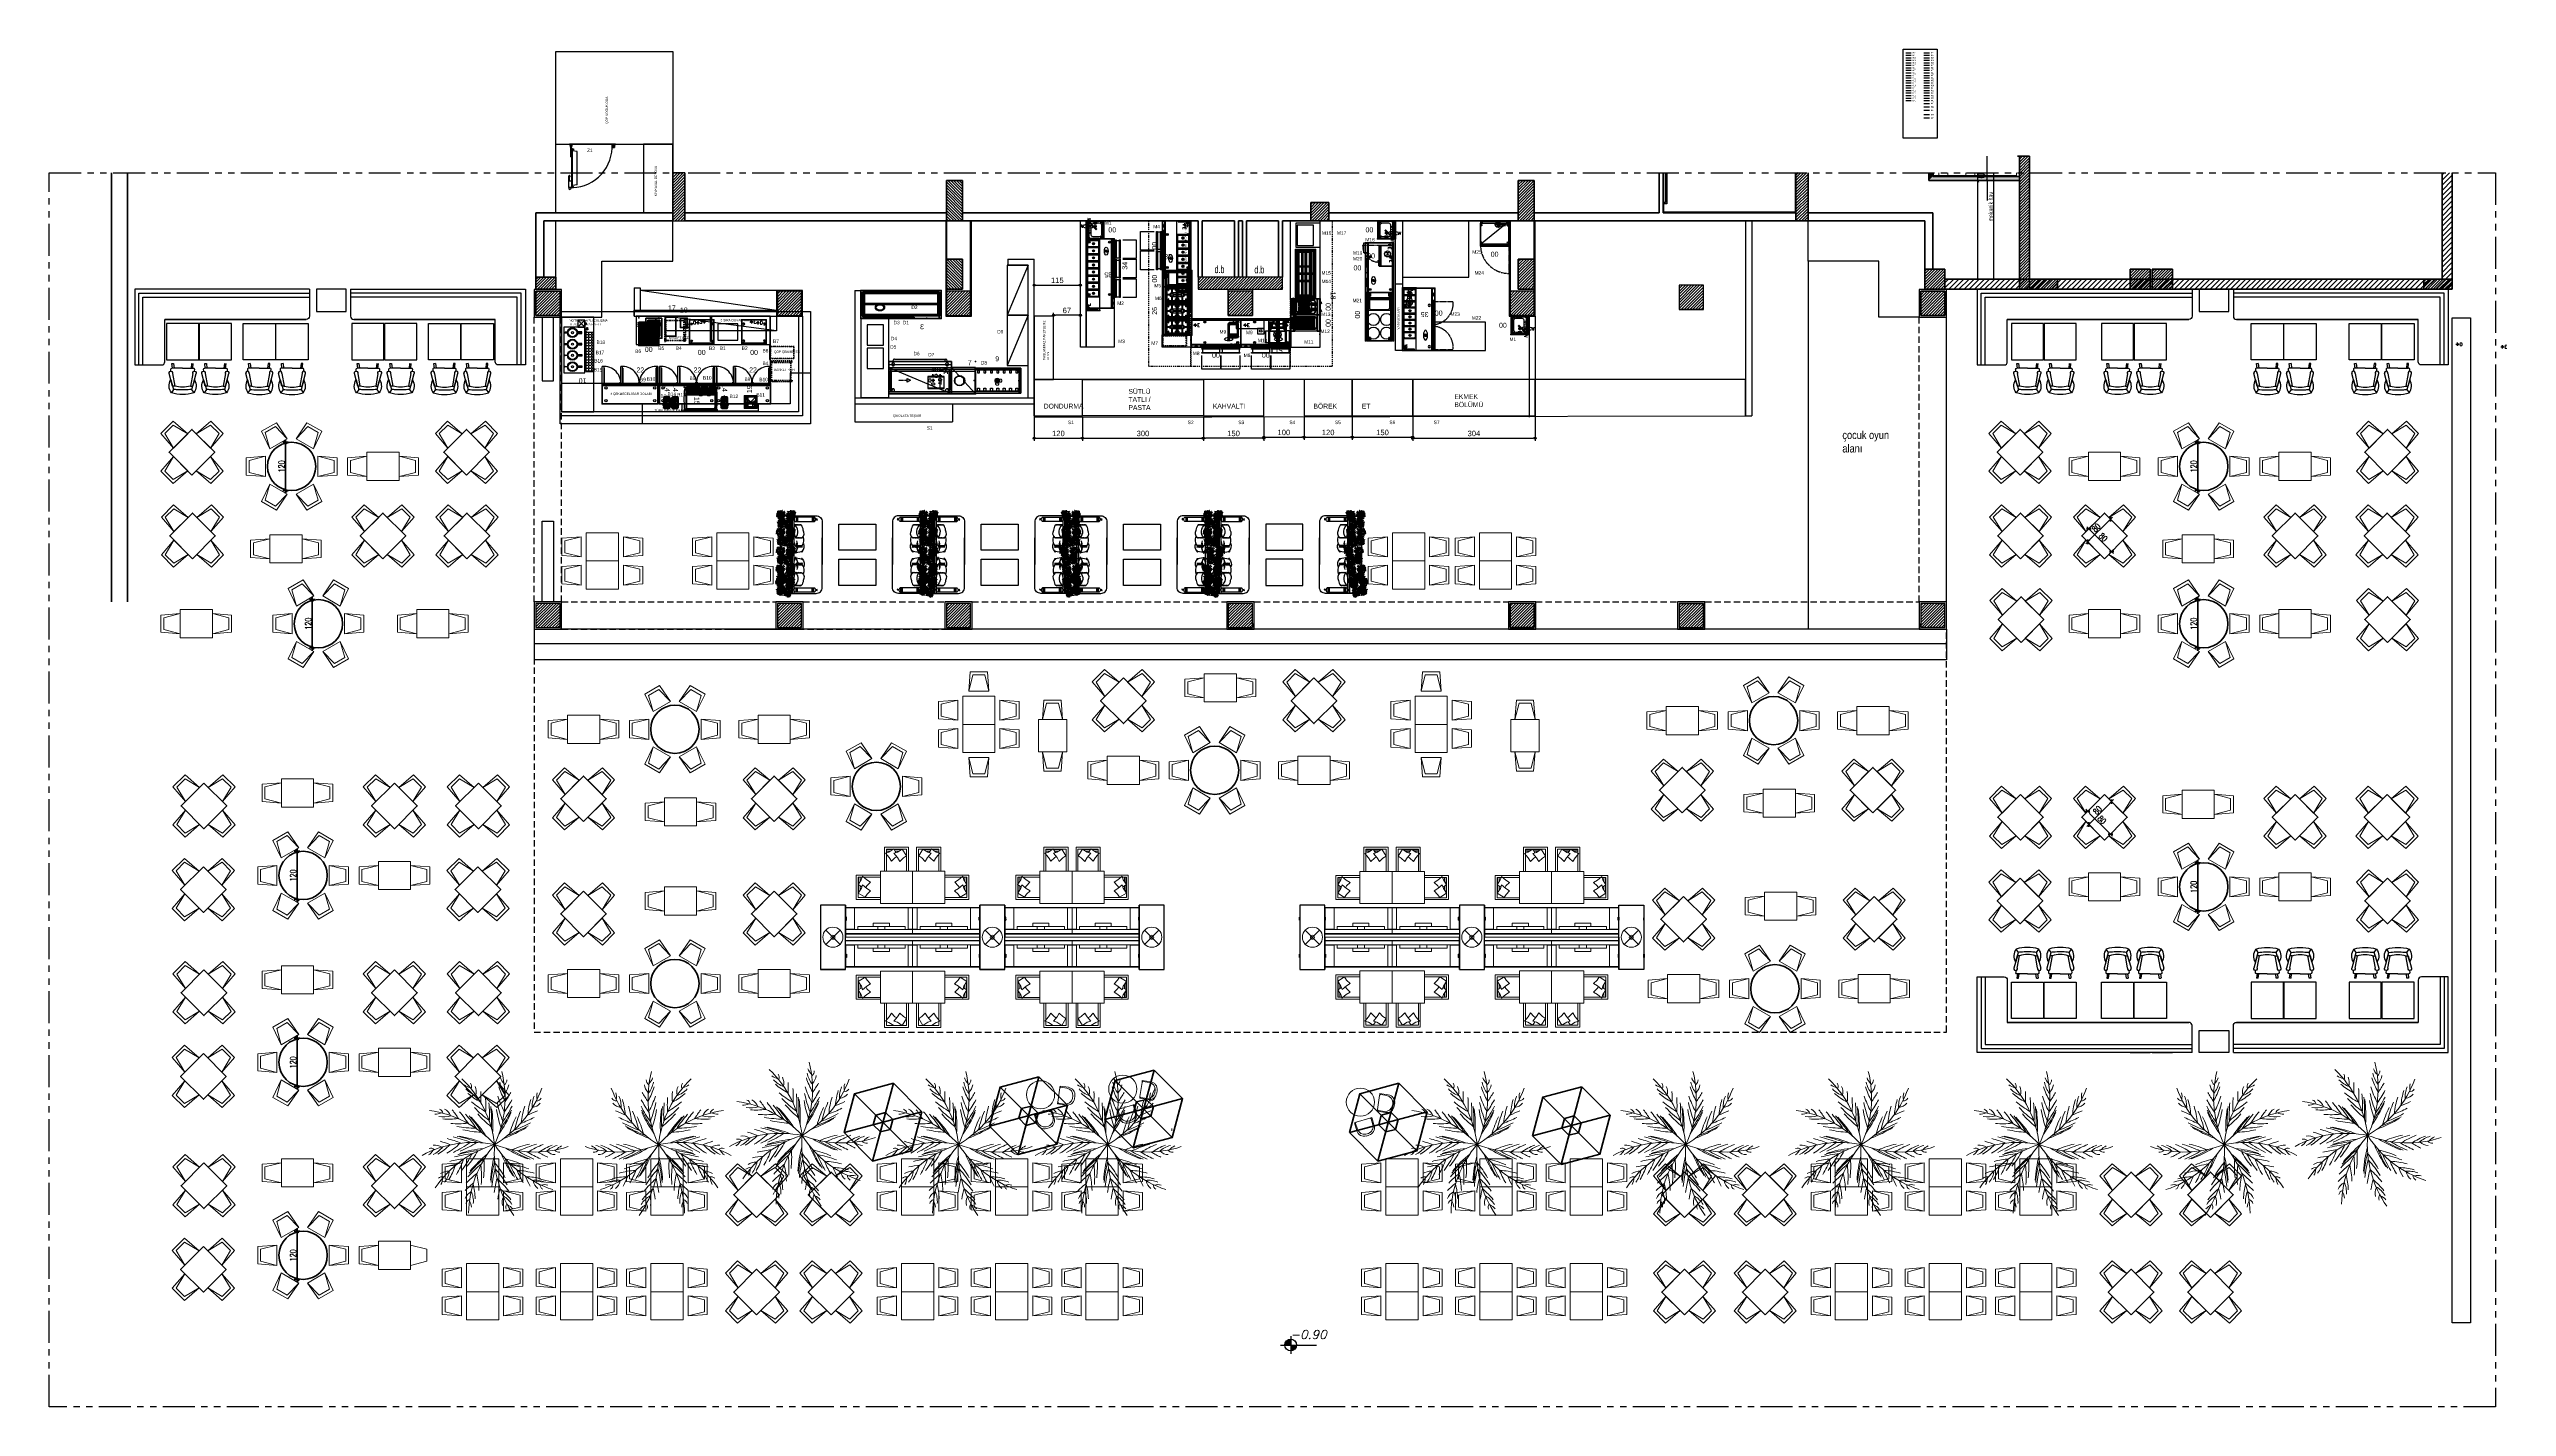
# Model space of a CAD drawing. Header units: millimetres. Extents: x 38967 to 51721, y 49836 to 53207.
# Drawn here: x 38967 to 45072, y 49836 to 53207 of the extents above; entities that cross this region are included whole.
import ezdxf
from ezdxf.enums import TextEntityAlignment as Align

# ---------------------------------------------------------------- set-up
doc = ezdxf.new("R2010")
doc.units = ezdxf.units.MM
doc.header["$LTSCALE"] = 5
doc.set_wipeout_variables(frame=1)
for name, pattern in [('CONTINUA', [0]), ('DASHED2', [9.525, 6.35, -3.175]), ('HIDDEN2', [4.7625, 3.175, -1.5875]), ('NASCOSTA', [0.375, 0.25, -0.125]), ('PHANTOM2', [31.75, 15.875, -3.175, 3.175, -3.175, 3.175, -3.175]), ('TRATTEGGIATA', [0.75, 0.5, -0.25]), ('TRATTO-PUNTO', [1, 0.5, -0.25, 0, -0.25])]:
    doc.linetypes.add(name, pattern=pattern)
doc.layers.get('DEFPOINTS').update_dxf_attribs({"linetype": 'CONTINUA'})
for name, color, linetype, lineweight in [('0_agac', 99, 'Continuous', 0), ('A-Area-Mass', 70, 'Continuous', 18), ('A-Glaz-Curt', 52, 'Continuous', 35), ('A-Wall', 113, 'Continuous', 50), ('A740G', 131, 'Continuous', 20), ('dım', 30, 'Continuous', 20), ('G-Mass', 70, 'Continuous', 18), ('NO-Yesil', 85, 'Continuous', 5), ('tarama', 145, 'Continuous', 15), ('yz', 54, 'Continuous', 25), ('Zf_', 1, 'Continuous', 40), ('Zf_AYDINLATMA', 6, 'Continuous', 9), ('zf_tefris', 84, 'Continuous', 5)]:
    doc.layers.add(name, color=color, linetype=linetype, lineweight=lineweight)
for name, color, linetype in [('200-EquipBlack-3d', 250, 'Continuous'), ('200-EquipBlackGlass-3d', 250, 'Continuous'), ('200-EquipBlu-3d', 5, 'Continuous'), ('200-EquipBorder-2d', 9, 'Continuous'), ('200-EquipDoors-2d', 252, 'Continuous'), ('200-EquipGlass-3D', 140, 'Continuous'), ('200-EquipGlass3ds-3D', 140, 'Continuous'), ('200-EquipGreen-3d', 3, 'Continuous'), ('200-EquipHidden-2D', 53, 'DASHED2'), ('200-EquipID-2d', 7, 'Continuous'), ('200-EquipInternal-2d', 252, 'Continuous'), ('200-EquipRed-3d', 1, 'Continuous'), ('200-EquipRemBorder-3d', 7, 'Continuous'), ('200-EquipSteel-3d', 9, 'Continuous'), ('200-EquipWhite-3d', 7, 'Continuous'), ('200-Glass-3D', 140, 'Continuous'), ('200-Glass3ds-3D', 140, 'Continuous'), ('250-Connections-2d', 6, 'Continuous'), ('250-Cwater-2d', 160, 'Continuous'), ('250-Drain-2D', 140, 'Continuous'), ('250-ele-2d', 20, 'Continuous'), ('250-Gas-2D', 50, 'Continuous'), ('250-Hwater-2d', 200, 'Continuous'), ('ax', 1, 'PHANTOM2'), ('elev3', 8, 'Continuous'), ('HG-001 Duvar', 6, 'Continuous'), ('HG-002 Çizgi', 7, 'Continuous'), ('HG-003 Kapı', 3, 'Continuous'), ('HG-004 Pencere', 150, 'Continuous'), ('HG-005 Yazı', 7, 'Continuous'), ('HG-006 Yazı 001', 1, 'Continuous'), ('HG-007 Yazı 002', 7, 'Continuous'), ('HG-008 Rakam', 1, 'Continuous'), ('HG-009 Tarama', 7, 'Continuous'), ('HG-010 Elk Tes Yazı', 7, 'Continuous'), ('HG-011 Elk Tes Yazı 001', 1, 'Continuous'), ('HG-012 Elk Tes Ölçü', 1, 'Continuous'), ('HG-013 Elk Tes Rakam', 7, 'Continuous'), ('HG-014 Elk Tes İşaretler', 1, 'Continuous'), ('HG-015 Su Tes Yazı', 7, 'Continuous'), ('HG-016 Su Tes Yazı 001', 5, 'Continuous'), ('HG-017 Su Tes Ölçü', 5, 'Continuous'), ('HG-018 Su Tes Rakam', 7, 'Continuous'), ('HG-019 Su Tes İşaretler', 5, 'Continuous'), ('HG-020 Gaz Tes Yazı', 7, 'Continuous'), ('HG-021 Gaz Tes Yazı 001', 3, 'Continuous'), ('HG-022 Gaz Tes Ölçü', 3, 'Continuous'), ('HG-023 Gaz Tes Rakam', 7, 'Continuous'), ('HG-024 Gaz Tes İşaretler', 3, 'Continuous'), ('HG-025 Antet', 7, 'Continuous'), ('HG-026 Antet Yazı', 7, 'Continuous'), ('HG-027 Antet Yazı', 5, 'Continuous'), ('HG-028 Yer Izgarası', 252, 'Continuous'), ('HG-029 Yer Izgarası Rakam', 252, 'Continuous'), ('HG-030 Yer Izgarası Ölçü', 220, 'Continuous'), ('HG-031 Müşteri Mevcut', 30, 'Continuous'), ('HG-032 Müşteri Mevcut Yazı', 30, 'Continuous'), ('HG-033 Müşteri Mevcut Rakam', 30, 'Continuous'), ('HG-034 Soğuk Oda', 1, 'Continuous'), ('HG-035 Soğuk Oda Tarama', 1, 'Continuous'), ('HG-036 Extra', 1, 'Continuous'), ('HG-037 Davlumbaz', 95, 'Continuous'), ('HG-038 Extra', 140, 'Continuous'), ('HG-039 Extra', 32, 'Continuous'), ('HG-040 Konu Başlığı', 1, 'Continuous'), ('HG-041 Ölçü 1', 1, 'Continuous'), ('HG-042 Ölçü 2', 7, 'Continuous'), ('HG-043 Ölçü 3', 4, 'Continuous'), ('HG-044 Extra', 7, 'Continuous'), ('HG-045 Extra', 192, 'Continuous'), ('str_conc', 6, 'Continuous'), ('trace_down', 8, 'HIDDEN2'), ('wall_gyps', 45, 'Continuous'), ('XA-2638-B1-GF_FURNITURE$0$ZF-FURNITURE', 11, 'Continuous'), ('ZF_OLCU', 8, 'Continuous'), ('ZF_YAZI', 2, 'Continuous')]:
    doc.layers.add(name, color=color, linetype=linetype)
doc.layers.add('200-InsPoint-3D', color=3, linetype='Continuous', plot=False)
doc.styles.add('Arch-Dim', font='romans.shx', dxfattribs={"width": 0.75})
doc.styles.add('Arial', font='arial.ttf')
doc.styles.add('ITALIC', font='italic.shx')
doc.styles.add('Olcu50', font='txt.shx', dxfattribs={"width": 0.7, "height": 15})
doc.styles.add('ROMANS', font='micross.ttf')
doc.styles.add('SIMPLEX', font='simplex')
doc.styles.add('TAKSİM', font='GOTHIC.TTF', dxfattribs={"height": 20})
doc.styles.add('Title-Fine', font='arial.ttf', dxfattribs={"width": 0.55, "height": 11})
doc.dimstyles.new('Copy of iç ölçü100', dxfattribs={"dimscale": 50, "dimtxt": 0.4, "dimasz": 1, "dimexe": 0.15, "dimexo": 0.15, "dimgap": 0.08, "dimtad": 1, "dimdec": 0, "dimzin": 3, "dimdsep": 46, "dimtxsty": 'Arch-Dim', "dimblk": 'ARCHTICK', "dimcen": 2.5, "dimazin": 2, "dimtfac": 0.75, "dimtdec": 0, "dimtix": 1, "dimtmove": 2, "dimatfit": 2, "dimfxl": 1, "dimfxlon": 1, "dimtolj": 1, "dimtzin": 0, "dimarcsym": 0})
doc.dimstyles.new('Halil', dxfattribs={"dimscale": 5, "dimtxt": 2.7, "dimasz": 1, "dimexe": 1.25, "dimexo": 0.625, "dimgap": 1, "dimtad": 1, "dimdec": 0, "dimdsep": 46, "dimtxsty": 'ROMANS', "dimblk": 'ORIGIN', "dimcen": 2.5, "dimclrd": 256, "dimclre": 256, "dimclrt": 256, "dimadec": 0, "dimazin": 0, "dimtfac": 1, "dimtdec": 0, "dimtmove": 0, "dimatfit": 3, "dimldrblk": 'ORIGIN', "dimfxl": 5, "dimtolj": 1, "dimtzin": 0, "dimarcsym": 0})
doc.dimstyles.new('Olcu50', dxfattribs={"dimtxt": 15, "dimasz": 7, "dimexe": 1.25, "dimexo": 0.625, "dimgap": 2.5, "dimtad": 1, "dimdec": 0, "dimzin": 9, "dimtxsty": 'Olcu50', "dimblk": 'CENTIK', "dimcen": 7, "dimse1": 1, "dimse2": 1, "dimclrd": 256, "dimclrt": 10, "dimazin": 2, "dimtfac": 1, "dimtdec": 0, "dimtix": 1, "dimtmove": 0, "dimatfit": 3, "dimldrblk": 'CENTIK', "dimfxl": 1, "dimlwd": -1, "dimarcsym": 0})
pattern_1 = [(45, (215171.9703, 11298.529), (-3.5355339, 3.5355339), [])]
pattern_2 = [(45, (0, 0), (-3.5355339, 3.5355339), [])]
pattern_3 = [(135, (202277.91052, -326859.04429), (0.08838834765, 0.08838834765), [])]
pattern_4 = [(135, (201484.37149, -326859.04429), (0.08838834765, 0.08838834765), [])]
pattern_5 = [(45, (-118466.36507, -326859.04429), (-0.08838834765, 0.08838834765), [])]
pattern_6 = [(45, (-117672.82603, -326859.04429), (-0.08838834765, 0.08838834765), [])]
pattern_7 = [(45, (-118067.35399, -326859.04429), (-0.08838834765, 0.08838834765), [])]
pattern_8 = [(135, (201088.32665, -326859.04429), (0.08838834765, 0.08838834765), [])]
pattern_9 = [(45, (-118862.4099, -326859.04429), (-0.08838834765, 0.08838834765), [])]

# ---------------------------------------------------------------- blocks, each defined once
blk = doc.blocks.new('ICE')
at = {"layer": '200-EquipInternal-2d'}
for p, q in [((-15, 9), (-29, 6)), ((-26, -15), (26, 15)), ((-26, 15), (26, -15)), ((-15, 9), (-20, 22)), ((0, 18), (-10, 28)), ((0, -30), (0, 30)), ((0, 18), (10, 28)), ((15, 9), (20, 22)), ((15, 9), (29, 6)), ((-15, -9), (-29, -6)), ((-15, -9), (-20, -22)), ((0, -18), (-10, -28)), ((0, -18), (10, -28)), ((15, -9), (29, -6)), ((15, -9), (20, -22))]:
    blk.add_line(p, q, dxfattribs=at)
blk.add_ellipse((0, 0), major_axis=(-100, 0), ratio=0.45, dxfattribs=at)
blk = doc.blocks.new('connection')
for p, q in [((-1.1, 1.6), (-1.1, -1.6)), ((-1.1, 0), (1.1, 0)), ((1.1, 1.6), (1.1, -1.6))]:
    blk.add_line(p, q)
at = {"extrusion": (0, -1, 0)}
for p, q in [((-1.1, 0, 1.6), (-1.1, 0, -1.6)), ((-1.1, 0), (1.1, 0)), ((1.1, 0, 1.6), (1.1, 0, -1.6))]:
    blk.add_line(p, q, dxfattribs=at)
at = {"extrusion": (-1, 0, 0)}
for p, q in [((0, 1.1, 1.6), (0, 1.1, -1.6)), ((0, 1.1), (0, -1.1)), ((0, -1.1, 1.6), (0, -1.1, -1.6))]:
    blk.add_line(p, q, dxfattribs=at)
blk.add_circle((0, 0), 3)
at = {"extrusion": (0, -1, 0)}
blk.add_circle((0, 0), 3, dxfattribs=at)
at = {"extrusion": (-1, 0, 0)}
blk.add_circle((0, 0), 3, dxfattribs=at)
blk = doc.blocks.new('ECON')
at = {"layer": '250-ele-2d'}
for p, q in [((-41, 0), (-20, 0)), ((0, 41), (0, 20)), ((20, 0), (41, 0)), ((0, -20), (0, -41))]:
    blk.add_line(p, q, dxfattribs=at)
for radius in [20.3, 1]:
    blk.add_circle((0, 0), radius, dxfattribs=at)
blk.add_point((0, 0), dxfattribs=at)
at = {"layer": '250-ele-2d', "style": 'SIMPLEX', "flags": 8}
blk.add_attdef('E', (50, -41), '', height=81, dxfattribs=at)
blk = doc.blocks.new('HB2P')
at = {"layer": '200-EquipBlack-3d'}
blk.add_3dface([(93, -692, 789), (160, -692, 789), (160, -678, 803), (93, -678, 803)], dxfattribs=at)
at = {"layer": '200-EquipBorder-2d'}
blk.add_lwpolyline([(0, -700), (1234, -700), (1234, 0), (0, 0)], close=True, dxfattribs=at)
at = {"layer": '200-EquipInternal-2d', "linetype": 'NASCOSTA'}
for p, q in [((264, -700), (264, -1098)), ((1214, -700), (1214, -1098))]:
    blk.add_line(p, q, dxfattribs=at)
for centre, start, end in [((284, -653), 267.4435, 353.9694), ((1194, -653), 186.0306, 272.5565)]:
    blk.add_arc(centre, 445, start, end, dxfattribs=at)
at = {"layer": '200-EquipRemBorder-3d', "extrusion": (1, 0, 0)}
for elevation in [264, 749]:
    blk.add_lwpolyline([(-700, 780), (-700, 230), (-645, 230), (-645, 835), (-665, 835), (-665, 780)], close=True, dxfattribs=dict(at, elevation=elevation))
at = {"layer": '200-EquipSteel-3d', "extrusion": (0, -1, 0), "elevation": 700}
for points in [[(31, 548), (71, 548), (71, 558), (31, 558)], [(31, 573), (71, 573), (71, 583), (31, 583)], [(31, 598), (71, 598), (71, 608), (31, 608)], [(31, 623), (71, 623), (71, 633), (31, 633)], [(31, 648), (71, 648), (71, 658), (31, 658)], [(31, 673), (71, 673), (71, 683), (31, 683)], [(31, 698), (71, 698), (71, 708), (31, 708)], [(31, 723), (71, 723), (71, 733), (31, 733)], [(31, 748), (71, 748), (71, 758), (31, 758)], [(31, 248), (71, 248), (71, 258), (31, 258)], [(31, 323), (71, 323), (71, 333), (31, 333)], [(31, 273), (71, 273), (71, 283), (31, 283)], [(31, 298), (71, 298), (71, 308), (31, 308)], [(31, 348), (71, 348), (71, 358), (31, 358)], [(31, 373), (71, 373), (71, 383), (31, 383)], [(31, 448), (71, 448), (71, 458), (31, 458)], [(31, 423), (71, 423), (71, 433), (31, 433)], [(31, 398), (71, 398), (71, 408), (31, 408)], [(81, 548), (121, 548), (121, 558), (81, 558)], [(81, 573), (121, 573), (121, 583), (81, 583)], [(81, 598), (121, 598), (121, 608), (81, 608)], [(81, 623), (121, 623), (121, 633), (81, 633)], [(81, 648), (121, 648), (121, 658), (81, 658)], [(81, 673), (121, 673), (121, 683), (81, 683)], [(81, 698), (121, 698), (121, 708), (81, 708)], [(81, 723), (121, 723), (121, 733), (81, 733)], [(81, 748), (121, 748), (121, 758), (81, 758)], [(81, 248), (121, 248), (121, 258), (81, 258)], [(81, 323), (121, 323), (121, 333), (81, 333)], [(81, 273), (121, 273), (121, 283), (81, 283)], [(81, 298), (121, 298), (121, 308), (81, 308)], [(81, 348), (121, 348), (121, 358), (81, 358)], [(81, 373), (121, 373), (121, 383), (81, 383)], [(81, 448), (121, 448), (121, 458), (81, 458)], [(81, 423), (121, 423), (121, 433), (81, 433)], [(81, 398), (121, 398), (121, 408), (81, 408)], [(131, 548), (171, 548), (171, 558), (131, 558)], [(131, 573), (171, 573), (171, 583), (131, 583)], [(131, 598), (171, 598), (171, 608), (131, 608)], [(131, 623), (171, 623), (171, 633), (131, 633)], [(131, 648), (171, 648), (171, 658), (131, 658)], [(131, 673), (171, 673), (171, 683), (131, 683)], [(131, 698), (171, 698), (171, 708), (131, 708)], [(131, 723), (171, 723), (171, 733), (131, 733)], [(131, 748), (171, 748), (171, 758), (131, 758)], [(131, 248), (171, 248), (171, 258), (131, 258)], [(131, 273), (171, 273), (171, 283), (131, 283)], [(131, 298), (171, 298), (171, 308), (131, 308)], [(131, 323), (171, 323), (171, 333), (131, 333)], [(131, 348), (171, 348), (171, 358), (131, 358)], [(131, 373), (171, 373), (171, 383), (131, 383)], [(131, 448), (171, 448), (171, 458), (131, 458)], [(131, 398), (171, 398), (171, 408), (131, 408)], [(131, 423), (171, 423), (171, 433), (131, 433)], [(181, 548), (221, 548), (221, 558), (181, 558)], [(181, 573), (221, 573), (221, 583), (181, 583)], [(181, 598), (221, 598), (221, 608), (181, 608)], [(181, 623), (221, 623), (221, 633), (181, 633)], [(181, 648), (221, 648), (221, 658), (181, 658)], [(181, 673), (221, 673), (221, 683), (181, 683)], [(181, 698), (221, 698), (221, 708), (181, 708)], [(181, 723), (221, 723), (221, 733), (181, 733)], [(181, 748), (221, 748), (221, 758), (181, 758)], [(181, 248), (221, 248), (221, 258), (181, 258)], [(181, 323), (221, 323), (221, 333), (181, 333)], [(181, 273), (221, 273), (221, 283), (181, 283)], [(181, 298), (221, 298), (221, 308), (181, 308)], [(181, 348), (221, 348), (221, 358), (181, 358)], [(181, 373), (221, 373), (221, 383), (181, 383)], [(181, 448), (221, 448), (221, 458), (181, 458)], [(181, 423), (221, 423), (221, 433), (181, 433)], [(181, 398), (221, 398), (221, 408), (181, 408)]]:
    blk.add_lwpolyline(points, close=True, dxfattribs=at)
at = {"layer": '200-EquipSteel-3d'}
for centre, radius in [((342, -75, 100), 25), ((342, -75), 20), ((1159, -75, 100), 25), ((1159, -75), 20), ((342, -582, 100), 25), ((342, -582), 20), ((1159, -582, 100), 25), ((1159, -582), 20)]:
    blk.add_circle(centre, radius, dxfattribs=at)
at = {"layer": '200-EquipSteel-3d', "invisible_edges": 15}
for points in [[(264, -700, 780), (264, -700, 230), (264, -645, 230), (264, -645, 780)], [(264, -645, 835), (264, -665, 835), (264, -665, 780), (264, -645, 780)], [(729, -700, 780), (729, -700, 230), (729, -645, 230), (729, -645, 780)], [(729, -645, 835), (729, -665, 835), (729, -665, 780), (729, -645, 780)], [(749, -700, 780), (749, -700, 230), (749, -645, 230), (749, -645, 780)], [(749, -645, 835), (749, -665, 835), (749, -665, 780), (749, -645, 780)], [(1214, -645, 835), (1214, -665, 835), (1214, -665, 780), (1214, -645, 780)], [(1214, -700, 780), (1214, -700, 230), (1214, -645, 230), (1214, -645, 780)]]:
    blk.add_3dface(points, dxfattribs=at)
at = {"layer": '200-EquipSteel-3d'}
for points in [[(264, -695, 835), (729, -695, 835), (729, -665, 835), (264, -665, 835)], [(264, -695, 805), (729, -695, 805), (729, -695, 835), (264, -695, 835)], [(749, -695, 835), (1214, -695, 835), (1214, -665, 835), (749, -665, 835)], [(749, -695, 805), (1214, -695, 805), (1214, -695, 835), (749, -695, 835)]]:
    blk.add_3dface(points, dxfattribs=at)
at = {"layer": '200-InsPoint-3D'}
for p in [(0, 0), (1234, 0), (0, -700), (1234, -700)]:
    blk.add_point(p, dxfattribs=at)
blk.add_blockref('ICE', (934, -500))
at = {"layer": '250-Connections-2d', "xscale": 25, "yscale": 25, "zscale": 25}
blk.add_blockref('connection', (273, -152), dxfattribs=at)
at = {"layer": '250-ele-2d'}
blk.add_blockref('ECON', (103, -152), dxfattribs=at).add_auto_attribs({'E': 'E'})
at = {"layer": '200-InsPoint-3D'}
blk.add_attdef('DISTANG', (0, 0), '', height=1, dxfattribs=at)
at = {"layer": '200-EquipSteel-3d'}
mesh = blk.add_polymesh((6, 3), dxfattribs=at)
for k, corner in enumerate([(1234, -635, 850), (1234, -635, 200), (1234, -635, 200), (0, -635, 850), (0, -635, 200), (0, -635, 200), (0, 0, 850), (0, 0, 200), (0, -635, 200), (1234, 0, 850), (1234, 0, 200), (1234, -635, 200), (1234, 0, 850), (1234, 0, 850), (1234, -635, 850), (0, 0, 850), (0, 0, 850), (0, -635, 850)]):
    mesh.set_mesh_vertex(divmod(k, 3), corner)
mesh = blk.add_polymesh((6, 3), dxfattribs=at)
for k, corner in enumerate([(1234, -700, 900), (1234, -700, 850), (1234, -700, 850), (0, -700, 900), (0, -700, 850), (0, -700, 850), (0, 0, 900), (0, 0, 850), (0, -700, 850), (1234, 0, 900), (1234, 0, 850), (1234, -700, 850), (1234, 0, 900), (1234, 0, 900), (1234, -700, 900), (0, 0, 900), (0, 0, 900), (0, -700, 900)]):
    mesh.set_mesh_vertex(divmod(k, 3), corner)
mesh = blk.add_polymesh((6, 3), dxfattribs=at)
for k, corner in enumerate([(243, -700, 780), (243, -700, 230), (243, -700, 230), (10, -700, 780), (10, -700, 230), (10, -700, 230), (10, -645, 835), (10, -645, 230), (10, -700, 230), (243, -645, 835), (243, -645, 230), (243, -700, 230), (243, -645, 835), (243, -645, 835), (243, -700, 780), (10, -645, 835), (10, -645, 835), (10, -700, 780)]):
    mesh.set_mesh_vertex(divmod(k, 3), corner)
blk = doc.blocks.new('attrib')
at = {"layer": '200-EquipID-2d', "style": 'Arial'}
blk.add_attdef('POS', text='', height=2.5, dxfattribs=at).set_placement((0, 0, -1), align=Align.MIDDLE)
at = {"layer": '200-EquipID-2d', "style": 'ROMANS', "flags": 1}
for tag, p in [('EQUIPMENTCONN', (0, -14.7, -2)), ('EQUIPMENTDATA', (0, -7.9, -2)), ('LONGDESCR', (0, -11.3, -2)), ('ZONA', (0, -4.9, -2)), ('ACCESSORYCONN', (0, -21.9, -2)), ('ACCESSORYDATA', (0, -18.6, -2))]:
    blk.add_attdef(tag, text='', height=2.5, dxfattribs=at).set_placement(p, align=Align.CENTER)
blk = doc.blocks.new('CIMBALI-M100-2GR-GRID')
at = {"layer": '200-EquipSteel-3d'}
for points in [[(-708, -1.25, -2.2), (-708, 1.25, -2.2), (0, 1.25, -2.2), (0, -1.25, -2.2)], [(-708, -1.25), (0, -1.25), (0, 1.25), (-708, 1.25)], [(-708, 1.25, -2.2), (-708, 1.25), (0, 1.25), (0, 1.25, -2.2)], [(-708, -1.25, -2.2), (0, -1.25, -2.2), (0, -1.25), (-708, -1.25)]]:
    blk.add_3dface(points, dxfattribs=at)
blk = doc.blocks.new('CIMBALI-M100-GROUP-TAP')
at = {"layer": '200-EquipBlu-3d'}
for points in [[(-30, -172, 180), (0, -172, 180), (0, -175, 147), (-30, -175, 147)], [(-30, -175, 147), (0, -175, 147), (0, -177, 114), (-30, -177, 114)], [(30, -175, 147), (0, -175, 147), (0, -172, 180), (30, -172, 180)], [(30, -177, 114), (0, -177, 114), (0, -175, 147), (30, -175, 147)]]:
    blk.add_3dface(points, dxfattribs=at)
at = {"layer": '200-EquipWhite-3d'}
for points in [[(-20, -173, 170), (-10, -173, 170), (-12, -174, 160), (-19, -174, 160)], [(-20, -176, 135), (-10, -176, 135), (-12, -177, 124), (-19, -177, 124)], [(-10, -174, 159), (10, -174, 159), (10, -176, 136), (-10, -176, 136)], [(10, -173, 170), (20, -173, 170), (19, -174, 160), (12, -174, 160)], [(10, -176, 135), (20, -176, 135), (19, -177, 124), (12, -177, 124)]]:
    blk.add_3dface(points, dxfattribs=at)
blk = doc.blocks.new('CIMBALI-M100-CONTROL-PANEL')
at = {"layer": '200-EquipBlackGlass-3d'}
for points in [[(-50, 0, -60), (50, 0, -60), (50, -1, -60), (-50, -1, -60)], [(-50, 0), (-50, -1), (50, -1), (50, 0)], [(-50, 0, -60), (-50, -1, -60), (-50, -1), (-50, 0)], [(50, 0, -60), (50, 0), (50, -1), (50, -1, -60)], [(-50, -1, -60), (50, -1, -60), (50, -1), (-50, -1)]]:
    blk.add_3dface(points, dxfattribs=at)
at = {"layer": '200-EquipBlu-3d'}
for points in [[(30, -1.3, -22.5), (47.5, -1.3, -22.5), (47.5, -1.3, -37.5), (30, -1.3, -37.5)], [(30, -1.3, -4.5), (47.5, -1.3, -4.5), (47.5, -1.3, -19.5), (30, -1.3, -19.5)], [(30, -1.3, -55.5), (47.5, -1.3, -55.5), (47.5, -1.3, -40.5), (30, -1.3, -40.5)]]:
    blk.add_3dface(points, dxfattribs=at)
at = {"layer": '200-EquipRed-3d'}
blk.add_3dface([(-40, -1.3, -22.5), (20, -1.3, -22.5), (20, -1.3, -37.5), (-40, -1.3, -37.5)], dxfattribs=at)
blk = doc.blocks.new('M100_DT2')
at = {"layer": '200-EquipBorder-2d'}
for p, q in [((22, 0), (794, 0)), ((55, -559), (26, -559)), ((55, -558), (55, -559)), ((55, -558), (88, -558)), ((99, -558), (193, -558)), ((225, -558), (393, -558)), ((427, -558), (718, -558)), ((729, -558), (762, -558)), ((762, -558), (762, -559)), ((791, -559), (762, -559))]:
    blk.add_line(p, q, dxfattribs=at)
for centre, radius, start, end in [((2975, -262), 2975, 184.2453, 184.46058), ((2975, -262), 2975, 184.46171, 185.4914), ((26, -547), 12, 188.34704, 270), ((93, -523), 35.8, 261.11857, 278.88143), ((209, -603), 17.5, 175.76688, 206.23237), ((209, -603), 17.5, 333.76763, 4.23312), ((409, -603), 17.5, 175.76688, 206.23237), ((409, -603), 17.5, 333.76763, 4.23312), ((724, -523), 35.8, 261.11857, 278.88143), ((791, -547), 12, 270, 351.65296), ((-2158, -262), 2975, 354.5086, 355.53829), ((-2158, -262), 2975, 355.53942, 355.7547)]:
    blk.add_arc(centre, radius, start, end, dxfattribs=at)
for centre in [(209, -611), (409, -611)]:
    blk.add_ellipse(centre, major_axis=(-15.7, 0), ratio=0.098883, dxfattribs=at)
for points, knots in [([(22, 0), (21, 0), (19, 0), (16, -1), (15, -2), (13, -4), (12, -6), (11, -8), (11, -10), (10, -11), (10, -11), (10, -11)], [0, 0, 0, 0, 4.68771, 4.68771, 9.375438, 9.375438, 13.626441, 13.626441, 17.87745, 17.87745, 17.888521, 17.888521, 17.888521, 17.888521]), ([(806, -11), (806, -11), (806, -11), (806, -11), (806, -11), (806, -11), (806, -11), (806, -10), (806, -10), (806, -10), (806, -9), (806, -8), (806, -8), (805, -6), (804, -4), (802, -2), (800, -1), (797, 0), (796, 0), (794, 0)], [-0.011071, -0.011071, -0.011071, -0.011071, 0, 0, 0.264993, 0.264993, 0.529975, 0.529975, 1.059956, 1.059956, 2.120046, 2.120046, 4.241259, 4.241259, 8.491922, 8.491922, 13.179276, 13.179276, 17.866612, 17.866612, 17.866612, 17.866612]), ([(5, -89), (4, -104), (3, -118), (1, -182), (0, -231), (0, -330), (2, -379), (5, -435), (5, -443), (6, -450)], [104.643592, 104.643592, 104.643592, 104.643592, 147.714647, 147.714647, 295.429294, 295.429294, 443.143942, 443.143942, 464.71951, 464.71951, 464.71951, 464.71951]), ([(9, -32), (9, -32), (9, -32), (9, -34), (9, -35), (8, -38), (8, -39), (8, -44), (8, -46), (7, -52), (7, -55), (7, -63), (6, -66), (6, -74), (6, -78), (5, -84), (5, -87), (5, -89)], [303.062028, 303.062028, 303.062028, 303.062028, 307.886967, 307.886967, 317.96345, 317.96345, 329.115935, 329.115935, 340.268415, 340.268415, 353.030939, 353.030939, 365.680911, 365.680911, 377.069413, 377.069413, 385.115234, 385.115234, 385.115234, 385.115234]), ([(6, -450), (6, -452), (6, -454), (6, -459), (7, -461), (7, -466), (7, -468), (7, -472), (7, -473), (8, -476), (8, -478), (8, -480), (8, -481), (8, -482), (8, -482), (8, -482)], [223.43516, 223.43516, 223.43516, 223.43516, 229.855593, 229.855593, 238.254643, 238.254643, 245.692108, 245.692108, 253.129567, 253.129567, 260.555501, 260.555501, 267.981429, 267.981429, 271.656053, 271.656053, 271.656053, 271.656053]), ([(10, -11), (10, -11), (10, -12), (10, -16), (10, -20), (9, -27), (9, -29), (9, -32)], [167.950052, 167.950052, 167.950052, 167.950052, 267.701996, 267.701996, 401.552993, 401.552993, 461.166498, 461.166498, 461.166498, 461.166498]), ([(14, -546), (14, -547), (14, -547), (14, -547), (14, -547), (14, -547), (14, -547), (14, -547), (14, -548), (14, -548), (14, -548), (14, -548), (14, -548), (14, -548), (14, -548), (14, -548)], [8.351487, 8.351487, 8.351487, 8.351487, 8.539948, 8.539948, 8.908538, 8.908538, 9.397144, 9.397144, 9.585512, 9.585512, 9.882216, 9.882216, 10.320862, 10.320862, 10.710166, 10.710166, 10.710166, 10.710166]), ([(14, -548), (14, -548), (14, -548), (14, -548), (14, -548), (14, -549)], [-0.0188413, -0.0188413, -0.0188413, -0.0188413, 0, 0, 0.5738451, 0.5738451, 0.5738451, 0.5738451]), ([(191, -602), (192, -595), (192, -587), (192, -573), (192, -565), (193, -558)], [9.427187228, 9.427187228, 9.427187228, 9.427187228, 9.429384624, 9.429384624, 9.43155741, 9.43155741, 9.43155741, 9.43155741]), ([(225, -558), (226, -565), (226, -573), (226, -587), (226, -595), (226, -602)], [6.276405858, 6.276405858, 6.276405858, 6.276405858, 6.278578644, 6.278578644, 6.28077604, 6.28077604, 6.28077604, 6.28077604]), ([(391, -602), (392, -595), (392, -587), (392, -573), (392, -565), (393, -558)], [9.427187228, 9.427187228, 9.427187228, 9.427187228, 9.429384624, 9.429384624, 9.43155741, 9.43155741, 9.43155741, 9.43155741]), ([(425, -558), (426, -565), (426, -573), (426, -587), (426, -595), (426, -602)], [6.276405858, 6.276405858, 6.276405858, 6.276405858, 6.278578644, 6.278578644, 6.28077604, 6.28077604, 6.28077604, 6.28077604]), ([(803, -546), (803, -546), (803, -547), (803, -547), (803, -547), (803, -547), (803, -547), (803, -547), (803, -547), (803, -547), (803, -547), (803, -547), (803, -548), (803, -548), (803, -548), (803, -548), (803, -548), (803, -548), (803, -548), (803, -548), (803, -548), (803, -548)], [9.486607, 9.486607, 9.486607, 9.486607, 9.585522, 9.585522, 9.585522, 9.866747, 9.866747, 9.866747, 10.311641, 10.311641, 10.311641, 10.743503, 10.743503, 10.743503, 11.03691, 11.03691, 11.03691, 11.553137, 11.553137, 11.553137, 11.845271, 11.845271, 11.845271, 11.845271]), ([(803, -549), (803, -548), (803, -548), (803, -548), (803, -548), (803, -548)], [17.1556042, 17.1556042, 17.1556042, 17.1556042, 17.7332756, 17.7332756, 17.7522427, 17.7522427, 17.7522427, 17.7522427]), ([(806, -11), (806, -11), (806, -12), (807, -16), (807, -20), (808, -27), (808, -29), (808, -32)], [167.950168, 167.950168, 167.950168, 167.950168, 267.702079, 267.702079, 401.553118, 401.553118, 461.166649, 461.166649, 461.166649, 461.166649]), ([(808, -32), (808, -32), (808, -32), (808, -32), (808, -33), (808, -34), (808, -35), (808, -36), (808, -38), (809, -40), (809, -42), (809, -44), (809, -47), (809, -49), (809, -51), (810, -53), (810, -56), (810, -59), (810, -62), (810, -65), (811, -69), (811, -72), (811, -76), (811, -79), (811, -83), (812, -85), (812, -87), (812, -89)], [323.233487, 323.233487, 323.233487, 323.233487, 324.283609, 324.283609, 324.283609, 334.611641, 334.611641, 334.611641, 346.134766, 346.134766, 346.134766, 357.657887, 357.657887, 357.657887, 365.681064, 365.681064, 365.681064, 376.783507, 376.783507, 376.783507, 387.885945, 387.885945, 387.885945, 398.533734, 398.533734, 398.533734, 405.28626, 405.28626, 405.28626, 405.28626]), ([(811, -450), (811, -452), (811, -454), (811, -456), (810, -457), (810, -458), (810, -460), (810, -461), (810, -463), (810, -464), (810, -466), (810, -468), (810, -470), (809, -472), (809, -473), (809, -475), (809, -476), (809, -478), (809, -479), (809, -480), (809, -481), (809, -481), (809, -482), (809, -482), (809, -482)], [215.657353, 215.657353, 215.657353, 215.657353, 221.77603, 221.77603, 221.77603, 226.214128, 226.214128, 226.214128, 230.652222, 230.652222, 230.652222, 238.255143, 238.255143, 238.255143, 245.771282, 245.771282, 245.771282, 253.287416, 253.287416, 253.287416, 260.622083, 260.622083, 260.622083, 263.877896, 263.877896, 263.877896, 263.877896]), ([(812, -89), (813, -104), (813, -118), (816, -182), (817, -231), (817, -330), (815, -379), (812, -435), (811, -443), (811, -450)], [104.643595, 104.643595, 104.643595, 104.643595, 147.714264, 147.714264, 295.428528, 295.428528, 443.142792, 443.142792, 464.717634, 464.717634, 464.717634, 464.717634])]:
    blk.add_open_spline(points, degree=3, knots=knots, dxfattribs=at)
for points in [[(9, -493), (9, -493), (9, -493), (9, -493)], [(808, -493), (808, -493), (808, -493), (808, -493)]]:
    blk.add_open_spline(points, degree=3, dxfattribs=at)
at = {"layer": '200-EquipInternal-2d'}
for p, q in [((21, -504), (69, -504)), ((24, -519), (24, -504)), ((35, -501), (35, -15)), ((74, -544), (49, -544)), ((54, -526), (54, -504)), ((71, -526), (54, -526)), ((55, -355), (55, -55)), ((55, -450), (55, -355)), ((55, -450), (126, -450)), ((55, -491), (55, -450)), ((140, -491), (55, -491)), ((55, -491), (55, -491)), ((56, -13), (761, -13)), ((69, -504), (56, -504)), ((742, -35), (75, -35)), ((193, -544), (112, -544)), ((155, -526), (116, -526)), ((134, -504), (117, -504)), ((126, -434), (126, -445)), ((151, -445), (151, -434)), ((166, -530), (166, -516)), ((243, -534), (174, -534)), ((178, -533), (178, -526)), ((181, -525), (201, -525)), ((236, -533), (181, -533)), ((217, -525), (236, -525)), ((393, -544), (225, -544)), ((239, -533), (239, -526)), ((251, -530), (251, -516)), ((355, -526), (263, -526)), ((267, -434), (267, -445)), ((340, -493), (278, -493)), ((334, -504), (284, -504)), ((292, -445), (292, -434)), ((292, -450), (326, -450)), ((326, -434), (326, -445)), ((340, -494), (341, -493)), ((351, -445), (351, -434)), ((366, -530), (366, -516)), ((443, -534), (374, -534)), ((378, -533), (378, -526)), ((381, -525), (401, -525)), ((436, -533), (381, -533)), ((417, -525), (436, -525)), ((705, -544), (425, -544)), ((439, -533), (439, -526)), ((443, -534), (443, -534)), ((451, -530), (451, -516)), ((701, -526), (463, -526)), ((467, -434), (467, -445)), ((762, -491), (478, -491)), ((700, -504), (484, -504)), ((492, -445), (492, -434)), ((492, -450), (762, -450)), ((767, -544), (743, -544)), ((762, -526), (746, -526)), ((761, -504), (748, -504)), ((748, -504), (796, -504)), ((762, -491), (762, -55)), ((762, -491), (762, -491)), ((762, -504), (762, -526)), ((782, -501), (782, -15)), ((792, -504), (792, -519))]:
    blk.add_line(p, q, dxfattribs=at)
for centre in [(209, -440), (409, -440)]:
    blk.add_circle(centre, 50, dxfattribs=at)
for centre, radius, start, end in [((21, -492), 12, 184.46171, 270), ((49, -519), 25, 180, 270), ((230, -504), 161, 175.46253, 198.41866), ((79, -554), 1.85, 215.4213, 270), ((93, -523), 35.8, 246.38365, 261.11857), ((93, -523), 35.8, 278.88143, 293.61635), ((108, -554), 1.85, 270, 324.5787), ((-43, -504), 161, 341.58134, 4.53747), ((209, -434), 83, 0, 180), ((209, -445), 83, 180, 183.2462), ((209, -445), 83, 183.2462, 239.19964), ((187, -475), 61, 209.12346, 250.51164), ((209, -434), 58, 0, 180), ((209, -445), 58, 180, 0), ((187, -475), 61, 255.61366, 259.39541), ((209, -375), 163, 258.3926, 281.6074), ((231, -475), 61, 280.60459, 284.38634), ((209, -445), 83, 300.80036, 356.7538), ((231, -475), 61, 289.48836, 330.87654), ((209, -445), 83, 356.7538, 0), ((409, -434), 83, 0, 180), ((409, -445), 83, 180, 183.2462), ((409, -445), 83, 183.2462, 239.19964), ((387, -475), 61, 209.12346, 250.51164), ((409, -434), 58, 0, 180), ((409, -445), 58, 180, 0), ((387, -475), 61, 255.61366, 259.39541), ((409, -375), 163, 258.3926, 281.6074), ((431, -475), 61, 280.60459, 284.38634), ((409, -445), 83, 300.80036, 356.7538), ((431, -475), 61, 289.48836, 330.87654), ((409, -445), 83, 356.7538, 0), ((860, -504), 161, 175.46253, 198.41866), ((709, -554), 1.85, 215.4213, 270), ((724, -523), 35.8, 246.38365, 261.11857), ((724, -523), 35.8, 278.88143, 293.61635), ((738, -554), 1.85, 270, 324.5787), ((587, -504), 161, 341.58134, 4.53747), ((767, -519), 25, 270, 0), ((796, -492), 12, 270, 355.53829)]:
    blk.add_arc(centre, radius, start, end, dxfattribs=at)
for centre, major_axis, ratio, start_param, end_param in [((55, -501), (-20.3, 0), 0.175877, 6.216948, 7.439646), ((181, -526), (3, 0), 0.07907, 1.570796, 3.141593), ((181, -533), (3, 0), 0.07907, 3.141593, 4.712389), ((181, -533), (-3, 0), 0.07907, 0, 1.570796), ((236, -526), (3, 0), 0.07907, 0, 1.570796), ((236, -533), (3, 0), 0.07907, 4.712389, 6.283185), ((236, -533), (-3, 0), 0.07907, 1.570796, 3.141593), ((381, -526), (3, 0), 0.07907, 1.570796, 3.141593), ((381, -533), (3, 0), 0.07907, 3.141593, 4.712389), ((381, -533), (-3, 0), 0.07907, 0, 1.570796), ((436, -526), (3, 0), 0.07907, 0, 1.570796), ((436, -533), (3, 0), 0.07907, 4.712389, 6.283185), ((436, -533), (-3, 0), 0.07907, 1.570796, 3.141593), ((762, -501), (20.3, 0), 0.175877, -1.15646, 0.066237)]:
    blk.add_ellipse(centre, major_axis=major_axis, ratio=ratio, start_param=start_param, end_param=end_param, dxfattribs=at)
for points, knots in [([(35, -15), (35, -15), (35, -15), (35, -15), (35, -15), (35, -14), (36, -14), (37, -14), (38, -14), (39, -13), (40, -13), (42, -13), (43, -13), (45, -13), (46, -13), (49, -13), (50, -13), (52, -13), (54, -13), (55, -13)], [29.298686, 29.298686, 29.298686, 29.298686, 30.634682, 30.634682, 34.475414, 34.475414, 38.316147, 38.316147, 42.15688, 42.15688, 45.997612, 45.997612, 49.812207, 49.812207, 53.626802, 53.626802, 57.441397, 57.441397, 61.039851, 61.039851, 61.039851, 61.039851]), ([(55, -504), (54, -504), (53, -504), (51, -504), (49, -504), (48, -504), (47, -504), (47, -504)], [31.801242, 31.801242, 31.801242, 31.801242, 34.864958, 34.864958, 38.144693, 38.144693, 39.582102, 39.582102, 39.582102, 39.582102]), ([(55, -13), (55, -13), (55, -13), (55, -13), (56, -13), (56, -13)], [61.039851, 61.039851, 61.039851, 61.039851, 61.255992, 61.255992, 62.240844, 62.240844, 62.240844, 62.240844]), ([(75, -35), (74, -35), (72, -35), (70, -36), (68, -36), (66, -37), (65, -38), (63, -39), (62, -40), (60, -42), (59, -43), (58, -45), (57, -46), (56, -49), (55, -50), (55, -52), (55, -54), (55, -55)], [0, 0, 0, 0, 3.768377, 3.768377, 7.536754, 7.536754, 11.305132, 11.305132, 15.073509, 15.073509, 18.908954, 18.908954, 22.744399, 22.744399, 26.579844, 26.579844, 30.415289, 30.415289, 30.415289, 30.415289]), ([(56, -504), (56, -504), (55, -504), (55, -504), (55, -504), (55, -504)], [30.602312, 30.602312, 30.602312, 30.602312, 31.584827, 31.584827, 31.800845, 31.800845, 31.800845, 31.800845]), ([(166, -516), (166, -516), (166, -516), (167, -516), (167, -516), (168, -516), (168, -516), (170, -517), (170, -517), (172, -517), (173, -518), (174, -518)], [-16.877312, -16.877312, -16.877312, -16.877312, -15.204017, -15.204017, -13.231767, -13.231767, -10.427421, -10.427421, -7.283738, -7.283738, -3.892244, -3.892244, -3.892244, -3.892244]), ([(174, -534), (174, -534), (173, -534), (172, -534), (172, -534), (171, -534), (170, -534), (170, -533), (169, -533), (169, -533), (169, -533), (168, -533), (168, -533), (167, -532), (167, -532), (167, -531), (166, -531), (166, -530), (166, -530), (166, -530)], [1.570796, 1.570796, 1.570796, 1.570796, 1.884956, 1.884956, 2.199115, 2.199115, 2.513274, 2.513274, 2.827433, 2.827433, 2.975507, 2.975507, 3.054577, 3.054577, 3.105198, 3.105198, 3.135908, 3.135908, 3.141593, 3.141593, 3.141593, 3.141593]), ([(174, -518), (176, -519), (177, -519), (180, -521), (183, -522), (188, -523), (191, -524), (196, -525), (199, -525), (204, -526), (206, -526), (209, -526), (211, -526), (214, -526), (219, -525), (222, -525), (227, -524), (230, -523), (235, -522), (238, -521), (241, -519), (242, -519), (243, -518)], [-33.669931, -33.669931, -33.669931, -33.669931, -29.88218, -29.88218, -22.411635, -22.411635, -14.94109, -14.94109, -7.470545, -7.470545, 0, 0, 0, 7.470545, 7.470545, 14.94109, 14.94109, 22.411635, 22.411635, 29.88218, 29.88218, 33.669931, 33.669931, 33.669931, 33.669931]), ([(193, -558), (193, -558), (193, -558), (193, -551), (193, -544), (194, -537)], [9.43155741, 9.43155741, 9.43155741, 9.43155741, 9.431582019, 9.431582019, 9.433653821, 9.433653821, 9.433653821, 9.433653821]), ([(224, -537), (225, -544), (225, -551), (225, -558), (225, -558), (225, -558)], [6.274309447, 6.274309447, 6.274309447, 6.274309447, 6.276381249, 6.276381249, 6.276405858, 6.276405858, 6.276405858, 6.276405858]), ([(243, -518), (244, -518), (245, -518), (246, -517), (247, -517), (249, -517), (249, -516), (250, -516), (251, -516), (251, -516), (251, -516), (251, -516), (251, -516), (251, -516)], [-15.843479, -15.843479, -15.843479, -15.843479, -13.913503, -13.913503, -10.999768, -10.999768, -7.856586, -7.856586, -5.516054, -5.516054, -3.745058, -3.745058, -2.897874, -2.897874, -2.897874, -2.897874]), ([(251, -530), (251, -531), (251, -531), (251, -532), (251, -532), (251, -532), (251, -532), (250, -533), (250, -533), (250, -533), (249, -533), (249, -533), (249, -533), (248, -533), (248, -533), (247, -534), (247, -534), (246, -534), (246, -534), (245, -534), (244, -534), (243, -534)], [0, 0, 0, 0, 0.025515, 0.025515, 0.05361, 0.05361, 0.090066, 0.090066, 0.141972, 0.141972, 0.212081, 0.212081, 0.318865, 0.318865, 0.632789, 0.632789, 0.946948, 0.946948, 1.261107, 1.261107, 1.570796, 1.570796, 1.570796, 1.570796]), ([(366, -516), (366, -516), (366, -516), (367, -516), (367, -516), (368, -516), (368, -516), (370, -517), (370, -517), (372, -517), (373, -518), (374, -518)], [-16.877312, -16.877312, -16.877312, -16.877312, -15.204017, -15.204017, -13.231767, -13.231767, -10.427421, -10.427421, -7.283738, -7.283738, -3.892244, -3.892244, -3.892244, -3.892244]), ([(374, -534), (374, -534), (373, -534), (372, -534), (372, -534), (371, -534), (370, -534), (370, -533), (369, -533), (369, -533), (369, -533), (368, -533), (368, -533), (367, -532), (367, -532), (367, -531), (366, -531), (366, -530), (366, -530), (366, -530)], [1.570796, 1.570796, 1.570796, 1.570796, 1.884956, 1.884956, 2.199115, 2.199115, 2.513274, 2.513274, 2.827433, 2.827433, 2.975507, 2.975507, 3.054577, 3.054577, 3.105198, 3.105198, 3.135908, 3.135908, 3.141593, 3.141593, 3.141593, 3.141593]), ([(374, -518), (376, -519), (377, -519), (380, -521), (383, -522), (388, -523), (391, -524), (396, -525), (399, -525), (404, -526), (406, -526), (409, -526), (411, -526), (414, -526), (419, -525), (422, -525), (427, -524), (430, -523), (435, -522), (438, -521), (441, -519), (442, -519), (443, -518)], [-33.669931, -33.669931, -33.669931, -33.669931, -29.88218, -29.88218, -22.411635, -22.411635, -14.94109, -14.94109, -7.470545, -7.470545, 0, 0, 0, 7.470545, 7.470545, 14.94109, 14.94109, 22.411635, 22.411635, 29.88218, 29.88218, 33.669931, 33.669931, 33.669931, 33.669931]), ([(393, -558), (393, -558), (393, -558), (393, -551), (393, -544), (394, -537)], [9.43155741, 9.43155741, 9.43155741, 9.43155741, 9.431582019, 9.431582019, 9.433653821, 9.433653821, 9.433653821, 9.433653821]), ([(424, -537), (425, -544), (425, -551), (425, -558), (425, -558), (425, -558)], [6.274309447, 6.274309447, 6.274309447, 6.274309447, 6.276381249, 6.276381249, 6.276405858, 6.276405858, 6.276405858, 6.276405858]), ([(443, -518), (444, -518), (445, -518), (446, -517), (447, -517), (449, -517), (449, -516), (450, -516), (451, -516), (451, -516), (451, -516), (451, -516), (451, -516), (451, -516)], [-15.843479, -15.843479, -15.843479, -15.843479, -13.913503, -13.913503, -10.999768, -10.999768, -7.856586, -7.856586, -5.516054, -5.516054, -3.745058, -3.745058, -2.897874, -2.897874, -2.897874, -2.897874]), ([(451, -530), (451, -531), (451, -531), (451, -532), (451, -532), (451, -532), (451, -532), (450, -533), (450, -533), (450, -533), (449, -533), (449, -533), (449, -533), (448, -533), (448, -533), (447, -534), (447, -534), (446, -534), (446, -534), (445, -534), (444, -534), (443, -534)], [0, 0, 0, 0, 0.025515, 0.025515, 0.05361, 0.05361, 0.090066, 0.090066, 0.141972, 0.141972, 0.212081, 0.212081, 0.318865, 0.318865, 0.632789, 0.632789, 0.946948, 0.946948, 1.261107, 1.261107, 1.570796, 1.570796, 1.570796, 1.570796]), ([(762, -55), (762, -54), (762, -52), (761, -50), (761, -49), (760, -46), (759, -45), (758, -43), (757, -42), (755, -40), (754, -39), (752, -38), (751, -37), (748, -36), (747, -36), (744, -35), (743, -35), (742, -35)], [-30.415289, -30.415289, -30.415289, -30.415289, -26.579844, -26.579844, -22.744399, -22.744399, -18.908954, -18.908954, -15.073509, -15.073509, -11.305132, -11.305132, -7.536754, -7.536754, -3.768377, -3.768377, 0, 0, 0, 0]), ([(761, -13), (761, -13), (761, -13), (762, -13), (762, -13), (762, -13)], [60.271147, 60.271147, 60.271147, 60.271147, 61.256, 61.256, 61.472141, 61.472141, 61.472141, 61.472141]), ([(762, -504), (762, -504), (762, -504), (761, -504), (761, -504), (761, -504)], [31.368809, 31.368809, 31.368809, 31.368809, 31.584827, 31.584827, 32.567342, 32.567342, 32.567342, 32.567342]), ([(762, -13), (763, -13), (764, -13), (767, -13), (768, -13), (771, -13), (772, -13), (774, -13), (775, -13), (777, -13), (778, -13), (779, -14), (780, -14), (781, -14), (781, -14), (782, -15), (782, -15), (782, -15), (782, -15), (782, -15)], [61.472141, 61.472141, 61.472141, 61.472141, 65.070595, 65.070595, 68.88519, 68.88519, 72.699785, 72.699785, 76.51438, 76.51438, 80.355112, 80.355112, 84.195845, 84.195845, 88.036577, 88.036577, 91.87731, 91.87731, 93.213306, 93.213306, 93.213306, 93.213306]), ([(770, -504), (769, -504), (769, -504), (767, -504), (766, -504), (764, -504), (763, -504), (762, -504)], [23.588346, 23.588346, 23.588346, 23.588346, 25.025755, 25.025755, 28.305489, 28.305489, 31.369206, 31.369206, 31.369206, 31.369206])]:
    blk.add_open_spline(points, degree=3, knots=knots, dxfattribs=at)
at = {"layer": '200-InsPoint-3D'}
for p in [(0, 0), (817, 0), (0, -559), (817, -559)]:
    blk.add_point(p, dxfattribs=at)
for name, p in [('CIMBALI-M100-2GR-GRID', (762, -372, 160)), ('CIMBALI-M100-2GR-GRID', (762, -379, 160)), ('CIMBALI-M100-2GR-GRID', (762, -386, 160)), ('CIMBALI-M100-2GR-GRID', (762, -393, 160)), ('CIMBALI-M100-2GR-GRID', (762, -400, 160)), ('CIMBALI-M100-2GR-GRID', (762, -407, 160)), ('CIMBALI-M100-2GR-GRID', (762, -414, 160)), ('CIMBALI-M100-2GR-GRID', (762, -421, 160)), ('CIMBALI-M100-2GR-GRID', (762, -428, 160)), ('CIMBALI-M100-2GR-GRID', (762, -435, 160)), ('CIMBALI-M100-2GR-GRID', (762, -442, 160)), ('CIMBALI-M100-2GR-GRID', (762, -449, 160)), ('CIMBALI-M100-2GR-GRID', (762, -456, 160)), ('CIMBALI-M100-2GR-GRID', (762, -463, 160)), ('CIMBALI-M100-2GR-GRID', (762, -470, 160)), ('CIMBALI-M100-2GR-GRID', (762, -477, 160)), ('CIMBALI-M100-2GR-GRID', (762, -484, 160)), ('CIMBALI-M100-2GR-GRID', (762, -491, 160)), ('CIMBALI-M100-2GR-GRID', (762, -498, 160)), ('CIMBALI-M100-2GR-GRID', (762, -505, 160)), ('CIMBALI-M100-2GR-GRID', (762, -512, 160)), ('CIMBALI-M100-2GR-GRID', (762, -519, 160)), ('CIMBALI-M100-GROUP-TAP', (209, -354, 301)), ('CIMBALI-M100-GROUP-TAP', (409, -354, 301))]:
    blk.add_blockref(name, p)
at = {"extrusion": (0, 0.173218, 0.984883), "rotation": 180}
blk.add_blockref('CIMBALI-M100-CONTROL-PANEL', (-607, 570, 395), dxfattribs=at)
blk = doc.blocks.new('MINI3INOX')
at = {"layer": '200-EquipInternal-2d'}
for points in [[(-252, -194, -0.072213), (-273, -194), (-273, -257), (-252, -257)], [(-91, -194, -0.072213), (-111, -194), (-111, -257), (-91, -257)], [(46, -257), (67, -257), (67, -194, -0.072213), (46, -194)], [(211, -257), (231, -257), (231, -194, -0.072213), (211, -194)]]:
    blk.add_hatch(color=256, dxfattribs=at).paths.add_polyline_path(points)
at = {"layer": '200-EquipBlack-3d', "extrusion": (1e-16, 1, 1e-16)}
blk.add_circle((-319, 1175, -300), 7.5, dxfattribs=at)
at = {"layer": '200-EquipBlack-3d'}
blk.add_circle((319, -290, 1168), 5, dxfattribs=at)
at = {"layer": '200-EquipGlass-3D'}
blk.add_circle((319, -290, 1192), 5, dxfattribs=at)
at = {"layer": '200-EquipInternal-2d'}
for p, q in [((400, -300), (100, -300)), ((300, -200), (400, -300)), ((400, -200), (300, -300))]:
    blk.add_line(p, q, dxfattribs=at)
for points in [[(-350, -300), (300, -300), (300, 0), (-350, 0)], [(-97, -300), (-68, -300), (-68, -312), (-97, -312)], [(-88, -312), (-77, -312), (-77, -323), (-88, -323)], [(245, -300), (216, -300), (216, -312), (245, -312)], [(237, -312), (225, -312), (225, -323), (237, -323)], [(295, -340), (268, -338), (268, -332), (295, -330)], [(300, -300), (400, -300), (400, -200), (300, -200)], [(365, -300), (335, -300), (335, -312), (365, -312)], [(356, -312), (344, -312), (344, -323), (356, -323)]]:
    blk.add_lwpolyline(points, close=True, dxfattribs=at)
for points in [[(-252, -194), (-252, -257), (-273, -257), (-273, -194)], [(-267, -55), (-267, -20)], [(-258, -20), (-258, -55)], [(-91, -194), (-91, -257), (-111, -257), (-111, -194)], [(-105, -55), (-105, -20)], [(-97, -20), (-97, -55)], [(46, -194), (46, -257), (67, -257), (67, -194)], [(52, -20), (52, -55)], [(61, -55), (61, -20)], [(211, -194), (211, -257), (231, -257), (231, -194)], [(217, -20), (217, -55)], [(226, -55), (226, -20)], [(274, -342), (263, -342), (263, -300)], [(274, -300), (274, -331)], [(274, -339), (274, -342)]]:
    blk.add_lwpolyline(points, dxfattribs=at)
for centre, radius in [((-263, -125), 70), ((-263, -125), 60), ((-263, -125), 14.5), ((-101, -125), 70), ((-101, -125), 60), ((-101, -125), 14.5), ((57, -125), 70), ((57, -125), 60), ((57, -125), 14.5), ((221, -125), 70), ((221, -125), 60), ((221, -125), 14.5)]:
    blk.add_circle(centre, radius, dxfattribs=at)
for centre in [(-263, -20), (-101, -20), (57, -20), (221, -20)]:
    blk.add_arc(centre, 4.38, 0, 180, dxfattribs=at)
blk = doc.blocks.new('NUC1DP')
at = {"layer": '200-EquipBlack-3d', "extrusion": (1, 0, 0)}
blk.add_lwpolyline([(-582, 30), (-70, 30), (-70, 150), (0, 150), (0, 800), (-582, 800)], close=True, dxfattribs=at)
at = {"layer": '200-EquipBorder-2d'}
blk.add_lwpolyline([(600, 0), (600, 0), (0, 0), (0, 0), (0, 0), (0, -612), (600, -612), (600, 0)], close=True, dxfattribs=at)
at = {"layer": '200-EquipInternal-2d'}
blk.add_line((0, -582), (600, -582), dxfattribs=at)
at = {"layer": '200-EquipSteel-3d'}
for points in [[(31, -86), (18, -108), (31, -129), (56, -129), (68, -108), (56, -86)], [(31, -508), (18, -530), (31, -551), (56, -551), (68, -530), (56, -508)], [(544, -86), (532, -108), (544, -129), (569, -129), (582, -108), (569, -86)], [(544, -508), (532, -530), (544, -551), (569, -551), (582, -530), (569, -508)]]:
    blk.add_lwpolyline(points, close=True, dxfattribs=at)
at = {"layer": '200-EquipSteel-3d', "invisible_edges": 15}
for points in [[(0, -70, 150), (0, 0, 150), (0, 0, 800), (0, -70, 800)], [(600, -70, 150), (600, 0, 150), (600, 0, 800), (600, -70, 800)], [(0, -582, 30), (0, -70, 30), (0, -70, 800), (0, -582, 800)], [(600, -582, 30), (600, -70, 30), (600, -70, 800), (600, -582, 800)]]:
    blk.add_3dface(points, dxfattribs=at)
at = {"layer": '200-InsPoint-3D'}
for p in [(0, 0), (600, 0), (0, -612), (600, -612)]:
    blk.add_point(p, dxfattribs=at)
blk.add_attdef('DISTANG', (0, 0), '', height=1, dxfattribs=at)
at = {"layer": '200-EquipBlack-3d'}
mesh = blk.add_polymesh((6, 3), dxfattribs=at)
for k, corner in enumerate([(600, -612, 800), (600, -612, 730), (600, -612, 730), (0, -612, 800), (0, -612, 730), (0, -612, 730), (0, -582, 800), (0, -582, 730), (0, -612, 730), (600, -582, 800), (600, -582, 730), (600, -612, 730), (600, -582, 800), (600, -582, 800), (600, -612, 800), (0, -582, 800), (0, -582, 800), (0, -612, 800)]):
    mesh.set_mesh_vertex(divmod(k, 3), corner)
at = {"layer": '200-EquipSteel-3d'}
mesh = blk.add_polymesh((6, 3), dxfattribs=at)
for k, corner in enumerate([(600, -612, 850), (600, -612, 800), (600, -612, 800), (0, -612, 850), (0, -612, 800), (0, -612, 800), (0, 0, 850), (0, 0, 800), (0, -612, 800), (600, 0, 850), (600, 0, 800), (600, -612, 800), (600, 0, 850), (600, 0, 850), (600, -612, 850), (0, 0, 850), (0, 0, 850), (0, -612, 850)]):
    mesh.set_mesh_vertex(divmod(k, 3), corner)
mesh = blk.add_polymesh((6, 3), dxfattribs=at)
for k, corner in enumerate([(600, -612, 330), (600, -612, 30), (600, -612, 30), (0, -612, 330), (0, -612, 30), (0, -612, 30), (0, -582, 330), (0, -582, 30), (0, -612, 30), (600, -582, 330), (600, -582, 30), (600, -612, 30), (600, -582, 330), (600, -582, 330), (600, -612, 330), (0, -582, 330), (0, -582, 330), (0, -612, 330)]):
    mesh.set_mesh_vertex(divmod(k, 3), corner)
mesh = blk.add_polymesh((6, 3), dxfattribs=at)
for k, corner in enumerate([(600, -612, 720), (600, -612, 340), (600, -612, 340), (0, -612, 720), (0, -612, 340), (0, -612, 340), (0, -592, 720), (0, -592, 340), (0, -612, 340), (600, -592, 720), (600, -592, 340), (600, -612, 340), (600, -592, 720), (600, -592, 720), (600, -612, 720), (0, -592, 720), (0, -592, 720), (0, -612, 720)]):
    mesh.set_mesh_vertex(divmod(k, 3), corner)
blk = doc.blocks.new('DCON')
at = {"layer": '250-Drain-2D'}
for p, q in [((-41, 0), (-20, 0)), ((0, 41), (0, 20)), ((20, 0), (41, 0)), ((0, -20), (0, -41))]:
    blk.add_line(p, q, dxfattribs=at)
for radius in [20.3, 1]:
    blk.add_circle((0, 0), radius, dxfattribs=at)
blk.add_point((0, 0), dxfattribs=at)
at = {"layer": '250-Drain-2D', "style": 'SIMPLEX', "flags": 8}
blk.add_attdef('D', (50, -41), '', height=81, dxfattribs=at)
blk = doc.blocks.new('_ArchTick')
at = {"color": 0, "linetype": 'ByBlock', "const_width": 0.015}
blk.add_lwpolyline([(-0.05, -0.05), (0.05, 0.05)], dxfattribs=at)
blk = doc.blocks.new('*D172')
at = {"layer": 'DEFPOINTS', "color": 0, "transparency": 16777216}
for p in [(43781.2, 52890.6), (43815, 52890.6), (43815.3, 52880.6)]:
    blk.add_point(p, dxfattribs=at)
at = {"layer": 'dım', "color": 0, "lineweight": -2, "transparency": 16777216}
for p, q in [((43781.2, 52890.6), (43781.2, 52940.6)), ((43807.5, 52890.6), (43773.7, 52890.6)), ((43807.8, 52880.6), (43773.7, 52880.6)), ((43781.2, 52880.6), (43781.2, 52890.6)), ((43781.2, 52880.6), (43781.2, 52830.6))]:
    blk.add_line(p, q, dxfattribs=at)
at = {"layer": 'dım', "color": 0, "lineweight": -2, "transparency": 16777216, "xscale": 50, "yscale": 50, "zscale": 50}
for p, rotation in [((43781.2, 52890.6), 270), ((43781.2, 52880.6), 90)]:
    blk.add_blockref('_ArchTick', p, dxfattribs=dict(at, rotation=rotation))
at = {"layer": 'dım', "color": 0, "transparency": 16777216, "insert": (43767.2, 52885.6), "char_height": 20, "attachment_point": 5, "rotation": 90, "style": 'Arch-Dim'}
blk.add_mtext('\\A1;10', dxfattribs=at)
blk = doc.blocks.new('rtretert_3')
at = {"layer": 'G-Mass', "linetype": 'Continuous', "lineweight": 40}
h = blk.add_hatch(dxfattribs=at)
h.set_pattern_fill('_U', color=74, scale=5, angle=45, style=0, pattern_type=0)
h.set_pattern_definition(pattern_2)
h.paths.add_polyline_path([(-145871.7, 39693.8), (-145871.7, 39593.8), (-145911.7, 39593.8), (-145911.7, 39693.8)], flags=0)
h = blk.add_hatch(dxfattribs=at)
h.set_pattern_fill('_U', color=74, scale=5, angle=45, style=0, pattern_type=0)
h.set_pattern_definition(pattern_2)
h.paths.add_polyline_path([(-145871.7, 39498.8), (-145871.7, 39423.8), (-145911.7, 39423.8), (-145911.7, 39498.8)], flags=0)
at = {"layer": 'G-Mass', "color": 11, "linetype": 'HIDDEN2', "lineweight": 25}
for p, q in [((-145911.7, 39693.8), (-145871.7, 39693.8)), ((-145911.7, 39593.8), (-145911.7, 39693.8)), ((-145871.7, 39693.8), (-145871.7, 39593.8)), ((-145871.7, 39593.8), (-145911.7, 39593.8)), ((-145911.7, 39498.8), (-145871.7, 39498.8)), ((-145911.7, 39423.8), (-145911.7, 39498.8)), ((-145871.7, 39498.8), (-145871.7, 39423.8)), ((-145871.7, 39423.8), (-145911.7, 39423.8))]:
    blk.add_line(p, q, dxfattribs=at)
at = {"layer": 'G-Mass', "color": 70, "linetype": 'Continuous', "lineweight": 18}
for p, q in [((-145911.7, 39693.8), (-145911.7, 39593.8)), ((-145871.7, 39693.8), (-145911.7, 39693.8)), ((-145871.7, 39593.8), (-145871.7, 39693.8)), ((-145911.7, 39593.8), (-145871.7, 39593.8)), ((-145911.7, 39498.8), (-145911.7, 39423.8)), ((-145871.7, 39498.8), (-145911.7, 39498.8)), ((-145871.7, 39423.8), (-145871.7, 39498.8)), ((-145911.7, 39423.8), (-145871.7, 39423.8))]:
    blk.add_line(p, q, dxfattribs=at)
at = {"layer": 'G-Mass', "color": 114, "linetype": 'Continuous', "lineweight": 35}
for p, q in [((-145911.7, 39593.8), (-145911.7, 39693.8)), ((-145911.7, 39693.8), (-145871.7, 39693.8)), ((-145871.7, 39693.8), (-145871.7, 39593.8)), ((-145871.7, 39593.8), (-145911.7, 39593.8)), ((-145911.7, 39423.8), (-145911.7, 39498.8)), ((-145911.7, 39498.8), (-145871.7, 39498.8)), ((-145871.7, 39498.8), (-145871.7, 39423.8)), ((-145871.7, 39423.8), (-145911.7, 39423.8))]:
    blk.add_line(p, q, dxfattribs=at)
blk = doc.blocks.new('rtretert_4')
at = {"layer": 'G-Mass', "linetype": 'Continuous', "lineweight": 40}
h = blk.add_hatch(dxfattribs=at)
h.set_pattern_fill('_U', color=74, scale=5, angle=45, style=0, pattern_type=0)
h.set_pattern_definition(pattern_2)
h.paths.add_polyline_path([(-145871.7, 39693.8), (-145871.7, 39593.8), (-145911.7, 39593.8), (-145911.7, 39693.8)], flags=0)
h = blk.add_hatch(dxfattribs=at)
h.set_pattern_fill('_U', color=74, scale=5, angle=45, style=0, pattern_type=0)
h.set_pattern_definition(pattern_2)
h.paths.add_polyline_path([(-145871.7, 39498.8), (-145871.7, 39423.8), (-145911.7, 39423.8), (-145911.7, 39498.8)], flags=0)
at = {"layer": 'G-Mass', "color": 11, "linetype": 'HIDDEN2', "lineweight": 25}
for p, q in [((-145911.7, 39693.8), (-145871.7, 39693.8)), ((-145911.7, 39593.8), (-145911.7, 39693.8)), ((-145871.7, 39693.8), (-145871.7, 39593.8)), ((-145871.7, 39593.8), (-145911.7, 39593.8)), ((-145911.7, 39498.8), (-145871.7, 39498.8)), ((-145911.7, 39423.8), (-145911.7, 39498.8)), ((-145871.7, 39498.8), (-145871.7, 39423.8)), ((-145871.7, 39423.8), (-145911.7, 39423.8))]:
    blk.add_line(p, q, dxfattribs=at)
at = {"layer": 'G-Mass', "color": 70, "linetype": 'Continuous', "lineweight": 18}
for p, q in [((-145911.7, 39693.8), (-145911.7, 39593.8)), ((-145871.7, 39693.8), (-145911.7, 39693.8)), ((-145871.7, 39593.8), (-145871.7, 39693.8)), ((-145911.7, 39593.8), (-145871.7, 39593.8)), ((-145911.7, 39498.8), (-145911.7, 39423.8)), ((-145871.7, 39498.8), (-145911.7, 39498.8)), ((-145871.7, 39423.8), (-145871.7, 39498.8)), ((-145911.7, 39423.8), (-145871.7, 39423.8))]:
    blk.add_line(p, q, dxfattribs=at)
at = {"layer": 'G-Mass', "color": 114, "linetype": 'Continuous', "lineweight": 35}
for p, q in [((-145911.7, 39593.8), (-145911.7, 39693.8)), ((-145911.7, 39693.8), (-145871.7, 39693.8)), ((-145871.7, 39693.8), (-145871.7, 39593.8)), ((-145871.7, 39593.8), (-145911.7, 39593.8)), ((-145911.7, 39423.8), (-145911.7, 39498.8)), ((-145911.7, 39498.8), (-145871.7, 39498.8)), ((-145871.7, 39498.8), (-145871.7, 39423.8)), ((-145871.7, 39423.8), (-145911.7, 39423.8))]:
    blk.add_line(p, q, dxfattribs=at)
blk = doc.blocks.new('ymasa')
for p, q in [((92457.2, 422478.7), (92460.8, 422484.3)), ((92480.6, 422441.1), (92463, 422452.4)), ((92487.1, 422490.1), (92504.8, 422478.8)), ((92503.5, 422476.8), (92501.5, 422478.1)), ((92504.8, 422478.8), (92503.5, 422476.8)), ((92480.6, 422420.2), (92463, 422408.9)), ((92481.9, 422443.1), (92479.9, 422444.4)), ((92481.9, 422418.2), (92479.9, 422416.9)), ((92480.6, 422441.1), (92481.9, 422443.1)), ((92480.6, 422420.2), (92481.9, 422418.2)), ((92457.2, 422382.6), (92460.8, 422377)), ((92487.1, 422371.2), (92504.8, 422382.6)), ((92503.5, 422384.6), (92501.5, 422383.3)), ((92504.8, 422382.6), (92503.5, 422384.6))]:
    blk.add_line(p, q)
for points in [[(92467.1, 422452.6, -0.377987), (92461.2, 422476.1), (92464.8, 422481.7, -0.377987), (92488.6, 422486.3)], [(92488.6, 422486.3), (92501.5, 422478.1, -0.414214), (92502.2, 422474.8), (92483.2, 422445.1, -0.414214), (92479.9, 422444.4), (92467.1, 422452.6)], [(92467.1, 422408.7, 0.377987), (92461.2, 422385.2), (92464.8, 422379.6, 0.377987), (92488.6, 422375)], [(92488.6, 422375), (92501.5, 422383.3, 0.414214), (92502.2, 422386.6), (92483.2, 422416.2, 0.414214), (92479.9, 422416.9), (92467.1, 422408.7)]]:
    blk.add_lwpolyline(points, format="xyb")
blk.add_circle((92527.2, 422430.7), 35)
for centre, start, end in [((92473.3, 422468.4), 147.34408, 237.34408), ((92476.9, 422474), 57.34408, 147.34408), ((92473.3, 422392.9), 122.65592, 212.65592), ((92476.9, 422387.3), 212.65592, 302.65592)]:
    blk.add_arc(centre, 19, start, end)
blk = doc.blocks.new('palmiye')
at = {"layer": '0_agac'}
for centre, radius, start, end in [((654, 117), 678, 161.8706, 201.5936), ((386, 440), 678, 197.8706, 237.5936), ((-227, 187), 35.1, 209.7791, 269.0395), ((-309, 182), 80.8, 344.4321, 14.3515), ((-365, 123), 164, 353.4391, 21.0127), ((-604, 49), 426, 2.0526, 14.8318), ((661, 487), 800, 204.5673, 211.2107), ((661, 554), 800, 206.1883, 211.1386), ((43, 251), 83.5, 182.879, 221.5346), ((9, 273), 35.1, 173.7791, 233.0395), ((-378, 383), 426, 326.0526, 338.8318), ((-463, 358), 521, 327.5529, 339.111), ((-141, 302), 164, 317.4391, 345.0127), ((-61, 317), 80.8, 308.4321, 338.3515), ((610, -473), 678, 110.1725, 149.8955), ((332, 130), 35.1, 122.081, 181.3414), ((-187, 190), 83.5, 218.879, 257.5346), ((136, 797), 800, 242.1883, 247.1386), ((175, 744), 800, 240.5673, 247.2107), ((216, 698), 800, 238.9483, 247.3077), ((-659, -21), 521, 3.5529, 15.111), ((-787, -165), 702, 10.6755, 20.6307), ((-695, -209), 644, 13.0347, 23.4268), ((668, 426), 800, 202.9483, 211.3077), ((675, 385), 800, 201.6825, 211.4019), ((682, 355), 800, 200.5186, 211.4981), ((-652, 317), 702, 334.6755, 344.6307), ((-603, 227), 644, 337.0347, 347.4268), ((814, -348), 800, 148.8205, 159.8), ((833, -323), 800, 149.9844, 159.7037), ((-82, 582), 644, 285.3366, 295.7287), ((861, -292), 800, 151.2501, 159.6096), ((-42, 676), 702, 282.9774, 292.9325), ((905, -249), 800, 152.8691, 159.5126), ((107, 553), 521, 275.8548, 287.4128), ((957, -208), 800, 154.4902, 159.4404), ((179, 501), 426, 274.3545, 287.1337), ((262, 266), 164, 265.741, 293.3146), ((337, 90), 83.5, 131.1808, 169.8364), ((324, 212), 80.8, 256.734, 286.6534), ((-32, 543), 678, 234.9681, 274.6912), ((-419, 382), 678, 270.9681, 310.6912), ((-369, -28), 35.1, 246.8767, 306.1371), ((-431, -82), 80.8, 21.5297, 51.4491), ((-339, -2), 83.5, 255.9765, 294.6321), ((-440, -163), 164, 30.5366, 58.1102), ((-586, -366), 426, 39.1502, 51.9294), ((-448, 677), 800, 279.2858, 284.2361), ((-385, 658), 800, 277.6648, 284.3082), ((-588, -455), 521, 40.6505, 52.2085), ((-628, 57), 678, 304.0339, 343.7569), ((-324, 646), 800, 276.0458, 284.4052), ((-604, -647), 702, 47.7731, 57.7282), ((-282, 642), 800, 274.7801, 284.4994), ((-251, 640), 800, 273.6161, 284.5957), ((-503, -627), 644, 50.1322, 60.5244), ((246, 669), 800, 237.6825, 247.4019), ((270, 649), 800, 236.5186, 247.4981), ((-642, -266), 678, 331.6319, 11.355), ((314, -745), 678, 75.6722, 115.3952), ((-55, -806), 678, 43.6319, 83.355), ((-436, -631), 678, 7.6319, 47.355), ((553, -758), 800, 114.3202, 125.2997), ((140, -944), 800, 82.2799, 93.2595), ((583, -749), 800, 115.4841, 125.2035), ((171, -952), 800, 83.4439, 93.1632), ((341, 516), 644, 250.8363, 261.2284), ((623, -738), 800, 116.7498, 125.1093), ((427, 571), 702, 248.4771, 258.4323), ((684, -728), 800, 118.3688, 125.0123), ((480, 385), 521, 241.3545, 252.9126), ((750, -723), 800, 119.9899, 124.9402), ((511, 301), 426, 239.8542, 252.6334), ((446, 60), 164, 231.2407, 258.8143), ((408, -127), 83.5, 96.6805, 135.3361), ((427, -91), 35.1, 87.5807, 146.8411), ((466, -19), 80.8, 222.2337, 252.1531), ((-374, -359), 80.8, 57.5297, 87.4491), ((-355, -279), 35.1, 282.8767, 342.1371), ((-334, -430), 164, 66.5366, 94.1102), ((-333, -680), 426, 75.1502, 87.9294), ((-346, -240), 83.5, 291.9765, 330.6321), ((-281, -752), 521, 76.6505, 88.2085), ((-834, 245), 800, 315.2858, 320.2361), ((-181, -917), 702, 83.7731, 93.7282), ((-772, 268), 800, 313.6648, 320.3082), ((-112, -842), 644, 86.1322, 96.5244), ((-715, 294), 800, 312.0458, 320.4052), ((-679, 314), 800, 310.7801, 320.4994), ((-653, 331), 800, 309.6161, 320.5957), ((280, -902), 702, 116.8388, 126.794), ((297, -801), 644, 119.198, 129.5901), ((-828, -178), 800, 345.1116, 353.471), ((-809, -141), 800, 343.8458, 353.5652), ((-796, -113), 800, 342.6819, 353.6614), ((607, -695), 702, 144.4368, 154.392), ((575, -598), 644, 146.796, 157.1882), ((-712, -495), 800, 10.2799, 21.2595), ((-710, -526), 800, 11.4439, 21.1632), ((-710, -568), 800, 12.7096, 21.069), ((-359, -858), 800, 46.2799, 57.2595), ((-339, -882), 800, 47.4439, 57.1632), ((743, -185), 644, 182.796, 193.1882), ((-315, -916), 800, 48.7096, 57.069), ((827, -244), 702, 180.4368, 190.392), ((636, 249), 644, 218.796, 229.1882), ((674, -363), 521, 173.3143, 184.8723), ((-282, -968), 800, 50.3286, 56.972), ((210, -965), 800, 84.7096, 93.069), ((739, 249), 702, 216.4368, 226.392), ((267, -988), 800, 86.3286, 92.972), ((685, 64), 521, 209.3143, 220.8723), ((326, -1019), 800, 87.9496, 92.8999), ((667, -23), 426, 207.814, 220.5932), ((484, -193), 164, 199.2004, 226.774), ((352, -331), 83.5, 64.6403, 103.2959), ((387, -312), 35.1, 55.5404, 114.8009), ((459, -271), 80.8, 190.1934, 220.1128), ((-186, -539), 80.8, 90.5954, 120.5148), ((-114, -577), 164, 99.6024, 127.176), ((23, -785), 426, 108.2159, 120.9952), ((-214, -461), 35.1, 315.9424, 15.2029), ((106, -818), 521, 109.7162, 121.2743), ((-228, -424), 83.5, 325.0423, 3.6979), ((-901, -283), 800, 348.3516, 353.3019), ((-861, -231), 800, 346.7306, 353.374), ((108, -589), 164, 127.2004, 154.774), ((326, -711), 426, 135.814, 148.5932), ((414, -702), 521, 137.3143, 148.8723), ((-726, -694), 800, 15.9496, 20.8999), ((-715, -629), 800, 14.3286, 20.972), ((608, -423), 426, 171.814, 184.5932), ((-253, -1028), 800, 51.9496, 56.8999), ((360, -453), 164, 163.2004, 190.774), ((172, -487), 83.5, 28.6403, 67.2959), ((212, -491), 35.1, 19.5404, 78.8009), ((26, -590), 80.8, 118.1934, 148.1128), ((-35, -534), 35.1, 343.5404, 42.8009), ((-64, -507), 83.5, 352.6403, 31.2959), ((294, -501), 80.8, 154.1934, 184.1128)]:
    blk.add_arc(centre, radius, start, end, dxfattribs=at)
blk = doc.blocks.new('wetwetewy')
for points in [[(-174214.2, 40392), (-174199.6, 40392), (-174199.6, 40406.6, 0.414214)], [(-174185, 40392), (-174199.6, 40392), (-174199.6, 40377.5, 0.414214)]]:
    blk.add_hatch(color=256).paths.add_polyline_path(points)
for p, q in [((-174199.6, 40414.2), (-174199.6, 40369.9)), ((-174225, 40392), (-174135.2, 40392))]:
    blk.add_line(p, q)
blk.add_circle((-174199.6, 40392), 14.6)
at = {"layer": 'A740G', "style": 'ITALIC'}
blk.add_text('-0.90', height=22, dxfattribs=at).set_placement((-174200.8, 40407))
blk = doc.blocks.new('XA-2638-B1-GF_FURNITURE$0$A$C48005BF1')
at = {"layer": 'XA-2638-B1-GF_FURNITURE$0$ZF-FURNITURE', "linetype": 'Continuous'}
for p, q in [((36.8, 83.5), (11.7, 58.6)), ((19.7, 54), (42.2, 80.4)), ((42.2, 80.4), (36.8, 83.5)), ((44.2, 90), (43.4, 101.2)), ((87.2, 65.2), (97.2, 70.2)), ((12, 40.6), (4.5, 30.6)), ((4.5, 30.6), (8.5, 28.3)), ((8.5, 28.3), (16.1, 38.3)), ((12.7, 50.3), (9.6, 45.6)), ((36.2, 26.6), (10.7, 41.4)), ((36.2, 26.6), (61.8, 11.9)), ((51.5, 3.5), (56.4, 15)), ((60.4, 12.7), (55.6, 1.1)), ((66, 13), (68.5, 18.3)), ((68.1, 26), (79.8, 58.7)), ((85.2, 55.6), (76.2, 21.4)), ((79.8, 58.7), (85.2, 55.6))]:
    blk.add_line(p, q, dxfattribs=at)
at = {"layer": 'XA-2638-B1-GF_FURNITURE$0$ZF-FURNITURE'}
for p, q in [((24.2, 71.1), (44.2, 90)), ((51.5, 3.5), (55.8, 1.7)), ((80.7, 38.5), (87.2, 65.2))]:
    blk.add_line(p, q, dxfattribs=at)
for centre, radius, start, end in [((56, 72), 31.8, 113.33522, 181.68548), ((26.3, 9.5), 72.7, 42.59851, 77.40149), ((65.6, 66.5), 31.8, 298.31452, 6.66478)]:
    blk.add_arc(centre, radius, start, end, dxfattribs=at)
at = {"layer": 'XA-2638-B1-GF_FURNITURE$0$ZF-FURNITURE', "linetype": 'Continuous'}
for centre, radius, start, end in [((19.8, -1.9), 105.8, 42.93847, 77.0615), ((-33.3, -93.8), 199.5, 63.92211, 67.15267), ((-33.3, -93.8), 199.5, 52.84733, 63.92211), ((12.2, 44.1), 3.1, 150, 240), ((14.9, 54.9), 4.91, 131.5651, 348.43495), ((63.3, 14.6), 3.1, 240, 330), ((71.4, 22.3), 4.91, 131.5651, 348.43495)]:
    blk.add_arc(centre, radius, start, end, dxfattribs=at)
blk = doc.blocks.new('CENTIK')
for p, q in [((-1, 0), (1, 0)), ((-0.57, -0.57), (0.57, 0.57)), ((0, 1), (0, -1))]:
    blk.add_line(p, q)
blk = doc.blocks.new('*D173')
at = {"layer": 'DEFPOINTS', "color": 0, "transparency": 16777216}
for p in [(44319.4, 52230.8), (44304.4, 52110.8), (44319.4, 52110.8)]:
    blk.add_point(p, dxfattribs=at)
at = {"layer": 'Zf_', "transparency": 16777216}
blk.add_line((44304.4, 52223.8), (44304.4, 52117.8), dxfattribs=at)
at = {"layer": 'Zf_', "transparency": 16777216, "xscale": 7, "yscale": 7, "zscale": 7}
for p, rotation in [((44304.4, 52230.8), 90), ((44304.4, 52110.8), 270)]:
    blk.add_blockref('CENTIK', p, dxfattribs=dict(at, rotation=rotation))
at = {"layer": 'Zf_', "color": 10, "transparency": 16777216, "insert": (44294.4, 52170.8), "char_height": 15, "attachment_point": 5, "rotation": 90, "style": 'Olcu50'}
blk.add_mtext('120', dxfattribs=at)
blk = doc.blocks.new('*D186')
at = {"layer": 'DEFPOINTS', "color": 0, "transparency": 16777216}
for p in [(44016.2, 51998.2), (44090.5, 51959.4), (44072.7, 51941.6)]:
    blk.add_point(p, dxfattribs=at)
at = {"layer": 'Zf_', "transparency": 16777216}
blk.add_line((44038.9, 52011), (44085.6, 51964.3), dxfattribs=at)
for p, xscale, yscale, zscale, rotation in [((44034, 52015.9), 7, 7, 7, 135.0000000000148), ((44090.5, 51959.4), 7.000000000000001, 7.000000000000001, 7.000000000000001, 315.0000000000147)]:
    blk.add_blockref('CENTIK', p, dxfattribs=dict(at, xscale=xscale, yscale=yscale, zscale=zscale, rotation=rotation))
at = {"layer": 'Zf_', "color": 10, "transparency": 16777216, "insert": (44069.3, 51994.7), "char_height": 15, "attachment_point": 5, "rotation": 315, "style": 'Olcu50'}
blk.add_mtext('80', dxfattribs=at)
blk = doc.blocks.new('*D187')
at = {"layer": 'DEFPOINTS', "color": 0, "transparency": 16777216}
for p in [(44072.7, 52054.7), (44016.2, 51998.2), (44031, 51983.4)]:
    blk.add_point(p, dxfattribs=at)
at = {"layer": 'Zf_', "transparency": 16777216}
blk.add_line((44082.6, 52035), (44035.9, 51988.3), dxfattribs=at)
at = {"layer": 'Zf_', "transparency": 16777216, "xscale": 7, "yscale": 7, "zscale": 7}
for p, rotation in [((44087.5, 52039.9), 45.0000000000147), ((44031, 51983.4), 225.0000000000148)]:
    blk.add_blockref('CENTIK', p, dxfattribs=dict(at, rotation=rotation))
at = {"layer": 'Zf_', "color": 10, "transparency": 16777216, "insert": (44052.2, 52018.7), "char_height": 15, "attachment_point": 5, "rotation": 45, "style": 'Olcu50'}
blk.add_mtext('80', dxfattribs=at)
blk = doc.blocks.new('*D174')
at = {"layer": 'DEFPOINTS', "color": 0, "transparency": 16777216}
for p in [(44319.4, 51840.3), (44304.4, 51720.3), (44319.4, 51720.3)]:
    blk.add_point(p, dxfattribs=at)
at = {"layer": 'Zf_', "transparency": 16777216}
blk.add_line((44304.4, 51833.3), (44304.4, 51727.3), dxfattribs=at)
at = {"layer": 'Zf_', "transparency": 16777216, "xscale": 7, "yscale": 7, "zscale": 7}
for p, rotation in [((44304.4, 51840.3), 90), ((44304.4, 51720.3), 270)]:
    blk.add_blockref('CENTIK', p, dxfattribs=dict(at, rotation=rotation))
at = {"layer": 'Zf_', "color": 10, "transparency": 16777216, "insert": (44294.4, 51780.3), "char_height": 15, "attachment_point": 5, "rotation": 90, "style": 'Olcu50'}
blk.add_mtext('120', dxfattribs=at)
blk = doc.blocks.new('XA-2638-B1-GF_FURNITURE$0$BDFXNN B')
at = {"layer": 'XA-2638-B1-GF_FURNITURE$0$ZF-FURNITURE', "color": 35, "linetype": 'Continuous'}
for p, q in [((-2856.2, 5590.4), (-2860.9, 5590.4)), ((-2856.2, 5590.4), (-2860.7, 5588.6)), ((-2856.2, 5590.4), (-2860.2, 5591.4)), ((-2856.2, 5590.4), (-2860.1, 5592.1)), ((-2856.2, 5590.4), (-2859.4, 5589.7)), ((-2851.2, 5595.8), (-2851.2, 5584.9)), ((-2849.2, 5595.8), (-2849.2, 5584.9)), ((-2847.2, 5595.8), (-2847.2, 5584.9)), ((-2811.3, 5595.8), (-2811.3, 5584.9)), ((-2809.3, 5595.8), (-2809.3, 5584.9)), ((-2807.3, 5595.8), (-2807.3, 5584.9)), ((-2802.3, 5590.4), (-2798.4, 5592.1)), ((-2802.3, 5590.4), (-2798.4, 5591.4)), ((-2802.3, 5590.4), (-2797.7, 5590.4)), ((-2802.3, 5590.4), (-2799.2, 5589.7)), ((-2802.3, 5590.4), (-2797.9, 5588.6))]:
    blk.add_line(p, q, dxfattribs=at)
blk.add_lwpolyline([(-2851.2, 5595.8), (-2807.3, 5595.8, -0.414214), (-2802.3, 5590.8), (-2802.3, 5589.9, -0.414214), (-2807.3, 5584.9), (-2851.2, 5584.9, -0.414214), (-2856.2, 5589.9), (-2856.2, 5590.8, -0.414214)], format="xyb", close=True, dxfattribs=at)
blk = doc.blocks.new('XA-2638-B1-GF_FURNITURE$0$MIND')
at = {"layer": 'XA-2638-B1-GF_FURNITURE$0$ZF-FURNITURE'}
for p, q in [((-45.3, -9.3), (-41.9, -29)), ((-21.5, -7.3), (-21.5, -30.8)), ((-20.5, -8.2), (-20.5, -31.6)), ((-19.5, -9.1), (-19.5, -32.2)), ((10.1, -26.7), (8.4, -26.7)), ((10.1, -7.3), (8.5, -7.3)), ((10.1, -7.3), (8.5, -8.1)), ((10.1, -7.3), (8.5, -7.3)), ((10.1, -7.3), (8.5, -8.1)), ((10.1, -7.3), (8.5, -7.3)), ((10.1, -7.3), (8.5, -8.1)), ((10.1, -11.1), (8.5, -11.9)), ((10.1, -11.1), (8.5, -11.1)), ((10.1, -14.5), (8.5, -14.5)), ((10.1, -14.5), (8.5, -15.3)), ((10.1, -18.5), (8.5, -18.5)), ((10.1, -18.5), (8.5, -19.3)), ((10.1, -22), (8.5, -22)), ((10.1, -22), (8.5, -22.8)), ((10.1, -26.7), (8.5, -26.9)), ((10.1, -26.7), (8.5, -27.5)), ((10.1, -30.8), (8.5, -30.8)), ((10.1, -30.8), (8.5, -31.7)), ((10.1, -7.3), (8.6, -7.5)), ((10.1, -7.3), (8.6, -7.5)), ((10.1, -7.3), (8.6, -7.5)), ((10.1, -11.1), (8.6, -11.3)), ((10.1, -14.5), (8.6, -14.8)), ((10.1, -18.5), (8.6, -18.7)), ((10.1, -22), (8.6, -22.3)), ((10.1, -30.8), (8.6, -31.1)), ((10.1, -7.3), (8.7, -6.4)), ((10.1, -7.3), (8.7, -6.4)), ((10.1, -7.3), (8.7, -6.4)), ((10.1, -7.3), (8.7, -7)), ((10.1, -7.3), (8.7, -7)), ((10.1, -7.3), (8.7, -7)), ((10.1, -7.3), (8.7, -7.3)), ((10.1, -7.3), (8.7, -7.3)), ((10.1, -7.3), (8.7, -7.3)), ((10.1, -11.1), (8.7, -10.2)), ((10.1, -11.1), (8.7, -10.8)), ((10.1, -11.1), (8.7, -11.1)), ((10.1, -14.5), (8.7, -13.6)), ((10.1, -14.5), (8.7, -14.2)), ((10.1, -14.5), (8.7, -14.5)), ((10.1, -18.5), (8.7, -17.6)), ((10.1, -18.5), (8.7, -18.2)), ((10.1, -18.5), (8.7, -18.5)), ((10.1, -22), (8.7, -21.1)), ((10.1, -22), (8.7, -21.7)), ((10.1, -22), (8.7, -22)), ((10.1, -26.7), (8.7, -25.8)), ((10.1, -26.7), (8.7, -26.4)), ((10.1, -26.7), (8.7, -26.7)), ((10.1, -30.8), (8.7, -29.9)), ((10.1, -30.8), (8.7, -30.5)), ((10.1, -30.8), (8.7, -30.8)), ((10.1, -7.3), (9.1, -8.3)), ((10.1, -7.3), (9.1, -8.3)), ((10.1, -7.3), (9.1, -8.3)), ((10.1, -11.1), (9.1, -12.2)), ((10.1, -14.5), (9.1, -15.6)), ((10.1, -18.5), (9.1, -19.5)), ((10.1, -22), (9.1, -23.1)), ((10.1, -26.7), (9.1, -27.8)), ((10.1, -30.8), (9.1, -31.9)), ((10.1, -7.3), (9.2, -5.5)), ((10.1, -7.3), (9.2, -5.5)), ((10.1, -7.3), (9.2, -5.5)), ((10.1, -7.3), (9.2, -6.2)), ((10.1, -7.3), (9.2, -6.2)), ((10.1, -7.3), (9.2, -6.2)), ((10.1, -11.1), (9.2, -9.4)), ((10.1, -11.1), (9.2, -10.1)), ((10.1, -14.5), (9.2, -12.8)), ((10.1, -14.5), (9.2, -13.5)), ((10.1, -18.5), (9.2, -16.7)), ((10.1, -18.5), (9.2, -17.5)), ((10.1, -22), (9.2, -20.3)), ((10.1, -22), (9.2, -21)), ((10.1, -26.7), (9.2, -25)), ((10.1, -26.7), (9.2, -25.7)), ((10.1, -30.8), (9.2, -29.1)), ((10.1, -30.8), (9.2, -29.8)), ((10.1, -7.3), (9.4, -8.4)), ((10.1, -7.3), (9.4, -8.4)), ((10.1, -7.3), (9.4, -8.4)), ((10.1, -11.1), (9.4, -12.2)), ((10.1, -14.5), (9.4, -15.6)), ((10.1, -18.5), (9.4, -19.6)), ((10.1, -22), (9.4, -23.2)), ((10.1, -26.7), (9.4, -27.8)), ((10.1, -26.7), (9.4, -28.5)), ((10.1, -30.8), (9.4, -32)), ((10.1, -7.3), (9.5, -9.1)), ((10.1, -7.3), (9.5, -9.1)), ((10.1, -7.3), (9.5, -9.1)), ((10.1, -11.1), (9.5, -12.9)), ((10.1, -14.5), (9.5, -16.3)), ((10.1, -18.5), (9.5, -20.3)), ((10.1, -22), (9.5, -24.5)), ((10.1, -30.8), (9.5, -32.6)), ((10.1, -7.3), (9.6, -5.5)), ((10.1, -7.3), (9.6, -5.5)), ((10.1, -7.3), (9.6, -5.5)), ((10.1, -11.1), (9.6, -9.3)), ((10.1, -14.5), (9.6, -12.7)), ((10.1, -18.5), (9.6, -16.7)), ((10.1, -22), (9.6, -20.3)), ((10.1, -26.7), (9.6, -24.9)), ((10.1, -30.8), (9.6, -29.1)), ((10.1, -7.3), (10.1, -30.8)), ((57.6, -2.7), (58.1, -0.9)), ((57.6, -2.7), (58.1, -0.9)), ((57.6, -2.7), (58.1, -0.9)), ((57.6, -2.7), (58.5, -1)), ((57.6, -2.7), (58.5, -1)), ((57.6, -2.7), (58.5, -1)), ((57.6, -2.7), (58.5, -1.7)), ((57.6, -2.7), (58.5, -1.7)), ((57.6, -2.7), (58.5, -1.7)), ((57.6, -2.7), (59, -1.8)), ((57.6, -2.7), (59, -1.8)), ((57.6, -2.7), (59, -1.8)), ((57.6, -2.7), (59, -2.4)), ((57.6, -2.7), (59, -2.4)), ((57.6, -2.7), (59, -2.4)), ((57.6, -2.7), (59, -2.7)), ((57.6, -2.7), (59.2, -2.7)), ((57.6, -2.7), (58.6, -3.8)), ((57.6, -2.7), (58.2, -4.5)), ((57.6, -2.7), (59.2, -3.5)), ((57.6, -2.7), (59.1, -2.9)), ((57.6, -2.7), (58.3, -3.8)), ((57.6, -2.7), (59, -2.7)), ((57.6, -2.7), (59.2, -2.7)), ((57.6, -2.7), (58.6, -3.8)), ((57.6, -2.7), (58.2, -4.5)), ((57.6, -2.7), (59.2, -3.5)), ((57.6, -2.7), (59.1, -2.9)), ((57.6, -2.7), (58.3, -3.8)), ((57.6, -2.7), (59, -2.7)), ((57.6, -2.7), (59.2, -2.7)), ((57.6, -2.7), (58.6, -3.8)), ((57.6, -2.7), (58.2, -4.5)), ((57.6, -2.7), (59.2, -3.5)), ((57.6, -2.7), (59.1, -2.9)), ((57.6, -2.7), (58.3, -3.8)), ((57.6, -2.7), (57.6, -27.9)), ((57.6, -2.7), (57.6, -27.9)), ((57.6, -6.5), (58.1, -4.7)), ((57.6, -6.5), (58.5, -4.8)), ((57.6, -6.5), (58.5, -5.5)), ((57.6, -6.5), (59, -5.6)), ((57.6, -6.5), (59, -6.2)), ((57.6, -6.5), (58.3, -7.7)), ((57.6, -6.5), (59.2, -6.8)), ((57.6, -6.5), (59.2, -7.3)), ((57.6, -6.5), (58.3, -8.3)), ((57.6, -6.5), (58.6, -7.6)), ((57.6, -6.5), (59.3, -6.5)), ((57.6, -6.5), (59, -6.5)), ((57.6, -9.9), (58.1, -8.2)), ((57.6, -9.9), (58.5, -8.2)), ((57.6, -9.9), (58.5, -8.9)), ((57.6, -9.9), (59, -9)), ((57.6, -9.9), (59, -9.6)), ((57.6, -9.9), (59, -9.9)), ((57.6, -9.9), (59.3, -9.9)), ((57.6, -9.9), (58.6, -11)), ((57.6, -9.9), (58.3, -11.7)), ((57.6, -9.9), (59.2, -10.7)), ((57.6, -9.9), (59.2, -10.2)), ((57.6, -9.9), (58.3, -11.1)), ((57.6, -13.9), (58.1, -12.1)), ((57.6, -13.9), (58.5, -12.2)), ((57.6, -13.9), (58.5, -12.9)), ((57.6, -13.9), (59, -13)), ((57.6, -13.9), (59, -13.6)), ((57.6, -13.9), (59, -13.9)), ((57.6, -13.9), (59.3, -13.9)), ((57.6, -13.9), (58.6, -15)), ((57.6, -13.9), (58.3, -15.7)), ((57.6, -13.9), (59.2, -14.7)), ((57.6, -13.9), (59.2, -14.1)), ((57.6, -13.9), (58.3, -15)), ((57.6, -17.4), (58.1, -15.7)), ((57.6, -17.4), (58.5, -15.7)), ((57.6, -17.4), (58.5, -16.4)), ((57.6, -17.4), (59, -16.6)), ((57.6, -17.4), (59, -17.1)), ((57.6, -17.4), (59, -17.4)), ((57.6, -17.4), (59.2, -17.4)), ((57.6, -17.4), (58.6, -18.5)), ((57.6, -17.4), (58.2, -19.9)), ((57.6, -17.4), (59.2, -18.3)), ((57.6, -17.4), (59.1, -17.7)), ((57.6, -17.4), (58.3, -18.6)), ((57.6, -22.1), (58.5, -20.4)), ((57.6, -22.1), (58.1, -20.4)), ((57.6, -22.1), (58.5, -21.1)), ((57.6, -22.1), (59.1, -21.2)), ((57.6, -22.1), (59.1, -21.8)), ((57.6, -22.1), (58.4, -23.3)), ((57.6, -22.1), (59.2, -22.4)), ((57.6, -22.1), (59.2, -22.9)), ((57.6, -22.1), (58.3, -23.9)), ((57.6, -22.1), (58.6, -23.2)), ((57.6, -22.1), (59.3, -22.1)), ((57.6, -22.1), (59, -22.1)), ((57.6, -26.2), (58.1, -24.5)), ((57.6, -26.2), (58.5, -24.5)), ((57.6, -26.2), (58.5, -25.2)), ((57.6, -26.2), (59, -25.4)), ((57.6, -26.2), (59, -25.9)), ((57.6, -26.2), (59, -26.2)), ((57.6, -26.2), (59.2, -26.2)), ((57.6, -26.2), (58.6, -27.3)), ((57.6, -26.2), (58.2, -28)), ((57.6, -26.2), (59.2, -27.1)), ((57.6, -26.2), (59.1, -26.5)), ((57.6, -26.2), (58.3, -27.4))]:
    blk.add_line(p, q, dxfattribs=at)
for centre, radius in [((-45.3, -7.3), 2.02), ((-41.6, -30.8), 1.9)]:
    blk.add_circle(centre, radius, dxfattribs=at)
for centre, radius, start, end in [((-16.9, -55.7), 56.1, 77.76555, 118.32847), ((6.8, -55.7), 56.1, 73.60124, 120.36537), ((38.9, -56.9), 57.3, 70.9457, 120.09127), ((-31.9, 7.4), 19.9, 233.24072, 287.72334), ((-12.3, 48.7), 65.4, 241.21166, 261.9273), ((-22.6, -14.9), 24.8, 224.32855, 295.47927), ((-25.9, -5.9), 7.79, 264.56171, 304.31374), ((-25.9, -5.9), 7.79, 264.56171, 304.31374), ((-25.9, -5.9), 8.59, 264.56171, 300.74425), ((-25.9, -12), 7.79, 264.56171, 304.31374), ((-25.9, -12), 7.79, 264.56171, 304.31374), ((-25.9, -12), 8.59, 264.56171, 300.74425), ((-25.9, -18), 7.79, 264.56171, 304.31374), ((-25.9, -18), 7.79, 264.56171, 304.31374), ((-25.9, -18), 8.59, 264.56171, 300.74425), ((-25.9, -24.1), 7.79, 264.56171, 304.31374), ((-25.9, -24.1), 7.79, 264.56171, 304.31374), ((-25.9, -5.9), 6.99, 264.56171, 308.9224), ((-25.9, -12), 6.99, 264.56171, 308.9224), ((-25.9, -18), 6.99, 264.56171, 308.9224), ((-25.9, -24.1), 6.99, 264.56171, 308.9224), ((-25.9, -5.9), 6.19, 264.56171, 315.19432), ((-25.9, -12), 6.19, 264.56171, 315.19432), ((-25.9, -18), 6.19, 264.56171, 315.19432), ((-25.9, -24.1), 6.19, 264.56171, 315.19432), ((-25.9, -5.9), 4.59, 264.56171, 343.13069), ((-25.9, -5.9), 5.39, 264.56171, 324.57359), ((-25.9, -12), 4.59, 264.56171, 343.13069), ((-25.9, -12), 5.39, 264.56171, 324.57359), ((-25.9, -18), 4.59, 264.56171, 343.13069), ((-25.9, -18), 5.39, 264.56171, 324.57359), ((-25.9, -24.1), 4.59, 264.56171, 343.13069), ((-25.9, -24.1), 5.39, 264.56171, 324.57359), ((-10.8, -2.9), 11.6, 202.40702, 274.95862), ((-8.1, 7.4), 19.9, 227.49203, 287.72334), ((0.9, -1.4), 37, 232.75022, 293.69788), ((31.9, 15.1), 31.2, 225.78209, 325.25489), ((26.7, -17.4), 21.3, 219.01847, 303.75202), ((38.7, -6.9), 28.2, 269.56968, 311.95927)]:
    blk.add_arc(centre, radius, start, end, dxfattribs=at)
blk = doc.blocks.new('mini sedir')
at = {"layer": 'XA-2638-B1-GF_FURNITURE$0$ZF-FURNITURE', "linetype": 'Continuous', "elevation": 0}
for points in [[(-196306.6, 37393.4), (-196361.6, 37393.4, 0.414214), (-196376.6, 37378.4), (-196376.6, 37273)], [(-196306.6, 37393.4), (-196361.6, 37393.4, 0.414214), (-196376.6, 37378.4), (-196376.6, 37273)], [(-196306.6, 37200.8), (-196361.6, 37200.8, -0.414214), (-196376.6, 37215.8), (-196376.6, 37338.6)], [(-196306.6, 37200.8), (-196361.6, 37200.8, -0.414214), (-196376.6, 37215.8), (-196376.6, 37338.6)]]:
    blk.add_lwpolyline(points, format="xyb", dxfattribs=at)
blk.add_lwpolyline([(-196306.6, 37393.4), (-196306.6, 37393.4), (-196302.1, 37393.4), (-196302.1, 37200.8), (-196306.6, 37200.8), (-196306.6, 37393.4)], dxfattribs=at)
blk.add_lwpolyline([(-196306.6, 37393.4), (-196306.6, 37393.4), (-196302.1, 37393.4), (-196302.1, 37200.8), (-196306.6, 37200.8), (-196306.6, 37393.4)], dxfattribs=at)
at = {"layer": 'XA-2638-B1-GF_FURNITURE$0$ZF-FURNITURE'}
blk.add_blockref('XA-2638-B1-GF_FURNITURE$0$BDFXNN B', (-193504.3, 31794.4, 0), dxfattribs=at)
at = {"layer": 'XA-2638-B1-GF_FURNITURE$0$ZF-FURNITURE', "linetype": 'Continuous', "extrusion": (0, 0, -1), "yscale": 0.6649999999999998, "zscale": -0.6649999999999998}
for p, xscale, rotation in [((196305.9, 37332.5, 0), 0.6649999999999998, 90.00000000000001), ((196305.9, 37332.5, 0), 0.6649999999999998, 90.00000000000001), ((196305.9, 37258.8, 0), -0.6649999999999998, 90), ((196305.9, 37258.8, 0), -0.6649999999999998, 90)]:
    blk.add_blockref('XA-2638-B1-GF_FURNITURE$0$MIND', p, dxfattribs=dict(at, xscale=xscale, rotation=rotation))
at = {"layer": 'XA-2638-B1-GF_FURNITURE$0$ZF-FURNITURE', "xscale": -1, "rotation": 180}
blk.add_blockref('XA-2638-B1-GF_FURNITURE$0$BDFXNN B', (-193504.3, 42799.8, 0), dxfattribs=at)
blk.add_blockref('XA-2638-B1-GF_FURNITURE$0$BDFXNN B', (-193504.3, 42799.8, 0), dxfattribs=at)
blk = doc.blocks.new('bitkk')
blk.add_circle((45573, 45624, -23), 2.19)
at = {"color": 64, "linetype": 'Continuous'}
for points in [[(45532, 45682, -21), (45518, 45680, -23), (45497, 45656, -30), (45516, 45686, -22)], [(45531, 45566, -21), (45511, 45574, -25), (45501, 45584, -28), (45508, 45570, -24)], [(45525, 45558, -25), (45508, 45569, -31), (45501, 45577, -32), (45507, 45564, -33)], [(45526, 45689, -26), (45512, 45686, -32), (45502, 45673, -33), (45510, 45691, -35)], [(45518, 45700, -35), (45510, 45695, -39), (45504, 45688, -39), (45511, 45700, -43)], [(45516, 45705, -42), (45505, 45699, -47), (45508, 45704, -48)], [(45544, 45664, -23), (45526, 45660, -26), (45505, 45638, -33), (45522, 45665, -26)], [(45538, 45674, -22), (45519, 45668, -25), (45507, 45655, -30), (45518, 45675, -24)], [(45537, 45573, -22), (45518, 45582, -26), (45510, 45605, -32), (45511, 45579, -26)], [(45550, 45656, -24), (45528, 45648, -28), (45512, 45630, -34), (45525, 45654, -28)], [(45545, 45582, -23), (45531, 45591, -27), (45513, 45609, -32), (45528, 45583, -25)], [(45516, 45705, -42), (45522, 45712, -47), (45517, 45711, -49)], [(45518, 45701, -36), (45528, 45707, -39), (45532, 45712, -43), (45523, 45708, -42)], [(45524, 45694, -28), (45535, 45708, -35), (45524, 45703, -34)], [(45555, 45596, -29), (45545, 45600, -29), (45525, 45615, -35), (45538, 45600, -25)], [(45552, 45591, -24), (45533, 45602, -29), (45525, 45609, -31), (45539, 45591, -26)], [(45527, 45689, -25), (45543, 45702, -31), (45552, 45707, -32), (45538, 45705, -33)], [(45555, 45650, -29), (45540, 45645, -27), (45527, 45635, -33), (45538, 45650, -21)], [(45560, 45644, -38), (45546, 45640, -36), (45530, 45627, -44), (45538, 45639, -33)], [(45533, 45681, -21), (45547, 45698, -25), (45559, 45705, -28), (45544, 45702, -24)], [(45560, 45601, -38), (45550, 45605, -37), (45535, 45615, -41), (45549, 45601, -32)], [(45537, 45573, -22), (45548, 45555, -25), (45564, 45547, -30), (45541, 45553, -24)], [(45538, 45673, -22), (45553, 45689, -26), (45577, 45691, -32), (45552, 45697, -26)], [(45564, 45607, -46), (45554, 45609, -44), (45541, 45617, -46), (45552, 45606, -40)], [(45563, 45638, -46), (45552, 45635, -45), (45542, 45626, -51), (45550, 45637, -41)], [(45544, 45581, -23), (45554, 45565, -26), (45580, 45550, -33), (45550, 45560, -26)], [(45545, 45664, -23), (45558, 45674, -27), (45580, 45687, -32), (45551, 45679, -25)], [(45550, 45589, -24), (45564, 45570, -28), (45586, 45560, -34), (45559, 45566, -28)], [(45552, 45654, -24), (45567, 45669, -29), (45576, 45675, -31), (45556, 45666, -26)], [(45592, 45577, -23), (45578, 45569, -27), (45553, 45562, -32), (45583, 45563, -25)], [(45585, 45593, -29), (45576, 45586, -29), (45554, 45575, -35), (45573, 45580, -25)], [(45555, 45649, -29), (45563, 45658, -29), (45582, 45673, -35), (45565, 45665, -25)], [(45555, 45595, -29), (45564, 45582, -27), (45577, 45572, -33), (45560, 45579, -21)], [(45583, 45600, -38), (45575, 45593, -37), (45558, 45584, -41), (45578, 45590, -32)], [(45559, 45643, -38), (45565, 45652, -37), (45580, 45663, -41), (45562, 45654, -32)], [(45559, 45601, -38), (45567, 45590, -36), (45584, 45577, -44), (45570, 45582, -33)], [(45580, 45606, -46), (45573, 45598, -44), (45560, 45591, -46), (45574, 45595, -40)], [(45588, 45587, -24), (45569, 45576, -29), (45560, 45572, -31), (45581, 45577, -26)], [(45563, 45638, -46), (45569, 45647, -44), (45579, 45657, -46), (45566, 45649, -40)], [(45564, 45606, -46), (45570, 45597, -45), (45581, 45589, -51), (45568, 45594, -41)], [(45580, 45605, -46), (45591, 45606, -45), (45603, 45613, -51), (45593, 45604, -41)], [(45582, 45599, -38), (45596, 45600, -36), (45615, 45609, -44), (45604, 45599, -33)], [(45593, 45628, -46), (45592, 45639, -45), (45585, 45651, -51), (45594, 45641, -41)], [(45586, 45593, -29), (45601, 45594, -27), (45616, 45601, -33), (45602, 45589, -21)], [(45599, 45630, -38), (45598, 45644, -36), (45589, 45663, -44), (45599, 45652, -33)], [(45589, 45585, -24), (45612, 45588, -28), (45631, 45603, -34), (45614, 45582, -28)], [(45592, 45628, -46), (45600, 45620, -44), (45607, 45608, -46), (45603, 45622, -40)], [(45593, 45576, -23), (45612, 45577, -26), (45637, 45593, -33), (45614, 45571, -26)], [(45613, 45636, -24), (45610, 45659, -28), (45596, 45679, -34), (45616, 45661, -28)], [(45606, 45633, -29), (45604, 45649, -27), (45597, 45664, -33), (45609, 45650, -21)], [(45597, 45566, -22), (45617, 45567, -25), (45632, 45577, -30), (45616, 45560, -24)], [(45598, 45630, -38), (45605, 45622, -37), (45613, 45606, -41), (45608, 45625, -32)], [(45601, 45556, -21), (45615, 45555, -23), (45641, 45574, -30), (45617, 45549, -22)], [(45622, 45641, -23), (45622, 45659, -26), (45605, 45685, -33), (45627, 45662, -26)], [(45605, 45633, -29), (45612, 45624, -29), (45622, 45601, -35), (45618, 45620, -25)], [(45611, 45635, -24), (45622, 45617, -29), (45626, 45607, -31), (45622, 45629, -26)], [(45633, 45644, -22), (45631, 45664, -25), (45621, 45679, -30), (45638, 45664, -24)], [(45621, 45640, -23), (45629, 45625, -27), (45636, 45601, -32), (45635, 45631, -25)], [(45642, 45649, -21), (45643, 45663, -23), (45624, 45688, -30), (45650, 45664, -22)], [(45632, 45644, -22), (45645, 45626, -26), (45641, 45603, -32), (45652, 45626, -26)], [(45650, 45652, -26), (45651, 45667, -32), (45639, 45679, -33), (45655, 45668, -35)], [(45641, 45648, -21), (45655, 45630, -25), (45658, 45617, -28), (45659, 45633, -24)], [(45650, 45652, -25), (45660, 45634, -31), (45662, 45624, -32), (45663, 45638, -33)], [(45662, 45658, -35), (45659, 45667, -39), (45654, 45674, -39), (45664, 45666, -43)], [(45656, 45654, -28), (45666, 45640, -35), (45664, 45651, -34)], [(45516, 45546, -36), (45507, 45553, -39), (45501, 45556, -43), (45508, 45548, -42)], [(45513, 45542, -42), (45504, 45546, -47), (45506, 45542, -49)], [(45521, 45553, -28), (45505, 45560, -35), (45512, 45551, -34)], [(45513, 45542, -42), (45522, 45534, -47), (45516, 45536, -48)], [(45517, 45546, -35), (45524, 45539, -39), (45533, 45536, -39), (45519, 45539, -43)], [(45525, 45557, -26), (45532, 45544, -32), (45548, 45539, -33), (45528, 45541, -35)], [(45530, 45564, -21), (45536, 45551, -23), (45565, 45538, -30), (45531, 45547, -22)], [(45597, 45566, -22), (45579, 45553, -26), (45556, 45557, -32), (45579, 45546, -26)], [(45601, 45558, -21), (45583, 45544, -25), (45570, 45540, -28), (45586, 45539, -24)], [(45604, 45549, -25), (45587, 45538, -31), (45576, 45536, -32), (45591, 45535, -33)], [(45607, 45543, -28), (45593, 45532, -35), (45604, 45534, -34)], [(45605, 45548, -26), (45620, 45548, -32), (45632, 45559, -33), (45621, 45543, -35)], [(45611, 45536, -35), (45620, 45539, -39), (45627, 45545, -39), (45619, 45534, -43)]]:
    blk.add_3dface(points, dxfattribs=at)
for points in [[(45511, 45640, 21), (45506, 45631, 18), (45506, 45636, 18)], [(45511, 45640, 21), (45510, 45648, 18), (45507, 45645, 19)], [(45517, 45638, 23), (45513, 45631, 20), (45513, 45623, 19), (45510, 45634, 20)], [(45516, 45639, 23), (45518, 45647, 21), (45517, 45653, 19), (45513, 45645, 20)], [(45521, 45698, -31), (45520, 45698, -31), (45514, 45706, -44), (45515, 45706, -44)], [(45529, 45635, 23), (45520, 45626, 21), (45520, 45613, 18), (45516, 45628, 22)], [(45524, 45636, 24), (45523, 45651, 21), (45519, 45643, 23)], [(45536, 45633, 22), (45535, 45633, 22), (45519, 45638, 24), (45520, 45638, 24)], [(45532, 45683, -21), (45531, 45683, -21), (45520, 45698, -31), (45521, 45698, -31)], [(45536, 45633, 22), (45529, 45625, 23), (45525, 45600, 14), (45525, 45627, 27)], [(45530, 45635, 23), (45531, 45652, 20), (45534, 45659, 18), (45526, 45651, 21)], [(45553, 45593, -25), (45552, 45593, -25), (45529, 45564, -21), (45530, 45564, -21)], [(45553, 45652, -25), (45552, 45652, -25), (45531, 45683, -21), (45532, 45683, -21)], [(45543, 45632, 16), (45533, 45618, 17), (45531, 45604, 12), (45531, 45622, 20)], [(45537, 45633, 21), (45537, 45651, 21), (45540, 45661, 18), (45533, 45651, 24)], [(45560, 45627, 1), (45559, 45627, 1), (45535, 45633, 22), (45536, 45633, 22)], [(45550, 45629, 9), (45541, 45617, 10), (45536, 45594, 3), (45537, 45618, 14)], [(45543, 45631, 15), (45543, 45649, 15), (45554, 45662, 5), (45540, 45653, 18)], [(45556, 45627, 3), (45546, 45612, 4), (45543, 45593, -3), (45542, 45613, 7)], [(45551, 45629, 9), (45552, 45642, 7), (45558, 45662, 2), (45547, 45641, 12)], [(45560, 45626, -4), (45554, 45616, 0), (45549, 45603, -5), (45553, 45617, 7)], [(45563, 45626, -14), (45557, 45617, -10), (45551, 45601, -16), (45554, 45612, -6)], [(45569, 45629, -60), (45569, 45629, -60), (45552, 45652, -25), (45553, 45652, -25)], [(45571, 45615, -60), (45570, 45615, -60), (45552, 45593, -25), (45553, 45593, -25)], [(45558, 45627, 2), (45559, 45645, 1), (45561, 45653, -1), (45555, 45636, 5)], [(45564, 45625, -23), (45560, 45618, -20), (45556, 45607, -25), (45559, 45617, -16)], [(45561, 45626, -4), (45561, 45635, -3), (45564, 45655, -7), (45561, 45640, 2)], [(45563, 45626, -14), (45563, 45634, -12), (45565, 45649, -14), (45562, 45633, -6)], [(45565, 45625, -23), (45565, 45633, -20), (45566, 45645, -20), (45564, 45633, -15)], [(45571, 45607, 30), (45571, 45607, 30), (45569, 45582, 51), (45568, 45582, 51)], [(45572, 45639, 30), (45572, 45639, 30), (45569, 45663, 51), (45570, 45663, 51)], [(45584, 45613, -4), (45580, 45605, -3), (45569, 45589, -7), (45578, 45601, 2)], [(45583, 45615, -14), (45579, 45608, -12), (45571, 45595, -14), (45581, 45608, -6)], [(45592, 45607, 9), (45585, 45595, 7), (45571, 45580, 2), (45590, 45594, 12)], [(45581, 45616, -23), (45578, 45609, -20), (45572, 45599, -20), (45579, 45609, -15)], [(45586, 45612, 2), (45578, 45596, 1), (45572, 45590, -1), (45585, 45602, 5)], [(45598, 45602, 15), (45590, 45586, 15), (45574, 45578, 5), (45591, 45581, 18)], [(45581, 45616, -23), (45589, 45621, -20), (45597, 45628, -25), (45590, 45621, -16)], [(45583, 45614, -14), (45592, 45621, -10), (45604, 45632, -16), (45597, 45623, -6)], [(45585, 45613, -4), (45595, 45620, 0), (45605, 45629, -5), (45595, 45619, 7)], [(45585, 45613, 1), (45585, 45613, 1), (45603, 45596, 22), (45604, 45596, 22)], [(45588, 45611, 3), (45604, 45620, 4), (45615, 45636, -3), (45607, 45617, 7)], [(45602, 45597, 21), (45595, 45581, 21), (45588, 45573, 18), (45598, 45579, 24)], [(45593, 45606, 9), (45606, 45613, 10), (45621, 45632, 3), (45609, 45610, 14)], [(45608, 45592, 23), (45600, 45577, 20), (45594, 45572, 18), (45604, 45576, 21)], [(45598, 45601, 16), (45612, 45609, 17), (45621, 45620, 12), (45613, 45604, 20)], [(45603, 45597, 22), (45614, 45601, 23), (45628, 45621, 14), (45616, 45597, 27)], [(45604, 45596, 22), (45603, 45596, 22), (45615, 45585, 24), (45616, 45585, 24)], [(45613, 45588, 24), (45607, 45575, 21), (45614, 45581, 23)], [(45608, 45634, -25), (45608, 45634, -25), (45642, 45649, -21), (45643, 45649, -21)], [(45609, 45592, 23), (45621, 45595, 21), (45627, 45607, 18), (45623, 45592, 22)], [(45619, 45583, 23), (45614, 45575, 21), (45612, 45570, 19), (45618, 45575, 20)], [(45616, 45585, 24), (45615, 45585, 24), (45623, 45578, 20), (45624, 45578, 20)], [(45619, 45584, 23), (45625, 45588, 20), (45628, 45595, 19), (45626, 45584, 20)], [(45623, 45579, 21), (45620, 45572, 18), (45624, 45573, 19)], [(45623, 45579, 21), (45631, 45585, 18), (45630, 45580, 18)]]:
    blk.add_3dface(points)
at = {"color": 72, "linetype": 'Continuous'}
for points in [[(45568, 45582, 51), (45569, 45582, 51), (45567, 45566, 53), (45566, 45566, 53)], [(45518, 45549, -31), (45518, 45549, -31), (45511, 45541, -44), (45512, 45541, -44)], [(45566, 45566, 53), (45567, 45566, 53), (45566, 45555, 49), (45565, 45555, 49)], [(45602, 45555, -21), (45602, 45555, -21), (45610, 45538, -31), (45609, 45538, -31)]]:
    blk.add_3dface(points, dxfattribs=at)
blk = doc.blocks.new('*D175')
at = {"layer": 'DEFPOINTS', "color": 0, "transparency": 16777216}
for p in [(39569.8, 52230.8), (39554.9, 52110.8), (39569.8, 52110.8)]:
    blk.add_point(p, dxfattribs=at)
at = {"layer": 'Zf_', "transparency": 16777216}
blk.add_line((39554.9, 52223.8), (39554.9, 52117.8), dxfattribs=at)
at = {"layer": 'Zf_', "transparency": 16777216, "xscale": 7, "yscale": 7, "zscale": 7}
for p, rotation in [((39554.9, 52230.8), 90), ((39554.9, 52110.8), 270)]:
    blk.add_blockref('CENTIK', p, dxfattribs=dict(at, rotation=rotation))
at = {"layer": 'Zf_', "color": 10, "transparency": 16777216, "insert": (39544.9, 52170.8), "char_height": 15, "attachment_point": 5, "rotation": 90, "style": 'Olcu50'}
blk.add_mtext('120', dxfattribs=at)
blk = doc.blocks.new('*D176')
at = {"layer": 'DEFPOINTS', "color": 0, "transparency": 16777216}
for p in [(39636.1, 51840.3), (39621.1, 51720.3), (39636.1, 51720.3)]:
    blk.add_point(p, dxfattribs=at)
at = {"layer": 'Zf_', "transparency": 16777216}
blk.add_line((39621.1, 51833.3), (39621.1, 51727.3), dxfattribs=at)
at = {"layer": 'Zf_', "transparency": 16777216, "xscale": 7, "yscale": 7, "zscale": 7}
for p, rotation in [((39621.1, 51840.3), 90), ((39621.1, 51720.3), 270)]:
    blk.add_blockref('CENTIK', p, dxfattribs=dict(at, rotation=rotation))
at = {"layer": 'Zf_', "color": 10, "transparency": 16777216, "insert": (39611.1, 51780.3), "char_height": 15, "attachment_point": 5, "rotation": 90, "style": 'Olcu50'}
blk.add_mtext('120', dxfattribs=at)
blk = doc.blocks.new('*D177')
at = {"layer": 'DEFPOINTS', "color": 0, "transparency": 16777216}
for p in [(39583.4, 51215.3), (39598.3, 51215.3), (39598.3, 51095.3)]:
    blk.add_point(p, dxfattribs=at)
at = {"layer": 'Zf_', "transparency": 16777216}
blk.add_line((39583.4, 51102.3), (39583.4, 51208.3), dxfattribs=at)
at = {"layer": 'Zf_', "transparency": 16777216, "xscale": 7, "yscale": 7, "zscale": 7}
for p, rotation in [((39583.4, 51215.3), 90), ((39583.4, 51095.3), 270)]:
    blk.add_blockref('CENTIK', p, dxfattribs=dict(at, rotation=rotation))
at = {"layer": 'Zf_', "color": 10, "transparency": 16777216, "insert": (39573.4, 51155.3), "char_height": 15, "attachment_point": 5, "rotation": 90, "style": 'Olcu50'}
blk.add_mtext('120', dxfattribs=at)
blk = doc.blocks.new('*D178')
at = {"layer": 'DEFPOINTS', "color": 0, "transparency": 16777216}
for p in [(44304.4, 51187), (44319.4, 51187), (44319.4, 51067)]:
    blk.add_point(p, dxfattribs=at)
at = {"layer": 'Zf_', "transparency": 16777216}
blk.add_line((44304.4, 51074), (44304.4, 51180), dxfattribs=at)
at = {"layer": 'Zf_', "transparency": 16777216, "xscale": 7, "yscale": 7, "zscale": 7}
for p, rotation in [((44304.4, 51187), 90), ((44304.4, 51067), 270)]:
    blk.add_blockref('CENTIK', p, dxfattribs=dict(at, rotation=rotation))
at = {"layer": 'Zf_', "color": 10, "transparency": 16777216, "insert": (44294.4, 51127), "char_height": 15, "attachment_point": 5, "rotation": 90, "style": 'Olcu50'}
blk.add_mtext('120', dxfattribs=at)
blk = doc.blocks.new('*D188')
at = {"layer": 'DEFPOINTS', "color": 0, "transparency": 16777216}
for p in [(44072.7, 51356.2), (44016.2, 51299.7), (44090.5, 51338.5)]:
    blk.add_point(p, dxfattribs=at)
at = {"layer": 'Zf_', "transparency": 16777216}
blk.add_line((44038.9, 51286.8), (44085.6, 51333.5), dxfattribs=at)
at = {"layer": 'Zf_', "transparency": 16777216, "xscale": 7, "yscale": 7, "zscale": 7}
for p, rotation in [((44090.5, 51338.5), 44.99999999998526), ((44034, 51281.9), 224.9999999999852)]:
    blk.add_blockref('CENTIK', p, dxfattribs=dict(at, rotation=rotation))
at = {"layer": 'Zf_', "color": 10, "transparency": 16777216, "insert": (44055.2, 51317.3), "char_height": 15, "attachment_point": 5, "rotation": 45, "style": 'Olcu50'}
blk.add_mtext('80', dxfattribs=at)
blk = doc.blocks.new('*D189')
at = {"layer": 'DEFPOINTS', "color": 0, "transparency": 16777216}
for p in [(44016.2, 51299.7), (44031, 51314.5), (44072.7, 51243.1)]:
    blk.add_point(p, dxfattribs=at)
at = {"layer": 'Zf_', "transparency": 16777216}
blk.add_line((44082.6, 51262.9), (44035.9, 51309.5), dxfattribs=at)
at = {"layer": 'Zf_', "transparency": 16777216, "xscale": 7, "yscale": 7, "zscale": 7}
for p, rotation in [((44031, 51314.5), 134.9999999999853), ((44087.5, 51257.9), 314.9999999999853)]:
    blk.add_blockref('CENTIK', p, dxfattribs=dict(at, rotation=rotation))
at = {"layer": 'Zf_', "color": 10, "transparency": 16777216, "insert": (44066.3, 51293.3), "char_height": 15, "attachment_point": 5, "rotation": 315, "style": 'Olcu50'}
blk.add_mtext('80', dxfattribs=at)
blk = doc.blocks.new('*D170')
at = {"layer": 'DEFPOINTS', "color": 0, "transparency": 16777216}
for p in [(39583.4, 50751.4), (39598.3, 50751.4), (39598.3, 50631.4)]:
    blk.add_point(p, dxfattribs=at)
at = {"layer": 'Zf_', "transparency": 16777216}
blk.add_line((39583.4, 50638.4), (39583.4, 50744.4), dxfattribs=at)
at = {"layer": 'Zf_', "transparency": 16777216, "xscale": 7, "yscale": 7, "zscale": 7}
for p, rotation in [((39583.4, 50751.4), 90), ((39583.4, 50631.4), 270)]:
    blk.add_blockref('CENTIK', p, dxfattribs=dict(at, rotation=rotation))
at = {"layer": 'Zf_', "color": 10, "transparency": 16777216, "insert": (39573.4, 50691.4), "char_height": 15, "attachment_point": 5, "rotation": 90, "style": 'Olcu50'}
blk.add_mtext('120', dxfattribs=at)
blk = doc.blocks.new('*D171')
at = {"layer": 'DEFPOINTS', "color": 0, "transparency": 16777216}
for p in [(39583.4, 50272.3), (39598.3, 50272.3), (39598.3, 50152.3)]:
    blk.add_point(p, dxfattribs=at)
at = {"layer": 'Zf_', "transparency": 16777216}
blk.add_line((39583.4, 50159.3), (39583.4, 50265.3), dxfattribs=at)
at = {"layer": 'Zf_', "transparency": 16777216, "xscale": 7, "yscale": 7, "zscale": 7}
for p, rotation in [((39583.4, 50272.3), 90), ((39583.4, 50152.3), 270)]:
    blk.add_blockref('CENTIK', p, dxfattribs=dict(at, rotation=rotation))
at = {"layer": 'Zf_', "color": 10, "transparency": 16777216, "insert": (39573.4, 50212.3), "char_height": 15, "attachment_point": 5, "rotation": 90, "style": 'Olcu50'}
blk.add_mtext('120', dxfattribs=at)
blk = doc.blocks.new('BHST1708R')
at = {"layer": '200-EquipBlack-3d'}
for points, elevation in [([(1269, -385), (1224, -411), (1198, -456), (1198, -509), (1224, -554), (1269, -580), (1321, -580), (1366, -554), (1392, -509), (1392, -456), (1366, -411), (1321, -385)], 875), ([(1274, -405), (1238, -426), (1218, -462), (1218, -503), (1238, -539), (1274, -560), (1316, -560), (1352, -539), (1372, -503), (1372, -462), (1352, -426), (1316, -405)], 835)]:
    blk.add_lwpolyline(points, close=True, dxfattribs=dict(at, elevation=elevation))
at = {"layer": '200-EquipBlack-3d', "invisible_edges": 15}
for points in [[(1238, -426, 895), (1224, -411, 895), (1198, -456, 895), (1218, -462, 895)], [(1218, -462, 895), (1198, -456, 895), (1198, -509, 895), (1218, -503, 895)], [(1218, -503, 895), (1198, -509, 895), (1224, -554, 895), (1238, -539, 895)], [(1269, -385, 895), (1224, -411, 895), (1238, -426, 895), (1274, -405, 895)], [(1316, -405, 895), (1321, -385, 895), (1269, -385, 895), (1274, -405, 895)], [(1352, -426, 895), (1366, -411, 895), (1321, -385, 895), (1316, -405, 895)], [(1372, -462, 895), (1392, -456, 895), (1366, -411, 895), (1352, -426, 895)], [(1366, -554, 895), (1392, -509, 895), (1372, -503, 895), (1352, -539, 895)], [(1372, -503, 895), (1392, -509, 895), (1392, -456, 895), (1372, -462, 895)], [(1238, -539, 895), (1224, -554, 895), (1269, -580, 895), (1274, -560, 895)], [(1269, -580, 895), (1321, -580, 895), (1316, -560, 895), (1274, -560, 895)], [(1321, -580, 895), (1366, -554, 895), (1352, -539, 895), (1316, -560, 895)]]:
    blk.add_3dface(points, dxfattribs=at)
at = {"layer": '200-EquipBorder-2d'}
blk.add_lwpolyline([(0, -800), (1700, -800), (1700, 0), (0, 0)], close=True, dxfattribs=at)
at = {"layer": '200-EquipInternal-2d'}
for p, q in [((10, -85), (1690, -85)), ((10, -85), (10, -680)), ((45, -45), (45, -800)), ((45, -370), (1655, -370)), ((45, -395), (1655, -395)), ((1690, -85), (1690, -680)), ((10, -680), (1690, -680)), ((45, -717), (1655, -717)), ((310, -770), (310, -800)), ((575, -755), (575, -800))]:
    blk.add_line(p, q, dxfattribs=at)
blk.add_lwpolyline([(45, -45), (1655, -45), (1655, -755), (575, -755)], dxfattribs=at)
at = {"layer": '200-EquipInternal-2d', "linetype": 'NASCOSTA'}
for points in [[(1269, -385), (1224, -411), (1198, -456), (1198, -509), (1224, -554), (1269, -580), (1321, -580), (1366, -554), (1392, -509), (1392, -456), (1366, -411), (1321, -385)], [(1274, -405), (1238, -426), (1218, -462), (1218, -503), (1238, -539), (1274, -560), (1316, -560), (1352, -539), (1372, -503), (1372, -462), (1352, -426), (1316, -405)]]:
    blk.add_lwpolyline(points, close=True, dxfattribs=at)
at = {"layer": '200-EquipSteel-3d'}
for p, q in [((0, 0, 850), (1700, 0, 850)), ((45, -45, 875), (1655, -45, 875)), ((575, -755, 875), (1655, -755, 875))]:
    blk.add_line(p, q, dxfattribs=at)
at = {"layer": '200-EquipSteel-3d', "elevation": 1510}
for points in [[(35, -85), (35, -110), (10, -110), (10, -85)], [(1665, -85), (1665, -110), (1690, -110), (1690, -85)], [(35, -680), (35, -655), (10, -655), (10, -680)], [(1665, -680), (1665, -655), (1690, -655), (1690, -680)]]:
    blk.add_lwpolyline(points, dxfattribs=at)
at = {"layer": '200-EquipSteel-3d', "elevation": 20}
for points in [[(50, -47), (41, -54), (37, -65), (41, -76), (50, -83), (62, -83), (71, -76), (75, -65), (71, -54), (62, -47)], [(1638, -47), (1629, -54), (1625, -65), (1629, -76), (1638, -83), (1650, -83), (1659, -76), (1663, -65), (1659, -54), (1650, -47)], [(50, -682), (41, -689), (37, -700), (41, -711), (50, -718), (62, -718), (71, -711), (75, -700), (71, -689), (62, -682)], [(1638, -682), (1629, -689), (1625, -700), (1629, -711), (1638, -718), (1650, -718), (1659, -711), (1663, -700), (1659, -689), (1650, -682)]]:
    blk.add_lwpolyline(points, close=True, dxfattribs=at)
at = {"layer": '200-EquipSteel-3d'}
for points in [[(47, -50), (39, -65), (47, -80), (65, -80), (73, -65), (65, -50)], [(1635, -50), (1627, -65), (1635, -80), (1653, -80), (1661, -65), (1653, -50)], [(47, -685), (39, -700), (47, -715), (65, -715), (73, -700), (65, -685)], [(1635, -685), (1627, -700), (1635, -715), (1653, -715), (1661, -700), (1653, -685)]]:
    blk.add_lwpolyline(points, close=True, dxfattribs=at)
for points, invisible_edges in [([(45, -45, 910), (1655, -45, 910), (1700, 0, 910), (0, 0, 910)], 10), ([(0, -800, 910), (0, -800, 850), (0, 0, 850), (0, 0, 910)], 4), ([(0, -800, 910), (0, 0, 910), (45, -45, 910), (45, -800, 910)], 15), ([(1700, -800, 910), (1700, 0, 910), (1655, -45, 910), (1655, -755, 910)], 15), ([(1700, -800, 910), (1700, -800, 850), (1700, 0, 850), (1700, 0, 910)], 4), ([(1198, -45, 875), (45, -45, 875), (45, -755, 875), (1198, -755, 875)], 15), ([(1392, -45, 875), (1198, -45, 875), (1198, -385, 875), (1392, -385, 875)], 15), ([(1198, -385, 875), (1198, -456, 875), (1224, -411, 875), (1269, -385, 875)], 15), ([(1198, -580, 875), (1198, -509, 875), (1224, -554, 875), (1269, -580, 875)], 15), ([(1392, -385, 875), (1392, -456, 875), (1366, -411, 875), (1321, -385, 875)], 15), ([(1392, -580, 875), (1392, -509, 875), (1366, -554, 875), (1321, -580, 875)], 15), ([(1655, -755, 875), (1655, -45, 875), (1392, -45, 875), (1392, -755, 875)], 15), ([(45, -800, 850), (45, -800, 910), (0, -800, 910), (0, -800, 850)], 1), ([(45, -755, 875), (45, -800, 875), (575, -800, 875), (575, -755, 875)], 15), ([(45, -800, 875), (45, -800, 850), (575, -800, 850), (575, -800, 875)], 5), ([(575, -800, 910), (1700, -800, 910), (1655, -755, 910), (575, -755, 910)], 2), ([(575, -800, 850), (1700, -800, 850), (1700, -800, 910), (575, -800, 910)], 8), ([(1392, -755, 875), (1392, -580, 875), (1198, -580, 875), (1198, -755, 875)], 15)]:
    blk.add_3dface(points, dxfattribs=dict(at, invisible_edges=invisible_edges))
for points in [[(10, -110, 1510), (10, -117, 1535), (10, -95, 1548), (10, -85, 1510)], [(10, -85, 1510), (35, -85, 1510), (35, -95, 1548), (10, -95, 1548)], [(10, -95, 1548), (35, -95, 1548), (35, -122, 1575), (10, -122, 1575)], [(10, -117, 1535), (10, -135, 1553), (10, -122, 1575), (10, -95, 1548)], [(35, -110, 1510), (35, -117, 1535), (10, -117, 1535), (10, -110, 1510)], [(35, -117, 1535), (35, -135, 1553), (10, -135, 1553), (10, -117, 1535)], [(10, -122, 1575), (35, -122, 1575), (35, -160, 1585), (10, -160, 1585)], [(10, -135, 1553), (10, -160, 1560), (10, -160, 1585), (10, -122, 1575)], [(35, -135, 1553), (35, -160, 1560), (10, -160, 1560), (10, -135, 1553)], [(35, -85, 1510), (35, -110, 1510), (35, -117, 1535), (35, -95, 1548)], [(35, -95, 1548), (35, -117, 1535), (35, -135, 1553), (35, -122, 1575)], [(35, -122, 1575), (35, -135, 1553), (35, -160, 1560), (35, -160, 1585)], [(37, -85, 1445), (37, -48, 1470), (37, -717, 1470), (37, -680, 1445)], [(37, -48, 1470), (37, -85, 1445), (1663, -85, 1445), (1663, -48, 1470)], [(37, -85, 1445), (37, -680, 1445), (1663, -680, 1445), (1663, -85, 1445)], [(45, -45, 910), (45, -45, 875), (45, -800, 875), (45, -800, 910)], [(1655, -45, 910), (1655, -45, 875), (1655, -755, 875), (1655, -755, 910)], [(1663, -85, 1445), (1663, -48, 1470), (1663, -717, 1470), (1663, -680, 1445)], [(1690, -85, 1510), (1665, -85, 1510), (1665, -95, 1548), (1690, -95, 1548)], [(1665, -85, 1510), (1665, -110, 1510), (1665, -117, 1535), (1665, -95, 1548)], [(1665, -95, 1548), (1665, -117, 1535), (1665, -135, 1553), (1665, -122, 1575)], [(1690, -95, 1548), (1665, -95, 1548), (1665, -122, 1575), (1690, -122, 1575)], [(1665, -110, 1510), (1665, -117, 1535), (1690, -117, 1535), (1690, -110, 1510)], [(1665, -117, 1535), (1665, -135, 1553), (1690, -135, 1553), (1690, -117, 1535)], [(1665, -122, 1575), (1665, -135, 1553), (1665, -160, 1560), (1665, -160, 1585)], [(1690, -122, 1575), (1665, -122, 1575), (1665, -160, 1585), (1690, -160, 1585)], [(1665, -135, 1553), (1665, -160, 1560), (1690, -160, 1560), (1690, -135, 1553)], [(1690, -110, 1510), (1690, -117, 1535), (1690, -95, 1548), (1690, -85, 1510)], [(1690, -117, 1535), (1690, -135, 1553), (1690, -122, 1575), (1690, -95, 1548)], [(1690, -135, 1553), (1690, -160, 1560), (1690, -160, 1585), (1690, -122, 1575)], [(35, -630, 1553), (35, -605, 1560), (10, -605, 1560), (10, -630, 1553)], [(10, -630, 1553), (10, -605, 1560), (10, -605, 1585), (10, -643, 1575)], [(10, -643, 1575), (35, -643, 1575), (35, -605, 1585), (10, -605, 1585)], [(35, -648, 1535), (35, -630, 1553), (10, -630, 1553), (10, -648, 1535)], [(10, -648, 1535), (10, -630, 1553), (10, -643, 1575), (10, -670, 1548)], [(10, -670, 1548), (35, -670, 1548), (35, -643, 1575), (10, -643, 1575)], [(10, -655, 1510), (10, -648, 1535), (10, -670, 1548), (10, -680, 1510)], [(35, -655, 1510), (35, -648, 1535), (10, -648, 1535), (10, -655, 1510)], [(10, -680, 1510), (35, -680, 1510), (35, -670, 1548), (10, -670, 1548)], [(35, -643, 1575), (35, -630, 1553), (35, -605, 1560), (35, -605, 1585)], [(35, -670, 1548), (35, -648, 1535), (35, -630, 1553), (35, -643, 1575)], [(35, -680, 1510), (35, -655, 1510), (35, -648, 1535), (35, -670, 1548)], [(37, -717, 1470), (37, -680, 1445), (1663, -680, 1445), (1663, -717, 1470)], [(575, -755, 910), (575, -755, 875), (575, -800, 875), (575, -800, 910)], [(1690, -643, 1575), (1665, -643, 1575), (1665, -605, 1585), (1690, -605, 1585)], [(1665, -643, 1575), (1665, -630, 1553), (1665, -605, 1560), (1665, -605, 1585)], [(1665, -630, 1553), (1665, -605, 1560), (1690, -605, 1560), (1690, -630, 1553)], [(1665, -670, 1548), (1665, -648, 1535), (1665, -630, 1553), (1665, -643, 1575)], [(1665, -648, 1535), (1665, -630, 1553), (1690, -630, 1553), (1690, -648, 1535)], [(1690, -670, 1548), (1665, -670, 1548), (1665, -643, 1575), (1690, -643, 1575)], [(1665, -655, 1510), (1665, -648, 1535), (1690, -648, 1535), (1690, -655, 1510)], [(1665, -680, 1510), (1665, -655, 1510), (1665, -648, 1535), (1665, -670, 1548)], [(1690, -680, 1510), (1665, -680, 1510), (1665, -670, 1548), (1690, -670, 1548)], [(1690, -630, 1553), (1690, -605, 1560), (1690, -605, 1585), (1690, -643, 1575)], [(1690, -648, 1535), (1690, -630, 1553), (1690, -643, 1575), (1690, -670, 1548)], [(1690, -655, 1510), (1690, -648, 1535), (1690, -670, 1548), (1690, -680, 1510)]]:
    blk.add_3dface(points, dxfattribs=at)
at = {"layer": '200-InsPoint-3D'}
for p in [(0, 0), (1700, 0), (0, -800), (310, -800), (1700, -800)]:
    blk.add_point(p, dxfattribs=at)
at = {"layer": '200-InsPoint-3D', "flags": 9}
blk.add_attdef('DISTANG', (0, 0), '', height=1, dxfattribs=at)
at = {"layer": '200-EquipSteel-3d'}
mesh = blk.add_polymesh((6, 3), dxfattribs=at)
for k, corner in enumerate([(35, -85, 1510), (35, -85, 910), (35, -85, 910), (10, -85, 1510), (10, -85, 910), (10, -85, 910), (10, -110, 1510), (10, -110, 910), (10, -85, 910), (35, -110, 1510), (35, -110, 910), (35, -85, 910), (35, -110, 1510), (35, -110, 1510), (35, -85, 1510), (10, -110, 1510), (10, -110, 1510), (10, -85, 1510)]):
    mesh.set_mesh_vertex(divmod(k, 3), corner)
mesh = blk.add_polymesh((6, 3), dxfattribs=at)
for k, corner in enumerate([(35, -85, 850), (35, -85, 647), (35, -85, 647), (10, -85, 850), (10, -85, 647), (10, -85, 647), (10, -110, 850), (10, -110, 647), (10, -85, 647), (35, -110, 850), (35, -110, 647), (35, -85, 647), (35, -110, 850), (35, -110, 850), (35, -85, 850), (10, -110, 850), (10, -110, 850), (10, -85, 850)]):
    mesh.set_mesh_vertex(divmod(k, 3), corner)
mesh = blk.add_polymesh((6, 3), dxfattribs=at)
for k, corner in enumerate([(35, -85, 850), (35, -85, 647), (35, -85, 647), (10, -85, 850), (10, -85, 647), (10, -85, 647), (10, -110, 850), (10, -110, 647), (10, -85, 647), (35, -110, 850), (35, -110, 647), (35, -85, 647), (35, -110, 850), (35, -110, 850), (35, -85, 850), (10, -110, 850), (10, -110, 850), (10, -85, 850)]):
    mesh.set_mesh_vertex(divmod(k, 3), corner)
mesh = blk.add_polymesh((6, 3), dxfattribs=at)
for k, corner in enumerate([(35, -605, 1560), (35, -160, 1560), (35, -160, 1560), (10, -605, 1560), (10, -160, 1560), (10, -160, 1560), (10, -605, 1585), (10, -160, 1585), (10, -160, 1560), (35, -605, 1585), (35, -160, 1585), (35, -160, 1560), (35, -605, 1585), (35, -605, 1585), (35, -605, 1560), (10, -605, 1585), (10, -605, 1585), (10, -605, 1560)]):
    mesh.set_mesh_vertex(divmod(k, 3), corner)
mesh = blk.add_polymesh((6, 3), dxfattribs=at)
for k, corner in enumerate([(1665, -395, 1585), (1665, -395, 1560), (1665, -395, 1560), (35, -395, 1585), (35, -395, 1560), (35, -395, 1560), (35, -370, 1585), (35, -370, 1560), (35, -395, 1560), (1665, -370, 1585), (1665, -370, 1560), (1665, -395, 1560), (1665, -370, 1585), (1665, -370, 1585), (1665, -395, 1585), (35, -370, 1585), (35, -370, 1585), (35, -395, 1585)]):
    mesh.set_mesh_vertex(divmod(k, 3), corner)
mesh = blk.add_polymesh((6, 3), dxfattribs=at)
for k, corner in enumerate([(76, -85, 850), (76, -85, 80), (76, -85, 80), (36, -85, 850), (36, -85, 80), (36, -85, 80), (36, -45, 850), (36, -45, 80), (36, -85, 80), (76, -45, 850), (76, -45, 80), (76, -85, 80), (76, -45, 850), (76, -45, 850), (76, -85, 850), (36, -45, 850), (36, -45, 850), (36, -85, 850)]):
    mesh.set_mesh_vertex(divmod(k, 3), corner)
mesh = blk.add_polymesh((6, 3), dxfattribs=at)
for k, corner in enumerate([(36, -85, 870), (36, -85, 645), (36, -85, 645), (36, -680, 870), (36, -680, 645), (36, -680, 645), (46, -680, 870), (46, -680, 645), (36, -680, 645), (46, -85, 870), (46, -85, 645), (36, -85, 645), (46, -85, 870), (46, -85, 870), (36, -85, 870), (46, -680, 870), (46, -680, 870), (36, -680, 870)]):
    mesh.set_mesh_vertex(divmod(k, 3), corner)
mesh = blk.add_polymesh((6, 3), dxfattribs=at)
for k, corner in enumerate([(36, -680, 310), (36, -680, 270), (36, -680, 270), (36, -85, 310), (36, -85, 270), (36, -85, 270), (76, -85, 310), (76, -85, 270), (36, -85, 270), (76, -680, 310), (76, -680, 270), (36, -680, 270), (76, -680, 310), (76, -680, 310), (36, -680, 310), (76, -85, 310), (76, -85, 310), (36, -85, 310)]):
    mesh.set_mesh_vertex(divmod(k, 3), corner)
mesh = blk.add_polymesh((6, 3), dxfattribs=at)
for k, corner in enumerate([(1624, -85, 310), (1624, -85, 270), (1624, -85, 270), (76, -85, 310), (76, -85, 270), (76, -85, 270), (76, -45, 310), (76, -45, 270), (76, -85, 270), (1624, -45, 310), (1624, -45, 270), (1624, -85, 270), (1624, -45, 310), (1624, -45, 310), (1624, -85, 310), (76, -45, 310), (76, -45, 310), (76, -85, 310)]):
    mesh.set_mesh_vertex(divmod(k, 3), corner)
mesh = blk.add_polymesh((6, 3), dxfattribs=at)
for k, corner in enumerate([(1664, -85, 850), (1664, -85, 80), (1664, -85, 80), (1624, -85, 850), (1624, -85, 80), (1624, -85, 80), (1624, -45, 850), (1624, -45, 80), (1624, -85, 80), (1664, -45, 850), (1664, -45, 80), (1664, -85, 80), (1664, -45, 850), (1664, -45, 850), (1664, -85, 850), (1624, -45, 850), (1624, -45, 850), (1624, -85, 850)]):
    mesh.set_mesh_vertex(divmod(k, 3), corner)
mesh = blk.add_polymesh((6, 3), dxfattribs=at)
for k, corner in enumerate([(1624, -680, 310), (1624, -680, 270), (1624, -680, 270), (1624, -85, 310), (1624, -85, 270), (1624, -85, 270), (1664, -85, 310), (1664, -85, 270), (1624, -85, 270), (1664, -680, 310), (1664, -680, 270), (1624, -680, 270), (1664, -680, 310), (1664, -680, 310), (1624, -680, 310), (1664, -85, 310), (1664, -85, 310), (1624, -85, 310)]):
    mesh.set_mesh_vertex(divmod(k, 3), corner)
mesh = blk.add_polymesh((6, 3), dxfattribs=at)
for k, corner in enumerate([(1664, -85, 870), (1664, -85, 645), (1664, -85, 645), (1664, -680, 870), (1664, -680, 645), (1664, -680, 645), (1654, -680, 870), (1654, -680, 645), (1664, -680, 645), (1654, -85, 870), (1654, -85, 645), (1664, -85, 645), (1654, -85, 870), (1654, -85, 870), (1664, -85, 870), (1654, -680, 870), (1654, -680, 870), (1664, -680, 870)]):
    mesh.set_mesh_vertex(divmod(k, 3), corner)
mesh = blk.add_polymesh((6, 3), dxfattribs=at)
for k, corner in enumerate([(1665, -85, 1510), (1665, -85, 910), (1665, -85, 910), (1690, -85, 1510), (1690, -85, 910), (1690, -85, 910), (1690, -110, 1510), (1690, -110, 910), (1690, -85, 910), (1665, -110, 1510), (1665, -110, 910), (1665, -85, 910), (1665, -110, 1510), (1665, -110, 1510), (1665, -85, 1510), (1690, -110, 1510), (1690, -110, 1510), (1690, -85, 1510)]):
    mesh.set_mesh_vertex(divmod(k, 3), corner)
mesh = blk.add_polymesh((6, 3), dxfattribs=at)
for k, corner in enumerate([(1665, -85, 850), (1665, -85, 647), (1665, -85, 647), (1690, -85, 850), (1690, -85, 647), (1690, -85, 647), (1690, -110, 850), (1690, -110, 647), (1690, -85, 647), (1665, -110, 850), (1665, -110, 647), (1665, -85, 647), (1665, -110, 850), (1665, -110, 850), (1665, -85, 850), (1690, -110, 850), (1690, -110, 850), (1690, -85, 850)]):
    mesh.set_mesh_vertex(divmod(k, 3), corner)
mesh = blk.add_polymesh((6, 3), dxfattribs=at)
for k, corner in enumerate([(1665, -605, 1560), (1665, -160, 1560), (1665, -160, 1560), (1690, -605, 1560), (1690, -160, 1560), (1690, -160, 1560), (1690, -605, 1585), (1690, -160, 1585), (1690, -160, 1560), (1665, -605, 1585), (1665, -160, 1585), (1665, -160, 1560), (1665, -605, 1585), (1665, -605, 1585), (1665, -605, 1560), (1690, -605, 1585), (1690, -605, 1585), (1690, -605, 1560)]):
    mesh.set_mesh_vertex(divmod(k, 3), corner)
mesh = blk.add_polymesh((6, 3), dxfattribs=at)
for k, corner in enumerate([(35, -680, 1510), (35, -680, 910), (35, -680, 910), (10, -680, 1510), (10, -680, 910), (10, -680, 910), (10, -655, 1510), (10, -655, 910), (10, -680, 910), (35, -655, 1510), (35, -655, 910), (35, -680, 910), (35, -655, 1510), (35, -655, 1510), (35, -680, 1510), (10, -655, 1510), (10, -655, 1510), (10, -680, 1510)]):
    mesh.set_mesh_vertex(divmod(k, 3), corner)
mesh = blk.add_polymesh((6, 3), dxfattribs=at)
for k, corner in enumerate([(35, -680, 1510), (35, -680, 910), (35, -680, 910), (10, -680, 1510), (10, -680, 910), (10, -680, 910), (10, -655, 1510), (10, -655, 910), (10, -680, 910), (35, -655, 1510), (35, -655, 910), (35, -680, 910), (35, -655, 1510), (35, -655, 1510), (35, -680, 1510), (10, -655, 1510), (10, -655, 1510), (10, -680, 1510)]):
    mesh.set_mesh_vertex(divmod(k, 3), corner)
mesh = blk.add_polymesh((6, 3), dxfattribs=at)
for k, corner in enumerate([(35, -680, 850), (35, -680, 647), (35, -680, 647), (10, -680, 850), (10, -680, 647), (10, -680, 647), (10, -655, 850), (10, -655, 647), (10, -680, 647), (35, -655, 850), (35, -655, 647), (35, -680, 647), (35, -655, 850), (35, -655, 850), (35, -680, 850), (10, -655, 850), (10, -655, 850), (10, -680, 850)]):
    mesh.set_mesh_vertex(divmod(k, 3), corner)
mesh = blk.add_polymesh((6, 3), dxfattribs=at)
for k, corner in enumerate([(35, -680, 850), (35, -680, 647), (35, -680, 647), (10, -680, 850), (10, -680, 647), (10, -680, 647), (10, -655, 850), (10, -655, 647), (10, -680, 647), (35, -655, 850), (35, -655, 647), (35, -680, 647), (35, -655, 850), (35, -655, 850), (35, -680, 850), (10, -655, 850), (10, -655, 850), (10, -680, 850)]):
    mesh.set_mesh_vertex(divmod(k, 3), corner)
mesh = blk.add_polymesh((6, 3), dxfattribs=at)
for k, corner in enumerate([(76, -720, 850), (76, -720, 80), (76, -720, 80), (36, -720, 850), (36, -720, 80), (36, -720, 80), (36, -680, 850), (36, -680, 80), (36, -720, 80), (76, -680, 850), (76, -680, 80), (76, -720, 80), (76, -680, 850), (76, -680, 850), (76, -720, 850), (36, -680, 850), (36, -680, 850), (36, -720, 850)]):
    mesh.set_mesh_vertex(divmod(k, 3), corner)
mesh = blk.add_polymesh((6, 3), dxfattribs=at)
for k, corner in enumerate([(1664, -720, 850), (1664, -720, 80), (1664, -720, 80), (1624, -720, 850), (1624, -720, 80), (1624, -720, 80), (1624, -680, 850), (1624, -680, 80), (1624, -720, 80), (1664, -680, 850), (1664, -680, 80), (1664, -720, 80), (1664, -680, 850), (1664, -680, 850), (1664, -720, 850), (1624, -680, 850), (1624, -680, 850), (1624, -720, 850)]):
    mesh.set_mesh_vertex(divmod(k, 3), corner)
mesh = blk.add_polymesh((6, 3), dxfattribs=at)
for k, corner in enumerate([(1665, -680, 1510), (1665, -680, 910), (1665, -680, 910), (1690, -680, 1510), (1690, -680, 910), (1690, -680, 910), (1690, -655, 1510), (1690, -655, 910), (1690, -680, 910), (1665, -655, 1510), (1665, -655, 910), (1665, -680, 910), (1665, -655, 1510), (1665, -655, 1510), (1665, -680, 1510), (1690, -655, 1510), (1690, -655, 1510), (1690, -680, 1510)]):
    mesh.set_mesh_vertex(divmod(k, 3), corner)
mesh = blk.add_polymesh((6, 3), dxfattribs=at)
for k, corner in enumerate([(1665, -680, 1510), (1665, -680, 910), (1665, -680, 910), (1690, -680, 1510), (1690, -680, 910), (1690, -680, 910), (1690, -655, 1510), (1690, -655, 910), (1690, -680, 910), (1665, -655, 1510), (1665, -655, 910), (1665, -680, 910), (1665, -655, 1510), (1665, -655, 1510), (1665, -680, 1510), (1690, -655, 1510), (1690, -655, 1510), (1690, -680, 1510)]):
    mesh.set_mesh_vertex(divmod(k, 3), corner)
mesh = blk.add_polymesh((6, 3), dxfattribs=at)
for k, corner in enumerate([(1665, -680, 850), (1665, -680, 647), (1665, -680, 647), (1690, -680, 850), (1690, -680, 647), (1690, -680, 647), (1690, -655, 850), (1690, -655, 647), (1690, -680, 647), (1665, -655, 850), (1665, -655, 647), (1665, -680, 647), (1665, -655, 850), (1665, -655, 850), (1665, -680, 850), (1690, -655, 850), (1690, -655, 850), (1690, -680, 850)]):
    mesh.set_mesh_vertex(divmod(k, 3), corner)
blk = doc.blocks.new('Sobstitute')
at = {"layer": '200-EquipBorder-2d', "color": 4}
blk.add_lwpolyline([(0, -1), (1, -1), (1, 0), (0, 0)], close=True, dxfattribs=at)
at = {"layer": '200-InsPoint-3D'}
for p in [(0, 0), (1, 0), (0, -1), (1, -1)]:
    blk.add_point(p, dxfattribs=at)
at = {"layer": '200-EquipSteel-3d'}
mesh = blk.add_polyface(dxfattribs=at)
corners = [(0, -1), (1, -1), (1, 0), (0, 0), (0, -1, 1), (1, -1, 1), (1, 0, 1), (0, 0, 1)]
mesh.append_faces([[corners[k] for k in face] for face in [(0, 3, 2, 1), (4, 5, 6, 7), (0, 1, 5, 4), (3, 7, 6, 2), (0, 4, 7, 3), (1, 2, 6, 5)]])
blk = doc.blocks.new('AGRUMETTE')
at = {"layer": '200-EquipBorder-2d'}
blk.add_lwpolyline([(0, -500), (0, 0), (400, 0), (400, -500)], close=True, dxfattribs=at)
at = {"layer": '200-EquipInternal-2d'}
for points in [[(50, -450), (50, -50), (350, -50), (350, -450)], [(55, -445), (55, -55), (345, -55), (345, -445)]]:
    blk.add_lwpolyline(points, close=True, dxfattribs=at)
at = {"layer": '200-EquipSteel-3d'}
for p, q in [((50, -450, 1700), (350, -450, 1700)), ((50, -450, 1775), (350, -450, 1775))]:
    blk.add_line(p, q, dxfattribs=at)
for points in [[(0, 0, 1700), (0, -500, 1700), (400, -500, 1700), (400, 0, 1700)], [(400, 0, 900), (400, 0, 1700), (0, 0, 1700), (0, 0, 900)], [(400, -500, 900), (400, -500, 950), (0, -500, 950), (0, -500, 900)], [(0, -500, 1700), (0, -500, 1150), (400, -500, 1150), (400, -500, 1700)], [(400, -350, 950), (400, -350, 1150), (150, -350, 1150), (150, -350, 950)], [(150, -500, 950), (400, -500, 950), (400, -350, 950), (150, -350, 950)], [(150, -500, 1150), (400, -500, 1150), (400, -350, 1150), (150, -350, 1150)]]:
    blk.add_3dface(points, dxfattribs=at)
for points, invisible_edges in [([(0, -350, 950), (0, -500, 950), (0, -500, 900), (0, 0, 900)], 8), ([(0, 0, 900), (0, 0, 1150), (0, -350, 1150), (0, -350, 950)], 10), ([(0, 0, 1700), (0, -500, 1700), (0, -500, 1150), (0, 0, 1150)], 4), ([(400, 0, 1700), (400, -500, 1700), (400, -500, 1150), (400, 0, 1150)], 4), ([(400, 0, 900), (400, 0, 1150), (400, -350, 1150), (400, -350, 950)], 10), ([(400, -350, 950), (400, -500, 950), (400, -500, 900), (400, 0, 900)], 8)]:
    blk.add_3dface(points, dxfattribs=dict(at, invisible_edges=invisible_edges))
at = {"layer": '200-InsPoint-3D'}
for p in [(0, 0), (400, 0)]:
    blk.add_point(p, dxfattribs=at)
at = {"layer": '250-ele-2d'}
blk.add_blockref('ECON', (198, -57), dxfattribs=at).add_auto_attribs({'E': 'E'})
at = {"layer": '200-InsPoint-3D'}
blk.add_attdef('DISTANG', (0, 0), '', height=1, dxfattribs=at)
at = {"layer": '200-EquipSteel-3d'}
mesh = blk.add_polymesh((6, 3), dxfattribs=at)
for k, corner in enumerate([(150, -500, 1150), (150, -500, 950), (150, -500, 950), (0, -500, 1150), (0, -500, 950), (0, -500, 950), (0, -350, 1150), (0, -350, 950), (0, -500, 950), (150, -350, 1150), (150, -350, 950), (150, -500, 950), (150, -350, 1150), (150, -350, 1150), (150, -500, 1150), (0, -350, 1150), (0, -350, 1150), (0, -500, 1150)]):
    mesh.set_mesh_vertex(divmod(k, 3), corner)
mesh = blk.add_polymesh((6, 3), dxfattribs=at)
for k, corner in enumerate([(55, -55, 1705), (55, -55, 1700), (55, -55, 1700), (55, -445, 1705), (55, -445, 1700), (55, -445, 1700), (50, -450, 1705), (50, -450, 1700), (55, -445, 1700), (50, -50, 1705), (50, -50, 1700), (55, -55, 1700), (50, -50, 1705), (50, -50, 1705), (55, -55, 1705), (50, -450, 1705), (50, -450, 1705), (55, -445, 1705)]):
    mesh.set_mesh_vertex(divmod(k, 3), corner)
mesh = blk.add_polymesh((6, 3), dxfattribs=at)
for k, corner in enumerate([(350, -50, 1705), (350, -50, 1700), (350, -50, 1700), (50, -50, 1705), (50, -50, 1700), (50, -50, 1700), (55, -55, 1705), (55, -55, 1700), (50, -50, 1700), (345, -55, 1705), (345, -55, 1700), (350, -50, 1700), (345, -55, 1705), (345, -55, 1705), (350, -50, 1705), (55, -55, 1705), (55, -55, 1705), (50, -50, 1705)]):
    mesh.set_mesh_vertex(divmod(k, 3), corner)
mesh = blk.add_polymesh((6, 3), dxfattribs=at)
for k, corner in enumerate([(350, -50, 1780), (350, -50, 1775), (350, -50, 1775), (50, -50, 1780), (50, -50, 1775), (50, -50, 1775), (55, -55, 1780), (55, -55, 1775), (50, -50, 1775), (345, -55, 1780), (345, -55, 1775), (350, -50, 1775), (345, -55, 1780), (345, -55, 1780), (350, -50, 1780), (55, -55, 1780), (55, -55, 1780), (50, -50, 1780)]):
    mesh.set_mesh_vertex(divmod(k, 3), corner)
mesh = blk.add_polymesh((6, 3), dxfattribs=at)
for k, corner in enumerate([(55, -55, 1780), (55, -55, 1775), (55, -55, 1775), (55, -445, 1780), (55, -445, 1775), (55, -445, 1775), (50, -450, 1780), (50, -450, 1775), (55, -445, 1775), (50, -50, 1780), (50, -50, 1775), (55, -55, 1775), (50, -50, 1780), (50, -50, 1780), (55, -55, 1780), (50, -450, 1780), (50, -450, 1780), (55, -445, 1780)]):
    mesh.set_mesh_vertex(divmod(k, 3), corner)
mesh = blk.add_polymesh((6, 3), dxfattribs=at)
for k, corner in enumerate([(55, -55, 1775), (55, -55, 1705), (55, -55, 1705), (50, -55, 1775), (50, -55, 1705), (50, -55, 1705), (50, -50, 1775), (50, -50, 1705), (50, -55, 1705), (55, -50, 1775), (55, -50, 1705), (55, -55, 1705), (55, -50, 1775), (55, -50, 1775), (55, -55, 1775), (50, -50, 1775), (50, -50, 1775), (50, -55, 1775)]):
    mesh.set_mesh_vertex(divmod(k, 3), corner)
mesh = blk.add_polymesh((6, 3), dxfattribs=at)
for k, corner in enumerate([(50, -445, 1742), (50, -445, 1738), (50, -445, 1738), (50, -55, 1742), (50, -55, 1738), (50, -55, 1738), (55, -55, 1742), (55, -55, 1738), (50, -55, 1738), (55, -445, 1742), (55, -445, 1738), (50, -445, 1738), (55, -445, 1742), (55, -445, 1742), (50, -445, 1742), (55, -55, 1742), (55, -55, 1742), (50, -55, 1742)]):
    mesh.set_mesh_vertex(divmod(k, 3), corner)
mesh = blk.add_polymesh((6, 3), dxfattribs=at)
for k, corner in enumerate([(350, -450, 1705), (350, -450, 1700), (350, -450, 1700), (50, -450, 1705), (50, -450, 1700), (50, -450, 1700), (55, -445, 1705), (55, -445, 1700), (50, -450, 1700), (345, -445, 1705), (345, -445, 1700), (350, -450, 1700), (345, -445, 1705), (345, -445, 1705), (350, -450, 1705), (55, -445, 1705), (55, -445, 1705), (50, -450, 1705)]):
    mesh.set_mesh_vertex(divmod(k, 3), corner)
mesh = blk.add_polymesh((6, 3), dxfattribs=at)
for k, corner in enumerate([(350, -450, 1780), (350, -450, 1775), (350, -450, 1775), (50, -450, 1780), (50, -450, 1775), (50, -450, 1775), (55, -445, 1780), (55, -445, 1775), (50, -450, 1775), (345, -445, 1780), (345, -445, 1775), (350, -450, 1775), (345, -445, 1780), (345, -445, 1780), (350, -450, 1780), (55, -445, 1780), (55, -445, 1780), (50, -450, 1780)]):
    mesh.set_mesh_vertex(divmod(k, 3), corner)
mesh = blk.add_polymesh((6, 3), dxfattribs=at)
for k, corner in enumerate([(55, -450, 1775), (55, -450, 1705), (55, -450, 1705), (50, -450, 1775), (50, -450, 1705), (50, -450, 1705), (50, -445, 1775), (50, -445, 1705), (50, -450, 1705), (55, -445, 1775), (55, -445, 1705), (55, -450, 1705), (55, -445, 1775), (55, -445, 1775), (55, -450, 1775), (50, -445, 1775), (50, -445, 1775), (50, -450, 1775)]):
    mesh.set_mesh_vertex(divmod(k, 3), corner)
mesh = blk.add_polymesh((6, 3), dxfattribs=at)
for k, corner in enumerate([(345, -55, 1742), (345, -55, 1738), (345, -55, 1738), (55, -55, 1742), (55, -55, 1738), (55, -55, 1738), (55, -50, 1742), (55, -50, 1738), (55, -55, 1738), (345, -50, 1742), (345, -50, 1738), (345, -55, 1738), (345, -50, 1742), (345, -50, 1742), (345, -55, 1742), (55, -50, 1742), (55, -50, 1742), (55, -55, 1742)]):
    mesh.set_mesh_vertex(divmod(k, 3), corner)
mesh = blk.add_polymesh((6, 3), dxfattribs=at)
for k, corner in enumerate([(345, -450, 1742), (345, -450, 1738), (345, -450, 1738), (55, -450, 1742), (55, -450, 1738), (55, -450, 1738), (55, -445, 1742), (55, -445, 1738), (55, -450, 1738), (345, -445, 1742), (345, -445, 1738), (345, -450, 1738), (345, -445, 1742), (345, -445, 1742), (345, -450, 1742), (55, -445, 1742), (55, -445, 1742), (55, -450, 1742)]):
    mesh.set_mesh_vertex(divmod(k, 3), corner)
mesh = blk.add_polymesh((6, 3), dxfattribs=at)
for k, corner in enumerate([(345, -55, 1705), (345, -55, 1700), (345, -55, 1700), (345, -445, 1705), (345, -445, 1700), (345, -445, 1700), (350, -450, 1705), (350, -450, 1700), (345, -445, 1700), (350, -50, 1705), (350, -50, 1700), (345, -55, 1700), (350, -50, 1705), (350, -50, 1705), (345, -55, 1705), (350, -450, 1705), (350, -450, 1705), (345, -445, 1705)]):
    mesh.set_mesh_vertex(divmod(k, 3), corner)
mesh = blk.add_polymesh((6, 3), dxfattribs=at)
for k, corner in enumerate([(345, -55, 1780), (345, -55, 1775), (345, -55, 1775), (345, -445, 1780), (345, -445, 1775), (345, -445, 1775), (350, -450, 1780), (350, -450, 1775), (345, -445, 1775), (350, -50, 1780), (350, -50, 1775), (345, -55, 1775), (350, -50, 1780), (350, -50, 1780), (345, -55, 1780), (350, -450, 1780), (350, -450, 1780), (345, -445, 1780)]):
    mesh.set_mesh_vertex(divmod(k, 3), corner)
mesh = blk.add_polymesh((6, 3), dxfattribs=at)
for k, corner in enumerate([(350, -55, 1775), (350, -55, 1705), (350, -55, 1705), (345, -55, 1775), (345, -55, 1705), (345, -55, 1705), (345, -50, 1775), (345, -50, 1705), (345, -55, 1705), (350, -50, 1775), (350, -50, 1705), (350, -55, 1705), (350, -50, 1775), (350, -50, 1775), (350, -55, 1775), (345, -50, 1775), (345, -50, 1775), (345, -55, 1775)]):
    mesh.set_mesh_vertex(divmod(k, 3), corner)
mesh = blk.add_polymesh((6, 3), dxfattribs=at)
for k, corner in enumerate([(345, -55, 1742), (345, -55, 1738), (345, -55, 1738), (345, -445, 1742), (345, -445, 1738), (345, -445, 1738), (350, -445, 1742), (350, -445, 1738), (345, -445, 1738), (350, -55, 1742), (350, -55, 1738), (345, -55, 1738), (350, -55, 1742), (350, -55, 1742), (345, -55, 1742), (350, -445, 1742), (350, -445, 1742), (345, -445, 1742)]):
    mesh.set_mesh_vertex(divmod(k, 3), corner)
mesh = blk.add_polymesh((6, 3), dxfattribs=at)
for k, corner in enumerate([(350, -450, 1775), (350, -450, 1705), (350, -450, 1705), (345, -450, 1775), (345, -450, 1705), (345, -450, 1705), (345, -445, 1775), (345, -445, 1705), (345, -450, 1705), (350, -445, 1775), (350, -445, 1705), (350, -450, 1705), (350, -445, 1775), (350, -445, 1775), (350, -450, 1775), (345, -445, 1775), (345, -445, 1775), (345, -450, 1775)]):
    mesh.set_mesh_vertex(divmod(k, 3), corner)
blk = doc.blocks.new('LUKE2M')
at = {"layer": '200-EquipBlack-3d'}
for points, elevation in [([(20, -220), (20, -300), (150, -300), (150, -220)], 900), ([(20, -220), (20, -300), (150, -300), (150, -220)], 930), ([(150, -220), (150, -300), (270, -300), (270, -220)], 900), ([(150, -220), (150, -300), (270, -300), (270, -220)], 930)]:
    blk.add_lwpolyline(points, close=True, dxfattribs=dict(at, elevation=elevation))
for points in [[(20, -220, 960), (20, -300, 960), (150, -300, 960), (150, -220, 960)], [(60, -233, 1295), (60, -233, 1205), (80, -233, 1205), (80, -233, 1295)], [(80, -233, 1205), (110, -233, 1205), (110, -233, 1225), (80, -233, 1225)], [(150, -220, 960), (150, -300, 960), (270, -300, 960), (270, -220, 960)], [(205, -243, 1295), (205, -243, 1205), (225, -243, 1205), (225, -243, 1295)], [(225, -243, 1205), (255, -243, 1205), (255, -243, 1225), (225, -243, 1225)]]:
    blk.add_3dface(points, dxfattribs=at)
at = {"layer": '200-EquipBorder-2d'}
blk.add_lwpolyline([(0, -300), (300, -300), (300, 0), (0, 0), (0, -299)], dxfattribs=at)
at = {"layer": '200-EquipInternal-2d'}
for p, q in [((10, -285), (290, -10)), ((10, -10), (290, -285))]:
    blk.add_line(p, q, dxfattribs=at)
blk.add_lwpolyline([(10, -285), (10, -10), (290, -10), (290, -285)], close=True, dxfattribs=at)
at = {"layer": '200-InsPoint-3D'}
for p in [(0, 0), (300, 0), (0, -300), (300, -300)]:
    blk.add_point(p, dxfattribs=at)
at = {"layer": '250-ele-2d'}
blk.add_blockref('ECON', (154, -62), dxfattribs=at).add_auto_attribs({'E': 'E'})
at = {"layer": '200-InsPoint-3D', "flags": 9}
blk.add_attdef('DISTANG', (0, 0), '', height=1, dxfattribs=at)
at = {"layer": '200-EquipBlack-3d'}
mesh = blk.add_polymesh((6, 3), dxfattribs=at)
for k, corner in enumerate([(150, -300, 1330), (150, -300, 1315), (150, -300, 1315), (0, -300, 1330), (0, -300, 1315), (0, -300, 1315), (0, 0, 1330), (0, 0, 1315), (0, -300, 1315), (150, 0, 1330), (150, 0, 1315), (150, -300, 1315), (150, 0, 1330), (150, 0, 1330), (150, -300, 1330), (0, 0, 1330), (0, 0, 1330), (0, -300, 1330)]):
    mesh.set_mesh_vertex(divmod(k, 3), corner)
mesh = blk.add_polymesh((6, 3), dxfattribs=at)
for k, corner in enumerate([(150, -300, 1330), (150, -300, 1315), (150, -300, 1315), (300, -300, 1330), (300, -300, 1315), (300, -300, 1315), (300, 0, 1330), (300, 0, 1315), (300, -300, 1315), (150, 0, 1330), (150, 0, 1315), (150, -300, 1315), (150, 0, 1330), (150, 0, 1330), (150, -300, 1330), (300, 0, 1330), (300, 0, 1330), (300, -300, 1330)]):
    mesh.set_mesh_vertex(divmod(k, 3), corner)
mesh = blk.add_polymesh((6, 3), dxfattribs=at)
for k, corner in enumerate([(150, -285, 1345), (150, -285, 1330), (150, -285, 1330), (10, -285, 1345), (10, -285, 1330), (10, -285, 1330), (10, -10, 1345), (10, -10, 1330), (10, -285, 1330), (150, -10, 1345), (150, -10, 1330), (150, -285, 1330), (150, -10, 1345), (150, -10, 1345), (150, -285, 1345), (10, -10, 1345), (10, -10, 1345), (10, -285, 1345)]):
    mesh.set_mesh_vertex(divmod(k, 3), corner)
mesh = blk.add_polymesh((6, 3), dxfattribs=at)
for k, corner in enumerate([(150, -285, 1315), (150, -285, 1300), (150, -285, 1300), (10, -285, 1315), (10, -285, 1300), (10, -285, 1300), (10, -10, 1315), (10, -10, 1300), (10, -285, 1300), (150, -10, 1315), (150, -10, 1300), (150, -285, 1300), (150, -10, 1315), (150, -10, 1315), (150, -285, 1315), (10, -10, 1315), (10, -10, 1315), (10, -285, 1315)]):
    mesh.set_mesh_vertex(divmod(k, 3), corner)
mesh = blk.add_polymesh((6, 3), dxfattribs=at)
for k, corner in enumerate([(150, -285, 1315), (150, -285, 1300), (150, -285, 1300), (290, -285, 1315), (290, -285, 1300), (290, -285, 1300), (290, -10, 1315), (290, -10, 1300), (290, -285, 1300), (150, -10, 1315), (150, -10, 1300), (150, -285, 1300), (150, -10, 1315), (150, -10, 1315), (150, -285, 1315), (290, -10, 1315), (290, -10, 1315), (290, -285, 1315)]):
    mesh.set_mesh_vertex(divmod(k, 3), corner)
mesh = blk.add_polymesh((6, 3), dxfattribs=at)
for k, corner in enumerate([(150, -285, 1345), (150, -285, 1330), (150, -285, 1330), (290, -285, 1345), (290, -285, 1330), (290, -285, 1330), (290, -10, 1345), (290, -10, 1330), (290, -285, 1330), (150, -10, 1345), (150, -10, 1330), (150, -285, 1330), (150, -10, 1345), (150, -10, 1345), (150, -285, 1345), (290, -10, 1345), (290, -10, 1345), (290, -285, 1345)]):
    mesh.set_mesh_vertex(divmod(k, 3), corner)
at = {"layer": '200-EquipWhite-3d'}
mesh = blk.add_polymesh((6, 3), dxfattribs=at)
for k, corner in enumerate([(290, -285, 1590), (290, -285, 1575), (290, -285, 1575), (10, -285, 1590), (10, -285, 1575), (10, -285, 1575), (10, -10, 1590), (10, -10, 1575), (10, -285, 1575), (290, -10, 1590), (290, -10, 1575), (290, -285, 1575), (290, -10, 1590), (290, -10, 1590), (290, -285, 1590), (10, -10, 1590), (10, -10, 1590), (10, -285, 1590)]):
    mesh.set_mesh_vertex(divmod(k, 3), corner)
mesh = blk.add_polymesh((6, 3), dxfattribs=at)
for k, corner in enumerate([(270, -220, 1300), (270, -220, 900), (270, -220, 900), (20, -220, 1300), (20, -220, 900), (20, -220, 900), (20, -20, 1300), (20, -20, 900), (20, -220, 900), (270, -20, 1300), (270, -20, 900), (270, -220, 900), (270, -20, 1300), (270, -20, 1300), (270, -220, 1300), (20, -20, 1300), (20, -20, 1300), (20, -220, 1300)]):
    mesh.set_mesh_vertex(divmod(k, 3), corner)
mesh = blk.add_polymesh((6, 3), dxfattribs=at)
for k, corner in enumerate([(150, -270, 1575), (150, -270, 1345), (150, -270, 1345), (20, -270, 1575), (20, -270, 1345), (20, -270, 1345), (20, -20, 1575), (20, -20, 1345), (20, -270, 1345), (150, -20, 1575), (150, -20, 1345), (150, -270, 1345), (150, -20, 1575), (150, -20, 1575), (150, -270, 1575), (20, -20, 1575), (20, -20, 1575), (20, -270, 1575)]):
    mesh.set_mesh_vertex(divmod(k, 3), corner)
mesh = blk.add_polymesh((6, 3), dxfattribs=at)
for k, corner in enumerate([(150, -270, 1575), (150, -270, 1345), (150, -270, 1345), (280, -270, 1575), (280, -270, 1345), (280, -270, 1345), (280, -20, 1575), (280, -20, 1345), (280, -270, 1345), (150, -20, 1575), (150, -20, 1345), (150, -270, 1345), (150, -20, 1575), (150, -20, 1575), (150, -270, 1575), (280, -20, 1575), (280, -20, 1575), (280, -270, 1575)]):
    mesh.set_mesh_vertex(divmod(k, 3), corner)
blk = doc.blocks.new('TAURO')
at = {"layer": '200-EquipBlack-3d', "elevation": 900}
for points in [[(40, -65), (29, -47), (40, -29), (60, -29), (71, -47), (60, -65)], [(40, -225), (29, -243), (40, -261), (60, -261), (71, -243), (60, -225)], [(160, -65), (171, -47), (160, -29), (140, -29), (129, -47), (140, -65)], [(160, -225), (171, -243), (160, -261), (140, -261), (129, -243), (140, -225)]]:
    blk.add_lwpolyline(points, close=True, dxfattribs=at)
at = {"layer": '200-EquipBorder-2d'}
blk.add_lwpolyline([(50, -290), (35, -286), (24, -275), (20, -260), (20, -30), (24, -15), (35, -4), (50, 0), (150, 0), (165, -4), (176, -15), (180, -30), (180, -260), (176, -275), (165, -286), (150, -290)], close=True, dxfattribs=at)
at = {"layer": '200-EquipInternal-2d'}
for points in [[(100, 3), (164, -23), (190, -87), (164, -151), (100, -177), (36, -151), (10, -87), (36, -23)], [(68, -55), (100, -42), (132, -55), (145, -87), (132, -119), (100, -132), (68, -119), (55, -87)], [(100, -165), (132, -179), (145, -210), (132, -242), (100, -255), (68, -242), (55, -210), (68, -179)], [(100, -180), (121, -189), (130, -210), (121, -232), (100, -240), (79, -232), (70, -210), (79, -189)], [(87, -250), (100, -255), (114, -250), (114, -294), (110, -304), (100, -307), (90, -304), (87, -294)]]:
    blk.add_lwpolyline(points, close=True, dxfattribs=at)
at = {"layer": '200-EquipSteel-3d', "elevation": 940}
blk.add_lwpolyline([(180, -30), (176, -15), (165, -4), (150, 0), (50, 0), (35, -4), (24, -15), (20, -30), (20, -260), (24, -275), (35, -286), (50, -290), (150, -290), (165, -286), (176, -275), (180, -260)], close=True, dxfattribs=at)
at = {"layer": '200-EquipSteel-3d', "invisible_edges": 15}
for points in [[(50, -30, 970), (20, -30, 970), (24, -15, 970), (30, -10, 970)], [(20, -260, 970), (180, -260, 970), (180, -30, 970), (20, -30, 970)], [(50, -260, 970), (20, -260, 970), (24, -275, 970), (30, -280, 970)], [(50, -30, 970), (30, -10, 970), (35, -4, 970), (50, 0, 970)], [(50, -260, 970), (30, -280, 970), (35, -286, 970), (50, -290, 970)], [(50, 0, 970), (150, 0, 970), (150, -30, 970), (50, -30, 970)], [(50, -290, 970), (150, -290, 970), (150, -260, 970), (50, -260, 970)], [(150, -30, 970), (170, -10, 970), (165, -4, 970), (150, 0, 970)], [(150, -30, 970), (180, -30, 970), (176, -15, 970), (170, -10, 970)], [(150, -260, 970), (170, -280, 970), (165, -286, 970), (150, -290, 970)], [(150, -260, 970), (180, -260, 970), (176, -275, 970), (170, -280, 970)]]:
    blk.add_3dface(points, dxfattribs=at)
at = {"layer": '200-EquipSteel-3d'}
for points in [[(90, -304, 1125), (90, -252, 1135), (87, -250, 1135), (87, -294, 1125)], [(87, -250, 1130), (87, -250, 1135), (87, -294, 1125), (87, -294, 1120)], [(100, -255, 1135), (90, -252, 1135), (90, -304, 1125), (100, -307, 1125)], [(110, -304, 1125), (110, -252, 1135), (100, -255, 1135), (100, -307, 1125)], [(114, -294, 1125), (114, -250, 1135), (110, -252, 1135), (110, -304, 1125)], [(114, -250, 1130), (114, -250, 1135), (114, -294, 1125), (114, -294, 1120)]]:
    blk.add_3dface(points, dxfattribs=at)
at = {"layer": '250-ele-2d'}
blk.add_blockref('ECON', (90, -60), dxfattribs=at).add_auto_attribs({'E': 'E'})
at = {"layer": '200-InsPoint-3D', "flags": 9}
blk.add_attdef('DISTANG', (0, 0), '', height=1, dxfattribs=at)
at = {"layer": '200-EquipBlack-3d'}
mesh = blk.add_polymesh((8, 3), dxfattribs=dict(at, m_close=True))
for k, corner in enumerate([(100, -177, 1500), (100, -132, 1505), (100, -87, 1510), (36, -151, 1500), (68, -119, 1505), (100, -87, 1510), (10, -87, 1500), (55, -87, 1505), (100, -87, 1510), (36, -23, 1500), (68, -55, 1505), (100, -87, 1510), (100, 3, 1500), (100, -42, 1505), (100, -87, 1510), (164, -23, 1500), (132, -55, 1505), (100, -87, 1510), (190, -87, 1500), (145, -87, 1505), (100, -87, 1510), (164, -151, 1500), (132, -119, 1505), (100, -87, 1510)]):
    mesh.set_mesh_vertex(divmod(k, 3), corner)
at = {"layer": '200-EquipGlass-3D'}
mesh = blk.add_polymesh((8, 3), dxfattribs=dict(at, m_close=True))
for k, corner in enumerate([(100, -127, 1300), (100, -177, 1330), (100, -177, 1500), (72, -115, 1300), (36, -151, 1330), (36, -151, 1500), (60, -87, 1300), (10, -87, 1330), (10, -87, 1500), (72, -59, 1300), (36, -23, 1330), (36, -23, 1500), (100, -47, 1300), (100, 3, 1330), (100, 3, 1500), (128, -59, 1300), (164, -23, 1330), (164, -23, 1500), (140, -87, 1300), (190, -87, 1330), (190, -87, 1500), (128, -115, 1300), (164, -151, 1330), (164, -151, 1500)]):
    mesh.set_mesh_vertex(divmod(k, 3), corner)
mesh = blk.add_polymesh((8, 3), dxfattribs=dict(at, m_close=True))
for k, corner in enumerate([(100, -255, 1190), (100, -255, 1190), (100, -255, 1160), (68, -242, 1190), (68, -242, 1190), (68, -242, 1160), (55, -210, 1190), (55, -210, 1190), (55, -210, 1160), (68, -179, 1190), (68, -179, 1190), (68, -179, 1160), (100, -165, 1190), (100, -165, 1190), (100, -165, 1160), (132, -179, 1190), (132, -179, 1190), (132, -179, 1160), (145, -210, 1190), (145, -210, 1190), (145, -210, 1160), (132, -242, 1190), (132, -242, 1190), (132, -242, 1160)]):
    mesh.set_mesh_vertex(divmod(k, 3), corner)
at = {"layer": '200-EquipGlass3ds-3D'}
mesh = blk.add_polymesh((8, 3), dxfattribs=dict(at, m_close=True))
for k, corner in enumerate([(100, -127, 1300), (100, -177, 1330), (100, -177, 1500), (72, -115, 1300), (36, -151, 1330), (36, -151, 1500), (60, -87, 1300), (10, -87, 1330), (10, -87, 1500), (72, -59, 1300), (36, -23, 1330), (36, -23, 1500), (100, -47, 1300), (100, 3, 1330), (100, 3, 1500), (128, -59, 1300), (164, -23, 1330), (164, -23, 1500), (140, -87, 1300), (190, -87, 1330), (190, -87, 1500), (128, -115, 1300), (164, -151, 1330), (164, -151, 1500)]):
    mesh.set_mesh_vertex(divmod(k, 3), corner)
mesh = blk.add_polymesh((8, 3), dxfattribs=dict(at, m_close=True))
for k, corner in enumerate([(100, -255, 1190), (100, -255, 1190), (100, -255, 1160), (68, -242, 1190), (68, -242, 1190), (68, -242, 1160), (55, -210, 1190), (55, -210, 1190), (55, -210, 1160), (68, -179, 1190), (68, -179, 1190), (68, -179, 1160), (100, -165, 1190), (100, -165, 1190), (100, -165, 1160), (132, -179, 1190), (132, -179, 1190), (132, -179, 1160), (145, -210, 1190), (145, -210, 1190), (145, -210, 1160), (132, -242, 1190), (132, -242, 1190), (132, -242, 1160)]):
    mesh.set_mesh_vertex(divmod(k, 3), corner)
at = {"layer": '200-EquipSteel-3d'}
mesh = blk.add_polymesh((8, 6), dxfattribs=dict(at, m_close=True))
for k, corner in enumerate([(100, -127, 1300), (100, -127, 1280), (100, -157, 1250), (100, -157, 1040), (100, -237, 1040), (100, -237, 970), (128, -115, 1300), (128, -115, 1280), (150, -136, 1250), (150, -136, 1040), (164, -211, 1040), (164, -211, 970), (140, -87, 1300), (140, -87, 1280), (170, -87, 1250), (170, -87, 1040), (190, -87, 1040), (190, -87, 970), (128, -59, 1300), (128, -59, 1280), (150, -37, 1250), (150, -37, 1040), (164, -23, 1040), (164, -23, 970), (100, -47, 1300), (100, -47, 1280), (100, -17, 1250), (100, -17, 1040), (100, 3, 1040), (100, 3, 970), (72, -59, 1300), (72, -59, 1280), (51, -37, 1250), (51, -37, 1040), (36, -23, 1040), (36, -23, 970), (60, -87, 1300), (60, -87, 1280), (30, -87, 1250), (30, -87, 1040), (10, -87, 1040), (10, -87, 970), (72, -115, 1300), (72, -115, 1280), (51, -136, 1250), (51, -136, 1040), (36, -211, 1040), (36, -211, 970)]):
    mesh.set_mesh_vertex(divmod(k, 6), corner)
mesh = blk.add_polymesh((8, 5), dxfattribs=dict(at, m_close=True))
for k, corner in enumerate([(100, -210, 1250), (100, -240, 1250), (100, -240, 1230), (100, -255, 1230), (100, -255, 1190), (100, -210, 1250), (79, -232, 1250), (79, -232, 1230), (68, -242, 1230), (68, -242, 1190), (100, -210, 1250), (70, -210, 1250), (70, -210, 1230), (55, -210, 1230), (55, -210, 1190), (100, -210, 1250), (79, -189, 1250), (79, -189, 1230), (68, -179, 1230), (68, -179, 1190), (100, -210, 1250), (100, -180, 1250), (100, -180, 1230), (100, -165, 1230), (100, -165, 1190), (100, -210, 1250), (121, -189, 1250), (121, -189, 1230), (132, -179, 1230), (132, -179, 1190), (100, -210, 1250), (130, -210, 1250), (130, -210, 1230), (145, -210, 1230), (145, -210, 1190), (100, -210, 1250), (121, -232, 1250), (121, -232, 1230), (132, -242, 1230), (132, -242, 1190)]):
    mesh.set_mesh_vertex(divmod(k, 5), corner)
mesh = blk.add_polymesh((8, 3), dxfattribs=dict(at, m_close=True))
for k, corner in enumerate([(100, -210, 1110), (100, -255, 1110), (100, -255, 1160), (100, -210, 1110), (68, -242, 1110), (68, -242, 1160), (100, -210, 1110), (55, -210, 1110), (55, -210, 1160), (100, -210, 1110), (68, -179, 1110), (68, -179, 1160), (100, -210, 1110), (100, -165, 1110), (100, -165, 1160), (100, -210, 1110), (132, -179, 1110), (132, -179, 1160), (100, -210, 1110), (145, -210, 1110), (145, -210, 1160), (100, -210, 1110), (132, -242, 1110), (132, -242, 1160)]):
    mesh.set_mesh_vertex(divmod(k, 3), corner)
mesh = blk.add_polymesh((8, 3), dxfattribs=dict(at, m_close=True))
for k, corner in enumerate([(100, -307, 1125), (100, -307, 1125), (100, -307, 1110), (90, -304, 1125), (90, -304, 1125), (90, -304, 1110), (87, -294, 1125), (87, -294, 1125), (87, -294, 1110), (90, -284, 1125), (90, -284, 1125), (90, -284, 1110), (100, -280, 1125), (100, -280, 1125), (100, -280, 1110), (110, -284, 1125), (110, -284, 1125), (110, -284, 1110), (114, -294, 1125), (114, -294, 1125), (114, -294, 1110), (110, -304, 1125), (110, -304, 1125), (110, -304, 1110)]):
    mesh.set_mesh_vertex(divmod(k, 3), corner)
blk = doc.blocks.new('CCON')
at = {"layer": '250-Cwater-2d'}
for p, q in [((-41, 0), (-20, 0)), ((0, 41), (0, 20)), ((20, 0), (41, 0)), ((0, -20), (0, -41))]:
    blk.add_line(p, q, dxfattribs=at)
for radius in [20.3, 1]:
    blk.add_circle((0, 0), radius, dxfattribs=at)
blk.add_point((0, 0), dxfattribs=at)
at = {"layer": '250-Cwater-2d', "style": 'SIMPLEX', "flags": 8}
blk.add_attdef('CW', (56, -41), '', height=81, dxfattribs=at)
blk = doc.blocks.new('FGC42A')
at = {"layer": '200-EquipBlack-3d'}
for points in [[(0, -100, 260), (500, -100, 260), (500, -100), (0, -100)], [(30, -680, 390), (470, -680, 390), (470, -680, 660), (30, -680, 660)]]:
    blk.add_3dface(points, dxfattribs=at)
at = {"layer": '200-EquipBorder-2d'}
blk.add_lwpolyline([(0, -680), (500, -680), (500, -100), (0, -100)], close=True, dxfattribs=at)
at = {"layer": '200-EquipInternal-2d'}
blk.add_line((500, -630), (0, -630), dxfattribs=at)
at = {"layer": '200-EquipSteel-3d', "extrusion": (1, 1.83691e-16, 3.37424e-32), "elevation": 30}
blk.add_lwpolyline([(-680, 390), (-629, 390), (-629, 320), (-680, 352)], dxfattribs=at)
at = {"layer": '200-EquipSteel-3d'}
blk.add_solid([(0, -680, 660), (0, -100, 660), (500, -680, 660), (500, -100, 660)], dxfattribs=at)
at = {"layer": '200-EquipSteel-3d', "extrusion": (-1.29408e-31, -1, 1.83691e-16)}
for points in [[(52, 244, 679), (52, 234, 679), (97, 244, 679), (97, 234, 679)], [(52, 104, 679), (52, 94, 679), (97, 104, 679), (97, 94, 679)], [(52, 44, 679), (52, 34, 679), (97, 44, 679), (97, 34, 679)], [(52, 64, 679), (52, 54, 679), (97, 64, 679), (97, 54, 679)], [(52, 84, 679), (52, 74, 679), (97, 84, 679), (97, 74, 679)], [(52, 144, 679), (52, 134, 679), (97, 144, 679), (97, 134, 679)], [(52, 124, 679), (52, 114, 679), (97, 124, 679), (97, 114, 679)], [(52, 164, 679), (52, 154, 679), (97, 164, 679), (97, 154, 679)], [(52, 204, 679), (52, 194, 679), (97, 204, 679), (97, 194, 679)], [(52, 184, 679), (52, 174, 679), (97, 184, 679), (97, 174, 679)], [(52, 224, 679), (52, 214, 679), (97, 224, 679), (97, 214, 679)], [(111, 244, 679), (111, 234, 679), (156, 244, 679), (156, 234, 679)], [(111, 104, 679), (111, 94, 679), (156, 104, 679), (156, 94, 679)], [(111, 44, 679), (111, 34, 679), (156, 44, 679), (156, 34, 679)], [(111, 64, 679), (111, 54, 679), (156, 64, 679), (156, 54, 679)], [(111, 84, 679), (111, 74, 679), (156, 84, 679), (156, 74, 679)], [(111, 144, 679), (111, 134, 679), (156, 144, 679), (156, 134, 679)], [(111, 124, 679), (111, 114, 679), (156, 124, 679), (156, 114, 679)], [(111, 164, 679), (111, 154, 679), (156, 164, 679), (156, 154, 679)], [(111, 204, 679), (111, 194, 679), (156, 204, 679), (156, 194, 679)], [(111, 184, 679), (111, 174, 679), (156, 184, 679), (156, 174, 679)], [(111, 224, 679), (111, 214, 679), (156, 224, 679), (156, 214, 679)], [(173, 84, 679), (173, 74, 679), (218, 84, 679), (218, 74, 679)], [(173, 104, 679), (173, 94, 679), (218, 104, 679), (218, 94, 679)], [(173, 64, 679), (173, 54, 679), (218, 64, 679), (218, 54, 679)], [(173, 44, 679), (173, 34, 679), (218, 44, 679), (218, 34, 679)], [(173, 224, 679), (173, 214, 679), (218, 224, 679), (218, 214, 679)], [(173, 244, 679), (173, 234, 679), (218, 244, 679), (218, 234, 679)], [(173, 184, 679), (173, 174, 679), (218, 184, 679), (218, 174, 679)], [(173, 204, 679), (173, 194, 679), (218, 204, 679), (218, 194, 679)], [(173, 144, 679), (173, 134, 679), (218, 144, 679), (218, 134, 679)], [(173, 124, 679), (173, 114, 679), (218, 124, 679), (218, 114, 679)], [(173, 164, 679), (173, 154, 679), (218, 164, 679), (218, 154, 679)], [(232, 84, 679), (232, 74, 679), (277, 84, 679), (277, 74, 679)], [(232, 104, 679), (232, 94, 679), (277, 104, 679), (277, 94, 679)], [(232, 64, 679), (232, 54, 679), (277, 64, 679), (277, 54, 679)], [(232, 184, 679), (232, 174, 679), (277, 184, 679), (277, 174, 679)], [(232, 204, 679), (232, 194, 679), (277, 204, 679), (277, 194, 679)], [(232, 144, 679), (232, 134, 679), (277, 144, 679), (277, 134, 679)], [(232, 124, 679), (232, 114, 679), (277, 124, 679), (277, 114, 679)], [(232, 164, 679), (232, 154, 679), (277, 164, 679), (277, 154, 679)], [(232, 224, 679), (232, 214, 679), (277, 224, 679), (277, 214, 679)], [(232, 244, 679), (232, 234, 679), (277, 244, 679), (277, 234, 679)], [(232, 44, 679), (232, 34, 679), (277, 44, 679), (277, 34, 679)], [(292, 124, 679), (292, 114, 679), (337, 124, 679), (337, 114, 679)], [(292, 44, 679), (292, 34, 679), (337, 44, 679), (337, 34, 679)], [(292, 64, 679), (292, 54, 679), (337, 64, 679), (337, 54, 679)], [(292, 104, 679), (292, 94, 679), (337, 104, 679), (337, 94, 679)], [(292, 84, 679), (292, 74, 679), (337, 84, 679), (337, 74, 679)], [(292, 164, 679), (292, 154, 679), (337, 164, 679), (337, 154, 679)], [(292, 144, 679), (292, 134, 679), (337, 144, 679), (337, 134, 679)], [(292, 204, 679), (292, 194, 679), (337, 204, 679), (337, 194, 679)], [(292, 184, 679), (292, 174, 679), (337, 184, 679), (337, 174, 679)], [(292, 244, 679), (292, 234, 679), (337, 244, 679), (337, 234, 679)], [(292, 224, 679), (292, 214, 679), (337, 224, 679), (337, 214, 679)]]:
    blk.add_solid(points, dxfattribs=at)
at = {"layer": '200-EquipSteel-3d'}
for points in [[(0, -100, 260), (500, -100, 260), (500, -100, 660), (0, -100, 660)], [(0, -100), (0, -200), (0, -200, 660), (0, -100, 660)], [(0, -680), (0, -200), (0, -200, 660), (0, -680, 660)], [(500, -100), (500, -200), (500, -200, 660), (500, -100, 660)], [(500, -680), (500, -200), (500, -200, 660), (500, -680, 660)], [(30, -680, 660), (30, -680), (0, -680), (0, -680, 660)], [(30, -680), (470, -680), (470, -680, 352), (30, -680, 352)], [(500, -680, 660), (500, -680), (470, -680), (470, -680, 660)]]:
    blk.add_3dface(points, dxfattribs=at)
at = {"layer": '200-InsPoint-3D'}
for p in [(0, 0), (500, 0), (0, -680), (500, -680)]:
    blk.add_point(p, dxfattribs=at)
at = {"layer": '250-Cwater-2d'}
blk.add_blockref('CCON', (337, -158), dxfattribs=at).add_auto_attribs({'CW': 'CW'})
at = {"layer": '250-Drain-2D'}
blk.add_blockref('DCON', (442, -154), dxfattribs=at).add_auto_attribs({'D': 'D'})
at = {"layer": '250-ele-2d'}
blk.add_blockref('ECON', (352, -213, 0), dxfattribs=at).add_auto_attribs({'E': 'E'})
at = {"layer": '200-InsPoint-3D'}
blk.add_attdef('DISTANG', (0, 0), '', height=1, dxfattribs=at)
blk = doc.blocks.new('K350NTV')
at = {"layer": '200-EquipBlack-3d'}
blk.add_line((0, -455, 110), (0, -460, 110), dxfattribs=at)
for points in [[(0, 0, 10), (1380, 0, 10), (1380, 0, 905), (0, 0, 905)], [(0, 0, 10), (0, -455, 10), (0, -455, 905), (0, 0, 905)], [(1380, 0, 10), (1380, -455, 10), (1380, -455, 905), (1380, 0, 905)], [(0, -455, 10), (1380, -455, 10), (1380, -455, 905), (0, -455, 905)], [(458, -460, 905), (0, -460, 905), (0, -460, 110), (458, -460, 110)], [(20, -500, 885), (0, -500, 905), (0, -500, 110), (20, -500, 130)], [(437, -500, 130), (20, -500, 130), (20, -490, 130), (437, -490, 130)], [(437, -500, 885), (20, -500, 885), (20, -490, 885), (437, -490, 885)], [(20, -500, 130), (20, -500, 885), (20, -490, 885), (20, -490, 130)], [(437, -500, 130), (437, -500, 885), (437, -490, 885), (437, -490, 130)], [(458, -500, 905), (458, -460, 905), (458, -460, 110), (458, -500, 110)], [(463, -500, 905), (463, -460, 905), (463, -460, 110), (463, -500, 110)], [(463, -460, 905), (920, -460, 905), (920, -460, 110), (463, -460, 110)], [(483, -500, 130), (900, -500, 130), (900, -490, 130), (483, -490, 130)], [(483, -500, 885), (900, -500, 885), (900, -490, 885), (483, -490, 885)], [(483, -500, 130), (483, -500, 885), (483, -490, 885), (483, -490, 130)], [(900, -500, 130), (900, -500, 885), (900, -490, 885), (900, -490, 130)], [(900, -500, 885), (920, -500, 905), (920, -500, 110), (900, -500, 130)], [(925, -500, 905), (925, -460, 905), (925, -460, 110), (925, -500, 110)], [(925, -460, 905), (1381, -460, 905), (1381, -460, 110), (925, -460, 110)], [(945, -500, 130), (1361, -500, 130), (1361, -490, 130), (945, -490, 130)], [(945, -500, 885), (1361, -500, 885), (1361, -490, 885), (945, -490, 885)], [(945, -500, 130), (945, -500, 885), (945, -490, 885), (945, -490, 130)], [(1361, -500, 130), (1361, -500, 885), (1361, -490, 885), (1361, -490, 130)], [(1361, -500, 885), (1381, -500, 905), (1381, -500, 110), (1361, -500, 130)]]:
    blk.add_3dface(points, dxfattribs=at)
for points, invisible_edges in [([(0, -460, 905), (0, -500, 905), (458, -500, 905), (458, -460, 905)], 4), ([(0, -460, 110), (0, -500, 110), (458, -500, 110), (458, -460, 110)], 4), ([(458, -500, 110), (0, -500, 110), (20, -500, 130), (437, -500, 130)], 10), ([(0, -500, 905), (458, -500, 905), (437, -500, 885), (20, -500, 885)], 10), ([(0, -500, 905), (0, -500, 110), (20, -500, 130), (20, -500, 885)], 10), ([(458, -500, 905), (458, -500, 110), (437, -500, 130), (437, -500, 885)], 10), ([(920, -460, 905), (920, -500, 905), (463, -500, 905), (463, -460, 905)], 4), ([(920, -460, 110), (920, -500, 110), (463, -500, 110), (463, -460, 110)], 4), ([(463, -500, 110), (920, -500, 110), (900, -500, 130), (483, -500, 130)], 10), ([(920, -500, 905), (463, -500, 905), (483, -500, 885), (900, -500, 885)], 10), ([(463, -500, 905), (463, -500, 110), (483, -500, 130), (483, -500, 885)], 10), ([(920, -500, 905), (920, -500, 110), (900, -500, 130), (900, -500, 885)], 10), ([(1381, -460, 905), (1381, -500, 905), (925, -500, 905), (925, -460, 905)], 4), ([(1381, -460, 110), (1381, -500, 110), (925, -500, 110), (925, -460, 110)], 4), ([(925, -500, 110), (1381, -500, 110), (1361, -500, 130), (945, -500, 130)], 10), ([(1381, -500, 905), (925, -500, 905), (945, -500, 885), (1361, -500, 885)], 10), ([(925, -500, 905), (925, -500, 110), (945, -500, 130), (945, -500, 885)], 10), ([(1381, -500, 905), (1381, -500, 110), (1361, -500, 130), (1361, -500, 885)], 10)]:
    blk.add_3dface(points, dxfattribs=dict(at, invisible_edges=invisible_edges))
at = {"layer": '200-EquipBorder-2d'}
for p, q in [((1380, 0), (0, 0)), ((0, 0), (0, -500)), ((1380, -500), (1380, 0)), ((0, -500), (1380, -500))]:
    blk.add_line(p, q, dxfattribs=at)
at = {"layer": '200-EquipDoors-2d', "linetype": 'Continuous'}
for p, q in [((1, -450), (1, -927)), ((37, -927), (37, -450)), ((51, -478), (37, -478)), ((51, -882), (51, -478)), ((871, -882), (871, -478)), ((871, -478), (885, -478)), ((885, -927), (885, -450)), ((921, -450), (921, -927)), ((1331, -882), (1331, -478)), ((1331, -478), (1345, -478)), ((1345, -927), (1345, -450)), ((1381, -450), (1381, -927)), ((51, -882), (37, -882)), ((871, -882), (885, -882)), ((1331, -882), (1345, -882))]:
    blk.add_line(p, q, dxfattribs=at)
for centre, start, end in [((37, -502), 265.21871, 6.25533), ((886, -502), 173.74467, 274.78129), ((1346, -502), 173.74467, 274.78129)]:
    blk.add_arc(centre, 427, start, end, dxfattribs=at)
at = {"layer": '200-EquipInternal-2d'}
blk.add_line((0, -450), (1380, -450), dxfattribs=at)
at = {"layer": '200-EquipSteel-3d'}
for centre, radius in [((80, -77, 1), 28), ((80, -393, 1), 28), ((447, -532, 565), 5), ((473, -532, 565), 5), ((936, -532, 565), 5), ((1290, -77, 1), 28), ((1290, -393, 1), 28)]:
    blk.add_circle(centre, radius, dxfattribs=at)
at = {"layer": '200-EquipSteel-3d', "extrusion": (0, -1, 0)}
for centre in [(447, 681, 497), (447, 597, 497), (473, 681, 497), (473, 597, 497), (936, 681, 497), (936, 597, 497)]:
    blk.add_circle(centre, 3, dxfattribs=at)
at = {"layer": '200-Glass-3D', "extrusion": (0, -1, 0)}
for p, q in [((191, -490, 216), (131, -490, 305)), ((221, -490, 216), (131, -490, 343)), ((191, -490, 572), (131, -490, 660)), ((221, -490, 572), (131, -490, 699)), ((215, -490, 258), (169, -490, 323)), ((215, -490, 614), (169, -490, 679)), ((227, -490, 280), (188, -490, 326)), ((227, -490, 636), (188, -490, 682)), ((335, -490, 308), (275, -490, 397)), ((366, -490, 308), (275, -490, 435)), ((335, -490, 664), (275, -490, 752)), ((366, -490, 664), (275, -490, 790)), ((360, -490, 350), (313, -490, 415)), ((360, -490, 706), (313, -490, 770)), ((371, -490, 372), (332, -490, 418)), ((371, -490, 727), (332, -490, 774)), ((654, -490, 216), (593, -490, 305)), ((684, -490, 216), (593, -490, 343)), ((654, -490, 572), (593, -490, 660)), ((684, -490, 572), (593, -490, 699)), ((678, -490, 258), (631, -490, 323)), ((678, -490, 614), (631, -490, 679)), ((689, -490, 280), (650, -490, 326)), ((689, -490, 636), (650, -490, 682)), ((798, -490, 308), (737, -490, 397)), ((828, -490, 308), (737, -490, 435)), ((798, -490, 664), (737, -490, 752)), ((828, -490, 664), (737, -490, 790)), ((822, -490, 350), (776, -490, 415)), ((822, -490, 706), (776, -490, 770)), ((834, -490, 372), (795, -490, 418)), ((834, -490, 727), (795, -490, 774)), ((1116, -490, 216), (1056, -490, 305)), ((1146, -490, 216), (1056, -490, 343)), ((1116, -490, 572), (1056, -490, 660)), ((1146, -490, 572), (1056, -490, 699)), ((1140, -490, 258), (1094, -490, 323)), ((1140, -490, 614), (1094, -490, 679)), ((1152, -490, 280), (1113, -490, 326)), ((1152, -490, 636), (1113, -490, 682)), ((1260, -490, 308), (1200, -490, 397)), ((1291, -490, 308), (1200, -490, 435)), ((1260, -490, 664), (1200, -490, 752)), ((1291, -490, 664), (1200, -490, 790)), ((1285, -490, 350), (1238, -490, 415)), ((1285, -490, 706), (1238, -490, 770)), ((1296, -490, 372), (1257, -490, 418)), ((1296, -490, 727), (1257, -490, 774))]:
    blk.add_line(p, q, dxfattribs=at)
at = {"layer": '200-Glass3ds-3D'}
for points in [[(437, -490, 130), (20, -490, 130), (20, -490, 885), (437, -490, 885)], [(483, -490, 130), (900, -490, 130), (900, -490, 885), (483, -490, 885)], [(945, -490, 130), (1361, -490, 130), (1361, -490, 885), (945, -490, 885)]]:
    blk.add_3dface(points, dxfattribs=at)
at = {"layer": '200-InsPoint-3D'}
for p in [(0, 0), (1380, 0), (0, -500), (1380, -500)]:
    blk.add_point(p, dxfattribs=at)
at = {"layer": '200-EquipBlack-3d'}
mesh = blk.add_polymesh((6, 3), dxfattribs=at)
for k, corner in enumerate([(1380, -500, 950), (1380, -500, 910), (1380, -500, 910), (0, -500, 950), (0, -500, 910), (0, -500, 910), (0, 0, 950), (0, 0, 910), (0, -500, 910), (1380, 0, 950), (1380, 0, 910), (1380, -500, 910), (1380, 0, 950), (1380, 0, 950), (1380, -500, 950), (0, 0, 950), (0, 0, 950), (0, -500, 950)]):
    mesh.set_mesh_vertex(divmod(k, 3), corner)
mesh = blk.add_polymesh((6, 3), dxfattribs=at)
for k, corner in enumerate([(737, -458, 39), (737, -455, 39), (737, -455, 39), (647, -458, 39), (647, -455, 39), (647, -455, 39), (647, -458, 69), (647, -455, 69), (647, -455, 39), (737, -458, 69), (737, -455, 69), (737, -455, 39), (737, -458, 69), (737, -458, 69), (737, -458, 39), (647, -458, 69), (647, -458, 69), (647, -458, 39)]):
    mesh.set_mesh_vertex(divmod(k, 3), corner)
at = {"layer": '200-EquipGreen-3d'}
mesh = blk.add_polymesh((6, 3), dxfattribs=at)
for k, corner in enumerate([(760, -458, 39), (760, -455, 39), (760, -455, 39), (797, -458, 39), (797, -455, 39), (797, -455, 39), (797, -458, 69), (797, -455, 69), (797, -455, 39), (760, -458, 69), (760, -455, 69), (760, -455, 39), (760, -458, 69), (760, -458, 69), (760, -458, 39), (797, -458, 69), (797, -458, 69), (797, -458, 39)]):
    mesh.set_mesh_vertex(divmod(k, 3), corner)
at = {"layer": '200-EquipRed-3d'}
mesh = blk.add_polymesh((6, 3), dxfattribs=at)
for k, corner in enumerate([(624, -458, 39), (624, -455, 39), (624, -455, 39), (587, -458, 39), (587, -455, 39), (587, -455, 39), (587, -458, 69), (587, -455, 69), (587, -455, 39), (624, -458, 69), (624, -455, 69), (624, -455, 39), (624, -458, 69), (624, -458, 69), (624, -458, 39), (587, -458, 69), (587, -458, 69), (587, -458, 39)]):
    mesh.set_mesh_vertex(divmod(k, 3), corner)
blk = doc.blocks.new('SquareClose_la0')
blk.add_lwpolyline([(0, 0), (1, 0), (1, 1), (0, 1)], close=True)
blk = doc.blocks.new('legfeet9070150')
at = {"layer": '200-EquipSteel-3d'}
for points in [[(-39, -28, 148), (-39, 28, 148), (39, 28, 148), (39, -28, 148)], [(-39, -28, 150), (39, -28, 150), (39, 28, 150), (-39, 28, 150)], [(-39, 28, 148), (-39, 28, 150), (39, 28, 150), (39, 28, 148)], [(-39, -28, 148), (-39, -28, 150), (-39, 28, 150), (-39, 28, 148)], [(39, -28, 148), (39, 28, 148), (39, 28, 150), (39, -28, 150)], [(-39, -28, 148), (39, -28, 148), (39, -28, 150), (-39, -28, 150)]]:
    blk.add_3dface(points, dxfattribs=at)
for points, invisible_edges in [([(-25, 0, 148), (-25, 0, 71), (-24, 8, 71), (-24, 8, 148)], 4), ([(-25, 0, 71), (-24, 0, 67), (-23, 7, 67), (-24, 8, 71)], 4), ([(-24, -8, 148), (-24, -8, 71), (-25, 0, 71), (-25, 0, 148)], 1), ([(-24, -8, 71), (-23, -7, 67), (-24, 0, 67), (-25, 0, 71)], 1), ([(-24, 8, 148), (-24, 8, 71), (-20, 15, 71), (-20, 15, 148)], 5), ([(-24, 8, 71), (-23, 7, 67), (-19, 14, 67), (-20, 15, 71)], 5), ([(-20, 7, 67), (-20, 7, 4), (-22, 0, 4), (-22, 0, 67)], 1), ([(-20, 7, 4), (-19, 6, 1), (-20, 0, 1), (-22, 0, 4)], 3), ([(-22, 0, 67), (-22, 0, 4), (-20, -7, 4), (-20, -7, 67)], 4), ([(-22, 0, 4), (-20, 0, 1), (-19, -6, 1), (-20, -7, 4)], 6), ([(-20, 15, 148), (-20, 15, 71), (-15, 20, 71), (-15, 20, 148)], 5), ([(-20, 15, 71), (-19, 14, 67), (-14, 19, 67), (-15, 20, 71)], 5), ([(-17, 13, 67), (-17, 13, 4), (-20, 7, 4), (-20, 7, 67)], 5), ([(-17, 13, 4), (-16, 12, 1), (-19, 6, 1), (-20, 7, 4)], 7), ([(-19, 6, 1), (-16, 5), (-17, 0), (-20, 0, 1)], 9), ([(-20, 0, 1), (-17, 0), (-16, -5), (-19, -6, 1)], 12), ([(-16, 12, 1), (-14, 10), (-16, 5), (-19, 6, 1)], 13), ([(-13, 17, 67), (-13, 17, 4), (-17, 13, 4), (-17, 13, 67)], 5), ([(-13, 17, 4), (-12, 16, 1), (-16, 12, 1), (-17, 13, 4)], 7), ([(-12, 16, 1), (-10, 14), (-14, 10), (-16, 12, 1)], 13), ([(-15, 20, 148), (-15, 20, 71), (-8, 24, 71), (-8, 24, 148)], 5), ([(-15, 20, 71), (-14, 19, 67), (-7, 23, 67), (-8, 24, 71)], 5), ([(-7, 20, 67), (-7, 20, 4), (-13, 17, 4), (-13, 17, 67)], 5), ([(-7, 20, 4), (-6, 19, 1), (-12, 16, 1), (-13, 17, 4)], 7), ([(-6, 19, 1), (-5, 16), (-10, 14), (-12, 16, 1)], 13), ([(-8, 24, 148), (-8, 24, 71), (0, 25, 71), (0, 25, 148)], 1), ([(-8, 24, 71), (-7, 23, 67), (0, 24, 67), (0, 25, 71)], 1), ([(0, 22, 67), (0, 22, 4), (-7, 20, 4), (-7, 20, 67)], 4), ([(0, 22, 4), (0, 20, 1), (-6, 19, 1), (-7, 20, 4)], 6), ([(0, 20, 1), (0, 17), (-5, 16), (-6, 19, 1)], 12), ([(0, 25, 148), (0, 25, 71), (8, 24, 71), (8, 24, 148)], 4), ([(0, 25, 71), (0, 24, 67), (7, 23, 67), (8, 24, 71)], 4), ([(7, 20, 67), (7, 20, 4), (0, 22, 4), (0, 22, 67)], 1), ([(7, 20, 4), (6, 19, 1), (0, 20, 1), (0, 22, 4)], 3), ([(6, 19, 1), (5, 16), (0, 17), (0, 20, 1)], 9), ([(12, 16, 1), (10, 14), (5, 16), (6, 19, 1)], 13), ([(13, 17, 4), (12, 16, 1), (6, 19, 1), (7, 20, 4)], 7), ([(8, 24, 71), (7, 23, 67), (14, 19, 67), (15, 20, 71)], 5), ([(13, 17, 67), (13, 17, 4), (7, 20, 4), (7, 20, 67)], 5), ([(8, 24, 148), (8, 24, 71), (15, 20, 71), (15, 20, 148)], 5), ([(16, 12, 1), (14, 10), (10, 14), (12, 16, 1)], 13), ([(17, 13, 4), (16, 12, 1), (12, 16, 1), (13, 17, 4)], 7), ([(17, 13, 67), (17, 13, 4), (13, 17, 4), (13, 17, 67)], 5), ([(15, 20, 71), (14, 19, 67), (19, 14, 67), (20, 15, 71)], 5), ([(19, 6, 1), (16, 5), (14, 10), (16, 12, 1)], 13), ([(15, 20, 148), (15, 20, 71), (20, 15, 71), (20, 15, 148)], 5), ([(20, 7, 4), (19, 6, 1), (16, 12, 1), (17, 13, 4)], 7), ([(20, 0, 1), (17, 0), (16, 5), (19, 6, 1)], 12), ([(19, -6, 1), (16, -5), (17, 0), (20, 0, 1)], 9), ([(20, 7, 67), (20, 7, 4), (17, 13, 4), (17, 13, 67)], 5), ([(20, 15, 71), (19, 14, 67), (23, 7, 67), (24, 8, 71)], 5), ([(22, 0, 4), (20, 0, 1), (19, 6, 1), (20, 7, 4)], 6), ([(20, -7, 4), (19, -6, 1), (20, 0, 1), (22, 0, 4)], 3), ([(20, 15, 148), (20, 15, 71), (24, 8, 71), (24, 8, 148)], 5), ([(22, 0, 67), (22, 0, 4), (20, 7, 4), (20, 7, 67)], 4), ([(20, -7, 67), (20, -7, 4), (22, 0, 4), (22, 0, 67)], 1), ([(24, 8, 71), (23, 7, 67), (24, 0, 67), (25, 0, 71)], 1), ([(25, 0, 71), (24, 0, 67), (23, -7, 67), (24, -8, 71)], 4), ([(24, 8, 148), (24, 8, 71), (25, 0, 71), (25, 0, 148)], 1), ([(25, 0, 148), (25, 0, 71), (24, -8, 71), (24, -8, 148)], 4), ([(-20, -15, 71), (-19, -14, 67), (-23, -7, 67), (-24, -8, 71)], 5), ([(-20, -15, 148), (-20, -15, 71), (-24, -8, 71), (-24, -8, 148)], 5), ([(-20, -7, 4), (-19, -6, 1), (-16, -12, 1), (-17, -13, 4)], 7), ([(-20, -7, 67), (-20, -7, 4), (-17, -13, 4), (-17, -13, 67)], 5), ([(-15, -20, 71), (-14, -19, 67), (-19, -14, 67), (-20, -15, 71)], 5), ([(-15, -20, 148), (-15, -20, 71), (-20, -15, 71), (-20, -15, 148)], 5), ([(-19, -6, 1), (-16, -5), (-14, -10), (-16, -12, 1)], 13), ([(-17, -13, 4), (-16, -12, 1), (-12, -16, 1), (-13, -17, 4)], 7), ([(-17, -13, 67), (-17, -13, 4), (-13, -17, 4), (-13, -17, 67)], 5), ([(-16, -12, 1), (-14, -10), (-10, -14), (-12, -16, 1)], 13), ([(-8, -24, 71), (-7, -23, 67), (-14, -19, 67), (-15, -20, 71)], 5), ([(-8, -24, 148), (-8, -24, 71), (-15, -20, 71), (-15, -20, 148)], 5), ([(-13, -17, 4), (-12, -16, 1), (-6, -19, 1), (-7, -20, 4)], 7), ([(-13, -17, 67), (-13, -17, 4), (-7, -20, 4), (-7, -20, 67)], 5), ([(-12, -16, 1), (-10, -14), (-5, -16), (-6, -19, 1)], 13), ([(0, -25, 71), (0, -24, 67), (-7, -23, 67), (-8, -24, 71)], 4), ([(0, -25, 148), (0, -25, 71), (-8, -24, 71), (-8, -24, 148)], 4), ([(-7, -20, 4), (-6, -19, 1), (0, -20, 1), (0, -22, 4)], 3), ([(-7, -20, 67), (-7, -20, 4), (0, -22, 4), (0, -22, 67)], 1), ([(-6, -19, 1), (-5, -16), (0, -17), (0, -20, 1)], 9), ([(0, -20, 1), (0, -17), (5, -16), (6, -19, 1)], 12), ([(0, -22, 4), (0, -20, 1), (6, -19, 1), (7, -20, 4)], 6), ([(0, -22, 67), (0, -22, 4), (7, -20, 4), (7, -20, 67)], 4), ([(8, -24, 71), (7, -23, 67), (0, -24, 67), (0, -25, 71)], 1), ([(8, -24, 148), (8, -24, 71), (0, -25, 71), (0, -25, 148)], 1), ([(6, -19, 1), (5, -16), (10, -14), (12, -16, 1)], 13), ([(7, -20, 4), (6, -19, 1), (12, -16, 1), (13, -17, 4)], 7), ([(7, -20, 67), (7, -20, 4), (13, -17, 4), (13, -17, 67)], 5), ([(15, -20, 71), (14, -19, 67), (7, -23, 67), (8, -24, 71)], 5), ([(15, -20, 148), (15, -20, 71), (8, -24, 71), (8, -24, 148)], 5), ([(12, -16, 1), (10, -14), (14, -10), (16, -12, 1)], 13), ([(13, -17, 4), (12, -16, 1), (16, -12, 1), (17, -13, 4)], 7), ([(13, -17, 67), (13, -17, 4), (17, -13, 4), (17, -13, 67)], 5), ([(16, -12, 1), (14, -10), (16, -5), (19, -6, 1)], 13), ([(20, -15, 71), (19, -14, 67), (14, -19, 67), (15, -20, 71)], 5), ([(20, -15, 148), (20, -15, 71), (15, -20, 71), (15, -20, 148)], 5), ([(17, -13, 4), (16, -12, 1), (19, -6, 1), (20, -7, 4)], 7), ([(17, -13, 67), (17, -13, 4), (20, -7, 4), (20, -7, 67)], 5), ([(24, -8, 71), (23, -7, 67), (19, -14, 67), (20, -15, 71)], 5), ([(24, -8, 148), (24, -8, 71), (20, -15, 71), (20, -15, 148)], 5)]:
    blk.add_3dface(points, dxfattribs=dict(at, invisible_edges=invisible_edges))
blk = doc.blocks.new('BoxOpen204201_laSteel')
at = {"layer": '200-EquipSteel-3d', "invisible_edges": 1}
blk.add_3dface([(0, 42, 1), (0, 42), (0, 0), (0, 0, 1)], dxfattribs=at)
at = {"layer": '200-EquipSteel-3d'}
for points in [[(0, 0), (0, 0, 1), (20, 0, 1), (20, 0)], [(20, 42), (20, 42, 1), (1, 42, 1), (1, 42)], [(20, 0, 1), (20, 0), (20, 42), (20, 42, 1)]]:
    blk.add_3dface(points, dxfattribs=at)
blk = doc.blocks.new('BoxOpen2Side_laSteel')
at = {"layer": '200-EquipSteel-3d'}
for points in [[(1, 1), (0, 1), (0, 0), (1, 0)], [(0, 1, 1), (0, 0, 1), (1, 0, 1), (1, 1, 1)]]:
    blk.add_3dface(points, dxfattribs=at)
at = {"layer": '200-EquipSteel-3d', "invisible_edges": 10}
for points in [[(0, 1), (0, 0), (0, 0, 1), (0, 1, 1)], [(1, 0), (1, 1), (1, 1, 1), (1, 0, 1)]]:
    blk.add_3dface(points, dxfattribs=at)
blk = doc.blocks.new('BoxClose_laSteel')
at = {"layer": '200-EquipSteel-3d'}
for points in [[(1, 1), (0, 1), (0, 0), (1, 0)], [(0, 1), (0, 0), (0, 0, 1), (0, 1, 1)], [(1, 1), (0, 1), (0, 1, 1), (1, 1, 1)], [(0, 1, 1), (0, 0, 1), (1, 0, 1), (1, 1, 1)], [(1, 0), (1, 1), (1, 1, 1), (1, 0, 1)], [(0, 0), (1, 0), (1, 0, 1), (0, 0, 1)]]:
    blk.add_3dface(points, dxfattribs=at)
blk = doc.blocks.new('SlidingDoorBody1010-2D')
blk.add_lwpolyline([(1, 0.95), (1, 0), (0, 0), (0, 1), (1, 1)])
blk = doc.blocks.new('SlidingDoorEnd1015-2D')
for p, q in [((1.5, 1), (0, 1)), ((1.45, 0.95), (0, 0.95)), ((1, 0), (1, 0.05)), ((1, 0.05), (1.45, 0.05)), ((1, 0), (1.5, 0)), ((1.45, 0.05), (1.45, 0.95)), ((1.5, 0), (1.5, 1))]:
    blk.add_line(p, q)
blk = doc.blocks.new('SlidingDoorBody1010-3D')
at = {"layer": '200-EquipSteel-3d'}
for points in [[(0, 1, 1), (0, 1), (0, 0), (0, 0, 1)], [(1, 1, 1), (0, 1, 1), (0, 1), (1, 1)], [(0, 0), (0, 0, 1), (1, 0, 1), (1, 0)], [(1, 0, 1), (1, 0), (1, 0.95), (1, 0.95, 1)]]:
    blk.add_3dface(points, dxfattribs=at)
blk = doc.blocks.new('specialSlidingCupboard-$0433')
at = {"layer": '200-InsPoint-3D'}
for p in [(0, 0), (1200, 0), (0, -700), (1200, -700)]:
    blk.add_point(p, dxfattribs=at)
at = {"layer": '200-EquipHidden-2D'}
for p, xscale, yscale, zscale in [((0, -25), 20, -42, 20), ((0, -675), 1200, 650, 1200), ((1030, -675), 10, 650, 10), ((1200, -25), -20, -42, 20), ((0, -675), 20, 42, 20), ((1040, -655), 140, 10, 140), ((1200, -675), -20, 42, 20)]:
    blk.add_blockref('SquareClose_la0', p, dxfattribs=dict(at, xscale=xscale, yscale=yscale, zscale=zscale))
at = {"layer": '200-EquipInternal-2d', "yscale": 20, "zscale": 648}
for name, p, xscale in [('SlidingDoorEnd1015-2D', (60, -653), -20), ('SlidingDoorBody1010-2D', (560, -653), -500.25), ('SlidingDoorBody1010-2D', (367, -675), 500.25), ('SlidingDoorEnd1015-2D', (867, -675), 20)]:
    blk.add_blockref(name, p, dxfattribs=dict(at, xscale=xscale))
at = {"layer": '200-EquipSteel-3d', "zscale": 750}
for name, p, yscale in [('BoxOpen204201_laSteel', (0, -25, 100), -1), ('BoxOpen2Side_laSteel', (0, -633, 100), 566)]:
    blk.add_blockref(name, p, dxfattribs=dict(at, yscale=yscale))
at = {"layer": '200-EquipSteel-3d'}
for name, p, xscale, yscale, zscale in [('BoxClose_laSteel', (1, -674, 100), 1198, 648, 40), ('BoxClose_laSteel', (1, -633, 455), 1028, 566, 40), ('BoxClose_laSteel', (20, -45, 790), 1160, 20, 60), ('BoxClose_laSteel', (20, -25, 100), 1180, -1, 750), ('BoxClose_laSteel', (1030, -675, 140), 10, 608, 650), ('BoxClose_laSteel', (1040, -77, 140), 140, 10, 650), ('BoxOpen204201_laSteel', (1200, -25, 100), -1, -1, 750), ('BoxOpen2Side_laSteel', (1200, -633, 100), -1, 566, 750), ('BoxClose_laSteel', (20, -675, 790), 1160, 20, 60), ('SlidingDoorBody1010-3D', (560, -653, 140), -500.25, 20, 648), ('SlidingDoorBody1010-3D', (367, -675, 140), 500.25, 20, 648), ('BoxClose_laSteel', (1040, -655, 140), 140, 10, 650)]:
    blk.add_blockref(name, p, dxfattribs=dict(at, xscale=xscale, yscale=yscale, zscale=zscale))
for name, p, zscale in [('legfeet9070150', (45, -95), 0.666666666666667), ('legfeet9070150', (45, -605), 0.666666666666667), ('legfeet9070150', (1155, -95), 0.666666666666667), ('legfeet9070150', (1155, -605), 0.666666666666667), ('BoxOpen204201_laSteel', (0, -675, 100), 750)]:
    blk.add_blockref(name, p, dxfattribs=dict(at, zscale=zscale))
at = {"layer": '200-EquipSteel-3d', "xscale": -1, "zscale": 750}
blk.add_blockref('BoxOpen204201_laSteel', (1200, -675, 100), dxfattribs=at)
blk = doc.blocks.new('3E')
at = {"layer": '200-EquipBorder-2d'}
blk.add_lwpolyline([(0, -560), (450, -560), (450, 0), (0, 0)], close=True, dxfattribs=at)
at = {"layer": '200-EquipInternal-2d'}
for p, q in [((455, -22), (455, -62)), ((456, -97), (456, -153))]:
    blk.add_line(p, q, dxfattribs=at)
for points in [[(265, -185), (350, -185), (415, -250), (450, -250), (450, 0), (0, 0), (0, -250)], [(0, -250), (35, -250), (100, -185), (245, -185)], [(30, -39), (96, -39), (92, -48), (83, -52), (43, -52), (34, -48), (30, -39)], [(30, -59), (96, -59), (92, -68), (83, -72), (43, -72), (34, -68), (30, -59)], [(30, -79), (96, -79), (92, -88), (83, -92), (43, -92), (34, -88), (30, -79)], [(30, -99), (96, -99), (92, -108), (83, -112), (43, -112), (34, -108), (30, -99)], [(30, -119), (96, -119), (92, -128), (83, -132), (43, -132), (34, -128), (30, -119)], [(30, -139), (96, -139), (92, -148), (83, -152), (43, -152), (34, -148), (30, -139)], [(210, -185), (210, -252)], [(210, -444), (210, -520), (240, -520), (240, -444)], [(240, -252), (240, -185)], [(245, -308), (245, -15), (265, -15), (265, -308)], [(265, -428), (265, -555), (245, -555), (245, -428)], [(420, -39), (354, -39), (358, -48), (367, -52), (407, -52), (416, -48), (420, -39)], [(420, -59), (354, -59), (358, -68), (367, -72), (407, -72), (416, -68), (420, -59)], [(420, -79), (354, -79), (358, -88), (367, -92), (407, -92), (416, -88), (420, -79)], [(420, -99), (354, -99), (358, -108), (367, -112), (407, -112), (416, -108), (420, -99)], [(420, -119), (354, -119), (358, -128), (367, -132), (407, -132), (416, -128), (420, -119)], [(420, -139), (354, -139), (358, -148), (367, -152), (407, -152), (416, -148), (420, -139)], [(450, -17), (455, -17), (455, -22), (460, -22), (460, -62), (455, -62), (455, -67), (450, -67)], [(450, -97), (456, -97), (459, -112), (468, -119), (480, -119), (480, -125), (480, -125)], [(450, -153), (456, -153), (459, -138), (468, -131), (480, -131), (480, -125), (480, -125)]]:
    blk.add_lwpolyline(points, dxfattribs=at)
blk.add_lwpolyline([(178, -308), (178, -428), (273, -428), (273, -308)], close=True, dxfattribs=at)
at = {"layer": '200-EquipInternal-2d', "const_width": 3.3}
blk.add_lwpolyline([(222, -352, 1), (228, -345, 1)], format="xyb", close=True, dxfattribs=at)
at = {"layer": '200-EquipInternal-2d'}
blk.add_circle((225, -349), 13.7, dxfattribs=at)
for centre, radius, start, end in [((225, -348), 97, 78.10109, 281.89891), ((225, -94), 56, 69.07517, 290.92483), ((225, -94), 56, 315.58469, 44.41531), ((225, -348), 97, 294.35387, 65.64613)]:
    blk.add_arc(centre, radius, start, end, dxfattribs=at)
at = {"layer": '200-EquipRed-3d', "color": 1}
for points in [[(125, -185, 1558), (125, -186, 1558), (325, -186, 1558), (325, -185, 1558)], [(325, -185, 1538), (325, -186, 1538), (125, -186, 1538), (125, -185, 1538)], [(125, -186, 1538), (125, -185, 1538), (125, -185, 1558), (125, -186, 1558)], [(125, -185, 1518), (125, -186, 1518), (325, -186, 1518), (325, -185, 1518)], [(325, -185, 1498), (325, -186, 1498), (125, -186, 1498), (125, -185, 1498)], [(125, -186, 1498), (125, -185, 1498), (125, -185, 1518), (125, -186, 1518)], [(125, -185, 1478), (125, -186, 1478), (325, -186, 1478), (325, -185, 1478)], [(325, -185, 1458), (325, -186, 1458), (125, -186, 1458), (125, -185, 1458)], [(125, -186, 1458), (125, -185, 1458), (125, -185, 1478), (125, -186, 1478)], [(125, -185, 1438), (125, -186, 1438), (325, -186, 1438), (325, -185, 1438)], [(325, -185, 1418), (325, -186, 1418), (125, -186, 1418), (125, -185, 1418)], [(125, -186, 1418), (125, -185, 1418), (125, -185, 1438), (125, -186, 1438)], [(125, -185, 1398), (125, -186, 1398), (325, -186, 1398), (325, -185, 1398)], [(325, -185, 1378), (325, -186, 1378), (125, -186, 1378), (125, -185, 1378)], [(125, -186, 1378), (125, -185, 1378), (125, -185, 1398), (125, -186, 1398)], [(125, -185, 1358), (125, -186, 1358), (325, -186, 1358), (325, -185, 1358)], [(325, -185, 1338), (325, -186, 1338), (125, -186, 1338), (125, -185, 1338)], [(125, -186, 1338), (125, -185, 1338), (125, -185, 1358), (125, -186, 1358)], [(125, -185, 1318), (125, -186, 1318), (325, -186, 1318), (325, -185, 1318)], [(325, -185, 1298), (325, -186, 1298), (125, -186, 1298), (125, -185, 1298)], [(125, -186, 1298), (125, -185, 1298), (125, -185, 1318), (125, -186, 1318)], [(125, -185, 1278), (125, -186, 1278), (325, -186, 1278), (325, -185, 1278)], [(325, -185, 1258), (325, -186, 1258), (125, -186, 1258), (125, -185, 1258)], [(125, -186, 1258), (125, -185, 1258), (125, -185, 1278), (125, -186, 1278)], [(125, -185, 1238), (125, -186, 1238), (325, -186, 1238), (325, -185, 1238)], [(325, -185, 1218), (325, -186, 1218), (125, -186, 1218), (125, -185, 1218)], [(125, -186, 1218), (125, -185, 1218), (125, -185, 1238), (125, -186, 1238)], [(125, -185, 1198), (125, -186, 1198), (325, -186, 1198), (325, -185, 1198)], [(325, -185, 1178), (325, -186, 1178), (125, -186, 1178), (125, -185, 1178)], [(125, -186, 1178), (125, -185, 1178), (125, -185, 1198), (125, -186, 1198)], [(125, -185, 1158), (125, -186, 1158), (325, -186, 1158), (325, -185, 1158)], [(325, -185, 1138), (325, -186, 1138), (125, -186, 1138), (125, -185, 1138)], [(125, -186, 1138), (125, -185, 1138), (125, -185, 1158), (125, -186, 1158)], [(125, -185, 1118), (125, -186, 1118), (325, -186, 1118), (325, -185, 1118)], [(325, -185, 1098), (325, -186, 1098), (125, -186, 1098), (125, -185, 1098)], [(125, -186, 1098), (125, -185, 1098), (125, -185, 1118), (125, -186, 1118)], [(325, -186, 1558), (325, -185, 1558), (325, -185, 1538), (325, -186, 1538)], [(325, -186, 1518), (325, -185, 1518), (325, -185, 1498), (325, -186, 1498)], [(325, -186, 1478), (325, -185, 1478), (325, -185, 1458), (325, -186, 1458)], [(325, -186, 1438), (325, -185, 1438), (325, -185, 1418), (325, -186, 1418)], [(325, -186, 1398), (325, -185, 1398), (325, -185, 1378), (325, -186, 1378)], [(325, -186, 1358), (325, -185, 1358), (325, -185, 1338), (325, -186, 1338)], [(325, -186, 1318), (325, -185, 1318), (325, -185, 1298), (325, -186, 1298)], [(325, -186, 1278), (325, -185, 1278), (325, -185, 1258), (325, -186, 1258)], [(325, -186, 1238), (325, -185, 1238), (325, -185, 1218), (325, -186, 1218)], [(325, -186, 1198), (325, -185, 1198), (325, -185, 1178), (325, -186, 1178)], [(325, -186, 1158), (325, -185, 1158), (325, -185, 1138), (325, -186, 1138)], [(325, -186, 1118), (325, -185, 1118), (325, -185, 1098), (325, -186, 1098)]]:
    blk.add_3dface(points, dxfattribs=at)
at = {"layer": '200-EquipRed-3d'}
for points in [[(125, -186, 1558), (325, -186, 1558), (325, -186, 1538), (125, -186, 1538)], [(125, -186, 1518), (325, -186, 1518), (325, -186, 1498), (125, -186, 1498)], [(125, -186, 1478), (325, -186, 1478), (325, -186, 1458), (125, -186, 1458)], [(125, -186, 1438), (325, -186, 1438), (325, -186, 1418), (125, -186, 1418)], [(125, -186, 1398), (325, -186, 1398), (325, -186, 1378), (125, -186, 1378)], [(125, -186, 1358), (325, -186, 1358), (325, -186, 1338), (125, -186, 1338)], [(125, -186, 1318), (325, -186, 1318), (325, -186, 1298), (125, -186, 1298)], [(125, -186, 1278), (325, -186, 1278), (325, -186, 1258), (125, -186, 1258)], [(125, -186, 1238), (325, -186, 1238), (325, -186, 1218), (125, -186, 1218)], [(125, -186, 1198), (325, -186, 1198), (325, -186, 1178), (125, -186, 1178)], [(125, -186, 1158), (325, -186, 1158), (325, -186, 1138), (125, -186, 1138)], [(125, -186, 1118), (325, -186, 1118), (325, -186, 1098), (125, -186, 1098)]]:
    blk.add_3dface(points, dxfattribs=at)
at = {"layer": '200-EquipSteel-3d'}
for points in [[(27, -560, 906), (-75, -560, 906), (-75, -256, 906), (27, -256, 906)], [(-75, -256, 906), (-75, -256, 923), (-75, -560, 923), (-75, -560, 906)], [(25, -167, 1677), (25, -175, 1677), (425, -175, 1677), (425, -167, 1677)], [(25, -175, 1677), (25, -175, 1697), (425, -175, 1697), (425, -175, 1677)], [(25, -175, 1697), (425, -175, 1697), (425, -197, 1697), (25, -197, 1697)], [(425, -197, 1697), (25, -197, 1697), (25, -197, 1657), (425, -197, 1657)], [(25, -197, 1657), (425, -197, 1657), (425, -267, 1586), (25, -267, 1586)], [(425, -267, 1586), (25, -267, 1586), (25, -267, 1578), (425, -267, 1578)], [(27, -86, 906), (422, -86, 906), (422, -86, 850), (27, -86, 850)], [(27, -560, 850), (27, -86, 850), (27, -86, 906), (27, -560, 906)], [(27, -86, 850), (422, -86, 850), (422, -560, 850), (27, -560, 850)], [(27, -560, 906), (422, -560, 906), (422, -560, 850), (27, -560, 850)], [(273, -423, 1764), (248, -423, 1764), (248, -313, 1764), (273, -313, 1764)], [(273, -313, 1688), (273, -398, 1688), (273, -423, 1764), (273, -313, 1764)], [(422, -560, 850), (422, -86, 850), (422, -86, 906), (422, -560, 906)], [(422, -560, 906), (525, -560, 906), (525, -256, 906), (422, -256, 906)], [(525, -256, 906), (525, -256, 923), (525, -560, 923), (525, -560, 906)]]:
    blk.add_3dface(points, dxfattribs=at)
at = {"layer": '200-InsPoint-3D'}
for p in [(0, 0), (0, -560), (450, 0), (450, -560)]:
    blk.add_point(p, dxfattribs=at)
at = {"layer": '200-EquipSteel-3d'}
mesh = blk.add_polyface(dxfattribs=at)
corners = [(273, -308, 1764), (273, -428, 1764), (273, -428, 1834), (273, -308, 1834), (178, -308, 1764), (178, -428, 1764), (178, -428, 1834), (178, -308, 1834)]
mesh.append_faces([[corners[k] for k in face] for face in [(0, 3, 2, 1), (4, 5, 6, 7), (0, 1, 5, 4), (3, 7, 6, 2), (0, 4, 7, 3), (1, 2, 6, 5)]])
mesh = blk.add_polyface(dxfattribs=at)
corners = [(238, -30, 942), (238, -550, 942), (238, -550, 967), (238, -30, 967), (212, -30, 942), (212, -550, 942), (212, -550, 967), (212, -30, 967)]
mesh.append_faces([[corners[k] for k in face] for face in [(0, 3, 2, 1), (4, 5, 6, 7), (0, 1, 5, 4), (3, 7, 6, 2), (0, 4, 7, 3), (1, 2, 6, 5)]])
blk = doc.blocks.new('ELECTROLUX-MC7-BODY1200X250')
at = {"layer": '200-EquipBorder-2d'}
for p, q in [((0, 0), (1200, 0)), ((0, -655), (0, 0)), ((1200, 0), (1200, -655))]:
    blk.add_line(p, q, dxfattribs=at)
at = {"layer": '200-EquipInternal-2d'}
blk.add_line((0, -80), (1200, -80), dxfattribs=at)
at = {"layer": '200-EquipSteel-3d'}
for points, invisible_edges in [([(0, 0, 912), (0, 0, 911), (1200, 0, 911), (1200, 0, 912)], 8), ([(0, 0, 903), (0, 0, 902), (1200, 0, 902), (1200, 0, 903)], 2), ([(0, -1, 914), (0, 0, 912), (1200, 0, 912), (1200, -1, 914)], 10), ([(0, 0, 902), (0, -1, 901), (1200, -1, 901), (1200, 0, 902)], 10), ([(0, -3, 915), (0, -1, 914), (1200, -1, 914), (1200, -3, 915)], 10), ([(0, -1, 901), (0, -1, 900), (1200, -1, 900), (1200, -1, 901)], 10), ([(0, -1, 900), (0, -2, 900), (1200, -2, 900), (1200, -1, 900)], 8), ([(0, -655, 650), (0, -655, 900), (0, -2, 900), (0, -102, 724)], 12), ([(0, -2, 900), (0, -2, 724), (0, -102, 724)], 8), ([(0, -4, 915), (0, -3, 915), (1200, -3, 915), (1200, -4, 915)], 2), ([(0, -72, 915), (0, -70, 915), (1200, -70, 915), (1200, -72, 915)], 8), ([(0, -73, 913), (0, -72, 915), (1200, -72, 915), (1200, -73, 913)], 10), ([(0, -75, 912), (0, -73, 913), (1200, -73, 913), (1200, -75, 912)], 10), ([(0, -77, 902), (0, -75, 904), (1200, -75, 904), (1200, -77, 902)], 10), ([(0, -75, 904), (0, -75, 906), (1200, -75, 906), (1200, -75, 904)], 8), ([(0, -75, 910), (0, -75, 912), (1200, -75, 912), (1200, -75, 910)], 2), ([(0, -78, 901), (0, -77, 902), (1200, -77, 902), (1200, -78, 901)], 10), ([(0, -80, 900), (0, -78, 901), (1200, -78, 901), (1200, -80, 900)], 2), ([(0, -102, 724), (0, -655, 650), (0, -102, 650)], 1), ([(1200, -655, 650), (1200, -102, 724), (1200, -2, 900), (1200, -655, 900)], 3), ([(1200, -2, 900), (1200, -2, 724), (1200, -102, 724)], 8), ([(1200, -102, 724), (1200, -655, 650), (1200, -102, 650)], 1)]:
    blk.add_3dface(points, dxfattribs=dict(at, invisible_edges=invisible_edges))
for points in [[(0, 0, 911), (0, 0, 903), (1200, 0, 903), (1200, 0, 911)], [(0, -2, 724), (0, -2, 900), (1200, -2, 900), (1200, -2, 724)], [(0, -102, 724), (0, -2, 724), (1200, -2, 724), (1200, -102, 724)], [(0, -70, 915), (0, -4, 915), (1200, -4, 915), (1200, -70, 915)], [(0, -75, 906), (0, -75, 910), (1200, -75, 910), (1200, -75, 906)], [(0, -655, 650), (0, -102, 650), (1200, -102, 650), (1200, -655, 650)], [(0, -102, 650), (1200, -102, 650), (1200, -102, 724), (0, -102, 724)], [(0, -655, 650), (1200, -655, 650), (1200, -655, 900), (0, -655, 900)]]:
    blk.add_3dface(points, dxfattribs=at)
at = {"layer": '200-InsPoint-3D'}
for p in [(0, 0), (1200, 0)]:
    blk.add_point(p, dxfattribs=at)
blk = doc.blocks.new('ELECTROLUX-MC-BURNER6')
at = {"layer": '200-EquipInternal-2d'}
for radius in [38, 30]:
    blk.add_circle((0, 0), radius, dxfattribs=at)
blk = doc.blocks.new('ELECTROLUX-MC-CAMINO400')
at = {"layer": '200-EquipInternal-2d'}
for points in [[(0, 0), (400, 0), (400, -75), (0, -75)], [(14, -10), (22, -10), (22, -67), (14, -67)], [(27, -10), (35, -10), (35, -67), (27, -67)], [(40, -10), (48, -10), (48, -67), (40, -67)], [(53, -10), (61, -10), (61, -67), (53, -67)], [(66, -10), (74, -10), (74, -67), (66, -67)], [(79, -10), (87, -10), (87, -67), (79, -67)], [(92, -10), (100, -10), (100, -67), (92, -67)], [(105, -10), (113, -10), (113, -67), (105, -67)], [(118, -10), (126, -10), (126, -67), (118, -67)], [(131, -10), (139, -10), (139, -67), (131, -67)], [(144, -10), (152, -10), (152, -67), (144, -67)], [(157, -10), (165, -10), (165, -67), (157, -67)], [(170, -10), (178, -10), (178, -67), (170, -67)], [(183, -10), (191, -10), (191, -67), (183, -67)], [(196, -10), (204, -10), (204, -67), (196, -67)], [(209, -10), (217, -10), (217, -67), (209, -67)], [(222, -10), (230, -10), (230, -67), (222, -67)], [(235, -10), (243, -10), (243, -67), (235, -67)], [(248, -10), (256, -10), (256, -67), (248, -67)], [(261, -10), (269, -10), (269, -67), (261, -67)], [(274, -10), (282, -10), (282, -67), (274, -67)], [(287, -10), (295, -10), (295, -67), (287, -67)], [(300, -10), (308, -10), (308, -67), (300, -67)], [(313, -10), (321, -10), (321, -67), (313, -67)], [(326, -10), (334, -10), (334, -67), (326, -67)], [(339, -10), (347, -10), (347, -67), (339, -67)], [(352, -10), (360, -10), (360, -67), (352, -67)], [(365, -10), (373, -10), (373, -67), (365, -67)], [(378, -10), (386, -10), (386, -67), (378, -67)]]:
    blk.add_lwpolyline(points, close=True, dxfattribs=at)
at = {"layer": '200-EquipSteel-3d'}
for points in [[(0, 0, 917), (0, 0, 956), (400, 0, 956), (400, 0, 917)], [(0, -69, 915), (0, -3, 915), (400, -3, 915), (400, -69, 915)]]:
    blk.add_3dface(points, dxfattribs=at)
for points, invisible_edges in [([(0, 0, 956), (0, 0, 957), (400, 0, 957), (400, 0, 956)], 2), ([(0, 0, 957), (0, -1, 957), (400, -1, 957), (400, 0, 957)], 10), ([(0, -1, 916), (0, 0, 916), (400, 0, 916), (400, -1, 916)], 10), ([(0, 0, 916), (0, 0, 917), (400, 0, 917), (400, 0, 916)], 10), ([(0, -1, 957), (0, -1, 958), (400, -1, 958), (400, -1, 957)], 10), ([(0, -1, 958), (0, -2, 958), (400, -2, 958), (400, -1, 958)], 8), ([(0, -2, 915), (0, -1, 915), (400, -1, 915), (400, -2, 915)], 10), ([(0, -1, 915), (0, -1, 916), (400, -1, 916), (400, -1, 915)], 10), ([(0, -10, 958), (0, -2, 958), (14, -2, 958), (14, -10, 958)], 12), ([(0, -3, 915), (0, -2, 915), (400, -2, 915), (400, -3, 915)], 10), ([(0, -17, 957), (0, -10, 958), (14, -10, 958), (14, -17, 957)], 10), ([(0, -24, 955), (0, -17, 957), (14, -17, 957), (14, -24, 955)], 10), ([(0, -31, 953), (0, -24, 955), (14, -24, 955), (14, -31, 953)], 10), ([(0, -38, 951), (0, -31, 953), (14, -31, 953), (14, -38, 951)], 10), ([(0, -44, 948), (0, -38, 951), (14, -38, 951), (14, -44, 948)], 10), ([(0, -50, 944), (0, -44, 948), (14, -44, 948), (14, -50, 944)], 10), ([(0, -56, 940), (0, -50, 944), (14, -50, 944), (14, -56, 940)], 10), ([(0, -62, 935), (0, -56, 940), (14, -56, 940), (14, -62, 935)], 10), ([(0, -67, 930), (0, -62, 935), (14, -62, 935), (14, -67, 930)], 10), ([(0, -71, 924), (0, -67, 930), (14, -67, 930), (14, -71, 924)], 14), ([(0, -71, 915), (0, -69, 915), (400, -69, 915), (400, -71, 915)], 8), ([(0, -75, 918), (0, -71, 924), (400, -71, 924), (400, -75, 918)], 2), ([(0, -72, 915), (0, -71, 915), (400, -71, 915), (400, -72, 915)], 10), ([(0, -73, 916), (0, -72, 915), (400, -72, 915), (400, -73, 916)], 10), ([(0, -75, 916), (0, -73, 916), (400, -73, 916), (400, -75, 916)], 10), ([(0, -75, 918), (0, -75, 917), (400, -75, 917), (400, -75, 918)], 10), ([(0, -75, 917), (0, -75, 916), (400, -75, 916), (400, -75, 917)], 10), ([(14, -10, 958), (22, -10, 958), (22, -2, 958), (14, -2, 958)], 10), ([(14, -71, 924), (22, -71, 924), (22, -67, 930), (14, -67, 930)], 11), ([(22, -2, 958), (27, -2, 958), (27, -10, 958), (22, -10, 958)], 14), ([(22, -17, 957), (22, -10, 958), (27, -10, 958), (27, -17, 957)], 10), ([(22, -24, 955), (22, -17, 957), (27, -17, 957), (27, -24, 955)], 10), ([(22, -31, 953), (22, -24, 955), (27, -24, 955), (27, -31, 953)], 10), ([(22, -38, 951), (22, -31, 953), (27, -31, 953), (27, -38, 951)], 10), ([(22, -44, 948), (22, -38, 951), (27, -38, 951), (27, -44, 948)], 10), ([(22, -50, 944), (22, -44, 948), (27, -44, 948), (27, -50, 944)], 10), ([(22, -56, 940), (22, -50, 944), (27, -50, 944), (27, -56, 940)], 10), ([(22, -62, 935), (22, -56, 940), (27, -56, 940), (27, -62, 935)], 10), ([(22, -67, 930), (22, -62, 935), (27, -62, 935), (27, -67, 930)], 10), ([(22, -71, 924), (27, -71, 924), (27, -67, 930), (22, -67, 930)], 15), ([(27, -10, 958), (35, -10, 958), (35, -2, 958), (27, -2, 958)], 10), ([(27, -71, 924), (35, -71, 924), (35, -67, 930), (27, -67, 930)], 11), ([(35, -2, 958), (40, -2, 958), (40, -10, 958), (35, -10, 958)], 14), ([(35, -17, 957), (35, -10, 958), (40, -10, 958), (40, -17, 957)], 10), ([(35, -24, 955), (35, -17, 957), (40, -17, 957), (40, -24, 955)], 10), ([(35, -31, 953), (35, -24, 955), (40, -24, 955), (40, -31, 953)], 10), ([(35, -38, 951), (35, -31, 953), (40, -31, 953), (40, -38, 951)], 10), ([(35, -44, 948), (35, -38, 951), (40, -38, 951), (40, -44, 948)], 10), ([(35, -50, 944), (35, -44, 948), (40, -44, 948), (40, -50, 944)], 10), ([(35, -56, 940), (35, -50, 944), (40, -50, 944), (40, -56, 940)], 10), ([(35, -62, 935), (35, -56, 940), (40, -56, 940), (40, -62, 935)], 10), ([(35, -67, 930), (35, -62, 935), (40, -62, 935), (40, -67, 930)], 10), ([(35, -71, 924), (40, -71, 924), (40, -67, 930), (35, -67, 930)], 15), ([(40, -10, 958), (48, -10, 958), (48, -2, 958), (40, -2, 958)], 10), ([(40, -71, 924), (48, -71, 924), (48, -67, 930), (40, -67, 930)], 11), ([(48, -2, 958), (53, -2, 958), (53, -10, 958), (48, -10, 958)], 14), ([(48, -17, 957), (48, -10, 958), (53, -10, 958), (53, -17, 957)], 10), ([(48, -24, 955), (48, -17, 957), (53, -17, 957), (53, -24, 955)], 10), ([(48, -31, 953), (48, -24, 955), (53, -24, 955), (53, -31, 953)], 10), ([(48, -38, 951), (48, -31, 953), (53, -31, 953), (53, -38, 951)], 10), ([(48, -44, 948), (48, -38, 951), (53, -38, 951), (53, -44, 948)], 10), ([(48, -50, 944), (48, -44, 948), (53, -44, 948), (53, -50, 944)], 10), ([(48, -56, 940), (48, -50, 944), (53, -50, 944), (53, -56, 940)], 10), ([(48, -62, 935), (48, -56, 940), (53, -56, 940), (53, -62, 935)], 10), ([(48, -67, 930), (48, -62, 935), (53, -62, 935), (53, -67, 930)], 10), ([(48, -71, 924), (53, -71, 924), (53, -67, 930), (48, -67, 930)], 15), ([(53, -10, 958), (61, -10, 958), (61, -2, 958), (53, -2, 958)], 10), ([(53, -71, 924), (61, -71, 924), (61, -67, 930), (53, -67, 930)], 11), ([(61, -2, 958), (66, -2, 958), (66, -10, 958), (61, -10, 958)], 14), ([(61, -17, 957), (61, -10, 958), (66, -10, 958), (66, -17, 957)], 10), ([(61, -24, 955), (61, -17, 957), (66, -17, 957), (66, -24, 955)], 10), ([(61, -31, 953), (61, -24, 955), (66, -24, 955), (66, -31, 953)], 10), ([(61, -38, 951), (61, -31, 953), (66, -31, 953), (66, -38, 951)], 10), ([(61, -44, 948), (61, -38, 951), (66, -38, 951), (66, -44, 948)], 10), ([(61, -50, 944), (61, -44, 948), (66, -44, 948), (66, -50, 944)], 10), ([(61, -56, 940), (61, -50, 944), (66, -50, 944), (66, -56, 940)], 10), ([(61, -62, 935), (61, -56, 940), (66, -56, 940), (66, -62, 935)], 10), ([(61, -67, 930), (61, -62, 935), (66, -62, 935), (66, -67, 930)], 10), ([(61, -71, 924), (66, -71, 924), (66, -67, 930), (61, -67, 930)], 15), ([(66, -10, 958), (74, -10, 958), (74, -2, 958), (66, -2, 958)], 10), ([(66, -71, 924), (74, -71, 924), (74, -67, 930), (66, -67, 930)], 11), ([(74, -2, 958), (79, -2, 958), (79, -10, 958), (74, -10, 958)], 14), ([(74, -17, 957), (74, -10, 958), (79, -10, 958), (79, -17, 957)], 10), ([(74, -24, 955), (74, -17, 957), (79, -17, 957), (79, -24, 955)], 10), ([(74, -31, 953), (74, -24, 955), (79, -24, 955), (79, -31, 953)], 10), ([(74, -38, 951), (74, -31, 953), (79, -31, 953), (79, -38, 951)], 10), ([(74, -44, 948), (74, -38, 951), (79, -38, 951), (79, -44, 948)], 10), ([(74, -50, 944), (74, -44, 948), (79, -44, 948), (79, -50, 944)], 10), ([(74, -56, 940), (74, -50, 944), (79, -50, 944), (79, -56, 940)], 10), ([(74, -62, 935), (74, -56, 940), (79, -56, 940), (79, -62, 935)], 10), ([(74, -67, 930), (74, -62, 935), (79, -62, 935), (79, -67, 930)], 10), ([(74, -71, 924), (79, -71, 924), (79, -67, 930), (74, -67, 930)], 15), ([(79, -10, 958), (87, -10, 958), (87, -2, 958), (79, -2, 958)], 10), ([(79, -71, 924), (87, -71, 924), (87, -67, 930), (79, -67, 930)], 11), ([(87, -2, 958), (92, -2, 958), (92, -10, 958), (87, -10, 958)], 14), ([(87, -17, 957), (87, -10, 958), (92, -10, 958), (92, -17, 957)], 10), ([(87, -24, 955), (87, -17, 957), (92, -17, 957), (92, -24, 955)], 10), ([(87, -31, 953), (87, -24, 955), (92, -24, 955), (92, -31, 953)], 10), ([(87, -38, 951), (87, -31, 953), (92, -31, 953), (92, -38, 951)], 10), ([(87, -44, 948), (87, -38, 951), (92, -38, 951), (92, -44, 948)], 10), ([(87, -50, 944), (87, -44, 948), (92, -44, 948), (92, -50, 944)], 10), ([(87, -56, 940), (87, -50, 944), (92, -50, 944), (92, -56, 940)], 10), ([(87, -62, 935), (87, -56, 940), (92, -56, 940), (92, -62, 935)], 10), ([(87, -67, 930), (87, -62, 935), (92, -62, 935), (92, -67, 930)], 10), ([(87, -71, 924), (92, -71, 924), (92, -67, 930), (87, -67, 930)], 15), ([(92, -10, 958), (100, -10, 958), (100, -2, 958), (92, -2, 958)], 10), ([(92, -71, 924), (100, -71, 924), (100, -67, 930), (92, -67, 930)], 11), ([(100, -2, 958), (105, -2, 958), (105, -10, 958), (100, -10, 958)], 14), ([(100, -17, 957), (100, -10, 958), (105, -10, 958), (105, -17, 957)], 10), ([(100, -24, 955), (100, -17, 957), (105, -17, 957), (105, -24, 955)], 10), ([(100, -31, 953), (100, -24, 955), (105, -24, 955), (105, -31, 953)], 10), ([(100, -38, 951), (100, -31, 953), (105, -31, 953), (105, -38, 951)], 10), ([(100, -44, 948), (100, -38, 951), (105, -38, 951), (105, -44, 948)], 10), ([(100, -50, 944), (100, -44, 948), (105, -44, 948), (105, -50, 944)], 10), ([(100, -56, 940), (100, -50, 944), (105, -50, 944), (105, -56, 940)], 10), ([(100, -62, 935), (100, -56, 940), (105, -56, 940), (105, -62, 935)], 10), ([(100, -67, 930), (100, -62, 935), (105, -62, 935), (105, -67, 930)], 10), ([(100, -71, 924), (105, -71, 924), (105, -67, 930), (100, -67, 930)], 15), ([(105, -10, 958), (113, -10, 958), (113, -2, 958), (105, -2, 958)], 10), ([(105, -71, 924), (113, -71, 924), (113, -67, 930), (105, -67, 930)], 11), ([(113, -2, 958), (118, -2, 958), (118, -10, 958), (113, -10, 958)], 14), ([(113, -17, 957), (113, -10, 958), (118, -10, 958), (118, -17, 957)], 10), ([(113, -24, 955), (113, -17, 957), (118, -17, 957), (118, -24, 955)], 10), ([(113, -31, 953), (113, -24, 955), (118, -24, 955), (118, -31, 953)], 10), ([(113, -38, 951), (113, -31, 953), (118, -31, 953), (118, -38, 951)], 10), ([(113, -44, 948), (113, -38, 951), (118, -38, 951), (118, -44, 948)], 10), ([(113, -50, 944), (113, -44, 948), (118, -44, 948), (118, -50, 944)], 10), ([(113, -56, 940), (113, -50, 944), (118, -50, 944), (118, -56, 940)], 10), ([(113, -62, 935), (113, -56, 940), (118, -56, 940), (118, -62, 935)], 10), ([(113, -67, 930), (113, -62, 935), (118, -62, 935), (118, -67, 930)], 10), ([(113, -71, 924), (118, -71, 924), (118, -67, 930), (113, -67, 930)], 15), ([(118, -10, 958), (126, -10, 958), (126, -2, 958), (118, -2, 958)], 10), ([(118, -71, 924), (126, -71, 924), (126, -67, 930), (118, -67, 930)], 11), ([(126, -2, 958), (131, -2, 958), (131, -10, 958), (126, -10, 958)], 14), ([(126, -17, 957), (126, -10, 958), (131, -10, 958), (131, -17, 957)], 10), ([(126, -24, 955), (126, -17, 957), (131, -17, 957), (131, -24, 955)], 10), ([(126, -31, 953), (126, -24, 955), (131, -24, 955), (131, -31, 953)], 10), ([(126, -38, 951), (126, -31, 953), (131, -31, 953), (131, -38, 951)], 10), ([(126, -44, 948), (126, -38, 951), (131, -38, 951), (131, -44, 948)], 10), ([(126, -50, 944), (126, -44, 948), (131, -44, 948), (131, -50, 944)], 10), ([(126, -56, 940), (126, -50, 944), (131, -50, 944), (131, -56, 940)], 10), ([(126, -62, 935), (126, -56, 940), (131, -56, 940), (131, -62, 935)], 10), ([(126, -67, 930), (126, -62, 935), (131, -62, 935), (131, -67, 930)], 10), ([(126, -71, 924), (131, -71, 924), (131, -67, 930), (126, -67, 930)], 15), ([(131, -10, 958), (139, -10, 958), (139, -2, 958), (131, -2, 958)], 10), ([(131, -71, 924), (139, -71, 924), (139, -67, 930), (131, -67, 930)], 11), ([(139, -2, 958), (144, -2, 958), (144, -10, 958), (139, -10, 958)], 14), ([(139, -17, 957), (139, -10, 958), (144, -10, 958), (144, -17, 957)], 10), ([(139, -24, 955), (139, -17, 957), (144, -17, 957), (144, -24, 955)], 10), ([(139, -31, 953), (139, -24, 955), (144, -24, 955), (144, -31, 953)], 10), ([(139, -38, 951), (139, -31, 953), (144, -31, 953), (144, -38, 951)], 10), ([(139, -44, 948), (139, -38, 951), (144, -38, 951), (144, -44, 948)], 10), ([(139, -50, 944), (139, -44, 948), (144, -44, 948), (144, -50, 944)], 10), ([(139, -56, 940), (139, -50, 944), (144, -50, 944), (144, -56, 940)], 10), ([(139, -62, 935), (139, -56, 940), (144, -56, 940), (144, -62, 935)], 10), ([(139, -67, 930), (139, -62, 935), (144, -62, 935), (144, -67, 930)], 10), ([(139, -71, 924), (144, -71, 924), (144, -67, 930), (139, -67, 930)], 15), ([(144, -10, 958), (152, -10, 958), (152, -2, 958), (144, -2, 958)], 10), ([(144, -71, 924), (152, -71, 924), (152, -67, 930), (144, -67, 930)], 11), ([(152, -2, 958), (157, -2, 958), (157, -10, 958), (152, -10, 958)], 14), ([(152, -17, 957), (152, -10, 958), (157, -10, 958), (157, -17, 957)], 10), ([(152, -24, 955), (152, -17, 957), (157, -17, 957), (157, -24, 955)], 10), ([(152, -31, 953), (152, -24, 955), (157, -24, 955), (157, -31, 953)], 10), ([(152, -38, 951), (152, -31, 953), (157, -31, 953), (157, -38, 951)], 10), ([(152, -44, 948), (152, -38, 951), (157, -38, 951), (157, -44, 948)], 10), ([(152, -50, 944), (152, -44, 948), (157, -44, 948), (157, -50, 944)], 10), ([(152, -56, 940), (152, -50, 944), (157, -50, 944), (157, -56, 940)], 10), ([(152, -62, 935), (152, -56, 940), (157, -56, 940), (157, -62, 935)], 10), ([(152, -67, 930), (152, -62, 935), (157, -62, 935), (157, -67, 930)], 10), ([(152, -71, 924), (157, -71, 924), (157, -67, 930), (152, -67, 930)], 15), ([(157, -10, 958), (165, -10, 958), (165, -2, 958), (157, -2, 958)], 10), ([(157, -71, 924), (165, -71, 924), (165, -67, 930), (157, -67, 930)], 11), ([(165, -2, 958), (170, -2, 958), (170, -10, 958), (165, -10, 958)], 14), ([(165, -17, 957), (165, -10, 958), (170, -10, 958), (170, -17, 957)], 10), ([(165, -24, 955), (165, -17, 957), (170, -17, 957), (170, -24, 955)], 10), ([(165, -31, 953), (165, -24, 955), (170, -24, 955), (170, -31, 953)], 10), ([(165, -38, 951), (165, -31, 953), (170, -31, 953), (170, -38, 951)], 10), ([(165, -44, 948), (165, -38, 951), (170, -38, 951), (170, -44, 948)], 10), ([(165, -50, 944), (165, -44, 948), (170, -44, 948), (170, -50, 944)], 10), ([(165, -56, 940), (165, -50, 944), (170, -50, 944), (170, -56, 940)], 10), ([(165, -62, 935), (165, -56, 940), (170, -56, 940), (170, -62, 935)], 10), ([(165, -67, 930), (165, -62, 935), (170, -62, 935), (170, -67, 930)], 10), ([(165, -71, 924), (170, -71, 924), (170, -67, 930), (165, -67, 930)], 15), ([(170, -10, 958), (178, -10, 958), (178, -2, 958), (170, -2, 958)], 10), ([(170, -71, 924), (178, -71, 924), (178, -67, 930), (170, -67, 930)], 11), ([(178, -2, 958), (183, -2, 958), (183, -10, 958), (178, -10, 958)], 14), ([(178, -17, 957), (178, -10, 958), (183, -10, 958), (183, -17, 957)], 10), ([(178, -24, 955), (178, -17, 957), (183, -17, 957), (183, -24, 955)], 10), ([(178, -31, 953), (178, -24, 955), (183, -24, 955), (183, -31, 953)], 10), ([(178, -38, 951), (178, -31, 953), (183, -31, 953), (183, -38, 951)], 10), ([(178, -44, 948), (178, -38, 951), (183, -38, 951), (183, -44, 948)], 10), ([(178, -50, 944), (178, -44, 948), (183, -44, 948), (183, -50, 944)], 10), ([(178, -56, 940), (178, -50, 944), (183, -50, 944), (183, -56, 940)], 10), ([(178, -62, 935), (178, -56, 940), (183, -56, 940), (183, -62, 935)], 10), ([(178, -67, 930), (178, -62, 935), (183, -62, 935), (183, -67, 930)], 10), ([(178, -71, 924), (183, -71, 924), (183, -67, 930), (178, -67, 930)], 15), ([(183, -10, 958), (191, -10, 958), (191, -2, 958), (183, -2, 958)], 10), ([(183, -71, 924), (191, -71, 924), (191, -67, 930), (183, -67, 930)], 11), ([(191, -2, 958), (196, -2, 958), (196, -10, 958), (191, -10, 958)], 14), ([(191, -17, 957), (191, -10, 958), (196, -10, 958), (196, -17, 957)], 10), ([(191, -24, 955), (191, -17, 957), (196, -17, 957), (196, -24, 955)], 10), ([(191, -31, 953), (191, -24, 955), (196, -24, 955), (196, -31, 953)], 10), ([(191, -38, 951), (191, -31, 953), (196, -31, 953), (196, -38, 951)], 10), ([(191, -44, 948), (191, -38, 951), (196, -38, 951), (196, -44, 948)], 10), ([(191, -50, 944), (191, -44, 948), (196, -44, 948), (196, -50, 944)], 10), ([(191, -56, 940), (191, -50, 944), (196, -50, 944), (196, -56, 940)], 10), ([(191, -62, 935), (191, -56, 940), (196, -56, 940), (196, -62, 935)], 10), ([(191, -67, 930), (191, -62, 935), (196, -62, 935), (196, -67, 930)], 10), ([(191, -71, 924), (196, -71, 924), (196, -67, 930), (191, -67, 930)], 15), ([(196, -10, 958), (204, -10, 958), (204, -2, 958), (196, -2, 958)], 10), ([(196, -71, 924), (204, -71, 924), (204, -67, 930), (196, -67, 930)], 11), ([(204, -2, 958), (209, -2, 958), (209, -10, 958), (204, -10, 958)], 14), ([(204, -17, 957), (204, -10, 958), (209, -10, 958), (209, -17, 957)], 10), ([(204, -24, 955), (204, -17, 957), (209, -17, 957), (209, -24, 955)], 10), ([(204, -31, 953), (204, -24, 955), (209, -24, 955), (209, -31, 953)], 10), ([(204, -38, 951), (204, -31, 953), (209, -31, 953), (209, -38, 951)], 10), ([(204, -44, 948), (204, -38, 951), (209, -38, 951), (209, -44, 948)], 10), ([(204, -50, 944), (204, -44, 948), (209, -44, 948), (209, -50, 944)], 10), ([(204, -56, 940), (204, -50, 944), (209, -50, 944), (209, -56, 940)], 10), ([(204, -62, 935), (204, -56, 940), (209, -56, 940), (209, -62, 935)], 10), ([(204, -67, 930), (204, -62, 935), (209, -62, 935), (209, -67, 930)], 10), ([(204, -71, 924), (209, -71, 924), (209, -67, 930), (204, -67, 930)], 15), ([(209, -10, 958), (217, -10, 958), (217, -2, 958), (209, -2, 958)], 10), ([(209, -71, 924), (217, -71, 924), (217, -67, 930), (209, -67, 930)], 11), ([(217, -2, 958), (222, -2, 958), (222, -10, 958), (217, -10, 958)], 14), ([(217, -17, 957), (217, -10, 958), (222, -10, 958), (222, -17, 957)], 10), ([(217, -24, 955), (217, -17, 957), (222, -17, 957), (222, -24, 955)], 10), ([(217, -31, 953), (217, -24, 955), (222, -24, 955), (222, -31, 953)], 10), ([(217, -38, 951), (217, -31, 953), (222, -31, 953), (222, -38, 951)], 10), ([(217, -44, 948), (217, -38, 951), (222, -38, 951), (222, -44, 948)], 10), ([(217, -50, 944), (217, -44, 948), (222, -44, 948), (222, -50, 944)], 10), ([(217, -56, 940), (217, -50, 944), (222, -50, 944), (222, -56, 940)], 10), ([(217, -62, 935), (217, -56, 940), (222, -56, 940), (222, -62, 935)], 10), ([(217, -67, 930), (217, -62, 935), (222, -62, 935), (222, -67, 930)], 10), ([(217, -71, 924), (222, -71, 924), (222, -67, 930), (217, -67, 930)], 15), ([(230, -10, 958), (222, -10, 958), (222, -2, 958), (230, -2, 958)], 10), ([(230, -71, 924), (222, -71, 924), (222, -67, 930), (230, -67, 930)], 11), ([(230, -2, 958), (235, -2, 958), (235, -10, 958), (230, -10, 958)], 14), ([(230, -17, 957), (230, -10, 958), (235, -10, 958), (235, -17, 957)], 10), ([(230, -24, 955), (230, -17, 957), (235, -17, 957), (235, -24, 955)], 10), ([(230, -31, 953), (230, -24, 955), (235, -24, 955), (235, -31, 953)], 10), ([(230, -38, 951), (230, -31, 953), (235, -31, 953), (235, -38, 951)], 10), ([(230, -44, 948), (230, -38, 951), (235, -38, 951), (235, -44, 948)], 10), ([(230, -50, 944), (230, -44, 948), (235, -44, 948), (235, -50, 944)], 10), ([(230, -56, 940), (230, -50, 944), (235, -50, 944), (235, -56, 940)], 10), ([(230, -62, 935), (230, -56, 940), (235, -56, 940), (235, -62, 935)], 10), ([(230, -67, 930), (230, -62, 935), (235, -62, 935), (235, -67, 930)], 10), ([(230, -71, 924), (235, -71, 924), (235, -67, 930), (230, -67, 930)], 15), ([(235, -10, 958), (243, -10, 958), (243, -2, 958), (235, -2, 958)], 10), ([(235, -71, 924), (243, -71, 924), (243, -67, 930), (235, -67, 930)], 11), ([(243, -2, 958), (248, -2, 958), (248, -10, 958), (243, -10, 958)], 14), ([(243, -17, 957), (243, -10, 958), (248, -10, 958), (248, -17, 957)], 10), ([(243, -24, 955), (243, -17, 957), (248, -17, 957), (248, -24, 955)], 10), ([(243, -31, 953), (243, -24, 955), (248, -24, 955), (248, -31, 953)], 10), ([(243, -38, 951), (243, -31, 953), (248, -31, 953), (248, -38, 951)], 10), ([(243, -44, 948), (243, -38, 951), (248, -38, 951), (248, -44, 948)], 10), ([(243, -50, 944), (243, -44, 948), (248, -44, 948), (248, -50, 944)], 10), ([(243, -56, 940), (243, -50, 944), (248, -50, 944), (248, -56, 940)], 10), ([(243, -62, 935), (243, -56, 940), (248, -56, 940), (248, -62, 935)], 10), ([(243, -67, 930), (243, -62, 935), (248, -62, 935), (248, -67, 930)], 10), ([(243, -71, 924), (248, -71, 924), (248, -67, 930), (243, -67, 930)], 15), ([(248, -10, 958), (256, -10, 958), (256, -2, 958), (248, -2, 958)], 10), ([(248, -71, 924), (256, -71, 924), (256, -67, 930), (248, -67, 930)], 11), ([(256, -2, 958), (261, -2, 958), (261, -10, 958), (256, -10, 958)], 14), ([(256, -17, 957), (256, -10, 958), (261, -10, 958), (261, -17, 957)], 10), ([(256, -24, 955), (256, -17, 957), (261, -17, 957), (261, -24, 955)], 10), ([(256, -31, 953), (256, -24, 955), (261, -24, 955), (261, -31, 953)], 10), ([(256, -38, 951), (256, -31, 953), (261, -31, 953), (261, -38, 951)], 10), ([(256, -44, 948), (256, -38, 951), (261, -38, 951), (261, -44, 948)], 10), ([(256, -50, 944), (256, -44, 948), (261, -44, 948), (261, -50, 944)], 10), ([(256, -56, 940), (256, -50, 944), (261, -50, 944), (261, -56, 940)], 10), ([(256, -62, 935), (256, -56, 940), (261, -56, 940), (261, -62, 935)], 10), ([(256, -67, 930), (256, -62, 935), (261, -62, 935), (261, -67, 930)], 10), ([(256, -71, 924), (261, -71, 924), (261, -67, 930), (256, -67, 930)], 15), ([(261, -10, 958), (269, -10, 958), (269, -2, 958), (261, -2, 958)], 10), ([(261, -71, 924), (269, -71, 924), (269, -67, 930), (261, -67, 930)], 11), ([(269, -2, 958), (274, -2, 958), (274, -10, 958), (269, -10, 958)], 14), ([(269, -17, 957), (269, -10, 958), (274, -10, 958), (274, -17, 957)], 10), ([(269, -24, 955), (269, -17, 957), (274, -17, 957), (274, -24, 955)], 10), ([(269, -31, 953), (269, -24, 955), (274, -24, 955), (274, -31, 953)], 10), ([(269, -38, 951), (269, -31, 953), (274, -31, 953), (274, -38, 951)], 10), ([(269, -44, 948), (269, -38, 951), (274, -38, 951), (274, -44, 948)], 10), ([(269, -50, 944), (269, -44, 948), (274, -44, 948), (274, -50, 944)], 10), ([(269, -56, 940), (269, -50, 944), (274, -50, 944), (274, -56, 940)], 10), ([(269, -62, 935), (269, -56, 940), (274, -56, 940), (274, -62, 935)], 10), ([(269, -67, 930), (269, -62, 935), (274, -62, 935), (274, -67, 930)], 10), ([(269, -71, 924), (274, -71, 924), (274, -67, 930), (269, -67, 930)], 15), ([(274, -10, 958), (282, -10, 958), (282, -2, 958), (274, -2, 958)], 10), ([(274, -71, 924), (282, -71, 924), (282, -67, 930), (274, -67, 930)], 11), ([(282, -2, 958), (287, -2, 958), (287, -10, 958), (282, -10, 958)], 14), ([(282, -17, 957), (282, -10, 958), (287, -10, 958), (287, -17, 957)], 10), ([(282, -24, 955), (282, -17, 957), (287, -17, 957), (287, -24, 955)], 10), ([(282, -31, 953), (282, -24, 955), (287, -24, 955), (287, -31, 953)], 10), ([(282, -38, 951), (282, -31, 953), (287, -31, 953), (287, -38, 951)], 10), ([(282, -44, 948), (282, -38, 951), (287, -38, 951), (287, -44, 948)], 10), ([(282, -50, 944), (282, -44, 948), (287, -44, 948), (287, -50, 944)], 10), ([(282, -56, 940), (282, -50, 944), (287, -50, 944), (287, -56, 940)], 10), ([(282, -62, 935), (282, -56, 940), (287, -56, 940), (287, -62, 935)], 10), ([(282, -67, 930), (282, -62, 935), (287, -62, 935), (287, -67, 930)], 10), ([(282, -71, 924), (287, -71, 924), (287, -67, 930), (282, -67, 930)], 15), ([(287, -10, 958), (295, -10, 958), (295, -2, 958), (287, -2, 958)], 10), ([(287, -71, 924), (295, -71, 924), (295, -67, 930), (287, -67, 930)], 11), ([(295, -2, 958), (300, -2, 958), (300, -10, 958), (295, -10, 958)], 14), ([(295, -17, 957), (295, -10, 958), (300, -10, 958), (300, -17, 957)], 10), ([(295, -24, 955), (295, -17, 957), (300, -17, 957), (300, -24, 955)], 10), ([(295, -31, 953), (295, -24, 955), (300, -24, 955), (300, -31, 953)], 10), ([(295, -38, 951), (295, -31, 953), (300, -31, 953), (300, -38, 951)], 10), ([(295, -44, 948), (295, -38, 951), (300, -38, 951), (300, -44, 948)], 10), ([(295, -50, 944), (295, -44, 948), (300, -44, 948), (300, -50, 944)], 10), ([(295, -56, 940), (295, -50, 944), (300, -50, 944), (300, -56, 940)], 10), ([(295, -62, 935), (295, -56, 940), (300, -56, 940), (300, -62, 935)], 10), ([(295, -67, 930), (295, -62, 935), (300, -62, 935), (300, -67, 930)], 10), ([(295, -71, 924), (300, -71, 924), (300, -67, 930), (295, -67, 930)], 15), ([(300, -10, 958), (308, -10, 958), (308, -2, 958), (300, -2, 958)], 10), ([(300, -71, 924), (308, -71, 924), (308, -67, 930), (300, -67, 930)], 11), ([(308, -2, 958), (313, -2, 958), (313, -10, 958), (308, -10, 958)], 14), ([(308, -17, 957), (308, -10, 958), (313, -10, 958), (313, -17, 957)], 10), ([(308, -24, 955), (308, -17, 957), (313, -17, 957), (313, -24, 955)], 10), ([(308, -31, 953), (308, -24, 955), (313, -24, 955), (313, -31, 953)], 10), ([(308, -38, 951), (308, -31, 953), (313, -31, 953), (313, -38, 951)], 10), ([(308, -44, 948), (308, -38, 951), (313, -38, 951), (313, -44, 948)], 10), ([(308, -50, 944), (308, -44, 948), (313, -44, 948), (313, -50, 944)], 10), ([(308, -56, 940), (308, -50, 944), (313, -50, 944), (313, -56, 940)], 10), ([(308, -62, 935), (308, -56, 940), (313, -56, 940), (313, -62, 935)], 10), ([(308, -67, 930), (308, -62, 935), (313, -62, 935), (313, -67, 930)], 10), ([(308, -71, 924), (313, -71, 924), (313, -67, 930), (308, -67, 930)], 15), ([(313, -10, 958), (321, -10, 958), (321, -2, 958), (313, -2, 958)], 10), ([(313, -71, 924), (321, -71, 924), (321, -67, 930), (313, -67, 930)], 11), ([(321, -2, 958), (326, -2, 958), (326, -10, 958), (321, -10, 958)], 14), ([(321, -17, 957), (321, -10, 958), (326, -10, 958), (326, -17, 957)], 10), ([(321, -24, 955), (321, -17, 957), (326, -17, 957), (326, -24, 955)], 10), ([(321, -31, 953), (321, -24, 955), (326, -24, 955), (326, -31, 953)], 10), ([(321, -38, 951), (321, -31, 953), (326, -31, 953), (326, -38, 951)], 10), ([(321, -44, 948), (321, -38, 951), (326, -38, 951), (326, -44, 948)], 10), ([(321, -50, 944), (321, -44, 948), (326, -44, 948), (326, -50, 944)], 10), ([(321, -56, 940), (321, -50, 944), (326, -50, 944), (326, -56, 940)], 10), ([(321, -62, 935), (321, -56, 940), (326, -56, 940), (326, -62, 935)], 10), ([(321, -67, 930), (321, -62, 935), (326, -62, 935), (326, -67, 930)], 10), ([(321, -71, 924), (326, -71, 924), (326, -67, 930), (321, -67, 930)], 15), ([(326, -10, 958), (334, -10, 958), (334, -2, 958), (326, -2, 958)], 10), ([(326, -71, 924), (334, -71, 924), (334, -67, 930), (326, -67, 930)], 11), ([(334, -2, 958), (339, -2, 958), (339, -10, 958), (334, -10, 958)], 14), ([(334, -17, 957), (334, -10, 958), (339, -10, 958), (339, -17, 957)], 10), ([(334, -24, 955), (334, -17, 957), (339, -17, 957), (339, -24, 955)], 10), ([(334, -31, 953), (334, -24, 955), (339, -24, 955), (339, -31, 953)], 10), ([(334, -38, 951), (334, -31, 953), (339, -31, 953), (339, -38, 951)], 10), ([(334, -44, 948), (334, -38, 951), (339, -38, 951), (339, -44, 948)], 10), ([(334, -50, 944), (334, -44, 948), (339, -44, 948), (339, -50, 944)], 10), ([(334, -56, 940), (334, -50, 944), (339, -50, 944), (339, -56, 940)], 10), ([(334, -62, 935), (334, -56, 940), (339, -56, 940), (339, -62, 935)], 10), ([(334, -67, 930), (334, -62, 935), (339, -62, 935), (339, -67, 930)], 10), ([(334, -71, 924), (339, -71, 924), (339, -67, 930), (334, -67, 930)], 15), ([(339, -10, 958), (347, -10, 958), (347, -2, 958), (339, -2, 958)], 10), ([(339, -71, 924), (347, -71, 924), (347, -67, 930), (339, -67, 930)], 11), ([(347, -2, 958), (352, -2, 958), (352, -10, 958), (347, -10, 958)], 14), ([(347, -17, 957), (347, -10, 958), (352, -10, 958), (352, -17, 957)], 10), ([(347, -24, 955), (347, -17, 957), (352, -17, 957), (352, -24, 955)], 10), ([(347, -31, 953), (347, -24, 955), (352, -24, 955), (352, -31, 953)], 10), ([(347, -38, 951), (347, -31, 953), (352, -31, 953), (352, -38, 951)], 10), ([(347, -44, 948), (347, -38, 951), (352, -38, 951), (352, -44, 948)], 10), ([(347, -50, 944), (347, -44, 948), (352, -44, 948), (352, -50, 944)], 10), ([(347, -56, 940), (347, -50, 944), (352, -50, 944), (352, -56, 940)], 10), ([(347, -62, 935), (347, -56, 940), (352, -56, 940), (352, -62, 935)], 10), ([(347, -67, 930), (347, -62, 935), (352, -62, 935), (352, -67, 930)], 10), ([(347, -71, 924), (352, -71, 924), (352, -67, 930), (347, -67, 930)], 15), ([(352, -10, 958), (360, -10, 958), (360, -2, 958), (352, -2, 958)], 10), ([(352, -71, 924), (360, -71, 924), (360, -67, 930), (352, -67, 930)], 11), ([(360, -2, 958), (365, -2, 958), (365, -10, 958), (360, -10, 958)], 14), ([(360, -17, 957), (360, -10, 958), (365, -10, 958), (365, -17, 957)], 10), ([(360, -24, 955), (360, -17, 957), (365, -17, 957), (365, -24, 955)], 10), ([(360, -31, 953), (360, -24, 955), (365, -24, 955), (365, -31, 953)], 10), ([(360, -38, 951), (360, -31, 953), (365, -31, 953), (365, -38, 951)], 10), ([(360, -44, 948), (360, -38, 951), (365, -38, 951), (365, -44, 948)], 10), ([(360, -50, 944), (360, -44, 948), (365, -44, 948), (365, -50, 944)], 10), ([(360, -56, 940), (360, -50, 944), (365, -50, 944), (365, -56, 940)], 10), ([(360, -62, 935), (360, -56, 940), (365, -56, 940), (365, -62, 935)], 10), ([(360, -67, 930), (360, -62, 935), (365, -62, 935), (365, -67, 930)], 10), ([(360, -71, 924), (365, -71, 924), (365, -67, 930), (360, -67, 930)], 15), ([(365, -10, 958), (373, -10, 958), (373, -2, 958), (365, -2, 958)], 10), ([(365, -71, 924), (373, -71, 924), (373, -67, 930), (365, -67, 930)], 11), ([(373, -2, 958), (378, -2, 958), (378, -10, 958), (373, -10, 958)], 14), ([(373, -17, 957), (373, -10, 958), (378, -10, 958), (378, -17, 957)], 10), ([(373, -24, 955), (373, -17, 957), (378, -17, 957), (378, -24, 955)], 10), ([(373, -31, 953), (373, -24, 955), (378, -24, 955), (378, -31, 953)], 10), ([(373, -38, 951), (373, -31, 953), (378, -31, 953), (378, -38, 951)], 10), ([(373, -44, 948), (373, -38, 951), (378, -38, 951), (378, -44, 948)], 10), ([(373, -50, 944), (373, -44, 948), (378, -44, 948), (378, -50, 944)], 10), ([(373, -56, 940), (373, -50, 944), (378, -50, 944), (378, -56, 940)], 10), ([(373, -62, 935), (373, -56, 940), (378, -56, 940), (378, -62, 935)], 10), ([(373, -67, 930), (373, -62, 935), (378, -62, 935), (378, -67, 930)], 10), ([(373, -71, 924), (378, -71, 924), (378, -67, 930), (373, -67, 930)], 15), ([(378, -10, 958), (386, -10, 958), (386, -2, 958), (378, -2, 958)], 10), ([(378, -71, 924), (386, -71, 924), (386, -67, 930), (378, -67, 930)], 11), ([(400, -10, 958), (400, -2, 958), (386, -2, 958), (386, -10, 958)], 12), ([(400, -17, 957), (400, -10, 958), (386, -10, 958), (386, -17, 957)], 10), ([(400, -24, 955), (400, -17, 957), (386, -17, 957), (386, -24, 955)], 10), ([(400, -31, 953), (400, -24, 955), (386, -24, 955), (386, -31, 953)], 10), ([(400, -38, 951), (400, -31, 953), (386, -31, 953), (386, -38, 951)], 10), ([(400, -44, 948), (400, -38, 951), (386, -38, 951), (386, -44, 948)], 10), ([(400, -50, 944), (400, -44, 948), (386, -44, 948), (386, -50, 944)], 10), ([(400, -56, 940), (400, -50, 944), (386, -50, 944), (386, -56, 940)], 10), ([(400, -62, 935), (400, -56, 940), (386, -56, 940), (386, -62, 935)], 10), ([(400, -67, 930), (400, -62, 935), (386, -62, 935), (386, -67, 930)], 10), ([(400, -71, 924), (400, -67, 930), (386, -67, 930), (386, -71, 924)], 14)]:
    blk.add_3dface(points, dxfattribs=dict(at, invisible_edges=invisible_edges))
blk = doc.blocks.new('ELECTROLUX-MC-CRUSCOTTO1200')
at = {"layer": '200-EquipBorder-2d'}
for p, q in [((0, 0), (0, -75)), ((1200, 0), (1200, -75)), ((0, -75), (1200, -75))]:
    blk.add_line(p, q, dxfattribs=at)
at = {"layer": '200-EquipSteel-3d'}
for points in [[(0, -56, 654), (0, 0, 661), (1200, 0, 661), (1200, -56, 654)], [(0, 0, 661), (0, 0, 900), (1200, 0, 900), (1200, 0, 661)], [(0, 0, 900), (0, -62, 900), (1200, -62, 900), (1200, 0, 900)], [(0, -4, 810), (0, -59, 692), (1200, -59, 692), (1200, -4, 810)], [(0, -71, 878), (0, -5, 813), (1200, -5, 813), (1200, -71, 878)], [(0, -60, 691), (0, -60, 658), (1200, -60, 658), (1200, -60, 691)], [(0, -75, 884), (0, -71, 878), (1200, -71, 878), (1200, -75, 884)]]:
    blk.add_3dface(points, dxfattribs=at)
for points, invisible_edges in [([(0, -5, 813), (0, -4, 812), (1200, -4, 812), (1200, -5, 813)], 2), ([(0, -4, 812), (0, -4, 811), (1200, -4, 811), (1200, -4, 812)], 10), ([(0, -4, 811), (0, -4, 810), (1200, -4, 810), (1200, -4, 811)], 8), ([(0, -57, 655), (0, -56, 654), (1200, -56, 654), (1200, -57, 655)], 8), ([(0, -59, 655), (0, -57, 655), (1200, -57, 655), (1200, -59, 655)], 10), ([(0, -59, 692), (0, -60, 692), (1200, -60, 692), (1200, -59, 692)], 2), ([(0, -60, 658), (0, -59, 656), (1200, -59, 656), (1200, -60, 658)], 2), ([(0, -59, 656), (0, -59, 655), (1200, -59, 655), (1200, -59, 656)], 10), ([(0, -60, 692), (0, -60, 691), (1200, -60, 691), (1200, -60, 692)], 10), ([(0, -62, 900), (0, -69, 898), (1200, -69, 898), (1200, -62, 900)], 2), ([(0, -69, 898), (0, -74, 892), (1200, -74, 892), (1200, -69, 898)], 10), ([(0, -74, 892), (0, -75, 884), (1200, -75, 884), (1200, -74, 892)], 8)]:
    blk.add_3dface(points, dxfattribs=dict(at, invisible_edges=invisible_edges))
at = {"layer": '200-InsPoint-3D'}
for p in [(0, -75), (1200, -75)]:
    blk.add_point(p, dxfattribs=at)
blk = doc.blocks.new('ELECTROLUX-MC7-TOPFYERBRURNERS6')
at = {"layer": '200-EquipInternal-2d'}
for p, q in [((20, -652), (20, -85)), ((20, -151), (20, -146)), ((20, -151), (20, -146)), ((20, -237), (20, -242)), ((20, -237), (45, -237)), ((45, -242), (20, -242)), ((20, -328), (20, -333)), ((20, -328), (20, -333)), ((20, -409), (20, -404)), ((20, -409), (20, -404)), ((20, -495), (20, -500)), ((20, -495), (45, -495)), ((45, -500), (20, -500)), ((20, -586), (20, -591)), ((20, -586), (20, -591)), ((378, -84), (22, -84)), ((22, -144), (83, -144)), ((22, -151), (22, -146)), ((83, -146), (22, -146)), ((22, -151), (83, -151)), ((83, -154), (22, -154)), ((83, -326), (22, -326)), ((22, -328), (22, -333)), ((22, -328), (83, -328)), ((83, -333), (22, -333)), ((22, -336), (83, -336)), ((22, -401), (83, -401)), ((22, -409), (22, -404)), ((83, -404), (22, -404)), ((22, -409), (83, -409)), ((83, -411), (22, -411)), ((83, -583), (22, -583)), ((22, -586), (22, -591)), ((22, -586), (83, -586)), ((83, -591), (22, -591)), ((22, -593), (83, -593)), ((45, -235), (23, -235)), ((23, -245), (45, -245)), ((45, -492), (23, -492)), ((23, -502), (45, -502)), ((45, -237), (45, -235)), ((108, -235), (45, -235)), ((45, -237), (45, -242)), ((45, -237), (108, -237)), ((45, -245), (45, -242)), ((108, -242), (45, -242)), ((45, -245), (108, -245)), ((45, -495), (45, -492)), ((108, -492), (45, -492)), ((45, -495), (45, -500)), ((45, -495), (108, -495)), ((45, -502), (45, -500)), ((108, -500), (45, -500)), ((45, -502), (108, -502)), ((195, -353), (49, -353)), ((195, -383), (49, -383)), ((83, -144), (92, -144)), ((83, -151), (83, -146)), ((92, -146), (83, -146)), ((83, -151), (92, -151)), ((92, -154), (83, -154)), ((92, -326), (83, -326)), ((83, -328), (83, -333)), ((83, -328), (92, -328)), ((92, -333), (83, -333)), ((83, -336), (92, -336)), ((83, -401), (92, -401)), ((83, -409), (83, -404)), ((92, -404), (83, -404)), ((83, -409), (92, -409)), ((92, -411), (83, -411)), ((92, -583), (83, -583)), ((83, -586), (83, -591)), ((83, -586), (92, -586)), ((92, -591), (83, -591)), ((83, -593), (92, -593)), ((94, -144), (92, -144)), ((92, -146), (92, -151)), ((92, -154), (94, -154)), ((92, -326), (94, -326)), ((92, -333), (92, -328)), ((94, -336), (92, -336)), ((94, -401), (92, -401)), ((92, -404), (92, -409)), ((92, -411), (94, -411)), ((92, -583), (94, -583)), ((92, -591), (92, -586)), ((94, -593), (92, -593)), ((94, -146), (96, -146)), ((94, -151), (94, -146)), ((96, -151), (94, -151)), ((96, -328), (94, -328)), ((94, -328), (94, -333)), ((94, -333), (96, -333)), ((94, -404), (96, -404)), ((94, -409), (94, -404)), ((96, -409), (94, -409)), ((96, -586), (94, -586)), ((94, -586), (94, -591)), ((94, -591), (96, -591)), ((96, -146), (96, -151)), ((96, -333), (96, -328)), ((96, -404), (96, -409)), ((96, -591), (96, -586)), ((165, -235), (108, -235)), ((108, -237), (108, -242)), ((108, -237), (165, -237)), ((165, -242), (108, -242)), ((108, -245), (165, -245)), ((165, -492), (108, -492)), ((108, -495), (108, -500)), ((108, -495), (165, -495)), ((165, -500), (108, -500)), ((108, -502), (165, -502)), ((165, -235), (165, -235)), ((165, -237), (165, -242)), ((165, -245), (165, -245)), ((165, -492), (165, -492)), ((165, -495), (165, -500)), ((165, -502), (165, -502)), ((167, -237), (167, -242)), ((167, -237), (167, -243)), ((167, -237), (168, -237)), ((168, -242), (167, -242)), ((167, -494), (167, -500)), ((167, -495), (167, -500)), ((167, -495), (168, -495)), ((168, -500), (167, -500)), ((168, -237), (168, -242)), ((168, -495), (168, -500)), ((195, -146), (195, -86)), ((195, -202), (195, -146)), ((195, -203), (195, -202)), ((195, -282), (195, -283)), ((195, -283), (195, -339)), ((195, -339), (195, -398)), ((195, -398), (195, -454)), ((195, -454), (195, -455)), ((195, -534), (195, -535)), ((195, -535), (195, -591)), ((195, -591), (195, -651)), ((197, -84), (202, -84)), ((197, -84), (202, -84)), ((197, -85), (202, -85)), ((197, -85), (197, -146)), ((197, -146), (202, -146)), ((197, -146), (197, -203)), ((197, -203), (202, -203)), ((197, -205), (202, -205)), ((197, -205), (202, -205)), ((197, -205), (197, -205)), ((197, -280), (202, -280)), ((197, -280), (202, -280)), ((197, -280), (197, -280)), ((197, -282), (202, -282)), ((197, -338), (197, -282)), ((197, -338), (202, -338)), ((197, -398), (197, -338)), ((197, -398), (202, -398)), ((197, -455), (197, -398)), ((197, -455), (202, -455)), ((197, -457), (203, -457)), ((197, -457), (202, -457)), ((197, -457), (202, -457)), ((197, -457), (197, -457)), ((197, -532), (202, -532)), ((197, -532), (202, -532)), ((197, -532), (197, -532)), ((197, -534), (202, -534)), ((197, -591), (197, -534)), ((197, -591), (202, -591)), ((197, -652), (197, -591)), ((202, -146), (202, -85)), ((202, -203), (202, -146)), ((202, -205), (202, -205)), ((202, -280), (202, -280)), ((202, -282), (202, -338)), ((202, -338), (202, -398)), ((202, -398), (202, -455)), ((202, -457), (202, -457)), ((202, -532), (202, -532)), ((202, -534), (202, -591)), ((202, -591), (202, -652)), ((205, -86), (205, -146)), ((205, -146), (205, -202)), ((205, -202), (205, -203)), ((205, -283), (205, -282)), ((205, -339), (205, -283)), ((205, -398), (205, -339)), ((205, -353), (351, -353)), ((205, -383), (351, -383)), ((205, -454), (205, -398)), ((205, -455), (205, -454)), ((205, -535), (205, -534)), ((205, -591), (205, -535)), ((205, -651), (205, -591)), ((232, -237), (232, -242)), ((232, -237), (233, -237)), ((233, -242), (232, -242)), ((232, -495), (232, -500)), ((232, -495), (233, -495)), ((233, -500), (232, -500)), ((233, -237), (233, -242)), ((233, -237), (233, -243)), ((233, -494), (233, -500)), ((233, -495), (233, -500)), ((292, -235), (235, -235)), ((235, -235), (235, -235)), ((235, -237), (235, -242)), ((235, -237), (292, -237)), ((292, -242), (235, -242)), ((235, -245), (292, -245)), ((235, -245), (235, -245)), ((292, -492), (235, -492)), ((235, -492), (235, -492)), ((235, -495), (235, -500)), ((235, -495), (292, -495)), ((292, -500), (235, -500)), ((235, -502), (292, -502)), ((235, -502), (235, -502)), ((355, -235), (292, -235)), ((292, -237), (292, -242)), ((292, -237), (355, -237)), ((355, -242), (292, -242)), ((292, -245), (355, -245)), ((355, -492), (292, -492)), ((292, -495), (292, -500)), ((292, -495), (355, -495)), ((355, -500), (292, -500)), ((292, -502), (355, -502)), ((304, -146), (304, -151)), ((306, -146), (304, -146)), ((304, -151), (306, -151)), ((304, -333), (304, -328)), ((304, -328), (306, -328)), ((306, -333), (304, -333)), ((304, -404), (304, -409)), ((306, -404), (304, -404)), ((304, -409), (306, -409)), ((304, -591), (304, -586)), ((304, -586), (306, -586)), ((306, -591), (304, -591)), ((306, -144), (308, -144)), ((306, -151), (306, -146)), ((308, -154), (306, -154)), ((308, -326), (306, -326)), ((306, -328), (306, -333)), ((306, -336), (308, -336)), ((306, -401), (308, -401)), ((306, -409), (306, -404)), ((308, -411), (306, -411)), ((308, -583), (306, -583)), ((306, -586), (306, -591)), ((306, -593), (308, -593)), ((317, -144), (308, -144)), ((308, -146), (317, -146)), ((308, -146), (308, -151)), ((317, -151), (308, -151)), ((308, -154), (317, -154)), ((308, -326), (317, -326)), ((317, -328), (308, -328)), ((308, -333), (308, -328)), ((308, -333), (317, -333)), ((317, -336), (308, -336)), ((317, -401), (308, -401)), ((308, -404), (317, -404)), ((308, -404), (308, -409)), ((317, -409), (308, -409)), ((308, -411), (317, -411)), ((308, -583), (317, -583)), ((317, -586), (308, -586)), ((308, -591), (308, -586)), ((308, -591), (317, -591)), ((317, -593), (308, -593)), ((378, -144), (317, -144)), ((317, -146), (378, -146)), ((317, -151), (317, -146)), ((378, -151), (317, -151)), ((317, -154), (378, -154)), ((317, -326), (378, -326)), ((317, -328), (317, -333)), ((378, -328), (317, -328)), ((317, -333), (378, -333)), ((378, -336), (317, -336)), ((378, -401), (317, -401)), ((317, -404), (378, -404)), ((317, -409), (317, -404)), ((378, -409), (317, -409)), ((317, -411), (378, -411)), ((317, -583), (378, -583)), ((317, -586), (317, -591)), ((378, -586), (317, -586)), ((317, -591), (378, -591)), ((378, -593), (317, -593)), ((355, -235), (355, -237)), ((377, -235), (355, -235)), ((355, -237), (355, -242)), ((355, -237), (380, -237)), ((355, -242), (355, -245)), ((380, -242), (355, -242)), ((355, -245), (377, -245)), ((355, -492), (355, -495)), ((377, -492), (355, -492)), ((355, -495), (355, -500)), ((355, -495), (380, -495)), ((355, -500), (355, -502)), ((380, -500), (355, -500)), ((355, -502), (377, -502)), ((378, -151), (378, -146)), ((378, -328), (378, -333)), ((378, -409), (378, -404)), ((378, -586), (378, -591)), ((380, -652), (380, -85)), ((380, -151), (380, -146)), ((380, -151), (380, -146)), ((380, -237), (380, -242)), ((380, -328), (380, -333)), ((380, -328), (380, -333)), ((380, -409), (380, -404)), ((380, -409), (380, -404)), ((380, -495), (380, -500)), ((380, -586), (380, -591)), ((380, -586), (380, -591)), ((420, -652), (420, -85)), ((420, -151), (420, -146)), ((420, -151), (420, -146)), ((420, -237), (420, -242)), ((445, -237), (420, -237)), ((420, -242), (445, -242)), ((420, -328), (420, -333)), ((420, -328), (420, -333)), ((420, -409), (420, -404)), ((420, -409), (420, -404)), ((420, -495), (420, -500)), ((445, -495), (420, -495)), ((420, -500), (445, -500)), ((420, -586), (420, -591)), ((420, -586), (420, -591)), ((422, -84), (778, -84)), ((422, -144), (483, -144)), ((422, -151), (422, -146)), ((483, -146), (422, -146)), ((422, -151), (483, -151)), ((483, -154), (422, -154)), ((483, -326), (422, -326)), ((422, -328), (422, -333)), ((422, -328), (483, -328)), ((483, -333), (422, -333)), ((422, -336), (483, -336)), ((422, -401), (483, -401)), ((422, -409), (422, -404)), ((483, -404), (422, -404)), ((422, -409), (483, -409)), ((483, -411), (422, -411)), ((483, -583), (422, -583)), ((422, -586), (422, -591)), ((422, -586), (483, -586)), ((483, -591), (422, -591)), ((422, -593), (483, -593)), ((423, -235), (445, -235)), ((445, -245), (423, -245)), ((423, -492), (445, -492)), ((445, -502), (423, -502)), ((445, -235), (445, -237)), ((445, -235), (508, -235)), ((445, -237), (445, -242)), ((508, -237), (445, -237)), ((445, -242), (508, -242)), ((445, -242), (445, -245)), ((508, -245), (445, -245)), ((445, -492), (445, -495)), ((445, -492), (508, -492)), ((445, -495), (445, -500)), ((508, -495), (445, -495)), ((445, -500), (508, -500)), ((445, -500), (445, -502)), ((508, -502), (445, -502)), ((595, -353), (449, -353)), ((595, -383), (449, -383)), ((483, -144), (492, -144)), ((483, -151), (483, -146)), ((492, -146), (483, -146)), ((483, -151), (492, -151)), ((492, -154), (483, -154)), ((492, -326), (483, -326)), ((483, -328), (483, -333)), ((483, -328), (492, -328)), ((492, -333), (483, -333)), ((483, -336), (492, -336)), ((483, -401), (492, -401)), ((483, -409), (483, -404)), ((492, -404), (483, -404)), ((483, -409), (492, -409)), ((492, -411), (483, -411)), ((492, -583), (483, -583)), ((483, -586), (483, -591)), ((483, -586), (492, -586)), ((492, -591), (483, -591)), ((483, -593), (492, -593)), ((494, -144), (492, -144)), ((492, -146), (492, -151)), ((492, -154), (494, -154)), ((492, -326), (494, -326)), ((492, -333), (492, -328)), ((494, -336), (492, -336)), ((494, -401), (492, -401)), ((492, -404), (492, -409)), ((492, -411), (494, -411)), ((492, -583), (494, -583)), ((492, -591), (492, -586)), ((494, -593), (492, -593)), ((494, -146), (496, -146)), ((494, -151), (494, -146)), ((496, -151), (494, -151)), ((496, -328), (494, -328)), ((494, -328), (494, -333)), ((494, -333), (496, -333)), ((494, -404), (496, -404)), ((494, -409), (494, -404)), ((496, -409), (494, -409)), ((496, -586), (494, -586)), ((494, -586), (494, -591)), ((494, -591), (496, -591)), ((496, -146), (496, -151)), ((496, -333), (496, -328)), ((496, -404), (496, -409)), ((496, -591), (496, -586)), ((508, -235), (565, -235)), ((508, -237), (508, -242)), ((565, -237), (508, -237)), ((508, -242), (565, -242)), ((565, -245), (508, -245)), ((508, -492), (565, -492)), ((508, -495), (508, -500)), ((565, -495), (508, -495)), ((508, -500), (565, -500)), ((565, -502), (508, -502)), ((565, -235), (565, -235)), ((565, -237), (565, -242)), ((565, -245), (565, -245)), ((565, -492), (565, -492)), ((565, -495), (565, -500)), ((565, -502), (565, -502)), ((567, -237), (567, -242)), ((567, -237), (567, -243)), ((568, -237), (567, -237)), ((567, -242), (568, -242)), ((567, -494), (567, -500)), ((567, -495), (567, -500)), ((568, -495), (567, -495)), ((567, -500), (568, -500)), ((568, -237), (568, -242)), ((568, -495), (568, -500)), ((595, -86), (595, -146)), ((595, -146), (595, -202)), ((595, -202), (595, -203)), ((595, -283), (595, -282)), ((595, -339), (595, -283)), ((595, -398), (595, -339)), ((595, -454), (595, -398)), ((595, -455), (595, -454)), ((595, -535), (595, -534)), ((595, -591), (595, -535)), ((595, -651), (595, -591)), ((603, -457), (597, -457)), ((602, -84), (597, -84)), ((602, -84), (597, -84)), ((602, -85), (597, -85)), ((597, -146), (597, -85)), ((602, -146), (597, -146)), ((597, -203), (597, -146)), ((602, -203), (597, -203)), ((597, -205), (597, -205)), ((602, -205), (597, -205)), ((602, -205), (597, -205)), ((602, -280), (597, -280)), ((602, -280), (597, -280)), ((597, -280), (597, -280)), ((602, -282), (597, -282)), ((597, -282), (597, -338)), ((597, -338), (597, -398)), ((602, -338), (597, -338)), ((597, -398), (597, -455)), ((602, -398), (597, -398)), ((602, -455), (597, -455)), ((602, -457), (597, -457)), ((597, -457), (597, -457)), ((602, -457), (597, -457)), ((597, -532), (597, -532)), ((602, -532), (597, -532)), ((602, -532), (597, -532)), ((597, -534), (597, -591)), ((602, -534), (597, -534)), ((597, -591), (597, -652)), ((602, -591), (597, -591)), ((602, -85), (602, -146)), ((602, -146), (602, -203)), ((602, -205), (602, -205)), ((602, -280), (602, -280)), ((602, -338), (602, -282)), ((602, -398), (602, -338)), ((602, -455), (602, -398)), ((602, -457), (602, -457)), ((602, -532), (602, -532)), ((602, -591), (602, -534)), ((602, -652), (602, -591)), ((605, -146), (605, -86)), ((605, -202), (605, -146)), ((605, -203), (605, -202)), ((605, -282), (605, -283)), ((605, -283), (605, -339)), ((605, -339), (605, -398)), ((605, -353), (751, -353)), ((605, -383), (751, -383)), ((605, -398), (605, -454)), ((605, -454), (605, -455)), ((605, -534), (605, -535)), ((605, -535), (605, -591)), ((605, -591), (605, -651)), ((632, -237), (632, -242)), ((633, -237), (632, -237)), ((632, -242), (633, -242)), ((632, -495), (632, -500)), ((633, -495), (632, -495)), ((632, -500), (633, -500)), ((633, -237), (633, -242)), ((633, -237), (633, -243)), ((633, -494), (633, -500)), ((633, -495), (633, -500)), ((635, -235), (692, -235)), ((635, -235), (635, -235)), ((635, -237), (635, -242)), ((692, -237), (635, -237)), ((635, -242), (692, -242)), ((692, -245), (635, -245)), ((635, -245), (635, -245)), ((635, -492), (692, -492)), ((635, -492), (635, -492)), ((635, -495), (635, -500)), ((692, -495), (635, -495)), ((635, -500), (692, -500)), ((692, -502), (635, -502)), ((635, -502), (635, -502)), ((692, -235), (755, -235)), ((692, -237), (692, -242)), ((755, -237), (692, -237)), ((692, -242), (755, -242)), ((755, -245), (692, -245)), ((692, -492), (755, -492)), ((692, -495), (692, -500)), ((755, -495), (692, -495)), ((692, -500), (755, -500)), ((755, -502), (692, -502)), ((704, -146), (704, -151)), ((706, -146), (704, -146)), ((704, -151), (706, -151)), ((704, -333), (704, -328)), ((704, -328), (706, -328)), ((706, -333), (704, -333)), ((704, -404), (704, -409)), ((706, -404), (704, -404)), ((704, -409), (706, -409)), ((704, -591), (704, -586)), ((704, -586), (706, -586)), ((706, -591), (704, -591)), ((706, -144), (708, -144)), ((706, -151), (706, -146)), ((708, -154), (706, -154)), ((708, -326), (706, -326)), ((706, -328), (706, -333)), ((706, -336), (708, -336)), ((706, -401), (708, -401)), ((706, -409), (706, -404)), ((708, -411), (706, -411)), ((708, -583), (706, -583)), ((706, -586), (706, -591)), ((706, -593), (708, -593)), ((717, -144), (708, -144)), ((708, -146), (717, -146)), ((708, -146), (708, -151)), ((717, -151), (708, -151)), ((708, -154), (717, -154)), ((708, -326), (717, -326)), ((717, -328), (708, -328)), ((708, -333), (708, -328)), ((708, -333), (717, -333)), ((717, -336), (708, -336)), ((717, -401), (708, -401)), ((708, -404), (717, -404)), ((708, -404), (708, -409)), ((717, -409), (708, -409)), ((708, -411), (717, -411)), ((708, -583), (717, -583)), ((717, -586), (708, -586)), ((708, -591), (708, -586)), ((708, -591), (717, -591)), ((717, -593), (708, -593)), ((778, -144), (717, -144)), ((717, -146), (778, -146)), ((717, -151), (717, -146)), ((778, -151), (717, -151)), ((717, -154), (778, -154)), ((717, -326), (778, -326)), ((717, -328), (717, -333)), ((778, -328), (717, -328)), ((717, -333), (778, -333)), ((778, -336), (717, -336)), ((778, -401), (717, -401)), ((717, -404), (778, -404)), ((717, -409), (717, -404)), ((778, -409), (717, -409)), ((717, -411), (778, -411)), ((717, -583), (778, -583)), ((717, -586), (717, -591)), ((778, -586), (717, -586)), ((717, -591), (778, -591)), ((778, -593), (717, -593)), ((755, -237), (755, -235)), ((755, -235), (777, -235)), ((755, -237), (755, -242)), ((780, -237), (755, -237)), ((755, -245), (755, -242)), ((755, -242), (780, -242)), ((777, -245), (755, -245)), ((755, -495), (755, -492)), ((755, -492), (777, -492)), ((755, -495), (755, -500)), ((780, -495), (755, -495)), ((755, -502), (755, -500)), ((755, -500), (780, -500)), ((777, -502), (755, -502)), ((778, -151), (778, -146)), ((778, -328), (778, -333)), ((778, -409), (778, -404)), ((778, -586), (778, -591)), ((780, -652), (780, -85)), ((780, -151), (780, -146)), ((780, -151), (780, -146)), ((780, -237), (780, -242)), ((780, -328), (780, -333)), ((780, -328), (780, -333)), ((780, -409), (780, -404)), ((780, -409), (780, -404)), ((780, -495), (780, -500)), ((780, -586), (780, -591)), ((780, -586), (780, -591)), ((820, -652), (820, -85)), ((820, -151), (820, -146)), ((820, -151), (820, -146)), ((820, -237), (820, -242)), ((845, -237), (820, -237)), ((820, -242), (845, -242)), ((820, -328), (820, -333)), ((820, -328), (820, -333)), ((820, -409), (820, -404)), ((820, -409), (820, -404)), ((820, -495), (820, -500)), ((845, -495), (820, -495)), ((820, -500), (845, -500)), ((820, -586), (820, -591)), ((820, -586), (820, -591)), ((822, -84), (1178, -84)), ((822, -144), (883, -144)), ((822, -151), (822, -146)), ((883, -146), (822, -146)), ((822, -151), (883, -151)), ((883, -154), (822, -154)), ((883, -326), (822, -326)), ((822, -328), (822, -333)), ((822, -328), (883, -328)), ((883, -333), (822, -333)), ((822, -336), (883, -336)), ((822, -401), (883, -401)), ((822, -409), (822, -404)), ((883, -404), (822, -404)), ((822, -409), (883, -409)), ((883, -411), (822, -411)), ((883, -583), (822, -583)), ((822, -586), (822, -591)), ((822, -586), (883, -586)), ((883, -591), (822, -591)), ((822, -593), (883, -593)), ((823, -235), (845, -235)), ((845, -245), (823, -245)), ((823, -492), (845, -492)), ((845, -502), (823, -502)), ((845, -235), (845, -237)), ((845, -235), (908, -235)), ((845, -237), (845, -242)), ((908, -237), (845, -237)), ((845, -242), (908, -242)), ((845, -242), (845, -245)), ((908, -245), (845, -245)), ((845, -492), (845, -495)), ((845, -492), (908, -492)), ((845, -495), (845, -500)), ((908, -495), (845, -495)), ((845, -500), (908, -500)), ((845, -500), (845, -502)), ((908, -502), (845, -502)), ((995, -353), (849, -353)), ((995, -383), (849, -383)), ((883, -144), (892, -144)), ((883, -151), (883, -146)), ((892, -146), (883, -146)), ((883, -151), (892, -151)), ((892, -154), (883, -154)), ((892, -326), (883, -326)), ((883, -328), (883, -333)), ((883, -328), (892, -328)), ((892, -333), (883, -333)), ((883, -336), (892, -336)), ((883, -401), (892, -401)), ((883, -409), (883, -404)), ((892, -404), (883, -404)), ((883, -409), (892, -409)), ((892, -411), (883, -411)), ((892, -583), (883, -583)), ((883, -586), (883, -591)), ((883, -586), (892, -586)), ((892, -591), (883, -591)), ((883, -593), (892, -593)), ((894, -144), (892, -144)), ((892, -146), (892, -151)), ((892, -154), (894, -154)), ((892, -326), (894, -326)), ((892, -333), (892, -328)), ((894, -336), (892, -336)), ((894, -401), (892, -401)), ((892, -404), (892, -409)), ((892, -411), (894, -411)), ((892, -583), (894, -583)), ((892, -591), (892, -586)), ((894, -593), (892, -593)), ((894, -146), (896, -146)), ((894, -151), (894, -146)), ((896, -151), (894, -151)), ((896, -328), (894, -328)), ((894, -328), (894, -333)), ((894, -333), (896, -333)), ((894, -404), (896, -404)), ((894, -409), (894, -404)), ((896, -409), (894, -409)), ((896, -586), (894, -586)), ((894, -586), (894, -591)), ((894, -591), (896, -591)), ((896, -146), (896, -151)), ((896, -333), (896, -328)), ((896, -404), (896, -409)), ((896, -591), (896, -586)), ((908, -235), (965, -235)), ((908, -237), (908, -242)), ((965, -237), (908, -237)), ((908, -242), (965, -242)), ((965, -245), (908, -245)), ((908, -492), (965, -492)), ((908, -495), (908, -500)), ((965, -495), (908, -495)), ((908, -500), (965, -500)), ((965, -502), (908, -502)), ((965, -235), (965, -235)), ((965, -237), (965, -242)), ((965, -245), (965, -245)), ((965, -492), (965, -492)), ((965, -495), (965, -500)), ((965, -502), (965, -502)), ((967, -237), (967, -242)), ((967, -237), (967, -243)), ((968, -237), (967, -237)), ((967, -242), (968, -242)), ((967, -494), (967, -500)), ((967, -495), (967, -500)), ((968, -495), (967, -495)), ((967, -500), (968, -500)), ((968, -237), (968, -242)), ((968, -495), (968, -500)), ((995, -86), (995, -146)), ((995, -146), (995, -202)), ((995, -202), (995, -203)), ((995, -283), (995, -282)), ((995, -339), (995, -283)), ((995, -398), (995, -339)), ((995, -454), (995, -398)), ((995, -455), (995, -454)), ((995, -535), (995, -534)), ((995, -591), (995, -535)), ((995, -651), (995, -591)), ((1003, -457), (997, -457)), ((1002, -84), (997, -84)), ((1002, -84), (997, -84)), ((1002, -85), (997, -85)), ((997, -146), (997, -85)), ((1002, -146), (997, -146)), ((997, -203), (997, -146)), ((1002, -203), (997, -203)), ((997, -205), (997, -205)), ((1002, -205), (997, -205)), ((1002, -205), (997, -205)), ((1002, -280), (997, -280)), ((997, -280), (997, -280)), ((1002, -280), (997, -280)), ((1002, -282), (997, -282)), ((997, -282), (997, -338)), ((997, -338), (997, -398)), ((1002, -338), (997, -338)), ((997, -398), (997, -455)), ((1002, -398), (997, -398)), ((1002, -455), (997, -455)), ((1002, -457), (997, -457)), ((997, -457), (997, -457)), ((1002, -457), (997, -457)), ((1002, -532), (997, -532)), ((997, -532), (997, -532)), ((1002, -532), (997, -532)), ((997, -534), (997, -591)), ((1002, -534), (997, -534)), ((997, -591), (997, -652)), ((1002, -591), (997, -591)), ((1002, -85), (1002, -146)), ((1002, -146), (1002, -203)), ((1002, -205), (1002, -205)), ((1002, -280), (1002, -280)), ((1002, -338), (1002, -282)), ((1002, -398), (1002, -338)), ((1002, -455), (1002, -398)), ((1002, -457), (1002, -457)), ((1002, -532), (1002, -532)), ((1002, -591), (1002, -534)), ((1002, -652), (1002, -591)), ((1005, -146), (1005, -86)), ((1005, -202), (1005, -146)), ((1005, -203), (1005, -202)), ((1005, -282), (1005, -283)), ((1005, -283), (1005, -339)), ((1005, -339), (1005, -398)), ((1005, -353), (1151, -353)), ((1005, -383), (1151, -383)), ((1005, -398), (1005, -454)), ((1005, -454), (1005, -455)), ((1005, -534), (1005, -535)), ((1005, -535), (1005, -591)), ((1005, -591), (1005, -651)), ((1032, -237), (1032, -242)), ((1033, -237), (1032, -237)), ((1032, -242), (1033, -242)), ((1032, -495), (1032, -500)), ((1033, -495), (1032, -495)), ((1032, -500), (1033, -500)), ((1033, -237), (1033, -242)), ((1033, -237), (1033, -243)), ((1033, -494), (1033, -500)), ((1033, -495), (1033, -500)), ((1035, -235), (1092, -235)), ((1035, -235), (1035, -235)), ((1035, -237), (1035, -242)), ((1092, -237), (1035, -237)), ((1035, -242), (1092, -242)), ((1092, -245), (1035, -245)), ((1035, -245), (1035, -245)), ((1035, -492), (1092, -492)), ((1035, -492), (1035, -492)), ((1035, -495), (1035, -500)), ((1092, -495), (1035, -495)), ((1035, -500), (1092, -500)), ((1092, -502), (1035, -502)), ((1035, -502), (1035, -502)), ((1092, -235), (1155, -235)), ((1092, -237), (1092, -242)), ((1155, -237), (1092, -237)), ((1092, -242), (1155, -242)), ((1155, -245), (1092, -245)), ((1092, -492), (1155, -492)), ((1092, -495), (1092, -500)), ((1155, -495), (1092, -495)), ((1092, -500), (1155, -500)), ((1155, -502), (1092, -502)), ((1104, -146), (1104, -151)), ((1106, -146), (1104, -146)), ((1104, -151), (1106, -151)), ((1104, -333), (1104, -328)), ((1104, -328), (1106, -328)), ((1106, -333), (1104, -333)), ((1104, -404), (1104, -409)), ((1106, -404), (1104, -404)), ((1104, -409), (1106, -409)), ((1104, -591), (1104, -586)), ((1104, -586), (1106, -586)), ((1106, -591), (1104, -591)), ((1106, -144), (1108, -144)), ((1106, -151), (1106, -146)), ((1108, -154), (1106, -154)), ((1108, -326), (1106, -326)), ((1106, -328), (1106, -333)), ((1106, -336), (1108, -336)), ((1106, -401), (1108, -401)), ((1106, -409), (1106, -404)), ((1108, -411), (1106, -411)), ((1108, -583), (1106, -583)), ((1106, -586), (1106, -591)), ((1106, -593), (1108, -593)), ((1117, -144), (1108, -144)), ((1108, -146), (1108, -151)), ((1108, -146), (1117, -146)), ((1117, -151), (1108, -151)), ((1108, -154), (1117, -154)), ((1108, -326), (1117, -326)), ((1117, -328), (1108, -328)), ((1108, -333), (1108, -328)), ((1108, -333), (1117, -333)), ((1117, -336), (1108, -336)), ((1117, -401), (1108, -401)), ((1108, -404), (1117, -404)), ((1108, -404), (1108, -409)), ((1117, -409), (1108, -409)), ((1108, -411), (1117, -411)), ((1108, -583), (1117, -583)), ((1117, -586), (1108, -586)), ((1108, -591), (1108, -586)), ((1108, -591), (1117, -591)), ((1117, -593), (1108, -593)), ((1178, -144), (1117, -144)), ((1117, -146), (1178, -146)), ((1117, -151), (1117, -146)), ((1178, -151), (1117, -151)), ((1117, -154), (1178, -154)), ((1117, -326), (1178, -326)), ((1117, -328), (1117, -333)), ((1178, -328), (1117, -328)), ((1117, -333), (1178, -333)), ((1178, -336), (1117, -336)), ((1178, -401), (1117, -401)), ((1117, -404), (1178, -404)), ((1117, -409), (1117, -404)), ((1178, -409), (1117, -409)), ((1117, -411), (1178, -411)), ((1117, -583), (1178, -583)), ((1117, -586), (1117, -591)), ((1178, -586), (1117, -586)), ((1117, -591), (1178, -591)), ((1178, -593), (1117, -593)), ((1155, -237), (1155, -235)), ((1155, -235), (1177, -235)), ((1155, -237), (1155, -242)), ((1180, -237), (1155, -237)), ((1155, -245), (1155, -242)), ((1155, -242), (1180, -242)), ((1177, -245), (1155, -245)), ((1155, -495), (1155, -492)), ((1155, -492), (1177, -492)), ((1155, -495), (1155, -500)), ((1180, -495), (1155, -495)), ((1155, -502), (1155, -500)), ((1155, -500), (1180, -500)), ((1177, -502), (1155, -502)), ((1178, -151), (1178, -146)), ((1178, -328), (1178, -333)), ((1178, -409), (1178, -404)), ((1178, -586), (1178, -591)), ((1180, -652), (1180, -85)), ((1180, -151), (1180, -146)), ((1180, -151), (1180, -146)), ((1180, -237), (1180, -242)), ((1180, -328), (1180, -333)), ((1180, -328), (1180, -333)), ((1180, -409), (1180, -404)), ((1180, -409), (1180, -404)), ((1180, -495), (1180, -500)), ((1180, -586), (1180, -591)), ((1180, -586), (1180, -591)), ((378, -654), (22, -654)), ((197, -652), (202, -652)), ((197, -654), (202, -654)), ((197, -654), (202, -654)), ((422, -654), (778, -654)), ((602, -652), (597, -652)), ((602, -654), (597, -654)), ((602, -654), (597, -654)), ((822, -654), (1178, -654)), ((1002, -652), (997, -652)), ((1002, -654), (997, -654)), ((1002, -654), (997, -654))]:
    blk.add_line(p, q, dxfattribs=at)
for points in [[(49, -112), (351, -112), (351, -625), (49, -625)], [(751, -112), (449, -112), (449, -625), (751, -625)], [(1151, -112), (849, -112), (849, -625), (1151, -625)]]:
    blk.add_lwpolyline(points, close=True, dxfattribs=at)
for points in [[(245, -353), (245, -222, 1), (155, -222), (155, -353)], [(155, -383), (155, -512, 1), (245, -512), (245, -383)], [(555, -353), (555, -222, -1), (645, -222), (645, -353)], [(645, -383), (645, -512, -1), (555, -512), (555, -383)], [(955, -353), (955, -222, -1), (1045, -222), (1045, -353)], [(1045, -383), (1045, -512, -1), (955, -512), (955, -383)]]:
    blk.add_lwpolyline(points, format="xyb", dxfattribs=at)
for centre, radius, start, end in [((22, -85), 2, 90, 180), ((23, -237), 2.5, 90, 180), ((23, -242), 2.5, 180, 270), ((23, -495), 2.5, 90, 180), ((23, -500), 2.5, 180, 270), ((377, -237), 2.5, 0, 90), ((377, -242), 2.5, 270, 0), ((377, -495), 2.5, 0, 90), ((377, -500), 2.5, 270, 0), ((378, -85), 2, 0, 90), ((422, -85), 2, 90, 180), ((423, -237), 2.5, 90, 180), ((423, -242), 2.5, 180, 270), ((423, -495), 2.5, 90, 180), ((423, -500), 2.5, 180, 270), ((777, -237), 2.5, 0, 90), ((777, -242), 2.5, 270, 0), ((777, -495), 2.5, 0, 90), ((777, -500), 2.5, 270, 0), ((778, -85), 2, 0, 90), ((822, -85), 2, 90, 180), ((823, -237), 2.5, 90, 180), ((823, -242), 2.5, 180, 270), ((823, -495), 2.5, 90, 180), ((823, -500), 2.5, 180, 270), ((1177, -237), 2.5, 0, 90), ((1177, -242), 2.5, 270, 0), ((1177, -495), 2.5, 0, 90), ((1177, -500), 2.5, 270, 0), ((1178, -85), 2, 0, 90)]:
    blk.add_arc(centre, radius, start, end, dxfattribs=at)
for centre, major_axis, ratio, start_param, end_param in [((22, -146), (0, 2.5), 0.948965, 0, 0.895145), ((22, -151), (0, 2.5), 0.948965, 2.246448, 3.141593), ((22, -404), (0, 2.5), 0.948965, 0, 0.895145), ((22, -409), (0, 2.5), 0.948965, 2.246448, 3.141593), ((83, -146), (0, 2.5), 0.02182, 4.712389, 6.283185), ((83, -151), (0, 2.5), 0.02182, 3.141593, 4.712389), ((83, -404), (0, 2.5), 0.02182, 4.712389, 6.283185), ((83, -409), (0, 2.5), 0.02182, 3.141593, 4.712389), ((92, -146), (0, 2.5), 0.84544, -0.894481, 0), ((92, -146), (2.5, 2.5), 0.02182, 4.734206, 5.410521), ((92, -151), (-2.5, 2.5), 0.02182, 4.014257, 4.690572), ((92, -151), (0, 2.5), 0.84544, 3.141593, 4.036074), ((92, -404), (0, 2.5), 0.84544, -0.894481, 0), ((92, -404), (2.5, 2.5), 0.02182, 4.734206, 5.410521), ((92, -409), (-2.5, 2.5), 0.02182, 4.014257, 4.690572), ((92, -409), (0, 2.5), 0.84544, 3.141593, 4.036074), ((92, -146), (-1.92, 1.92), 0.8391, 4.014257, 4.690572), ((92, -151), (1.92, 1.92), 0.8391, 4.734206, 5.410521), ((92, -404), (-1.92, 1.92), 0.8391, 4.014257, 4.690572), ((92, -409), (1.92, 1.92), 0.8391, 4.734206, 5.410521), ((108, -237), (0, 2.5), 0.02182, -1.570796, 0), ((108, -242), (0, 2.5), 0.02182, 3.141593, 4.712389), ((108, -495), (0, 2.5), 0.02182, 4.712389, 6.283185), ((108, -500), (0, 2.5), 0.02182, 3.141593, 4.712389), ((165, -237), (0, 2.5), 0.951091, -0.914364, 0), ((165, -237), (2.5, 0), 0.99863, 0, 1.570796), ((165, -242), (2.5, 0), 0.99863, 4.712389, 6.283185), ((165, -242), (0, 2.5), 0.951091, 3.141593, 4.055957), ((165, -495), (0, 2.5), 0.951091, -0.914364, 0), ((165, -495), (-2.5, 0), 0.99863, 3.141593, 4.712389), ((165, -500), (2.5, 0), 0.99863, 4.712389, 6.283185), ((165, -500), (0, 2.5), 0.951091, 3.141593, 4.055957), ((164, -237), (-3.47, 0), 0.720185, 3.141593, 3.380139), ((164, -242), (3.47, 0), 0.720185, -0.238546, 0), ((164, -495), (-3.47, 0), 0.720185, 3.141593, 3.380139), ((164, -500), (3.47, 0), 0.720185, -0.238546, 0), ((197, -86), (-2.5, 0), 0.948965, -0.895145, 0), ((197, -146), (-2.5, 0), 0.02182, 0, 1.570796), ((197, -202), (-2.5, 0), 0.951091, 0, 0.914364), ((197, -203), (0, 2.5), 0.99863, 1.570796, 3.141593), ((197, -282), (0, 2.5), 0.99863, 0, 1.570796), ((197, -283), (2.5, 0), 0.951091, 2.227228, 3.141593), ((197, -339), (-2.5, 0), 0.02182, -1.570796, 0), ((197, -398), (2.5, 0), 0.02182, 3.141593, 4.712389), ((197, -454), (2.5, 0), 0.951091, 3.141593, 4.055957), ((197, -455), (0, 2.5), 0.99863, 1.570796, 3.141593), ((197, -534), (0, 2.5), 0.99863, 0, 1.570796), ((197, -535), (-2.5, 0), 0.951091, -0.914364, 0), ((197, -591), (2.5, 0), 0.02182, 1.570796, 3.141593), ((197, -453), (0, 3.44), 0.725954, 2.896194, 3.141593), ((202, -146), (2.5, 0), 0.02182, 4.712389, 6.283185), ((202, -203), (0, 2.5), 0.99863, 3.141593, 4.712389), ((202, -282), (0, 2.5), 0.99863, 4.712389, 6.283185), ((202, -339), (-2.5, 0), 0.02182, 3.141593, 4.712389), ((202, -398), (2.5, 0), 0.02182, 4.712389, 6.283185), ((202, -455), (0, 2.5), 0.99863, 3.141593, 4.712389), ((202, -453), (0, 3.44), 0.725954, 3.141593, 3.386992), ((202, -534), (0, 2.5), 0.99863, -1.570796, 0), ((202, -591), (2.5, 0), 0.02182, 0, 1.570796), ((202, -86), (2.5, 0), 0.948965, 0, 0.895145), ((202, -202), (2.5, 0), 0.951091, -0.914364, 0), ((202, -283), (-2.5, 0), 0.951091, 3.141593, 4.055957), ((202, -454), (-2.5, 0), 0.951091, 2.227228, 3.141593), ((202, -535), (-2.5, 0), 0.951091, 3.141593, 4.055957), ((235, -237), (2.5, 0), 0.99863, 1.570796, 3.141593), ((235, -242), (2.5, 0), 0.99863, 3.141593, 4.712389), ((235, -495), (2.5, 0), 0.99863, 1.570796, 3.141593), ((235, -500), (-2.5, 0), 0.99863, 0, 1.570796), ((235, -237), (0, 2.5), 0.951091, 0, 0.914364), ((236, -237), (3.47, 0), 0.720185, 2.903047, 3.141593), ((236, -242), (-3.47, 0), 0.720185, 0, 0.238546), ((235, -242), (0, 2.5), 0.951091, 2.227228, 3.141593), ((235, -495), (0, 2.5), 0.951091, 0, 0.914364), ((236, -495), (3.47, 0), 0.720185, 2.903047, 3.141593), ((236, -500), (-3.47, 0), 0.720185, 0, 0.238546), ((235, -500), (0, 2.5), 0.951091, 2.227228, 3.141593), ((292, -237), (0, 2.5), 0.02182, 0, 1.570796), ((292, -242), (0, 2.5), 0.02182, 1.570796, 3.141593), ((292, -495), (0, 2.5), 0.02182, 0, 1.570796), ((292, -500), (0, 2.5), 0.02182, 1.570796, 3.141593), ((308, -328), (0, 2.5), 0.84544, 0, 0.894481), ((308, -328), (1.92, 1.92), 0.8391, 1.592613, 2.268928), ((308, -328), (-2.5, 2.5), 0.02182, 0.872665, 1.54898), ((308, -333), (-1.92, 1.92), 0.8391, 0.872665, 1.54898), ((308, -333), (2.5, 2.5), 0.02182, 1.592613, 2.268928), ((308, -333), (0, 2.5), 0.84544, 2.247111, 3.141593), ((308, -586), (0, 2.5), 0.84544, 0, 0.894481), ((308, -586), (1.92, 1.92), 0.8391, 1.592613, 2.268928), ((308, -586), (-2.5, 2.5), 0.02182, 0.872665, 1.54898), ((308, -591), (-1.92, 1.92), 0.8391, 0.872665, 1.54898), ((308, -591), (2.5, 2.5), 0.02182, 1.592613, 2.268928), ((308, -591), (0, 2.5), 0.84544, 2.247111, 3.141593), ((317, -328), (0, 2.5), 0.02182, 0, 1.570796), ((317, -333), (0, 2.5), 0.02182, 1.570796, 3.141593), ((317, -586), (0, 2.5), 0.02182, 0, 1.570796), ((317, -591), (0, 2.5), 0.02182, 1.570796, 3.141593), ((378, -328), (0, 2.5), 0.948965, -0.895145, 0), ((378, -333), (0, 2.5), 0.948965, 3.141593, 4.036737), ((378, -586), (0, 2.5), 0.948965, -0.895145, 0), ((378, -591), (0, 2.5), 0.948965, 3.141593, 4.036737), ((422, -146), (0, 2.5), 0.948965, 0, 0.895145), ((422, -151), (0, 2.5), 0.948965, 2.246448, 3.141593), ((422, -404), (0, 2.5), 0.948965, 0, 0.895145), ((422, -409), (0, 2.5), 0.948965, 2.246448, 3.141593), ((483, -146), (0, 2.5), 0.02182, 4.712389, 6.283185), ((483, -151), (0, 2.5), 0.02182, 3.141593, 4.712389), ((483, -404), (0, 2.5), 0.02182, 4.712389, 6.283185), ((483, -409), (0, 2.5), 0.02182, 3.141593, 4.712389), ((492, -146), (0, 2.5), 0.84544, -0.894481, 0), ((492, -146), (2.5, 2.5), 0.02182, 4.734206, 5.410521), ((492, -151), (-2.5, 2.5), 0.02182, 4.014257, 4.690572), ((492, -151), (0, 2.5), 0.84544, 3.141593, 4.036074), ((492, -404), (0, 2.5), 0.84544, -0.894481, 0), ((492, -404), (2.5, 2.5), 0.02182, 4.734206, 5.410521), ((492, -409), (-2.5, 2.5), 0.02182, 4.014257, 4.690572), ((492, -409), (0, 2.5), 0.84544, 3.141593, 4.036074), ((492, -146), (-1.92, 1.92), 0.8391, 4.014257, 4.690572), ((492, -151), (1.92, 1.92), 0.8391, 4.734206, 5.410521), ((492, -404), (-1.92, 1.92), 0.8391, 4.014257, 4.690572), ((492, -409), (1.92, 1.92), 0.8391, 4.734206, 5.410521), ((708, -328), (0, 2.5), 0.84544, 0, 0.894481), ((708, -328), (1.92, 1.92), 0.8391, 1.592613, 2.268928), ((708, -328), (-2.5, 2.5), 0.02182, 0.872665, 1.54898), ((708, -333), (-1.92, 1.92), 0.8391, 0.872665, 1.54898), ((708, -333), (2.5, 2.5), 0.02182, 1.592613, 2.268928), ((708, -333), (0, 2.5), 0.84544, 2.247111, 3.141593), ((708, -586), (0, 2.5), 0.84544, 0, 0.894481), ((708, -586), (1.92, 1.92), 0.8391, 1.592613, 2.268928), ((708, -586), (-2.5, 2.5), 0.02182, 0.872665, 1.54898), ((708, -591), (-1.92, 1.92), 0.8391, 0.872665, 1.54898), ((708, -591), (2.5, 2.5), 0.02182, 1.592613, 2.268928), ((708, -591), (0, 2.5), 0.84544, 2.247111, 3.141593), ((717, -328), (0, 2.5), 0.02182, 0, 1.570796), ((717, -333), (0, 2.5), 0.02182, 1.570796, 3.141593), ((717, -586), (0, 2.5), 0.02182, 0, 1.570796), ((717, -591), (0, 2.5), 0.02182, 1.570796, 3.141593), ((778, -328), (0, 2.5), 0.948965, -0.895145, 0), ((778, -333), (0, 2.5), 0.948965, 3.141593, 4.036737), ((778, -586), (0, 2.5), 0.948965, -0.895145, 0), ((778, -591), (0, 2.5), 0.948965, 3.141593, 4.036737), ((822, -146), (0, 2.5), 0.948965, 0, 0.895145), ((822, -151), (0, 2.5), 0.948965, 2.246448, 3.141593), ((822, -404), (0, 2.5), 0.948965, 0, 0.895145), ((822, -409), (0, 2.5), 0.948965, 2.246448, 3.141593), ((883, -146), (0, 2.5), 0.02182, 4.712389, 6.283185), ((883, -151), (0, 2.5), 0.02182, 3.141593, 4.712389), ((883, -404), (0, 2.5), 0.02182, 4.712389, 6.283185), ((883, -409), (0, 2.5), 0.02182, 3.141593, 4.712389), ((892, -146), (0, 2.5), 0.84544, -0.894481, 0), ((892, -146), (2.5, 2.5), 0.02182, 4.734206, 5.410521), ((892, -151), (-2.5, 2.5), 0.02182, 4.014257, 4.690572), ((892, -151), (0, 2.5), 0.84544, 3.141593, 4.036074), ((892, -404), (0, 2.5), 0.84544, -0.894481, 0), ((892, -404), (2.5, 2.5), 0.02182, 4.734206, 5.410521), ((892, -409), (-2.5, 2.5), 0.02182, 4.014257, 4.690572), ((892, -409), (0, 2.5), 0.84544, 3.141593, 4.036074), ((892, -146), (-1.92, 1.92), 0.8391, 4.014257, 4.690572), ((892, -151), (1.92, 1.92), 0.8391, 4.734206, 5.410521), ((892, -404), (-1.92, 1.92), 0.8391, 4.014257, 4.690572), ((892, -409), (1.92, 1.92), 0.8391, 4.734206, 5.410521), ((1108, -328), (0, 2.5), 0.84544, 0, 0.894481), ((1108, -328), (1.92, 1.92), 0.8391, 1.592613, 2.268928), ((1108, -328), (-2.5, 2.5), 0.02182, 0.872665, 1.54898), ((1108, -333), (-1.92, 1.92), 0.8391, 0.872665, 1.54898), ((1108, -333), (2.5, 2.5), 0.02182, 1.592613, 2.268928), ((1108, -333), (0, 2.5), 0.84544, 2.247111, 3.141593), ((1108, -586), (0, 2.5), 0.84544, 0, 0.894481), ((1108, -586), (1.92, 1.92), 0.8391, 1.592613, 2.268928), ((1108, -586), (-2.5, 2.5), 0.02182, 0.872665, 1.54898), ((1108, -591), (-1.92, 1.92), 0.8391, 0.872665, 1.54898), ((1108, -591), (2.5, 2.5), 0.02182, 1.592613, 2.268928), ((1108, -591), (0, 2.5), 0.84544, 2.247111, 3.141593), ((1117, -328), (0, 2.5), 0.02182, 0, 1.570796), ((1117, -333), (0, 2.5), 0.02182, 1.570796, 3.141593), ((1117, -586), (0, 2.5), 0.02182, 0, 1.570796), ((1117, -591), (0, 2.5), 0.02182, 1.570796, 3.141593), ((1178, -328), (0, 2.5), 0.948965, -0.895145, 0), ((1178, -333), (0, 2.5), 0.948965, 3.141593, 4.036737), ((1178, -586), (0, 2.5), 0.948965, -0.895145, 0), ((1178, -591), (0, 2.5), 0.948965, 3.141593, 4.036737), ((22, -652), (1.42, 1.42), 0.997265, 2.357564, 3.925621), ((197, -651), (2.5, 0), 0.948965, 3.141593, 4.036737), ((202, -651), (2.5, 0), 0.948965, -0.895145, 0), ((378, -652), (-1.42, 1.42), 0.997265, 2.357564, 3.925621)]:
    blk.add_ellipse(centre, major_axis=major_axis, ratio=ratio, start_param=start_param, end_param=end_param, dxfattribs=at)
at = {"layer": '200-EquipInternal-2d', "extrusion": (0, 0, -1)}
for centre, major_axis, ratio, start_param, end_param in [((22, -328), (0, 2.5), 0.948965, -0.895145, 0), ((22, -333), (0, 2.5), 0.948965, 3.141593, 4.036737), ((22, -586), (0, 2.5), 0.948965, -0.895145, 0), ((22, -591), (0, 2.5), 0.948965, 3.141593, 4.036737), ((83, -328), (0, 2.5), 0.02182, 0, 1.570796), ((83, -333), (0, 2.5), 0.02182, 1.570796, 3.141593), ((83, -586), (0, 2.5), 0.02182, 0, 1.570796), ((83, -591), (0, 2.5), 0.02182, 1.570796, 3.141593), ((92, -328), (0, 2.5), 0.84544, 0, 0.894481), ((92, -328), (2.5, 2.5), 0.02182, 0.872665, 1.54898), ((92, -333), (-2.5, 2.5), 0.02182, 1.592613, 2.268928), ((92, -333), (0, 2.5), 0.84544, 2.247111, 3.141593), ((92, -586), (0, 2.5), 0.84544, 0, 0.894481), ((92, -586), (2.5, 2.5), 0.02182, 0.872665, 1.54898), ((92, -591), (-2.5, 2.5), 0.02182, 1.592613, 2.268928), ((92, -591), (0, 2.5), 0.84544, 2.247111, 3.141593), ((92, -328), (-1.92, 1.92), 0.8391, 1.592613, 2.268928), ((92, -333), (1.92, 1.92), 0.8391, 0.872665, 1.54898), ((92, -586), (-1.92, 1.92), 0.8391, 1.592613, 2.268928), ((92, -591), (1.92, 1.92), 0.8391, 0.872665, 1.54898), ((308, -146), (0, 2.5), 0.84544, -0.894481, 0), ((308, -146), (1.92, 1.92), 0.8391, 4.014257, 4.690572), ((308, -146), (-2.5, 2.5), 0.02182, 4.734206, 5.410521), ((308, -151), (-1.92, 1.92), 0.8391, 4.734206, 5.410521), ((308, -151), (2.5, 2.5), 0.02182, 4.014257, 4.690572), ((308, -151), (0, 2.5), 0.84544, 3.141593, 4.036074), ((308, -404), (0, 2.5), 0.84544, -0.894481, 0), ((308, -404), (1.92, 1.92), 0.8391, 4.014257, 4.690572), ((308, -404), (-2.5, 2.5), 0.02182, 4.734206, 5.410521), ((308, -409), (-1.92, 1.92), 0.8391, 4.734206, 5.410521), ((308, -409), (2.5, 2.5), 0.02182, 4.014257, 4.690572), ((308, -409), (0, 2.5), 0.84544, 3.141593, 4.036074), ((317, -146), (0, 2.5), 0.02182, 4.712389, 6.283185), ((317, -151), (0, 2.5), 0.02182, 3.141593, 4.712389), ((317, -404), (0, 2.5), 0.02182, 4.712389, 6.283185), ((317, -409), (0, 2.5), 0.02182, 3.141593, 4.712389), ((378, -146), (0, 2.5), 0.948965, 0, 0.895145), ((378, -151), (0, 2.5), 0.948965, 2.246448, 3.141593), ((378, -404), (0, 2.5), 0.948965, 0, 0.895145), ((378, -409), (0, 2.5), 0.948965, 2.246448, 3.141593), ((422, -328), (0, 2.5), 0.948965, -0.895145, 0), ((422, -333), (0, 2.5), 0.948965, 3.141593, 4.036737), ((422, -586), (0, 2.5), 0.948965, -0.895145, 0), ((422, -591), (0, 2.5), 0.948965, 3.141593, 4.036737), ((483, -328), (0, 2.5), 0.02182, 0, 1.570796), ((483, -333), (0, 2.5), 0.02182, 1.570796, 3.141593), ((483, -586), (0, 2.5), 0.02182, 0, 1.570796), ((483, -591), (0, 2.5), 0.02182, 1.570796, 3.141593), ((492, -328), (0, 2.5), 0.84544, 0, 0.894481), ((492, -328), (2.5, 2.5), 0.02182, 0.872665, 1.54898), ((492, -333), (-2.5, 2.5), 0.02182, 1.592613, 2.268928), ((492, -333), (0, 2.5), 0.84544, 2.247111, 3.141593), ((492, -586), (0, 2.5), 0.84544, 0, 0.894481), ((492, -586), (2.5, 2.5), 0.02182, 0.872665, 1.54898), ((492, -591), (-2.5, 2.5), 0.02182, 1.592613, 2.268928), ((492, -591), (0, 2.5), 0.84544, 2.247111, 3.141593), ((492, -328), (-1.92, 1.92), 0.8391, 1.592613, 2.268928), ((492, -333), (1.92, 1.92), 0.8391, 0.872665, 1.54898), ((492, -586), (-1.92, 1.92), 0.8391, 1.592613, 2.268928), ((492, -591), (1.92, 1.92), 0.8391, 0.872665, 1.54898), ((508, -237), (0, 2.5), 0.02182, 0, 1.570796), ((508, -242), (0, 2.5), 0.02182, 1.570796, 3.141593), ((508, -495), (0, 2.5), 0.02182, 0, 1.570796), ((508, -500), (0, 2.5), 0.02182, 1.570796, 3.141593), ((565, -237), (-2.5, 0), 0.99863, 1.570796, 3.141593), ((565, -237), (0, 2.5), 0.951091, 0, 0.914364), ((565, -242), (-2.5, 0), 0.99863, 3.141593, 4.712389), ((565, -242), (0, 2.5), 0.951091, 2.227228, 3.141593), ((565, -495), (-2.5, 0), 0.99863, 1.570796, 3.141593), ((565, -495), (0, 2.5), 0.951091, 0, 0.914364), ((565, -500), (2.5, 0), 0.99863, 0, 1.570796), ((565, -500), (0, 2.5), 0.951091, 2.227228, 3.141593), ((564, -237), (-3.47, 0), 0.720185, 2.903047, 3.141593), ((564, -242), (3.47, 0), 0.720185, 0, 0.238546), ((564, -495), (-3.47, 0), 0.720185, 2.903047, 3.141593), ((564, -500), (3.47, 0), 0.720185, 0, 0.238546), ((597, -86), (-2.5, 0), 0.948965, 0, 0.895145), ((597, -146), (-2.5, 0), 0.02182, 4.712389, 6.283185), ((597, -202), (-2.5, 0), 0.951091, -0.914364, 0), ((597, -203), (0, 2.5), 0.99863, 3.141593, 4.712389), ((597, -282), (0, 2.5), 0.99863, 4.712389, 6.283185), ((597, -283), (2.5, 0), 0.951091, 3.141593, 4.055957), ((597, -339), (2.5, 0), 0.02182, 3.141593, 4.712389), ((597, -398), (-2.5, 0), 0.02182, 4.712389, 6.283185), ((597, -454), (2.5, 0), 0.951091, 2.227228, 3.141593), ((597, -455), (0, 2.5), 0.99863, 3.141593, 4.712389), ((597, -534), (0, 2.5), 0.99863, -1.570796, 0), ((597, -535), (2.5, 0), 0.951091, 3.141593, 4.055957), ((597, -591), (-2.5, 0), 0.02182, 0, 1.570796), ((597, -453), (0, 3.44), 0.725954, 3.141593, 3.386992), ((602, -146), (2.5, 0), 0.02182, 0, 1.570796), ((602, -203), (0, 2.5), 0.99863, 1.570796, 3.141593), ((602, -282), (0, 2.5), 0.99863, 0, 1.570796), ((602, -339), (2.5, 0), 0.02182, -1.570796, 0), ((602, -398), (-2.5, 0), 0.02182, 3.141593, 4.712389), ((602, -455), (0, 2.5), 0.99863, 1.570796, 3.141593), ((602, -453), (0, 3.44), 0.725954, 2.896194, 3.141593), ((602, -534), (0, 2.5), 0.99863, 0, 1.570796), ((602, -591), (-2.5, 0), 0.02182, 1.570796, 3.141593), ((602, -86), (2.5, 0), 0.948965, -0.895145, 0), ((602, -202), (2.5, 0), 0.951091, 0, 0.914364), ((602, -283), (-2.5, 0), 0.951091, 2.227228, 3.141593), ((602, -454), (-2.5, 0), 0.951091, 3.141593, 4.055957), ((602, -535), (2.5, 0), 0.951091, -0.914364, 0), ((635, -237), (-2.5, 0), 0.99863, 0, 1.570796), ((635, -242), (-2.5, 0), 0.99863, 4.712389, 6.283185), ((635, -495), (2.5, 0), 0.99863, 3.141593, 4.712389), ((635, -500), (-2.5, 0), 0.99863, 4.712389, 6.283185), ((635, -237), (0, 2.5), 0.951091, -0.914364, 0), ((636, -237), (3.47, 0), 0.720185, 3.141593, 3.380139), ((636, -242), (-3.47, 0), 0.720185, -0.238546, 0), ((635, -242), (0, 2.5), 0.951091, 3.141593, 4.055957), ((635, -495), (0, 2.5), 0.951091, -0.914364, 0), ((636, -495), (3.47, 0), 0.720185, 3.141593, 3.380139), ((636, -500), (-3.47, 0), 0.720185, -0.238546, 0), ((635, -500), (0, 2.5), 0.951091, 3.141593, 4.055957), ((692, -237), (0, 2.5), 0.02182, -1.570796, 0), ((692, -242), (0, 2.5), 0.02182, 3.141593, 4.712389), ((692, -495), (0, 2.5), 0.02182, 4.712389, 6.283185), ((692, -500), (0, 2.5), 0.02182, 3.141593, 4.712389), ((708, -146), (0, 2.5), 0.84544, -0.894481, 0), ((708, -146), (1.92, 1.92), 0.8391, 4.014257, 4.690572), ((708, -146), (-2.5, 2.5), 0.02182, 4.734206, 5.410521), ((708, -151), (-1.92, 1.92), 0.8391, 4.734206, 5.410521), ((708, -151), (2.5, 2.5), 0.02182, 4.014257, 4.690572), ((708, -151), (0, 2.5), 0.84544, 3.141593, 4.036074), ((708, -404), (0, 2.5), 0.84544, -0.894481, 0), ((708, -404), (1.92, 1.92), 0.8391, 4.014257, 4.690572), ((708, -404), (-2.5, 2.5), 0.02182, 4.734206, 5.410521), ((708, -409), (-1.92, 1.92), 0.8391, 4.734206, 5.410521), ((708, -409), (2.5, 2.5), 0.02182, 4.014257, 4.690572), ((708, -409), (0, 2.5), 0.84544, 3.141593, 4.036074), ((717, -146), (0, 2.5), 0.02182, 4.712389, 6.283185), ((717, -151), (0, 2.5), 0.02182, 3.141593, 4.712389), ((717, -404), (0, 2.5), 0.02182, 4.712389, 6.283185), ((717, -409), (0, 2.5), 0.02182, 3.141593, 4.712389), ((778, -146), (0, 2.5), 0.948965, 0, 0.895145), ((778, -151), (0, 2.5), 0.948965, 2.246448, 3.141593), ((778, -404), (0, 2.5), 0.948965, 0, 0.895145), ((778, -409), (0, 2.5), 0.948965, 2.246448, 3.141593), ((822, -328), (0, 2.5), 0.948965, -0.895145, 0), ((822, -333), (0, 2.5), 0.948965, 3.141593, 4.036737), ((822, -586), (0, 2.5), 0.948965, -0.895145, 0), ((822, -591), (0, 2.5), 0.948965, 3.141593, 4.036737), ((883, -328), (0, 2.5), 0.02182, 0, 1.570796), ((883, -333), (0, 2.5), 0.02182, 1.570796, 3.141593), ((883, -586), (0, 2.5), 0.02182, 0, 1.570796), ((883, -591), (0, 2.5), 0.02182, 1.570796, 3.141593), ((892, -328), (0, 2.5), 0.84544, 0, 0.894481), ((892, -328), (2.5, 2.5), 0.02182, 0.872665, 1.54898), ((892, -333), (-2.5, 2.5), 0.02182, 1.592613, 2.268928), ((892, -333), (0, 2.5), 0.84544, 2.247111, 3.141593), ((892, -586), (0, 2.5), 0.84544, 0, 0.894481), ((892, -586), (2.5, 2.5), 0.02182, 0.872665, 1.54898), ((892, -591), (-2.5, 2.5), 0.02182, 1.592613, 2.268928), ((892, -591), (0, 2.5), 0.84544, 2.247111, 3.141593), ((892, -328), (-1.92, 1.92), 0.8391, 1.592613, 2.268928), ((892, -333), (1.92, 1.92), 0.8391, 0.872665, 1.54898), ((892, -586), (-1.92, 1.92), 0.8391, 1.592613, 2.268928), ((892, -591), (1.92, 1.92), 0.8391, 0.872665, 1.54898), ((908, -237), (0, 2.5), 0.02182, 0, 1.570796), ((908, -242), (0, 2.5), 0.02182, 1.570796, 3.141593), ((908, -495), (0, 2.5), 0.02182, 0, 1.570796), ((908, -500), (0, 2.5), 0.02182, 1.570796, 3.141593), ((965, -237), (-2.5, 0), 0.99863, 1.570796, 3.141593), ((965, -237), (0, 2.5), 0.951091, 0, 0.914364), ((965, -242), (-2.5, 0), 0.99863, 3.141593, 4.712389), ((965, -242), (0, 2.5), 0.951091, 2.227228, 3.141593), ((965, -495), (-2.5, 0), 0.99863, 1.570796, 3.141593), ((965, -495), (0, 2.5), 0.951091, 0, 0.914364), ((965, -500), (2.5, 0), 0.99863, 0, 1.570796), ((965, -500), (0, 2.5), 0.951091, 2.227228, 3.141593), ((964, -237), (-3.47, 0), 0.720185, 2.903047, 3.141593), ((964, -242), (3.47, 0), 0.720185, 0, 0.238546), ((964, -495), (-3.47, 0), 0.720185, 2.903047, 3.141593), ((964, -500), (3.47, 0), 0.720185, 0, 0.238546), ((997, -86), (-2.5, 0), 0.948965, 0, 0.895145), ((997, -146), (-2.5, 0), 0.02182, 4.712389, 6.283185), ((997, -202), (-2.5, 0), 0.951091, -0.914364, 0), ((997, -203), (0, 2.5), 0.99863, 3.141593, 4.712389), ((997, -282), (0, 2.5), 0.99863, 4.712389, 6.283185), ((997, -283), (2.5, 0), 0.951091, 3.141593, 4.055957), ((997, -339), (2.5, 0), 0.02182, 3.141593, 4.712389), ((997, -398), (-2.5, 0), 0.02182, 4.712389, 6.283185), ((997, -454), (2.5, 0), 0.951091, 2.227228, 3.141593), ((997, -455), (0, 2.5), 0.99863, 3.141593, 4.712389), ((997, -534), (0, 2.5), 0.99863, -1.570796, 0), ((997, -535), (2.5, 0), 0.951091, 3.141593, 4.055957), ((997, -591), (-2.5, 0), 0.02182, 0, 1.570796), ((997, -453), (0, 3.44), 0.725954, 3.141593, 3.386992), ((1002, -146), (2.5, 0), 0.02182, 0, 1.570796), ((1002, -203), (0, 2.5), 0.99863, 1.570796, 3.141593), ((1002, -282), (0, 2.5), 0.99863, 0, 1.570796), ((1002, -339), (2.5, 0), 0.02182, -1.570796, 0), ((1002, -398), (-2.5, 0), 0.02182, 3.141593, 4.712389), ((1002, -455), (0, 2.5), 0.99863, 1.570796, 3.141593), ((1002, -453), (0, 3.44), 0.725954, 2.896194, 3.141593), ((1002, -534), (0, 2.5), 0.99863, 0, 1.570796), ((1002, -591), (-2.5, 0), 0.02182, 1.570796, 3.141593), ((1002, -86), (2.5, 0), 0.948965, -0.895145, 0), ((1002, -202), (2.5, 0), 0.951091, 0, 0.914364), ((1002, -283), (-2.5, 0), 0.951091, 2.227228, 3.141593), ((1002, -454), (-2.5, 0), 0.951091, 3.141593, 4.055957), ((1002, -535), (2.5, 0), 0.951091, -0.914364, 0), ((1035, -237), (-2.5, 0), 0.99863, 0, 1.570796), ((1035, -242), (-2.5, 0), 0.99863, 4.712389, 6.283185), ((1035, -495), (2.5, 0), 0.99863, 3.141593, 4.712389), ((1035, -500), (-2.5, 0), 0.99863, 4.712389, 6.283185), ((1035, -237), (0, 2.5), 0.951091, -0.914364, 0), ((1036, -237), (3.47, 0), 0.720185, 3.141593, 3.380139), ((1036, -242), (-3.47, 0), 0.720185, -0.238546, 0), ((1035, -242), (0, 2.5), 0.951091, 3.141593, 4.055957), ((1035, -495), (0, 2.5), 0.951091, -0.914364, 0), ((1036, -495), (3.47, 0), 0.720185, 3.141593, 3.380139), ((1036, -500), (-3.47, 0), 0.720185, -0.238546, 0), ((1035, -500), (0, 2.5), 0.951091, 3.141593, 4.055957), ((1092, -237), (0, 2.5), 0.02182, -1.570796, 0), ((1092, -242), (0, 2.5), 0.02182, 3.141593, 4.712389), ((1092, -495), (0, 2.5), 0.02182, 4.712389, 6.283185), ((1092, -500), (0, 2.5), 0.02182, 3.141593, 4.712389), ((1108, -146), (0, 2.5), 0.84544, -0.894481, 0), ((1108, -146), (1.92, 1.92), 0.8391, 4.014257, 4.690572), ((1108, -146), (-2.5, 2.5), 0.02182, 4.734206, 5.410521), ((1108, -151), (-1.92, 1.92), 0.8391, 4.734206, 5.410521), ((1108, -151), (2.5, 2.5), 0.02182, 4.014257, 4.690572), ((1108, -151), (0, 2.5), 0.84544, 3.141593, 4.036074), ((1108, -404), (0, 2.5), 0.84544, -0.894481, 0), ((1108, -404), (1.92, 1.92), 0.8391, 4.014257, 4.690572), ((1108, -404), (-2.5, 2.5), 0.02182, 4.734206, 5.410521), ((1108, -409), (-1.92, 1.92), 0.8391, 4.734206, 5.410521), ((1108, -409), (2.5, 2.5), 0.02182, 4.014257, 4.690572), ((1108, -409), (0, 2.5), 0.84544, 3.141593, 4.036074), ((1117, -146), (0, 2.5), 0.02182, 4.712389, 6.283185), ((1117, -151), (0, 2.5), 0.02182, 3.141593, 4.712389), ((1117, -404), (0, 2.5), 0.02182, 4.712389, 6.283185), ((1117, -409), (0, 2.5), 0.02182, 3.141593, 4.712389), ((1178, -146), (0, 2.5), 0.948965, 0, 0.895145), ((1178, -151), (0, 2.5), 0.948965, 2.246448, 3.141593), ((1178, -404), (0, 2.5), 0.948965, 0, 0.895145), ((1178, -409), (0, 2.5), 0.948965, 2.246448, 3.141593), ((422, -652), (1.42, 1.42), 0.997265, 2.357564, 3.925621), ((597, -651), (-2.5, 0), 0.948965, -0.895145, 0), ((602, -651), (-2.5, 0), 0.948965, 3.141593, 4.036737), ((778, -652), (-1.42, 1.42), 0.997265, 2.357564, 3.925621), ((822, -652), (1.42, 1.42), 0.997265, 2.357564, 3.925621), ((997, -651), (-2.5, 0), 0.948965, -0.895145, 0), ((1002, -651), (-2.5, 0), 0.948965, 3.141593, 4.036737), ((1178, -652), (-1.42, 1.42), 0.997265, 2.357564, 3.925621)]:
    blk.add_ellipse(centre, major_axis=major_axis, ratio=ratio, start_param=start_param, end_param=end_param, dxfattribs=at)
at = {"layer": '200-EquipInternal-2d'}
for points, knots in [([(21, -144), (20, -145), (20, -145), (20, -145), (20, -145), (20, -146), (20, -146), (20, -146)], [11.858599, 11.858599, 11.858599, 11.858599, 12.773425, 12.773425, 13.35037, 13.35037, 13.927314, 13.927314, 13.927314, 13.927314]), ([(20, -151), (20, -151), (20, -151), (20, -152), (20, -152), (20, -152), (20, -152), (21, -153)], [0, 0, 0, 0, 0.576945, 0.576945, 1.153889, 1.153889, 2.068716, 2.068716, 2.068716, 2.068716]), ([(20, -328), (20, -328), (20, -328), (20, -328), (20, -328), (20, -327), (20, -327), (21, -327)], [0, 0, 0, 0, 0.576945, 0.576945, 1.153889, 1.153889, 2.068716, 2.068716, 2.068716, 2.068716]), ([(21, -335), (20, -335), (20, -335), (20, -334), (20, -334), (20, -334), (20, -334), (20, -333)], [11.858599, 11.858599, 11.858599, 11.858599, 12.773425, 12.773425, 13.35037, 13.35037, 13.927314, 13.927314, 13.927314, 13.927314]), ([(21, -402), (20, -402), (20, -402), (20, -403), (20, -403), (20, -403), (20, -403), (20, -404)], [11.858599, 11.858599, 11.858599, 11.858599, 12.773425, 12.773425, 13.35037, 13.35037, 13.927314, 13.927314, 13.927314, 13.927314]), ([(20, -409), (20, -409), (20, -409), (20, -409), (20, -409), (20, -410), (20, -410), (21, -410)], [0, 0, 0, 0, 0.576945, 0.576945, 1.153889, 1.153889, 2.068716, 2.068716, 2.068716, 2.068716]), ([(20, -586), (20, -586), (20, -586), (20, -585), (20, -585), (20, -585), (20, -585), (21, -584)], [0, 0, 0, 0, 0.576945, 0.576945, 1.153889, 1.153889, 2.068716, 2.068716, 2.068716, 2.068716]), ([(21, -593), (20, -592), (20, -592), (20, -592), (20, -592), (20, -591), (20, -591), (20, -591)], [11.858599, 11.858599, 11.858599, 11.858599, 12.773425, 12.773425, 13.35037, 13.35037, 13.927314, 13.927314, 13.927314, 13.927314]), ([(22, -146), (22, -146), (22, -146), (21, -145), (21, -145), (21, -145), (21, -145), (21, -144)], [0, 0, 0, 0, 0.576945, 0.576945, 1.153889, 1.153889, 2.068716, 2.068716, 2.068716, 2.068716]), ([(21, -153), (21, -152), (21, -152), (21, -152), (21, -152), (22, -151), (22, -151), (22, -151)], [11.858599, 11.858599, 11.858599, 11.858599, 12.773425, 12.773425, 13.35037, 13.35037, 13.927314, 13.927314, 13.927314, 13.927314]), ([(21, -327), (21, -327), (21, -327), (21, -328), (21, -328), (22, -328), (22, -328), (22, -328)], [11.858599, 11.858599, 11.858599, 11.858599, 12.773425, 12.773425, 13.35037, 13.35037, 13.927314, 13.927314, 13.927314, 13.927314]), ([(22, -333), (22, -334), (22, -334), (21, -334), (21, -334), (21, -335), (21, -335), (21, -335)], [0, 0, 0, 0, 0.576945, 0.576945, 1.153889, 1.153889, 2.068716, 2.068716, 2.068716, 2.068716]), ([(22, -404), (22, -403), (22, -403), (21, -403), (21, -403), (21, -402), (21, -402), (21, -402)], [0, 0, 0, 0, 0.576945, 0.576945, 1.153889, 1.153889, 2.068716, 2.068716, 2.068716, 2.068716]), ([(21, -410), (21, -410), (21, -410), (21, -409), (21, -409), (22, -409), (22, -409), (22, -409)], [11.858599, 11.858599, 11.858599, 11.858599, 12.773425, 12.773425, 13.35037, 13.35037, 13.927314, 13.927314, 13.927314, 13.927314]), ([(21, -584), (21, -585), (21, -585), (21, -585), (21, -585), (22, -586), (22, -586), (22, -586)], [11.858599, 11.858599, 11.858599, 11.858599, 12.773425, 12.773425, 13.35037, 13.35037, 13.927314, 13.927314, 13.927314, 13.927314]), ([(22, -591), (22, -591), (22, -591), (21, -592), (21, -592), (21, -592), (21, -592), (21, -593)], [0, 0, 0, 0, 0.576945, 0.576945, 1.153889, 1.153889, 2.068716, 2.068716, 2.068716, 2.068716]), ([(96, -146), (96, -146), (96, -146), (96, -145), (96, -145), (96, -145), (96, -145), (96, -144), (96, -144), (96, -144), (96, -144), (95, -144), (95, -144), (95, -144), (95, -144), (94, -144), (94, -144), (94, -144)], [15.096253, 15.096253, 15.096253, 15.096253, 15.567018, 15.567018, 16.037783, 16.037783, 16.508548, 16.508548, 16.979314, 16.979314, 17.45135, 17.45135, 17.923386, 17.923386, 18.395422, 18.395422, 18.867458, 18.867458, 18.867458, 18.867458]), ([(94, -154), (94, -154), (94, -153), (95, -153), (95, -153), (95, -153), (95, -153), (96, -153), (96, -153), (96, -153), (96, -153), (96, -152), (96, -152), (96, -152), (96, -152), (96, -151), (96, -151), (96, -151)], [3.776921, 3.776921, 3.776921, 3.776921, 4.248957, 4.248957, 4.720993, 4.720993, 5.193029, 5.193029, 5.665065, 5.665065, 6.135831, 6.135831, 6.606596, 6.606596, 7.077361, 7.077361, 7.548126, 7.548126, 7.548126, 7.548126]), ([(94, -326), (94, -326), (94, -326), (95, -326), (95, -326), (95, -326), (95, -326), (96, -327), (96, -327), (96, -327), (96, -327), (96, -327), (96, -327), (96, -328), (96, -328), (96, -328), (96, -328), (96, -328)], [3.776921, 3.776921, 3.776921, 3.776921, 4.248957, 4.248957, 4.720993, 4.720993, 5.193029, 5.193029, 5.665065, 5.665065, 6.135831, 6.135831, 6.606596, 6.606596, 7.077361, 7.077361, 7.548126, 7.548126, 7.548126, 7.548126]), ([(96, -333), (96, -334), (96, -334), (96, -334), (96, -334), (96, -335), (96, -335), (96, -335), (96, -335), (96, -335), (96, -335), (95, -336), (95, -336), (95, -336), (95, -336), (94, -336), (94, -336), (94, -336)], [15.096253, 15.096253, 15.096253, 15.096253, 15.567018, 15.567018, 16.037783, 16.037783, 16.508548, 16.508548, 16.979314, 16.979314, 17.45135, 17.45135, 17.923386, 17.923386, 18.395422, 18.395422, 18.867458, 18.867458, 18.867458, 18.867458]), ([(96, -404), (96, -403), (96, -403), (96, -403), (96, -403), (96, -402), (96, -402), (96, -402), (96, -402), (96, -402), (96, -402), (95, -401), (95, -401), (95, -401), (95, -401), (94, -401), (94, -401), (94, -401)], [15.096253, 15.096253, 15.096253, 15.096253, 15.567018, 15.567018, 16.037783, 16.037783, 16.508548, 16.508548, 16.979314, 16.979314, 17.45135, 17.45135, 17.923386, 17.923386, 18.395422, 18.395422, 18.867458, 18.867458, 18.867458, 18.867458]), ([(94, -411), (94, -411), (94, -411), (95, -411), (95, -411), (95, -411), (95, -411), (96, -410), (96, -410), (96, -410), (96, -410), (96, -410), (96, -410), (96, -409), (96, -409), (96, -409), (96, -409), (96, -409)], [3.776921, 3.776921, 3.776921, 3.776921, 4.248957, 4.248957, 4.720993, 4.720993, 5.193029, 5.193029, 5.665065, 5.665065, 6.135831, 6.135831, 6.606596, 6.606596, 7.077361, 7.077361, 7.548126, 7.548126, 7.548126, 7.548126]), ([(94, -583), (94, -583), (94, -584), (95, -584), (95, -584), (95, -584), (95, -584), (96, -584), (96, -584), (96, -584), (96, -584), (96, -585), (96, -585), (96, -585), (96, -585), (96, -586), (96, -586), (96, -586)], [3.776921, 3.776921, 3.776921, 3.776921, 4.248957, 4.248957, 4.720993, 4.720993, 5.193029, 5.193029, 5.665065, 5.665065, 6.135831, 6.135831, 6.606596, 6.606596, 7.077361, 7.077361, 7.548126, 7.548126, 7.548126, 7.548126]), ([(96, -591), (96, -591), (96, -591), (96, -592), (96, -592), (96, -592), (96, -592), (96, -593), (96, -593), (96, -593), (96, -593), (95, -593), (95, -593), (95, -593), (95, -593), (94, -593), (94, -593), (94, -593)], [15.096253, 15.096253, 15.096253, 15.096253, 15.567018, 15.567018, 16.037783, 16.037783, 16.508548, 16.508548, 16.979314, 16.979314, 17.45135, 17.45135, 17.923386, 17.923386, 18.395422, 18.395422, 18.867458, 18.867458, 18.867458, 18.867458]), ([(165, -237), (165, -237), (165, -237), (165, -237), (165, -237), (165, -237), (165, -237), (165, -237), (165, -237), (165, -237), (165, -237), (165, -237), (165, -237), (165, -237), (165, -237), (166, -237), (166, -237), (166, -237), (166, -237), (166, -237), (166, -237), (166, -237), (166, -236), (166, -236), (166, -236), (167, -236), (167, -236), (167, -236)], [8.18857, 8.18857, 8.18857, 8.18857, 8.190334, 8.190334, 8.192098, 8.192098, 8.195626, 8.195626, 8.202682, 8.202682, 8.216794, 8.216794, 8.245018, 8.245018, 8.301466, 8.301466, 8.414361, 8.414361, 8.640152, 8.640152, 9.091733, 9.091733, 9.543315, 9.543315, 9.994896, 9.994896, 10.458359, 10.458359, 10.458359, 10.458359]), ([(167, -244), (167, -244), (167, -244), (166, -243), (166, -243), (166, -243), (166, -243), (166, -243), (166, -243), (166, -242), (166, -242), (166, -242), (166, -242), (165, -242), (165, -242), (165, -242), (165, -242), (165, -242), (165, -242), (165, -242), (165, -242), (165, -242), (165, -242), (165, -242), (165, -242), (165, -242), (165, -242), (165, -242)], [5.918265, 5.918265, 5.918265, 5.918265, 6.381728, 6.381728, 6.833309, 6.833309, 7.284891, 7.284891, 7.736472, 7.736472, 7.962263, 7.962263, 8.075158, 8.075158, 8.131606, 8.131606, 8.15983, 8.15983, 8.173942, 8.173942, 8.180998, 8.180998, 8.184526, 8.184526, 8.18629, 8.18629, 8.188054, 8.188054, 8.188054, 8.188054]), ([(165, -495), (165, -495), (165, -495), (165, -495), (165, -495), (165, -495), (165, -495), (165, -495), (165, -495), (165, -495), (165, -495), (165, -495), (165, -495), (165, -495), (165, -495), (166, -495), (166, -495), (166, -495), (166, -495), (166, -494), (166, -494), (166, -494), (166, -494), (166, -494), (166, -494), (167, -493), (167, -493), (167, -493)], [8.18857, 8.18857, 8.18857, 8.18857, 8.190334, 8.190334, 8.192098, 8.192098, 8.195626, 8.195626, 8.202682, 8.202682, 8.216794, 8.216794, 8.245018, 8.245018, 8.301466, 8.301466, 8.414361, 8.414361, 8.640152, 8.640152, 9.091733, 9.091733, 9.543315, 9.543315, 9.994896, 9.994896, 10.458359, 10.458359, 10.458359, 10.458359]), ([(167, -501), (167, -501), (167, -501), (166, -501), (166, -501), (166, -501), (166, -500), (166, -500), (166, -500), (166, -500), (166, -500), (166, -500), (166, -500), (165, -500), (165, -500), (165, -500), (165, -500), (165, -500), (165, -500), (165, -500), (165, -500), (165, -500), (165, -500), (165, -500), (165, -500), (165, -500), (165, -500), (165, -500)], [5.918265, 5.918265, 5.918265, 5.918265, 6.381728, 6.381728, 6.833309, 6.833309, 7.284891, 7.284891, 7.736472, 7.736472, 7.962263, 7.962263, 8.075158, 8.075158, 8.131606, 8.131606, 8.15983, 8.15983, 8.173942, 8.173942, 8.180998, 8.180998, 8.184526, 8.184526, 8.18629, 8.18629, 8.188054, 8.188054, 8.188054, 8.188054]), ([(167, -236), (167, -236), (167, -236), (167, -236), (167, -237), (167, -237)], [11.917214, 11.917214, 11.917214, 11.917214, 12.775852, 12.775852, 13.165698, 13.165698, 13.165698, 13.165698]), ([(167, -243), (167, -243), (167, -243), (167, -243), (167, -244), (167, -244)], [0.764042, 0.764042, 0.764042, 0.764042, 1.153889, 1.153889, 2.012527, 2.012527, 2.012527, 2.012527]), ([(167, -493), (167, -493), (167, -494), (167, -494), (167, -494), (167, -494)], [11.917214, 11.917214, 11.917214, 11.917214, 12.775852, 12.775852, 13.165698, 13.165698, 13.165698, 13.165698]), ([(167, -500), (167, -500), (167, -501), (167, -501), (167, -501), (167, -501)], [0.764042, 0.764042, 0.764042, 0.764042, 1.153889, 1.153889, 2.012527, 2.012527, 2.012527, 2.012527]), ([(197, -84), (197, -84), (197, -84), (197, -84), (197, -84), (196, -84), (196, -84), (196, -84)], [0, 0, 0, 0, 0.576945, 0.576945, 1.153889, 1.153889, 2.068716, 2.068716, 2.068716, 2.068716]), ([(196, -84), (196, -84), (196, -84), (197, -85), (197, -85), (197, -85), (197, -85), (197, -85)], [11.858599, 11.858599, 11.858599, 11.858599, 12.773425, 12.773425, 13.35037, 13.35037, 13.927314, 13.927314, 13.927314, 13.927314]), ([(197, -203), (197, -203), (197, -203), (197, -203), (197, -203), (197, -203), (197, -203), (197, -203), (197, -203), (197, -203), (197, -203), (197, -203), (197, -203), (197, -203), (197, -203), (197, -203), (197, -203), (197, -203), (197, -203), (197, -203), (197, -203), (197, -203), (197, -203), (197, -204), (196, -204), (196, -204), (196, -204), (196, -204)], [8.18747, 8.18747, 8.18747, 8.18747, 8.189233, 8.189233, 8.190997, 8.190997, 8.194524, 8.194524, 8.201577, 8.201577, 8.215685, 8.215685, 8.2439, 8.2439, 8.300331, 8.300331, 8.413192, 8.413192, 8.638915, 8.638915, 9.09036, 9.09036, 9.541804, 9.541804, 9.993249, 9.993249, 10.456684, 10.456684, 10.456684, 10.456684]), ([(196, -204), (196, -204), (196, -204), (196, -204), (197, -204), (197, -205), (197, -205), (197, -205)], [11.918829, 11.918829, 11.918829, 11.918829, 12.327491, 12.327491, 12.861567, 12.861567, 13.929718, 13.929718, 13.929718, 13.929718]), ([(196, -281), (196, -281), (196, -280), (197, -280), (197, -280), (197, -280), (197, -280), (197, -280)], [11.914764, 11.914764, 11.914764, 11.914764, 12.773402, 12.773402, 13.350347, 13.350347, 13.927292, 13.927292, 13.927292, 13.927292]), ([(197, -282), (197, -282), (197, -282), (197, -282), (197, -282), (197, -282), (197, -282), (197, -282), (197, -282), (197, -282), (197, -282), (197, -282), (197, -282), (197, -282), (197, -282), (197, -282), (197, -282), (197, -282), (197, -282), (197, -282), (197, -282), (197, -282), (197, -281), (197, -281), (196, -281), (196, -281), (196, -281), (196, -281)], [8.188469, 8.188469, 8.188469, 8.188469, 8.190233, 8.190233, 8.191997, 8.191997, 8.195525, 8.195525, 8.202581, 8.202581, 8.216692, 8.216692, 8.244915, 8.244915, 8.301361, 8.301361, 8.414254, 8.414254, 8.640038, 8.640038, 9.091607, 9.091607, 9.543176, 9.543176, 9.994745, 9.994745, 10.458205, 10.458205, 10.458205, 10.458205]), ([(196, -456), (196, -456), (196, -456), (196, -456), (197, -456), (197, -456), (197, -455), (197, -455), (197, -455), (197, -455), (197, -455), (197, -455), (197, -455), (197, -455), (197, -455), (197, -455), (197, -455), (197, -455), (197, -455), (197, -455), (197, -455), (197, -455), (197, -455), (197, -455), (197, -455), (197, -455), (197, -455), (197, -455)], [5.918733, 5.918733, 5.918733, 5.918733, 6.382193, 6.382193, 6.833762, 6.833762, 7.285331, 7.285331, 7.7369, 7.7369, 7.962685, 7.962685, 8.075577, 8.075577, 8.132023, 8.132023, 8.160246, 8.160246, 8.174358, 8.174358, 8.181413, 8.181413, 8.184941, 8.184941, 8.186705, 8.186705, 8.188469, 8.188469, 8.188469, 8.188469]), ([(197, -457), (197, -457), (197, -457), (196, -456), (196, -456), (196, -456)], [0.785194, 0.785194, 0.785194, 0.785194, 1.153889, 1.153889, 2.012527, 2.012527, 2.012527, 2.012527]), ([(196, -533), (196, -533), (196, -533), (197, -533), (197, -532), (197, -532), (197, -532), (197, -532)], [11.914788, 11.914788, 11.914788, 11.914788, 12.773425, 12.773425, 13.35037, 13.35037, 13.927314, 13.927314, 13.927314, 13.927314]), ([(197, -534), (197, -534), (197, -534), (197, -534), (197, -534), (197, -534), (197, -534), (197, -534), (197, -534), (197, -534), (197, -534), (197, -534), (197, -534), (197, -534), (197, -534), (197, -534), (197, -534), (197, -534), (197, -534), (197, -534), (197, -534), (197, -534), (197, -534), (197, -533), (196, -533), (196, -533), (196, -533), (196, -533)], [8.18747, 8.18747, 8.18747, 8.18747, 8.189233, 8.189233, 8.190997, 8.190997, 8.194524, 8.194524, 8.201577, 8.201577, 8.215685, 8.215685, 8.2439, 8.2439, 8.300331, 8.300331, 8.413192, 8.413192, 8.638915, 8.638915, 9.09036, 9.09036, 9.541804, 9.541804, 9.993249, 9.993249, 10.456684, 10.456684, 10.456684, 10.456684]), ([(204, -84), (204, -84), (204, -84), (203, -84), (203, -84), (203, -84), (203, -84), (202, -84)], [11.861002, 11.861002, 11.861002, 11.861002, 12.775829, 12.775829, 13.352773, 13.352773, 13.929718, 13.929718, 13.929718, 13.929718]), ([(202, -85), (203, -85), (203, -85), (203, -85), (203, -85), (204, -84), (204, -84), (204, -84)], [0, 0, 0, 0, 0.576945, 0.576945, 1.153889, 1.153889, 2.068716, 2.068716, 2.068716, 2.068716]), ([(204, -204), (204, -204), (204, -204), (204, -204), (203, -204), (203, -203), (203, -203), (203, -203), (203, -203), (203, -203), (203, -203), (203, -203), (203, -203), (202, -203), (202, -203), (202, -203), (202, -203), (202, -203), (202, -203), (202, -203), (202, -203), (202, -203), (202, -203), (202, -203), (202, -203), (202, -203), (202, -203), (202, -203)], [5.917739, 5.917739, 5.917739, 5.917739, 6.381174, 6.381174, 6.832619, 6.832619, 7.284064, 7.284064, 7.735508, 7.735508, 7.961231, 7.961231, 8.074092, 8.074092, 8.130523, 8.130523, 8.158738, 8.158738, 8.172846, 8.172846, 8.179899, 8.179899, 8.183426, 8.183426, 8.18519, 8.18519, 8.186953, 8.186953, 8.186953, 8.186953]), ([(202, -205), (203, -205), (203, -205), (203, -204), (204, -204), (204, -204), (204, -204), (204, -204)], [0, 0, 0, 0, 1.068151, 1.068151, 1.602227, 1.602227, 2.010889, 2.010889, 2.010889, 2.010889]), ([(202, -280), (203, -280), (203, -280), (203, -280), (203, -280), (204, -280), (204, -281), (204, -281)], [0, 0, 0, 0, 0.576945, 0.576945, 1.153889, 1.153889, 2.012527, 2.012527, 2.012527, 2.012527]), ([(204, -281), (204, -281), (204, -281), (204, -281), (203, -281), (203, -281), (203, -282), (203, -282), (203, -282), (203, -282), (203, -282), (203, -282), (203, -282), (202, -282), (202, -282), (202, -282), (202, -282), (202, -282), (202, -282), (202, -282), (202, -282), (202, -282), (202, -282), (202, -282), (202, -282), (202, -282), (202, -282), (202, -282)], [5.918216, 5.918216, 5.918216, 5.918216, 6.381677, 6.381677, 6.833246, 6.833246, 7.284815, 7.284815, 7.736384, 7.736384, 7.962168, 7.962168, 8.07506, 8.07506, 8.131506, 8.131506, 8.159729, 8.159729, 8.173841, 8.173841, 8.180897, 8.180897, 8.184425, 8.184425, 8.186189, 8.186189, 8.187953, 8.187953, 8.187953, 8.187953]), ([(202, -455), (202, -455), (202, -455), (202, -455), (202, -455), (202, -455), (202, -455), (202, -455), (202, -455), (202, -455), (202, -455), (202, -455), (202, -455), (202, -455), (202, -455), (203, -455), (203, -455), (203, -455), (203, -455), (203, -455), (203, -455), (203, -455), (203, -456), (203, -456), (204, -456), (204, -456), (204, -456), (204, -456)], [8.187953, 8.187953, 8.187953, 8.187953, 8.189716, 8.189716, 8.19148, 8.19148, 8.195008, 8.195008, 8.202064, 8.202064, 8.216176, 8.216176, 8.244399, 8.244399, 8.300845, 8.300845, 8.413737, 8.413737, 8.639521, 8.639521, 9.09109, 9.09109, 9.542659, 9.542659, 9.994228, 9.994228, 10.457689, 10.457689, 10.457689, 10.457689]), ([(202, -532), (203, -532), (203, -532), (203, -532), (203, -533), (204, -533), (204, -533), (204, -533)], [0, 0, 0, 0, 0.576945, 0.576945, 1.153889, 1.153889, 2.012527, 2.012527, 2.012527, 2.012527]), ([(204, -533), (204, -533), (204, -533), (204, -533), (203, -533), (203, -534), (203, -534), (203, -534), (203, -534), (203, -534), (203, -534), (203, -534), (203, -534), (202, -534), (202, -534), (202, -534), (202, -534), (202, -534), (202, -534), (202, -534), (202, -534), (202, -534), (202, -534), (202, -534), (202, -534), (202, -534), (202, -534), (202, -534)], [5.917739, 5.917739, 5.917739, 5.917739, 6.381174, 6.381174, 6.832619, 6.832619, 7.284064, 7.284064, 7.735508, 7.735508, 7.961231, 7.961231, 8.074092, 8.074092, 8.130523, 8.130523, 8.158738, 8.158738, 8.172846, 8.172846, 8.179899, 8.179899, 8.183426, 8.183426, 8.18519, 8.18519, 8.186953, 8.186953, 8.186953, 8.186953]), ([(204, -456), (204, -456), (204, -456), (203, -457), (203, -457), (203, -457)], [11.914787, 11.914787, 11.914787, 11.914787, 12.773425, 12.773425, 13.14212, 13.14212, 13.14212, 13.14212]), ([(233, -236), (233, -236), (233, -236), (234, -236), (234, -236), (234, -236), (234, -237), (234, -237), (234, -237), (234, -237), (234, -237), (234, -237), (234, -237), (235, -237), (235, -237), (235, -237), (235, -237), (235, -237), (235, -237), (235, -237), (235, -237), (235, -237), (235, -237), (235, -237), (235, -237), (235, -237), (235, -237), (235, -237)], [5.918781, 5.918781, 5.918781, 5.918781, 6.382244, 6.382244, 6.833826, 6.833826, 7.285407, 7.285407, 7.736989, 7.736989, 7.96278, 7.96278, 8.075675, 8.075675, 8.132123, 8.132123, 8.160346, 8.160346, 8.174458, 8.174458, 8.181514, 8.181514, 8.185042, 8.185042, 8.186806, 8.186806, 8.18857, 8.18857, 8.18857, 8.18857]), ([(233, -237), (233, -237), (233, -236), (233, -236), (233, -236), (233, -236)], [0.764042, 0.764042, 0.764042, 0.764042, 1.153889, 1.153889, 2.012527, 2.012527, 2.012527, 2.012527]), ([(235, -242), (235, -242), (235, -242), (235, -242), (235, -242), (235, -242), (235, -242), (235, -242), (235, -242), (235, -242), (235, -242), (235, -242), (235, -242), (235, -242), (235, -242), (234, -242), (234, -242), (234, -242), (234, -242), (234, -243), (234, -243), (234, -243), (234, -243), (234, -243), (234, -243), (233, -244), (233, -244), (233, -244)], [8.188054, 8.188054, 8.188054, 8.188054, 8.189818, 8.189818, 8.191582, 8.191582, 8.19511, 8.19511, 8.202166, 8.202166, 8.216278, 8.216278, 8.244501, 8.244501, 8.300949, 8.300949, 8.413844, 8.413844, 8.639635, 8.639635, 9.091217, 9.091217, 9.542798, 9.542798, 9.99438, 9.99438, 10.457843, 10.457843, 10.457843, 10.457843]), ([(233, -244), (233, -244), (233, -243), (233, -243), (233, -243), (233, -243)], [11.917214, 11.917214, 11.917214, 11.917214, 12.775852, 12.775852, 13.165698, 13.165698, 13.165698, 13.165698]), ([(233, -493), (233, -493), (233, -493), (234, -494), (234, -494), (234, -494), (234, -494), (234, -494), (234, -494), (234, -495), (234, -495), (234, -495), (234, -495), (235, -495), (235, -495), (235, -495), (235, -495), (235, -495), (235, -495), (235, -495), (235, -495), (235, -495), (235, -495), (235, -495), (235, -495), (235, -495), (235, -495), (235, -495)], [5.918781, 5.918781, 5.918781, 5.918781, 6.382244, 6.382244, 6.833826, 6.833826, 7.285407, 7.285407, 7.736989, 7.736989, 7.96278, 7.96278, 8.075675, 8.075675, 8.132123, 8.132123, 8.160346, 8.160346, 8.174458, 8.174458, 8.181514, 8.181514, 8.185042, 8.185042, 8.186806, 8.186806, 8.18857, 8.18857, 8.18857, 8.18857]), ([(233, -494), (233, -494), (233, -494), (233, -494), (233, -493), (233, -493)], [0.764042, 0.764042, 0.764042, 0.764042, 1.153889, 1.153889, 2.012527, 2.012527, 2.012527, 2.012527]), ([(235, -500), (235, -500), (235, -500), (235, -500), (235, -500), (235, -500), (235, -500), (235, -500), (235, -500), (235, -500), (235, -500), (235, -500), (235, -500), (235, -500), (235, -500), (234, -500), (234, -500), (234, -500), (234, -500), (234, -500), (234, -500), (234, -500), (234, -501), (234, -501), (234, -501), (233, -501), (233, -501), (233, -501)], [8.188054, 8.188054, 8.188054, 8.188054, 8.189818, 8.189818, 8.191582, 8.191582, 8.19511, 8.19511, 8.202166, 8.202166, 8.216278, 8.216278, 8.244501, 8.244501, 8.300949, 8.300949, 8.413844, 8.413844, 8.639635, 8.639635, 9.091217, 9.091217, 9.542798, 9.542798, 9.99438, 9.99438, 10.457843, 10.457843, 10.457843, 10.457843]), ([(233, -501), (233, -501), (233, -501), (233, -501), (233, -500), (233, -500)], [11.917214, 11.917214, 11.917214, 11.917214, 12.775852, 12.775852, 13.165698, 13.165698, 13.165698, 13.165698]), ([(304, -146), (304, -146), (304, -146), (304, -145), (304, -145), (304, -145), (304, -145), (304, -144), (304, -144), (304, -144), (304, -144), (305, -144), (305, -144), (305, -144), (305, -144), (306, -144), (306, -144), (306, -144)], [15.096253, 15.096253, 15.096253, 15.096253, 15.567018, 15.567018, 16.037783, 16.037783, 16.508548, 16.508548, 16.979314, 16.979314, 17.45135, 17.45135, 17.923386, 17.923386, 18.395422, 18.395422, 18.867458, 18.867458, 18.867458, 18.867458]), ([(306, -154), (306, -154), (306, -153), (305, -153), (305, -153), (305, -153), (305, -153), (304, -153), (304, -153), (304, -153), (304, -153), (304, -152), (304, -152), (304, -152), (304, -152), (304, -151), (304, -151), (304, -151)], [3.776921, 3.776921, 3.776921, 3.776921, 4.248957, 4.248957, 4.720993, 4.720993, 5.193029, 5.193029, 5.665065, 5.665065, 6.135831, 6.135831, 6.606596, 6.606596, 7.077361, 7.077361, 7.548126, 7.548126, 7.548126, 7.548126]), ([(306, -326), (306, -326), (306, -326), (305, -326), (305, -326), (305, -326), (305, -326), (304, -327), (304, -327), (304, -327), (304, -327), (304, -327), (304, -327), (304, -328), (304, -328), (304, -328), (304, -328), (304, -328)], [3.776921, 3.776921, 3.776921, 3.776921, 4.248957, 4.248957, 4.720993, 4.720993, 5.193029, 5.193029, 5.665065, 5.665065, 6.135831, 6.135831, 6.606596, 6.606596, 7.077361, 7.077361, 7.548126, 7.548126, 7.548126, 7.548126]), ([(304, -333), (304, -334), (304, -334), (304, -334), (304, -334), (304, -335), (304, -335), (304, -335), (304, -335), (304, -335), (304, -335), (305, -336), (305, -336), (305, -336), (305, -336), (306, -336), (306, -336), (306, -336)], [15.096253, 15.096253, 15.096253, 15.096253, 15.567018, 15.567018, 16.037783, 16.037783, 16.508548, 16.508548, 16.979314, 16.979314, 17.45135, 17.45135, 17.923386, 17.923386, 18.395422, 18.395422, 18.867458, 18.867458, 18.867458, 18.867458]), ([(304, -404), (304, -403), (304, -403), (304, -403), (304, -403), (304, -402), (304, -402), (304, -402), (304, -402), (304, -402), (304, -402), (305, -401), (305, -401), (305, -401), (305, -401), (306, -401), (306, -401), (306, -401)], [15.096253, 15.096253, 15.096253, 15.096253, 15.567018, 15.567018, 16.037783, 16.037783, 16.508548, 16.508548, 16.979314, 16.979314, 17.45135, 17.45135, 17.923386, 17.923386, 18.395422, 18.395422, 18.867458, 18.867458, 18.867458, 18.867458]), ([(306, -411), (306, -411), (306, -411), (305, -411), (305, -411), (305, -411), (305, -411), (304, -410), (304, -410), (304, -410), (304, -410), (304, -410), (304, -410), (304, -409), (304, -409), (304, -409), (304, -409), (304, -409)], [3.776921, 3.776921, 3.776921, 3.776921, 4.248957, 4.248957, 4.720993, 4.720993, 5.193029, 5.193029, 5.665065, 5.665065, 6.135831, 6.135831, 6.606596, 6.606596, 7.077361, 7.077361, 7.548126, 7.548126, 7.548126, 7.548126]), ([(306, -583), (306, -583), (306, -584), (305, -584), (305, -584), (305, -584), (305, -584), (304, -584), (304, -584), (304, -584), (304, -584), (304, -585), (304, -585), (304, -585), (304, -585), (304, -586), (304, -586), (304, -586)], [3.776921, 3.776921, 3.776921, 3.776921, 4.248957, 4.248957, 4.720993, 4.720993, 5.193029, 5.193029, 5.665065, 5.665065, 6.135831, 6.135831, 6.606596, 6.606596, 7.077361, 7.077361, 7.548126, 7.548126, 7.548126, 7.548126]), ([(304, -591), (304, -591), (304, -591), (304, -592), (304, -592), (304, -592), (304, -592), (304, -593), (304, -593), (304, -593), (304, -593), (305, -593), (305, -593), (305, -593), (305, -593), (306, -593), (306, -593), (306, -593)], [15.096253, 15.096253, 15.096253, 15.096253, 15.567018, 15.567018, 16.037783, 16.037783, 16.508548, 16.508548, 16.979314, 16.979314, 17.45135, 17.45135, 17.923386, 17.923386, 18.395422, 18.395422, 18.867458, 18.867458, 18.867458, 18.867458]), ([(378, -146), (378, -146), (378, -146), (379, -145), (379, -145), (379, -145), (379, -145), (379, -144)], [0, 0, 0, 0, 0.576945, 0.576945, 1.153889, 1.153889, 2.068716, 2.068716, 2.068716, 2.068716]), ([(379, -153), (379, -152), (379, -152), (379, -152), (379, -152), (378, -151), (378, -151), (378, -151)], [11.858599, 11.858599, 11.858599, 11.858599, 12.773425, 12.773425, 13.35037, 13.35037, 13.927314, 13.927314, 13.927314, 13.927314]), ([(379, -327), (379, -327), (379, -327), (379, -328), (379, -328), (378, -328), (378, -328), (378, -328)], [11.858599, 11.858599, 11.858599, 11.858599, 12.773425, 12.773425, 13.35037, 13.35037, 13.927314, 13.927314, 13.927314, 13.927314]), ([(378, -333), (378, -334), (378, -334), (379, -334), (379, -334), (379, -335), (379, -335), (379, -335)], [0, 0, 0, 0, 0.576945, 0.576945, 1.153889, 1.153889, 2.068716, 2.068716, 2.068716, 2.068716]), ([(378, -404), (378, -403), (378, -403), (379, -403), (379, -403), (379, -402), (379, -402), (379, -402)], [0, 0, 0, 0, 0.576945, 0.576945, 1.153889, 1.153889, 2.068716, 2.068716, 2.068716, 2.068716]), ([(379, -410), (379, -410), (379, -410), (379, -409), (379, -409), (378, -409), (378, -409), (378, -409)], [11.858599, 11.858599, 11.858599, 11.858599, 12.773425, 12.773425, 13.35037, 13.35037, 13.927314, 13.927314, 13.927314, 13.927314]), ([(379, -584), (379, -585), (379, -585), (379, -585), (379, -585), (378, -586), (378, -586), (378, -586)], [11.858599, 11.858599, 11.858599, 11.858599, 12.773425, 12.773425, 13.35037, 13.35037, 13.927314, 13.927314, 13.927314, 13.927314]), ([(378, -591), (378, -591), (378, -591), (379, -592), (379, -592), (379, -592), (379, -592), (379, -593)], [0, 0, 0, 0, 0.576945, 0.576945, 1.153889, 1.153889, 2.068716, 2.068716, 2.068716, 2.068716]), ([(379, -144), (380, -145), (380, -145), (380, -145), (380, -145), (380, -146), (380, -146), (380, -146)], [11.858599, 11.858599, 11.858599, 11.858599, 12.773425, 12.773425, 13.35037, 13.35037, 13.927314, 13.927314, 13.927314, 13.927314]), ([(380, -151), (380, -151), (380, -151), (380, -152), (380, -152), (380, -152), (380, -152), (379, -153)], [0, 0, 0, 0, 0.576945, 0.576945, 1.153889, 1.153889, 2.068716, 2.068716, 2.068716, 2.068716]), ([(380, -328), (380, -328), (380, -328), (380, -328), (380, -328), (380, -327), (380, -327), (379, -327)], [0, 0, 0, 0, 0.576945, 0.576945, 1.153889, 1.153889, 2.068716, 2.068716, 2.068716, 2.068716]), ([(379, -335), (380, -335), (380, -335), (380, -334), (380, -334), (380, -334), (380, -334), (380, -333)], [11.858599, 11.858599, 11.858599, 11.858599, 12.773425, 12.773425, 13.35037, 13.35037, 13.927314, 13.927314, 13.927314, 13.927314]), ([(379, -402), (380, -402), (380, -402), (380, -403), (380, -403), (380, -403), (380, -403), (380, -404)], [11.858599, 11.858599, 11.858599, 11.858599, 12.773425, 12.773425, 13.35037, 13.35037, 13.927314, 13.927314, 13.927314, 13.927314]), ([(380, -409), (380, -409), (380, -409), (380, -409), (380, -409), (380, -410), (380, -410), (379, -410)], [0, 0, 0, 0, 0.576945, 0.576945, 1.153889, 1.153889, 2.068716, 2.068716, 2.068716, 2.068716]), ([(380, -586), (380, -586), (380, -586), (380, -585), (380, -585), (380, -585), (380, -585), (379, -584)], [0, 0, 0, 0, 0.576945, 0.576945, 1.153889, 1.153889, 2.068716, 2.068716, 2.068716, 2.068716]), ([(379, -593), (380, -592), (380, -592), (380, -592), (380, -592), (380, -591), (380, -591), (380, -591)], [11.858599, 11.858599, 11.858599, 11.858599, 12.773425, 12.773425, 13.35037, 13.35037, 13.927314, 13.927314, 13.927314, 13.927314]), ([(421, -144), (420, -145), (420, -145), (420, -145), (420, -145), (420, -146), (420, -146), (420, -146)], [11.858599, 11.858599, 11.858599, 11.858599, 12.773425, 12.773425, 13.35037, 13.35037, 13.927314, 13.927314, 13.927314, 13.927314]), ([(420, -151), (420, -151), (420, -151), (420, -152), (420, -152), (420, -152), (420, -152), (421, -153)], [0, 0, 0, 0, 0.576945, 0.576945, 1.153889, 1.153889, 2.068716, 2.068716, 2.068716, 2.068716]), ([(420, -328), (420, -328), (420, -328), (420, -328), (420, -328), (420, -327), (420, -327), (421, -327)], [0, 0, 0, 0, 0.576945, 0.576945, 1.153889, 1.153889, 2.068716, 2.068716, 2.068716, 2.068716]), ([(421, -335), (420, -335), (420, -335), (420, -334), (420, -334), (420, -334), (420, -334), (420, -333)], [11.858599, 11.858599, 11.858599, 11.858599, 12.773425, 12.773425, 13.35037, 13.35037, 13.927314, 13.927314, 13.927314, 13.927314]), ([(421, -402), (420, -402), (420, -402), (420, -403), (420, -403), (420, -403), (420, -403), (420, -404)], [11.858599, 11.858599, 11.858599, 11.858599, 12.773425, 12.773425, 13.35037, 13.35037, 13.927314, 13.927314, 13.927314, 13.927314]), ([(420, -409), (420, -409), (420, -409), (420, -409), (420, -409), (420, -410), (420, -410), (421, -410)], [0, 0, 0, 0, 0.576945, 0.576945, 1.153889, 1.153889, 2.068716, 2.068716, 2.068716, 2.068716]), ([(420, -586), (420, -586), (420, -586), (420, -585), (420, -585), (420, -585), (420, -585), (421, -584)], [0, 0, 0, 0, 0.576945, 0.576945, 1.153889, 1.153889, 2.068716, 2.068716, 2.068716, 2.068716]), ([(421, -593), (420, -592), (420, -592), (420, -592), (420, -592), (420, -591), (420, -591), (420, -591)], [11.858599, 11.858599, 11.858599, 11.858599, 12.773425, 12.773425, 13.35037, 13.35037, 13.927314, 13.927314, 13.927314, 13.927314]), ([(422, -146), (422, -146), (422, -146), (421, -145), (421, -145), (421, -145), (421, -145), (421, -144)], [0, 0, 0, 0, 0.576945, 0.576945, 1.153889, 1.153889, 2.068716, 2.068716, 2.068716, 2.068716]), ([(421, -153), (421, -152), (421, -152), (421, -152), (421, -152), (422, -151), (422, -151), (422, -151)], [11.858599, 11.858599, 11.858599, 11.858599, 12.773425, 12.773425, 13.35037, 13.35037, 13.927314, 13.927314, 13.927314, 13.927314]), ([(421, -327), (421, -327), (421, -327), (421, -328), (421, -328), (422, -328), (422, -328), (422, -328)], [11.858599, 11.858599, 11.858599, 11.858599, 12.773425, 12.773425, 13.35037, 13.35037, 13.927314, 13.927314, 13.927314, 13.927314]), ([(422, -333), (422, -334), (422, -334), (421, -334), (421, -334), (421, -335), (421, -335), (421, -335)], [0, 0, 0, 0, 0.576945, 0.576945, 1.153889, 1.153889, 2.068716, 2.068716, 2.068716, 2.068716]), ([(422, -404), (422, -403), (422, -403), (421, -403), (421, -403), (421, -402), (421, -402), (421, -402)], [0, 0, 0, 0, 0.576945, 0.576945, 1.153889, 1.153889, 2.068716, 2.068716, 2.068716, 2.068716]), ([(421, -410), (421, -410), (421, -410), (421, -409), (421, -409), (422, -409), (422, -409), (422, -409)], [11.858599, 11.858599, 11.858599, 11.858599, 12.773425, 12.773425, 13.35037, 13.35037, 13.927314, 13.927314, 13.927314, 13.927314]), ([(421, -584), (421, -585), (421, -585), (421, -585), (421, -585), (422, -586), (422, -586), (422, -586)], [11.858599, 11.858599, 11.858599, 11.858599, 12.773425, 12.773425, 13.35037, 13.35037, 13.927314, 13.927314, 13.927314, 13.927314]), ([(422, -591), (422, -591), (422, -591), (421, -592), (421, -592), (421, -592), (421, -592), (421, -593)], [0, 0, 0, 0, 0.576945, 0.576945, 1.153889, 1.153889, 2.068716, 2.068716, 2.068716, 2.068716]), ([(496, -146), (496, -146), (496, -146), (496, -145), (496, -145), (496, -145), (496, -145), (496, -144), (496, -144), (496, -144), (496, -144), (495, -144), (495, -144), (495, -144), (495, -144), (494, -144), (494, -144), (494, -144)], [15.096253, 15.096253, 15.096253, 15.096253, 15.567018, 15.567018, 16.037783, 16.037783, 16.508548, 16.508548, 16.979314, 16.979314, 17.45135, 17.45135, 17.923386, 17.923386, 18.395422, 18.395422, 18.867458, 18.867458, 18.867458, 18.867458]), ([(494, -154), (494, -154), (494, -153), (495, -153), (495, -153), (495, -153), (495, -153), (496, -153), (496, -153), (496, -153), (496, -153), (496, -152), (496, -152), (496, -152), (496, -152), (496, -151), (496, -151), (496, -151)], [3.776921, 3.776921, 3.776921, 3.776921, 4.248957, 4.248957, 4.720993, 4.720993, 5.193029, 5.193029, 5.665065, 5.665065, 6.135831, 6.135831, 6.606596, 6.606596, 7.077361, 7.077361, 7.548126, 7.548126, 7.548126, 7.548126]), ([(494, -326), (494, -326), (494, -326), (495, -326), (495, -326), (495, -326), (495, -326), (496, -327), (496, -327), (496, -327), (496, -327), (496, -327), (496, -327), (496, -328), (496, -328), (496, -328), (496, -328), (496, -328)], [3.776921, 3.776921, 3.776921, 3.776921, 4.248957, 4.248957, 4.720993, 4.720993, 5.193029, 5.193029, 5.665065, 5.665065, 6.135831, 6.135831, 6.606596, 6.606596, 7.077361, 7.077361, 7.548126, 7.548126, 7.548126, 7.548126]), ([(496, -333), (496, -334), (496, -334), (496, -334), (496, -334), (496, -335), (496, -335), (496, -335), (496, -335), (496, -335), (496, -335), (495, -336), (495, -336), (495, -336), (495, -336), (494, -336), (494, -336), (494, -336)], [15.096253, 15.096253, 15.096253, 15.096253, 15.567018, 15.567018, 16.037783, 16.037783, 16.508548, 16.508548, 16.979314, 16.979314, 17.45135, 17.45135, 17.923386, 17.923386, 18.395422, 18.395422, 18.867458, 18.867458, 18.867458, 18.867458]), ([(496, -404), (496, -403), (496, -403), (496, -403), (496, -403), (496, -402), (496, -402), (496, -402), (496, -402), (496, -402), (496, -402), (495, -401), (495, -401), (495, -401), (495, -401), (494, -401), (494, -401), (494, -401)], [15.096253, 15.096253, 15.096253, 15.096253, 15.567018, 15.567018, 16.037783, 16.037783, 16.508548, 16.508548, 16.979314, 16.979314, 17.45135, 17.45135, 17.923386, 17.923386, 18.395422, 18.395422, 18.867458, 18.867458, 18.867458, 18.867458]), ([(494, -411), (494, -411), (494, -411), (495, -411), (495, -411), (495, -411), (495, -411), (496, -410), (496, -410), (496, -410), (496, -410), (496, -410), (496, -410), (496, -409), (496, -409), (496, -409), (496, -409), (496, -409)], [3.776921, 3.776921, 3.776921, 3.776921, 4.248957, 4.248957, 4.720993, 4.720993, 5.193029, 5.193029, 5.665065, 5.665065, 6.135831, 6.135831, 6.606596, 6.606596, 7.077361, 7.077361, 7.548126, 7.548126, 7.548126, 7.548126]), ([(494, -583), (494, -583), (494, -584), (495, -584), (495, -584), (495, -584), (495, -584), (496, -584), (496, -584), (496, -584), (496, -584), (496, -585), (496, -585), (496, -585), (496, -585), (496, -586), (496, -586), (496, -586)], [3.776921, 3.776921, 3.776921, 3.776921, 4.248957, 4.248957, 4.720993, 4.720993, 5.193029, 5.193029, 5.665065, 5.665065, 6.135831, 6.135831, 6.606596, 6.606596, 7.077361, 7.077361, 7.548126, 7.548126, 7.548126, 7.548126]), ([(496, -591), (496, -591), (496, -591), (496, -592), (496, -592), (496, -592), (496, -592), (496, -593), (496, -593), (496, -593), (496, -593), (495, -593), (495, -593), (495, -593), (495, -593), (494, -593), (494, -593), (494, -593)], [15.096253, 15.096253, 15.096253, 15.096253, 15.567018, 15.567018, 16.037783, 16.037783, 16.508548, 16.508548, 16.979314, 16.979314, 17.45135, 17.45135, 17.923386, 17.923386, 18.395422, 18.395422, 18.867458, 18.867458, 18.867458, 18.867458]), ([(567, -236), (567, -236), (567, -236), (566, -236), (566, -236), (566, -236), (566, -237), (566, -237), (566, -237), (566, -237), (566, -237), (566, -237), (566, -237), (565, -237), (565, -237), (565, -237), (565, -237), (565, -237), (565, -237), (565, -237), (565, -237), (565, -237), (565, -237), (565, -237), (565, -237), (565, -237), (565, -237), (565, -237)], [5.918781, 5.918781, 5.918781, 5.918781, 6.382244, 6.382244, 6.833826, 6.833826, 7.285407, 7.285407, 7.736989, 7.736989, 7.96278, 7.96278, 8.075675, 8.075675, 8.132123, 8.132123, 8.160346, 8.160346, 8.174458, 8.174458, 8.181514, 8.181514, 8.185042, 8.185042, 8.186806, 8.186806, 8.18857, 8.18857, 8.18857, 8.18857]), ([(565, -242), (565, -242), (565, -242), (565, -242), (565, -242), (565, -242), (565, -242), (565, -242), (565, -242), (565, -242), (565, -242), (565, -242), (565, -242), (565, -242), (565, -242), (566, -242), (566, -242), (566, -242), (566, -242), (566, -243), (566, -243), (566, -243), (566, -243), (566, -243), (566, -243), (567, -244), (567, -244), (567, -244)], [8.188054, 8.188054, 8.188054, 8.188054, 8.189818, 8.189818, 8.191582, 8.191582, 8.19511, 8.19511, 8.202166, 8.202166, 8.216278, 8.216278, 8.244501, 8.244501, 8.300949, 8.300949, 8.413844, 8.413844, 8.639635, 8.639635, 9.091217, 9.091217, 9.542798, 9.542798, 9.99438, 9.99438, 10.457843, 10.457843, 10.457843, 10.457843]), ([(567, -493), (567, -493), (567, -493), (566, -494), (566, -494), (566, -494), (566, -494), (566, -494), (566, -494), (566, -495), (566, -495), (566, -495), (566, -495), (565, -495), (565, -495), (565, -495), (565, -495), (565, -495), (565, -495), (565, -495), (565, -495), (565, -495), (565, -495), (565, -495), (565, -495), (565, -495), (565, -495), (565, -495)], [5.918781, 5.918781, 5.918781, 5.918781, 6.382244, 6.382244, 6.833826, 6.833826, 7.285407, 7.285407, 7.736989, 7.736989, 7.96278, 7.96278, 8.075675, 8.075675, 8.132123, 8.132123, 8.160346, 8.160346, 8.174458, 8.174458, 8.181514, 8.181514, 8.185042, 8.185042, 8.186806, 8.186806, 8.18857, 8.18857, 8.18857, 8.18857]), ([(565, -500), (565, -500), (565, -500), (565, -500), (565, -500), (565, -500), (565, -500), (565, -500), (565, -500), (565, -500), (565, -500), (565, -500), (565, -500), (565, -500), (565, -500), (566, -500), (566, -500), (566, -500), (566, -500), (566, -500), (566, -500), (566, -500), (566, -501), (566, -501), (566, -501), (567, -501), (567, -501), (567, -501)], [8.188054, 8.188054, 8.188054, 8.188054, 8.189818, 8.189818, 8.191582, 8.191582, 8.19511, 8.19511, 8.202166, 8.202166, 8.216278, 8.216278, 8.244501, 8.244501, 8.300949, 8.300949, 8.413844, 8.413844, 8.639635, 8.639635, 9.091217, 9.091217, 9.542798, 9.542798, 9.99438, 9.99438, 10.457843, 10.457843, 10.457843, 10.457843]), ([(567, -237), (567, -237), (567, -236), (567, -236), (567, -236), (567, -236)], [0.764042, 0.764042, 0.764042, 0.764042, 1.153889, 1.153889, 2.012527, 2.012527, 2.012527, 2.012527]), ([(567, -244), (567, -244), (567, -243), (567, -243), (567, -243), (567, -243)], [11.917214, 11.917214, 11.917214, 11.917214, 12.775852, 12.775852, 13.165698, 13.165698, 13.165698, 13.165698]), ([(567, -494), (567, -494), (567, -494), (567, -494), (567, -493), (567, -493)], [0.764042, 0.764042, 0.764042, 0.764042, 1.153889, 1.153889, 2.012527, 2.012527, 2.012527, 2.012527]), ([(567, -501), (567, -501), (567, -501), (567, -501), (567, -500), (567, -500)], [11.917214, 11.917214, 11.917214, 11.917214, 12.775852, 12.775852, 13.165698, 13.165698, 13.165698, 13.165698]), ([(596, -84), (596, -84), (596, -84), (597, -84), (597, -84), (597, -84), (597, -84), (597, -84)], [11.861002, 11.861002, 11.861002, 11.861002, 12.775829, 12.775829, 13.352773, 13.352773, 13.929718, 13.929718, 13.929718, 13.929718]), ([(597, -85), (597, -85), (597, -85), (597, -85), (597, -85), (596, -84), (596, -84), (596, -84)], [0, 0, 0, 0, 0.576945, 0.576945, 1.153889, 1.153889, 2.068716, 2.068716, 2.068716, 2.068716]), ([(596, -204), (596, -204), (596, -204), (596, -204), (597, -204), (597, -203), (597, -203), (597, -203), (597, -203), (597, -203), (597, -203), (597, -203), (597, -203), (597, -203), (597, -203), (597, -203), (597, -203), (597, -203), (597, -203), (597, -203), (597, -203), (597, -203), (597, -203), (597, -203), (597, -203), (597, -203), (597, -203), (597, -203)], [5.917739, 5.917739, 5.917739, 5.917739, 6.381174, 6.381174, 6.832619, 6.832619, 7.284064, 7.284064, 7.735508, 7.735508, 7.961231, 7.961231, 8.074092, 8.074092, 8.130523, 8.130523, 8.158738, 8.158738, 8.172846, 8.172846, 8.179899, 8.179899, 8.183426, 8.183426, 8.18519, 8.18519, 8.186953, 8.186953, 8.186953, 8.186953]), ([(597, -205), (597, -205), (597, -205), (597, -204), (596, -204), (596, -204), (596, -204), (596, -204)], [0, 0, 0, 0, 1.068151, 1.068151, 1.602227, 1.602227, 2.010889, 2.010889, 2.010889, 2.010889]), ([(597, -280), (597, -280), (597, -280), (597, -280), (597, -280), (596, -280), (596, -281), (596, -281)], [0, 0, 0, 0, 0.576945, 0.576945, 1.153889, 1.153889, 2.012527, 2.012527, 2.012527, 2.012527]), ([(596, -281), (596, -281), (596, -281), (596, -281), (597, -281), (597, -281), (597, -282), (597, -282), (597, -282), (597, -282), (597, -282), (597, -282), (597, -282), (597, -282), (597, -282), (597, -282), (597, -282), (597, -282), (597, -282), (597, -282), (597, -282), (597, -282), (597, -282), (597, -282), (597, -282), (597, -282), (597, -282), (597, -282)], [5.918216, 5.918216, 5.918216, 5.918216, 6.381677, 6.381677, 6.833246, 6.833246, 7.284815, 7.284815, 7.736384, 7.736384, 7.962168, 7.962168, 8.07506, 8.07506, 8.131506, 8.131506, 8.159729, 8.159729, 8.173841, 8.173841, 8.180897, 8.180897, 8.184425, 8.184425, 8.186189, 8.186189, 8.187953, 8.187953, 8.187953, 8.187953]), ([(597, -455), (597, -455), (597, -455), (597, -455), (597, -455), (597, -455), (597, -455), (597, -455), (597, -455), (597, -455), (597, -455), (597, -455), (597, -455), (597, -455), (597, -455), (597, -455), (597, -455), (597, -455), (597, -455), (597, -455), (597, -455), (597, -455), (597, -456), (597, -456), (596, -456), (596, -456), (596, -456), (596, -456)], [8.187953, 8.187953, 8.187953, 8.187953, 8.189716, 8.189716, 8.19148, 8.19148, 8.195008, 8.195008, 8.202064, 8.202064, 8.216176, 8.216176, 8.244399, 8.244399, 8.300845, 8.300845, 8.413737, 8.413737, 8.639521, 8.639521, 9.09109, 9.09109, 9.542659, 9.542659, 9.994228, 9.994228, 10.457689, 10.457689, 10.457689, 10.457689]), ([(596, -456), (596, -456), (596, -456), (597, -457), (597, -457), (597, -457)], [11.914787, 11.914787, 11.914787, 11.914787, 12.773425, 12.773425, 13.14212, 13.14212, 13.14212, 13.14212]), ([(597, -532), (597, -532), (597, -532), (597, -532), (597, -533), (596, -533), (596, -533), (596, -533)], [0, 0, 0, 0, 0.576945, 0.576945, 1.153889, 1.153889, 2.012527, 2.012527, 2.012527, 2.012527]), ([(596, -533), (596, -533), (596, -533), (596, -533), (597, -533), (597, -534), (597, -534), (597, -534), (597, -534), (597, -534), (597, -534), (597, -534), (597, -534), (597, -534), (597, -534), (597, -534), (597, -534), (597, -534), (597, -534), (597, -534), (597, -534), (597, -534), (597, -534), (597, -534), (597, -534), (597, -534), (597, -534), (597, -534)], [5.917739, 5.917739, 5.917739, 5.917739, 6.381174, 6.381174, 6.832619, 6.832619, 7.284064, 7.284064, 7.735508, 7.735508, 7.961231, 7.961231, 8.074092, 8.074092, 8.130523, 8.130523, 8.158738, 8.158738, 8.172846, 8.172846, 8.179899, 8.179899, 8.183426, 8.183426, 8.18519, 8.18519, 8.186953, 8.186953, 8.186953, 8.186953]), ([(602, -84), (603, -84), (603, -84), (603, -84), (603, -84), (604, -84), (604, -84), (604, -84)], [0, 0, 0, 0, 0.576945, 0.576945, 1.153889, 1.153889, 2.068716, 2.068716, 2.068716, 2.068716]), ([(604, -84), (604, -84), (604, -84), (603, -85), (603, -85), (603, -85), (603, -85), (602, -85)], [11.858599, 11.858599, 11.858599, 11.858599, 12.773425, 12.773425, 13.35037, 13.35037, 13.927314, 13.927314, 13.927314, 13.927314]), ([(602, -203), (602, -203), (602, -203), (602, -203), (602, -203), (602, -203), (602, -203), (602, -203), (602, -203), (602, -203), (602, -203), (602, -203), (602, -203), (602, -203), (602, -203), (603, -203), (603, -203), (603, -203), (603, -203), (603, -203), (603, -203), (603, -203), (603, -203), (603, -204), (604, -204), (604, -204), (604, -204), (604, -204)], [8.18747, 8.18747, 8.18747, 8.18747, 8.189233, 8.189233, 8.190997, 8.190997, 8.194524, 8.194524, 8.201577, 8.201577, 8.215685, 8.215685, 8.2439, 8.2439, 8.300331, 8.300331, 8.413192, 8.413192, 8.638915, 8.638915, 9.09036, 9.09036, 9.541804, 9.541804, 9.993249, 9.993249, 10.456684, 10.456684, 10.456684, 10.456684]), ([(604, -204), (604, -204), (604, -204), (604, -204), (603, -204), (603, -205), (603, -205), (602, -205)], [11.918829, 11.918829, 11.918829, 11.918829, 12.327491, 12.327491, 12.861567, 12.861567, 13.929718, 13.929718, 13.929718, 13.929718]), ([(604, -281), (604, -281), (604, -280), (603, -280), (603, -280), (603, -280), (603, -280), (602, -280)], [11.914764, 11.914764, 11.914764, 11.914764, 12.773402, 12.773402, 13.350347, 13.350347, 13.927292, 13.927292, 13.927292, 13.927292]), ([(602, -282), (602, -282), (602, -282), (602, -282), (602, -282), (602, -282), (602, -282), (602, -282), (602, -282), (602, -282), (602, -282), (602, -282), (602, -282), (602, -282), (602, -282), (603, -282), (603, -282), (603, -282), (603, -282), (603, -282), (603, -282), (603, -282), (603, -281), (603, -281), (604, -281), (604, -281), (604, -281), (604, -281)], [8.188469, 8.188469, 8.188469, 8.188469, 8.190233, 8.190233, 8.191997, 8.191997, 8.195525, 8.195525, 8.202581, 8.202581, 8.216692, 8.216692, 8.244915, 8.244915, 8.301361, 8.301361, 8.414254, 8.414254, 8.640038, 8.640038, 9.091607, 9.091607, 9.543176, 9.543176, 9.994745, 9.994745, 10.458205, 10.458205, 10.458205, 10.458205]), ([(604, -456), (604, -456), (604, -456), (604, -456), (603, -456), (603, -456), (603, -455), (603, -455), (603, -455), (603, -455), (603, -455), (603, -455), (603, -455), (602, -455), (602, -455), (602, -455), (602, -455), (602, -455), (602, -455), (602, -455), (602, -455), (602, -455), (602, -455), (602, -455), (602, -455), (602, -455), (602, -455), (602, -455)], [5.918733, 5.918733, 5.918733, 5.918733, 6.382193, 6.382193, 6.833762, 6.833762, 7.285331, 7.285331, 7.7369, 7.7369, 7.962685, 7.962685, 8.075577, 8.075577, 8.132023, 8.132023, 8.160246, 8.160246, 8.174358, 8.174358, 8.181413, 8.181413, 8.184941, 8.184941, 8.186705, 8.186705, 8.188469, 8.188469, 8.188469, 8.188469]), ([(603, -457), (603, -457), (603, -457), (604, -456), (604, -456), (604, -456)], [0.785194, 0.785194, 0.785194, 0.785194, 1.153889, 1.153889, 2.012527, 2.012527, 2.012527, 2.012527]), ([(604, -533), (604, -533), (604, -533), (603, -533), (603, -532), (603, -532), (603, -532), (602, -532)], [11.914788, 11.914788, 11.914788, 11.914788, 12.773425, 12.773425, 13.35037, 13.35037, 13.927314, 13.927314, 13.927314, 13.927314]), ([(602, -534), (602, -534), (602, -534), (602, -534), (602, -534), (602, -534), (602, -534), (602, -534), (602, -534), (602, -534), (602, -534), (602, -534), (602, -534), (602, -534), (602, -534), (603, -534), (603, -534), (603, -534), (603, -534), (603, -534), (603, -534), (603, -534), (603, -534), (603, -533), (604, -533), (604, -533), (604, -533), (604, -533)], [8.18747, 8.18747, 8.18747, 8.18747, 8.189233, 8.189233, 8.190997, 8.190997, 8.194524, 8.194524, 8.201577, 8.201577, 8.215685, 8.215685, 8.2439, 8.2439, 8.300331, 8.300331, 8.413192, 8.413192, 8.638915, 8.638915, 9.09036, 9.09036, 9.541804, 9.541804, 9.993249, 9.993249, 10.456684, 10.456684, 10.456684, 10.456684]), ([(635, -237), (635, -237), (635, -237), (635, -237), (635, -237), (635, -237), (635, -237), (635, -237), (635, -237), (635, -237), (635, -237), (635, -237), (635, -237), (635, -237), (635, -237), (634, -237), (634, -237), (634, -237), (634, -237), (634, -237), (634, -237), (634, -237), (634, -236), (634, -236), (634, -236), (633, -236), (633, -236), (633, -236)], [8.18857, 8.18857, 8.18857, 8.18857, 8.190334, 8.190334, 8.192098, 8.192098, 8.195626, 8.195626, 8.202682, 8.202682, 8.216794, 8.216794, 8.245018, 8.245018, 8.301466, 8.301466, 8.414361, 8.414361, 8.640152, 8.640152, 9.091733, 9.091733, 9.543315, 9.543315, 9.994896, 9.994896, 10.458359, 10.458359, 10.458359, 10.458359]), ([(633, -236), (633, -236), (633, -236), (633, -236), (633, -237), (633, -237)], [11.917214, 11.917214, 11.917214, 11.917214, 12.775852, 12.775852, 13.165698, 13.165698, 13.165698, 13.165698]), ([(633, -244), (633, -244), (633, -244), (634, -243), (634, -243), (634, -243), (634, -243), (634, -243), (634, -243), (634, -242), (634, -242), (634, -242), (634, -242), (635, -242), (635, -242), (635, -242), (635, -242), (635, -242), (635, -242), (635, -242), (635, -242), (635, -242), (635, -242), (635, -242), (635, -242), (635, -242), (635, -242), (635, -242)], [5.918265, 5.918265, 5.918265, 5.918265, 6.381728, 6.381728, 6.833309, 6.833309, 7.284891, 7.284891, 7.736472, 7.736472, 7.962263, 7.962263, 8.075158, 8.075158, 8.131606, 8.131606, 8.15983, 8.15983, 8.173942, 8.173942, 8.180998, 8.180998, 8.184526, 8.184526, 8.18629, 8.18629, 8.188054, 8.188054, 8.188054, 8.188054]), ([(633, -243), (633, -243), (633, -243), (633, -243), (633, -244), (633, -244)], [0.764042, 0.764042, 0.764042, 0.764042, 1.153889, 1.153889, 2.012527, 2.012527, 2.012527, 2.012527]), ([(635, -495), (635, -495), (635, -495), (635, -495), (635, -495), (635, -495), (635, -495), (635, -495), (635, -495), (635, -495), (635, -495), (635, -495), (635, -495), (635, -495), (635, -495), (634, -495), (634, -495), (634, -495), (634, -495), (634, -494), (634, -494), (634, -494), (634, -494), (634, -494), (634, -494), (633, -493), (633, -493), (633, -493)], [8.18857, 8.18857, 8.18857, 8.18857, 8.190334, 8.190334, 8.192098, 8.192098, 8.195626, 8.195626, 8.202682, 8.202682, 8.216794, 8.216794, 8.245018, 8.245018, 8.301466, 8.301466, 8.414361, 8.414361, 8.640152, 8.640152, 9.091733, 9.091733, 9.543315, 9.543315, 9.994896, 9.994896, 10.458359, 10.458359, 10.458359, 10.458359]), ([(633, -493), (633, -493), (633, -494), (633, -494), (633, -494), (633, -494)], [11.917214, 11.917214, 11.917214, 11.917214, 12.775852, 12.775852, 13.165698, 13.165698, 13.165698, 13.165698]), ([(633, -501), (633, -501), (633, -501), (634, -501), (634, -501), (634, -501), (634, -500), (634, -500), (634, -500), (634, -500), (634, -500), (634, -500), (634, -500), (635, -500), (635, -500), (635, -500), (635, -500), (635, -500), (635, -500), (635, -500), (635, -500), (635, -500), (635, -500), (635, -500), (635, -500), (635, -500), (635, -500), (635, -500)], [5.918265, 5.918265, 5.918265, 5.918265, 6.381728, 6.381728, 6.833309, 6.833309, 7.284891, 7.284891, 7.736472, 7.736472, 7.962263, 7.962263, 8.075158, 8.075158, 8.131606, 8.131606, 8.15983, 8.15983, 8.173942, 8.173942, 8.180998, 8.180998, 8.184526, 8.184526, 8.18629, 8.18629, 8.188054, 8.188054, 8.188054, 8.188054]), ([(633, -500), (633, -500), (633, -501), (633, -501), (633, -501), (633, -501)], [0.764042, 0.764042, 0.764042, 0.764042, 1.153889, 1.153889, 2.012527, 2.012527, 2.012527, 2.012527]), ([(704, -146), (704, -146), (704, -146), (704, -145), (704, -145), (704, -145), (704, -145), (704, -144), (704, -144), (704, -144), (704, -144), (705, -144), (705, -144), (705, -144), (705, -144), (706, -144), (706, -144), (706, -144)], [15.096253, 15.096253, 15.096253, 15.096253, 15.567018, 15.567018, 16.037783, 16.037783, 16.508548, 16.508548, 16.979314, 16.979314, 17.45135, 17.45135, 17.923386, 17.923386, 18.395422, 18.395422, 18.867458, 18.867458, 18.867458, 18.867458]), ([(706, -154), (706, -154), (706, -153), (705, -153), (705, -153), (705, -153), (705, -153), (704, -153), (704, -153), (704, -153), (704, -153), (704, -152), (704, -152), (704, -152), (704, -152), (704, -151), (704, -151), (704, -151)], [3.776921, 3.776921, 3.776921, 3.776921, 4.248957, 4.248957, 4.720993, 4.720993, 5.193029, 5.193029, 5.665065, 5.665065, 6.135831, 6.135831, 6.606596, 6.606596, 7.077361, 7.077361, 7.548126, 7.548126, 7.548126, 7.548126]), ([(706, -326), (706, -326), (706, -326), (705, -326), (705, -326), (705, -326), (705, -326), (704, -327), (704, -327), (704, -327), (704, -327), (704, -327), (704, -327), (704, -328), (704, -328), (704, -328), (704, -328), (704, -328)], [3.776921, 3.776921, 3.776921, 3.776921, 4.248957, 4.248957, 4.720993, 4.720993, 5.193029, 5.193029, 5.665065, 5.665065, 6.135831, 6.135831, 6.606596, 6.606596, 7.077361, 7.077361, 7.548126, 7.548126, 7.548126, 7.548126]), ([(704, -333), (704, -334), (704, -334), (704, -334), (704, -334), (704, -335), (704, -335), (704, -335), (704, -335), (704, -335), (704, -335), (705, -336), (705, -336), (705, -336), (705, -336), (706, -336), (706, -336), (706, -336)], [15.096253, 15.096253, 15.096253, 15.096253, 15.567018, 15.567018, 16.037783, 16.037783, 16.508548, 16.508548, 16.979314, 16.979314, 17.45135, 17.45135, 17.923386, 17.923386, 18.395422, 18.395422, 18.867458, 18.867458, 18.867458, 18.867458]), ([(704, -404), (704, -403), (704, -403), (704, -403), (704, -403), (704, -402), (704, -402), (704, -402), (704, -402), (704, -402), (704, -402), (705, -401), (705, -401), (705, -401), (705, -401), (706, -401), (706, -401), (706, -401)], [15.096253, 15.096253, 15.096253, 15.096253, 15.567018, 15.567018, 16.037783, 16.037783, 16.508548, 16.508548, 16.979314, 16.979314, 17.45135, 17.45135, 17.923386, 17.923386, 18.395422, 18.395422, 18.867458, 18.867458, 18.867458, 18.867458]), ([(706, -411), (706, -411), (706, -411), (705, -411), (705, -411), (705, -411), (705, -411), (704, -410), (704, -410), (704, -410), (704, -410), (704, -410), (704, -410), (704, -409), (704, -409), (704, -409), (704, -409), (704, -409)], [3.776921, 3.776921, 3.776921, 3.776921, 4.248957, 4.248957, 4.720993, 4.720993, 5.193029, 5.193029, 5.665065, 5.665065, 6.135831, 6.135831, 6.606596, 6.606596, 7.077361, 7.077361, 7.548126, 7.548126, 7.548126, 7.548126]), ([(706, -583), (706, -583), (706, -584), (705, -584), (705, -584), (705, -584), (705, -584), (704, -584), (704, -584), (704, -584), (704, -584), (704, -585), (704, -585), (704, -585), (704, -585), (704, -586), (704, -586), (704, -586)], [3.776921, 3.776921, 3.776921, 3.776921, 4.248957, 4.248957, 4.720993, 4.720993, 5.193029, 5.193029, 5.665065, 5.665065, 6.135831, 6.135831, 6.606596, 6.606596, 7.077361, 7.077361, 7.548126, 7.548126, 7.548126, 7.548126]), ([(704, -591), (704, -591), (704, -591), (704, -592), (704, -592), (704, -592), (704, -592), (704, -593), (704, -593), (704, -593), (704, -593), (705, -593), (705, -593), (705, -593), (705, -593), (706, -593), (706, -593), (706, -593)], [15.096253, 15.096253, 15.096253, 15.096253, 15.567018, 15.567018, 16.037783, 16.037783, 16.508548, 16.508548, 16.979314, 16.979314, 17.45135, 17.45135, 17.923386, 17.923386, 18.395422, 18.395422, 18.867458, 18.867458, 18.867458, 18.867458]), ([(778, -146), (778, -146), (778, -146), (779, -145), (779, -145), (779, -145), (779, -145), (779, -144)], [0, 0, 0, 0, 0.576945, 0.576945, 1.153889, 1.153889, 2.068716, 2.068716, 2.068716, 2.068716]), ([(779, -153), (779, -152), (779, -152), (779, -152), (779, -152), (778, -151), (778, -151), (778, -151)], [11.858599, 11.858599, 11.858599, 11.858599, 12.773425, 12.773425, 13.35037, 13.35037, 13.927314, 13.927314, 13.927314, 13.927314]), ([(779, -327), (779, -327), (779, -327), (779, -328), (779, -328), (778, -328), (778, -328), (778, -328)], [11.858599, 11.858599, 11.858599, 11.858599, 12.773425, 12.773425, 13.35037, 13.35037, 13.927314, 13.927314, 13.927314, 13.927314]), ([(778, -333), (778, -334), (778, -334), (779, -334), (779, -334), (779, -335), (779, -335), (779, -335)], [0, 0, 0, 0, 0.576945, 0.576945, 1.153889, 1.153889, 2.068716, 2.068716, 2.068716, 2.068716]), ([(778, -404), (778, -403), (778, -403), (779, -403), (779, -403), (779, -402), (779, -402), (779, -402)], [0, 0, 0, 0, 0.576945, 0.576945, 1.153889, 1.153889, 2.068716, 2.068716, 2.068716, 2.068716]), ([(779, -410), (779, -410), (779, -410), (779, -409), (779, -409), (778, -409), (778, -409), (778, -409)], [11.858599, 11.858599, 11.858599, 11.858599, 12.773425, 12.773425, 13.35037, 13.35037, 13.927314, 13.927314, 13.927314, 13.927314]), ([(779, -584), (779, -585), (779, -585), (779, -585), (779, -585), (778, -586), (778, -586), (778, -586)], [11.858599, 11.858599, 11.858599, 11.858599, 12.773425, 12.773425, 13.35037, 13.35037, 13.927314, 13.927314, 13.927314, 13.927314]), ([(778, -591), (778, -591), (778, -591), (779, -592), (779, -592), (779, -592), (779, -592), (779, -593)], [0, 0, 0, 0, 0.576945, 0.576945, 1.153889, 1.153889, 2.068716, 2.068716, 2.068716, 2.068716]), ([(779, -144), (780, -145), (780, -145), (780, -145), (780, -145), (780, -146), (780, -146), (780, -146)], [11.858599, 11.858599, 11.858599, 11.858599, 12.773425, 12.773425, 13.35037, 13.35037, 13.927314, 13.927314, 13.927314, 13.927314]), ([(780, -151), (780, -151), (780, -151), (780, -152), (780, -152), (780, -152), (780, -152), (779, -153)], [0, 0, 0, 0, 0.576945, 0.576945, 1.153889, 1.153889, 2.068716, 2.068716, 2.068716, 2.068716]), ([(780, -328), (780, -328), (780, -328), (780, -328), (780, -328), (780, -327), (780, -327), (779, -327)], [0, 0, 0, 0, 0.576945, 0.576945, 1.153889, 1.153889, 2.068716, 2.068716, 2.068716, 2.068716]), ([(779, -335), (780, -335), (780, -335), (780, -334), (780, -334), (780, -334), (780, -334), (780, -333)], [11.858599, 11.858599, 11.858599, 11.858599, 12.773425, 12.773425, 13.35037, 13.35037, 13.927314, 13.927314, 13.927314, 13.927314]), ([(779, -402), (780, -402), (780, -402), (780, -403), (780, -403), (780, -403), (780, -403), (780, -404)], [11.858599, 11.858599, 11.858599, 11.858599, 12.773425, 12.773425, 13.35037, 13.35037, 13.927314, 13.927314, 13.927314, 13.927314]), ([(780, -409), (780, -409), (780, -409), (780, -409), (780, -409), (780, -410), (780, -410), (779, -410)], [0, 0, 0, 0, 0.576945, 0.576945, 1.153889, 1.153889, 2.068716, 2.068716, 2.068716, 2.068716]), ([(780, -586), (780, -586), (780, -586), (780, -585), (780, -585), (780, -585), (780, -585), (779, -584)], [0, 0, 0, 0, 0.576945, 0.576945, 1.153889, 1.153889, 2.068716, 2.068716, 2.068716, 2.068716]), ([(779, -593), (780, -592), (780, -592), (780, -592), (780, -592), (780, -591), (780, -591), (780, -591)], [11.858599, 11.858599, 11.858599, 11.858599, 12.773425, 12.773425, 13.35037, 13.35037, 13.927314, 13.927314, 13.927314, 13.927314]), ([(821, -144), (820, -145), (820, -145), (820, -145), (820, -145), (820, -146), (820, -146), (820, -146)], [11.858599, 11.858599, 11.858599, 11.858599, 12.773425, 12.773425, 13.35037, 13.35037, 13.927314, 13.927314, 13.927314, 13.927314]), ([(820, -151), (820, -151), (820, -151), (820, -152), (820, -152), (820, -152), (820, -152), (821, -153)], [0, 0, 0, 0, 0.576945, 0.576945, 1.153889, 1.153889, 2.068716, 2.068716, 2.068716, 2.068716]), ([(820, -328), (820, -328), (820, -328), (820, -328), (820, -328), (820, -327), (820, -327), (821, -327)], [0, 0, 0, 0, 0.576945, 0.576945, 1.153889, 1.153889, 2.068716, 2.068716, 2.068716, 2.068716]), ([(821, -335), (820, -335), (820, -335), (820, -334), (820, -334), (820, -334), (820, -334), (820, -333)], [11.858599, 11.858599, 11.858599, 11.858599, 12.773425, 12.773425, 13.35037, 13.35037, 13.927314, 13.927314, 13.927314, 13.927314]), ([(821, -402), (820, -402), (820, -402), (820, -403), (820, -403), (820, -403), (820, -403), (820, -404)], [11.858599, 11.858599, 11.858599, 11.858599, 12.773425, 12.773425, 13.35037, 13.35037, 13.927314, 13.927314, 13.927314, 13.927314]), ([(820, -409), (820, -409), (820, -409), (820, -409), (820, -409), (820, -410), (820, -410), (821, -410)], [0, 0, 0, 0, 0.576945, 0.576945, 1.153889, 1.153889, 2.068716, 2.068716, 2.068716, 2.068716]), ([(820, -586), (820, -586), (820, -586), (820, -585), (820, -585), (820, -585), (820, -585), (821, -584)], [0, 0, 0, 0, 0.576945, 0.576945, 1.153889, 1.153889, 2.068716, 2.068716, 2.068716, 2.068716]), ([(821, -593), (820, -592), (820, -592), (820, -592), (820, -592), (820, -591), (820, -591), (820, -591)], [11.858599, 11.858599, 11.858599, 11.858599, 12.773425, 12.773425, 13.35037, 13.35037, 13.927314, 13.927314, 13.927314, 13.927314]), ([(822, -146), (822, -146), (822, -146), (821, -145), (821, -145), (821, -145), (821, -145), (821, -144)], [0, 0, 0, 0, 0.576945, 0.576945, 1.153889, 1.153889, 2.068716, 2.068716, 2.068716, 2.068716]), ([(821, -153), (821, -152), (821, -152), (821, -152), (821, -152), (822, -151), (822, -151), (822, -151)], [11.858599, 11.858599, 11.858599, 11.858599, 12.773425, 12.773425, 13.35037, 13.35037, 13.927314, 13.927314, 13.927314, 13.927314]), ([(821, -327), (821, -327), (821, -327), (821, -328), (821, -328), (822, -328), (822, -328), (822, -328)], [11.858599, 11.858599, 11.858599, 11.858599, 12.773425, 12.773425, 13.35037, 13.35037, 13.927314, 13.927314, 13.927314, 13.927314]), ([(822, -333), (822, -334), (822, -334), (821, -334), (821, -334), (821, -335), (821, -335), (821, -335)], [0, 0, 0, 0, 0.576945, 0.576945, 1.153889, 1.153889, 2.068716, 2.068716, 2.068716, 2.068716]), ([(822, -404), (822, -403), (822, -403), (821, -403), (821, -403), (821, -402), (821, -402), (821, -402)], [0, 0, 0, 0, 0.576945, 0.576945, 1.153889, 1.153889, 2.068716, 2.068716, 2.068716, 2.068716]), ([(821, -410), (821, -410), (821, -410), (821, -409), (821, -409), (822, -409), (822, -409), (822, -409)], [11.858599, 11.858599, 11.858599, 11.858599, 12.773425, 12.773425, 13.35037, 13.35037, 13.927314, 13.927314, 13.927314, 13.927314]), ([(821, -584), (821, -585), (821, -585), (821, -585), (821, -585), (822, -586), (822, -586), (822, -586)], [11.858599, 11.858599, 11.858599, 11.858599, 12.773425, 12.773425, 13.35037, 13.35037, 13.927314, 13.927314, 13.927314, 13.927314]), ([(822, -591), (822, -591), (822, -591), (821, -592), (821, -592), (821, -592), (821, -592), (821, -593)], [0, 0, 0, 0, 0.576945, 0.576945, 1.153889, 1.153889, 2.068716, 2.068716, 2.068716, 2.068716]), ([(896, -146), (896, -146), (896, -146), (896, -145), (896, -145), (896, -145), (896, -145), (896, -144), (896, -144), (896, -144), (896, -144), (895, -144), (895, -144), (895, -144), (895, -144), (894, -144), (894, -144), (894, -144)], [15.096253, 15.096253, 15.096253, 15.096253, 15.567018, 15.567018, 16.037783, 16.037783, 16.508548, 16.508548, 16.979314, 16.979314, 17.45135, 17.45135, 17.923386, 17.923386, 18.395422, 18.395422, 18.867458, 18.867458, 18.867458, 18.867458]), ([(894, -154), (894, -154), (894, -153), (895, -153), (895, -153), (895, -153), (895, -153), (896, -153), (896, -153), (896, -153), (896, -153), (896, -152), (896, -152), (896, -152), (896, -152), (896, -151), (896, -151), (896, -151)], [3.776921, 3.776921, 3.776921, 3.776921, 4.248957, 4.248957, 4.720993, 4.720993, 5.193029, 5.193029, 5.665065, 5.665065, 6.135831, 6.135831, 6.606596, 6.606596, 7.077361, 7.077361, 7.548126, 7.548126, 7.548126, 7.548126]), ([(894, -326), (894, -326), (894, -326), (895, -326), (895, -326), (895, -326), (895, -326), (896, -327), (896, -327), (896, -327), (896, -327), (896, -327), (896, -327), (896, -328), (896, -328), (896, -328), (896, -328), (896, -328)], [3.776921, 3.776921, 3.776921, 3.776921, 4.248957, 4.248957, 4.720993, 4.720993, 5.193029, 5.193029, 5.665065, 5.665065, 6.135831, 6.135831, 6.606596, 6.606596, 7.077361, 7.077361, 7.548126, 7.548126, 7.548126, 7.548126]), ([(896, -333), (896, -334), (896, -334), (896, -334), (896, -334), (896, -335), (896, -335), (896, -335), (896, -335), (896, -335), (896, -335), (895, -336), (895, -336), (895, -336), (895, -336), (894, -336), (894, -336), (894, -336)], [15.096253, 15.096253, 15.096253, 15.096253, 15.567018, 15.567018, 16.037783, 16.037783, 16.508548, 16.508548, 16.979314, 16.979314, 17.45135, 17.45135, 17.923386, 17.923386, 18.395422, 18.395422, 18.867458, 18.867458, 18.867458, 18.867458]), ([(896, -404), (896, -403), (896, -403), (896, -403), (896, -403), (896, -402), (896, -402), (896, -402), (896, -402), (896, -402), (896, -402), (895, -401), (895, -401), (895, -401), (895, -401), (894, -401), (894, -401), (894, -401)], [15.096253, 15.096253, 15.096253, 15.096253, 15.567018, 15.567018, 16.037783, 16.037783, 16.508548, 16.508548, 16.979314, 16.979314, 17.45135, 17.45135, 17.923386, 17.923386, 18.395422, 18.395422, 18.867458, 18.867458, 18.867458, 18.867458]), ([(894, -411), (894, -411), (894, -411), (895, -411), (895, -411), (895, -411), (895, -411), (896, -410), (896, -410), (896, -410), (896, -410), (896, -410), (896, -410), (896, -409), (896, -409), (896, -409), (896, -409), (896, -409)], [3.776921, 3.776921, 3.776921, 3.776921, 4.248957, 4.248957, 4.720993, 4.720993, 5.193029, 5.193029, 5.665065, 5.665065, 6.135831, 6.135831, 6.606596, 6.606596, 7.077361, 7.077361, 7.548126, 7.548126, 7.548126, 7.548126]), ([(894, -583), (894, -583), (894, -584), (895, -584), (895, -584), (895, -584), (895, -584), (896, -584), (896, -584), (896, -584), (896, -584), (896, -585), (896, -585), (896, -585), (896, -585), (896, -586), (896, -586), (896, -586)], [3.776921, 3.776921, 3.776921, 3.776921, 4.248957, 4.248957, 4.720993, 4.720993, 5.193029, 5.193029, 5.665065, 5.665065, 6.135831, 6.135831, 6.606596, 6.606596, 7.077361, 7.077361, 7.548126, 7.548126, 7.548126, 7.548126]), ([(896, -591), (896, -591), (896, -591), (896, -592), (896, -592), (896, -592), (896, -592), (896, -593), (896, -593), (896, -593), (896, -593), (895, -593), (895, -593), (895, -593), (895, -593), (894, -593), (894, -593), (894, -593)], [15.096253, 15.096253, 15.096253, 15.096253, 15.567018, 15.567018, 16.037783, 16.037783, 16.508548, 16.508548, 16.979314, 16.979314, 17.45135, 17.45135, 17.923386, 17.923386, 18.395422, 18.395422, 18.867458, 18.867458, 18.867458, 18.867458]), ([(967, -236), (967, -236), (967, -236), (966, -236), (966, -236), (966, -236), (966, -237), (966, -237), (966, -237), (966, -237), (966, -237), (966, -237), (966, -237), (965, -237), (965, -237), (965, -237), (965, -237), (965, -237), (965, -237), (965, -237), (965, -237), (965, -237), (965, -237), (965, -237), (965, -237), (965, -237), (965, -237), (965, -237)], [5.918781, 5.918781, 5.918781, 5.918781, 6.382244, 6.382244, 6.833826, 6.833826, 7.285407, 7.285407, 7.736989, 7.736989, 7.96278, 7.96278, 8.075675, 8.075675, 8.132123, 8.132123, 8.160346, 8.160346, 8.174458, 8.174458, 8.181514, 8.181514, 8.185042, 8.185042, 8.186806, 8.186806, 8.18857, 8.18857, 8.18857, 8.18857]), ([(965, -242), (965, -242), (965, -242), (965, -242), (965, -242), (965, -242), (965, -242), (965, -242), (965, -242), (965, -242), (965, -242), (965, -242), (965, -242), (965, -242), (965, -242), (966, -242), (966, -242), (966, -242), (966, -242), (966, -243), (966, -243), (966, -243), (966, -243), (966, -243), (966, -243), (967, -244), (967, -244), (967, -244)], [8.188054, 8.188054, 8.188054, 8.188054, 8.189818, 8.189818, 8.191582, 8.191582, 8.19511, 8.19511, 8.202166, 8.202166, 8.216278, 8.216278, 8.244501, 8.244501, 8.300949, 8.300949, 8.413844, 8.413844, 8.639635, 8.639635, 9.091217, 9.091217, 9.542798, 9.542798, 9.99438, 9.99438, 10.457843, 10.457843, 10.457843, 10.457843]), ([(967, -493), (967, -493), (967, -493), (966, -494), (966, -494), (966, -494), (966, -494), (966, -494), (966, -494), (966, -495), (966, -495), (966, -495), (966, -495), (965, -495), (965, -495), (965, -495), (965, -495), (965, -495), (965, -495), (965, -495), (965, -495), (965, -495), (965, -495), (965, -495), (965, -495), (965, -495), (965, -495), (965, -495)], [5.918781, 5.918781, 5.918781, 5.918781, 6.382244, 6.382244, 6.833826, 6.833826, 7.285407, 7.285407, 7.736989, 7.736989, 7.96278, 7.96278, 8.075675, 8.075675, 8.132123, 8.132123, 8.160346, 8.160346, 8.174458, 8.174458, 8.181514, 8.181514, 8.185042, 8.185042, 8.186806, 8.186806, 8.18857, 8.18857, 8.18857, 8.18857]), ([(965, -500), (965, -500), (965, -500), (965, -500), (965, -500), (965, -500), (965, -500), (965, -500), (965, -500), (965, -500), (965, -500), (965, -500), (965, -500), (965, -500), (965, -500), (966, -500), (966, -500), (966, -500), (966, -500), (966, -500), (966, -500), (966, -500), (966, -501), (966, -501), (966, -501), (967, -501), (967, -501), (967, -501)], [8.188054, 8.188054, 8.188054, 8.188054, 8.189818, 8.189818, 8.191582, 8.191582, 8.19511, 8.19511, 8.202166, 8.202166, 8.216278, 8.216278, 8.244501, 8.244501, 8.300949, 8.300949, 8.413844, 8.413844, 8.639635, 8.639635, 9.091217, 9.091217, 9.542798, 9.542798, 9.99438, 9.99438, 10.457843, 10.457843, 10.457843, 10.457843]), ([(967, -237), (967, -237), (967, -236), (967, -236), (967, -236), (967, -236)], [0.764042, 0.764042, 0.764042, 0.764042, 1.153889, 1.153889, 2.012527, 2.012527, 2.012527, 2.012527]), ([(967, -244), (967, -244), (967, -243), (967, -243), (967, -243), (967, -243)], [11.917214, 11.917214, 11.917214, 11.917214, 12.775852, 12.775852, 13.165698, 13.165698, 13.165698, 13.165698]), ([(967, -494), (967, -494), (967, -494), (967, -494), (967, -493), (967, -493)], [0.764042, 0.764042, 0.764042, 0.764042, 1.153889, 1.153889, 2.012527, 2.012527, 2.012527, 2.012527]), ([(967, -501), (967, -501), (967, -501), (967, -501), (967, -500), (967, -500)], [11.917214, 11.917214, 11.917214, 11.917214, 12.775852, 12.775852, 13.165698, 13.165698, 13.165698, 13.165698]), ([(996, -84), (996, -84), (996, -84), (997, -84), (997, -84), (997, -84), (997, -84), (997, -84)], [11.861002, 11.861002, 11.861002, 11.861002, 12.775829, 12.775829, 13.352773, 13.352773, 13.929718, 13.929718, 13.929718, 13.929718]), ([(997, -85), (997, -85), (997, -85), (997, -85), (997, -85), (996, -84), (996, -84), (996, -84)], [0, 0, 0, 0, 0.576945, 0.576945, 1.153889, 1.153889, 2.068716, 2.068716, 2.068716, 2.068716]), ([(996, -204), (996, -204), (996, -204), (996, -204), (997, -204), (997, -203), (997, -203), (997, -203), (997, -203), (997, -203), (997, -203), (997, -203), (997, -203), (997, -203), (997, -203), (997, -203), (997, -203), (997, -203), (997, -203), (997, -203), (997, -203), (997, -203), (997, -203), (997, -203), (997, -203), (997, -203), (997, -203), (997, -203)], [5.917739, 5.917739, 5.917739, 5.917739, 6.381174, 6.381174, 6.832619, 6.832619, 7.284064, 7.284064, 7.735508, 7.735508, 7.961231, 7.961231, 8.074092, 8.074092, 8.130523, 8.130523, 8.158738, 8.158738, 8.172846, 8.172846, 8.179899, 8.179899, 8.183426, 8.183426, 8.18519, 8.18519, 8.186953, 8.186953, 8.186953, 8.186953]), ([(997, -205), (997, -205), (997, -205), (997, -204), (996, -204), (996, -204), (996, -204), (996, -204)], [0, 0, 0, 0, 1.068151, 1.068151, 1.602227, 1.602227, 2.010889, 2.010889, 2.010889, 2.010889]), ([(997, -280), (997, -280), (997, -280), (997, -280), (997, -280), (996, -280), (996, -281), (996, -281)], [0, 0, 0, 0, 0.576945, 0.576945, 1.153889, 1.153889, 2.012527, 2.012527, 2.012527, 2.012527]), ([(996, -281), (996, -281), (996, -281), (996, -281), (997, -281), (997, -281), (997, -282), (997, -282), (997, -282), (997, -282), (997, -282), (997, -282), (997, -282), (997, -282), (997, -282), (997, -282), (997, -282), (997, -282), (997, -282), (997, -282), (997, -282), (997, -282), (997, -282), (997, -282), (997, -282), (997, -282), (997, -282), (997, -282)], [5.918216, 5.918216, 5.918216, 5.918216, 6.381677, 6.381677, 6.833246, 6.833246, 7.284815, 7.284815, 7.736384, 7.736384, 7.962168, 7.962168, 8.07506, 8.07506, 8.131506, 8.131506, 8.159729, 8.159729, 8.173841, 8.173841, 8.180897, 8.180897, 8.184425, 8.184425, 8.186189, 8.186189, 8.187953, 8.187953, 8.187953, 8.187953]), ([(997, -455), (997, -455), (997, -455), (997, -455), (997, -455), (997, -455), (997, -455), (997, -455), (997, -455), (997, -455), (997, -455), (997, -455), (997, -455), (997, -455), (997, -455), (997, -455), (997, -455), (997, -455), (997, -455), (997, -455), (997, -455), (997, -455), (997, -456), (997, -456), (996, -456), (996, -456), (996, -456), (996, -456)], [8.187953, 8.187953, 8.187953, 8.187953, 8.189716, 8.189716, 8.19148, 8.19148, 8.195008, 8.195008, 8.202064, 8.202064, 8.216176, 8.216176, 8.244399, 8.244399, 8.300845, 8.300845, 8.413737, 8.413737, 8.639521, 8.639521, 9.09109, 9.09109, 9.542659, 9.542659, 9.994228, 9.994228, 10.457689, 10.457689, 10.457689, 10.457689]), ([(996, -456), (996, -456), (996, -456), (997, -457), (997, -457), (997, -457)], [11.914787, 11.914787, 11.914787, 11.914787, 12.773425, 12.773425, 13.14212, 13.14212, 13.14212, 13.14212]), ([(997, -532), (997, -532), (997, -532), (997, -532), (997, -533), (996, -533), (996, -533), (996, -533)], [0, 0, 0, 0, 0.576945, 0.576945, 1.153889, 1.153889, 2.012527, 2.012527, 2.012527, 2.012527]), ([(996, -533), (996, -533), (996, -533), (996, -533), (997, -533), (997, -534), (997, -534), (997, -534), (997, -534), (997, -534), (997, -534), (997, -534), (997, -534), (997, -534), (997, -534), (997, -534), (997, -534), (997, -534), (997, -534), (997, -534), (997, -534), (997, -534), (997, -534), (997, -534), (997, -534), (997, -534), (997, -534), (997, -534)], [5.917739, 5.917739, 5.917739, 5.917739, 6.381174, 6.381174, 6.832619, 6.832619, 7.284064, 7.284064, 7.735508, 7.735508, 7.961231, 7.961231, 8.074092, 8.074092, 8.130523, 8.130523, 8.158738, 8.158738, 8.172846, 8.172846, 8.179899, 8.179899, 8.183426, 8.183426, 8.18519, 8.18519, 8.186953, 8.186953, 8.186953, 8.186953]), ([(1002, -84), (1003, -84), (1003, -84), (1003, -84), (1003, -84), (1004, -84), (1004, -84), (1004, -84)], [0, 0, 0, 0, 0.576945, 0.576945, 1.153889, 1.153889, 2.068716, 2.068716, 2.068716, 2.068716]), ([(1004, -84), (1004, -84), (1004, -84), (1003, -85), (1003, -85), (1003, -85), (1003, -85), (1002, -85)], [11.858599, 11.858599, 11.858599, 11.858599, 12.773425, 12.773425, 13.35037, 13.35037, 13.927314, 13.927314, 13.927314, 13.927314]), ([(1002, -203), (1002, -203), (1002, -203), (1002, -203), (1002, -203), (1002, -203), (1002, -203), (1002, -203), (1002, -203), (1002, -203), (1002, -203), (1002, -203), (1002, -203), (1002, -203), (1002, -203), (1003, -203), (1003, -203), (1003, -203), (1003, -203), (1003, -203), (1003, -203), (1003, -203), (1003, -203), (1003, -204), (1004, -204), (1004, -204), (1004, -204), (1004, -204)], [8.18747, 8.18747, 8.18747, 8.18747, 8.189233, 8.189233, 8.190997, 8.190997, 8.194524, 8.194524, 8.201577, 8.201577, 8.215685, 8.215685, 8.2439, 8.2439, 8.300331, 8.300331, 8.413192, 8.413192, 8.638915, 8.638915, 9.09036, 9.09036, 9.541804, 9.541804, 9.993249, 9.993249, 10.456684, 10.456684, 10.456684, 10.456684]), ([(1004, -204), (1004, -204), (1004, -204), (1004, -204), (1003, -204), (1003, -205), (1003, -205), (1002, -205)], [11.918829, 11.918829, 11.918829, 11.918829, 12.327491, 12.327491, 12.861567, 12.861567, 13.929718, 13.929718, 13.929718, 13.929718]), ([(1004, -281), (1004, -281), (1004, -280), (1003, -280), (1003, -280), (1003, -280), (1003, -280), (1002, -280)], [11.914764, 11.914764, 11.914764, 11.914764, 12.773402, 12.773402, 13.350347, 13.350347, 13.927292, 13.927292, 13.927292, 13.927292]), ([(1002, -282), (1002, -282), (1002, -282), (1002, -282), (1002, -282), (1002, -282), (1002, -282), (1002, -282), (1002, -282), (1002, -282), (1002, -282), (1002, -282), (1002, -282), (1002, -282), (1002, -282), (1003, -282), (1003, -282), (1003, -282), (1003, -282), (1003, -282), (1003, -282), (1003, -282), (1003, -281), (1003, -281), (1004, -281), (1004, -281), (1004, -281), (1004, -281)], [8.188469, 8.188469, 8.188469, 8.188469, 8.190233, 8.190233, 8.191997, 8.191997, 8.195525, 8.195525, 8.202581, 8.202581, 8.216692, 8.216692, 8.244915, 8.244915, 8.301361, 8.301361, 8.414254, 8.414254, 8.640038, 8.640038, 9.091607, 9.091607, 9.543176, 9.543176, 9.994745, 9.994745, 10.458205, 10.458205, 10.458205, 10.458205]), ([(1004, -456), (1004, -456), (1004, -456), (1004, -456), (1003, -456), (1003, -456), (1003, -455), (1003, -455), (1003, -455), (1003, -455), (1003, -455), (1003, -455), (1003, -455), (1002, -455), (1002, -455), (1002, -455), (1002, -455), (1002, -455), (1002, -455), (1002, -455), (1002, -455), (1002, -455), (1002, -455), (1002, -455), (1002, -455), (1002, -455), (1002, -455), (1002, -455)], [5.918733, 5.918733, 5.918733, 5.918733, 6.382193, 6.382193, 6.833762, 6.833762, 7.285331, 7.285331, 7.7369, 7.7369, 7.962685, 7.962685, 8.075577, 8.075577, 8.132023, 8.132023, 8.160246, 8.160246, 8.174358, 8.174358, 8.181413, 8.181413, 8.184941, 8.184941, 8.186705, 8.186705, 8.188469, 8.188469, 8.188469, 8.188469]), ([(1003, -457), (1003, -457), (1003, -457), (1004, -456), (1004, -456), (1004, -456)], [0.785194, 0.785194, 0.785194, 0.785194, 1.153889, 1.153889, 2.012527, 2.012527, 2.012527, 2.012527]), ([(1004, -533), (1004, -533), (1004, -533), (1003, -533), (1003, -532), (1003, -532), (1003, -532), (1002, -532)], [11.914788, 11.914788, 11.914788, 11.914788, 12.773425, 12.773425, 13.35037, 13.35037, 13.927314, 13.927314, 13.927314, 13.927314]), ([(1002, -534), (1002, -534), (1002, -534), (1002, -534), (1002, -534), (1002, -534), (1002, -534), (1002, -534), (1002, -534), (1002, -534), (1002, -534), (1002, -534), (1002, -534), (1002, -534), (1002, -534), (1003, -534), (1003, -534), (1003, -534), (1003, -534), (1003, -534), (1003, -534), (1003, -534), (1003, -534), (1003, -533), (1004, -533), (1004, -533), (1004, -533), (1004, -533)], [8.18747, 8.18747, 8.18747, 8.18747, 8.189233, 8.189233, 8.190997, 8.190997, 8.194524, 8.194524, 8.201577, 8.201577, 8.215685, 8.215685, 8.2439, 8.2439, 8.300331, 8.300331, 8.413192, 8.413192, 8.638915, 8.638915, 9.09036, 9.09036, 9.541804, 9.541804, 9.993249, 9.993249, 10.456684, 10.456684, 10.456684, 10.456684]), ([(1035, -237), (1035, -237), (1035, -237), (1035, -237), (1035, -237), (1035, -237), (1035, -237), (1035, -237), (1035, -237), (1035, -237), (1035, -237), (1035, -237), (1035, -237), (1035, -237), (1035, -237), (1034, -237), (1034, -237), (1034, -237), (1034, -237), (1034, -237), (1034, -237), (1034, -237), (1034, -236), (1034, -236), (1034, -236), (1033, -236), (1033, -236), (1033, -236)], [8.18857, 8.18857, 8.18857, 8.18857, 8.190334, 8.190334, 8.192098, 8.192098, 8.195626, 8.195626, 8.202682, 8.202682, 8.216794, 8.216794, 8.245018, 8.245018, 8.301466, 8.301466, 8.414361, 8.414361, 8.640152, 8.640152, 9.091733, 9.091733, 9.543315, 9.543315, 9.994896, 9.994896, 10.458359, 10.458359, 10.458359, 10.458359]), ([(1033, -236), (1033, -236), (1033, -236), (1033, -236), (1033, -237), (1033, -237)], [11.917214, 11.917214, 11.917214, 11.917214, 12.775852, 12.775852, 13.165698, 13.165698, 13.165698, 13.165698]), ([(1033, -244), (1033, -244), (1033, -244), (1034, -243), (1034, -243), (1034, -243), (1034, -243), (1034, -243), (1034, -243), (1034, -242), (1034, -242), (1034, -242), (1034, -242), (1035, -242), (1035, -242), (1035, -242), (1035, -242), (1035, -242), (1035, -242), (1035, -242), (1035, -242), (1035, -242), (1035, -242), (1035, -242), (1035, -242), (1035, -242), (1035, -242), (1035, -242)], [5.918265, 5.918265, 5.918265, 5.918265, 6.381728, 6.381728, 6.833309, 6.833309, 7.284891, 7.284891, 7.736472, 7.736472, 7.962263, 7.962263, 8.075158, 8.075158, 8.131606, 8.131606, 8.15983, 8.15983, 8.173942, 8.173942, 8.180998, 8.180998, 8.184526, 8.184526, 8.18629, 8.18629, 8.188054, 8.188054, 8.188054, 8.188054]), ([(1033, -243), (1033, -243), (1033, -243), (1033, -243), (1033, -244), (1033, -244)], [0.764042, 0.764042, 0.764042, 0.764042, 1.153889, 1.153889, 2.012527, 2.012527, 2.012527, 2.012527]), ([(1035, -495), (1035, -495), (1035, -495), (1035, -495), (1035, -495), (1035, -495), (1035, -495), (1035, -495), (1035, -495), (1035, -495), (1035, -495), (1035, -495), (1035, -495), (1035, -495), (1035, -495), (1034, -495), (1034, -495), (1034, -495), (1034, -495), (1034, -494), (1034, -494), (1034, -494), (1034, -494), (1034, -494), (1034, -494), (1033, -493), (1033, -493), (1033, -493)], [8.18857, 8.18857, 8.18857, 8.18857, 8.190334, 8.190334, 8.192098, 8.192098, 8.195626, 8.195626, 8.202682, 8.202682, 8.216794, 8.216794, 8.245018, 8.245018, 8.301466, 8.301466, 8.414361, 8.414361, 8.640152, 8.640152, 9.091733, 9.091733, 9.543315, 9.543315, 9.994896, 9.994896, 10.458359, 10.458359, 10.458359, 10.458359]), ([(1033, -493), (1033, -493), (1033, -494), (1033, -494), (1033, -494), (1033, -494)], [11.917214, 11.917214, 11.917214, 11.917214, 12.775852, 12.775852, 13.165698, 13.165698, 13.165698, 13.165698]), ([(1033, -501), (1033, -501), (1033, -501), (1034, -501), (1034, -501), (1034, -501), (1034, -500), (1034, -500), (1034, -500), (1034, -500), (1034, -500), (1034, -500), (1034, -500), (1035, -500), (1035, -500), (1035, -500), (1035, -500), (1035, -500), (1035, -500), (1035, -500), (1035, -500), (1035, -500), (1035, -500), (1035, -500), (1035, -500), (1035, -500), (1035, -500), (1035, -500)], [5.918265, 5.918265, 5.918265, 5.918265, 6.381728, 6.381728, 6.833309, 6.833309, 7.284891, 7.284891, 7.736472, 7.736472, 7.962263, 7.962263, 8.075158, 8.075158, 8.131606, 8.131606, 8.15983, 8.15983, 8.173942, 8.173942, 8.180998, 8.180998, 8.184526, 8.184526, 8.18629, 8.18629, 8.188054, 8.188054, 8.188054, 8.188054]), ([(1033, -500), (1033, -500), (1033, -501), (1033, -501), (1033, -501), (1033, -501)], [0.764042, 0.764042, 0.764042, 0.764042, 1.153889, 1.153889, 2.012527, 2.012527, 2.012527, 2.012527]), ([(1104, -146), (1104, -146), (1104, -146), (1104, -145), (1104, -145), (1104, -145), (1104, -145), (1104, -144), (1104, -144), (1104, -144), (1104, -144), (1105, -144), (1105, -144), (1105, -144), (1105, -144), (1106, -144), (1106, -144), (1106, -144)], [15.096253, 15.096253, 15.096253, 15.096253, 15.567018, 15.567018, 16.037783, 16.037783, 16.508548, 16.508548, 16.979314, 16.979314, 17.45135, 17.45135, 17.923386, 17.923386, 18.395422, 18.395422, 18.867458, 18.867458, 18.867458, 18.867458]), ([(1106, -154), (1106, -154), (1106, -153), (1105, -153), (1105, -153), (1105, -153), (1105, -153), (1104, -153), (1104, -153), (1104, -153), (1104, -153), (1104, -152), (1104, -152), (1104, -152), (1104, -152), (1104, -151), (1104, -151), (1104, -151)], [3.776921, 3.776921, 3.776921, 3.776921, 4.248957, 4.248957, 4.720993, 4.720993, 5.193029, 5.193029, 5.665065, 5.665065, 6.135831, 6.135831, 6.606596, 6.606596, 7.077361, 7.077361, 7.548126, 7.548126, 7.548126, 7.548126]), ([(1106, -326), (1106, -326), (1106, -326), (1105, -326), (1105, -326), (1105, -326), (1105, -326), (1104, -327), (1104, -327), (1104, -327), (1104, -327), (1104, -327), (1104, -327), (1104, -328), (1104, -328), (1104, -328), (1104, -328), (1104, -328)], [3.776921, 3.776921, 3.776921, 3.776921, 4.248957, 4.248957, 4.720993, 4.720993, 5.193029, 5.193029, 5.665065, 5.665065, 6.135831, 6.135831, 6.606596, 6.606596, 7.077361, 7.077361, 7.548126, 7.548126, 7.548126, 7.548126]), ([(1104, -333), (1104, -334), (1104, -334), (1104, -334), (1104, -334), (1104, -335), (1104, -335), (1104, -335), (1104, -335), (1104, -335), (1104, -335), (1105, -336), (1105, -336), (1105, -336), (1105, -336), (1106, -336), (1106, -336), (1106, -336)], [15.096253, 15.096253, 15.096253, 15.096253, 15.567018, 15.567018, 16.037783, 16.037783, 16.508548, 16.508548, 16.979314, 16.979314, 17.45135, 17.45135, 17.923386, 17.923386, 18.395422, 18.395422, 18.867458, 18.867458, 18.867458, 18.867458]), ([(1104, -404), (1104, -403), (1104, -403), (1104, -403), (1104, -403), (1104, -402), (1104, -402), (1104, -402), (1104, -402), (1104, -402), (1104, -402), (1105, -401), (1105, -401), (1105, -401), (1105, -401), (1106, -401), (1106, -401), (1106, -401)], [15.096253, 15.096253, 15.096253, 15.096253, 15.567018, 15.567018, 16.037783, 16.037783, 16.508548, 16.508548, 16.979314, 16.979314, 17.45135, 17.45135, 17.923386, 17.923386, 18.395422, 18.395422, 18.867458, 18.867458, 18.867458, 18.867458]), ([(1106, -411), (1106, -411), (1106, -411), (1105, -411), (1105, -411), (1105, -411), (1105, -411), (1104, -410), (1104, -410), (1104, -410), (1104, -410), (1104, -410), (1104, -410), (1104, -409), (1104, -409), (1104, -409), (1104, -409), (1104, -409)], [3.776921, 3.776921, 3.776921, 3.776921, 4.248957, 4.248957, 4.720993, 4.720993, 5.193029, 5.193029, 5.665065, 5.665065, 6.135831, 6.135831, 6.606596, 6.606596, 7.077361, 7.077361, 7.548126, 7.548126, 7.548126, 7.548126]), ([(1106, -583), (1106, -583), (1106, -584), (1105, -584), (1105, -584), (1105, -584), (1105, -584), (1104, -584), (1104, -584), (1104, -584), (1104, -584), (1104, -585), (1104, -585), (1104, -585), (1104, -585), (1104, -586), (1104, -586), (1104, -586)], [3.776921, 3.776921, 3.776921, 3.776921, 4.248957, 4.248957, 4.720993, 4.720993, 5.193029, 5.193029, 5.665065, 5.665065, 6.135831, 6.135831, 6.606596, 6.606596, 7.077361, 7.077361, 7.548126, 7.548126, 7.548126, 7.548126]), ([(1104, -591), (1104, -591), (1104, -591), (1104, -592), (1104, -592), (1104, -592), (1104, -592), (1104, -593), (1104, -593), (1104, -593), (1104, -593), (1105, -593), (1105, -593), (1105, -593), (1105, -593), (1106, -593), (1106, -593), (1106, -593)], [15.096253, 15.096253, 15.096253, 15.096253, 15.567018, 15.567018, 16.037783, 16.037783, 16.508548, 16.508548, 16.979314, 16.979314, 17.45135, 17.45135, 17.923386, 17.923386, 18.395422, 18.395422, 18.867458, 18.867458, 18.867458, 18.867458]), ([(1178, -146), (1178, -146), (1178, -146), (1179, -145), (1179, -145), (1179, -145), (1179, -145), (1179, -144)], [0, 0, 0, 0, 0.576945, 0.576945, 1.153889, 1.153889, 2.068716, 2.068716, 2.068716, 2.068716]), ([(1179, -153), (1179, -152), (1179, -152), (1179, -152), (1179, -152), (1178, -151), (1178, -151), (1178, -151)], [11.858599, 11.858599, 11.858599, 11.858599, 12.773425, 12.773425, 13.35037, 13.35037, 13.927314, 13.927314, 13.927314, 13.927314]), ([(1179, -327), (1179, -327), (1179, -327), (1179, -328), (1179, -328), (1178, -328), (1178, -328), (1178, -328)], [11.858599, 11.858599, 11.858599, 11.858599, 12.773425, 12.773425, 13.35037, 13.35037, 13.927314, 13.927314, 13.927314, 13.927314]), ([(1178, -333), (1178, -334), (1178, -334), (1179, -334), (1179, -334), (1179, -335), (1179, -335), (1179, -335)], [0, 0, 0, 0, 0.576945, 0.576945, 1.153889, 1.153889, 2.068716, 2.068716, 2.068716, 2.068716]), ([(1178, -404), (1178, -403), (1178, -403), (1179, -403), (1179, -403), (1179, -402), (1179, -402), (1179, -402)], [0, 0, 0, 0, 0.576945, 0.576945, 1.153889, 1.153889, 2.068716, 2.068716, 2.068716, 2.068716]), ([(1179, -410), (1179, -410), (1179, -410), (1179, -409), (1179, -409), (1178, -409), (1178, -409), (1178, -409)], [11.858599, 11.858599, 11.858599, 11.858599, 12.773425, 12.773425, 13.35037, 13.35037, 13.927314, 13.927314, 13.927314, 13.927314]), ([(1179, -584), (1179, -585), (1179, -585), (1179, -585), (1179, -585), (1178, -586), (1178, -586), (1178, -586)], [11.858599, 11.858599, 11.858599, 11.858599, 12.773425, 12.773425, 13.35037, 13.35037, 13.927314, 13.927314, 13.927314, 13.927314]), ([(1178, -591), (1178, -591), (1178, -591), (1179, -592), (1179, -592), (1179, -592), (1179, -592), (1179, -593)], [0, 0, 0, 0, 0.576945, 0.576945, 1.153889, 1.153889, 2.068716, 2.068716, 2.068716, 2.068716]), ([(1179, -144), (1180, -145), (1180, -145), (1180, -145), (1180, -145), (1180, -146), (1180, -146), (1180, -146)], [11.858599, 11.858599, 11.858599, 11.858599, 12.773425, 12.773425, 13.35037, 13.35037, 13.927314, 13.927314, 13.927314, 13.927314]), ([(1180, -151), (1180, -151), (1180, -151), (1180, -152), (1180, -152), (1180, -152), (1180, -152), (1179, -153)], [0, 0, 0, 0, 0.576945, 0.576945, 1.153889, 1.153889, 2.068716, 2.068716, 2.068716, 2.068716]), ([(1180, -328), (1180, -328), (1180, -328), (1180, -328), (1180, -328), (1180, -327), (1180, -327), (1179, -327)], [0, 0, 0, 0, 0.576945, 0.576945, 1.153889, 1.153889, 2.068716, 2.068716, 2.068716, 2.068716]), ([(1179, -335), (1180, -335), (1180, -335), (1180, -334), (1180, -334), (1180, -334), (1180, -334), (1180, -333)], [11.858599, 11.858599, 11.858599, 11.858599, 12.773425, 12.773425, 13.35037, 13.35037, 13.927314, 13.927314, 13.927314, 13.927314]), ([(1179, -402), (1180, -402), (1180, -402), (1180, -403), (1180, -403), (1180, -403), (1180, -403), (1180, -404)], [11.858599, 11.858599, 11.858599, 11.858599, 12.773425, 12.773425, 13.35037, 13.35037, 13.927314, 13.927314, 13.927314, 13.927314]), ([(1180, -409), (1180, -409), (1180, -409), (1180, -409), (1180, -409), (1180, -410), (1180, -410), (1179, -410)], [0, 0, 0, 0, 0.576945, 0.576945, 1.153889, 1.153889, 2.068716, 2.068716, 2.068716, 2.068716]), ([(1180, -586), (1180, -586), (1180, -586), (1180, -585), (1180, -585), (1180, -585), (1180, -585), (1179, -584)], [0, 0, 0, 0, 0.576945, 0.576945, 1.153889, 1.153889, 2.068716, 2.068716, 2.068716, 2.068716]), ([(1179, -593), (1180, -592), (1180, -592), (1180, -592), (1180, -592), (1180, -591), (1180, -591), (1180, -591)], [11.858599, 11.858599, 11.858599, 11.858599, 12.773425, 12.773425, 13.35037, 13.35037, 13.927314, 13.927314, 13.927314, 13.927314]), ([(196, -653), (196, -653), (196, -653), (197, -652), (197, -652), (197, -652), (197, -652), (197, -652)], [11.858599, 11.858599, 11.858599, 11.858599, 12.773425, 12.773425, 13.35037, 13.35037, 13.927314, 13.927314, 13.927314, 13.927314]), ([(197, -654), (197, -654), (197, -653), (197, -653), (197, -653), (196, -653), (196, -653), (196, -653)], [0, 0, 0, 0, 0.576945, 0.576945, 1.153889, 1.153889, 2.068716, 2.068716, 2.068716, 2.068716]), ([(202, -652), (203, -652), (203, -652), (203, -652), (203, -652), (204, -653), (204, -653), (204, -653)], [0, 0, 0, 0, 0.576945, 0.576945, 1.153889, 1.153889, 2.068716, 2.068716, 2.068716, 2.068716]), ([(204, -653), (204, -653), (204, -653), (203, -653), (203, -653), (203, -653), (203, -654), (202, -654)], [11.858599, 11.858599, 11.858599, 11.858599, 12.773425, 12.773425, 13.35037, 13.35037, 13.927314, 13.927314, 13.927314, 13.927314]), ([(597, -652), (597, -652), (597, -652), (597, -652), (597, -652), (596, -653), (596, -653), (596, -653)], [0, 0, 0, 0, 0.576945, 0.576945, 1.153889, 1.153889, 2.068716, 2.068716, 2.068716, 2.068716]), ([(596, -653), (596, -653), (596, -653), (597, -653), (597, -653), (597, -653), (597, -654), (597, -654)], [11.858599, 11.858599, 11.858599, 11.858599, 12.773425, 12.773425, 13.35037, 13.35037, 13.927314, 13.927314, 13.927314, 13.927314]), ([(604, -653), (604, -653), (604, -653), (603, -652), (603, -652), (603, -652), (603, -652), (602, -652)], [11.858599, 11.858599, 11.858599, 11.858599, 12.773425, 12.773425, 13.35037, 13.35037, 13.927314, 13.927314, 13.927314, 13.927314]), ([(602, -654), (603, -654), (603, -653), (603, -653), (603, -653), (604, -653), (604, -653), (604, -653)], [0, 0, 0, 0, 0.576945, 0.576945, 1.153889, 1.153889, 2.068716, 2.068716, 2.068716, 2.068716]), ([(997, -652), (997, -652), (997, -652), (997, -652), (997, -652), (996, -653), (996, -653), (996, -653)], [0, 0, 0, 0, 0.576945, 0.576945, 1.153889, 1.153889, 2.068716, 2.068716, 2.068716, 2.068716]), ([(996, -653), (996, -653), (996, -653), (997, -653), (997, -653), (997, -653), (997, -654), (997, -654)], [11.858599, 11.858599, 11.858599, 11.858599, 12.773425, 12.773425, 13.35037, 13.35037, 13.927314, 13.927314, 13.927314, 13.927314]), ([(1004, -653), (1004, -653), (1004, -653), (1003, -652), (1003, -652), (1003, -652), (1003, -652), (1002, -652)], [11.858599, 11.858599, 11.858599, 11.858599, 12.773425, 12.773425, 13.35037, 13.35037, 13.927314, 13.927314, 13.927314, 13.927314]), ([(1002, -654), (1003, -654), (1003, -653), (1003, -653), (1003, -653), (1004, -653), (1004, -653), (1004, -653)], [0, 0, 0, 0, 0.576945, 0.576945, 1.153889, 1.153889, 2.068716, 2.068716, 2.068716, 2.068716])]:
    blk.add_open_spline(points, degree=3, knots=knots, dxfattribs=at)
at = {"layer": '200-EquipSteel-3d'}
for points, invisible_edges in [([(54, -84, 900), (45, -85, 900), (0, -80, 900)], 10), ([(45, -85, 900), (37, -88, 900), (0, -80, 900)], 10), ([(37, -88, 900), (30, -93, 900), (0, -80, 900)], 10), ([(30, -93, 900), (25, -100, 900), (0, -80, 900)], 10), ([(25, -100, 900), (21, -109, 900), (0, -80, 900)], 10), ([(21, -109, 900), (20, -117, 900), (0, -80, 900)], 10), ([(0, -80, 900), (20, -117, 900), (20, -620, 900), (0, -655, 900)], 5), ([(400, -80, 900), (346, -84, 900), (54, -84, 900), (0, -80, 900)], 5), ([(346, -84, 900), (355, -85, 900), (400, -80, 900)], 10), ([(355, -85, 900), (363, -88, 900), (400, -80, 900)], 10), ([(363, -88, 900), (370, -93, 900), (400, -80, 900)], 10), ([(370, -93, 900), (375, -100, 900), (400, -80, 900)], 10), ([(375, -100, 900), (379, -109, 900), (400, -80, 900)], 10), ([(379, -109, 900), (380, -117, 900), (400, -80, 900)], 10), ([(400, -655, 900), (380, -620, 900), (380, -117, 900), (400, -80, 900)], 13), ([(454, -84, 900), (445, -85, 900), (400, -80, 900)], 10), ([(445, -85, 900), (437, -88, 900), (400, -80, 900)], 10), ([(437, -88, 900), (430, -93, 900), (400, -80, 900)], 10), ([(430, -93, 900), (425, -100, 900), (400, -80, 900)], 10), ([(425, -100, 900), (421, -109, 900), (400, -80, 900)], 10), ([(421, -109, 900), (420, -117, 900), (400, -80, 900)], 10), ([(400, -655, 900), (420, -620, 900), (420, -117, 900), (400, -80, 900)], 13), ([(400, -80, 900), (454, -84, 900), (746, -84, 900), (800, -80, 900)], 5), ([(746, -84, 900), (755, -85, 900), (800, -80, 900)], 10), ([(755, -85, 900), (763, -88, 900), (800, -80, 900)], 10), ([(763, -88, 900), (770, -93, 900), (800, -80, 900)], 10), ([(770, -93, 900), (775, -100, 900), (800, -80, 900)], 10), ([(775, -100, 900), (779, -109, 900), (800, -80, 900)], 10), ([(779, -109, 900), (780, -117, 900), (800, -80, 900)], 10), ([(800, -80, 900), (780, -117, 900), (780, -620, 900), (800, -655, 900)], 13), ([(854, -84, 900), (845, -85, 900), (800, -80, 900)], 10), ([(845, -85, 900), (837, -88, 900), (800, -80, 900)], 10), ([(837, -88, 900), (830, -93, 900), (800, -80, 900)], 10), ([(830, -93, 900), (825, -100, 900), (800, -80, 900)], 10), ([(825, -100, 900), (821, -109, 900), (800, -80, 900)], 10), ([(821, -109, 900), (820, -117, 900), (800, -80, 900)], 10), ([(800, -655, 900), (820, -620, 900), (820, -117, 900), (800, -80, 900)], 13), ([(800, -80, 900), (854, -84, 900), (1146, -84, 900), (1200, -80, 900)], 5), ([(1146, -84, 900), (1155, -85, 900), (1200, -80, 900)], 10), ([(1155, -85, 900), (1163, -88, 900), (1200, -80, 900)], 10), ([(1163, -88, 900), (1170, -93, 900), (1200, -80, 900)], 10), ([(1170, -93, 900), (1175, -100, 900), (1200, -80, 900)], 10), ([(1175, -100, 900), (1179, -109, 900), (1200, -80, 900)], 10), ([(1179, -109, 900), (1180, -117, 900), (1200, -80, 900)], 10), ([(1200, -80, 900), (1180, -117, 900), (1180, -620, 900), (1200, -655, 900)], 5), ([(21, -628, 900), (20, -620, 900), (0, -655, 900)], 10), ([(25, -637, 900), (21, -628, 900), (0, -655, 900)], 10), ([(30, -644, 900), (25, -637, 900), (0, -655, 900)], 10), ([(37, -649, 900), (30, -644, 900), (0, -655, 900)], 10), ([(45, -652, 900), (37, -649, 900), (0, -655, 900)], 10), ([(54, -654, 900), (45, -652, 900), (0, -655, 900)], 10), ([(0, -655, 900), (54, -654, 900), (346, -654, 900), (400, -655, 900)], 5), ([(346, -654, 900), (355, -652, 900), (400, -655, 900)], 10), ([(355, -652, 900), (363, -649, 900), (400, -655, 900)], 10), ([(363, -649, 900), (370, -644, 900), (400, -655, 900)], 10), ([(370, -644, 900), (375, -637, 900), (400, -655, 900)], 10), ([(375, -637, 900), (379, -628, 900), (400, -655, 900)], 10), ([(379, -628, 900), (380, -620, 900), (400, -655, 900)], 10), ([(421, -628, 900), (420, -620, 900), (400, -655, 900)], 10), ([(425, -637, 900), (421, -628, 900), (400, -655, 900)], 10), ([(430, -644, 900), (425, -637, 900), (400, -655, 900)], 10), ([(437, -649, 900), (430, -644, 900), (400, -655, 900)], 10), ([(445, -652, 900), (437, -649, 900), (400, -655, 900)], 10), ([(454, -654, 900), (445, -652, 900), (400, -655, 900)], 10), ([(800, -655, 900), (746, -654, 900), (454, -654, 900), (400, -655, 900)], 5), ([(746, -654, 900), (755, -652, 900), (800, -655, 900)], 10), ([(755, -652, 900), (763, -649, 900), (800, -655, 900)], 10), ([(763, -649, 900), (770, -644, 900), (800, -655, 900)], 10), ([(770, -644, 900), (775, -637, 900), (800, -655, 900)], 10), ([(775, -637, 900), (779, -628, 900), (800, -655, 900)], 10), ([(779, -628, 900), (780, -620, 900), (800, -655, 900)], 10), ([(821, -628, 900), (820, -620, 900), (800, -655, 900)], 10), ([(825, -637, 900), (821, -628, 900), (800, -655, 900)], 10), ([(830, -644, 900), (825, -637, 900), (800, -655, 900)], 10), ([(837, -649, 900), (830, -644, 900), (800, -655, 900)], 10), ([(845, -652, 900), (837, -649, 900), (800, -655, 900)], 10), ([(854, -654, 900), (845, -652, 900), (800, -655, 900)], 10), ([(1200, -655, 900), (1146, -654, 900), (854, -654, 900), (800, -655, 900)], 5), ([(1146, -654, 900), (1155, -652, 900), (1200, -655, 900)], 10), ([(1155, -652, 900), (1163, -649, 900), (1200, -655, 900)], 10), ([(1163, -649, 900), (1170, -644, 900), (1200, -655, 900)], 10), ([(1170, -644, 900), (1175, -637, 900), (1200, -655, 900)], 10), ([(1175, -637, 900), (1179, -628, 900), (1200, -655, 900)], 10), ([(1179, -628, 900), (1180, -620, 900), (1200, -655, 900)], 10)]:
    blk.add_3dface(points, dxfattribs=dict(at, invisible_edges=invisible_edges))
at = {"layer": '200-EquipBlack-3d'}
mesh = blk.add_polyface(dxfattribs=at)
corners = [(380, -86, 904), (380, -85, 900), (380, -85, 904), (380, -84, 900), (378, -84, 900), (379, -84, 904), (379, -84, 900), (378, -84, 904), (379, -86, 905), (379, -85, 905), (379, -85, 906), (379, -86, 906), (379, -84, 905), (378, -84, 905), (378, -85, 906), (378, -85, 906), (378, -86, 906), (22, -86, 906), (22, -85, 906), (22, -84, 905), (22, -84, 904), (22, -84, 900), (365, -639, 900), (22, -654, 900), (35, -639, 900), (365, -98, 900), (380, -652, 900), (35, -98, 900), (20, -85, 900), (21, -84, 900), (380, -653, 900), (379, -653, 900), (378, -654, 900), (20, -652, 900), (20, -653, 900), (21, -653, 900), (20, -84, 900), (21, -84, 904), (20, -85, 904), (20, -86, 904), (21, -84, 905), (22, -85, 906), (21, -85, 905), (21, -86, 905), (21, -85, 906), (21, -86, 906), (22, -651, 906), (21, -651, 906), (21, -651, 905), (20, -651, 904), (20, -652, 904), (21, -653, 904), (22, -653, 904), (21, -652, 905), (21, -652, 906), (21, -653, 905), (22, -653, 905), (22, -652, 906), (22, -652, 906), (36, -638, 900), (36, -99, 900), (36, -100, 899), (36, -637, 899), (39, -635, 902), (39, -102, 902), (36, -637, 905), (36, -100, 905), (33, -96, 906), (33, -641, 906), (49, -625, 885), (49, -112, 885), (44, -108, 885), (44, -629, 885), (378, -653, 904), (378, -653, 905), (378, -651, 906), (378, -652, 906), (364, -637, 899), (364, -638, 900), (364, -99, 900), (364, -100, 899), (367, -641, 906), (367, -96, 906), (379, -653, 904), (380, -652, 904), (380, -651, 904), (379, -653, 905), (378, -652, 906), (379, -652, 905), (379, -651, 905), (379, -652, 906), (379, -651, 906), (361, -635, 902), (351, -625, 885), (364, -637, 905), (356, -629, 885), (356, -108, 885), (351, -112, 885), (361, -102, 902), (364, -100, 905)]
mesh.append_faces([[corners[k] for k in face] for face in [(16, 10, 14), (17, 41, 44), (46, 54, 57), (75, 87, 90)]])
mesh.append_faces([[corners[k] for k in face] for face in [(4, 5, 6), (8, 10, 11), (16, 11, 10), (15, 16, 14), (7, 19, 13), (13, 18, 15), (28, 38, 36), (19, 41, 18), (17, 18, 41), (45, 17, 44), (39, 48, 43), (43, 47, 45), (23, 51, 35), (48, 54, 47), (46, 47, 54), (58, 46, 57), (52, 74, 56), (76, 56, 74), (26, 84, 30), (74, 87, 76), (85, 88, 84), (88, 87, 86), (75, 76, 87), (91, 75, 90), (85, 8, 89), (11, 89, 8)]], dxfattribs={"vtx0": -1})
mesh.append_faces([[corners[k] for k in face] for face in [(16, 15, 17), (22, 23, 24), (25, 26, 22), (27, 21, 25), (21, 28, 29), (6, 1, 4), (4, 25, 21), (24, 28, 27), (35, 33, 23), (26, 25, 1), (23, 22, 32), (17, 45, 46), (75, 81, 46), (81, 16, 82), (46, 67, 17), (17, 82, 16), (93, 72, 69), (72, 93, 95), (70, 71, 97), (97, 95, 93)]], dxfattribs={"vtx0": -1, "vtx1": -1})
mesh.append_faces([[corners[k] for k in face] for face in [(21, 27, 28), (4, 1, 25), (26, 32, 22), (24, 23, 33)]], dxfattribs={"vtx0": -1, "vtx1": -1, "vtx2": -1})
mesh.append_faces([[corners[k] for k in face] for face in [(17, 15, 18), (24, 33, 28), (46, 45, 47), (75, 58, 76), (16, 91, 11)]], dxfattribs={"vtx0": -1, "vtx2": -1})
mesh.append_faces([[corners[k] for k in face] for face in [(0, 1, 2), (5, 2, 6), (8, 0, 9), (5, 12, 2), (5, 7, 12), (12, 13, 14), (12, 14, 9), (2, 9, 0), (10, 9, 14), (19, 18, 13), (4, 21, 7), (30, 31, 26), (34, 33, 35), (20, 21, 37), (38, 37, 36), (19, 20, 40), (38, 42, 37), (38, 39, 42), (42, 43, 44), (42, 44, 40), (37, 40, 20), (41, 40, 44), (48, 47, 43), (28, 33, 39), (49, 33, 50), (51, 50, 35), (48, 49, 53), (51, 55, 50), (51, 52, 55), (55, 56, 57), (55, 57, 53), (50, 53, 49), (54, 53, 57), (24, 27, 59), (61, 62, 60), (63, 64, 65), (67, 68, 66), (69, 70, 63), (61, 71, 62), (73, 74, 52), (58, 56, 76), (32, 73, 23), (62, 77, 59), (22, 24, 78), (27, 25, 60), (80, 61, 79), (73, 32, 83), (84, 83, 30), (74, 73, 86), (88, 89, 90), (88, 86, 84), (83, 84, 86), (92, 93, 63), (68, 81, 65), (92, 63, 94), (72, 95, 62), (95, 96, 77), (98, 97, 92), (81, 82, 94), (98, 92, 99), (77, 80, 78), (25, 22, 79), (0, 8, 85), (91, 89, 11), (80, 96, 61), (70, 97, 64), (64, 98, 66), (82, 67, 99), (1, 0, 26)]], dxfattribs={"vtx1": -1})
mesh.append_faces([[corners[k] for k in face] for face in [(31, 32, 26), (75, 46, 58), (75, 16, 81), (81, 68, 46), (68, 67, 46), (67, 82, 17), (70, 69, 71), (72, 71, 69), (71, 96, 97), (96, 95, 97), (16, 75, 91)]], dxfattribs={"vtx1": -1, "vtx2": -1})
mesh.append_faces([[corners[k] for k in face] for face in [(1, 3, 2), (4, 7, 5), (2, 3, 6), (8, 9, 10), (7, 13, 12), (12, 9, 2), (13, 15, 14), (7, 20, 19), (21, 20, 7), (6, 3, 1), (28, 36, 29), (21, 29, 37), (28, 39, 38), (37, 29, 36), (19, 40, 41), (39, 43, 42), (42, 40, 37), (43, 45, 44), (39, 49, 48), (33, 49, 39), (33, 34, 50), (23, 52, 51), (50, 34, 35), (48, 53, 54), (52, 56, 55), (55, 53, 50), (56, 58, 57), (27, 60, 59), (62, 59, 60), (64, 66, 65), (68, 65, 66), (70, 64, 63), (71, 72, 62), (73, 52, 23), (77, 78, 59), (24, 59, 78), (25, 79, 60), (61, 60, 79), (32, 31, 83), (26, 85, 84), (83, 31, 30), (74, 86, 87), (73, 83, 86), (85, 89, 88), (88, 90, 87), (89, 91, 90), (93, 69, 63), (81, 94, 65), (63, 65, 94), (95, 77, 62), (96, 80, 77), (97, 93, 92), (82, 99, 94), (92, 94, 99), (80, 79, 78), (22, 78, 79), (96, 71, 61), (97, 98, 64), (98, 99, 66), (67, 66, 99), (0, 85, 26)]], dxfattribs={"vtx2": -1})
mesh = blk.add_polyface(dxfattribs=at)
corners = [(92, -146, 935), (94, -153, 934), (94, -144, 934), (92, -151, 935), (94, -151, 933), (94, -146, 933), (96, -145, 921), (96, -146, 921), (96, -144, 920), (93, -144, 933), (94, -144, 920), (92, -144, 932), (95, -144, 920), (96, -151, 921), (96, -152, 921), (93, -153, 933), (96, -153, 920), (95, -153, 920), (94, -154, 920), (92, -154, 932), (83, -144, 932), (77, -144, 913), (24, -144, 932), (54, -144, 885), (36, -144, 899), (63, -144, 901), (44, -144, 885), (36, -144, 900), (35, -144, 900), (23, -144, 900), (35, -144, 900), (77, -154, 913), (54, -154, 885), (63, -154, 901), (83, -154, 932), (23, -154, 900), (35, -154, 900), (24, -154, 932), (35, -154, 900), (36, -154, 900), (44, -154, 885), (36, -154, 899), (22, -151, 933), (20, -151, 900), (22, -152, 934), (21, -153, 900), (22, -153, 934), (20, -152, 900), (23, -153, 934), (20, -146, 900), (22, -146, 933), (20, -145, 900), (21, -144, 900), (83, -152, 935), (83, -151, 935), (83, -153, 934), (23, -152, 935), (24, -151, 935), (83, -146, 935), (24, -146, 935), (22, -144, 934), (23, -145, 935), (22, -145, 934), (23, -144, 934), (83, -144, 934), (83, -145, 935)]
mesh.append_faces([[corners[k] for k in face] for face in [(5, 6, 2), (5, 7, 6), (6, 8, 2), (13, 4, 14), (16, 14, 1), (1, 14, 4), (42, 43, 44), (45, 46, 47), (46, 45, 48), (46, 44, 47), (44, 43, 47), (1, 55, 15), (48, 55, 46), (46, 53, 56), (57, 56, 54), (50, 62, 49), (49, 62, 51), (63, 52, 60), (52, 51, 60), (60, 51, 62), (61, 65, 60), (59, 58, 61), (60, 64, 63), (9, 64, 2)]])
mesh.append_faces([[corners[k] for k in face] for face in [(0, 1, 2), (15, 16, 1), (16, 15, 17), (19, 17, 15), (32, 25, 33), (35, 48, 45), (35, 30, 36), (3, 53, 1), (53, 55, 1), (55, 53, 46), (58, 65, 61), (65, 64, 60), (64, 65, 2), (65, 0, 2)]], dxfattribs={"vtx0": -1})
mesh.append_faces([[corners[k] for k in face] for face in [(20, 21, 22), (23, 24, 25), (25, 22, 21), (30, 22, 28), (12, 17, 10), (17, 12, 16), (6, 14, 8), (8, 16, 12), (18, 34, 31), (37, 31, 34), (51, 29, 49), (49, 30, 43)]], dxfattribs={"vtx0": -1, "vtx1": -1})
mesh.append_faces([[corners[k] for k in face] for face in [(25, 28, 22), (37, 38, 33), (35, 43, 30)]], dxfattribs={"vtx0": -1, "vtx1": -1, "vtx2": -1})
mesh.append_faces([[corners[k] for k in face] for face in [(37, 33, 31), (33, 39, 41), (34, 15, 55), (34, 55, 48), (58, 54, 3), (54, 58, 59), (20, 63, 64), (20, 64, 9)]], dxfattribs={"vtx0": -1, "vtx2": -1})
mesh.append_faces([[corners[k] for k in face] for face in [(1, 4, 2), (2, 8, 9), (10, 11, 12), (12, 9, 8), (4, 13, 5), (18, 17, 19), (11, 10, 20), (29, 22, 30), (7, 13, 6), (10, 18, 21), (25, 21, 33), (19, 34, 18), (35, 36, 37), (40, 32, 41), (37, 48, 35), (43, 42, 49), (45, 47, 35), (19, 15, 34), (37, 34, 48), (0, 58, 3), (57, 54, 59), (42, 44, 50), (46, 60, 44), (60, 46, 61), (59, 61, 57), (62, 50, 44), (22, 29, 63), (22, 63, 20), (11, 20, 9), (26, 23, 40), (24, 26, 41), (36, 30, 38), (24, 41, 27), (39, 38, 27)]], dxfattribs={"vtx1": -1})
mesh.append_faces([[corners[k] for k in face] for face in [(10, 21, 20), (24, 27, 25), (27, 28, 25), (13, 14, 6), (14, 16, 8), (36, 38, 37), (38, 39, 33), (32, 33, 41), (47, 43, 35), (29, 30, 49), (3, 54, 53), (58, 0, 65)]], dxfattribs={"vtx1": -1, "vtx2": -1})
mesh.append_faces([[corners[k] for k in face] for face in [(0, 3, 1), (4, 5, 2), (11, 9, 12), (13, 7, 5), (23, 26, 24), (17, 18, 10), (18, 31, 21), (32, 23, 25), (21, 31, 33), (42, 50, 49), (51, 52, 29), (54, 56, 53), (46, 56, 61), (60, 62, 44), (61, 56, 57), (29, 52, 63), (23, 32, 40), (26, 40, 41), (30, 28, 38), (41, 39, 27), (38, 28, 27)]], dxfattribs={"vtx2": -1})
mesh = blk.add_polyface(dxfattribs=at)
corners = [(167, -237, 931), (168, -237, 922), (167, -237, 931), (167, -237, 931), (167, -237, 931), (167, -236, 922), (167, -236, 932), (165, -235, 922), (166, -235, 931), (167, -235, 922), (165, -235, 930), (108, -235, 934), (108, -235, 932), (108, -236, 935), (166, -237, 932), (165, -237, 932), (108, -237, 935), (165, -237, 932), (166, -237, 932), (166, -237, 932), (166, -237, 932), (109, -235, 922), (67, -235, 904), (23, -235, 910), (86, -235, 917), (54, -235, 885), (36, -235, 899), (44, -235, 885), (36, -235, 900), (35, -235, 900), (35, -235, 900), (23, -235, 900), (26, -235, 921), (34, -235, 929), (45, -235, 932), (167, -243, 922), (109, -245, 922), (168, -242, 922), (167, -244, 922), (165, -245, 922), (45, -237, 935), (45, -236, 935), (33, -237, 932), (33, -236, 931), (24, -237, 922), (33, -235, 931), (45, -235, 934), (25, -235, 922), (24, -236, 922), (22, -235, 910), (20, -237, 910), (21, -236, 910), (22, -235, 900), (20, -237, 900), (21, -236, 900), (45, -242, 935), (108, -242, 935), (33, -242, 932), (24, -242, 922), (20, -242, 910), (20, -242, 900), (35, -245, 900), (23, -245, 900), (22, -244, 900), (21, -243, 900), (165, -245, 930), (167, -244, 932), (167, -243, 931), (167, -242, 931), (167, -242, 931), (167, -243, 931), (166, -244, 931), (108, -245, 932), (86, -245, 917), (45, -245, 932), (34, -245, 929), (26, -245, 921), (23, -245, 910), (67, -245, 904), (35, -245, 900), (36, -245, 900), (44, -245, 885), (54, -245, 885), (36, -245, 899), (108, -244, 934), (166, -243, 932), (108, -243, 935), (166, -243, 932), (166, -242, 932), (166, -242, 932), (165, -242, 932), (165, -242, 932), (21, -243, 910), (24, -243, 922), (25, -244, 922), (22, -244, 910), (33, -244, 931), (33, -243, 931), (45, -244, 934), (45, -243, 935)]
mesh.append_faces([[corners[k] for k in face] for face in [(2, 5, 6), (8, 6, 9), (9, 6, 5), (8, 11, 6), (6, 13, 14), (35, 66, 38), (66, 35, 67), (66, 71, 38), (85, 86, 66), (66, 84, 71)]])
mesh.append_faces([[corners[k] for k in face] for face in [(7, 8, 9), (11, 13, 6), (42, 41, 43), (45, 48, 43), (32, 49, 47), (50, 48, 51), (51, 47, 49), (40, 13, 41), (41, 11, 46), (53, 51, 54), (54, 49, 52), (55, 42, 57), (50, 58, 44), (44, 57, 42), (37, 67, 35), (86, 84, 66), (58, 92, 93), (94, 97, 93), (75, 98, 96), (55, 97, 99), (99, 96, 98), (59, 64, 92), (62, 95, 63), (63, 92, 64), (86, 55, 99), (67, 6, 66), (14, 66, 6), (21, 73, 24), (82, 22, 78), (78, 24, 73)]], dxfattribs={"vtx0": -1})
mesh.append_faces([[corners[k] for k in face] for face in [(10, 21, 12), (22, 23, 24), (25, 26, 22), (24, 12, 21), (7, 5, 21), (35, 36, 37), (23, 49, 32), (34, 46, 12), (13, 11, 41), (54, 31, 53), (62, 60, 61), (36, 72, 73), (77, 73, 76), (83, 78, 80), (74, 98, 75), (4, 0, 68), (1, 4, 37)]], dxfattribs={"vtx0": -1, "vtx1": -1})
mesh.append_faces([[corners[k] for k in face] for face in [(15, 17, 16), (17, 18, 16), (18, 19, 16), (23, 22, 30), (31, 61, 53), (77, 61, 78), (88, 89, 56), (89, 90, 56), (90, 91, 56), (16, 56, 15), (56, 91, 15), (18, 89, 19), (89, 18, 90), (15, 90, 17), (90, 15, 91), (17, 90, 18), (89, 88, 19), (70, 68, 0)]], dxfattribs={"vtx0": -1, "vtx1": -1, "vtx2": -1})
mesh.append_faces([[corners[k] for k in face] for face in [(12, 11, 8), (16, 14, 13), (21, 1, 37), (34, 45, 46), (12, 46, 11), (23, 52, 49), (77, 78, 73), (72, 71, 84), (77, 94, 95), (72, 84, 98), (84, 86, 99)]], dxfattribs={"vtx0": -1, "vtx2": -1})
mesh.append_faces([[corners[k] for k in face] for face in [(0, 1, 2), (0, 3, 1), (10, 12, 8), (20, 14, 16), (7, 21, 10), (31, 23, 30), (9, 5, 7), (38, 39, 35), (40, 41, 42), (42, 43, 44), (45, 33, 47), (45, 43, 46), (32, 47, 33), (48, 44, 43), (41, 46, 43), (31, 52, 23), (51, 49, 54), (40, 55, 16), (40, 42, 55), (58, 57, 44), (50, 53, 59), (30, 61, 31), (63, 64, 62), (39, 38, 65), (70, 67, 37), (71, 65, 38), (39, 65, 36), (62, 61, 77), (81, 82, 83), (65, 71, 72), (87, 88, 56), (59, 92, 58), (58, 93, 57), (94, 76, 96), (94, 93, 95), (75, 96, 76), (97, 57, 93), (92, 95, 93), (60, 64, 59), (95, 92, 63), (98, 84, 99), (2, 6, 67), (20, 87, 14), (20, 19, 87), (85, 66, 14), (3, 0, 4), (2, 67, 0), (69, 68, 70), (36, 73, 21), (22, 24, 78), (81, 27, 82), (83, 26, 81), (26, 83, 28), (61, 30, 79), (29, 28, 79)]], dxfattribs={"vtx1": -1})
mesh.append_faces([[corners[k] for k in face] for face in [(3, 4, 1), (26, 28, 22), (28, 29, 22), (29, 30, 22), (23, 32, 24), (32, 33, 24), (33, 34, 24), (34, 12, 24), (5, 1, 21), (39, 36, 35), (36, 21, 37), (40, 16, 13), (55, 56, 16), (64, 60, 62), (60, 53, 61), (68, 69, 37), (65, 72, 36), (72, 74, 73), (74, 75, 73), (75, 76, 73), (61, 79, 78), (79, 80, 78), (82, 78, 83), (86, 85, 56), (62, 77, 95), (56, 55, 86), (74, 72, 98), (88, 87, 19), (67, 70, 0), (4, 68, 37)]], dxfattribs={"vtx1": -1, "vtx2": -1})
mesh.append_faces([[corners[k] for k in face] for face in [(1, 5, 2), (7, 10, 8), (19, 20, 16), (25, 27, 26), (34, 33, 45), (45, 47, 48), (50, 44, 48), (51, 48, 47), (53, 50, 51), (50, 59, 58), (53, 60, 59), (54, 52, 31), (69, 70, 37), (85, 87, 56), (77, 76, 94), (94, 96, 97), (55, 57, 97), (99, 97, 96), (87, 85, 14), (82, 25, 22), (27, 25, 82), (26, 27, 81), (83, 80, 28), (30, 29, 79), (28, 80, 79)]], dxfattribs={"vtx2": -1})
mesh = blk.add_polyface(dxfattribs=at)
corners = [(92, -328, 935), (94, -335, 934), (94, -327, 934), (92, -333, 935), (94, -333, 933), (94, -328, 933), (96, -328, 921), (96, -328, 921), (96, -327, 920), (93, -326, 933), (94, -326, 920), (92, -326, 932), (95, -326, 920), (96, -333, 921), (96, -334, 921), (93, -336, 933), (96, -335, 920), (95, -336, 920), (94, -336, 920), (92, -336, 932), (83, -326, 932), (77, -326, 913), (24, -326, 932), (54, -326, 885), (36, -326, 899), (63, -326, 901), (44, -326, 885), (36, -326, 900), (35, -326, 900), (23, -326, 900), (35, -326, 900), (77, -336, 913), (54, -336, 885), (63, -336, 901), (83, -336, 932), (23, -336, 900), (35, -336, 900), (24, -336, 932), (35, -336, 900), (36, -336, 900), (44, -336, 885), (36, -336, 899), (22, -333, 933), (20, -333, 900), (22, -334, 934), (21, -336, 900), (22, -335, 934), (20, -335, 900), (23, -336, 934), (20, -328, 900), (22, -328, 933), (20, -327, 900), (21, -326, 900), (83, -335, 935), (83, -333, 935), (83, -336, 934), (23, -334, 935), (24, -333, 935), (83, -328, 935), (24, -328, 935), (22, -327, 934), (23, -328, 935), (22, -328, 934), (23, -326, 934), (83, -326, 934), (83, -327, 935)]
mesh.append_faces([[corners[k] for k in face] for face in [(5, 6, 2), (5, 7, 6), (6, 8, 2), (13, 4, 14), (16, 14, 1), (1, 14, 4), (42, 43, 44), (45, 46, 47), (46, 45, 48), (46, 44, 47), (44, 43, 47), (1, 55, 15), (48, 55, 46), (46, 53, 56), (57, 56, 54), (50, 62, 49), (49, 62, 51), (63, 52, 60), (52, 51, 60), (60, 51, 62), (61, 65, 60), (59, 58, 61), (60, 64, 63), (9, 64, 2)]])
mesh.append_faces([[corners[k] for k in face] for face in [(0, 1, 2), (15, 16, 1), (16, 15, 17), (19, 17, 15), (32, 25, 33), (35, 48, 45), (35, 30, 36), (3, 53, 1), (53, 55, 1), (55, 53, 46), (58, 65, 61), (65, 64, 60), (64, 65, 2), (65, 0, 2)]], dxfattribs={"vtx0": -1})
mesh.append_faces([[corners[k] for k in face] for face in [(20, 21, 22), (23, 24, 25), (25, 22, 21), (30, 22, 28), (12, 17, 10), (17, 12, 16), (6, 14, 8), (8, 16, 12), (18, 34, 31), (37, 31, 34), (51, 29, 49), (49, 30, 43)]], dxfattribs={"vtx0": -1, "vtx1": -1})
mesh.append_faces([[corners[k] for k in face] for face in [(25, 28, 22), (37, 38, 33), (35, 43, 30)]], dxfattribs={"vtx0": -1, "vtx1": -1, "vtx2": -1})
mesh.append_faces([[corners[k] for k in face] for face in [(37, 33, 31), (33, 39, 41), (34, 15, 55), (34, 55, 48), (58, 54, 3), (54, 58, 59), (20, 63, 64), (20, 64, 9)]], dxfattribs={"vtx0": -1, "vtx2": -1})
mesh.append_faces([[corners[k] for k in face] for face in [(1, 4, 2), (2, 8, 9), (10, 11, 12), (12, 9, 8), (4, 13, 5), (18, 17, 19), (11, 10, 20), (29, 22, 30), (7, 13, 6), (10, 18, 21), (25, 21, 33), (19, 34, 18), (35, 36, 37), (40, 32, 41), (37, 48, 35), (43, 42, 49), (45, 47, 35), (19, 15, 34), (37, 34, 48), (0, 58, 3), (57, 54, 59), (42, 44, 50), (46, 60, 44), (60, 46, 61), (59, 61, 57), (62, 50, 44), (22, 29, 63), (22, 63, 20), (11, 20, 9), (26, 23, 40), (24, 26, 41), (36, 30, 38), (24, 41, 27), (39, 38, 27)]], dxfattribs={"vtx1": -1})
mesh.append_faces([[corners[k] for k in face] for face in [(10, 21, 20), (24, 27, 25), (27, 28, 25), (13, 14, 6), (14, 16, 8), (36, 38, 37), (38, 39, 33), (32, 33, 41), (47, 43, 35), (29, 30, 49), (3, 54, 53), (58, 0, 65)]], dxfattribs={"vtx1": -1, "vtx2": -1})
mesh.append_faces([[corners[k] for k in face] for face in [(0, 3, 1), (4, 5, 2), (11, 9, 12), (13, 7, 5), (23, 26, 24), (17, 18, 10), (18, 31, 21), (32, 23, 25), (21, 31, 33), (42, 50, 49), (51, 52, 29), (54, 56, 53), (46, 56, 61), (60, 62, 44), (61, 56, 57), (29, 52, 63), (23, 32, 40), (26, 40, 41), (30, 28, 38), (41, 39, 27), (38, 28, 27)]], dxfattribs={"vtx2": -1})
mesh = blk.add_polyface(dxfattribs=at)
corners = [(92, -404, 935), (94, -410, 934), (94, -402, 934), (92, -409, 935), (94, -409, 933), (94, -404, 933), (96, -403, 921), (96, -404, 921), (96, -402, 920), (93, -401, 933), (94, -401, 920), (92, -401, 932), (95, -401, 920), (96, -409, 921), (96, -409, 921), (93, -411, 933), (96, -410, 920), (95, -411, 920), (94, -411, 920), (92, -411, 932), (83, -401, 932), (77, -401, 913), (24, -401, 932), (54, -401, 885), (36, -401, 899), (63, -401, 901), (44, -401, 885), (36, -401, 900), (35, -401, 900), (23, -401, 900), (35, -401, 900), (77, -411, 913), (54, -411, 885), (63, -411, 901), (83, -411, 932), (23, -411, 900), (35, -411, 900), (24, -411, 932), (35, -411, 900), (36, -411, 900), (44, -411, 885), (36, -411, 899), (22, -409, 933), (20, -409, 900), (22, -409, 934), (21, -411, 900), (22, -410, 934), (20, -410, 900), (23, -411, 934), (20, -404, 900), (22, -404, 933), (20, -402, 900), (21, -401, 900), (83, -410, 935), (83, -409, 935), (83, -411, 934), (23, -409, 935), (24, -409, 935), (83, -404, 935), (24, -404, 935), (22, -402, 934), (23, -403, 935), (22, -403, 934), (23, -401, 934), (83, -401, 934), (83, -402, 935)]
mesh.append_faces([[corners[k] for k in face] for face in [(5, 6, 2), (5, 7, 6), (6, 8, 2), (13, 4, 14), (16, 14, 1), (1, 14, 4), (42, 43, 44), (45, 46, 47), (46, 45, 48), (46, 44, 47), (44, 43, 47), (1, 55, 15), (48, 55, 46), (46, 53, 56), (57, 56, 54), (50, 62, 49), (49, 62, 51), (63, 52, 60), (52, 51, 60), (60, 51, 62), (61, 65, 60), (59, 58, 61), (60, 64, 63), (9, 64, 2)]])
mesh.append_faces([[corners[k] for k in face] for face in [(0, 1, 2), (15, 16, 1), (16, 15, 17), (19, 17, 15), (32, 25, 33), (35, 48, 45), (35, 30, 36), (3, 53, 1), (53, 55, 1), (55, 53, 46), (58, 65, 61), (65, 64, 60), (64, 65, 2), (65, 0, 2)]], dxfattribs={"vtx0": -1})
mesh.append_faces([[corners[k] for k in face] for face in [(20, 21, 22), (23, 24, 25), (25, 22, 21), (30, 22, 28), (12, 17, 10), (17, 12, 16), (6, 14, 8), (8, 16, 12), (18, 34, 31), (37, 31, 34), (51, 29, 49), (49, 30, 43)]], dxfattribs={"vtx0": -1, "vtx1": -1})
mesh.append_faces([[corners[k] for k in face] for face in [(25, 28, 22), (37, 38, 33), (35, 43, 30)]], dxfattribs={"vtx0": -1, "vtx1": -1, "vtx2": -1})
mesh.append_faces([[corners[k] for k in face] for face in [(37, 33, 31), (33, 39, 41), (34, 15, 55), (34, 55, 48), (58, 54, 3), (54, 58, 59), (20, 63, 64), (20, 64, 9)]], dxfattribs={"vtx0": -1, "vtx2": -1})
mesh.append_faces([[corners[k] for k in face] for face in [(1, 4, 2), (2, 8, 9), (10, 11, 12), (12, 9, 8), (4, 13, 5), (18, 17, 19), (11, 10, 20), (29, 22, 30), (7, 13, 6), (10, 18, 21), (25, 21, 33), (19, 34, 18), (35, 36, 37), (40, 32, 41), (37, 48, 35), (43, 42, 49), (45, 47, 35), (19, 15, 34), (37, 34, 48), (0, 58, 3), (57, 54, 59), (42, 44, 50), (46, 60, 44), (60, 46, 61), (59, 61, 57), (62, 50, 44), (22, 29, 63), (22, 63, 20), (11, 20, 9), (26, 23, 40), (24, 26, 41), (36, 30, 38), (24, 41, 27), (39, 38, 27)]], dxfattribs={"vtx1": -1})
mesh.append_faces([[corners[k] for k in face] for face in [(10, 21, 20), (24, 27, 25), (27, 28, 25), (13, 14, 6), (14, 16, 8), (36, 38, 37), (38, 39, 33), (32, 33, 41), (47, 43, 35), (29, 30, 49), (3, 54, 53), (58, 0, 65)]], dxfattribs={"vtx1": -1, "vtx2": -1})
mesh.append_faces([[corners[k] for k in face] for face in [(0, 3, 1), (4, 5, 2), (11, 9, 12), (13, 7, 5), (23, 26, 24), (17, 18, 10), (18, 31, 21), (32, 23, 25), (21, 31, 33), (42, 50, 49), (51, 52, 29), (54, 56, 53), (46, 56, 61), (60, 62, 44), (61, 56, 57), (29, 52, 63), (23, 32, 40), (26, 40, 41), (30, 28, 38), (41, 39, 27), (38, 28, 27)]], dxfattribs={"vtx2": -1})
mesh = blk.add_polyface(dxfattribs=at)
corners = [(167, -494, 931), (168, -495, 922), (167, -494, 931), (167, -495, 931), (167, -495, 931), (167, -493, 922), (167, -493, 932), (165, -492, 922), (166, -493, 931), (167, -493, 922), (165, -492, 930), (108, -493, 934), (108, -492, 932), (108, -493, 935), (166, -494, 932), (165, -495, 932), (108, -495, 935), (165, -495, 932), (166, -495, 932), (166, -495, 932), (166, -494, 932), (109, -492, 922), (67, -492, 904), (23, -492, 910), (86, -492, 917), (54, -492, 885), (36, -492, 899), (44, -492, 885), (36, -492, 900), (35, -492, 900), (35, -492, 900), (23, -492, 900), (26, -492, 921), (34, -492, 929), (45, -492, 932), (167, -501, 922), (109, -502, 922), (168, -500, 922), (167, -502, 922), (165, -502, 922), (45, -495, 935), (45, -493, 935), (33, -495, 932), (33, -493, 931), (24, -495, 922), (33, -493, 931), (45, -493, 934), (25, -493, 922), (24, -493, 922), (22, -493, 910), (20, -495, 910), (21, -493, 910), (22, -493, 900), (20, -495, 900), (21, -493, 900), (45, -500, 935), (108, -500, 935), (33, -500, 932), (24, -500, 922), (20, -500, 910), (20, -500, 900), (35, -502, 900), (23, -502, 900), (22, -502, 900), (21, -501, 900), (165, -502, 930), (167, -501, 932), (167, -500, 931), (167, -500, 931), (167, -500, 931), (167, -500, 931), (166, -502, 931), (108, -502, 932), (86, -502, 917), (45, -502, 932), (34, -502, 929), (26, -502, 921), (23, -502, 910), (67, -502, 904), (35, -502, 900), (36, -502, 900), (44, -502, 885), (54, -502, 885), (36, -502, 899), (108, -502, 934), (166, -500, 932), (108, -501, 935), (166, -500, 932), (166, -500, 932), (166, -500, 932), (165, -500, 932), (165, -500, 932), (21, -501, 910), (24, -501, 922), (25, -502, 922), (22, -502, 910), (33, -502, 931), (33, -501, 931), (45, -502, 934), (45, -501, 935)]
mesh.append_faces([[corners[k] for k in face] for face in [(2, 5, 6), (8, 6, 9), (9, 6, 5), (8, 11, 6), (6, 13, 14), (35, 66, 38), (66, 35, 67), (66, 71, 38), (85, 86, 66), (66, 84, 71)]])
mesh.append_faces([[corners[k] for k in face] for face in [(7, 8, 9), (11, 13, 6), (42, 41, 43), (45, 48, 43), (32, 49, 47), (50, 48, 51), (51, 47, 49), (40, 13, 41), (41, 11, 46), (53, 51, 54), (54, 49, 52), (55, 42, 57), (50, 58, 44), (44, 57, 42), (37, 67, 35), (86, 84, 66), (58, 92, 93), (94, 97, 93), (75, 98, 96), (55, 97, 99), (99, 96, 98), (59, 64, 92), (62, 95, 63), (63, 92, 64), (86, 55, 99), (67, 6, 66), (14, 66, 6), (21, 73, 24), (82, 22, 78), (78, 24, 73)]], dxfattribs={"vtx0": -1})
mesh.append_faces([[corners[k] for k in face] for face in [(10, 21, 12), (22, 23, 24), (25, 26, 22), (24, 12, 21), (7, 5, 21), (35, 36, 37), (23, 49, 32), (34, 46, 12), (13, 11, 41), (54, 31, 53), (62, 60, 61), (36, 72, 73), (77, 73, 76), (83, 78, 80), (74, 98, 75), (4, 0, 68), (1, 4, 37)]], dxfattribs={"vtx0": -1, "vtx1": -1})
mesh.append_faces([[corners[k] for k in face] for face in [(15, 17, 16), (17, 18, 16), (18, 19, 16), (23, 22, 30), (31, 61, 53), (77, 61, 78), (88, 89, 56), (89, 90, 56), (90, 91, 56), (16, 56, 15), (56, 91, 15), (18, 89, 19), (89, 18, 90), (15, 90, 17), (90, 15, 91), (17, 90, 18), (89, 88, 19), (70, 68, 0)]], dxfattribs={"vtx0": -1, "vtx1": -1, "vtx2": -1})
mesh.append_faces([[corners[k] for k in face] for face in [(12, 11, 8), (16, 14, 13), (21, 1, 37), (34, 45, 46), (12, 46, 11), (23, 52, 49), (77, 78, 73), (72, 71, 84), (77, 94, 95), (72, 84, 98), (84, 86, 99)]], dxfattribs={"vtx0": -1, "vtx2": -1})
mesh.append_faces([[corners[k] for k in face] for face in [(0, 1, 2), (0, 3, 1), (10, 12, 8), (20, 14, 16), (7, 21, 10), (31, 23, 30), (9, 5, 7), (38, 39, 35), (40, 41, 42), (42, 43, 44), (45, 33, 47), (45, 43, 46), (32, 47, 33), (48, 44, 43), (41, 46, 43), (31, 52, 23), (51, 49, 54), (40, 55, 16), (40, 42, 55), (58, 57, 44), (50, 53, 59), (30, 61, 31), (63, 64, 62), (39, 38, 65), (70, 67, 37), (71, 65, 38), (39, 65, 36), (62, 61, 77), (81, 82, 83), (65, 71, 72), (87, 88, 56), (59, 92, 58), (58, 93, 57), (94, 76, 96), (94, 93, 95), (75, 96, 76), (97, 57, 93), (92, 95, 93), (60, 64, 59), (95, 92, 63), (98, 84, 99), (2, 6, 67), (20, 87, 14), (20, 19, 87), (85, 66, 14), (3, 0, 4), (2, 67, 0), (69, 68, 70), (36, 73, 21), (22, 24, 78), (81, 27, 82), (83, 26, 81), (26, 83, 28), (61, 30, 79), (29, 28, 79)]], dxfattribs={"vtx1": -1})
mesh.append_faces([[corners[k] for k in face] for face in [(3, 4, 1), (26, 28, 22), (28, 29, 22), (29, 30, 22), (23, 32, 24), (32, 33, 24), (33, 34, 24), (34, 12, 24), (5, 1, 21), (39, 36, 35), (36, 21, 37), (40, 16, 13), (55, 56, 16), (64, 60, 62), (60, 53, 61), (68, 69, 37), (65, 72, 36), (72, 74, 73), (74, 75, 73), (75, 76, 73), (61, 79, 78), (79, 80, 78), (82, 78, 83), (86, 85, 56), (62, 77, 95), (56, 55, 86), (74, 72, 98), (88, 87, 19), (67, 70, 0), (4, 68, 37)]], dxfattribs={"vtx1": -1, "vtx2": -1})
mesh.append_faces([[corners[k] for k in face] for face in [(1, 5, 2), (7, 10, 8), (19, 20, 16), (25, 27, 26), (34, 33, 45), (45, 47, 48), (50, 44, 48), (51, 48, 47), (53, 50, 51), (50, 59, 58), (53, 60, 59), (54, 52, 31), (69, 70, 37), (85, 87, 56), (77, 76, 94), (94, 96, 97), (55, 57, 97), (99, 97, 96), (87, 85, 14), (82, 25, 22), (27, 25, 82), (26, 27, 81), (83, 80, 28), (30, 29, 79), (28, 80, 79)]], dxfattribs={"vtx2": -1})
mesh = blk.add_polyface(dxfattribs=at)
corners = [(92, -586, 935), (94, -593, 934), (94, -584, 934), (92, -591, 935), (94, -591, 933), (94, -586, 933), (96, -585, 921), (96, -586, 921), (96, -584, 920), (93, -584, 933), (94, -583, 920), (92, -583, 932), (95, -584, 920), (96, -591, 921), (96, -592, 921), (93, -593, 933), (96, -593, 920), (95, -593, 920), (94, -593, 920), (92, -593, 932), (83, -583, 932), (77, -583, 913), (24, -583, 932), (54, -583, 885), (36, -583, 899), (63, -583, 901), (44, -583, 885), (36, -583, 900), (35, -583, 900), (23, -583, 900), (35, -583, 900), (77, -593, 913), (54, -593, 885), (63, -593, 901), (83, -593, 932), (23, -593, 900), (35, -593, 900), (24, -593, 932), (35, -593, 900), (36, -593, 900), (44, -593, 885), (36, -593, 899), (22, -591, 933), (20, -591, 900), (22, -592, 934), (21, -593, 900), (22, -593, 934), (20, -592, 900), (23, -593, 934), (20, -586, 900), (22, -586, 933), (20, -585, 900), (21, -584, 900), (83, -592, 935), (83, -591, 935), (83, -593, 934), (23, -592, 935), (24, -591, 935), (83, -586, 935), (24, -586, 935), (22, -584, 934), (23, -585, 935), (22, -585, 934), (23, -584, 934), (83, -584, 934), (83, -585, 935)]
mesh.append_faces([[corners[k] for k in face] for face in [(5, 6, 2), (5, 7, 6), (6, 8, 2), (13, 4, 14), (16, 14, 1), (1, 14, 4), (42, 43, 44), (45, 46, 47), (46, 45, 48), (46, 44, 47), (44, 43, 47), (1, 55, 15), (48, 55, 46), (46, 53, 56), (57, 56, 54), (50, 62, 49), (49, 62, 51), (63, 52, 60), (52, 51, 60), (60, 51, 62), (61, 65, 60), (59, 58, 61), (60, 64, 63), (9, 64, 2)]])
mesh.append_faces([[corners[k] for k in face] for face in [(0, 1, 2), (15, 16, 1), (16, 15, 17), (19, 17, 15), (32, 25, 33), (35, 48, 45), (35, 30, 36), (3, 53, 1), (53, 55, 1), (55, 53, 46), (58, 65, 61), (65, 64, 60), (64, 65, 2), (65, 0, 2)]], dxfattribs={"vtx0": -1})
mesh.append_faces([[corners[k] for k in face] for face in [(20, 21, 22), (23, 24, 25), (25, 22, 21), (30, 22, 28), (12, 17, 10), (17, 12, 16), (6, 14, 8), (8, 16, 12), (18, 34, 31), (37, 31, 34), (51, 29, 49), (49, 30, 43)]], dxfattribs={"vtx0": -1, "vtx1": -1})
mesh.append_faces([[corners[k] for k in face] for face in [(25, 28, 22), (37, 38, 33), (35, 43, 30)]], dxfattribs={"vtx0": -1, "vtx1": -1, "vtx2": -1})
mesh.append_faces([[corners[k] for k in face] for face in [(37, 33, 31), (33, 39, 41), (34, 15, 55), (34, 55, 48), (58, 54, 3), (54, 58, 59), (20, 63, 64), (20, 64, 9)]], dxfattribs={"vtx0": -1, "vtx2": -1})
mesh.append_faces([[corners[k] for k in face] for face in [(1, 4, 2), (2, 8, 9), (10, 11, 12), (12, 9, 8), (4, 13, 5), (18, 17, 19), (11, 10, 20), (29, 22, 30), (7, 13, 6), (10, 18, 21), (25, 21, 33), (19, 34, 18), (35, 36, 37), (40, 32, 41), (37, 48, 35), (43, 42, 49), (45, 47, 35), (19, 15, 34), (37, 34, 48), (0, 58, 3), (57, 54, 59), (42, 44, 50), (46, 60, 44), (60, 46, 61), (59, 61, 57), (62, 50, 44), (22, 29, 63), (22, 63, 20), (11, 20, 9), (26, 23, 40), (24, 26, 41), (36, 30, 38), (24, 41, 27), (39, 38, 27)]], dxfattribs={"vtx1": -1})
mesh.append_faces([[corners[k] for k in face] for face in [(10, 21, 20), (24, 27, 25), (27, 28, 25), (13, 14, 6), (14, 16, 8), (36, 38, 37), (38, 39, 33), (32, 33, 41), (47, 43, 35), (29, 30, 49), (3, 54, 53), (58, 0, 65)]], dxfattribs={"vtx1": -1, "vtx2": -1})
mesh.append_faces([[corners[k] for k in face] for face in [(0, 3, 1), (4, 5, 2), (11, 9, 12), (13, 7, 5), (23, 26, 24), (17, 18, 10), (18, 31, 21), (32, 23, 25), (21, 31, 33), (42, 50, 49), (51, 52, 29), (54, 56, 53), (46, 56, 61), (60, 62, 44), (61, 56, 57), (29, 52, 63), (23, 32, 40), (26, 40, 41), (30, 28, 38), (41, 39, 27), (38, 28, 27)]], dxfattribs={"vtx2": -1})
mesh = blk.add_polyface(dxfattribs=at)
corners = [(33, -380, 880), (367, -380, 880), (33, -383, 880), (367, -383, 880), (33, -354, 880), (367, -354, 880), (33, -357, 880), (367, -357, 880), (370, -358, 894), (30, -358, 894), (371, -358, 895), (29, -358, 896), (371, -358, 896), (29, -358, 895), (29, -358, 896), (371, -358, 896), (30, -361, 894), (370, -376, 894), (30, -376, 894), (371, -376, 894), (29, -376, 894), (371, -376, 894), (29, -376, 894), (29, -376, 895), (371, -376, 895), (30, -379, 894), (22, -363, 900), (25, -360, 899), (22, -374, 900), (25, -377, 899), (28, -364, 896), (27, -359, 898), (29, -362, 896), (29, -362, 895), (29, -361, 894), (29, -361, 894), (29, -361, 895), (29, -363, 896), (28, -373, 896), (29, -374, 896), (29, -379, 896), (29, -375, 896), (29, -379, 896), (29, -379, 895), (29, -375, 895), (27, -378, 898), (378, -363, 900), (375, -360, 899), (373, -359, 898), (370, -361, 894), (371, -361, 894), (371, -361, 894), (371, -361, 895), (371, -362, 895), (371, -362, 896), (371, -363, 896), (372, -364, 896), (372, -373, 896), (371, -374, 896), (371, -375, 895), (371, -375, 896), (370, -379, 894), (371, -379, 896), (371, -379, 895), (371, -379, 896), (373, -378, 898), (378, -374, 900), (375, -377, 899)]
mesh.append_faces([[corners[k] for k in face] for face in [(28, 27, 29), (39, 40, 38), (29, 31, 45), (26, 47, 27), (15, 31, 48), (48, 27, 47), (32, 55, 37), (56, 37, 55), (38, 58, 39), (60, 39, 58), (40, 65, 45), (66, 29, 67), (67, 45, 65), (48, 56, 15), (46, 67, 47), (47, 65, 48)]], dxfattribs={"vtx0": -1})
mesh.append_faces([[corners[k] for k in face] for face in [(8, 9, 10), (11, 12, 13), (13, 10, 9), (17, 18, 19), (20, 21, 22), (22, 19, 18), (11, 32, 14), (32, 11, 33), (9, 34, 13), (13, 33, 11), (40, 41, 42), (23, 43, 44), (43, 20, 25), (18, 25, 22), (22, 25, 20), (44, 42, 41), (6, 49, 16), (50, 35, 51), (35, 50, 34), (52, 34, 50), (51, 16, 49), (2, 61, 25), (62, 43, 63), (43, 62, 42), (64, 42, 62), (63, 25, 61), (56, 65, 57), (62, 60, 64), (60, 62, 59), (61, 21, 63), (63, 59, 62), (15, 54, 12), (52, 10, 53), (10, 50, 8), (49, 8, 51), (51, 8, 50), (53, 12, 54)]], dxfattribs={"vtx0": -1, "vtx1": -1})
mesh.append_faces([[corners[k] for k in face] for face in [(25, 18, 0), (38, 45, 31), (56, 48, 65), (8, 49, 7)]], dxfattribs={"vtx0": -1, "vtx2": -1})
mesh.append_faces([[corners[k] for k in face] for face in [(0, 1, 2), (4, 5, 6), (5, 4, 8), (14, 15, 11), (4, 6, 9), (1, 0, 17), (23, 24, 20), (2, 25, 0), (26, 27, 28), (14, 30, 31), (40, 45, 38), (27, 31, 29), (46, 47, 26), (31, 27, 48), (7, 49, 6), (36, 34, 52), (52, 53, 36), (54, 32, 53), (54, 55, 32), (30, 37, 56), (33, 36, 53), (57, 38, 56), (57, 58, 38), (59, 44, 60), (59, 24, 44), (41, 39, 60), (3, 61, 2), (40, 42, 64), (64, 65, 40), (29, 45, 67), (46, 26, 66), (67, 65, 47), (56, 55, 15), (5, 8, 7), (3, 1, 61)]], dxfattribs={"vtx1": -1})
mesh.append_faces([[corners[k] for k in face] for face in [(4, 9, 8), (15, 12, 11), (12, 10, 13), (6, 16, 9), (0, 18, 17), (24, 21, 20), (21, 19, 22), (16, 35, 9), (35, 34, 9), (34, 36, 13), (36, 33, 13), (32, 37, 14), (30, 38, 31), (39, 41, 40), (23, 20, 43), (43, 42, 44), (35, 16, 51), (43, 25, 63), (17, 19, 61), (19, 21, 61), (21, 24, 63), (24, 59, 63), (60, 58, 64), (55, 54, 15), (52, 50, 10), (10, 12, 53), (1, 17, 61)]], dxfattribs={"vtx1": -1, "vtx2": -1})
mesh.append_faces([[corners[k] for k in face] for face in [(1, 3, 2), (5, 7, 6), (37, 30, 14), (15, 14, 31), (32, 33, 53), (38, 30, 56), (24, 23, 44), (44, 41, 60), (66, 28, 29), (26, 28, 66), (46, 66, 67), (65, 64, 57), (58, 57, 64)]], dxfattribs={"vtx2": -1})
mesh = blk.add_polyface(dxfattribs=at)
corners = [(195, -125, 909), (195, -117, 885), (205, -125, 909), (205, -117, 885), (195, -133, 915), (205, -133, 915), (195, -155, 919), (205, -155, 919), (195, -129, 914), (205, -129, 914), (205, -127, 912), (195, -127, 912), (205, -100, 899), (205, -108, 885), (205, -99, 900), (205, -99, 900), (205, -98, 900), (205, -86, 900), (205, -146, 932), (205, -88, 932), (205, -202, 930), (205, -172, 922), (205, -203, 922), (205, -165, 922), (205, -161, 921), (197, -85, 933), (197, -84, 900), (197, -85, 934), (195, -85, 900), (196, -86, 934), (196, -84, 900), (195, -87, 934), (195, -88, 932), (195, -86, 900), (202, -84, 900), (202, -85, 933), (195, -98, 900), (204, -84, 900), (205, -85, 900), (195, -108, 885), (195, -100, 899), (195, -146, 932), (195, -161, 921), (195, -165, 922), (195, -203, 922), (195, -202, 930), (195, -172, 922), (195, -99, 900), (195, -99, 900), (197, -205, 931), (197, -204, 931), (197, -205, 922), (196, -205, 922), (195, -203, 931), (195, -204, 922), (196, -204, 932), (195, -146, 934), (197, -203, 932), (196, -146, 935), (197, -146, 935), (197, -203, 932), (197, -203, 932), (197, -203, 932), (197, -203, 932), (197, -203, 932), (202, -205, 922), (205, -204, 922), (204, -205, 922), (197, -87, 935), (197, -87, 935), (203, -204, 931), (202, -205, 931), (204, -204, 932), (203, -203, 932), (203, -203, 932), (203, -203, 932), (202, -203, 932), (203, -203, 932), (202, -203, 932), (202, -146, 935), (202, -87, 935), (204, -86, 934), (203, -87, 935), (203, -85, 934), (205, -87, 934), (205, -146, 934), (204, -146, 935), (205, -203, 931)]
mesh.append_faces([[corners[k] for k in face] for face in [(25, 26, 27), (28, 29, 30), (29, 28, 31), (29, 27, 30), (27, 26, 30), (49, 50, 51), (51, 50, 52), (53, 54, 55), (54, 52, 55), (55, 52, 50), (57, 58, 55), (55, 56, 53), (31, 56, 29), (29, 58, 68), (69, 68, 59), (35, 83, 34), (34, 83, 37), (84, 38, 81), (38, 37, 81), (81, 37, 83), (82, 86, 81), (80, 79, 82), (81, 85, 84), (71, 65, 70), (66, 72, 67), (72, 66, 87), (72, 70, 67), (70, 65, 67), (87, 85, 72), (72, 86, 73)]])
mesh.append_faces([[corners[k] for k in face] for face in [(5, 8, 9), (0, 10, 11), (11, 9, 8), (33, 31, 28), (33, 16, 36), (58, 56, 55), (56, 58, 29), (79, 86, 82), (86, 85, 81), (22, 87, 66), (85, 86, 72), (21, 43, 23)]], dxfattribs={"vtx0": -1})
mesh.append_faces([[corners[k] for k in face] for face in [(3, 12, 2), (2, 16, 10), (18, 5, 19), (20, 21, 18), (37, 17, 34), (34, 16, 26), (11, 36, 0), (8, 32, 11), (32, 4, 41), (0, 40, 1), (52, 44, 51), (51, 21, 65), (22, 65, 21), (74, 61, 75), (6, 7, 42)]], dxfattribs={"vtx0": -1, "vtx1": -1})
mesh.append_faces([[corners[k] for k in face] for face in [(33, 26, 16), (61, 62, 59), (62, 63, 59), (63, 64, 59), (46, 21, 51), (61, 74, 62), (76, 63, 77), (78, 64, 76), (64, 63, 76), (63, 62, 77), (77, 62, 74), (59, 64, 79), (64, 78, 79), (78, 76, 79), (76, 77, 79), (77, 74, 79)]], dxfattribs={"vtx0": -1, "vtx1": -1, "vtx2": -1})
mesh.append_faces([[corners[k] for k in face] for face in [(10, 17, 19), (41, 43, 46), (41, 53, 56), (41, 56, 31), (59, 79, 80), (18, 84, 85), (18, 85, 87), (79, 73, 86)]], dxfattribs={"vtx0": -1, "vtx2": -1})
mesh.append_faces([[corners[k] for k in face] for face in [(0, 1, 2), (4, 5, 6), (4, 8, 5), (10, 9, 11), (32, 31, 33), (26, 25, 34), (28, 30, 33), (39, 1, 40), (44, 45, 46), (53, 45, 54), (45, 53, 41), (60, 61, 59), (66, 67, 22), (32, 41, 31), (50, 70, 55), (50, 49, 70), (55, 72, 57), (60, 57, 75), (69, 59, 80), (25, 27, 35), (29, 81, 27), (81, 29, 82), (80, 82, 69), (83, 35, 27), (19, 17, 84), (19, 84, 18), (20, 87, 22), (20, 18, 87), (75, 73, 79), (49, 51, 71), (42, 24, 43), (13, 3, 39), (12, 13, 40), (36, 16, 47), (12, 40, 14), (48, 47, 14)]], dxfattribs={"vtx1": -1})
mesh.append_faces([[corners[k] for k in face] for face in [(5, 7, 6), (12, 14, 2), (14, 15, 2), (15, 16, 2), (16, 17, 10), (21, 23, 18), (23, 24, 18), (24, 7, 18), (7, 5, 18), (5, 9, 19), (9, 10, 19), (30, 26, 33), (17, 16, 34), (8, 4, 32), (4, 6, 41), (6, 42, 41), (42, 43, 41), (45, 41, 46), (32, 33, 11), (33, 36, 11), (36, 47, 0), (47, 48, 0), (48, 40, 0), (58, 57, 59), (44, 46, 51), (67, 65, 22), (46, 43, 21)]], dxfattribs={"vtx1": -1, "vtx2": -1})
mesh.append_faces([[corners[k] for k in face] for face in [(1, 3, 2), (0, 2, 10), (3, 13, 12), (20, 22, 21), (25, 35, 34), (37, 38, 17), (45, 44, 54), (57, 60, 59), (52, 54, 44), (59, 68, 58), (49, 71, 70), (70, 72, 55), (72, 73, 57), (61, 60, 75), (57, 73, 75), (29, 68, 82), (81, 83, 27), (82, 68, 69), (17, 38, 84), (74, 75, 79), (51, 65, 71), (7, 24, 42), (24, 23, 43), (3, 1, 39), (13, 39, 40), (16, 15, 47), (40, 48, 14), (47, 15, 14)]], dxfattribs={"vtx2": -1})
mesh = blk.add_polyface(dxfattribs=at)
corners = [(195, -455, 922), (195, -456, 922), (195, -454, 930), (196, -457, 922), (196, -456, 932), (197, -457, 931), (197, -457, 931), (197, -457, 931), (197, -457, 922), (197, -457, 931), (195, -455, 931), (202, -457, 931), (202, -457, 922), (195, -428, 922), (205, -428, 922), (205, -456, 922), (204, -457, 922), (205, -455, 922), (195, -398, 932), (195, -339, 932), (195, -326, 919), (195, -309, 922), (195, -282, 922), (195, -283, 930), (195, -342, 912), (195, -395, 912), (195, -355, 900), (195, -382, 900), (195, -411, 919), (197, -280, 931), (196, -280, 922), (196, -281, 932), (197, -280, 931), (197, -280, 922), (195, -281, 922), (195, -282, 931), (195, -339, 934), (196, -338, 935), (197, -281, 932), (197, -282, 932), (197, -338, 935), (197, -282, 932), (197, -282, 932), (197, -282, 932), (197, -282, 932), (202, -280, 922), (205, -309, 922), (205, -282, 922), (205, -281, 922), (204, -280, 922), (195, -398, 934), (197, -398, 935), (196, -398, 935), (197, -456, 932), (197, -455, 932), (197, -455, 932), (197, -455, 932), (197, -455, 932), (197, -455, 932), (202, -282, 932), (202, -338, 935), (202, -398, 935), (202, -455, 932), (204, -456, 932), (203, -457, 931), (203, -456, 932), (203, -455, 932), (203, -455, 932), (203, -455, 932), (202, -455, 932), (203, -457, 931), (203, -457, 931), (205, -455, 931), (205, -454, 930), (205, -398, 934), (205, -398, 932), (204, -398, 935), (205, -395, 912), (205, -326, 919), (205, -411, 919), (205, -342, 912), (205, -355, 900), (205, -382, 900), (205, -339, 932), (205, -283, 930), (204, -281, 932), (203, -280, 931), (202, -280, 931), (205, -282, 931), (205, -339, 934), (203, -281, 932), (204, -338, 935), (203, -282, 932), (203, -282, 932), (203, -282, 932), (202, -282, 932)]
mesh.append_faces([[corners[k] for k in face] for face in [(3, 4, 1), (4, 3, 5), (4, 10, 1), (29, 30, 31), (32, 33, 29), (33, 30, 29), (30, 34, 31), (31, 34, 35), (35, 36, 31), (31, 37, 38), (53, 52, 4), (4, 50, 10), (64, 16, 63), (72, 63, 15), (15, 63, 16), (72, 74, 63), (63, 76, 65), (49, 85, 48), (85, 49, 86), (87, 86, 45), (45, 86, 49), (85, 88, 48), (90, 91, 85), (85, 89, 88)]])
mesh.append_faces([[corners[k] for k in face] for face in [(8, 5, 3), (22, 35, 34), (36, 37, 31), (52, 50, 4), (5, 63, 4), (17, 72, 15), (74, 76, 63), (91, 89, 85)]], dxfattribs={"vtx0": -1})
mesh.append_faces([[corners[k] for k in face] for face in [(6, 8, 11), (3, 0, 8), (8, 14, 12), (17, 12, 14), (19, 20, 18), (20, 19, 21), (23, 21, 19), (24, 25, 20), (13, 18, 28), (45, 46, 33), (46, 45, 47), (49, 47, 45), (18, 50, 19), (37, 36, 52), (64, 9, 71), (73, 14, 75), (77, 78, 79), (78, 77, 80), (82, 80, 77), (46, 83, 78), (83, 89, 75), (76, 74, 91), (43, 93, 44)]], dxfattribs={"vtx0": -1, "vtx1": -1})
mesh.append_faces([[corners[k] for k in face] for face in [(20, 28, 18), (39, 41, 40), (41, 42, 40), (42, 43, 40), (55, 56, 51), (56, 57, 51), (57, 58, 51), (39, 40, 59), (40, 60, 59), (51, 58, 61), (58, 62, 61), (68, 56, 67), (56, 68, 57), (62, 57, 69), (57, 62, 58), (69, 57, 68), (56, 55, 67), (11, 71, 9), (62, 69, 61), (69, 68, 61), (68, 67, 61), (75, 79, 78), (93, 94, 60), (94, 95, 60), (95, 59, 60), (93, 43, 94), (41, 95, 42), (95, 41, 59), (39, 59, 41), (95, 94, 42), (42, 94, 43)]], dxfattribs={"vtx0": -1, "vtx1": -1, "vtx2": -1})
mesh.append_faces([[corners[k] for k in face] for face in [(19, 36, 35), (40, 38, 37), (19, 50, 36), (51, 37, 52), (52, 36, 50), (18, 10, 50), (51, 61, 60), (75, 74, 72), (61, 65, 76), (83, 88, 89), (75, 89, 74), (60, 76, 91), (91, 74, 89)]], dxfattribs={"vtx0": -1, "vtx2": -1})
mesh.append_faces([[corners[k] for k in face] for face in [(0, 1, 2), (9, 5, 8), (10, 2, 1), (15, 16, 17), (0, 2, 13), (22, 21, 23), (26, 27, 24), (23, 35, 22), (23, 19, 35), (44, 38, 40), (34, 30, 22), (48, 47, 49), (2, 10, 18), (54, 55, 51), (63, 65, 4), (66, 54, 65), (66, 67, 54), (53, 4, 65), (5, 9, 64), (7, 6, 9), (70, 71, 11), (71, 12, 64), (71, 70, 12), (73, 75, 72), (66, 65, 61), (17, 14, 73), (81, 80, 82), (47, 84, 46), (47, 48, 84), (88, 84, 48), (84, 88, 83), (92, 93, 60), (32, 29, 87), (31, 85, 29), (85, 31, 90), (92, 90, 44), (86, 87, 29), (33, 32, 45), (21, 46, 20), (81, 26, 80), (24, 20, 80), (81, 82, 26), (27, 82, 25), (14, 13, 79), (28, 25, 79)]], dxfattribs={"vtx1": -1})
mesh.append_faces([[corners[k] for k in face] for face in [(6, 7, 8), (8, 12, 11), (0, 13, 8), (13, 14, 8), (16, 12, 17), (2, 18, 13), (27, 25, 24), (25, 28, 20), (30, 33, 22), (46, 21, 33), (21, 22, 33), (51, 40, 37), (52, 53, 51), (40, 51, 60), (55, 54, 67), (6, 11, 9), (70, 11, 12), (84, 83, 46), (83, 75, 78), (14, 79, 75), (91, 90, 60), (60, 61, 76)]], dxfattribs={"vtx1": -1, "vtx2": -1})
mesh.append_faces([[corners[k] for k in face] for face in [(7, 9, 8), (3, 1, 0), (43, 44, 40), (53, 54, 51), (5, 64, 63), (54, 53, 65), (12, 16, 64), (17, 73, 72), (67, 66, 61), (90, 92, 60), (31, 38, 90), (93, 92, 44), (85, 86, 29), (90, 38, 44), (32, 87, 45), (46, 78, 20), (26, 24, 80), (20, 78, 80), (82, 27, 26), (82, 77, 25), (13, 28, 79), (25, 77, 79)]], dxfattribs={"vtx2": -1})
mesh = blk.add_polyface(dxfattribs=at)
corners = [(195, -649, 932), (195, -651, 900), (195, -650, 934), (196, -653, 900), (196, -651, 934), (195, -652, 900), (197, -652, 934), (197, -652, 933), (197, -654, 900), (202, -652, 933), (202, -654, 900), (195, -639, 900), (205, -639, 900), (205, -651, 900), (205, -652, 900), (204, -653, 900), (195, -591, 932), (195, -587, 917), (195, -565, 922), (195, -534, 922), (195, -535, 930), (195, -607, 904), (195, -620, 885), (195, -637, 899), (195, -629, 885), (195, -638, 900), (195, -638, 900), (197, -533, 931), (196, -532, 922), (196, -533, 932), (197, -532, 931), (197, -532, 922), (195, -533, 922), (195, -534, 931), (195, -591, 934), (196, -591, 935), (197, -534, 932), (197, -534, 932), (197, -591, 935), (197, -534, 932), (197, -534, 932), (197, -534, 932), (197, -534, 932), (202, -532, 922), (205, -565, 922), (205, -534, 922), (205, -533, 922), (204, -532, 922), (197, -650, 935), (197, -650, 935), (202, -532, 931), (204, -533, 932), (203, -534, 932), (203, -534, 932), (203, -534, 932), (202, -534, 932), (202, -534, 932), (203, -534, 932), (203, -533, 931), (202, -591, 935), (202, -650, 935), (203, -652, 934), (204, -651, 934), (203, -650, 935), (205, -650, 934), (205, -649, 932), (205, -591, 934), (205, -591, 932), (204, -591, 935), (205, -607, 904), (205, -587, 917), (205, -638, 900), (205, -638, 900), (205, -629, 885), (205, -620, 885), (205, -637, 899), (205, -535, 930), (205, -534, 931)]
mesh.append_faces([[corners[k] for k in face] for face in [(3, 4, 5), (4, 3, 6), (7, 6, 8), (8, 6, 3), (4, 2, 5), (27, 28, 29), (30, 31, 27), (31, 28, 27), (28, 32, 29), (29, 32, 33), (33, 34, 29), (29, 35, 36), (48, 35, 4), (49, 38, 48), (4, 34, 2), (61, 15, 62), (9, 10, 61), (10, 15, 61), (15, 14, 62), (62, 14, 64), (64, 66, 62), (62, 68, 63), (60, 63, 59), (47, 51, 46), (51, 47, 58), (50, 58, 43), (43, 58, 47), (51, 77, 46), (52, 68, 51), (51, 66, 77)]])
mesh.append_faces([[corners[k] for k in face] for face in [(19, 33, 32), (34, 35, 29), (38, 35, 48), (35, 34, 4), (60, 48, 63), (13, 64, 14), (66, 68, 62), (68, 66, 51), (18, 70, 17), (74, 21, 69), (69, 17, 70)]], dxfattribs={"vtx0": -1})
mesh.append_faces([[corners[k] for k in face] for face in [(3, 1, 8), (13, 10, 12), (16, 17, 0), (17, 16, 18), (20, 18, 16), (22, 23, 21), (43, 44, 31), (44, 43, 45), (47, 45, 43), (41, 53, 42), (65, 70, 67)]], dxfattribs={"vtx0": -1, "vtx1": -1})
mesh.append_faces([[corners[k] for k in face] for face in [(12, 8, 1), (11, 0, 21), (37, 39, 38), (39, 40, 38), (40, 41, 38), (53, 41, 54), (39, 55, 40), (56, 55, 37), (37, 55, 39), (55, 54, 40), (40, 54, 41), (37, 38, 56), (38, 59, 56), (65, 12, 69), (53, 54, 59), (54, 55, 59), (55, 56, 59)]], dxfattribs={"vtx0": -1, "vtx1": -1, "vtx2": -1})
mesh.append_faces([[corners[k] for k in face] for face in [(16, 34, 33), (38, 36, 35), (16, 2, 34), (67, 66, 64), (65, 69, 70), (69, 72, 75), (67, 77, 66)]], dxfattribs={"vtx0": -1, "vtx2": -1})
mesh.append_faces([[corners[k] for k in face] for face in [(0, 1, 2), (5, 2, 1), (7, 8, 9), (11, 12, 1), (14, 15, 13), (1, 0, 11), (19, 18, 20), (20, 33, 19), (20, 16, 33), (42, 36, 38), (32, 28, 19), (46, 45, 47), (0, 2, 16), (30, 27, 50), (29, 51, 27), (51, 29, 52), (57, 52, 42), (58, 50, 27), (6, 61, 4), (6, 7, 61), (4, 62, 48), (49, 48, 60), (65, 64, 13), (65, 67, 64), (13, 12, 65), (73, 74, 75), (45, 76, 44), (45, 46, 76), (77, 76, 46), (76, 77, 67), (57, 53, 59), (31, 30, 43), (44, 70, 18), (21, 17, 69), (74, 73, 22), (73, 75, 24), (23, 75, 25), (12, 11, 71), (26, 25, 71)]], dxfattribs={"vtx1": -1})
mesh.append_faces([[corners[k] for k in face] for face in [(15, 10, 13), (10, 8, 12), (17, 21, 0), (23, 25, 21), (25, 26, 21), (26, 11, 21), (28, 31, 19), (44, 18, 31), (18, 19, 31), (38, 49, 59), (12, 71, 69), (71, 72, 69), (74, 69, 75), (70, 44, 67), (76, 67, 44), (68, 52, 59)]], dxfattribs={"vtx1": -1, "vtx2": -1})
mesh.append_faces([[corners[k] for k in face] for face in [(8, 10, 9), (3, 5, 1), (22, 24, 23), (41, 42, 38), (29, 36, 52), (53, 57, 42), (51, 58, 27), (52, 36, 42), (49, 60, 59), (7, 9, 61), (61, 62, 4), (62, 63, 48), (59, 63, 68), (52, 57, 59), (30, 50, 43), (74, 22, 21), (73, 24, 22), (75, 23, 24), (75, 72, 25), (11, 26, 71), (25, 72, 71)]], dxfattribs={"vtx2": -1})
mesh = blk.add_polyface(dxfattribs=at)
corners = [(234, -235, 931), (233, -235, 922), (233, -236, 932), (235, -235, 930), (235, -235, 922), (233, -236, 922), (233, -237, 931), (233, -237, 931), (233, -237, 931), (232, -237, 922), (233, -237, 931), (291, -235, 922), (291, -245, 922), (235, -245, 922), (233, -243, 922), (233, -244, 922), (232, -242, 922), (292, -235, 932), (314, -235, 917), (355, -235, 932), (366, -235, 929), (374, -235, 921), (377, -235, 900), (365, -235, 900), (377, -235, 910), (333, -235, 904), (365, -235, 900), (364, -235, 900), (356, -235, 885), (346, -235, 885), (364, -235, 899), (292, -235, 934), (234, -237, 932), (292, -236, 935), (292, -237, 935), (234, -237, 932), (234, -237, 932), (234, -237, 932), (235, -237, 932), (235, -237, 932), (355, -235, 934), (367, -235, 931), (355, -237, 935), (367, -236, 931), (355, -236, 935), (367, -237, 932), (376, -236, 922), (375, -235, 922), (380, -237, 910), (379, -236, 910), (376, -237, 922), (378, -235, 910), (380, -237, 900), (379, -236, 900), (378, -235, 900), (233, -244, 932), (233, -243, 931), (234, -243, 932), (234, -243, 932), (234, -242, 932), (234, -242, 932), (235, -242, 932), (233, -242, 931), (233, -242, 931), (233, -243, 931), (234, -244, 931), (235, -245, 930), (292, -245, 932), (333, -245, 904), (377, -245, 910), (314, -245, 917), (346, -245, 885), (364, -245, 899), (356, -245, 885), (364, -245, 900), (365, -245, 900), (365, -245, 900), (377, -245, 900), (374, -245, 921), (366, -245, 929), (355, -245, 932), (378, -244, 910), (375, -244, 922), (380, -242, 910), (376, -243, 922), (379, -243, 910), (376, -242, 922), (367, -243, 931), (367, -244, 931), (355, -242, 935), (355, -243, 935), (367, -242, 932), (355, -244, 934), (378, -244, 900), (380, -242, 900), (379, -243, 900), (292, -244, 934), (292, -243, 935), (292, -242, 935)]
mesh.append_faces([[corners[k] for k in face] for face in [(0, 1, 2), (1, 5, 2), (2, 5, 6), (32, 33, 2), (2, 31, 0), (56, 14, 55), (65, 55, 15), (15, 55, 14), (65, 96, 55), (55, 97, 57)]])
mesh.append_faces([[corners[k] for k in face] for face in [(9, 6, 5), (33, 31, 2), (20, 40, 41), (42, 43, 44), (43, 47, 41), (50, 49, 46), (51, 46, 49), (48, 53, 49), (22, 51, 54), (54, 49, 53), (6, 55, 2), (13, 65, 15), (78, 81, 82), (83, 84, 85), (84, 88, 82), (91, 90, 87), (92, 87, 90), (94, 85, 95), (95, 81, 93), (83, 50, 86), (42, 91, 45), (45, 86, 50), (96, 97, 55), (89, 97, 90), (90, 96, 92), (29, 68, 25), (12, 18, 70), (70, 25, 68)]], dxfattribs={"vtx0": -1})
mesh.append_faces([[corners[k] for k in face] for face in [(5, 11, 9), (13, 14, 12), (11, 17, 18), (24, 18, 21), (30, 25, 27), (19, 40, 20), (56, 10, 64), (7, 9, 62), (66, 12, 67), (68, 69, 70), (71, 72, 68), (70, 67, 12), (69, 81, 78), (22, 52, 23), (95, 77, 94), (80, 92, 67), (97, 96, 90), (34, 98, 42)]], dxfattribs={"vtx0": -1, "vtx1": -1})
mesh.append_faces([[corners[k] for k in face] for face in [(24, 23, 25), (36, 37, 34), (37, 38, 34), (38, 39, 34), (60, 37, 59), (37, 60, 38), (38, 61, 39), (61, 38, 60), (37, 36, 59), (62, 64, 10), (69, 68, 76), (23, 94, 77), (61, 60, 98), (60, 59, 98), (39, 61, 34), (61, 98, 34)]], dxfattribs={"vtx0": -1, "vtx1": -1, "vtx2": -1})
mesh.append_faces([[corners[k] for k in face] for face in [(24, 25, 18), (17, 0, 31), (24, 47, 51), (17, 31, 40), (80, 88, 92), (69, 93, 81), (67, 96, 65), (98, 57, 97), (67, 92, 96)]], dxfattribs={"vtx0": -1, "vtx2": -1})
mesh.append_faces([[corners[k] for k in face] for face in [(0, 3, 1), (10, 6, 9), (1, 4, 5), (4, 3, 11), (22, 23, 24), (28, 29, 30), (3, 0, 17), (35, 36, 34), (20, 41, 21), (43, 45, 46), (43, 41, 44), (48, 49, 50), (50, 46, 45), (47, 21, 41), (40, 44, 41), (40, 31, 44), (52, 53, 48), (51, 49, 54), (55, 57, 2), (58, 35, 57), (58, 59, 35), (32, 2, 57), (6, 10, 56), (8, 7, 10), (63, 64, 62), (14, 56, 16), (64, 63, 16), (13, 12, 66), (77, 69, 76), (78, 82, 79), (84, 86, 87), (84, 82, 85), (89, 90, 91), (91, 87, 86), (88, 79, 82), (81, 85, 82), (77, 93, 69), (85, 81, 95), (48, 50, 83), (91, 86, 45), (52, 48, 94), (54, 53, 22), (76, 23, 77), (66, 67, 65), (58, 57, 98), (71, 68, 29), (18, 25, 70), (71, 29, 73), (73, 28, 72), (23, 76, 26), (72, 30, 74), (27, 26, 74)]], dxfattribs={"vtx1": -1})
mesh.append_faces([[corners[k] for k in face] for face in [(7, 8, 9), (4, 11, 5), (11, 12, 9), (14, 16, 12), (16, 9, 12), (3, 17, 11), (17, 19, 18), (19, 20, 18), (20, 21, 18), (23, 26, 25), (26, 27, 25), (29, 25, 30), (33, 32, 34), (34, 42, 33), (33, 44, 31), (19, 17, 40), (22, 24, 51), (36, 35, 59), (7, 62, 10), (9, 16, 62), (63, 62, 16), (72, 74, 68), (74, 75, 68), (75, 76, 68), (69, 78, 70), (78, 79, 70), (79, 80, 70), (80, 67, 70), (53, 52, 22), (52, 94, 23), (89, 98, 97)]], dxfattribs={"vtx1": -1, "vtx2": -1})
mesh.append_faces([[corners[k] for k in face] for face in [(3, 4, 1), (8, 10, 9), (13, 15, 14), (32, 35, 34), (42, 45, 43), (43, 46, 47), (24, 21, 47), (51, 47, 46), (42, 44, 33), (6, 56, 55), (35, 32, 57), (13, 66, 65), (56, 64, 16), (71, 73, 72), (83, 86, 84), (84, 87, 88), (80, 79, 88), (92, 88, 87), (94, 83, 85), (42, 89, 91), (48, 83, 94), (95, 93, 77), (59, 58, 98), (98, 89, 42), (12, 11, 18), (29, 28, 73), (28, 30, 72), (76, 75, 26), (30, 27, 74), (26, 75, 74)]], dxfattribs={"vtx2": -1})
mesh = blk.add_polyface(dxfattribs=at)
corners = [(234, -493, 931), (233, -493, 922), (233, -493, 932), (235, -492, 930), (235, -492, 922), (233, -493, 922), (233, -494, 931), (233, -495, 931), (233, -495, 931), (232, -495, 922), (233, -494, 931), (291, -492, 922), (291, -502, 922), (235, -502, 922), (233, -501, 922), (233, -502, 922), (232, -500, 922), (292, -492, 932), (314, -492, 917), (355, -492, 932), (366, -492, 929), (374, -492, 921), (377, -492, 900), (365, -492, 900), (377, -492, 910), (333, -492, 904), (365, -492, 900), (364, -492, 900), (356, -492, 885), (346, -492, 885), (364, -492, 899), (292, -493, 934), (234, -494, 932), (292, -493, 935), (292, -495, 935), (234, -494, 932), (234, -495, 932), (234, -495, 932), (235, -495, 932), (235, -495, 932), (355, -493, 934), (367, -493, 931), (355, -495, 935), (367, -493, 931), (355, -493, 935), (367, -495, 932), (376, -493, 922), (375, -493, 922), (380, -495, 910), (379, -493, 910), (376, -495, 922), (378, -493, 910), (380, -495, 900), (379, -493, 900), (378, -493, 900), (233, -501, 932), (233, -500, 931), (234, -500, 932), (234, -500, 932), (234, -500, 932), (234, -500, 932), (235, -500, 932), (233, -500, 931), (233, -500, 931), (233, -500, 931), (234, -502, 931), (235, -502, 930), (292, -502, 932), (333, -502, 904), (377, -502, 910), (314, -502, 917), (346, -502, 885), (364, -502, 899), (356, -502, 885), (364, -502, 900), (365, -502, 900), (365, -502, 900), (377, -502, 900), (374, -502, 921), (366, -502, 929), (355, -502, 932), (378, -502, 910), (375, -502, 922), (380, -500, 910), (376, -501, 922), (379, -501, 910), (376, -500, 922), (367, -501, 931), (367, -502, 931), (355, -500, 935), (355, -501, 935), (367, -500, 932), (355, -502, 934), (378, -502, 900), (380, -500, 900), (379, -501, 900), (292, -502, 934), (292, -501, 935), (292, -500, 935)]
mesh.append_faces([[corners[k] for k in face] for face in [(0, 1, 2), (1, 5, 2), (2, 5, 6), (32, 33, 2), (2, 31, 0), (56, 14, 55), (65, 55, 15), (15, 55, 14), (65, 96, 55), (55, 97, 57)]])
mesh.append_faces([[corners[k] for k in face] for face in [(9, 6, 5), (33, 31, 2), (20, 40, 41), (42, 43, 44), (43, 47, 41), (50, 49, 46), (51, 46, 49), (48, 53, 49), (22, 51, 54), (54, 49, 53), (6, 55, 2), (13, 65, 15), (78, 81, 82), (83, 84, 85), (84, 88, 82), (91, 90, 87), (92, 87, 90), (94, 85, 95), (95, 81, 93), (83, 50, 86), (42, 91, 45), (45, 86, 50), (96, 97, 55), (89, 97, 90), (90, 96, 92), (29, 68, 25), (12, 18, 70), (70, 25, 68)]], dxfattribs={"vtx0": -1})
mesh.append_faces([[corners[k] for k in face] for face in [(5, 11, 9), (13, 14, 12), (11, 17, 18), (24, 18, 21), (30, 25, 27), (19, 40, 20), (56, 10, 64), (7, 9, 62), (66, 12, 67), (68, 69, 70), (71, 72, 68), (70, 67, 12), (69, 81, 78), (22, 52, 23), (95, 77, 94), (80, 92, 67), (97, 96, 90), (34, 98, 42)]], dxfattribs={"vtx0": -1, "vtx1": -1})
mesh.append_faces([[corners[k] for k in face] for face in [(24, 23, 25), (36, 37, 34), (37, 38, 34), (38, 39, 34), (60, 37, 59), (37, 60, 38), (38, 61, 39), (61, 38, 60), (37, 36, 59), (62, 64, 10), (69, 68, 76), (23, 94, 77), (61, 60, 98), (60, 59, 98), (39, 61, 34), (61, 98, 34)]], dxfattribs={"vtx0": -1, "vtx1": -1, "vtx2": -1})
mesh.append_faces([[corners[k] for k in face] for face in [(24, 25, 18), (17, 0, 31), (24, 47, 51), (17, 31, 40), (80, 88, 92), (69, 93, 81), (67, 96, 65), (98, 57, 97), (67, 92, 96)]], dxfattribs={"vtx0": -1, "vtx2": -1})
mesh.append_faces([[corners[k] for k in face] for face in [(0, 3, 1), (10, 6, 9), (1, 4, 5), (4, 3, 11), (22, 23, 24), (28, 29, 30), (3, 0, 17), (35, 36, 34), (20, 41, 21), (43, 45, 46), (43, 41, 44), (48, 49, 50), (50, 46, 45), (47, 21, 41), (40, 44, 41), (40, 31, 44), (52, 53, 48), (51, 49, 54), (55, 57, 2), (58, 35, 57), (58, 59, 35), (32, 2, 57), (6, 10, 56), (8, 7, 10), (63, 64, 62), (14, 56, 16), (64, 63, 16), (13, 12, 66), (77, 69, 76), (78, 82, 79), (84, 86, 87), (84, 82, 85), (89, 90, 91), (91, 87, 86), (88, 79, 82), (81, 85, 82), (77, 93, 69), (85, 81, 95), (48, 50, 83), (91, 86, 45), (52, 48, 94), (54, 53, 22), (76, 23, 77), (66, 67, 65), (58, 57, 98), (71, 68, 29), (18, 25, 70), (71, 29, 73), (73, 28, 72), (23, 76, 26), (72, 30, 74), (27, 26, 74)]], dxfattribs={"vtx1": -1})
mesh.append_faces([[corners[k] for k in face] for face in [(7, 8, 9), (4, 11, 5), (11, 12, 9), (14, 16, 12), (16, 9, 12), (3, 17, 11), (17, 19, 18), (19, 20, 18), (20, 21, 18), (23, 26, 25), (26, 27, 25), (29, 25, 30), (33, 32, 34), (34, 42, 33), (33, 44, 31), (19, 17, 40), (22, 24, 51), (36, 35, 59), (7, 62, 10), (9, 16, 62), (63, 62, 16), (72, 74, 68), (74, 75, 68), (75, 76, 68), (69, 78, 70), (78, 79, 70), (79, 80, 70), (80, 67, 70), (53, 52, 22), (52, 94, 23), (89, 98, 97)]], dxfattribs={"vtx1": -1, "vtx2": -1})
mesh.append_faces([[corners[k] for k in face] for face in [(3, 4, 1), (8, 10, 9), (13, 15, 14), (32, 35, 34), (42, 45, 43), (43, 46, 47), (24, 21, 47), (51, 47, 46), (42, 44, 33), (6, 56, 55), (35, 32, 57), (13, 66, 65), (56, 64, 16), (71, 73, 72), (83, 86, 84), (84, 87, 88), (80, 79, 88), (92, 88, 87), (94, 83, 85), (42, 89, 91), (48, 83, 94), (95, 93, 77), (59, 58, 98), (98, 89, 42), (12, 11, 18), (29, 28, 73), (28, 30, 72), (76, 75, 26), (30, 27, 74), (26, 75, 74)]], dxfattribs={"vtx2": -1})
mesh = blk.add_polyface(dxfattribs=at)
corners = [(308, -151, 935), (306, -144, 934), (306, -153, 934), (308, -146, 935), (306, -146, 933), (306, -151, 933), (304, -152, 921), (304, -151, 921), (304, -153, 920), (307, -153, 933), (306, -154, 920), (308, -154, 932), (305, -153, 920), (304, -146, 921), (304, -145, 921), (307, -144, 933), (304, -144, 920), (305, -144, 920), (306, -144, 920), (308, -144, 932), (317, -154, 932), (323, -154, 913), (376, -154, 932), (346, -154, 885), (364, -154, 899), (337, -154, 901), (356, -154, 885), (364, -154, 900), (365, -154, 900), (377, -154, 900), (365, -154, 900), (323, -144, 913), (346, -144, 885), (337, -144, 901), (317, -144, 932), (377, -144, 900), (365, -144, 900), (376, -144, 932), (365, -144, 900), (364, -144, 900), (356, -144, 885), (364, -144, 899), (378, -146, 933), (380, -146, 900), (378, -145, 934), (379, -144, 900), (378, -144, 934), (380, -145, 900), (377, -144, 934), (380, -151, 900), (378, -151, 933), (380, -152, 900), (379, -153, 900), (317, -145, 935), (317, -146, 935), (317, -144, 934), (377, -145, 935), (376, -146, 935), (317, -151, 935), (376, -151, 935), (378, -153, 934), (377, -152, 935), (378, -152, 934), (377, -153, 934), (317, -153, 934), (317, -152, 935)]
mesh.append_faces([[corners[k] for k in face] for face in [(5, 6, 2), (5, 7, 6), (6, 8, 2), (13, 4, 14), (16, 14, 1), (1, 14, 4), (42, 43, 44), (45, 46, 47), (46, 45, 48), (46, 44, 47), (44, 43, 47), (1, 55, 15), (48, 55, 46), (46, 53, 56), (57, 56, 54), (50, 62, 49), (49, 62, 51), (63, 52, 60), (52, 51, 60), (60, 51, 62), (61, 65, 60), (59, 58, 61), (60, 64, 63), (9, 64, 2)]])
mesh.append_faces([[corners[k] for k in face] for face in [(0, 1, 2), (15, 16, 1), (16, 15, 17), (19, 17, 15), (32, 25, 33), (35, 48, 45), (35, 30, 36), (3, 53, 1), (53, 55, 1), (55, 53, 46), (58, 65, 61), (65, 64, 60), (64, 65, 2), (65, 0, 2)]], dxfattribs={"vtx0": -1})
mesh.append_faces([[corners[k] for k in face] for face in [(20, 21, 22), (23, 24, 25), (25, 22, 21), (30, 22, 28), (12, 17, 10), (17, 12, 16), (6, 14, 8), (8, 16, 12), (18, 34, 31), (37, 31, 34), (51, 29, 49), (49, 30, 43)]], dxfattribs={"vtx0": -1, "vtx1": -1})
mesh.append_faces([[corners[k] for k in face] for face in [(25, 28, 22), (37, 38, 33), (35, 43, 30)]], dxfattribs={"vtx0": -1, "vtx1": -1, "vtx2": -1})
mesh.append_faces([[corners[k] for k in face] for face in [(37, 33, 31), (33, 39, 41), (34, 15, 55), (34, 55, 48), (58, 54, 3), (54, 58, 59), (20, 63, 64), (20, 64, 9)]], dxfattribs={"vtx0": -1, "vtx2": -1})
mesh.append_faces([[corners[k] for k in face] for face in [(1, 4, 2), (2, 8, 9), (10, 11, 12), (12, 9, 8), (4, 13, 5), (18, 17, 19), (11, 10, 20), (29, 22, 30), (7, 13, 6), (10, 18, 21), (25, 21, 33), (19, 34, 18), (35, 36, 37), (40, 32, 41), (37, 48, 35), (43, 42, 49), (45, 47, 35), (19, 15, 34), (37, 34, 48), (0, 58, 3), (57, 54, 59), (42, 44, 50), (46, 60, 44), (60, 46, 61), (59, 61, 57), (62, 50, 44), (22, 29, 63), (22, 63, 20), (11, 20, 9), (26, 23, 40), (24, 26, 41), (36, 30, 38), (24, 41, 27), (39, 38, 27)]], dxfattribs={"vtx1": -1})
mesh.append_faces([[corners[k] for k in face] for face in [(10, 21, 20), (24, 27, 25), (27, 28, 25), (13, 14, 6), (14, 16, 8), (36, 38, 37), (38, 39, 33), (32, 33, 41), (47, 43, 35), (29, 30, 49), (3, 54, 53), (58, 0, 65)]], dxfattribs={"vtx1": -1, "vtx2": -1})
mesh.append_faces([[corners[k] for k in face] for face in [(0, 3, 1), (4, 5, 2), (11, 9, 12), (13, 7, 5), (23, 26, 24), (17, 18, 10), (18, 31, 21), (32, 23, 25), (21, 31, 33), (42, 50, 49), (51, 52, 29), (54, 56, 53), (46, 56, 61), (60, 62, 44), (61, 56, 57), (29, 52, 63), (23, 32, 40), (26, 40, 41), (30, 28, 38), (41, 39, 27), (38, 28, 27)]], dxfattribs={"vtx2": -1})
mesh = blk.add_polyface(dxfattribs=at)
corners = [(308, -333, 935), (306, -327, 934), (306, -335, 934), (308, -328, 935), (306, -328, 933), (306, -333, 933), (304, -334, 921), (304, -333, 921), (304, -335, 920), (307, -336, 933), (306, -336, 920), (308, -336, 932), (305, -336, 920), (304, -328, 921), (304, -328, 921), (307, -326, 933), (304, -327, 920), (305, -326, 920), (306, -326, 920), (308, -326, 932), (317, -336, 932), (323, -336, 913), (376, -336, 932), (346, -336, 885), (364, -336, 899), (337, -336, 901), (356, -336, 885), (364, -336, 900), (365, -336, 900), (377, -336, 900), (365, -336, 900), (323, -326, 913), (346, -326, 885), (337, -326, 901), (317, -326, 932), (377, -326, 900), (365, -326, 900), (376, -326, 932), (365, -326, 900), (364, -326, 900), (356, -326, 885), (364, -326, 899), (378, -328, 933), (380, -328, 900), (378, -328, 934), (379, -326, 900), (378, -327, 934), (380, -327, 900), (377, -326, 934), (380, -333, 900), (378, -333, 933), (380, -335, 900), (379, -336, 900), (317, -327, 935), (317, -328, 935), (317, -326, 934), (377, -328, 935), (376, -328, 935), (317, -333, 935), (376, -333, 935), (378, -335, 934), (377, -334, 935), (378, -334, 934), (377, -336, 934), (317, -336, 934), (317, -335, 935)]
mesh.append_faces([[corners[k] for k in face] for face in [(5, 6, 2), (5, 7, 6), (6, 8, 2), (13, 4, 14), (16, 14, 1), (1, 14, 4), (42, 43, 44), (45, 46, 47), (46, 45, 48), (46, 44, 47), (44, 43, 47), (1, 55, 15), (48, 55, 46), (46, 53, 56), (57, 56, 54), (50, 62, 49), (49, 62, 51), (63, 52, 60), (52, 51, 60), (60, 51, 62), (61, 65, 60), (59, 58, 61), (60, 64, 63), (9, 64, 2)]])
mesh.append_faces([[corners[k] for k in face] for face in [(0, 1, 2), (15, 16, 1), (16, 15, 17), (19, 17, 15), (32, 25, 33), (35, 48, 45), (35, 30, 36), (3, 53, 1), (53, 55, 1), (55, 53, 46), (58, 65, 61), (65, 64, 60), (64, 65, 2), (65, 0, 2)]], dxfattribs={"vtx0": -1})
mesh.append_faces([[corners[k] for k in face] for face in [(20, 21, 22), (23, 24, 25), (25, 22, 21), (30, 22, 28), (12, 17, 10), (17, 12, 16), (6, 14, 8), (8, 16, 12), (18, 34, 31), (37, 31, 34), (51, 29, 49), (49, 30, 43)]], dxfattribs={"vtx0": -1, "vtx1": -1})
mesh.append_faces([[corners[k] for k in face] for face in [(25, 28, 22), (37, 38, 33), (35, 43, 30)]], dxfattribs={"vtx0": -1, "vtx1": -1, "vtx2": -1})
mesh.append_faces([[corners[k] for k in face] for face in [(37, 33, 31), (33, 39, 41), (34, 15, 55), (34, 55, 48), (58, 54, 3), (54, 58, 59), (20, 63, 64), (20, 64, 9)]], dxfattribs={"vtx0": -1, "vtx2": -1})
mesh.append_faces([[corners[k] for k in face] for face in [(1, 4, 2), (2, 8, 9), (10, 11, 12), (12, 9, 8), (4, 13, 5), (18, 17, 19), (11, 10, 20), (29, 22, 30), (7, 13, 6), (10, 18, 21), (25, 21, 33), (19, 34, 18), (35, 36, 37), (40, 32, 41), (37, 48, 35), (43, 42, 49), (45, 47, 35), (19, 15, 34), (37, 34, 48), (0, 58, 3), (57, 54, 59), (42, 44, 50), (46, 60, 44), (60, 46, 61), (59, 61, 57), (62, 50, 44), (22, 29, 63), (22, 63, 20), (11, 20, 9), (26, 23, 40), (24, 26, 41), (36, 30, 38), (24, 41, 27), (39, 38, 27)]], dxfattribs={"vtx1": -1})
mesh.append_faces([[corners[k] for k in face] for face in [(10, 21, 20), (24, 27, 25), (27, 28, 25), (13, 14, 6), (14, 16, 8), (36, 38, 37), (38, 39, 33), (32, 33, 41), (47, 43, 35), (29, 30, 49), (3, 54, 53), (58, 0, 65)]], dxfattribs={"vtx1": -1, "vtx2": -1})
mesh.append_faces([[corners[k] for k in face] for face in [(0, 3, 1), (4, 5, 2), (11, 9, 12), (13, 7, 5), (23, 26, 24), (17, 18, 10), (18, 31, 21), (32, 23, 25), (21, 31, 33), (42, 50, 49), (51, 52, 29), (54, 56, 53), (46, 56, 61), (60, 62, 44), (61, 56, 57), (29, 52, 63), (23, 32, 40), (26, 40, 41), (30, 28, 38), (41, 39, 27), (38, 28, 27)]], dxfattribs={"vtx2": -1})
mesh = blk.add_polyface(dxfattribs=at)
corners = [(308, -409, 935), (306, -402, 934), (306, -410, 934), (308, -404, 935), (306, -404, 933), (306, -409, 933), (304, -409, 921), (304, -409, 921), (304, -410, 920), (307, -411, 933), (306, -411, 920), (308, -411, 932), (305, -411, 920), (304, -404, 921), (304, -403, 921), (307, -401, 933), (304, -402, 920), (305, -401, 920), (306, -401, 920), (308, -401, 932), (317, -411, 932), (323, -411, 913), (376, -411, 932), (346, -411, 885), (364, -411, 899), (337, -411, 901), (356, -411, 885), (364, -411, 900), (365, -411, 900), (377, -411, 900), (365, -411, 900), (323, -401, 913), (346, -401, 885), (337, -401, 901), (317, -401, 932), (377, -401, 900), (365, -401, 900), (376, -401, 932), (365, -401, 900), (364, -401, 900), (356, -401, 885), (364, -401, 899), (378, -404, 933), (380, -404, 900), (378, -403, 934), (379, -401, 900), (378, -402, 934), (380, -402, 900), (377, -401, 934), (380, -409, 900), (378, -409, 933), (380, -410, 900), (379, -411, 900), (317, -402, 935), (317, -404, 935), (317, -401, 934), (377, -403, 935), (376, -404, 935), (317, -409, 935), (376, -409, 935), (378, -410, 934), (377, -409, 935), (378, -409, 934), (377, -411, 934), (317, -411, 934), (317, -410, 935)]
mesh.append_faces([[corners[k] for k in face] for face in [(5, 6, 2), (5, 7, 6), (6, 8, 2), (13, 4, 14), (16, 14, 1), (1, 14, 4), (42, 43, 44), (45, 46, 47), (46, 45, 48), (46, 44, 47), (44, 43, 47), (1, 55, 15), (48, 55, 46), (46, 53, 56), (57, 56, 54), (50, 62, 49), (49, 62, 51), (63, 52, 60), (52, 51, 60), (60, 51, 62), (61, 65, 60), (59, 58, 61), (60, 64, 63), (9, 64, 2)]])
mesh.append_faces([[corners[k] for k in face] for face in [(0, 1, 2), (15, 16, 1), (16, 15, 17), (19, 17, 15), (32, 25, 33), (35, 48, 45), (35, 30, 36), (3, 53, 1), (53, 55, 1), (55, 53, 46), (58, 65, 61), (65, 64, 60), (64, 65, 2), (65, 0, 2)]], dxfattribs={"vtx0": -1})
mesh.append_faces([[corners[k] for k in face] for face in [(20, 21, 22), (23, 24, 25), (25, 22, 21), (30, 22, 28), (12, 17, 10), (17, 12, 16), (6, 14, 8), (8, 16, 12), (18, 34, 31), (37, 31, 34), (51, 29, 49), (49, 30, 43)]], dxfattribs={"vtx0": -1, "vtx1": -1})
mesh.append_faces([[corners[k] for k in face] for face in [(25, 28, 22), (37, 38, 33), (35, 43, 30)]], dxfattribs={"vtx0": -1, "vtx1": -1, "vtx2": -1})
mesh.append_faces([[corners[k] for k in face] for face in [(37, 33, 31), (33, 39, 41), (34, 15, 55), (34, 55, 48), (58, 54, 3), (54, 58, 59), (20, 63, 64), (20, 64, 9)]], dxfattribs={"vtx0": -1, "vtx2": -1})
mesh.append_faces([[corners[k] for k in face] for face in [(1, 4, 2), (2, 8, 9), (10, 11, 12), (12, 9, 8), (4, 13, 5), (18, 17, 19), (11, 10, 20), (29, 22, 30), (7, 13, 6), (10, 18, 21), (25, 21, 33), (19, 34, 18), (35, 36, 37), (40, 32, 41), (37, 48, 35), (43, 42, 49), (45, 47, 35), (19, 15, 34), (37, 34, 48), (0, 58, 3), (57, 54, 59), (42, 44, 50), (46, 60, 44), (60, 46, 61), (59, 61, 57), (62, 50, 44), (22, 29, 63), (22, 63, 20), (11, 20, 9), (26, 23, 40), (24, 26, 41), (36, 30, 38), (24, 41, 27), (39, 38, 27)]], dxfattribs={"vtx1": -1})
mesh.append_faces([[corners[k] for k in face] for face in [(10, 21, 20), (24, 27, 25), (27, 28, 25), (13, 14, 6), (14, 16, 8), (36, 38, 37), (38, 39, 33), (32, 33, 41), (47, 43, 35), (29, 30, 49), (3, 54, 53), (58, 0, 65)]], dxfattribs={"vtx1": -1, "vtx2": -1})
mesh.append_faces([[corners[k] for k in face] for face in [(0, 3, 1), (4, 5, 2), (11, 9, 12), (13, 7, 5), (23, 26, 24), (17, 18, 10), (18, 31, 21), (32, 23, 25), (21, 31, 33), (42, 50, 49), (51, 52, 29), (54, 56, 53), (46, 56, 61), (60, 62, 44), (61, 56, 57), (29, 52, 63), (23, 32, 40), (26, 40, 41), (30, 28, 38), (41, 39, 27), (38, 28, 27)]], dxfattribs={"vtx2": -1})
mesh = blk.add_polyface(dxfattribs=at)
corners = [(308, -591, 935), (306, -584, 934), (306, -593, 934), (308, -586, 935), (306, -586, 933), (306, -591, 933), (304, -592, 921), (304, -591, 921), (304, -593, 920), (307, -593, 933), (306, -593, 920), (308, -593, 932), (305, -593, 920), (304, -586, 921), (304, -585, 921), (307, -584, 933), (304, -584, 920), (305, -584, 920), (306, -583, 920), (308, -583, 932), (317, -593, 932), (323, -593, 913), (376, -593, 932), (346, -593, 885), (364, -593, 899), (337, -593, 901), (356, -593, 885), (364, -593, 900), (365, -593, 900), (377, -593, 900), (365, -593, 900), (323, -583, 913), (346, -583, 885), (337, -583, 901), (317, -583, 932), (377, -583, 900), (365, -583, 900), (376, -583, 932), (365, -583, 900), (364, -583, 900), (356, -583, 885), (364, -583, 899), (378, -586, 933), (380, -586, 900), (378, -585, 934), (379, -584, 900), (378, -584, 934), (380, -585, 900), (377, -584, 934), (380, -591, 900), (378, -591, 933), (380, -592, 900), (379, -593, 900), (317, -585, 935), (317, -586, 935), (317, -584, 934), (377, -585, 935), (376, -586, 935), (317, -591, 935), (376, -591, 935), (378, -593, 934), (377, -592, 935), (378, -592, 934), (377, -593, 934), (317, -593, 934), (317, -592, 935)]
mesh.append_faces([[corners[k] for k in face] for face in [(5, 6, 2), (5, 7, 6), (6, 8, 2), (13, 4, 14), (16, 14, 1), (1, 14, 4), (42, 43, 44), (45, 46, 47), (46, 45, 48), (46, 44, 47), (44, 43, 47), (1, 55, 15), (48, 55, 46), (46, 53, 56), (57, 56, 54), (50, 62, 49), (49, 62, 51), (63, 52, 60), (52, 51, 60), (60, 51, 62), (61, 65, 60), (59, 58, 61), (60, 64, 63), (9, 64, 2)]])
mesh.append_faces([[corners[k] for k in face] for face in [(0, 1, 2), (15, 16, 1), (16, 15, 17), (19, 17, 15), (32, 25, 33), (35, 48, 45), (35, 30, 36), (3, 53, 1), (53, 55, 1), (55, 53, 46), (58, 65, 61), (65, 64, 60), (64, 65, 2), (65, 0, 2)]], dxfattribs={"vtx0": -1})
mesh.append_faces([[corners[k] for k in face] for face in [(20, 21, 22), (23, 24, 25), (25, 22, 21), (30, 22, 28), (12, 17, 10), (17, 12, 16), (6, 14, 8), (8, 16, 12), (18, 34, 31), (37, 31, 34), (51, 29, 49), (49, 30, 43)]], dxfattribs={"vtx0": -1, "vtx1": -1})
mesh.append_faces([[corners[k] for k in face] for face in [(25, 28, 22), (37, 38, 33), (35, 43, 30)]], dxfattribs={"vtx0": -1, "vtx1": -1, "vtx2": -1})
mesh.append_faces([[corners[k] for k in face] for face in [(37, 33, 31), (33, 39, 41), (34, 15, 55), (34, 55, 48), (58, 54, 3), (54, 58, 59), (20, 63, 64), (20, 64, 9)]], dxfattribs={"vtx0": -1, "vtx2": -1})
mesh.append_faces([[corners[k] for k in face] for face in [(1, 4, 2), (2, 8, 9), (10, 11, 12), (12, 9, 8), (4, 13, 5), (18, 17, 19), (11, 10, 20), (29, 22, 30), (7, 13, 6), (10, 18, 21), (25, 21, 33), (19, 34, 18), (35, 36, 37), (40, 32, 41), (37, 48, 35), (43, 42, 49), (45, 47, 35), (19, 15, 34), (37, 34, 48), (0, 58, 3), (57, 54, 59), (42, 44, 50), (46, 60, 44), (60, 46, 61), (59, 61, 57), (62, 50, 44), (22, 29, 63), (22, 63, 20), (11, 20, 9), (26, 23, 40), (24, 26, 41), (36, 30, 38), (24, 41, 27), (39, 38, 27)]], dxfattribs={"vtx1": -1})
mesh.append_faces([[corners[k] for k in face] for face in [(10, 21, 20), (24, 27, 25), (27, 28, 25), (13, 14, 6), (14, 16, 8), (36, 38, 37), (38, 39, 33), (32, 33, 41), (47, 43, 35), (29, 30, 49), (3, 54, 53), (58, 0, 65)]], dxfattribs={"vtx1": -1, "vtx2": -1})
mesh.append_faces([[corners[k] for k in face] for face in [(0, 3, 1), (4, 5, 2), (11, 9, 12), (13, 7, 5), (23, 26, 24), (17, 18, 10), (18, 31, 21), (32, 23, 25), (21, 31, 33), (42, 50, 49), (51, 52, 29), (54, 56, 53), (46, 56, 61), (60, 62, 44), (61, 56, 57), (29, 52, 63), (23, 32, 40), (26, 40, 41), (30, 28, 38), (41, 39, 27), (38, 28, 27)]], dxfattribs={"vtx2": -1})
mesh = blk.add_polyface(dxfattribs=at)
corners = [(780, -86, 904), (780, -85, 900), (780, -85, 904), (780, -84, 900), (778, -84, 900), (779, -84, 904), (779, -84, 900), (778, -84, 904), (779, -86, 905), (779, -85, 905), (779, -85, 906), (779, -86, 906), (779, -84, 905), (778, -84, 905), (778, -85, 906), (778, -85, 906), (778, -86, 906), (422, -86, 906), (422, -85, 906), (422, -84, 905), (422, -84, 904), (422, -84, 900), (765, -639, 900), (422, -654, 900), (435, -639, 900), (765, -98, 900), (780, -652, 900), (435, -98, 900), (420, -85, 900), (421, -84, 900), (780, -653, 900), (779, -653, 900), (778, -654, 900), (420, -652, 900), (420, -653, 900), (421, -653, 900), (420, -84, 900), (421, -84, 904), (420, -85, 904), (420, -86, 904), (421, -84, 905), (422, -85, 906), (421, -85, 905), (421, -86, 905), (421, -85, 906), (421, -86, 906), (422, -651, 906), (421, -651, 906), (421, -651, 905), (420, -651, 904), (420, -652, 904), (421, -653, 904), (422, -653, 904), (421, -652, 905), (421, -652, 906), (421, -653, 905), (422, -653, 905), (422, -652, 906), (422, -652, 906), (436, -638, 900), (436, -99, 900), (436, -100, 899), (436, -637, 899), (439, -635, 902), (439, -102, 902), (436, -637, 905), (436, -100, 905), (433, -96, 906), (433, -641, 906), (449, -625, 885), (449, -112, 885), (444, -108, 885), (444, -629, 885), (778, -653, 904), (778, -653, 905), (778, -651, 906), (778, -652, 906), (764, -637, 899), (764, -638, 900), (764, -99, 900), (764, -100, 899), (767, -641, 906), (767, -96, 906), (779, -653, 904), (780, -652, 904), (780, -651, 904), (779, -653, 905), (778, -652, 906), (779, -652, 905), (779, -651, 905), (779, -652, 906), (779, -651, 906), (761, -635, 902), (751, -625, 885), (764, -637, 905), (756, -629, 885), (756, -108, 885), (751, -112, 885), (761, -102, 902), (764, -100, 905)]
mesh.append_faces([[corners[k] for k in face] for face in [(16, 10, 14), (17, 41, 44), (46, 54, 57), (75, 87, 90)]])
mesh.append_faces([[corners[k] for k in face] for face in [(4, 5, 6), (8, 10, 11), (16, 11, 10), (15, 16, 14), (7, 19, 13), (13, 18, 15), (28, 38, 36), (19, 41, 18), (17, 18, 41), (45, 17, 44), (39, 48, 43), (43, 47, 45), (23, 51, 35), (48, 54, 47), (46, 47, 54), (58, 46, 57), (52, 74, 56), (76, 56, 74), (26, 84, 30), (74, 87, 76), (85, 88, 84), (88, 87, 86), (75, 76, 87), (91, 75, 90), (85, 8, 89), (11, 89, 8)]], dxfattribs={"vtx0": -1})
mesh.append_faces([[corners[k] for k in face] for face in [(16, 15, 17), (22, 23, 24), (25, 26, 22), (27, 21, 25), (21, 28, 29), (6, 1, 4), (4, 25, 21), (24, 28, 27), (35, 33, 23), (26, 25, 1), (23, 22, 32), (17, 45, 46), (75, 81, 46), (81, 16, 82), (46, 67, 17), (17, 82, 16), (93, 72, 69), (72, 93, 95), (70, 71, 97), (97, 95, 93)]], dxfattribs={"vtx0": -1, "vtx1": -1})
mesh.append_faces([[corners[k] for k in face] for face in [(21, 27, 28), (4, 1, 25), (26, 32, 22), (24, 23, 33)]], dxfattribs={"vtx0": -1, "vtx1": -1, "vtx2": -1})
mesh.append_faces([[corners[k] for k in face] for face in [(17, 15, 18), (24, 33, 28), (46, 45, 47), (75, 58, 76), (16, 91, 11)]], dxfattribs={"vtx0": -1, "vtx2": -1})
mesh.append_faces([[corners[k] for k in face] for face in [(0, 1, 2), (5, 2, 6), (8, 0, 9), (5, 12, 2), (5, 7, 12), (12, 13, 14), (12, 14, 9), (2, 9, 0), (10, 9, 14), (19, 18, 13), (4, 21, 7), (30, 31, 26), (34, 33, 35), (20, 21, 37), (38, 37, 36), (19, 20, 40), (38, 42, 37), (38, 39, 42), (42, 43, 44), (42, 44, 40), (37, 40, 20), (41, 40, 44), (48, 47, 43), (28, 33, 39), (49, 33, 50), (51, 50, 35), (48, 49, 53), (51, 55, 50), (51, 52, 55), (55, 56, 57), (55, 57, 53), (50, 53, 49), (54, 53, 57), (24, 27, 59), (61, 62, 60), (63, 64, 65), (67, 68, 66), (69, 70, 63), (61, 71, 62), (73, 74, 52), (58, 56, 76), (32, 73, 23), (62, 77, 59), (22, 24, 78), (27, 25, 60), (80, 61, 79), (73, 32, 83), (84, 83, 30), (74, 73, 86), (88, 89, 90), (88, 86, 84), (83, 84, 86), (92, 93, 63), (68, 81, 65), (92, 63, 94), (72, 95, 62), (95, 96, 77), (98, 97, 92), (81, 82, 94), (98, 92, 99), (77, 80, 78), (25, 22, 79), (0, 8, 85), (91, 89, 11), (80, 96, 61), (70, 97, 64), (64, 98, 66), (82, 67, 99), (1, 0, 26)]], dxfattribs={"vtx1": -1})
mesh.append_faces([[corners[k] for k in face] for face in [(31, 32, 26), (75, 46, 58), (75, 16, 81), (81, 68, 46), (68, 67, 46), (67, 82, 17), (70, 69, 71), (72, 71, 69), (71, 96, 97), (96, 95, 97), (16, 75, 91)]], dxfattribs={"vtx1": -1, "vtx2": -1})
mesh.append_faces([[corners[k] for k in face] for face in [(1, 3, 2), (4, 7, 5), (2, 3, 6), (8, 9, 10), (7, 13, 12), (12, 9, 2), (13, 15, 14), (7, 20, 19), (21, 20, 7), (6, 3, 1), (28, 36, 29), (21, 29, 37), (28, 39, 38), (37, 29, 36), (19, 40, 41), (39, 43, 42), (42, 40, 37), (43, 45, 44), (39, 49, 48), (33, 49, 39), (33, 34, 50), (23, 52, 51), (50, 34, 35), (48, 53, 54), (52, 56, 55), (55, 53, 50), (56, 58, 57), (27, 60, 59), (62, 59, 60), (64, 66, 65), (68, 65, 66), (70, 64, 63), (71, 72, 62), (73, 52, 23), (77, 78, 59), (24, 59, 78), (25, 79, 60), (61, 60, 79), (32, 31, 83), (26, 85, 84), (83, 31, 30), (74, 86, 87), (73, 83, 86), (85, 89, 88), (88, 90, 87), (89, 91, 90), (93, 69, 63), (81, 94, 65), (63, 65, 94), (95, 77, 62), (96, 80, 77), (97, 93, 92), (82, 99, 94), (92, 94, 99), (80, 79, 78), (22, 78, 79), (96, 71, 61), (97, 98, 64), (98, 99, 66), (67, 66, 99), (0, 85, 26)]], dxfattribs={"vtx2": -1})
mesh = blk.add_polyface(dxfattribs=at)
corners = [(492, -146, 935), (494, -153, 934), (494, -144, 934), (492, -151, 935), (494, -151, 933), (494, -146, 933), (496, -145, 921), (496, -146, 921), (496, -144, 920), (493, -144, 933), (494, -144, 920), (492, -144, 932), (495, -144, 920), (496, -151, 921), (496, -152, 921), (493, -153, 933), (496, -153, 920), (495, -153, 920), (494, -154, 920), (492, -154, 932), (483, -144, 932), (477, -144, 913), (424, -144, 932), (454, -144, 885), (436, -144, 899), (463, -144, 901), (444, -144, 885), (436, -144, 900), (435, -144, 900), (423, -144, 900), (435, -144, 900), (477, -154, 913), (454, -154, 885), (463, -154, 901), (483, -154, 932), (423, -154, 900), (435, -154, 900), (424, -154, 932), (435, -154, 900), (436, -154, 900), (444, -154, 885), (436, -154, 899), (422, -151, 933), (420, -151, 900), (422, -152, 934), (421, -153, 900), (422, -153, 934), (420, -152, 900), (423, -153, 934), (420, -146, 900), (422, -146, 933), (420, -145, 900), (421, -144, 900), (483, -152, 935), (483, -151, 935), (483, -153, 934), (423, -152, 935), (424, -151, 935), (483, -146, 935), (424, -146, 935), (422, -144, 934), (423, -145, 935), (422, -145, 934), (423, -144, 934), (483, -144, 934), (483, -145, 935)]
mesh.append_faces([[corners[k] for k in face] for face in [(5, 6, 2), (5, 7, 6), (6, 8, 2), (13, 4, 14), (16, 14, 1), (1, 14, 4), (42, 43, 44), (45, 46, 47), (46, 45, 48), (46, 44, 47), (44, 43, 47), (1, 55, 15), (48, 55, 46), (46, 53, 56), (57, 56, 54), (50, 62, 49), (49, 62, 51), (63, 52, 60), (52, 51, 60), (60, 51, 62), (61, 65, 60), (59, 58, 61), (60, 64, 63), (9, 64, 2)]])
mesh.append_faces([[corners[k] for k in face] for face in [(0, 1, 2), (15, 16, 1), (16, 15, 17), (19, 17, 15), (32, 25, 33), (35, 48, 45), (35, 30, 36), (3, 53, 1), (53, 55, 1), (55, 53, 46), (58, 65, 61), (65, 64, 60), (64, 65, 2), (65, 0, 2)]], dxfattribs={"vtx0": -1})
mesh.append_faces([[corners[k] for k in face] for face in [(20, 21, 22), (23, 24, 25), (25, 22, 21), (30, 22, 28), (12, 17, 10), (17, 12, 16), (6, 14, 8), (8, 16, 12), (18, 34, 31), (37, 31, 34), (51, 29, 49), (49, 30, 43)]], dxfattribs={"vtx0": -1, "vtx1": -1})
mesh.append_faces([[corners[k] for k in face] for face in [(25, 28, 22), (37, 38, 33), (35, 43, 30)]], dxfattribs={"vtx0": -1, "vtx1": -1, "vtx2": -1})
mesh.append_faces([[corners[k] for k in face] for face in [(37, 33, 31), (33, 39, 41), (34, 15, 55), (34, 55, 48), (58, 54, 3), (54, 58, 59), (20, 63, 64), (20, 64, 9)]], dxfattribs={"vtx0": -1, "vtx2": -1})
mesh.append_faces([[corners[k] for k in face] for face in [(1, 4, 2), (2, 8, 9), (10, 11, 12), (12, 9, 8), (4, 13, 5), (18, 17, 19), (11, 10, 20), (29, 22, 30), (7, 13, 6), (10, 18, 21), (25, 21, 33), (19, 34, 18), (35, 36, 37), (40, 32, 41), (37, 48, 35), (43, 42, 49), (45, 47, 35), (19, 15, 34), (37, 34, 48), (0, 58, 3), (57, 54, 59), (42, 44, 50), (46, 60, 44), (60, 46, 61), (59, 61, 57), (62, 50, 44), (22, 29, 63), (22, 63, 20), (11, 20, 9), (26, 23, 40), (24, 26, 41), (36, 30, 38), (24, 41, 27), (39, 38, 27)]], dxfattribs={"vtx1": -1})
mesh.append_faces([[corners[k] for k in face] for face in [(10, 21, 20), (24, 27, 25), (27, 28, 25), (13, 14, 6), (14, 16, 8), (36, 38, 37), (38, 39, 33), (32, 33, 41), (47, 43, 35), (29, 30, 49), (3, 54, 53), (58, 0, 65)]], dxfattribs={"vtx1": -1, "vtx2": -1})
mesh.append_faces([[corners[k] for k in face] for face in [(0, 3, 1), (4, 5, 2), (11, 9, 12), (13, 7, 5), (23, 26, 24), (17, 18, 10), (18, 31, 21), (32, 23, 25), (21, 31, 33), (42, 50, 49), (51, 52, 29), (54, 56, 53), (46, 56, 61), (60, 62, 44), (61, 56, 57), (29, 52, 63), (23, 32, 40), (26, 40, 41), (30, 28, 38), (41, 39, 27), (38, 28, 27)]], dxfattribs={"vtx2": -1})
mesh = blk.add_polyface(dxfattribs=at)
corners = [(567, -237, 931), (568, -237, 922), (567, -237, 931), (567, -237, 931), (567, -237, 931), (567, -236, 922), (567, -236, 932), (565, -235, 922), (566, -235, 931), (567, -235, 922), (565, -235, 930), (508, -235, 934), (508, -235, 932), (508, -236, 935), (566, -237, 932), (565, -237, 932), (508, -237, 935), (565, -237, 932), (566, -237, 932), (566, -237, 932), (566, -237, 932), (509, -235, 922), (467, -235, 904), (423, -235, 910), (486, -235, 917), (454, -235, 885), (436, -235, 899), (444, -235, 885), (436, -235, 900), (435, -235, 900), (435, -235, 900), (423, -235, 900), (426, -235, 921), (434, -235, 929), (445, -235, 932), (567, -243, 922), (509, -245, 922), (568, -242, 922), (567, -244, 922), (565, -245, 922), (445, -237, 935), (445, -236, 935), (433, -237, 932), (433, -236, 931), (424, -237, 922), (433, -235, 931), (445, -235, 934), (425, -235, 922), (424, -236, 922), (422, -235, 910), (420, -237, 910), (421, -236, 910), (422, -235, 900), (420, -237, 900), (421, -236, 900), (445, -242, 935), (508, -242, 935), (433, -242, 932), (424, -242, 922), (420, -242, 910), (420, -242, 900), (435, -245, 900), (423, -245, 900), (422, -244, 900), (421, -243, 900), (565, -245, 930), (567, -244, 932), (567, -243, 931), (567, -242, 931), (567, -242, 931), (567, -243, 931), (566, -244, 931), (508, -245, 932), (486, -245, 917), (445, -245, 932), (434, -245, 929), (426, -245, 921), (423, -245, 910), (467, -245, 904), (435, -245, 900), (436, -245, 900), (444, -245, 885), (454, -245, 885), (436, -245, 899), (508, -244, 934), (566, -243, 932), (508, -243, 935), (566, -243, 932), (566, -242, 932), (566, -242, 932), (565, -242, 932), (565, -242, 932), (421, -243, 910), (424, -243, 922), (425, -244, 922), (422, -244, 910), (433, -244, 931), (433, -243, 931), (445, -244, 934), (445, -243, 935)]
mesh.append_faces([[corners[k] for k in face] for face in [(2, 5, 6), (8, 6, 9), (9, 6, 5), (8, 11, 6), (6, 13, 14), (35, 66, 38), (66, 35, 67), (66, 71, 38), (85, 86, 66), (66, 84, 71)]])
mesh.append_faces([[corners[k] for k in face] for face in [(7, 8, 9), (11, 13, 6), (42, 41, 43), (45, 48, 43), (32, 49, 47), (50, 48, 51), (51, 47, 49), (40, 13, 41), (41, 11, 46), (53, 51, 54), (54, 49, 52), (55, 42, 57), (50, 58, 44), (44, 57, 42), (37, 67, 35), (86, 84, 66), (58, 92, 93), (94, 97, 93), (75, 98, 96), (55, 97, 99), (99, 96, 98), (59, 64, 92), (62, 95, 63), (63, 92, 64), (86, 55, 99), (67, 6, 66), (14, 66, 6), (21, 73, 24), (82, 22, 78), (78, 24, 73)]], dxfattribs={"vtx0": -1})
mesh.append_faces([[corners[k] for k in face] for face in [(10, 21, 12), (22, 23, 24), (25, 26, 22), (24, 12, 21), (7, 5, 21), (35, 36, 37), (23, 49, 32), (34, 46, 12), (13, 11, 41), (54, 31, 53), (62, 60, 61), (36, 72, 73), (77, 73, 76), (83, 78, 80), (74, 98, 75), (4, 0, 68), (1, 4, 37)]], dxfattribs={"vtx0": -1, "vtx1": -1})
mesh.append_faces([[corners[k] for k in face] for face in [(15, 17, 16), (17, 18, 16), (18, 19, 16), (23, 22, 30), (31, 61, 53), (77, 61, 78), (88, 89, 56), (89, 90, 56), (90, 91, 56), (16, 56, 15), (56, 91, 15), (18, 89, 19), (89, 18, 90), (15, 90, 17), (90, 15, 91), (17, 90, 18), (89, 88, 19), (70, 68, 0)]], dxfattribs={"vtx0": -1, "vtx1": -1, "vtx2": -1})
mesh.append_faces([[corners[k] for k in face] for face in [(12, 11, 8), (16, 14, 13), (21, 1, 37), (34, 45, 46), (12, 46, 11), (23, 52, 49), (77, 78, 73), (72, 71, 84), (77, 94, 95), (72, 84, 98), (84, 86, 99)]], dxfattribs={"vtx0": -1, "vtx2": -1})
mesh.append_faces([[corners[k] for k in face] for face in [(0, 1, 2), (0, 3, 1), (10, 12, 8), (20, 14, 16), (7, 21, 10), (31, 23, 30), (9, 5, 7), (38, 39, 35), (40, 41, 42), (42, 43, 44), (45, 33, 47), (45, 43, 46), (32, 47, 33), (48, 44, 43), (41, 46, 43), (31, 52, 23), (51, 49, 54), (40, 55, 16), (40, 42, 55), (58, 57, 44), (50, 53, 59), (30, 61, 31), (63, 64, 62), (39, 38, 65), (70, 67, 37), (71, 65, 38), (39, 65, 36), (62, 61, 77), (81, 82, 83), (65, 71, 72), (87, 88, 56), (59, 92, 58), (58, 93, 57), (94, 76, 96), (94, 93, 95), (75, 96, 76), (97, 57, 93), (92, 95, 93), (60, 64, 59), (95, 92, 63), (98, 84, 99), (2, 6, 67), (20, 87, 14), (20, 19, 87), (85, 66, 14), (3, 0, 4), (2, 67, 0), (69, 68, 70), (36, 73, 21), (22, 24, 78), (81, 27, 82), (83, 26, 81), (26, 83, 28), (61, 30, 79), (29, 28, 79)]], dxfattribs={"vtx1": -1})
mesh.append_faces([[corners[k] for k in face] for face in [(3, 4, 1), (26, 28, 22), (28, 29, 22), (29, 30, 22), (23, 32, 24), (32, 33, 24), (33, 34, 24), (34, 12, 24), (5, 1, 21), (39, 36, 35), (36, 21, 37), (40, 16, 13), (55, 56, 16), (64, 60, 62), (60, 53, 61), (68, 69, 37), (65, 72, 36), (72, 74, 73), (74, 75, 73), (75, 76, 73), (61, 79, 78), (79, 80, 78), (82, 78, 83), (86, 85, 56), (62, 77, 95), (56, 55, 86), (74, 72, 98), (88, 87, 19), (67, 70, 0), (4, 68, 37)]], dxfattribs={"vtx1": -1, "vtx2": -1})
mesh.append_faces([[corners[k] for k in face] for face in [(1, 5, 2), (7, 10, 8), (19, 20, 16), (25, 27, 26), (34, 33, 45), (45, 47, 48), (50, 44, 48), (51, 48, 47), (53, 50, 51), (50, 59, 58), (53, 60, 59), (54, 52, 31), (69, 70, 37), (85, 87, 56), (77, 76, 94), (94, 96, 97), (55, 57, 97), (99, 97, 96), (87, 85, 14), (82, 25, 22), (27, 25, 82), (26, 27, 81), (83, 80, 28), (30, 29, 79), (28, 80, 79)]], dxfattribs={"vtx2": -1})
mesh = blk.add_polyface(dxfattribs=at)
corners = [(492, -328, 935), (494, -335, 934), (494, -327, 934), (492, -333, 935), (494, -333, 933), (494, -328, 933), (496, -328, 921), (496, -328, 921), (496, -327, 920), (493, -326, 933), (494, -326, 920), (492, -326, 932), (495, -326, 920), (496, -333, 921), (496, -334, 921), (493, -336, 933), (496, -335, 920), (495, -336, 920), (494, -336, 920), (492, -336, 932), (483, -326, 932), (477, -326, 913), (424, -326, 932), (454, -326, 885), (436, -326, 899), (463, -326, 901), (444, -326, 885), (436, -326, 900), (435, -326, 900), (423, -326, 900), (435, -326, 900), (477, -336, 913), (454, -336, 885), (463, -336, 901), (483, -336, 932), (423, -336, 900), (435, -336, 900), (424, -336, 932), (435, -336, 900), (436, -336, 900), (444, -336, 885), (436, -336, 899), (422, -333, 933), (420, -333, 900), (422, -334, 934), (421, -336, 900), (422, -335, 934), (420, -335, 900), (423, -336, 934), (420, -328, 900), (422, -328, 933), (420, -327, 900), (421, -326, 900), (483, -335, 935), (483, -333, 935), (483, -336, 934), (423, -334, 935), (424, -333, 935), (483, -328, 935), (424, -328, 935), (422, -327, 934), (423, -328, 935), (422, -328, 934), (423, -326, 934), (483, -326, 934), (483, -327, 935)]
mesh.append_faces([[corners[k] for k in face] for face in [(5, 6, 2), (5, 7, 6), (6, 8, 2), (13, 4, 14), (16, 14, 1), (1, 14, 4), (42, 43, 44), (45, 46, 47), (46, 45, 48), (46, 44, 47), (44, 43, 47), (1, 55, 15), (48, 55, 46), (46, 53, 56), (57, 56, 54), (50, 62, 49), (49, 62, 51), (63, 52, 60), (52, 51, 60), (60, 51, 62), (61, 65, 60), (59, 58, 61), (60, 64, 63), (9, 64, 2)]])
mesh.append_faces([[corners[k] for k in face] for face in [(0, 1, 2), (15, 16, 1), (16, 15, 17), (19, 17, 15), (32, 25, 33), (35, 48, 45), (35, 30, 36), (3, 53, 1), (53, 55, 1), (55, 53, 46), (58, 65, 61), (65, 64, 60), (64, 65, 2), (65, 0, 2)]], dxfattribs={"vtx0": -1})
mesh.append_faces([[corners[k] for k in face] for face in [(20, 21, 22), (23, 24, 25), (25, 22, 21), (30, 22, 28), (12, 17, 10), (17, 12, 16), (6, 14, 8), (8, 16, 12), (18, 34, 31), (37, 31, 34), (51, 29, 49), (49, 30, 43)]], dxfattribs={"vtx0": -1, "vtx1": -1})
mesh.append_faces([[corners[k] for k in face] for face in [(25, 28, 22), (37, 38, 33), (35, 43, 30)]], dxfattribs={"vtx0": -1, "vtx1": -1, "vtx2": -1})
mesh.append_faces([[corners[k] for k in face] for face in [(37, 33, 31), (33, 39, 41), (34, 15, 55), (34, 55, 48), (58, 54, 3), (54, 58, 59), (20, 63, 64), (20, 64, 9)]], dxfattribs={"vtx0": -1, "vtx2": -1})
mesh.append_faces([[corners[k] for k in face] for face in [(1, 4, 2), (2, 8, 9), (10, 11, 12), (12, 9, 8), (4, 13, 5), (18, 17, 19), (11, 10, 20), (29, 22, 30), (7, 13, 6), (10, 18, 21), (25, 21, 33), (19, 34, 18), (35, 36, 37), (40, 32, 41), (37, 48, 35), (43, 42, 49), (45, 47, 35), (19, 15, 34), (37, 34, 48), (0, 58, 3), (57, 54, 59), (42, 44, 50), (46, 60, 44), (60, 46, 61), (59, 61, 57), (62, 50, 44), (22, 29, 63), (22, 63, 20), (11, 20, 9), (26, 23, 40), (24, 26, 41), (36, 30, 38), (24, 41, 27), (39, 38, 27)]], dxfattribs={"vtx1": -1})
mesh.append_faces([[corners[k] for k in face] for face in [(10, 21, 20), (24, 27, 25), (27, 28, 25), (13, 14, 6), (14, 16, 8), (36, 38, 37), (38, 39, 33), (32, 33, 41), (47, 43, 35), (29, 30, 49), (3, 54, 53), (58, 0, 65)]], dxfattribs={"vtx1": -1, "vtx2": -1})
mesh.append_faces([[corners[k] for k in face] for face in [(0, 3, 1), (4, 5, 2), (11, 9, 12), (13, 7, 5), (23, 26, 24), (17, 18, 10), (18, 31, 21), (32, 23, 25), (21, 31, 33), (42, 50, 49), (51, 52, 29), (54, 56, 53), (46, 56, 61), (60, 62, 44), (61, 56, 57), (29, 52, 63), (23, 32, 40), (26, 40, 41), (30, 28, 38), (41, 39, 27), (38, 28, 27)]], dxfattribs={"vtx2": -1})
mesh = blk.add_polyface(dxfattribs=at)
corners = [(492, -404, 935), (494, -410, 934), (494, -402, 934), (492, -409, 935), (494, -409, 933), (494, -404, 933), (496, -403, 921), (496, -404, 921), (496, -402, 920), (493, -401, 933), (494, -401, 920), (492, -401, 932), (495, -401, 920), (496, -409, 921), (496, -409, 921), (493, -411, 933), (496, -410, 920), (495, -411, 920), (494, -411, 920), (492, -411, 932), (483, -401, 932), (477, -401, 913), (424, -401, 932), (454, -401, 885), (436, -401, 899), (463, -401, 901), (444, -401, 885), (436, -401, 900), (435, -401, 900), (423, -401, 900), (435, -401, 900), (477, -411, 913), (454, -411, 885), (463, -411, 901), (483, -411, 932), (423, -411, 900), (435, -411, 900), (424, -411, 932), (435, -411, 900), (436, -411, 900), (444, -411, 885), (436, -411, 899), (422, -409, 933), (420, -409, 900), (422, -409, 934), (421, -411, 900), (422, -410, 934), (420, -410, 900), (423, -411, 934), (420, -404, 900), (422, -404, 933), (420, -402, 900), (421, -401, 900), (483, -410, 935), (483, -409, 935), (483, -411, 934), (423, -409, 935), (424, -409, 935), (483, -404, 935), (424, -404, 935), (422, -402, 934), (423, -403, 935), (422, -403, 934), (423, -401, 934), (483, -401, 934), (483, -402, 935)]
mesh.append_faces([[corners[k] for k in face] for face in [(5, 6, 2), (5, 7, 6), (6, 8, 2), (13, 4, 14), (16, 14, 1), (1, 14, 4), (42, 43, 44), (45, 46, 47), (46, 45, 48), (46, 44, 47), (44, 43, 47), (1, 55, 15), (48, 55, 46), (46, 53, 56), (57, 56, 54), (50, 62, 49), (49, 62, 51), (63, 52, 60), (52, 51, 60), (60, 51, 62), (61, 65, 60), (59, 58, 61), (60, 64, 63), (9, 64, 2)]])
mesh.append_faces([[corners[k] for k in face] for face in [(0, 1, 2), (15, 16, 1), (16, 15, 17), (19, 17, 15), (32, 25, 33), (35, 48, 45), (35, 30, 36), (3, 53, 1), (53, 55, 1), (55, 53, 46), (58, 65, 61), (65, 64, 60), (64, 65, 2), (65, 0, 2)]], dxfattribs={"vtx0": -1})
mesh.append_faces([[corners[k] for k in face] for face in [(20, 21, 22), (23, 24, 25), (25, 22, 21), (30, 22, 28), (12, 17, 10), (17, 12, 16), (6, 14, 8), (8, 16, 12), (18, 34, 31), (37, 31, 34), (51, 29, 49), (49, 30, 43)]], dxfattribs={"vtx0": -1, "vtx1": -1})
mesh.append_faces([[corners[k] for k in face] for face in [(25, 28, 22), (37, 38, 33), (35, 43, 30)]], dxfattribs={"vtx0": -1, "vtx1": -1, "vtx2": -1})
mesh.append_faces([[corners[k] for k in face] for face in [(37, 33, 31), (33, 39, 41), (34, 15, 55), (34, 55, 48), (58, 54, 3), (54, 58, 59), (20, 63, 64), (20, 64, 9)]], dxfattribs={"vtx0": -1, "vtx2": -1})
mesh.append_faces([[corners[k] for k in face] for face in [(1, 4, 2), (2, 8, 9), (10, 11, 12), (12, 9, 8), (4, 13, 5), (18, 17, 19), (11, 10, 20), (29, 22, 30), (7, 13, 6), (10, 18, 21), (25, 21, 33), (19, 34, 18), (35, 36, 37), (40, 32, 41), (37, 48, 35), (43, 42, 49), (45, 47, 35), (19, 15, 34), (37, 34, 48), (0, 58, 3), (57, 54, 59), (42, 44, 50), (46, 60, 44), (60, 46, 61), (59, 61, 57), (62, 50, 44), (22, 29, 63), (22, 63, 20), (11, 20, 9), (26, 23, 40), (24, 26, 41), (36, 30, 38), (24, 41, 27), (39, 38, 27)]], dxfattribs={"vtx1": -1})
mesh.append_faces([[corners[k] for k in face] for face in [(10, 21, 20), (24, 27, 25), (27, 28, 25), (13, 14, 6), (14, 16, 8), (36, 38, 37), (38, 39, 33), (32, 33, 41), (47, 43, 35), (29, 30, 49), (3, 54, 53), (58, 0, 65)]], dxfattribs={"vtx1": -1, "vtx2": -1})
mesh.append_faces([[corners[k] for k in face] for face in [(0, 3, 1), (4, 5, 2), (11, 9, 12), (13, 7, 5), (23, 26, 24), (17, 18, 10), (18, 31, 21), (32, 23, 25), (21, 31, 33), (42, 50, 49), (51, 52, 29), (54, 56, 53), (46, 56, 61), (60, 62, 44), (61, 56, 57), (29, 52, 63), (23, 32, 40), (26, 40, 41), (30, 28, 38), (41, 39, 27), (38, 28, 27)]], dxfattribs={"vtx2": -1})
mesh = blk.add_polyface(dxfattribs=at)
corners = [(567, -494, 931), (568, -495, 922), (567, -494, 931), (567, -495, 931), (567, -495, 931), (567, -493, 922), (567, -493, 932), (565, -492, 922), (566, -493, 931), (567, -493, 922), (565, -492, 930), (508, -493, 934), (508, -492, 932), (508, -493, 935), (566, -494, 932), (565, -495, 932), (508, -495, 935), (565, -495, 932), (566, -495, 932), (566, -495, 932), (566, -494, 932), (509, -492, 922), (467, -492, 904), (423, -492, 910), (486, -492, 917), (454, -492, 885), (436, -492, 899), (444, -492, 885), (436, -492, 900), (435, -492, 900), (435, -492, 900), (423, -492, 900), (426, -492, 921), (434, -492, 929), (445, -492, 932), (567, -501, 922), (509, -502, 922), (568, -500, 922), (567, -502, 922), (565, -502, 922), (445, -495, 935), (445, -493, 935), (433, -495, 932), (433, -493, 931), (424, -495, 922), (433, -493, 931), (445, -493, 934), (425, -493, 922), (424, -493, 922), (422, -493, 910), (420, -495, 910), (421, -493, 910), (422, -493, 900), (420, -495, 900), (421, -493, 900), (445, -500, 935), (508, -500, 935), (433, -500, 932), (424, -500, 922), (420, -500, 910), (420, -500, 900), (435, -502, 900), (423, -502, 900), (422, -502, 900), (421, -501, 900), (565, -502, 930), (567, -501, 932), (567, -500, 931), (567, -500, 931), (567, -500, 931), (567, -500, 931), (566, -502, 931), (508, -502, 932), (486, -502, 917), (445, -502, 932), (434, -502, 929), (426, -502, 921), (423, -502, 910), (467, -502, 904), (435, -502, 900), (436, -502, 900), (444, -502, 885), (454, -502, 885), (436, -502, 899), (508, -502, 934), (566, -500, 932), (508, -501, 935), (566, -500, 932), (566, -500, 932), (566, -500, 932), (565, -500, 932), (565, -500, 932), (421, -501, 910), (424, -501, 922), (425, -502, 922), (422, -502, 910), (433, -502, 931), (433, -501, 931), (445, -502, 934), (445, -501, 935)]
mesh.append_faces([[corners[k] for k in face] for face in [(2, 5, 6), (8, 6, 9), (9, 6, 5), (8, 11, 6), (6, 13, 14), (35, 66, 38), (66, 35, 67), (66, 71, 38), (85, 86, 66), (66, 84, 71)]])
mesh.append_faces([[corners[k] for k in face] for face in [(7, 8, 9), (11, 13, 6), (42, 41, 43), (45, 48, 43), (32, 49, 47), (50, 48, 51), (51, 47, 49), (40, 13, 41), (41, 11, 46), (53, 51, 54), (54, 49, 52), (55, 42, 57), (50, 58, 44), (44, 57, 42), (37, 67, 35), (86, 84, 66), (58, 92, 93), (94, 97, 93), (75, 98, 96), (55, 97, 99), (99, 96, 98), (59, 64, 92), (62, 95, 63), (63, 92, 64), (86, 55, 99), (67, 6, 66), (14, 66, 6), (21, 73, 24), (82, 22, 78), (78, 24, 73)]], dxfattribs={"vtx0": -1})
mesh.append_faces([[corners[k] for k in face] for face in [(10, 21, 12), (22, 23, 24), (25, 26, 22), (24, 12, 21), (7, 5, 21), (35, 36, 37), (23, 49, 32), (34, 46, 12), (13, 11, 41), (54, 31, 53), (62, 60, 61), (36, 72, 73), (77, 73, 76), (83, 78, 80), (74, 98, 75), (4, 0, 68), (1, 4, 37)]], dxfattribs={"vtx0": -1, "vtx1": -1})
mesh.append_faces([[corners[k] for k in face] for face in [(15, 17, 16), (17, 18, 16), (18, 19, 16), (23, 22, 30), (31, 61, 53), (77, 61, 78), (88, 89, 56), (89, 90, 56), (90, 91, 56), (16, 56, 15), (56, 91, 15), (18, 89, 19), (89, 18, 90), (15, 90, 17), (90, 15, 91), (17, 90, 18), (89, 88, 19), (70, 68, 0)]], dxfattribs={"vtx0": -1, "vtx1": -1, "vtx2": -1})
mesh.append_faces([[corners[k] for k in face] for face in [(12, 11, 8), (16, 14, 13), (21, 1, 37), (34, 45, 46), (12, 46, 11), (23, 52, 49), (77, 78, 73), (72, 71, 84), (77, 94, 95), (72, 84, 98), (84, 86, 99)]], dxfattribs={"vtx0": -1, "vtx2": -1})
mesh.append_faces([[corners[k] for k in face] for face in [(0, 1, 2), (0, 3, 1), (10, 12, 8), (20, 14, 16), (7, 21, 10), (31, 23, 30), (9, 5, 7), (38, 39, 35), (40, 41, 42), (42, 43, 44), (45, 33, 47), (45, 43, 46), (32, 47, 33), (48, 44, 43), (41, 46, 43), (31, 52, 23), (51, 49, 54), (40, 55, 16), (40, 42, 55), (58, 57, 44), (50, 53, 59), (30, 61, 31), (63, 64, 62), (39, 38, 65), (70, 67, 37), (71, 65, 38), (39, 65, 36), (62, 61, 77), (81, 82, 83), (65, 71, 72), (87, 88, 56), (59, 92, 58), (58, 93, 57), (94, 76, 96), (94, 93, 95), (75, 96, 76), (97, 57, 93), (92, 95, 93), (60, 64, 59), (95, 92, 63), (98, 84, 99), (2, 6, 67), (20, 87, 14), (20, 19, 87), (85, 66, 14), (3, 0, 4), (2, 67, 0), (69, 68, 70), (36, 73, 21), (22, 24, 78), (81, 27, 82), (83, 26, 81), (26, 83, 28), (61, 30, 79), (29, 28, 79)]], dxfattribs={"vtx1": -1})
mesh.append_faces([[corners[k] for k in face] for face in [(3, 4, 1), (26, 28, 22), (28, 29, 22), (29, 30, 22), (23, 32, 24), (32, 33, 24), (33, 34, 24), (34, 12, 24), (5, 1, 21), (39, 36, 35), (36, 21, 37), (40, 16, 13), (55, 56, 16), (64, 60, 62), (60, 53, 61), (68, 69, 37), (65, 72, 36), (72, 74, 73), (74, 75, 73), (75, 76, 73), (61, 79, 78), (79, 80, 78), (82, 78, 83), (86, 85, 56), (62, 77, 95), (56, 55, 86), (74, 72, 98), (88, 87, 19), (67, 70, 0), (4, 68, 37)]], dxfattribs={"vtx1": -1, "vtx2": -1})
mesh.append_faces([[corners[k] for k in face] for face in [(1, 5, 2), (7, 10, 8), (19, 20, 16), (25, 27, 26), (34, 33, 45), (45, 47, 48), (50, 44, 48), (51, 48, 47), (53, 50, 51), (50, 59, 58), (53, 60, 59), (54, 52, 31), (69, 70, 37), (85, 87, 56), (77, 76, 94), (94, 96, 97), (55, 57, 97), (99, 97, 96), (87, 85, 14), (82, 25, 22), (27, 25, 82), (26, 27, 81), (83, 80, 28), (30, 29, 79), (28, 80, 79)]], dxfattribs={"vtx2": -1})
mesh = blk.add_polyface(dxfattribs=at)
corners = [(492, -586, 935), (494, -593, 934), (494, -584, 934), (492, -591, 935), (494, -591, 933), (494, -586, 933), (496, -585, 921), (496, -586, 921), (496, -584, 920), (493, -584, 933), (494, -583, 920), (492, -583, 932), (495, -584, 920), (496, -591, 921), (496, -592, 921), (493, -593, 933), (496, -593, 920), (495, -593, 920), (494, -593, 920), (492, -593, 932), (483, -583, 932), (477, -583, 913), (424, -583, 932), (454, -583, 885), (436, -583, 899), (463, -583, 901), (444, -583, 885), (436, -583, 900), (435, -583, 900), (423, -583, 900), (435, -583, 900), (477, -593, 913), (454, -593, 885), (463, -593, 901), (483, -593, 932), (423, -593, 900), (435, -593, 900), (424, -593, 932), (435, -593, 900), (436, -593, 900), (444, -593, 885), (436, -593, 899), (422, -591, 933), (420, -591, 900), (422, -592, 934), (421, -593, 900), (422, -593, 934), (420, -592, 900), (423, -593, 934), (420, -586, 900), (422, -586, 933), (420, -585, 900), (421, -584, 900), (483, -592, 935), (483, -591, 935), (483, -593, 934), (423, -592, 935), (424, -591, 935), (483, -586, 935), (424, -586, 935), (422, -584, 934), (423, -585, 935), (422, -585, 934), (423, -584, 934), (483, -584, 934), (483, -585, 935)]
mesh.append_faces([[corners[k] for k in face] for face in [(5, 6, 2), (5, 7, 6), (6, 8, 2), (13, 4, 14), (16, 14, 1), (1, 14, 4), (42, 43, 44), (45, 46, 47), (46, 45, 48), (46, 44, 47), (44, 43, 47), (1, 55, 15), (48, 55, 46), (46, 53, 56), (57, 56, 54), (50, 62, 49), (49, 62, 51), (63, 52, 60), (52, 51, 60), (60, 51, 62), (61, 65, 60), (59, 58, 61), (60, 64, 63), (9, 64, 2)]])
mesh.append_faces([[corners[k] for k in face] for face in [(0, 1, 2), (15, 16, 1), (16, 15, 17), (19, 17, 15), (32, 25, 33), (35, 48, 45), (35, 30, 36), (3, 53, 1), (53, 55, 1), (55, 53, 46), (58, 65, 61), (65, 64, 60), (64, 65, 2), (65, 0, 2)]], dxfattribs={"vtx0": -1})
mesh.append_faces([[corners[k] for k in face] for face in [(20, 21, 22), (23, 24, 25), (25, 22, 21), (30, 22, 28), (12, 17, 10), (17, 12, 16), (6, 14, 8), (8, 16, 12), (18, 34, 31), (37, 31, 34), (51, 29, 49), (49, 30, 43)]], dxfattribs={"vtx0": -1, "vtx1": -1})
mesh.append_faces([[corners[k] for k in face] for face in [(25, 28, 22), (37, 38, 33), (35, 43, 30)]], dxfattribs={"vtx0": -1, "vtx1": -1, "vtx2": -1})
mesh.append_faces([[corners[k] for k in face] for face in [(37, 33, 31), (33, 39, 41), (34, 15, 55), (34, 55, 48), (58, 54, 3), (54, 58, 59), (20, 63, 64), (20, 64, 9)]], dxfattribs={"vtx0": -1, "vtx2": -1})
mesh.append_faces([[corners[k] for k in face] for face in [(1, 4, 2), (2, 8, 9), (10, 11, 12), (12, 9, 8), (4, 13, 5), (18, 17, 19), (11, 10, 20), (29, 22, 30), (7, 13, 6), (10, 18, 21), (25, 21, 33), (19, 34, 18), (35, 36, 37), (40, 32, 41), (37, 48, 35), (43, 42, 49), (45, 47, 35), (19, 15, 34), (37, 34, 48), (0, 58, 3), (57, 54, 59), (42, 44, 50), (46, 60, 44), (60, 46, 61), (59, 61, 57), (62, 50, 44), (22, 29, 63), (22, 63, 20), (11, 20, 9), (26, 23, 40), (24, 26, 41), (36, 30, 38), (24, 41, 27), (39, 38, 27)]], dxfattribs={"vtx1": -1})
mesh.append_faces([[corners[k] for k in face] for face in [(10, 21, 20), (24, 27, 25), (27, 28, 25), (13, 14, 6), (14, 16, 8), (36, 38, 37), (38, 39, 33), (32, 33, 41), (47, 43, 35), (29, 30, 49), (3, 54, 53), (58, 0, 65)]], dxfattribs={"vtx1": -1, "vtx2": -1})
mesh.append_faces([[corners[k] for k in face] for face in [(0, 3, 1), (4, 5, 2), (11, 9, 12), (13, 7, 5), (23, 26, 24), (17, 18, 10), (18, 31, 21), (32, 23, 25), (21, 31, 33), (42, 50, 49), (51, 52, 29), (54, 56, 53), (46, 56, 61), (60, 62, 44), (61, 56, 57), (29, 52, 63), (23, 32, 40), (26, 40, 41), (30, 28, 38), (41, 39, 27), (38, 28, 27)]], dxfattribs={"vtx2": -1})
mesh = blk.add_polyface(dxfattribs=at)
corners = [(433, -380, 880), (767, -380, 880), (433, -383, 880), (767, -383, 880), (433, -354, 880), (767, -354, 880), (433, -357, 880), (767, -357, 880), (770, -358, 894), (430, -358, 894), (771, -358, 895), (429, -358, 896), (771, -358, 896), (429, -358, 895), (429, -358, 896), (771, -358, 896), (430, -361, 894), (770, -376, 894), (430, -376, 894), (771, -376, 894), (429, -376, 894), (771, -376, 894), (429, -376, 894), (429, -376, 895), (771, -376, 895), (430, -379, 894), (422, -363, 900), (425, -360, 899), (422, -374, 900), (425, -377, 899), (428, -364, 896), (427, -359, 898), (429, -362, 896), (429, -362, 895), (429, -361, 894), (429, -361, 894), (429, -361, 895), (429, -363, 896), (428, -373, 896), (429, -374, 896), (429, -379, 896), (429, -375, 896), (429, -379, 896), (429, -379, 895), (429, -375, 895), (427, -378, 898), (778, -363, 900), (775, -360, 899), (773, -359, 898), (770, -361, 894), (771, -361, 894), (771, -361, 894), (771, -361, 895), (771, -362, 895), (771, -362, 896), (771, -363, 896), (772, -364, 896), (772, -373, 896), (771, -374, 896), (771, -375, 895), (771, -375, 896), (770, -379, 894), (771, -379, 896), (771, -379, 895), (771, -379, 896), (773, -378, 898), (778, -374, 900), (775, -377, 899)]
mesh.append_faces([[corners[k] for k in face] for face in [(28, 27, 29), (39, 40, 38), (29, 31, 45), (26, 47, 27), (15, 31, 48), (48, 27, 47), (32, 55, 37), (56, 37, 55), (38, 58, 39), (60, 39, 58), (40, 65, 45), (66, 29, 67), (67, 45, 65), (48, 56, 15), (46, 67, 47), (47, 65, 48)]], dxfattribs={"vtx0": -1})
mesh.append_faces([[corners[k] for k in face] for face in [(8, 9, 10), (11, 12, 13), (13, 10, 9), (17, 18, 19), (20, 21, 22), (22, 19, 18), (11, 32, 14), (32, 11, 33), (9, 34, 13), (13, 33, 11), (40, 41, 42), (23, 43, 44), (43, 20, 25), (18, 25, 22), (22, 25, 20), (44, 42, 41), (6, 49, 16), (50, 35, 51), (35, 50, 34), (52, 34, 50), (51, 16, 49), (2, 61, 25), (62, 43, 63), (43, 62, 42), (64, 42, 62), (63, 25, 61), (56, 65, 57), (62, 60, 64), (60, 62, 59), (61, 21, 63), (63, 59, 62), (15, 54, 12), (52, 10, 53), (10, 50, 8), (49, 8, 51), (51, 8, 50), (53, 12, 54)]], dxfattribs={"vtx0": -1, "vtx1": -1})
mesh.append_faces([[corners[k] for k in face] for face in [(25, 18, 0), (38, 45, 31), (56, 48, 65), (8, 49, 7)]], dxfattribs={"vtx0": -1, "vtx2": -1})
mesh.append_faces([[corners[k] for k in face] for face in [(0, 1, 2), (4, 5, 6), (5, 4, 8), (14, 15, 11), (4, 6, 9), (1, 0, 17), (23, 24, 20), (2, 25, 0), (26, 27, 28), (14, 30, 31), (40, 45, 38), (27, 31, 29), (46, 47, 26), (31, 27, 48), (7, 49, 6), (36, 34, 52), (52, 53, 36), (54, 32, 53), (54, 55, 32), (30, 37, 56), (33, 36, 53), (57, 38, 56), (57, 58, 38), (59, 44, 60), (59, 24, 44), (41, 39, 60), (3, 61, 2), (40, 42, 64), (64, 65, 40), (29, 45, 67), (46, 26, 66), (67, 65, 47), (56, 55, 15), (5, 8, 7), (3, 1, 61)]], dxfattribs={"vtx1": -1})
mesh.append_faces([[corners[k] for k in face] for face in [(4, 9, 8), (15, 12, 11), (12, 10, 13), (6, 16, 9), (0, 18, 17), (24, 21, 20), (21, 19, 22), (16, 35, 9), (35, 34, 9), (34, 36, 13), (36, 33, 13), (32, 37, 14), (30, 38, 31), (39, 41, 40), (23, 20, 43), (43, 42, 44), (35, 16, 51), (43, 25, 63), (17, 19, 61), (19, 21, 61), (21, 24, 63), (24, 59, 63), (60, 58, 64), (55, 54, 15), (52, 50, 10), (10, 12, 53), (1, 17, 61)]], dxfattribs={"vtx1": -1, "vtx2": -1})
mesh.append_faces([[corners[k] for k in face] for face in [(1, 3, 2), (5, 7, 6), (37, 30, 14), (15, 14, 31), (32, 33, 53), (38, 30, 56), (24, 23, 44), (44, 41, 60), (66, 28, 29), (26, 28, 66), (46, 66, 67), (65, 64, 57), (58, 57, 64)]], dxfattribs={"vtx2": -1})
mesh = blk.add_polyface(dxfattribs=at)
corners = [(595, -125, 909), (595, -117, 885), (605, -125, 909), (605, -117, 885), (595, -133, 915), (605, -133, 915), (595, -155, 919), (605, -155, 919), (595, -129, 914), (605, -129, 914), (605, -127, 912), (595, -127, 912), (605, -100, 899), (605, -108, 885), (605, -99, 900), (605, -99, 900), (605, -98, 900), (605, -86, 900), (605, -146, 932), (605, -88, 932), (605, -202, 930), (605, -172, 922), (605, -203, 922), (605, -165, 922), (605, -161, 921), (597, -85, 933), (597, -84, 900), (597, -85, 934), (595, -85, 900), (596, -86, 934), (596, -84, 900), (595, -87, 934), (595, -88, 932), (595, -86, 900), (602, -84, 900), (602, -85, 933), (595, -98, 900), (604, -84, 900), (605, -85, 900), (595, -108, 885), (595, -100, 899), (595, -146, 932), (595, -161, 921), (595, -165, 922), (595, -203, 922), (595, -202, 930), (595, -172, 922), (595, -99, 900), (595, -99, 900), (597, -205, 931), (597, -204, 931), (597, -205, 922), (596, -205, 922), (595, -203, 931), (595, -204, 922), (596, -204, 932), (595, -146, 934), (597, -203, 932), (596, -146, 935), (597, -146, 935), (597, -203, 932), (597, -203, 932), (597, -203, 932), (597, -203, 932), (597, -203, 932), (602, -205, 922), (605, -204, 922), (604, -205, 922), (597, -87, 935), (597, -87, 935), (603, -204, 931), (602, -205, 931), (604, -204, 932), (603, -203, 932), (603, -203, 932), (603, -203, 932), (602, -203, 932), (603, -203, 932), (602, -203, 932), (602, -146, 935), (602, -87, 935), (604, -86, 934), (603, -87, 935), (603, -85, 934), (605, -87, 934), (605, -146, 934), (604, -146, 935), (605, -203, 931)]
mesh.append_faces([[corners[k] for k in face] for face in [(25, 26, 27), (28, 29, 30), (29, 28, 31), (29, 27, 30), (27, 26, 30), (49, 50, 51), (51, 50, 52), (53, 54, 55), (54, 52, 55), (55, 52, 50), (57, 58, 55), (55, 56, 53), (31, 56, 29), (29, 58, 68), (69, 68, 59), (35, 83, 34), (34, 83, 37), (84, 38, 81), (38, 37, 81), (81, 37, 83), (82, 86, 81), (80, 79, 82), (81, 85, 84), (71, 65, 70), (66, 72, 67), (72, 66, 87), (72, 70, 67), (70, 65, 67), (87, 85, 72), (72, 86, 73)]])
mesh.append_faces([[corners[k] for k in face] for face in [(5, 8, 9), (0, 10, 11), (11, 9, 8), (33, 31, 28), (33, 16, 36), (58, 56, 55), (56, 58, 29), (79, 86, 82), (86, 85, 81), (22, 87, 66), (85, 86, 72), (21, 43, 23)]], dxfattribs={"vtx0": -1})
mesh.append_faces([[corners[k] for k in face] for face in [(3, 12, 2), (2, 16, 10), (18, 5, 19), (20, 21, 18), (37, 17, 34), (34, 16, 26), (11, 36, 0), (8, 32, 11), (32, 4, 41), (0, 40, 1), (52, 44, 51), (51, 21, 65), (22, 65, 21), (74, 61, 75), (6, 7, 42)]], dxfattribs={"vtx0": -1, "vtx1": -1})
mesh.append_faces([[corners[k] for k in face] for face in [(33, 26, 16), (61, 62, 59), (62, 63, 59), (63, 64, 59), (46, 21, 51), (61, 74, 62), (76, 63, 77), (78, 64, 76), (64, 63, 76), (63, 62, 77), (77, 62, 74), (59, 64, 79), (64, 78, 79), (78, 76, 79), (76, 77, 79), (77, 74, 79)]], dxfattribs={"vtx0": -1, "vtx1": -1, "vtx2": -1})
mesh.append_faces([[corners[k] for k in face] for face in [(10, 17, 19), (41, 43, 46), (41, 53, 56), (41, 56, 31), (59, 79, 80), (18, 84, 85), (18, 85, 87), (79, 73, 86)]], dxfattribs={"vtx0": -1, "vtx2": -1})
mesh.append_faces([[corners[k] for k in face] for face in [(0, 1, 2), (4, 5, 6), (4, 8, 5), (10, 9, 11), (32, 31, 33), (26, 25, 34), (28, 30, 33), (39, 1, 40), (44, 45, 46), (53, 45, 54), (45, 53, 41), (60, 61, 59), (66, 67, 22), (32, 41, 31), (50, 70, 55), (50, 49, 70), (55, 72, 57), (60, 57, 75), (69, 59, 80), (25, 27, 35), (29, 81, 27), (81, 29, 82), (80, 82, 69), (83, 35, 27), (19, 17, 84), (19, 84, 18), (20, 87, 22), (20, 18, 87), (75, 73, 79), (49, 51, 71), (42, 24, 43), (13, 3, 39), (12, 13, 40), (36, 16, 47), (12, 40, 14), (48, 47, 14)]], dxfattribs={"vtx1": -1})
mesh.append_faces([[corners[k] for k in face] for face in [(5, 7, 6), (12, 14, 2), (14, 15, 2), (15, 16, 2), (16, 17, 10), (21, 23, 18), (23, 24, 18), (24, 7, 18), (7, 5, 18), (5, 9, 19), (9, 10, 19), (30, 26, 33), (17, 16, 34), (8, 4, 32), (4, 6, 41), (6, 42, 41), (42, 43, 41), (45, 41, 46), (32, 33, 11), (33, 36, 11), (36, 47, 0), (47, 48, 0), (48, 40, 0), (58, 57, 59), (44, 46, 51), (67, 65, 22), (46, 43, 21)]], dxfattribs={"vtx1": -1, "vtx2": -1})
mesh.append_faces([[corners[k] for k in face] for face in [(1, 3, 2), (0, 2, 10), (3, 13, 12), (20, 22, 21), (25, 35, 34), (37, 38, 17), (45, 44, 54), (57, 60, 59), (52, 54, 44), (59, 68, 58), (49, 71, 70), (70, 72, 55), (72, 73, 57), (61, 60, 75), (57, 73, 75), (29, 68, 82), (81, 83, 27), (82, 68, 69), (17, 38, 84), (74, 75, 79), (51, 65, 71), (7, 24, 42), (24, 23, 43), (3, 1, 39), (13, 39, 40), (16, 15, 47), (40, 48, 14), (47, 15, 14)]], dxfattribs={"vtx2": -1})
mesh = blk.add_polyface(dxfattribs=at)
corners = [(595, -455, 922), (595, -456, 922), (595, -454, 930), (596, -457, 922), (596, -456, 932), (597, -457, 931), (597, -457, 931), (597, -457, 931), (597, -457, 922), (597, -457, 931), (595, -455, 931), (602, -457, 931), (602, -457, 922), (595, -428, 922), (605, -428, 922), (605, -456, 922), (604, -457, 922), (605, -455, 922), (595, -398, 932), (595, -339, 932), (595, -326, 919), (595, -309, 922), (595, -282, 922), (595, -283, 930), (595, -342, 912), (595, -395, 912), (595, -355, 900), (595, -382, 900), (595, -411, 919), (597, -280, 931), (596, -280, 922), (596, -281, 932), (597, -280, 931), (597, -280, 922), (595, -281, 922), (595, -282, 931), (595, -339, 934), (596, -338, 935), (597, -281, 932), (597, -282, 932), (597, -338, 935), (597, -282, 932), (597, -282, 932), (597, -282, 932), (597, -282, 932), (602, -280, 922), (605, -309, 922), (605, -282, 922), (605, -281, 922), (604, -280, 922), (595, -398, 934), (597, -398, 935), (596, -398, 935), (597, -456, 932), (597, -455, 932), (597, -455, 932), (597, -455, 932), (597, -455, 932), (597, -455, 932), (602, -282, 932), (602, -338, 935), (602, -398, 935), (602, -455, 932), (604, -456, 932), (603, -457, 931), (603, -456, 932), (603, -455, 932), (603, -455, 932), (603, -455, 932), (602, -455, 932), (603, -457, 931), (603, -457, 931), (605, -455, 931), (605, -454, 930), (605, -398, 934), (605, -398, 932), (604, -398, 935), (605, -395, 912), (605, -326, 919), (605, -411, 919), (605, -342, 912), (605, -355, 900), (605, -382, 900), (605, -339, 932), (605, -283, 930), (604, -281, 932), (603, -280, 931), (602, -280, 931), (605, -282, 931), (605, -339, 934), (603, -281, 932), (604, -338, 935), (603, -282, 932), (603, -282, 932), (603, -282, 932), (602, -282, 932)]
mesh.append_faces([[corners[k] for k in face] for face in [(3, 4, 1), (4, 3, 5), (4, 10, 1), (29, 30, 31), (32, 33, 29), (33, 30, 29), (30, 34, 31), (31, 34, 35), (35, 36, 31), (31, 37, 38), (53, 52, 4), (4, 50, 10), (64, 16, 63), (72, 63, 15), (15, 63, 16), (72, 74, 63), (63, 76, 65), (49, 85, 48), (85, 49, 86), (87, 86, 45), (45, 86, 49), (85, 88, 48), (90, 91, 85), (85, 89, 88)]])
mesh.append_faces([[corners[k] for k in face] for face in [(8, 5, 3), (22, 35, 34), (36, 37, 31), (52, 50, 4), (5, 63, 4), (17, 72, 15), (74, 76, 63), (91, 89, 85)]], dxfattribs={"vtx0": -1})
mesh.append_faces([[corners[k] for k in face] for face in [(6, 8, 11), (3, 0, 8), (8, 14, 12), (17, 12, 14), (19, 20, 18), (20, 19, 21), (23, 21, 19), (24, 25, 20), (13, 18, 28), (45, 46, 33), (46, 45, 47), (49, 47, 45), (18, 50, 19), (37, 36, 52), (64, 9, 71), (73, 14, 75), (77, 78, 79), (78, 77, 80), (82, 80, 77), (46, 83, 78), (83, 89, 75), (76, 74, 91), (43, 93, 44)]], dxfattribs={"vtx0": -1, "vtx1": -1})
mesh.append_faces([[corners[k] for k in face] for face in [(20, 28, 18), (39, 41, 40), (41, 42, 40), (42, 43, 40), (55, 56, 51), (56, 57, 51), (57, 58, 51), (39, 40, 59), (40, 60, 59), (51, 58, 61), (58, 62, 61), (68, 56, 67), (56, 68, 57), (62, 57, 69), (57, 62, 58), (69, 57, 68), (56, 55, 67), (11, 71, 9), (62, 69, 61), (69, 68, 61), (68, 67, 61), (75, 79, 78), (93, 94, 60), (94, 95, 60), (95, 59, 60), (93, 43, 94), (41, 95, 42), (95, 41, 59), (39, 59, 41), (95, 94, 42), (42, 94, 43)]], dxfattribs={"vtx0": -1, "vtx1": -1, "vtx2": -1})
mesh.append_faces([[corners[k] for k in face] for face in [(19, 36, 35), (40, 38, 37), (19, 50, 36), (51, 37, 52), (52, 36, 50), (18, 10, 50), (51, 61, 60), (75, 74, 72), (61, 65, 76), (83, 88, 89), (75, 89, 74), (60, 76, 91), (91, 74, 89)]], dxfattribs={"vtx0": -1, "vtx2": -1})
mesh.append_faces([[corners[k] for k in face] for face in [(0, 1, 2), (9, 5, 8), (10, 2, 1), (15, 16, 17), (0, 2, 13), (22, 21, 23), (26, 27, 24), (23, 35, 22), (23, 19, 35), (44, 38, 40), (34, 30, 22), (48, 47, 49), (2, 10, 18), (54, 55, 51), (63, 65, 4), (66, 54, 65), (66, 67, 54), (53, 4, 65), (5, 9, 64), (7, 6, 9), (70, 71, 11), (71, 12, 64), (71, 70, 12), (73, 75, 72), (66, 65, 61), (17, 14, 73), (81, 80, 82), (47, 84, 46), (47, 48, 84), (88, 84, 48), (84, 88, 83), (92, 93, 60), (32, 29, 87), (31, 85, 29), (85, 31, 90), (92, 90, 44), (86, 87, 29), (33, 32, 45), (21, 46, 20), (81, 26, 80), (24, 20, 80), (81, 82, 26), (27, 82, 25), (14, 13, 79), (28, 25, 79)]], dxfattribs={"vtx1": -1})
mesh.append_faces([[corners[k] for k in face] for face in [(6, 7, 8), (8, 12, 11), (0, 13, 8), (13, 14, 8), (16, 12, 17), (2, 18, 13), (27, 25, 24), (25, 28, 20), (30, 33, 22), (46, 21, 33), (21, 22, 33), (51, 40, 37), (52, 53, 51), (40, 51, 60), (55, 54, 67), (6, 11, 9), (70, 11, 12), (84, 83, 46), (83, 75, 78), (14, 79, 75), (91, 90, 60), (60, 61, 76)]], dxfattribs={"vtx1": -1, "vtx2": -1})
mesh.append_faces([[corners[k] for k in face] for face in [(7, 9, 8), (3, 1, 0), (43, 44, 40), (53, 54, 51), (5, 64, 63), (54, 53, 65), (12, 16, 64), (17, 73, 72), (67, 66, 61), (90, 92, 60), (31, 38, 90), (93, 92, 44), (85, 86, 29), (90, 38, 44), (32, 87, 45), (46, 78, 20), (26, 24, 80), (20, 78, 80), (82, 27, 26), (82, 77, 25), (13, 28, 79), (25, 77, 79)]], dxfattribs={"vtx2": -1})
mesh = blk.add_polyface(dxfattribs=at)
corners = [(595, -649, 932), (595, -651, 900), (595, -650, 934), (596, -653, 900), (596, -651, 934), (595, -652, 900), (597, -652, 934), (597, -652, 933), (597, -654, 900), (602, -652, 933), (602, -654, 900), (595, -639, 900), (605, -639, 900), (605, -651, 900), (605, -652, 900), (604, -653, 900), (595, -591, 932), (595, -587, 917), (595, -565, 922), (595, -534, 922), (595, -535, 930), (595, -607, 904), (595, -620, 885), (595, -637, 899), (595, -629, 885), (595, -638, 900), (595, -638, 900), (597, -533, 931), (596, -532, 922), (596, -533, 932), (597, -532, 931), (597, -532, 922), (595, -533, 922), (595, -534, 931), (595, -591, 934), (596, -591, 935), (597, -534, 932), (597, -534, 932), (597, -591, 935), (597, -534, 932), (597, -534, 932), (597, -534, 932), (597, -534, 932), (602, -532, 922), (605, -565, 922), (605, -534, 922), (605, -533, 922), (604, -532, 922), (597, -650, 935), (597, -650, 935), (602, -532, 931), (604, -533, 932), (603, -534, 932), (603, -534, 932), (603, -534, 932), (602, -534, 932), (602, -534, 932), (603, -534, 932), (603, -533, 931), (602, -591, 935), (602, -650, 935), (603, -652, 934), (604, -651, 934), (603, -650, 935), (605, -650, 934), (605, -649, 932), (605, -591, 934), (605, -591, 932), (604, -591, 935), (605, -607, 904), (605, -587, 917), (605, -638, 900), (605, -638, 900), (605, -629, 885), (605, -620, 885), (605, -637, 899), (605, -535, 930), (605, -534, 931)]
mesh.append_faces([[corners[k] for k in face] for face in [(3, 4, 5), (4, 3, 6), (7, 6, 8), (8, 6, 3), (4, 2, 5), (27, 28, 29), (30, 31, 27), (31, 28, 27), (28, 32, 29), (29, 32, 33), (33, 34, 29), (29, 35, 36), (48, 35, 4), (49, 38, 48), (4, 34, 2), (61, 15, 62), (9, 10, 61), (10, 15, 61), (15, 14, 62), (62, 14, 64), (64, 66, 62), (62, 68, 63), (60, 63, 59), (47, 51, 46), (51, 47, 58), (50, 58, 43), (43, 58, 47), (51, 77, 46), (52, 68, 51), (51, 66, 77)]])
mesh.append_faces([[corners[k] for k in face] for face in [(19, 33, 32), (34, 35, 29), (38, 35, 48), (35, 34, 4), (60, 48, 63), (13, 64, 14), (66, 68, 62), (68, 66, 51), (18, 70, 17), (74, 21, 69), (69, 17, 70)]], dxfattribs={"vtx0": -1})
mesh.append_faces([[corners[k] for k in face] for face in [(3, 1, 8), (13, 10, 12), (16, 17, 0), (17, 16, 18), (20, 18, 16), (22, 23, 21), (43, 44, 31), (44, 43, 45), (47, 45, 43), (41, 53, 42), (65, 70, 67)]], dxfattribs={"vtx0": -1, "vtx1": -1})
mesh.append_faces([[corners[k] for k in face] for face in [(12, 8, 1), (11, 0, 21), (37, 39, 38), (39, 40, 38), (40, 41, 38), (53, 41, 54), (39, 55, 40), (56, 55, 37), (37, 55, 39), (55, 54, 40), (40, 54, 41), (37, 38, 56), (38, 59, 56), (65, 12, 69), (53, 54, 59), (54, 55, 59), (55, 56, 59)]], dxfattribs={"vtx0": -1, "vtx1": -1, "vtx2": -1})
mesh.append_faces([[corners[k] for k in face] for face in [(16, 34, 33), (38, 36, 35), (16, 2, 34), (67, 66, 64), (65, 69, 70), (69, 72, 75), (67, 77, 66)]], dxfattribs={"vtx0": -1, "vtx2": -1})
mesh.append_faces([[corners[k] for k in face] for face in [(0, 1, 2), (5, 2, 1), (7, 8, 9), (11, 12, 1), (14, 15, 13), (1, 0, 11), (19, 18, 20), (20, 33, 19), (20, 16, 33), (42, 36, 38), (32, 28, 19), (46, 45, 47), (0, 2, 16), (30, 27, 50), (29, 51, 27), (51, 29, 52), (57, 52, 42), (58, 50, 27), (6, 61, 4), (6, 7, 61), (4, 62, 48), (49, 48, 60), (65, 64, 13), (65, 67, 64), (13, 12, 65), (73, 74, 75), (45, 76, 44), (45, 46, 76), (77, 76, 46), (76, 77, 67), (57, 53, 59), (31, 30, 43), (44, 70, 18), (21, 17, 69), (74, 73, 22), (73, 75, 24), (23, 75, 25), (12, 11, 71), (26, 25, 71)]], dxfattribs={"vtx1": -1})
mesh.append_faces([[corners[k] for k in face] for face in [(15, 10, 13), (10, 8, 12), (17, 21, 0), (23, 25, 21), (25, 26, 21), (26, 11, 21), (28, 31, 19), (44, 18, 31), (18, 19, 31), (38, 49, 59), (12, 71, 69), (71, 72, 69), (74, 69, 75), (70, 44, 67), (76, 67, 44), (68, 52, 59)]], dxfattribs={"vtx1": -1, "vtx2": -1})
mesh.append_faces([[corners[k] for k in face] for face in [(8, 10, 9), (3, 5, 1), (22, 24, 23), (41, 42, 38), (29, 36, 52), (53, 57, 42), (51, 58, 27), (52, 36, 42), (49, 60, 59), (7, 9, 61), (61, 62, 4), (62, 63, 48), (59, 63, 68), (52, 57, 59), (30, 50, 43), (74, 22, 21), (73, 24, 22), (75, 23, 24), (75, 72, 25), (11, 26, 71), (25, 72, 71)]], dxfattribs={"vtx2": -1})
mesh = blk.add_polyface(dxfattribs=at)
corners = [(634, -235, 931), (633, -235, 922), (633, -236, 932), (635, -235, 930), (635, -235, 922), (633, -236, 922), (633, -237, 931), (633, -237, 931), (633, -237, 931), (632, -237, 922), (633, -237, 931), (691, -235, 922), (691, -245, 922), (635, -245, 922), (633, -243, 922), (633, -244, 922), (632, -242, 922), (692, -235, 932), (714, -235, 917), (755, -235, 932), (766, -235, 929), (774, -235, 921), (777, -235, 900), (765, -235, 900), (777, -235, 910), (733, -235, 904), (765, -235, 900), (764, -235, 900), (756, -235, 885), (746, -235, 885), (764, -235, 899), (692, -235, 934), (634, -237, 932), (692, -236, 935), (692, -237, 935), (634, -237, 932), (634, -237, 932), (634, -237, 932), (635, -237, 932), (635, -237, 932), (755, -235, 934), (767, -235, 931), (755, -237, 935), (767, -236, 931), (755, -236, 935), (767, -237, 932), (776, -236, 922), (775, -235, 922), (780, -237, 910), (779, -236, 910), (776, -237, 922), (778, -235, 910), (780, -237, 900), (779, -236, 900), (778, -235, 900), (633, -244, 932), (633, -243, 931), (634, -243, 932), (634, -243, 932), (634, -242, 932), (634, -242, 932), (635, -242, 932), (633, -242, 931), (633, -242, 931), (633, -243, 931), (634, -244, 931), (635, -245, 930), (692, -245, 932), (733, -245, 904), (777, -245, 910), (714, -245, 917), (746, -245, 885), (764, -245, 899), (756, -245, 885), (764, -245, 900), (765, -245, 900), (765, -245, 900), (777, -245, 900), (774, -245, 921), (766, -245, 929), (755, -245, 932), (778, -244, 910), (775, -244, 922), (780, -242, 910), (776, -243, 922), (779, -243, 910), (776, -242, 922), (767, -243, 931), (767, -244, 931), (755, -242, 935), (755, -243, 935), (767, -242, 932), (755, -244, 934), (778, -244, 900), (780, -242, 900), (779, -243, 900), (692, -244, 934), (692, -243, 935), (692, -242, 935)]
mesh.append_faces([[corners[k] for k in face] for face in [(0, 1, 2), (1, 5, 2), (2, 5, 6), (32, 33, 2), (2, 31, 0), (56, 14, 55), (65, 55, 15), (15, 55, 14), (65, 96, 55), (55, 97, 57)]])
mesh.append_faces([[corners[k] for k in face] for face in [(9, 6, 5), (33, 31, 2), (20, 40, 41), (42, 43, 44), (43, 47, 41), (50, 49, 46), (51, 46, 49), (48, 53, 49), (22, 51, 54), (54, 49, 53), (6, 55, 2), (13, 65, 15), (78, 81, 82), (83, 84, 85), (84, 88, 82), (91, 90, 87), (92, 87, 90), (94, 85, 95), (95, 81, 93), (83, 50, 86), (42, 91, 45), (45, 86, 50), (96, 97, 55), (89, 97, 90), (90, 96, 92), (29, 68, 25), (12, 18, 70), (70, 25, 68)]], dxfattribs={"vtx0": -1})
mesh.append_faces([[corners[k] for k in face] for face in [(5, 11, 9), (13, 14, 12), (11, 17, 18), (24, 18, 21), (30, 25, 27), (19, 40, 20), (56, 10, 64), (7, 9, 62), (66, 12, 67), (68, 69, 70), (71, 72, 68), (70, 67, 12), (69, 81, 78), (22, 52, 23), (95, 77, 94), (80, 92, 67), (97, 96, 90), (34, 98, 42)]], dxfattribs={"vtx0": -1, "vtx1": -1})
mesh.append_faces([[corners[k] for k in face] for face in [(24, 23, 25), (36, 37, 34), (37, 38, 34), (38, 39, 34), (60, 37, 59), (37, 60, 38), (38, 61, 39), (61, 38, 60), (37, 36, 59), (62, 64, 10), (69, 68, 76), (23, 94, 77), (61, 60, 98), (60, 59, 98), (39, 61, 34), (61, 98, 34)]], dxfattribs={"vtx0": -1, "vtx1": -1, "vtx2": -1})
mesh.append_faces([[corners[k] for k in face] for face in [(24, 25, 18), (17, 0, 31), (24, 47, 51), (17, 31, 40), (80, 88, 92), (69, 93, 81), (67, 96, 65), (98, 57, 97), (67, 92, 96)]], dxfattribs={"vtx0": -1, "vtx2": -1})
mesh.append_faces([[corners[k] for k in face] for face in [(0, 3, 1), (10, 6, 9), (1, 4, 5), (4, 3, 11), (22, 23, 24), (28, 29, 30), (3, 0, 17), (35, 36, 34), (20, 41, 21), (43, 45, 46), (43, 41, 44), (48, 49, 50), (50, 46, 45), (47, 21, 41), (40, 44, 41), (40, 31, 44), (52, 53, 48), (51, 49, 54), (55, 57, 2), (58, 35, 57), (58, 59, 35), (32, 2, 57), (6, 10, 56), (8, 7, 10), (63, 64, 62), (14, 56, 16), (64, 63, 16), (13, 12, 66), (77, 69, 76), (78, 82, 79), (84, 86, 87), (84, 82, 85), (89, 90, 91), (91, 87, 86), (88, 79, 82), (81, 85, 82), (77, 93, 69), (85, 81, 95), (48, 50, 83), (91, 86, 45), (52, 48, 94), (54, 53, 22), (76, 23, 77), (66, 67, 65), (58, 57, 98), (71, 68, 29), (18, 25, 70), (71, 29, 73), (73, 28, 72), (23, 76, 26), (72, 30, 74), (27, 26, 74)]], dxfattribs={"vtx1": -1})
mesh.append_faces([[corners[k] for k in face] for face in [(7, 8, 9), (4, 11, 5), (11, 12, 9), (14, 16, 12), (16, 9, 12), (3, 17, 11), (17, 19, 18), (19, 20, 18), (20, 21, 18), (23, 26, 25), (26, 27, 25), (29, 25, 30), (33, 32, 34), (34, 42, 33), (33, 44, 31), (19, 17, 40), (22, 24, 51), (36, 35, 59), (7, 62, 10), (9, 16, 62), (63, 62, 16), (72, 74, 68), (74, 75, 68), (75, 76, 68), (69, 78, 70), (78, 79, 70), (79, 80, 70), (80, 67, 70), (53, 52, 22), (52, 94, 23), (89, 98, 97)]], dxfattribs={"vtx1": -1, "vtx2": -1})
mesh.append_faces([[corners[k] for k in face] for face in [(3, 4, 1), (8, 10, 9), (13, 15, 14), (32, 35, 34), (42, 45, 43), (43, 46, 47), (24, 21, 47), (51, 47, 46), (42, 44, 33), (6, 56, 55), (35, 32, 57), (13, 66, 65), (56, 64, 16), (71, 73, 72), (83, 86, 84), (84, 87, 88), (80, 79, 88), (92, 88, 87), (94, 83, 85), (42, 89, 91), (48, 83, 94), (95, 93, 77), (59, 58, 98), (98, 89, 42), (12, 11, 18), (29, 28, 73), (28, 30, 72), (76, 75, 26), (30, 27, 74), (26, 75, 74)]], dxfattribs={"vtx2": -1})
mesh = blk.add_polyface(dxfattribs=at)
corners = [(634, -493, 931), (633, -493, 922), (633, -493, 932), (635, -492, 930), (635, -492, 922), (633, -493, 922), (633, -494, 931), (633, -495, 931), (633, -495, 931), (632, -495, 922), (633, -494, 931), (691, -492, 922), (691, -502, 922), (635, -502, 922), (633, -501, 922), (633, -502, 922), (632, -500, 922), (692, -492, 932), (714, -492, 917), (755, -492, 932), (766, -492, 929), (774, -492, 921), (777, -492, 900), (765, -492, 900), (777, -492, 910), (733, -492, 904), (765, -492, 900), (764, -492, 900), (756, -492, 885), (746, -492, 885), (764, -492, 899), (692, -493, 934), (634, -494, 932), (692, -493, 935), (692, -495, 935), (634, -494, 932), (634, -495, 932), (634, -495, 932), (635, -495, 932), (635, -495, 932), (755, -493, 934), (767, -493, 931), (755, -495, 935), (767, -493, 931), (755, -493, 935), (767, -495, 932), (776, -493, 922), (775, -493, 922), (780, -495, 910), (779, -493, 910), (776, -495, 922), (778, -493, 910), (780, -495, 900), (779, -493, 900), (778, -493, 900), (633, -501, 932), (633, -500, 931), (634, -500, 932), (634, -500, 932), (634, -500, 932), (634, -500, 932), (635, -500, 932), (633, -500, 931), (633, -500, 931), (633, -500, 931), (634, -502, 931), (635, -502, 930), (692, -502, 932), (733, -502, 904), (777, -502, 910), (714, -502, 917), (746, -502, 885), (764, -502, 899), (756, -502, 885), (764, -502, 900), (765, -502, 900), (765, -502, 900), (777, -502, 900), (774, -502, 921), (766, -502, 929), (755, -502, 932), (778, -502, 910), (775, -502, 922), (780, -500, 910), (776, -501, 922), (779, -501, 910), (776, -500, 922), (767, -501, 931), (767, -502, 931), (755, -500, 935), (755, -501, 935), (767, -500, 932), (755, -502, 934), (778, -502, 900), (780, -500, 900), (779, -501, 900), (692, -502, 934), (692, -501, 935), (692, -500, 935)]
mesh.append_faces([[corners[k] for k in face] for face in [(0, 1, 2), (1, 5, 2), (2, 5, 6), (32, 33, 2), (2, 31, 0), (56, 14, 55), (65, 55, 15), (15, 55, 14), (65, 96, 55), (55, 97, 57)]])
mesh.append_faces([[corners[k] for k in face] for face in [(9, 6, 5), (33, 31, 2), (20, 40, 41), (42, 43, 44), (43, 47, 41), (50, 49, 46), (51, 46, 49), (48, 53, 49), (22, 51, 54), (54, 49, 53), (6, 55, 2), (13, 65, 15), (78, 81, 82), (83, 84, 85), (84, 88, 82), (91, 90, 87), (92, 87, 90), (94, 85, 95), (95, 81, 93), (83, 50, 86), (42, 91, 45), (45, 86, 50), (96, 97, 55), (89, 97, 90), (90, 96, 92), (29, 68, 25), (12, 18, 70), (70, 25, 68)]], dxfattribs={"vtx0": -1})
mesh.append_faces([[corners[k] for k in face] for face in [(5, 11, 9), (13, 14, 12), (11, 17, 18), (24, 18, 21), (30, 25, 27), (19, 40, 20), (56, 10, 64), (7, 9, 62), (66, 12, 67), (68, 69, 70), (71, 72, 68), (70, 67, 12), (69, 81, 78), (22, 52, 23), (95, 77, 94), (80, 92, 67), (97, 96, 90), (34, 98, 42)]], dxfattribs={"vtx0": -1, "vtx1": -1})
mesh.append_faces([[corners[k] for k in face] for face in [(24, 23, 25), (36, 37, 34), (37, 38, 34), (38, 39, 34), (60, 37, 59), (37, 60, 38), (38, 61, 39), (61, 38, 60), (37, 36, 59), (62, 64, 10), (69, 68, 76), (23, 94, 77), (61, 60, 98), (60, 59, 98), (39, 61, 34), (61, 98, 34)]], dxfattribs={"vtx0": -1, "vtx1": -1, "vtx2": -1})
mesh.append_faces([[corners[k] for k in face] for face in [(24, 25, 18), (17, 0, 31), (24, 47, 51), (17, 31, 40), (80, 88, 92), (69, 93, 81), (67, 96, 65), (98, 57, 97), (67, 92, 96)]], dxfattribs={"vtx0": -1, "vtx2": -1})
mesh.append_faces([[corners[k] for k in face] for face in [(0, 3, 1), (10, 6, 9), (1, 4, 5), (4, 3, 11), (22, 23, 24), (28, 29, 30), (3, 0, 17), (35, 36, 34), (20, 41, 21), (43, 45, 46), (43, 41, 44), (48, 49, 50), (50, 46, 45), (47, 21, 41), (40, 44, 41), (40, 31, 44), (52, 53, 48), (51, 49, 54), (55, 57, 2), (58, 35, 57), (58, 59, 35), (32, 2, 57), (6, 10, 56), (8, 7, 10), (63, 64, 62), (14, 56, 16), (64, 63, 16), (13, 12, 66), (77, 69, 76), (78, 82, 79), (84, 86, 87), (84, 82, 85), (89, 90, 91), (91, 87, 86), (88, 79, 82), (81, 85, 82), (77, 93, 69), (85, 81, 95), (48, 50, 83), (91, 86, 45), (52, 48, 94), (54, 53, 22), (76, 23, 77), (66, 67, 65), (58, 57, 98), (71, 68, 29), (18, 25, 70), (71, 29, 73), (73, 28, 72), (23, 76, 26), (72, 30, 74), (27, 26, 74)]], dxfattribs={"vtx1": -1})
mesh.append_faces([[corners[k] for k in face] for face in [(7, 8, 9), (4, 11, 5), (11, 12, 9), (14, 16, 12), (16, 9, 12), (3, 17, 11), (17, 19, 18), (19, 20, 18), (20, 21, 18), (23, 26, 25), (26, 27, 25), (29, 25, 30), (33, 32, 34), (34, 42, 33), (33, 44, 31), (19, 17, 40), (22, 24, 51), (36, 35, 59), (7, 62, 10), (9, 16, 62), (63, 62, 16), (72, 74, 68), (74, 75, 68), (75, 76, 68), (69, 78, 70), (78, 79, 70), (79, 80, 70), (80, 67, 70), (53, 52, 22), (52, 94, 23), (89, 98, 97)]], dxfattribs={"vtx1": -1, "vtx2": -1})
mesh.append_faces([[corners[k] for k in face] for face in [(3, 4, 1), (8, 10, 9), (13, 15, 14), (32, 35, 34), (42, 45, 43), (43, 46, 47), (24, 21, 47), (51, 47, 46), (42, 44, 33), (6, 56, 55), (35, 32, 57), (13, 66, 65), (56, 64, 16), (71, 73, 72), (83, 86, 84), (84, 87, 88), (80, 79, 88), (92, 88, 87), (94, 83, 85), (42, 89, 91), (48, 83, 94), (95, 93, 77), (59, 58, 98), (98, 89, 42), (12, 11, 18), (29, 28, 73), (28, 30, 72), (76, 75, 26), (30, 27, 74), (26, 75, 74)]], dxfattribs={"vtx2": -1})
mesh = blk.add_polyface(dxfattribs=at)
corners = [(708, -151, 935), (706, -144, 934), (706, -153, 934), (708, -146, 935), (706, -146, 933), (706, -151, 933), (704, -152, 921), (704, -151, 921), (704, -153, 920), (707, -153, 933), (706, -154, 920), (708, -154, 932), (705, -153, 920), (704, -146, 921), (704, -145, 921), (707, -144, 933), (704, -144, 920), (705, -144, 920), (706, -144, 920), (708, -144, 932), (717, -154, 932), (723, -154, 913), (776, -154, 932), (746, -154, 885), (764, -154, 899), (737, -154, 901), (756, -154, 885), (764, -154, 900), (765, -154, 900), (777, -154, 900), (765, -154, 900), (723, -144, 913), (746, -144, 885), (737, -144, 901), (717, -144, 932), (777, -144, 900), (765, -144, 900), (776, -144, 932), (765, -144, 900), (764, -144, 900), (756, -144, 885), (764, -144, 899), (778, -146, 933), (780, -146, 900), (778, -145, 934), (779, -144, 900), (778, -144, 934), (780, -145, 900), (777, -144, 934), (780, -151, 900), (778, -151, 933), (780, -152, 900), (779, -153, 900), (717, -145, 935), (717, -146, 935), (717, -144, 934), (777, -145, 935), (776, -146, 935), (717, -151, 935), (776, -151, 935), (778, -153, 934), (777, -152, 935), (778, -152, 934), (777, -153, 934), (717, -153, 934), (717, -152, 935)]
mesh.append_faces([[corners[k] for k in face] for face in [(5, 6, 2), (5, 7, 6), (6, 8, 2), (13, 4, 14), (16, 14, 1), (1, 14, 4), (42, 43, 44), (45, 46, 47), (46, 45, 48), (46, 44, 47), (44, 43, 47), (1, 55, 15), (48, 55, 46), (46, 53, 56), (57, 56, 54), (50, 62, 49), (49, 62, 51), (63, 52, 60), (52, 51, 60), (60, 51, 62), (61, 65, 60), (59, 58, 61), (60, 64, 63), (9, 64, 2)]])
mesh.append_faces([[corners[k] for k in face] for face in [(0, 1, 2), (15, 16, 1), (16, 15, 17), (19, 17, 15), (32, 25, 33), (35, 48, 45), (35, 30, 36), (3, 53, 1), (53, 55, 1), (55, 53, 46), (58, 65, 61), (65, 64, 60), (64, 65, 2), (65, 0, 2)]], dxfattribs={"vtx0": -1})
mesh.append_faces([[corners[k] for k in face] for face in [(20, 21, 22), (23, 24, 25), (25, 22, 21), (30, 22, 28), (12, 17, 10), (17, 12, 16), (6, 14, 8), (8, 16, 12), (18, 34, 31), (37, 31, 34), (51, 29, 49), (49, 30, 43)]], dxfattribs={"vtx0": -1, "vtx1": -1})
mesh.append_faces([[corners[k] for k in face] for face in [(25, 28, 22), (37, 38, 33), (35, 43, 30)]], dxfattribs={"vtx0": -1, "vtx1": -1, "vtx2": -1})
mesh.append_faces([[corners[k] for k in face] for face in [(37, 33, 31), (33, 39, 41), (34, 15, 55), (34, 55, 48), (58, 54, 3), (54, 58, 59), (20, 63, 64), (20, 64, 9)]], dxfattribs={"vtx0": -1, "vtx2": -1})
mesh.append_faces([[corners[k] for k in face] for face in [(1, 4, 2), (2, 8, 9), (10, 11, 12), (12, 9, 8), (4, 13, 5), (18, 17, 19), (11, 10, 20), (29, 22, 30), (7, 13, 6), (10, 18, 21), (25, 21, 33), (19, 34, 18), (35, 36, 37), (40, 32, 41), (37, 48, 35), (43, 42, 49), (45, 47, 35), (19, 15, 34), (37, 34, 48), (0, 58, 3), (57, 54, 59), (42, 44, 50), (46, 60, 44), (60, 46, 61), (59, 61, 57), (62, 50, 44), (22, 29, 63), (22, 63, 20), (11, 20, 9), (26, 23, 40), (24, 26, 41), (36, 30, 38), (24, 41, 27), (39, 38, 27)]], dxfattribs={"vtx1": -1})
mesh.append_faces([[corners[k] for k in face] for face in [(10, 21, 20), (24, 27, 25), (27, 28, 25), (13, 14, 6), (14, 16, 8), (36, 38, 37), (38, 39, 33), (32, 33, 41), (47, 43, 35), (29, 30, 49), (3, 54, 53), (58, 0, 65)]], dxfattribs={"vtx1": -1, "vtx2": -1})
mesh.append_faces([[corners[k] for k in face] for face in [(0, 3, 1), (4, 5, 2), (11, 9, 12), (13, 7, 5), (23, 26, 24), (17, 18, 10), (18, 31, 21), (32, 23, 25), (21, 31, 33), (42, 50, 49), (51, 52, 29), (54, 56, 53), (46, 56, 61), (60, 62, 44), (61, 56, 57), (29, 52, 63), (23, 32, 40), (26, 40, 41), (30, 28, 38), (41, 39, 27), (38, 28, 27)]], dxfattribs={"vtx2": -1})
mesh = blk.add_polyface(dxfattribs=at)
corners = [(708, -333, 935), (706, -327, 934), (706, -335, 934), (708, -328, 935), (706, -328, 933), (706, -333, 933), (704, -334, 921), (704, -333, 921), (704, -335, 920), (707, -336, 933), (706, -336, 920), (708, -336, 932), (705, -336, 920), (704, -328, 921), (704, -328, 921), (707, -326, 933), (704, -327, 920), (705, -326, 920), (706, -326, 920), (708, -326, 932), (717, -336, 932), (723, -336, 913), (776, -336, 932), (746, -336, 885), (764, -336, 899), (737, -336, 901), (756, -336, 885), (764, -336, 900), (765, -336, 900), (777, -336, 900), (765, -336, 900), (723, -326, 913), (746, -326, 885), (737, -326, 901), (717, -326, 932), (777, -326, 900), (765, -326, 900), (776, -326, 932), (765, -326, 900), (764, -326, 900), (756, -326, 885), (764, -326, 899), (778, -328, 933), (780, -328, 900), (778, -328, 934), (779, -326, 900), (778, -327, 934), (780, -327, 900), (777, -326, 934), (780, -333, 900), (778, -333, 933), (780, -335, 900), (779, -336, 900), (717, -327, 935), (717, -328, 935), (717, -326, 934), (777, -328, 935), (776, -328, 935), (717, -333, 935), (776, -333, 935), (778, -335, 934), (777, -334, 935), (778, -334, 934), (777, -336, 934), (717, -336, 934), (717, -335, 935)]
mesh.append_faces([[corners[k] for k in face] for face in [(5, 6, 2), (5, 7, 6), (6, 8, 2), (13, 4, 14), (16, 14, 1), (1, 14, 4), (42, 43, 44), (45, 46, 47), (46, 45, 48), (46, 44, 47), (44, 43, 47), (1, 55, 15), (48, 55, 46), (46, 53, 56), (57, 56, 54), (50, 62, 49), (49, 62, 51), (63, 52, 60), (52, 51, 60), (60, 51, 62), (61, 65, 60), (59, 58, 61), (60, 64, 63), (9, 64, 2)]])
mesh.append_faces([[corners[k] for k in face] for face in [(0, 1, 2), (15, 16, 1), (16, 15, 17), (19, 17, 15), (32, 25, 33), (35, 48, 45), (35, 30, 36), (3, 53, 1), (53, 55, 1), (55, 53, 46), (58, 65, 61), (65, 64, 60), (64, 65, 2), (65, 0, 2)]], dxfattribs={"vtx0": -1})
mesh.append_faces([[corners[k] for k in face] for face in [(20, 21, 22), (23, 24, 25), (25, 22, 21), (30, 22, 28), (12, 17, 10), (17, 12, 16), (6, 14, 8), (8, 16, 12), (18, 34, 31), (37, 31, 34), (51, 29, 49), (49, 30, 43)]], dxfattribs={"vtx0": -1, "vtx1": -1})
mesh.append_faces([[corners[k] for k in face] for face in [(25, 28, 22), (37, 38, 33), (35, 43, 30)]], dxfattribs={"vtx0": -1, "vtx1": -1, "vtx2": -1})
mesh.append_faces([[corners[k] for k in face] for face in [(37, 33, 31), (33, 39, 41), (34, 15, 55), (34, 55, 48), (58, 54, 3), (54, 58, 59), (20, 63, 64), (20, 64, 9)]], dxfattribs={"vtx0": -1, "vtx2": -1})
mesh.append_faces([[corners[k] for k in face] for face in [(1, 4, 2), (2, 8, 9), (10, 11, 12), (12, 9, 8), (4, 13, 5), (18, 17, 19), (11, 10, 20), (29, 22, 30), (7, 13, 6), (10, 18, 21), (25, 21, 33), (19, 34, 18), (35, 36, 37), (40, 32, 41), (37, 48, 35), (43, 42, 49), (45, 47, 35), (19, 15, 34), (37, 34, 48), (0, 58, 3), (57, 54, 59), (42, 44, 50), (46, 60, 44), (60, 46, 61), (59, 61, 57), (62, 50, 44), (22, 29, 63), (22, 63, 20), (11, 20, 9), (26, 23, 40), (24, 26, 41), (36, 30, 38), (24, 41, 27), (39, 38, 27)]], dxfattribs={"vtx1": -1})
mesh.append_faces([[corners[k] for k in face] for face in [(10, 21, 20), (24, 27, 25), (27, 28, 25), (13, 14, 6), (14, 16, 8), (36, 38, 37), (38, 39, 33), (32, 33, 41), (47, 43, 35), (29, 30, 49), (3, 54, 53), (58, 0, 65)]], dxfattribs={"vtx1": -1, "vtx2": -1})
mesh.append_faces([[corners[k] for k in face] for face in [(0, 3, 1), (4, 5, 2), (11, 9, 12), (13, 7, 5), (23, 26, 24), (17, 18, 10), (18, 31, 21), (32, 23, 25), (21, 31, 33), (42, 50, 49), (51, 52, 29), (54, 56, 53), (46, 56, 61), (60, 62, 44), (61, 56, 57), (29, 52, 63), (23, 32, 40), (26, 40, 41), (30, 28, 38), (41, 39, 27), (38, 28, 27)]], dxfattribs={"vtx2": -1})
mesh = blk.add_polyface(dxfattribs=at)
corners = [(708, -409, 935), (706, -402, 934), (706, -410, 934), (708, -404, 935), (706, -404, 933), (706, -409, 933), (704, -409, 921), (704, -409, 921), (704, -410, 920), (707, -411, 933), (706, -411, 920), (708, -411, 932), (705, -411, 920), (704, -404, 921), (704, -403, 921), (707, -401, 933), (704, -402, 920), (705, -401, 920), (706, -401, 920), (708, -401, 932), (717, -411, 932), (723, -411, 913), (776, -411, 932), (746, -411, 885), (764, -411, 899), (737, -411, 901), (756, -411, 885), (764, -411, 900), (765, -411, 900), (777, -411, 900), (765, -411, 900), (723, -401, 913), (746, -401, 885), (737, -401, 901), (717, -401, 932), (777, -401, 900), (765, -401, 900), (776, -401, 932), (765, -401, 900), (764, -401, 900), (756, -401, 885), (764, -401, 899), (778, -404, 933), (780, -404, 900), (778, -403, 934), (779, -401, 900), (778, -402, 934), (780, -402, 900), (777, -401, 934), (780, -409, 900), (778, -409, 933), (780, -410, 900), (779, -411, 900), (717, -402, 935), (717, -404, 935), (717, -401, 934), (777, -403, 935), (776, -404, 935), (717, -409, 935), (776, -409, 935), (778, -410, 934), (777, -409, 935), (778, -409, 934), (777, -411, 934), (717, -411, 934), (717, -410, 935)]
mesh.append_faces([[corners[k] for k in face] for face in [(5, 6, 2), (5, 7, 6), (6, 8, 2), (13, 4, 14), (16, 14, 1), (1, 14, 4), (42, 43, 44), (45, 46, 47), (46, 45, 48), (46, 44, 47), (44, 43, 47), (1, 55, 15), (48, 55, 46), (46, 53, 56), (57, 56, 54), (50, 62, 49), (49, 62, 51), (63, 52, 60), (52, 51, 60), (60, 51, 62), (61, 65, 60), (59, 58, 61), (60, 64, 63), (9, 64, 2)]])
mesh.append_faces([[corners[k] for k in face] for face in [(0, 1, 2), (15, 16, 1), (16, 15, 17), (19, 17, 15), (32, 25, 33), (35, 48, 45), (35, 30, 36), (3, 53, 1), (53, 55, 1), (55, 53, 46), (58, 65, 61), (65, 64, 60), (64, 65, 2), (65, 0, 2)]], dxfattribs={"vtx0": -1})
mesh.append_faces([[corners[k] for k in face] for face in [(20, 21, 22), (23, 24, 25), (25, 22, 21), (30, 22, 28), (12, 17, 10), (17, 12, 16), (6, 14, 8), (8, 16, 12), (18, 34, 31), (37, 31, 34), (51, 29, 49), (49, 30, 43)]], dxfattribs={"vtx0": -1, "vtx1": -1})
mesh.append_faces([[corners[k] for k in face] for face in [(25, 28, 22), (37, 38, 33), (35, 43, 30)]], dxfattribs={"vtx0": -1, "vtx1": -1, "vtx2": -1})
mesh.append_faces([[corners[k] for k in face] for face in [(37, 33, 31), (33, 39, 41), (34, 15, 55), (34, 55, 48), (58, 54, 3), (54, 58, 59), (20, 63, 64), (20, 64, 9)]], dxfattribs={"vtx0": -1, "vtx2": -1})
mesh.append_faces([[corners[k] for k in face] for face in [(1, 4, 2), (2, 8, 9), (10, 11, 12), (12, 9, 8), (4, 13, 5), (18, 17, 19), (11, 10, 20), (29, 22, 30), (7, 13, 6), (10, 18, 21), (25, 21, 33), (19, 34, 18), (35, 36, 37), (40, 32, 41), (37, 48, 35), (43, 42, 49), (45, 47, 35), (19, 15, 34), (37, 34, 48), (0, 58, 3), (57, 54, 59), (42, 44, 50), (46, 60, 44), (60, 46, 61), (59, 61, 57), (62, 50, 44), (22, 29, 63), (22, 63, 20), (11, 20, 9), (26, 23, 40), (24, 26, 41), (36, 30, 38), (24, 41, 27), (39, 38, 27)]], dxfattribs={"vtx1": -1})
mesh.append_faces([[corners[k] for k in face] for face in [(10, 21, 20), (24, 27, 25), (27, 28, 25), (13, 14, 6), (14, 16, 8), (36, 38, 37), (38, 39, 33), (32, 33, 41), (47, 43, 35), (29, 30, 49), (3, 54, 53), (58, 0, 65)]], dxfattribs={"vtx1": -1, "vtx2": -1})
mesh.append_faces([[corners[k] for k in face] for face in [(0, 3, 1), (4, 5, 2), (11, 9, 12), (13, 7, 5), (23, 26, 24), (17, 18, 10), (18, 31, 21), (32, 23, 25), (21, 31, 33), (42, 50, 49), (51, 52, 29), (54, 56, 53), (46, 56, 61), (60, 62, 44), (61, 56, 57), (29, 52, 63), (23, 32, 40), (26, 40, 41), (30, 28, 38), (41, 39, 27), (38, 28, 27)]], dxfattribs={"vtx2": -1})
mesh = blk.add_polyface(dxfattribs=at)
corners = [(708, -591, 935), (706, -584, 934), (706, -593, 934), (708, -586, 935), (706, -586, 933), (706, -591, 933), (704, -592, 921), (704, -591, 921), (704, -593, 920), (707, -593, 933), (706, -593, 920), (708, -593, 932), (705, -593, 920), (704, -586, 921), (704, -585, 921), (707, -584, 933), (704, -584, 920), (705, -584, 920), (706, -583, 920), (708, -583, 932), (717, -593, 932), (723, -593, 913), (776, -593, 932), (746, -593, 885), (764, -593, 899), (737, -593, 901), (756, -593, 885), (764, -593, 900), (765, -593, 900), (777, -593, 900), (765, -593, 900), (723, -583, 913), (746, -583, 885), (737, -583, 901), (717, -583, 932), (777, -583, 900), (765, -583, 900), (776, -583, 932), (765, -583, 900), (764, -583, 900), (756, -583, 885), (764, -583, 899), (778, -586, 933), (780, -586, 900), (778, -585, 934), (779, -584, 900), (778, -584, 934), (780, -585, 900), (777, -584, 934), (780, -591, 900), (778, -591, 933), (780, -592, 900), (779, -593, 900), (717, -585, 935), (717, -586, 935), (717, -584, 934), (777, -585, 935), (776, -586, 935), (717, -591, 935), (776, -591, 935), (778, -593, 934), (777, -592, 935), (778, -592, 934), (777, -593, 934), (717, -593, 934), (717, -592, 935)]
mesh.append_faces([[corners[k] for k in face] for face in [(5, 6, 2), (5, 7, 6), (6, 8, 2), (13, 4, 14), (16, 14, 1), (1, 14, 4), (42, 43, 44), (45, 46, 47), (46, 45, 48), (46, 44, 47), (44, 43, 47), (1, 55, 15), (48, 55, 46), (46, 53, 56), (57, 56, 54), (50, 62, 49), (49, 62, 51), (63, 52, 60), (52, 51, 60), (60, 51, 62), (61, 65, 60), (59, 58, 61), (60, 64, 63), (9, 64, 2)]])
mesh.append_faces([[corners[k] for k in face] for face in [(0, 1, 2), (15, 16, 1), (16, 15, 17), (19, 17, 15), (32, 25, 33), (35, 48, 45), (35, 30, 36), (3, 53, 1), (53, 55, 1), (55, 53, 46), (58, 65, 61), (65, 64, 60), (64, 65, 2), (65, 0, 2)]], dxfattribs={"vtx0": -1})
mesh.append_faces([[corners[k] for k in face] for face in [(20, 21, 22), (23, 24, 25), (25, 22, 21), (30, 22, 28), (12, 17, 10), (17, 12, 16), (6, 14, 8), (8, 16, 12), (18, 34, 31), (37, 31, 34), (51, 29, 49), (49, 30, 43)]], dxfattribs={"vtx0": -1, "vtx1": -1})
mesh.append_faces([[corners[k] for k in face] for face in [(25, 28, 22), (37, 38, 33), (35, 43, 30)]], dxfattribs={"vtx0": -1, "vtx1": -1, "vtx2": -1})
mesh.append_faces([[corners[k] for k in face] for face in [(37, 33, 31), (33, 39, 41), (34, 15, 55), (34, 55, 48), (58, 54, 3), (54, 58, 59), (20, 63, 64), (20, 64, 9)]], dxfattribs={"vtx0": -1, "vtx2": -1})
mesh.append_faces([[corners[k] for k in face] for face in [(1, 4, 2), (2, 8, 9), (10, 11, 12), (12, 9, 8), (4, 13, 5), (18, 17, 19), (11, 10, 20), (29, 22, 30), (7, 13, 6), (10, 18, 21), (25, 21, 33), (19, 34, 18), (35, 36, 37), (40, 32, 41), (37, 48, 35), (43, 42, 49), (45, 47, 35), (19, 15, 34), (37, 34, 48), (0, 58, 3), (57, 54, 59), (42, 44, 50), (46, 60, 44), (60, 46, 61), (59, 61, 57), (62, 50, 44), (22, 29, 63), (22, 63, 20), (11, 20, 9), (26, 23, 40), (24, 26, 41), (36, 30, 38), (24, 41, 27), (39, 38, 27)]], dxfattribs={"vtx1": -1})
mesh.append_faces([[corners[k] for k in face] for face in [(10, 21, 20), (24, 27, 25), (27, 28, 25), (13, 14, 6), (14, 16, 8), (36, 38, 37), (38, 39, 33), (32, 33, 41), (47, 43, 35), (29, 30, 49), (3, 54, 53), (58, 0, 65)]], dxfattribs={"vtx1": -1, "vtx2": -1})
mesh.append_faces([[corners[k] for k in face] for face in [(0, 3, 1), (4, 5, 2), (11, 9, 12), (13, 7, 5), (23, 26, 24), (17, 18, 10), (18, 31, 21), (32, 23, 25), (21, 31, 33), (42, 50, 49), (51, 52, 29), (54, 56, 53), (46, 56, 61), (60, 62, 44), (61, 56, 57), (29, 52, 63), (23, 32, 40), (26, 40, 41), (30, 28, 38), (41, 39, 27), (38, 28, 27)]], dxfattribs={"vtx2": -1})
mesh = blk.add_polyface(dxfattribs=at)
corners = [(1180, -86, 904), (1180, -85, 900), (1180, -85, 904), (1180, -84, 900), (1178, -84, 900), (1179, -84, 904), (1179, -84, 900), (1178, -84, 904), (1179, -86, 905), (1179, -85, 905), (1179, -85, 906), (1179, -86, 906), (1179, -84, 905), (1178, -84, 905), (1178, -85, 906), (1178, -85, 906), (1178, -86, 906), (822, -86, 906), (822, -85, 906), (822, -84, 905), (822, -84, 904), (822, -84, 900), (1165, -639, 900), (822, -654, 900), (835, -639, 900), (1165, -98, 900), (1180, -652, 900), (835, -98, 900), (820, -85, 900), (821, -84, 900), (1180, -653, 900), (1179, -653, 900), (1178, -654, 900), (820, -652, 900), (820, -653, 900), (821, -653, 900), (820, -84, 900), (821, -84, 904), (820, -85, 904), (820, -86, 904), (821, -84, 905), (822, -85, 906), (821, -85, 905), (821, -86, 905), (821, -85, 906), (821, -86, 906), (822, -651, 906), (821, -651, 906), (821, -651, 905), (820, -651, 904), (820, -652, 904), (821, -653, 904), (822, -653, 904), (821, -652, 905), (821, -652, 906), (821, -653, 905), (822, -653, 905), (822, -652, 906), (822, -652, 906), (836, -638, 900), (836, -99, 900), (836, -100, 899), (836, -637, 899), (839, -635, 902), (839, -102, 902), (836, -637, 905), (836, -100, 905), (833, -96, 906), (833, -641, 906), (849, -625, 885), (849, -112, 885), (844, -108, 885), (844, -629, 885), (1178, -653, 904), (1178, -653, 905), (1178, -651, 906), (1178, -652, 906), (1164, -637, 899), (1164, -638, 900), (1164, -99, 900), (1164, -100, 899), (1167, -641, 906), (1167, -96, 906), (1179, -653, 904), (1180, -652, 904), (1180, -651, 904), (1179, -653, 905), (1178, -652, 906), (1179, -652, 905), (1179, -651, 905), (1179, -652, 906), (1179, -651, 906), (1161, -635, 902), (1151, -625, 885), (1164, -637, 905), (1156, -629, 885), (1156, -108, 885), (1151, -112, 885), (1161, -102, 902), (1164, -100, 905)]
mesh.append_faces([[corners[k] for k in face] for face in [(16, 10, 14), (17, 41, 44), (46, 54, 57), (75, 87, 90)]])
mesh.append_faces([[corners[k] for k in face] for face in [(4, 5, 6), (8, 10, 11), (16, 11, 10), (15, 16, 14), (7, 19, 13), (13, 18, 15), (28, 38, 36), (19, 41, 18), (17, 18, 41), (45, 17, 44), (39, 48, 43), (43, 47, 45), (23, 51, 35), (48, 54, 47), (46, 47, 54), (58, 46, 57), (52, 74, 56), (76, 56, 74), (26, 84, 30), (74, 87, 76), (85, 88, 84), (88, 87, 86), (75, 76, 87), (91, 75, 90), (85, 8, 89), (11, 89, 8)]], dxfattribs={"vtx0": -1})
mesh.append_faces([[corners[k] for k in face] for face in [(16, 15, 17), (22, 23, 24), (25, 26, 22), (27, 21, 25), (21, 28, 29), (6, 1, 4), (4, 25, 21), (24, 28, 27), (35, 33, 23), (26, 25, 1), (23, 22, 32), (17, 45, 46), (75, 81, 46), (81, 16, 82), (46, 67, 17), (17, 82, 16), (93, 72, 69), (72, 93, 95), (70, 71, 97), (97, 95, 93)]], dxfattribs={"vtx0": -1, "vtx1": -1})
mesh.append_faces([[corners[k] for k in face] for face in [(21, 27, 28), (4, 1, 25), (26, 32, 22), (24, 23, 33)]], dxfattribs={"vtx0": -1, "vtx1": -1, "vtx2": -1})
mesh.append_faces([[corners[k] for k in face] for face in [(17, 15, 18), (24, 33, 28), (46, 45, 47), (75, 58, 76), (16, 91, 11)]], dxfattribs={"vtx0": -1, "vtx2": -1})
mesh.append_faces([[corners[k] for k in face] for face in [(0, 1, 2), (5, 2, 6), (8, 0, 9), (5, 12, 2), (5, 7, 12), (12, 13, 14), (12, 14, 9), (2, 9, 0), (10, 9, 14), (19, 18, 13), (4, 21, 7), (30, 31, 26), (34, 33, 35), (20, 21, 37), (38, 37, 36), (19, 20, 40), (38, 42, 37), (38, 39, 42), (42, 43, 44), (42, 44, 40), (37, 40, 20), (41, 40, 44), (48, 47, 43), (28, 33, 39), (49, 33, 50), (51, 50, 35), (48, 49, 53), (51, 55, 50), (51, 52, 55), (55, 56, 57), (55, 57, 53), (50, 53, 49), (54, 53, 57), (24, 27, 59), (61, 62, 60), (63, 64, 65), (67, 68, 66), (69, 70, 63), (61, 71, 62), (73, 74, 52), (58, 56, 76), (32, 73, 23), (62, 77, 59), (22, 24, 78), (27, 25, 60), (80, 61, 79), (73, 32, 83), (84, 83, 30), (74, 73, 86), (88, 89, 90), (88, 86, 84), (83, 84, 86), (92, 93, 63), (68, 81, 65), (92, 63, 94), (72, 95, 62), (95, 96, 77), (98, 97, 92), (81, 82, 94), (98, 92, 99), (77, 80, 78), (25, 22, 79), (0, 8, 85), (91, 89, 11), (80, 96, 61), (70, 97, 64), (64, 98, 66), (82, 67, 99), (1, 0, 26)]], dxfattribs={"vtx1": -1})
mesh.append_faces([[corners[k] for k in face] for face in [(31, 32, 26), (75, 46, 58), (75, 16, 81), (81, 68, 46), (68, 67, 46), (67, 82, 17), (70, 69, 71), (72, 71, 69), (71, 96, 97), (96, 95, 97), (16, 75, 91)]], dxfattribs={"vtx1": -1, "vtx2": -1})
mesh.append_faces([[corners[k] for k in face] for face in [(1, 3, 2), (4, 7, 5), (2, 3, 6), (8, 9, 10), (7, 13, 12), (12, 9, 2), (13, 15, 14), (7, 20, 19), (21, 20, 7), (6, 3, 1), (28, 36, 29), (21, 29, 37), (28, 39, 38), (37, 29, 36), (19, 40, 41), (39, 43, 42), (42, 40, 37), (43, 45, 44), (39, 49, 48), (33, 49, 39), (33, 34, 50), (23, 52, 51), (50, 34, 35), (48, 53, 54), (52, 56, 55), (55, 53, 50), (56, 58, 57), (27, 60, 59), (62, 59, 60), (64, 66, 65), (68, 65, 66), (70, 64, 63), (71, 72, 62), (73, 52, 23), (77, 78, 59), (24, 59, 78), (25, 79, 60), (61, 60, 79), (32, 31, 83), (26, 85, 84), (83, 31, 30), (74, 86, 87), (73, 83, 86), (85, 89, 88), (88, 90, 87), (89, 91, 90), (93, 69, 63), (81, 94, 65), (63, 65, 94), (95, 77, 62), (96, 80, 77), (97, 93, 92), (82, 99, 94), (92, 94, 99), (80, 79, 78), (22, 78, 79), (96, 71, 61), (97, 98, 64), (98, 99, 66), (67, 66, 99), (0, 85, 26)]], dxfattribs={"vtx2": -1})
mesh = blk.add_polyface(dxfattribs=at)
corners = [(892, -146, 935), (894, -153, 934), (894, -144, 934), (892, -151, 935), (894, -151, 933), (894, -146, 933), (896, -145, 921), (896, -146, 921), (896, -144, 920), (893, -144, 933), (894, -144, 920), (892, -144, 932), (895, -144, 920), (896, -151, 921), (896, -152, 921), (893, -153, 933), (896, -153, 920), (895, -153, 920), (894, -154, 920), (892, -154, 932), (883, -144, 932), (877, -144, 913), (824, -144, 932), (854, -144, 885), (836, -144, 899), (863, -144, 901), (844, -144, 885), (836, -144, 900), (835, -144, 900), (823, -144, 900), (835, -144, 900), (877, -154, 913), (854, -154, 885), (863, -154, 901), (883, -154, 932), (823, -154, 900), (835, -154, 900), (824, -154, 932), (835, -154, 900), (836, -154, 900), (844, -154, 885), (836, -154, 899), (822, -151, 933), (820, -151, 900), (822, -152, 934), (821, -153, 900), (822, -153, 934), (820, -152, 900), (823, -153, 934), (820, -146, 900), (822, -146, 933), (820, -145, 900), (821, -144, 900), (883, -152, 935), (883, -151, 935), (883, -153, 934), (823, -152, 935), (824, -151, 935), (883, -146, 935), (824, -146, 935), (822, -144, 934), (823, -145, 935), (822, -145, 934), (823, -144, 934), (883, -144, 934), (883, -145, 935)]
mesh.append_faces([[corners[k] for k in face] for face in [(5, 6, 2), (5, 7, 6), (6, 8, 2), (13, 4, 14), (16, 14, 1), (1, 14, 4), (42, 43, 44), (45, 46, 47), (46, 45, 48), (46, 44, 47), (44, 43, 47), (1, 55, 15), (48, 55, 46), (46, 53, 56), (57, 56, 54), (50, 62, 49), (49, 62, 51), (63, 52, 60), (52, 51, 60), (60, 51, 62), (61, 65, 60), (59, 58, 61), (60, 64, 63), (9, 64, 2)]])
mesh.append_faces([[corners[k] for k in face] for face in [(0, 1, 2), (15, 16, 1), (16, 15, 17), (19, 17, 15), (32, 25, 33), (35, 48, 45), (35, 30, 36), (3, 53, 1), (53, 55, 1), (55, 53, 46), (58, 65, 61), (65, 64, 60), (64, 65, 2), (65, 0, 2)]], dxfattribs={"vtx0": -1})
mesh.append_faces([[corners[k] for k in face] for face in [(20, 21, 22), (23, 24, 25), (25, 22, 21), (30, 22, 28), (12, 17, 10), (17, 12, 16), (6, 14, 8), (8, 16, 12), (18, 34, 31), (37, 31, 34), (51, 29, 49), (49, 30, 43)]], dxfattribs={"vtx0": -1, "vtx1": -1})
mesh.append_faces([[corners[k] for k in face] for face in [(25, 28, 22), (37, 38, 33), (35, 43, 30)]], dxfattribs={"vtx0": -1, "vtx1": -1, "vtx2": -1})
mesh.append_faces([[corners[k] for k in face] for face in [(37, 33, 31), (33, 39, 41), (34, 15, 55), (34, 55, 48), (58, 54, 3), (54, 58, 59), (20, 63, 64), (20, 64, 9)]], dxfattribs={"vtx0": -1, "vtx2": -1})
mesh.append_faces([[corners[k] for k in face] for face in [(1, 4, 2), (2, 8, 9), (10, 11, 12), (12, 9, 8), (4, 13, 5), (18, 17, 19), (11, 10, 20), (29, 22, 30), (7, 13, 6), (10, 18, 21), (25, 21, 33), (19, 34, 18), (35, 36, 37), (40, 32, 41), (37, 48, 35), (43, 42, 49), (45, 47, 35), (19, 15, 34), (37, 34, 48), (0, 58, 3), (57, 54, 59), (42, 44, 50), (46, 60, 44), (60, 46, 61), (59, 61, 57), (62, 50, 44), (22, 29, 63), (22, 63, 20), (11, 20, 9), (26, 23, 40), (24, 26, 41), (36, 30, 38), (24, 41, 27), (39, 38, 27)]], dxfattribs={"vtx1": -1})
mesh.append_faces([[corners[k] for k in face] for face in [(10, 21, 20), (24, 27, 25), (27, 28, 25), (13, 14, 6), (14, 16, 8), (36, 38, 37), (38, 39, 33), (32, 33, 41), (47, 43, 35), (29, 30, 49), (3, 54, 53), (58, 0, 65)]], dxfattribs={"vtx1": -1, "vtx2": -1})
mesh.append_faces([[corners[k] for k in face] for face in [(0, 3, 1), (4, 5, 2), (11, 9, 12), (13, 7, 5), (23, 26, 24), (17, 18, 10), (18, 31, 21), (32, 23, 25), (21, 31, 33), (42, 50, 49), (51, 52, 29), (54, 56, 53), (46, 56, 61), (60, 62, 44), (61, 56, 57), (29, 52, 63), (23, 32, 40), (26, 40, 41), (30, 28, 38), (41, 39, 27), (38, 28, 27)]], dxfattribs={"vtx2": -1})
mesh = blk.add_polyface(dxfattribs=at)
corners = [(967, -237, 931), (968, -237, 922), (967, -237, 931), (967, -237, 931), (967, -237, 931), (967, -236, 922), (967, -236, 932), (965, -235, 922), (966, -235, 931), (967, -235, 922), (965, -235, 930), (908, -235, 934), (908, -235, 932), (908, -236, 935), (966, -237, 932), (965, -237, 932), (908, -237, 935), (965, -237, 932), (966, -237, 932), (966, -237, 932), (966, -237, 932), (909, -235, 922), (867, -235, 904), (823, -235, 910), (886, -235, 917), (854, -235, 885), (836, -235, 899), (844, -235, 885), (836, -235, 900), (835, -235, 900), (835, -235, 900), (823, -235, 900), (826, -235, 921), (834, -235, 929), (845, -235, 932), (967, -243, 922), (909, -245, 922), (968, -242, 922), (967, -244, 922), (965, -245, 922), (845, -237, 935), (845, -236, 935), (833, -237, 932), (833, -236, 931), (824, -237, 922), (833, -235, 931), (845, -235, 934), (825, -235, 922), (824, -236, 922), (822, -235, 910), (820, -237, 910), (821, -236, 910), (822, -235, 900), (820, -237, 900), (821, -236, 900), (845, -242, 935), (908, -242, 935), (833, -242, 932), (824, -242, 922), (820, -242, 910), (820, -242, 900), (835, -245, 900), (823, -245, 900), (822, -244, 900), (821, -243, 900), (965, -245, 930), (967, -244, 932), (967, -243, 931), (967, -242, 931), (967, -242, 931), (967, -243, 931), (966, -244, 931), (908, -245, 932), (886, -245, 917), (845, -245, 932), (834, -245, 929), (826, -245, 921), (823, -245, 910), (867, -245, 904), (835, -245, 900), (836, -245, 900), (844, -245, 885), (854, -245, 885), (836, -245, 899), (908, -244, 934), (966, -243, 932), (908, -243, 935), (966, -243, 932), (966, -242, 932), (966, -242, 932), (965, -242, 932), (965, -242, 932), (821, -243, 910), (824, -243, 922), (825, -244, 922), (822, -244, 910), (833, -244, 931), (833, -243, 931), (845, -244, 934), (845, -243, 935)]
mesh.append_faces([[corners[k] for k in face] for face in [(2, 5, 6), (8, 6, 9), (9, 6, 5), (8, 11, 6), (6, 13, 14), (35, 66, 38), (66, 35, 67), (66, 71, 38), (85, 86, 66), (66, 84, 71)]])
mesh.append_faces([[corners[k] for k in face] for face in [(7, 8, 9), (11, 13, 6), (42, 41, 43), (45, 48, 43), (32, 49, 47), (50, 48, 51), (51, 47, 49), (40, 13, 41), (41, 11, 46), (53, 51, 54), (54, 49, 52), (55, 42, 57), (50, 58, 44), (44, 57, 42), (37, 67, 35), (86, 84, 66), (58, 92, 93), (94, 97, 93), (75, 98, 96), (55, 97, 99), (99, 96, 98), (59, 64, 92), (62, 95, 63), (63, 92, 64), (86, 55, 99), (67, 6, 66), (14, 66, 6), (21, 73, 24), (82, 22, 78), (78, 24, 73)]], dxfattribs={"vtx0": -1})
mesh.append_faces([[corners[k] for k in face] for face in [(10, 21, 12), (22, 23, 24), (25, 26, 22), (24, 12, 21), (7, 5, 21), (35, 36, 37), (23, 49, 32), (34, 46, 12), (13, 11, 41), (54, 31, 53), (62, 60, 61), (36, 72, 73), (77, 73, 76), (83, 78, 80), (74, 98, 75), (4, 0, 68), (1, 4, 37)]], dxfattribs={"vtx0": -1, "vtx1": -1})
mesh.append_faces([[corners[k] for k in face] for face in [(15, 17, 16), (17, 18, 16), (18, 19, 16), (23, 22, 30), (31, 61, 53), (77, 61, 78), (88, 89, 56), (89, 90, 56), (90, 91, 56), (16, 56, 15), (56, 91, 15), (18, 89, 19), (89, 18, 90), (15, 90, 17), (90, 15, 91), (17, 90, 18), (89, 88, 19), (70, 68, 0)]], dxfattribs={"vtx0": -1, "vtx1": -1, "vtx2": -1})
mesh.append_faces([[corners[k] for k in face] for face in [(12, 11, 8), (16, 14, 13), (21, 1, 37), (34, 45, 46), (12, 46, 11), (23, 52, 49), (77, 78, 73), (72, 71, 84), (77, 94, 95), (72, 84, 98), (84, 86, 99)]], dxfattribs={"vtx0": -1, "vtx2": -1})
mesh.append_faces([[corners[k] for k in face] for face in [(0, 1, 2), (0, 3, 1), (10, 12, 8), (20, 14, 16), (7, 21, 10), (31, 23, 30), (9, 5, 7), (38, 39, 35), (40, 41, 42), (42, 43, 44), (45, 33, 47), (45, 43, 46), (32, 47, 33), (48, 44, 43), (41, 46, 43), (31, 52, 23), (51, 49, 54), (40, 55, 16), (40, 42, 55), (58, 57, 44), (50, 53, 59), (30, 61, 31), (63, 64, 62), (39, 38, 65), (70, 67, 37), (71, 65, 38), (39, 65, 36), (62, 61, 77), (81, 82, 83), (65, 71, 72), (87, 88, 56), (59, 92, 58), (58, 93, 57), (94, 76, 96), (94, 93, 95), (75, 96, 76), (97, 57, 93), (92, 95, 93), (60, 64, 59), (95, 92, 63), (98, 84, 99), (2, 6, 67), (20, 87, 14), (20, 19, 87), (85, 66, 14), (3, 0, 4), (2, 67, 0), (69, 68, 70), (36, 73, 21), (22, 24, 78), (81, 27, 82), (83, 26, 81), (26, 83, 28), (61, 30, 79), (29, 28, 79)]], dxfattribs={"vtx1": -1})
mesh.append_faces([[corners[k] for k in face] for face in [(3, 4, 1), (26, 28, 22), (28, 29, 22), (29, 30, 22), (23, 32, 24), (32, 33, 24), (33, 34, 24), (34, 12, 24), (5, 1, 21), (39, 36, 35), (36, 21, 37), (40, 16, 13), (55, 56, 16), (64, 60, 62), (60, 53, 61), (68, 69, 37), (65, 72, 36), (72, 74, 73), (74, 75, 73), (75, 76, 73), (61, 79, 78), (79, 80, 78), (82, 78, 83), (86, 85, 56), (62, 77, 95), (56, 55, 86), (74, 72, 98), (88, 87, 19), (67, 70, 0), (4, 68, 37)]], dxfattribs={"vtx1": -1, "vtx2": -1})
mesh.append_faces([[corners[k] for k in face] for face in [(1, 5, 2), (7, 10, 8), (19, 20, 16), (25, 27, 26), (34, 33, 45), (45, 47, 48), (50, 44, 48), (51, 48, 47), (53, 50, 51), (50, 59, 58), (53, 60, 59), (54, 52, 31), (69, 70, 37), (85, 87, 56), (77, 76, 94), (94, 96, 97), (55, 57, 97), (99, 97, 96), (87, 85, 14), (82, 25, 22), (27, 25, 82), (26, 27, 81), (83, 80, 28), (30, 29, 79), (28, 80, 79)]], dxfattribs={"vtx2": -1})
mesh = blk.add_polyface(dxfattribs=at)
corners = [(892, -328, 935), (894, -335, 934), (894, -327, 934), (892, -333, 935), (894, -333, 933), (894, -328, 933), (896, -328, 921), (896, -328, 921), (896, -327, 920), (893, -326, 933), (894, -326, 920), (892, -326, 932), (895, -326, 920), (896, -333, 921), (896, -334, 921), (893, -336, 933), (896, -335, 920), (895, -336, 920), (894, -336, 920), (892, -336, 932), (883, -326, 932), (877, -326, 913), (824, -326, 932), (854, -326, 885), (836, -326, 899), (863, -326, 901), (844, -326, 885), (836, -326, 900), (835, -326, 900), (823, -326, 900), (835, -326, 900), (877, -336, 913), (854, -336, 885), (863, -336, 901), (883, -336, 932), (823, -336, 900), (835, -336, 900), (824, -336, 932), (835, -336, 900), (836, -336, 900), (844, -336, 885), (836, -336, 899), (822, -333, 933), (820, -333, 900), (822, -334, 934), (821, -336, 900), (822, -335, 934), (820, -335, 900), (823, -336, 934), (820, -328, 900), (822, -328, 933), (820, -327, 900), (821, -326, 900), (883, -335, 935), (883, -333, 935), (883, -336, 934), (823, -334, 935), (824, -333, 935), (883, -328, 935), (824, -328, 935), (822, -327, 934), (823, -328, 935), (822, -328, 934), (823, -326, 934), (883, -326, 934), (883, -327, 935)]
mesh.append_faces([[corners[k] for k in face] for face in [(5, 6, 2), (5, 7, 6), (6, 8, 2), (13, 4, 14), (16, 14, 1), (1, 14, 4), (42, 43, 44), (45, 46, 47), (46, 45, 48), (46, 44, 47), (44, 43, 47), (1, 55, 15), (48, 55, 46), (46, 53, 56), (57, 56, 54), (50, 62, 49), (49, 62, 51), (63, 52, 60), (52, 51, 60), (60, 51, 62), (61, 65, 60), (59, 58, 61), (60, 64, 63), (9, 64, 2)]])
mesh.append_faces([[corners[k] for k in face] for face in [(0, 1, 2), (15, 16, 1), (16, 15, 17), (19, 17, 15), (32, 25, 33), (35, 48, 45), (35, 30, 36), (3, 53, 1), (53, 55, 1), (55, 53, 46), (58, 65, 61), (65, 64, 60), (64, 65, 2), (65, 0, 2)]], dxfattribs={"vtx0": -1})
mesh.append_faces([[corners[k] for k in face] for face in [(20, 21, 22), (23, 24, 25), (25, 22, 21), (30, 22, 28), (12, 17, 10), (17, 12, 16), (6, 14, 8), (8, 16, 12), (18, 34, 31), (37, 31, 34), (51, 29, 49), (49, 30, 43)]], dxfattribs={"vtx0": -1, "vtx1": -1})
mesh.append_faces([[corners[k] for k in face] for face in [(25, 28, 22), (37, 38, 33), (35, 43, 30)]], dxfattribs={"vtx0": -1, "vtx1": -1, "vtx2": -1})
mesh.append_faces([[corners[k] for k in face] for face in [(37, 33, 31), (33, 39, 41), (34, 15, 55), (34, 55, 48), (58, 54, 3), (54, 58, 59), (20, 63, 64), (20, 64, 9)]], dxfattribs={"vtx0": -1, "vtx2": -1})
mesh.append_faces([[corners[k] for k in face] for face in [(1, 4, 2), (2, 8, 9), (10, 11, 12), (12, 9, 8), (4, 13, 5), (18, 17, 19), (11, 10, 20), (29, 22, 30), (7, 13, 6), (10, 18, 21), (25, 21, 33), (19, 34, 18), (35, 36, 37), (40, 32, 41), (37, 48, 35), (43, 42, 49), (45, 47, 35), (19, 15, 34), (37, 34, 48), (0, 58, 3), (57, 54, 59), (42, 44, 50), (46, 60, 44), (60, 46, 61), (59, 61, 57), (62, 50, 44), (22, 29, 63), (22, 63, 20), (11, 20, 9), (26, 23, 40), (24, 26, 41), (36, 30, 38), (24, 41, 27), (39, 38, 27)]], dxfattribs={"vtx1": -1})
mesh.append_faces([[corners[k] for k in face] for face in [(10, 21, 20), (24, 27, 25), (27, 28, 25), (13, 14, 6), (14, 16, 8), (36, 38, 37), (38, 39, 33), (32, 33, 41), (47, 43, 35), (29, 30, 49), (3, 54, 53), (58, 0, 65)]], dxfattribs={"vtx1": -1, "vtx2": -1})
mesh.append_faces([[corners[k] for k in face] for face in [(0, 3, 1), (4, 5, 2), (11, 9, 12), (13, 7, 5), (23, 26, 24), (17, 18, 10), (18, 31, 21), (32, 23, 25), (21, 31, 33), (42, 50, 49), (51, 52, 29), (54, 56, 53), (46, 56, 61), (60, 62, 44), (61, 56, 57), (29, 52, 63), (23, 32, 40), (26, 40, 41), (30, 28, 38), (41, 39, 27), (38, 28, 27)]], dxfattribs={"vtx2": -1})
mesh = blk.add_polyface(dxfattribs=at)
corners = [(892, -404, 935), (894, -410, 934), (894, -402, 934), (892, -409, 935), (894, -409, 933), (894, -404, 933), (896, -403, 921), (896, -404, 921), (896, -402, 920), (893, -401, 933), (894, -401, 920), (892, -401, 932), (895, -401, 920), (896, -409, 921), (896, -409, 921), (893, -411, 933), (896, -410, 920), (895, -411, 920), (894, -411, 920), (892, -411, 932), (883, -401, 932), (877, -401, 913), (824, -401, 932), (854, -401, 885), (836, -401, 899), (863, -401, 901), (844, -401, 885), (836, -401, 900), (835, -401, 900), (823, -401, 900), (835, -401, 900), (877, -411, 913), (854, -411, 885), (863, -411, 901), (883, -411, 932), (823, -411, 900), (835, -411, 900), (824, -411, 932), (835, -411, 900), (836, -411, 900), (844, -411, 885), (836, -411, 899), (822, -409, 933), (820, -409, 900), (822, -409, 934), (821, -411, 900), (822, -410, 934), (820, -410, 900), (823, -411, 934), (820, -404, 900), (822, -404, 933), (820, -402, 900), (821, -401, 900), (883, -410, 935), (883, -409, 935), (883, -411, 934), (823, -409, 935), (824, -409, 935), (883, -404, 935), (824, -404, 935), (822, -402, 934), (823, -403, 935), (822, -403, 934), (823, -401, 934), (883, -401, 934), (883, -402, 935)]
mesh.append_faces([[corners[k] for k in face] for face in [(5, 6, 2), (5, 7, 6), (6, 8, 2), (13, 4, 14), (16, 14, 1), (1, 14, 4), (42, 43, 44), (45, 46, 47), (46, 45, 48), (46, 44, 47), (44, 43, 47), (1, 55, 15), (48, 55, 46), (46, 53, 56), (57, 56, 54), (50, 62, 49), (49, 62, 51), (63, 52, 60), (52, 51, 60), (60, 51, 62), (61, 65, 60), (59, 58, 61), (60, 64, 63), (9, 64, 2)]])
mesh.append_faces([[corners[k] for k in face] for face in [(0, 1, 2), (15, 16, 1), (16, 15, 17), (19, 17, 15), (32, 25, 33), (35, 48, 45), (35, 30, 36), (3, 53, 1), (53, 55, 1), (55, 53, 46), (58, 65, 61), (65, 64, 60), (64, 65, 2), (65, 0, 2)]], dxfattribs={"vtx0": -1})
mesh.append_faces([[corners[k] for k in face] for face in [(20, 21, 22), (23, 24, 25), (25, 22, 21), (30, 22, 28), (12, 17, 10), (17, 12, 16), (6, 14, 8), (8, 16, 12), (18, 34, 31), (37, 31, 34), (51, 29, 49), (49, 30, 43)]], dxfattribs={"vtx0": -1, "vtx1": -1})
mesh.append_faces([[corners[k] for k in face] for face in [(25, 28, 22), (37, 38, 33), (35, 43, 30)]], dxfattribs={"vtx0": -1, "vtx1": -1, "vtx2": -1})
mesh.append_faces([[corners[k] for k in face] for face in [(37, 33, 31), (33, 39, 41), (34, 15, 55), (34, 55, 48), (58, 54, 3), (54, 58, 59), (20, 63, 64), (20, 64, 9)]], dxfattribs={"vtx0": -1, "vtx2": -1})
mesh.append_faces([[corners[k] for k in face] for face in [(1, 4, 2), (2, 8, 9), (10, 11, 12), (12, 9, 8), (4, 13, 5), (18, 17, 19), (11, 10, 20), (29, 22, 30), (7, 13, 6), (10, 18, 21), (25, 21, 33), (19, 34, 18), (35, 36, 37), (40, 32, 41), (37, 48, 35), (43, 42, 49), (45, 47, 35), (19, 15, 34), (37, 34, 48), (0, 58, 3), (57, 54, 59), (42, 44, 50), (46, 60, 44), (60, 46, 61), (59, 61, 57), (62, 50, 44), (22, 29, 63), (22, 63, 20), (11, 20, 9), (26, 23, 40), (24, 26, 41), (36, 30, 38), (24, 41, 27), (39, 38, 27)]], dxfattribs={"vtx1": -1})
mesh.append_faces([[corners[k] for k in face] for face in [(10, 21, 20), (24, 27, 25), (27, 28, 25), (13, 14, 6), (14, 16, 8), (36, 38, 37), (38, 39, 33), (32, 33, 41), (47, 43, 35), (29, 30, 49), (3, 54, 53), (58, 0, 65)]], dxfattribs={"vtx1": -1, "vtx2": -1})
mesh.append_faces([[corners[k] for k in face] for face in [(0, 3, 1), (4, 5, 2), (11, 9, 12), (13, 7, 5), (23, 26, 24), (17, 18, 10), (18, 31, 21), (32, 23, 25), (21, 31, 33), (42, 50, 49), (51, 52, 29), (54, 56, 53), (46, 56, 61), (60, 62, 44), (61, 56, 57), (29, 52, 63), (23, 32, 40), (26, 40, 41), (30, 28, 38), (41, 39, 27), (38, 28, 27)]], dxfattribs={"vtx2": -1})
mesh = blk.add_polyface(dxfattribs=at)
corners = [(967, -494, 931), (968, -495, 922), (967, -494, 931), (967, -495, 931), (967, -495, 931), (967, -493, 922), (967, -493, 932), (965, -492, 922), (966, -493, 931), (967, -493, 922), (965, -492, 930), (908, -493, 934), (908, -492, 932), (908, -493, 935), (966, -494, 932), (965, -495, 932), (908, -495, 935), (965, -495, 932), (966, -495, 932), (966, -495, 932), (966, -494, 932), (909, -492, 922), (867, -492, 904), (823, -492, 910), (886, -492, 917), (854, -492, 885), (836, -492, 899), (844, -492, 885), (836, -492, 900), (835, -492, 900), (835, -492, 900), (823, -492, 900), (826, -492, 921), (834, -492, 929), (845, -492, 932), (967, -501, 922), (909, -502, 922), (968, -500, 922), (967, -502, 922), (965, -502, 922), (845, -495, 935), (845, -493, 935), (833, -495, 932), (833, -493, 931), (824, -495, 922), (833, -493, 931), (845, -493, 934), (825, -493, 922), (824, -493, 922), (822, -493, 910), (820, -495, 910), (821, -493, 910), (822, -493, 900), (820, -495, 900), (821, -493, 900), (845, -500, 935), (908, -500, 935), (833, -500, 932), (824, -500, 922), (820, -500, 910), (820, -500, 900), (835, -502, 900), (823, -502, 900), (822, -502, 900), (821, -501, 900), (965, -502, 930), (967, -501, 932), (967, -500, 931), (967, -500, 931), (967, -500, 931), (967, -500, 931), (966, -502, 931), (908, -502, 932), (886, -502, 917), (845, -502, 932), (834, -502, 929), (826, -502, 921), (823, -502, 910), (867, -502, 904), (835, -502, 900), (836, -502, 900), (844, -502, 885), (854, -502, 885), (836, -502, 899), (908, -502, 934), (966, -500, 932), (908, -501, 935), (966, -500, 932), (966, -500, 932), (966, -500, 932), (965, -500, 932), (965, -500, 932), (821, -501, 910), (824, -501, 922), (825, -502, 922), (822, -502, 910), (833, -502, 931), (833, -501, 931), (845, -502, 934), (845, -501, 935)]
mesh.append_faces([[corners[k] for k in face] for face in [(2, 5, 6), (8, 6, 9), (9, 6, 5), (8, 11, 6), (6, 13, 14), (35, 66, 38), (66, 35, 67), (66, 71, 38), (85, 86, 66), (66, 84, 71)]])
mesh.append_faces([[corners[k] for k in face] for face in [(7, 8, 9), (11, 13, 6), (42, 41, 43), (45, 48, 43), (32, 49, 47), (50, 48, 51), (51, 47, 49), (40, 13, 41), (41, 11, 46), (53, 51, 54), (54, 49, 52), (55, 42, 57), (50, 58, 44), (44, 57, 42), (37, 67, 35), (86, 84, 66), (58, 92, 93), (94, 97, 93), (75, 98, 96), (55, 97, 99), (99, 96, 98), (59, 64, 92), (62, 95, 63), (63, 92, 64), (86, 55, 99), (67, 6, 66), (14, 66, 6), (21, 73, 24), (82, 22, 78), (78, 24, 73)]], dxfattribs={"vtx0": -1})
mesh.append_faces([[corners[k] for k in face] for face in [(10, 21, 12), (22, 23, 24), (25, 26, 22), (24, 12, 21), (7, 5, 21), (35, 36, 37), (23, 49, 32), (34, 46, 12), (13, 11, 41), (54, 31, 53), (62, 60, 61), (36, 72, 73), (77, 73, 76), (83, 78, 80), (74, 98, 75), (4, 0, 68), (1, 4, 37)]], dxfattribs={"vtx0": -1, "vtx1": -1})
mesh.append_faces([[corners[k] for k in face] for face in [(15, 17, 16), (17, 18, 16), (18, 19, 16), (23, 22, 30), (31, 61, 53), (77, 61, 78), (88, 89, 56), (89, 90, 56), (90, 91, 56), (16, 56, 15), (56, 91, 15), (18, 89, 19), (89, 18, 90), (15, 90, 17), (90, 15, 91), (17, 90, 18), (89, 88, 19), (70, 68, 0)]], dxfattribs={"vtx0": -1, "vtx1": -1, "vtx2": -1})
mesh.append_faces([[corners[k] for k in face] for face in [(12, 11, 8), (16, 14, 13), (21, 1, 37), (34, 45, 46), (12, 46, 11), (23, 52, 49), (77, 78, 73), (72, 71, 84), (77, 94, 95), (72, 84, 98), (84, 86, 99)]], dxfattribs={"vtx0": -1, "vtx2": -1})
mesh.append_faces([[corners[k] for k in face] for face in [(0, 1, 2), (0, 3, 1), (10, 12, 8), (20, 14, 16), (7, 21, 10), (31, 23, 30), (9, 5, 7), (38, 39, 35), (40, 41, 42), (42, 43, 44), (45, 33, 47), (45, 43, 46), (32, 47, 33), (48, 44, 43), (41, 46, 43), (31, 52, 23), (51, 49, 54), (40, 55, 16), (40, 42, 55), (58, 57, 44), (50, 53, 59), (30, 61, 31), (63, 64, 62), (39, 38, 65), (70, 67, 37), (71, 65, 38), (39, 65, 36), (62, 61, 77), (81, 82, 83), (65, 71, 72), (87, 88, 56), (59, 92, 58), (58, 93, 57), (94, 76, 96), (94, 93, 95), (75, 96, 76), (97, 57, 93), (92, 95, 93), (60, 64, 59), (95, 92, 63), (98, 84, 99), (2, 6, 67), (20, 87, 14), (20, 19, 87), (85, 66, 14), (3, 0, 4), (2, 67, 0), (69, 68, 70), (36, 73, 21), (22, 24, 78), (81, 27, 82), (83, 26, 81), (26, 83, 28), (61, 30, 79), (29, 28, 79)]], dxfattribs={"vtx1": -1})
mesh.append_faces([[corners[k] for k in face] for face in [(3, 4, 1), (26, 28, 22), (28, 29, 22), (29, 30, 22), (23, 32, 24), (32, 33, 24), (33, 34, 24), (34, 12, 24), (5, 1, 21), (39, 36, 35), (36, 21, 37), (40, 16, 13), (55, 56, 16), (64, 60, 62), (60, 53, 61), (68, 69, 37), (65, 72, 36), (72, 74, 73), (74, 75, 73), (75, 76, 73), (61, 79, 78), (79, 80, 78), (82, 78, 83), (86, 85, 56), (62, 77, 95), (56, 55, 86), (74, 72, 98), (88, 87, 19), (67, 70, 0), (4, 68, 37)]], dxfattribs={"vtx1": -1, "vtx2": -1})
mesh.append_faces([[corners[k] for k in face] for face in [(1, 5, 2), (7, 10, 8), (19, 20, 16), (25, 27, 26), (34, 33, 45), (45, 47, 48), (50, 44, 48), (51, 48, 47), (53, 50, 51), (50, 59, 58), (53, 60, 59), (54, 52, 31), (69, 70, 37), (85, 87, 56), (77, 76, 94), (94, 96, 97), (55, 57, 97), (99, 97, 96), (87, 85, 14), (82, 25, 22), (27, 25, 82), (26, 27, 81), (83, 80, 28), (30, 29, 79), (28, 80, 79)]], dxfattribs={"vtx2": -1})
mesh = blk.add_polyface(dxfattribs=at)
corners = [(892, -586, 935), (894, -593, 934), (894, -584, 934), (892, -591, 935), (894, -591, 933), (894, -586, 933), (896, -585, 921), (896, -586, 921), (896, -584, 920), (893, -584, 933), (894, -583, 920), (892, -583, 932), (895, -584, 920), (896, -591, 921), (896, -592, 921), (893, -593, 933), (896, -593, 920), (895, -593, 920), (894, -593, 920), (892, -593, 932), (883, -583, 932), (877, -583, 913), (824, -583, 932), (854, -583, 885), (836, -583, 899), (863, -583, 901), (844, -583, 885), (836, -583, 900), (835, -583, 900), (823, -583, 900), (835, -583, 900), (877, -593, 913), (854, -593, 885), (863, -593, 901), (883, -593, 932), (823, -593, 900), (835, -593, 900), (824, -593, 932), (835, -593, 900), (836, -593, 900), (844, -593, 885), (836, -593, 899), (822, -591, 933), (820, -591, 900), (822, -592, 934), (821, -593, 900), (822, -593, 934), (820, -592, 900), (823, -593, 934), (820, -586, 900), (822, -586, 933), (820, -585, 900), (821, -584, 900), (883, -592, 935), (883, -591, 935), (883, -593, 934), (823, -592, 935), (824, -591, 935), (883, -586, 935), (824, -586, 935), (822, -584, 934), (823, -585, 935), (822, -585, 934), (823, -584, 934), (883, -584, 934), (883, -585, 935)]
mesh.append_faces([[corners[k] for k in face] for face in [(5, 6, 2), (5, 7, 6), (6, 8, 2), (13, 4, 14), (16, 14, 1), (1, 14, 4), (42, 43, 44), (45, 46, 47), (46, 45, 48), (46, 44, 47), (44, 43, 47), (1, 55, 15), (48, 55, 46), (46, 53, 56), (57, 56, 54), (50, 62, 49), (49, 62, 51), (63, 52, 60), (52, 51, 60), (60, 51, 62), (61, 65, 60), (59, 58, 61), (60, 64, 63), (9, 64, 2)]])
mesh.append_faces([[corners[k] for k in face] for face in [(0, 1, 2), (15, 16, 1), (16, 15, 17), (19, 17, 15), (32, 25, 33), (35, 48, 45), (35, 30, 36), (3, 53, 1), (53, 55, 1), (55, 53, 46), (58, 65, 61), (65, 64, 60), (64, 65, 2), (65, 0, 2)]], dxfattribs={"vtx0": -1})
mesh.append_faces([[corners[k] for k in face] for face in [(20, 21, 22), (23, 24, 25), (25, 22, 21), (30, 22, 28), (12, 17, 10), (17, 12, 16), (6, 14, 8), (8, 16, 12), (18, 34, 31), (37, 31, 34), (51, 29, 49), (49, 30, 43)]], dxfattribs={"vtx0": -1, "vtx1": -1})
mesh.append_faces([[corners[k] for k in face] for face in [(25, 28, 22), (37, 38, 33), (35, 43, 30)]], dxfattribs={"vtx0": -1, "vtx1": -1, "vtx2": -1})
mesh.append_faces([[corners[k] for k in face] for face in [(37, 33, 31), (33, 39, 41), (34, 15, 55), (34, 55, 48), (58, 54, 3), (54, 58, 59), (20, 63, 64), (20, 64, 9)]], dxfattribs={"vtx0": -1, "vtx2": -1})
mesh.append_faces([[corners[k] for k in face] for face in [(1, 4, 2), (2, 8, 9), (10, 11, 12), (12, 9, 8), (4, 13, 5), (18, 17, 19), (11, 10, 20), (29, 22, 30), (7, 13, 6), (10, 18, 21), (25, 21, 33), (19, 34, 18), (35, 36, 37), (40, 32, 41), (37, 48, 35), (43, 42, 49), (45, 47, 35), (19, 15, 34), (37, 34, 48), (0, 58, 3), (57, 54, 59), (42, 44, 50), (46, 60, 44), (60, 46, 61), (59, 61, 57), (62, 50, 44), (22, 29, 63), (22, 63, 20), (11, 20, 9), (26, 23, 40), (24, 26, 41), (36, 30, 38), (24, 41, 27), (39, 38, 27)]], dxfattribs={"vtx1": -1})
mesh.append_faces([[corners[k] for k in face] for face in [(10, 21, 20), (24, 27, 25), (27, 28, 25), (13, 14, 6), (14, 16, 8), (36, 38, 37), (38, 39, 33), (32, 33, 41), (47, 43, 35), (29, 30, 49), (3, 54, 53), (58, 0, 65)]], dxfattribs={"vtx1": -1, "vtx2": -1})
mesh.append_faces([[corners[k] for k in face] for face in [(0, 3, 1), (4, 5, 2), (11, 9, 12), (13, 7, 5), (23, 26, 24), (17, 18, 10), (18, 31, 21), (32, 23, 25), (21, 31, 33), (42, 50, 49), (51, 52, 29), (54, 56, 53), (46, 56, 61), (60, 62, 44), (61, 56, 57), (29, 52, 63), (23, 32, 40), (26, 40, 41), (30, 28, 38), (41, 39, 27), (38, 28, 27)]], dxfattribs={"vtx2": -1})
mesh = blk.add_polyface(dxfattribs=at)
corners = [(833, -380, 880), (1167, -380, 880), (833, -383, 880), (1167, -383, 880), (833, -354, 880), (1167, -354, 880), (833, -357, 880), (1167, -357, 880), (1170, -358, 894), (830, -358, 894), (1171, -358, 895), (829, -358, 896), (1171, -358, 896), (829, -358, 895), (829, -358, 896), (1171, -358, 896), (830, -361, 894), (1170, -376, 894), (830, -376, 894), (1171, -376, 894), (829, -376, 894), (1171, -376, 894), (829, -376, 894), (829, -376, 895), (1171, -376, 895), (830, -379, 894), (822, -363, 900), (825, -360, 899), (822, -374, 900), (825, -377, 899), (828, -364, 896), (827, -359, 898), (829, -362, 896), (829, -362, 895), (829, -361, 894), (829, -361, 894), (829, -361, 895), (829, -363, 896), (828, -373, 896), (829, -374, 896), (829, -379, 896), (829, -375, 896), (829, -379, 896), (829, -379, 895), (829, -375, 895), (827, -378, 898), (1178, -363, 900), (1175, -360, 899), (1173, -359, 898), (1170, -361, 894), (1171, -361, 894), (1171, -361, 894), (1171, -361, 895), (1171, -362, 895), (1171, -362, 896), (1171, -363, 896), (1172, -364, 896), (1172, -373, 896), (1171, -374, 896), (1171, -375, 895), (1171, -375, 896), (1170, -379, 894), (1171, -379, 896), (1171, -379, 895), (1171, -379, 896), (1173, -378, 898), (1178, -374, 900), (1175, -377, 899)]
mesh.append_faces([[corners[k] for k in face] for face in [(28, 27, 29), (39, 40, 38), (29, 31, 45), (26, 47, 27), (15, 31, 48), (48, 27, 47), (32, 55, 37), (56, 37, 55), (38, 58, 39), (60, 39, 58), (40, 65, 45), (66, 29, 67), (67, 45, 65), (48, 56, 15), (46, 67, 47), (47, 65, 48)]], dxfattribs={"vtx0": -1})
mesh.append_faces([[corners[k] for k in face] for face in [(8, 9, 10), (11, 12, 13), (13, 10, 9), (17, 18, 19), (20, 21, 22), (22, 19, 18), (11, 32, 14), (32, 11, 33), (9, 34, 13), (13, 33, 11), (40, 41, 42), (23, 43, 44), (43, 20, 25), (18, 25, 22), (22, 25, 20), (44, 42, 41), (6, 49, 16), (50, 35, 51), (35, 50, 34), (52, 34, 50), (51, 16, 49), (2, 61, 25), (62, 43, 63), (43, 62, 42), (64, 42, 62), (63, 25, 61), (56, 65, 57), (62, 60, 64), (60, 62, 59), (61, 21, 63), (63, 59, 62), (15, 54, 12), (52, 10, 53), (10, 50, 8), (49, 8, 51), (51, 8, 50), (53, 12, 54)]], dxfattribs={"vtx0": -1, "vtx1": -1})
mesh.append_faces([[corners[k] for k in face] for face in [(25, 18, 0), (38, 45, 31), (56, 48, 65), (8, 49, 7)]], dxfattribs={"vtx0": -1, "vtx2": -1})
mesh.append_faces([[corners[k] for k in face] for face in [(0, 1, 2), (4, 5, 6), (5, 4, 8), (14, 15, 11), (4, 6, 9), (1, 0, 17), (23, 24, 20), (2, 25, 0), (26, 27, 28), (14, 30, 31), (40, 45, 38), (27, 31, 29), (46, 47, 26), (31, 27, 48), (7, 49, 6), (36, 34, 52), (52, 53, 36), (54, 32, 53), (54, 55, 32), (30, 37, 56), (33, 36, 53), (57, 38, 56), (57, 58, 38), (59, 44, 60), (59, 24, 44), (41, 39, 60), (3, 61, 2), (40, 42, 64), (64, 65, 40), (29, 45, 67), (46, 26, 66), (67, 65, 47), (56, 55, 15), (5, 8, 7), (3, 1, 61)]], dxfattribs={"vtx1": -1})
mesh.append_faces([[corners[k] for k in face] for face in [(4, 9, 8), (15, 12, 11), (12, 10, 13), (6, 16, 9), (0, 18, 17), (24, 21, 20), (21, 19, 22), (16, 35, 9), (35, 34, 9), (34, 36, 13), (36, 33, 13), (32, 37, 14), (30, 38, 31), (39, 41, 40), (23, 20, 43), (43, 42, 44), (35, 16, 51), (43, 25, 63), (17, 19, 61), (19, 21, 61), (21, 24, 63), (24, 59, 63), (60, 58, 64), (55, 54, 15), (52, 50, 10), (10, 12, 53), (1, 17, 61)]], dxfattribs={"vtx1": -1, "vtx2": -1})
mesh.append_faces([[corners[k] for k in face] for face in [(1, 3, 2), (5, 7, 6), (37, 30, 14), (15, 14, 31), (32, 33, 53), (38, 30, 56), (24, 23, 44), (44, 41, 60), (66, 28, 29), (26, 28, 66), (46, 66, 67), (65, 64, 57), (58, 57, 64)]], dxfattribs={"vtx2": -1})
mesh = blk.add_polyface(dxfattribs=at)
corners = [(995, -125, 909), (995, -117, 885), (1005, -125, 909), (1005, -117, 885), (995, -133, 915), (1005, -133, 915), (995, -155, 919), (1005, -155, 919), (995, -129, 914), (1005, -129, 914), (1005, -127, 912), (995, -127, 912), (1005, -100, 899), (1005, -108, 885), (1005, -99, 900), (1005, -99, 900), (1005, -98, 900), (1005, -86, 900), (1005, -146, 932), (1005, -88, 932), (1005, -202, 930), (1005, -172, 922), (1005, -203, 922), (1005, -165, 922), (1005, -161, 921), (997, -85, 933), (997, -84, 900), (997, -85, 934), (995, -85, 900), (996, -86, 934), (996, -84, 900), (995, -87, 934), (995, -88, 932), (995, -86, 900), (1002, -84, 900), (1002, -85, 933), (995, -98, 900), (1004, -84, 900), (1005, -85, 900), (995, -108, 885), (995, -100, 899), (995, -146, 932), (995, -161, 921), (995, -165, 922), (995, -203, 922), (995, -202, 930), (995, -172, 922), (995, -99, 900), (995, -99, 900), (997, -205, 931), (997, -204, 931), (997, -205, 922), (996, -205, 922), (995, -203, 931), (995, -204, 922), (996, -204, 932), (995, -146, 934), (997, -203, 932), (996, -146, 935), (997, -146, 935), (997, -203, 932), (997, -203, 932), (997, -203, 932), (997, -203, 932), (997, -203, 932), (1002, -205, 922), (1005, -204, 922), (1004, -205, 922), (997, -87, 935), (997, -87, 935), (1003, -204, 931), (1002, -205, 931), (1004, -204, 932), (1003, -203, 932), (1003, -203, 932), (1003, -203, 932), (1002, -203, 932), (1003, -203, 932), (1002, -203, 932), (1002, -146, 935), (1002, -87, 935), (1004, -86, 934), (1003, -87, 935), (1003, -85, 934), (1005, -87, 934), (1005, -146, 934), (1004, -146, 935), (1005, -203, 931)]
mesh.append_faces([[corners[k] for k in face] for face in [(25, 26, 27), (28, 29, 30), (29, 28, 31), (29, 27, 30), (27, 26, 30), (49, 50, 51), (51, 50, 52), (53, 54, 55), (54, 52, 55), (55, 52, 50), (57, 58, 55), (55, 56, 53), (31, 56, 29), (29, 58, 68), (69, 68, 59), (35, 83, 34), (34, 83, 37), (84, 38, 81), (38, 37, 81), (81, 37, 83), (82, 86, 81), (80, 79, 82), (81, 85, 84), (71, 65, 70), (66, 72, 67), (72, 66, 87), (72, 70, 67), (70, 65, 67), (87, 85, 72), (72, 86, 73)]])
mesh.append_faces([[corners[k] for k in face] for face in [(5, 8, 9), (0, 10, 11), (11, 9, 8), (33, 31, 28), (33, 16, 36), (58, 56, 55), (56, 58, 29), (79, 86, 82), (86, 85, 81), (22, 87, 66), (85, 86, 72), (21, 43, 23)]], dxfattribs={"vtx0": -1})
mesh.append_faces([[corners[k] for k in face] for face in [(3, 12, 2), (2, 16, 10), (18, 5, 19), (20, 21, 18), (37, 17, 34), (34, 16, 26), (11, 36, 0), (8, 32, 11), (32, 4, 41), (0, 40, 1), (52, 44, 51), (51, 21, 65), (22, 65, 21), (74, 61, 75), (6, 7, 42)]], dxfattribs={"vtx0": -1, "vtx1": -1})
mesh.append_faces([[corners[k] for k in face] for face in [(33, 26, 16), (61, 62, 59), (62, 63, 59), (63, 64, 59), (46, 21, 51), (61, 74, 62), (76, 63, 77), (78, 64, 76), (64, 63, 76), (63, 62, 77), (77, 62, 74), (59, 64, 79), (64, 78, 79), (78, 76, 79), (76, 77, 79), (77, 74, 79)]], dxfattribs={"vtx0": -1, "vtx1": -1, "vtx2": -1})
mesh.append_faces([[corners[k] for k in face] for face in [(10, 17, 19), (41, 43, 46), (41, 53, 56), (41, 56, 31), (59, 79, 80), (18, 84, 85), (18, 85, 87), (79, 73, 86)]], dxfattribs={"vtx0": -1, "vtx2": -1})
mesh.append_faces([[corners[k] for k in face] for face in [(0, 1, 2), (4, 5, 6), (4, 8, 5), (10, 9, 11), (32, 31, 33), (26, 25, 34), (28, 30, 33), (39, 1, 40), (44, 45, 46), (53, 45, 54), (45, 53, 41), (60, 61, 59), (66, 67, 22), (32, 41, 31), (50, 70, 55), (50, 49, 70), (55, 72, 57), (60, 57, 75), (69, 59, 80), (25, 27, 35), (29, 81, 27), (81, 29, 82), (80, 82, 69), (83, 35, 27), (19, 17, 84), (19, 84, 18), (20, 87, 22), (20, 18, 87), (75, 73, 79), (49, 51, 71), (42, 24, 43), (13, 3, 39), (12, 13, 40), (36, 16, 47), (12, 40, 14), (48, 47, 14)]], dxfattribs={"vtx1": -1})
mesh.append_faces([[corners[k] for k in face] for face in [(5, 7, 6), (12, 14, 2), (14, 15, 2), (15, 16, 2), (16, 17, 10), (21, 23, 18), (23, 24, 18), (24, 7, 18), (7, 5, 18), (5, 9, 19), (9, 10, 19), (30, 26, 33), (17, 16, 34), (8, 4, 32), (4, 6, 41), (6, 42, 41), (42, 43, 41), (45, 41, 46), (32, 33, 11), (33, 36, 11), (36, 47, 0), (47, 48, 0), (48, 40, 0), (58, 57, 59), (44, 46, 51), (67, 65, 22), (46, 43, 21)]], dxfattribs={"vtx1": -1, "vtx2": -1})
mesh.append_faces([[corners[k] for k in face] for face in [(1, 3, 2), (0, 2, 10), (3, 13, 12), (20, 22, 21), (25, 35, 34), (37, 38, 17), (45, 44, 54), (57, 60, 59), (52, 54, 44), (59, 68, 58), (49, 71, 70), (70, 72, 55), (72, 73, 57), (61, 60, 75), (57, 73, 75), (29, 68, 82), (81, 83, 27), (82, 68, 69), (17, 38, 84), (74, 75, 79), (51, 65, 71), (7, 24, 42), (24, 23, 43), (3, 1, 39), (13, 39, 40), (16, 15, 47), (40, 48, 14), (47, 15, 14)]], dxfattribs={"vtx2": -1})
mesh = blk.add_polyface(dxfattribs=at)
corners = [(995, -455, 922), (995, -456, 922), (995, -454, 930), (996, -457, 922), (996, -456, 932), (997, -457, 931), (997, -457, 931), (997, -457, 931), (997, -457, 922), (997, -457, 931), (995, -455, 931), (1002, -457, 931), (1002, -457, 922), (995, -428, 922), (1005, -428, 922), (1005, -456, 922), (1004, -457, 922), (1005, -455, 922), (995, -398, 932), (995, -339, 932), (995, -326, 919), (995, -309, 922), (995, -282, 922), (995, -283, 930), (995, -342, 912), (995, -395, 912), (995, -355, 900), (995, -382, 900), (995, -411, 919), (997, -280, 931), (996, -280, 922), (996, -281, 932), (997, -280, 931), (997, -280, 922), (995, -281, 922), (995, -282, 931), (995, -339, 934), (996, -338, 935), (997, -281, 932), (997, -282, 932), (997, -338, 935), (997, -282, 932), (997, -282, 932), (997, -282, 932), (997, -282, 932), (1002, -280, 922), (1005, -309, 922), (1005, -282, 922), (1005, -281, 922), (1004, -280, 922), (995, -398, 934), (997, -398, 935), (996, -398, 935), (997, -456, 932), (997, -455, 932), (997, -455, 932), (997, -455, 932), (997, -455, 932), (997, -455, 932), (1002, -282, 932), (1002, -338, 935), (1002, -398, 935), (1002, -455, 932), (1004, -456, 932), (1003, -457, 931), (1003, -456, 932), (1003, -455, 932), (1003, -455, 932), (1003, -455, 932), (1002, -455, 932), (1003, -457, 931), (1003, -457, 931), (1005, -455, 931), (1005, -454, 930), (1005, -398, 934), (1005, -398, 932), (1004, -398, 935), (1005, -395, 912), (1005, -326, 919), (1005, -411, 919), (1005, -342, 912), (1005, -355, 900), (1005, -382, 900), (1005, -339, 932), (1005, -283, 930), (1004, -281, 932), (1003, -280, 931), (1002, -280, 931), (1005, -282, 931), (1005, -339, 934), (1003, -281, 932), (1004, -338, 935), (1003, -282, 932), (1003, -282, 932), (1003, -282, 932), (1002, -282, 932)]
mesh.append_faces([[corners[k] for k in face] for face in [(3, 4, 1), (4, 3, 5), (4, 10, 1), (29, 30, 31), (32, 33, 29), (33, 30, 29), (30, 34, 31), (31, 34, 35), (35, 36, 31), (31, 37, 38), (53, 52, 4), (4, 50, 10), (64, 16, 63), (72, 63, 15), (15, 63, 16), (72, 74, 63), (63, 76, 65), (49, 85, 48), (85, 49, 86), (87, 86, 45), (45, 86, 49), (85, 88, 48), (90, 91, 85), (85, 89, 88)]])
mesh.append_faces([[corners[k] for k in face] for face in [(8, 5, 3), (22, 35, 34), (36, 37, 31), (52, 50, 4), (5, 63, 4), (17, 72, 15), (74, 76, 63), (91, 89, 85)]], dxfattribs={"vtx0": -1})
mesh.append_faces([[corners[k] for k in face] for face in [(6, 8, 11), (3, 0, 8), (8, 14, 12), (17, 12, 14), (19, 20, 18), (20, 19, 21), (23, 21, 19), (24, 25, 20), (13, 18, 28), (45, 46, 33), (46, 45, 47), (49, 47, 45), (18, 50, 19), (37, 36, 52), (64, 9, 71), (73, 14, 75), (77, 78, 79), (78, 77, 80), (82, 80, 77), (46, 83, 78), (83, 89, 75), (76, 74, 91), (43, 93, 44)]], dxfattribs={"vtx0": -1, "vtx1": -1})
mesh.append_faces([[corners[k] for k in face] for face in [(20, 28, 18), (39, 41, 40), (41, 42, 40), (42, 43, 40), (55, 56, 51), (56, 57, 51), (57, 58, 51), (39, 40, 59), (40, 60, 59), (51, 58, 61), (58, 62, 61), (68, 56, 67), (56, 68, 57), (62, 57, 69), (57, 62, 58), (69, 57, 68), (56, 55, 67), (11, 71, 9), (62, 69, 61), (69, 68, 61), (68, 67, 61), (75, 79, 78), (93, 94, 60), (94, 95, 60), (95, 59, 60), (93, 43, 94), (41, 95, 42), (95, 41, 59), (39, 59, 41), (95, 94, 42), (42, 94, 43)]], dxfattribs={"vtx0": -1, "vtx1": -1, "vtx2": -1})
mesh.append_faces([[corners[k] for k in face] for face in [(19, 36, 35), (40, 38, 37), (19, 50, 36), (51, 37, 52), (52, 36, 50), (18, 10, 50), (51, 61, 60), (75, 74, 72), (61, 65, 76), (83, 88, 89), (75, 89, 74), (60, 76, 91), (91, 74, 89)]], dxfattribs={"vtx0": -1, "vtx2": -1})
mesh.append_faces([[corners[k] for k in face] for face in [(0, 1, 2), (9, 5, 8), (10, 2, 1), (15, 16, 17), (0, 2, 13), (22, 21, 23), (26, 27, 24), (23, 35, 22), (23, 19, 35), (44, 38, 40), (34, 30, 22), (48, 47, 49), (2, 10, 18), (54, 55, 51), (63, 65, 4), (66, 54, 65), (66, 67, 54), (53, 4, 65), (5, 9, 64), (7, 6, 9), (70, 71, 11), (71, 12, 64), (71, 70, 12), (73, 75, 72), (66, 65, 61), (17, 14, 73), (81, 80, 82), (47, 84, 46), (47, 48, 84), (88, 84, 48), (84, 88, 83), (92, 93, 60), (32, 29, 87), (31, 85, 29), (85, 31, 90), (92, 90, 44), (86, 87, 29), (33, 32, 45), (21, 46, 20), (81, 26, 80), (24, 20, 80), (81, 82, 26), (27, 82, 25), (14, 13, 79), (28, 25, 79)]], dxfattribs={"vtx1": -1})
mesh.append_faces([[corners[k] for k in face] for face in [(6, 7, 8), (8, 12, 11), (0, 13, 8), (13, 14, 8), (16, 12, 17), (2, 18, 13), (27, 25, 24), (25, 28, 20), (30, 33, 22), (46, 21, 33), (21, 22, 33), (51, 40, 37), (52, 53, 51), (40, 51, 60), (55, 54, 67), (6, 11, 9), (70, 11, 12), (84, 83, 46), (83, 75, 78), (14, 79, 75), (91, 90, 60), (60, 61, 76)]], dxfattribs={"vtx1": -1, "vtx2": -1})
mesh.append_faces([[corners[k] for k in face] for face in [(7, 9, 8), (3, 1, 0), (43, 44, 40), (53, 54, 51), (5, 64, 63), (54, 53, 65), (12, 16, 64), (17, 73, 72), (67, 66, 61), (90, 92, 60), (31, 38, 90), (93, 92, 44), (85, 86, 29), (90, 38, 44), (32, 87, 45), (46, 78, 20), (26, 24, 80), (20, 78, 80), (82, 27, 26), (82, 77, 25), (13, 28, 79), (25, 77, 79)]], dxfattribs={"vtx2": -1})
mesh = blk.add_polyface(dxfattribs=at)
corners = [(995, -649, 932), (995, -651, 900), (995, -650, 934), (996, -653, 900), (996, -651, 934), (995, -652, 900), (997, -652, 934), (997, -652, 933), (997, -654, 900), (1002, -652, 933), (1002, -654, 900), (995, -639, 900), (1005, -639, 900), (1005, -651, 900), (1005, -652, 900), (1004, -653, 900), (995, -591, 932), (995, -587, 917), (995, -565, 922), (995, -534, 922), (995, -535, 930), (995, -607, 904), (995, -620, 885), (995, -637, 899), (995, -629, 885), (995, -638, 900), (995, -638, 900), (997, -533, 931), (996, -532, 922), (996, -533, 932), (997, -532, 931), (997, -532, 922), (995, -533, 922), (995, -534, 931), (995, -591, 934), (996, -591, 935), (997, -534, 932), (997, -534, 932), (997, -591, 935), (997, -534, 932), (997, -534, 932), (997, -534, 932), (997, -534, 932), (1002, -532, 922), (1005, -565, 922), (1005, -534, 922), (1005, -533, 922), (1004, -532, 922), (997, -650, 935), (997, -650, 935), (1002, -532, 931), (1004, -533, 932), (1003, -534, 932), (1003, -534, 932), (1003, -534, 932), (1002, -534, 932), (1002, -534, 932), (1003, -534, 932), (1003, -533, 931), (1002, -591, 935), (1002, -650, 935), (1003, -652, 934), (1004, -651, 934), (1003, -650, 935), (1005, -650, 934), (1005, -649, 932), (1005, -591, 934), (1005, -591, 932), (1004, -591, 935), (1005, -607, 904), (1005, -587, 917), (1005, -638, 900), (1005, -638, 900), (1005, -629, 885), (1005, -620, 885), (1005, -637, 899), (1005, -535, 930), (1005, -534, 931)]
mesh.append_faces([[corners[k] for k in face] for face in [(3, 4, 5), (4, 3, 6), (7, 6, 8), (8, 6, 3), (4, 2, 5), (27, 28, 29), (30, 31, 27), (31, 28, 27), (28, 32, 29), (29, 32, 33), (33, 34, 29), (29, 35, 36), (48, 35, 4), (49, 38, 48), (4, 34, 2), (61, 15, 62), (9, 10, 61), (10, 15, 61), (15, 14, 62), (62, 14, 64), (64, 66, 62), (62, 68, 63), (60, 63, 59), (47, 51, 46), (51, 47, 58), (50, 58, 43), (43, 58, 47), (51, 77, 46), (52, 68, 51), (51, 66, 77)]])
mesh.append_faces([[corners[k] for k in face] for face in [(19, 33, 32), (34, 35, 29), (38, 35, 48), (35, 34, 4), (60, 48, 63), (13, 64, 14), (66, 68, 62), (68, 66, 51), (18, 70, 17), (74, 21, 69), (69, 17, 70)]], dxfattribs={"vtx0": -1})
mesh.append_faces([[corners[k] for k in face] for face in [(3, 1, 8), (13, 10, 12), (16, 17, 0), (17, 16, 18), (20, 18, 16), (22, 23, 21), (43, 44, 31), (44, 43, 45), (47, 45, 43), (41, 53, 42), (65, 70, 67)]], dxfattribs={"vtx0": -1, "vtx1": -1})
mesh.append_faces([[corners[k] for k in face] for face in [(12, 8, 1), (11, 0, 21), (37, 39, 38), (39, 40, 38), (40, 41, 38), (53, 41, 54), (39, 55, 40), (56, 55, 37), (37, 55, 39), (55, 54, 40), (40, 54, 41), (37, 38, 56), (38, 59, 56), (65, 12, 69), (53, 54, 59), (54, 55, 59), (55, 56, 59)]], dxfattribs={"vtx0": -1, "vtx1": -1, "vtx2": -1})
mesh.append_faces([[corners[k] for k in face] for face in [(16, 34, 33), (38, 36, 35), (16, 2, 34), (67, 66, 64), (65, 69, 70), (69, 72, 75), (67, 77, 66)]], dxfattribs={"vtx0": -1, "vtx2": -1})
mesh.append_faces([[corners[k] for k in face] for face in [(0, 1, 2), (5, 2, 1), (7, 8, 9), (11, 12, 1), (14, 15, 13), (1, 0, 11), (19, 18, 20), (20, 33, 19), (20, 16, 33), (42, 36, 38), (32, 28, 19), (46, 45, 47), (0, 2, 16), (30, 27, 50), (29, 51, 27), (51, 29, 52), (57, 52, 42), (58, 50, 27), (6, 61, 4), (6, 7, 61), (4, 62, 48), (49, 48, 60), (65, 64, 13), (65, 67, 64), (13, 12, 65), (73, 74, 75), (45, 76, 44), (45, 46, 76), (77, 76, 46), (76, 77, 67), (57, 53, 59), (31, 30, 43), (44, 70, 18), (21, 17, 69), (74, 73, 22), (73, 75, 24), (23, 75, 25), (12, 11, 71), (26, 25, 71)]], dxfattribs={"vtx1": -1})
mesh.append_faces([[corners[k] for k in face] for face in [(15, 10, 13), (10, 8, 12), (17, 21, 0), (23, 25, 21), (25, 26, 21), (26, 11, 21), (28, 31, 19), (44, 18, 31), (18, 19, 31), (38, 49, 59), (12, 71, 69), (71, 72, 69), (74, 69, 75), (70, 44, 67), (76, 67, 44), (68, 52, 59)]], dxfattribs={"vtx1": -1, "vtx2": -1})
mesh.append_faces([[corners[k] for k in face] for face in [(8, 10, 9), (3, 5, 1), (22, 24, 23), (41, 42, 38), (29, 36, 52), (53, 57, 42), (51, 58, 27), (52, 36, 42), (49, 60, 59), (7, 9, 61), (61, 62, 4), (62, 63, 48), (59, 63, 68), (52, 57, 59), (30, 50, 43), (74, 22, 21), (73, 24, 22), (75, 23, 24), (75, 72, 25), (11, 26, 71), (25, 72, 71)]], dxfattribs={"vtx2": -1})
mesh = blk.add_polyface(dxfattribs=at)
corners = [(1034, -235, 931), (1033, -235, 922), (1033, -236, 932), (1035, -235, 930), (1035, -235, 922), (1033, -236, 922), (1033, -237, 931), (1033, -237, 931), (1033, -237, 931), (1032, -237, 922), (1033, -237, 931), (1091, -235, 922), (1091, -245, 922), (1035, -245, 922), (1033, -243, 922), (1033, -244, 922), (1032, -242, 922), (1092, -235, 932), (1114, -235, 917), (1155, -235, 932), (1166, -235, 929), (1174, -235, 921), (1177, -235, 900), (1165, -235, 900), (1177, -235, 910), (1133, -235, 904), (1165, -235, 900), (1164, -235, 900), (1156, -235, 885), (1146, -235, 885), (1164, -235, 899), (1092, -235, 934), (1034, -237, 932), (1092, -236, 935), (1092, -237, 935), (1034, -237, 932), (1034, -237, 932), (1034, -237, 932), (1035, -237, 932), (1035, -237, 932), (1155, -235, 934), (1167, -235, 931), (1155, -237, 935), (1167, -236, 931), (1155, -236, 935), (1167, -237, 932), (1176, -236, 922), (1175, -235, 922), (1180, -237, 910), (1179, -236, 910), (1176, -237, 922), (1178, -235, 910), (1180, -237, 900), (1179, -236, 900), (1178, -235, 900), (1033, -244, 932), (1033, -243, 931), (1034, -243, 932), (1034, -243, 932), (1034, -242, 932), (1034, -242, 932), (1035, -242, 932), (1033, -242, 931), (1033, -242, 931), (1033, -243, 931), (1034, -244, 931), (1035, -245, 930), (1092, -245, 932), (1133, -245, 904), (1177, -245, 910), (1114, -245, 917), (1146, -245, 885), (1164, -245, 899), (1156, -245, 885), (1164, -245, 900), (1165, -245, 900), (1165, -245, 900), (1177, -245, 900), (1174, -245, 921), (1166, -245, 929), (1155, -245, 932), (1178, -244, 910), (1175, -244, 922), (1180, -242, 910), (1176, -243, 922), (1179, -243, 910), (1176, -242, 922), (1167, -243, 931), (1167, -244, 931), (1155, -242, 935), (1155, -243, 935), (1167, -242, 932), (1155, -244, 934), (1178, -244, 900), (1180, -242, 900), (1179, -243, 900), (1092, -244, 934), (1092, -243, 935), (1092, -242, 935)]
mesh.append_faces([[corners[k] for k in face] for face in [(0, 1, 2), (1, 5, 2), (2, 5, 6), (32, 33, 2), (2, 31, 0), (56, 14, 55), (65, 55, 15), (15, 55, 14), (65, 96, 55), (55, 97, 57)]])
mesh.append_faces([[corners[k] for k in face] for face in [(9, 6, 5), (33, 31, 2), (20, 40, 41), (42, 43, 44), (43, 47, 41), (50, 49, 46), (51, 46, 49), (48, 53, 49), (22, 51, 54), (54, 49, 53), (6, 55, 2), (13, 65, 15), (78, 81, 82), (83, 84, 85), (84, 88, 82), (91, 90, 87), (92, 87, 90), (94, 85, 95), (95, 81, 93), (83, 50, 86), (42, 91, 45), (45, 86, 50), (96, 97, 55), (89, 97, 90), (90, 96, 92), (29, 68, 25), (12, 18, 70), (70, 25, 68)]], dxfattribs={"vtx0": -1})
mesh.append_faces([[corners[k] for k in face] for face in [(5, 11, 9), (13, 14, 12), (11, 17, 18), (24, 18, 21), (30, 25, 27), (19, 40, 20), (56, 10, 64), (7, 9, 62), (66, 12, 67), (68, 69, 70), (71, 72, 68), (70, 67, 12), (69, 81, 78), (22, 52, 23), (95, 77, 94), (80, 92, 67), (97, 96, 90), (34, 98, 42)]], dxfattribs={"vtx0": -1, "vtx1": -1})
mesh.append_faces([[corners[k] for k in face] for face in [(24, 23, 25), (36, 37, 34), (37, 38, 34), (38, 39, 34), (60, 37, 59), (37, 60, 38), (38, 61, 39), (61, 38, 60), (37, 36, 59), (62, 64, 10), (69, 68, 76), (23, 94, 77), (61, 60, 98), (60, 59, 98), (39, 61, 34), (61, 98, 34)]], dxfattribs={"vtx0": -1, "vtx1": -1, "vtx2": -1})
mesh.append_faces([[corners[k] for k in face] for face in [(24, 25, 18), (17, 0, 31), (24, 47, 51), (17, 31, 40), (80, 88, 92), (69, 93, 81), (67, 96, 65), (98, 57, 97), (67, 92, 96)]], dxfattribs={"vtx0": -1, "vtx2": -1})
mesh.append_faces([[corners[k] for k in face] for face in [(0, 3, 1), (10, 6, 9), (1, 4, 5), (4, 3, 11), (22, 23, 24), (28, 29, 30), (3, 0, 17), (35, 36, 34), (20, 41, 21), (43, 45, 46), (43, 41, 44), (48, 49, 50), (50, 46, 45), (47, 21, 41), (40, 44, 41), (40, 31, 44), (52, 53, 48), (51, 49, 54), (55, 57, 2), (58, 35, 57), (58, 59, 35), (32, 2, 57), (6, 10, 56), (8, 7, 10), (63, 64, 62), (14, 56, 16), (64, 63, 16), (13, 12, 66), (77, 69, 76), (78, 82, 79), (84, 86, 87), (84, 82, 85), (89, 90, 91), (91, 87, 86), (88, 79, 82), (81, 85, 82), (77, 93, 69), (85, 81, 95), (48, 50, 83), (91, 86, 45), (52, 48, 94), (54, 53, 22), (76, 23, 77), (66, 67, 65), (58, 57, 98), (71, 68, 29), (18, 25, 70), (71, 29, 73), (73, 28, 72), (23, 76, 26), (72, 30, 74), (27, 26, 74)]], dxfattribs={"vtx1": -1})
mesh.append_faces([[corners[k] for k in face] for face in [(7, 8, 9), (4, 11, 5), (11, 12, 9), (14, 16, 12), (16, 9, 12), (3, 17, 11), (17, 19, 18), (19, 20, 18), (20, 21, 18), (23, 26, 25), (26, 27, 25), (29, 25, 30), (33, 32, 34), (34, 42, 33), (33, 44, 31), (19, 17, 40), (22, 24, 51), (36, 35, 59), (7, 62, 10), (9, 16, 62), (63, 62, 16), (72, 74, 68), (74, 75, 68), (75, 76, 68), (69, 78, 70), (78, 79, 70), (79, 80, 70), (80, 67, 70), (53, 52, 22), (52, 94, 23), (89, 98, 97)]], dxfattribs={"vtx1": -1, "vtx2": -1})
mesh.append_faces([[corners[k] for k in face] for face in [(3, 4, 1), (8, 10, 9), (13, 15, 14), (32, 35, 34), (42, 45, 43), (43, 46, 47), (24, 21, 47), (51, 47, 46), (42, 44, 33), (6, 56, 55), (35, 32, 57), (13, 66, 65), (56, 64, 16), (71, 73, 72), (83, 86, 84), (84, 87, 88), (80, 79, 88), (92, 88, 87), (94, 83, 85), (42, 89, 91), (48, 83, 94), (95, 93, 77), (59, 58, 98), (98, 89, 42), (12, 11, 18), (29, 28, 73), (28, 30, 72), (76, 75, 26), (30, 27, 74), (26, 75, 74)]], dxfattribs={"vtx2": -1})
mesh = blk.add_polyface(dxfattribs=at)
corners = [(1034, -493, 931), (1033, -493, 922), (1033, -493, 932), (1035, -492, 930), (1035, -492, 922), (1033, -493, 922), (1033, -494, 931), (1033, -495, 931), (1033, -495, 931), (1032, -495, 922), (1033, -494, 931), (1091, -492, 922), (1091, -502, 922), (1035, -502, 922), (1033, -501, 922), (1033, -502, 922), (1032, -500, 922), (1092, -492, 932), (1114, -492, 917), (1155, -492, 932), (1166, -492, 929), (1174, -492, 921), (1177, -492, 900), (1165, -492, 900), (1177, -492, 910), (1133, -492, 904), (1165, -492, 900), (1164, -492, 900), (1156, -492, 885), (1146, -492, 885), (1164, -492, 899), (1092, -493, 934), (1034, -494, 932), (1092, -493, 935), (1092, -495, 935), (1034, -494, 932), (1034, -495, 932), (1034, -495, 932), (1035, -495, 932), (1035, -495, 932), (1155, -493, 934), (1167, -493, 931), (1155, -495, 935), (1167, -493, 931), (1155, -493, 935), (1167, -495, 932), (1176, -493, 922), (1175, -493, 922), (1180, -495, 910), (1179, -493, 910), (1176, -495, 922), (1178, -493, 910), (1180, -495, 900), (1179, -493, 900), (1178, -493, 900), (1033, -501, 932), (1033, -500, 931), (1034, -500, 932), (1034, -500, 932), (1034, -500, 932), (1034, -500, 932), (1035, -500, 932), (1033, -500, 931), (1033, -500, 931), (1033, -500, 931), (1034, -502, 931), (1035, -502, 930), (1092, -502, 932), (1133, -502, 904), (1177, -502, 910), (1114, -502, 917), (1146, -502, 885), (1164, -502, 899), (1156, -502, 885), (1164, -502, 900), (1165, -502, 900), (1165, -502, 900), (1177, -502, 900), (1174, -502, 921), (1166, -502, 929), (1155, -502, 932), (1178, -502, 910), (1175, -502, 922), (1180, -500, 910), (1176, -501, 922), (1179, -501, 910), (1176, -500, 922), (1167, -501, 931), (1167, -502, 931), (1155, -500, 935), (1155, -501, 935), (1167, -500, 932), (1155, -502, 934), (1178, -502, 900), (1180, -500, 900), (1179, -501, 900), (1092, -502, 934), (1092, -501, 935), (1092, -500, 935)]
mesh.append_faces([[corners[k] for k in face] for face in [(0, 1, 2), (1, 5, 2), (2, 5, 6), (32, 33, 2), (2, 31, 0), (56, 14, 55), (65, 55, 15), (15, 55, 14), (65, 96, 55), (55, 97, 57)]])
mesh.append_faces([[corners[k] for k in face] for face in [(9, 6, 5), (33, 31, 2), (20, 40, 41), (42, 43, 44), (43, 47, 41), (50, 49, 46), (51, 46, 49), (48, 53, 49), (22, 51, 54), (54, 49, 53), (6, 55, 2), (13, 65, 15), (78, 81, 82), (83, 84, 85), (84, 88, 82), (91, 90, 87), (92, 87, 90), (94, 85, 95), (95, 81, 93), (83, 50, 86), (42, 91, 45), (45, 86, 50), (96, 97, 55), (89, 97, 90), (90, 96, 92), (29, 68, 25), (12, 18, 70), (70, 25, 68)]], dxfattribs={"vtx0": -1})
mesh.append_faces([[corners[k] for k in face] for face in [(5, 11, 9), (13, 14, 12), (11, 17, 18), (24, 18, 21), (30, 25, 27), (19, 40, 20), (56, 10, 64), (7, 9, 62), (66, 12, 67), (68, 69, 70), (71, 72, 68), (70, 67, 12), (69, 81, 78), (22, 52, 23), (95, 77, 94), (80, 92, 67), (97, 96, 90), (34, 98, 42)]], dxfattribs={"vtx0": -1, "vtx1": -1})
mesh.append_faces([[corners[k] for k in face] for face in [(24, 23, 25), (36, 37, 34), (37, 38, 34), (38, 39, 34), (60, 37, 59), (37, 60, 38), (38, 61, 39), (61, 38, 60), (37, 36, 59), (62, 64, 10), (69, 68, 76), (23, 94, 77), (61, 60, 98), (60, 59, 98), (39, 61, 34), (61, 98, 34)]], dxfattribs={"vtx0": -1, "vtx1": -1, "vtx2": -1})
mesh.append_faces([[corners[k] for k in face] for face in [(24, 25, 18), (17, 0, 31), (24, 47, 51), (17, 31, 40), (80, 88, 92), (69, 93, 81), (67, 96, 65), (98, 57, 97), (67, 92, 96)]], dxfattribs={"vtx0": -1, "vtx2": -1})
mesh.append_faces([[corners[k] for k in face] for face in [(0, 3, 1), (10, 6, 9), (1, 4, 5), (4, 3, 11), (22, 23, 24), (28, 29, 30), (3, 0, 17), (35, 36, 34), (20, 41, 21), (43, 45, 46), (43, 41, 44), (48, 49, 50), (50, 46, 45), (47, 21, 41), (40, 44, 41), (40, 31, 44), (52, 53, 48), (51, 49, 54), (55, 57, 2), (58, 35, 57), (58, 59, 35), (32, 2, 57), (6, 10, 56), (8, 7, 10), (63, 64, 62), (14, 56, 16), (64, 63, 16), (13, 12, 66), (77, 69, 76), (78, 82, 79), (84, 86, 87), (84, 82, 85), (89, 90, 91), (91, 87, 86), (88, 79, 82), (81, 85, 82), (77, 93, 69), (85, 81, 95), (48, 50, 83), (91, 86, 45), (52, 48, 94), (54, 53, 22), (76, 23, 77), (66, 67, 65), (58, 57, 98), (71, 68, 29), (18, 25, 70), (71, 29, 73), (73, 28, 72), (23, 76, 26), (72, 30, 74), (27, 26, 74)]], dxfattribs={"vtx1": -1})
mesh.append_faces([[corners[k] for k in face] for face in [(7, 8, 9), (4, 11, 5), (11, 12, 9), (14, 16, 12), (16, 9, 12), (3, 17, 11), (17, 19, 18), (19, 20, 18), (20, 21, 18), (23, 26, 25), (26, 27, 25), (29, 25, 30), (33, 32, 34), (34, 42, 33), (33, 44, 31), (19, 17, 40), (22, 24, 51), (36, 35, 59), (7, 62, 10), (9, 16, 62), (63, 62, 16), (72, 74, 68), (74, 75, 68), (75, 76, 68), (69, 78, 70), (78, 79, 70), (79, 80, 70), (80, 67, 70), (53, 52, 22), (52, 94, 23), (89, 98, 97)]], dxfattribs={"vtx1": -1, "vtx2": -1})
mesh.append_faces([[corners[k] for k in face] for face in [(3, 4, 1), (8, 10, 9), (13, 15, 14), (32, 35, 34), (42, 45, 43), (43, 46, 47), (24, 21, 47), (51, 47, 46), (42, 44, 33), (6, 56, 55), (35, 32, 57), (13, 66, 65), (56, 64, 16), (71, 73, 72), (83, 86, 84), (84, 87, 88), (80, 79, 88), (92, 88, 87), (94, 83, 85), (42, 89, 91), (48, 83, 94), (95, 93, 77), (59, 58, 98), (98, 89, 42), (12, 11, 18), (29, 28, 73), (28, 30, 72), (76, 75, 26), (30, 27, 74), (26, 75, 74)]], dxfattribs={"vtx2": -1})
mesh = blk.add_polyface(dxfattribs=at)
corners = [(1108, -151, 935), (1106, -144, 934), (1106, -153, 934), (1108, -146, 935), (1106, -146, 933), (1106, -151, 933), (1104, -152, 921), (1104, -151, 921), (1104, -153, 920), (1107, -153, 933), (1106, -154, 920), (1108, -154, 932), (1105, -153, 920), (1104, -146, 921), (1104, -145, 921), (1107, -144, 933), (1104, -144, 920), (1105, -144, 920), (1106, -144, 920), (1108, -144, 932), (1117, -154, 932), (1123, -154, 913), (1176, -154, 932), (1146, -154, 885), (1164, -154, 899), (1137, -154, 901), (1156, -154, 885), (1164, -154, 900), (1165, -154, 900), (1177, -154, 900), (1165, -154, 900), (1123, -144, 913), (1146, -144, 885), (1137, -144, 901), (1117, -144, 932), (1177, -144, 900), (1165, -144, 900), (1176, -144, 932), (1165, -144, 900), (1164, -144, 900), (1156, -144, 885), (1164, -144, 899), (1178, -146, 933), (1180, -146, 900), (1178, -145, 934), (1179, -144, 900), (1178, -144, 934), (1180, -145, 900), (1177, -144, 934), (1180, -151, 900), (1178, -151, 933), (1180, -152, 900), (1179, -153, 900), (1117, -145, 935), (1117, -146, 935), (1117, -144, 934), (1177, -145, 935), (1176, -146, 935), (1117, -151, 935), (1176, -151, 935), (1178, -153, 934), (1177, -152, 935), (1178, -152, 934), (1177, -153, 934), (1117, -153, 934), (1117, -152, 935)]
mesh.append_faces([[corners[k] for k in face] for face in [(5, 6, 2), (5, 7, 6), (6, 8, 2), (13, 4, 14), (16, 14, 1), (1, 14, 4), (42, 43, 44), (45, 46, 47), (46, 45, 48), (46, 44, 47), (44, 43, 47), (1, 55, 15), (48, 55, 46), (46, 53, 56), (57, 56, 54), (50, 62, 49), (49, 62, 51), (63, 52, 60), (52, 51, 60), (60, 51, 62), (61, 65, 60), (59, 58, 61), (60, 64, 63), (9, 64, 2)]])
mesh.append_faces([[corners[k] for k in face] for face in [(0, 1, 2), (15, 16, 1), (16, 15, 17), (19, 17, 15), (32, 25, 33), (35, 48, 45), (35, 30, 36), (3, 53, 1), (53, 55, 1), (55, 53, 46), (58, 65, 61), (65, 64, 60), (64, 65, 2), (65, 0, 2)]], dxfattribs={"vtx0": -1})
mesh.append_faces([[corners[k] for k in face] for face in [(20, 21, 22), (23, 24, 25), (25, 22, 21), (30, 22, 28), (12, 17, 10), (17, 12, 16), (6, 14, 8), (8, 16, 12), (18, 34, 31), (37, 31, 34), (51, 29, 49), (49, 30, 43)]], dxfattribs={"vtx0": -1, "vtx1": -1})
mesh.append_faces([[corners[k] for k in face] for face in [(25, 28, 22), (37, 38, 33), (35, 43, 30)]], dxfattribs={"vtx0": -1, "vtx1": -1, "vtx2": -1})
mesh.append_faces([[corners[k] for k in face] for face in [(37, 33, 31), (33, 39, 41), (34, 15, 55), (34, 55, 48), (58, 54, 3), (54, 58, 59), (20, 63, 64), (20, 64, 9)]], dxfattribs={"vtx0": -1, "vtx2": -1})
mesh.append_faces([[corners[k] for k in face] for face in [(1, 4, 2), (2, 8, 9), (10, 11, 12), (12, 9, 8), (4, 13, 5), (18, 17, 19), (11, 10, 20), (29, 22, 30), (7, 13, 6), (10, 18, 21), (25, 21, 33), (19, 34, 18), (35, 36, 37), (40, 32, 41), (37, 48, 35), (43, 42, 49), (45, 47, 35), (19, 15, 34), (37, 34, 48), (0, 58, 3), (57, 54, 59), (42, 44, 50), (46, 60, 44), (60, 46, 61), (59, 61, 57), (62, 50, 44), (22, 29, 63), (22, 63, 20), (11, 20, 9), (26, 23, 40), (24, 26, 41), (36, 30, 38), (24, 41, 27), (39, 38, 27)]], dxfattribs={"vtx1": -1})
mesh.append_faces([[corners[k] for k in face] for face in [(10, 21, 20), (24, 27, 25), (27, 28, 25), (13, 14, 6), (14, 16, 8), (36, 38, 37), (38, 39, 33), (32, 33, 41), (47, 43, 35), (29, 30, 49), (3, 54, 53), (58, 0, 65)]], dxfattribs={"vtx1": -1, "vtx2": -1})
mesh.append_faces([[corners[k] for k in face] for face in [(0, 3, 1), (4, 5, 2), (11, 9, 12), (13, 7, 5), (23, 26, 24), (17, 18, 10), (18, 31, 21), (32, 23, 25), (21, 31, 33), (42, 50, 49), (51, 52, 29), (54, 56, 53), (46, 56, 61), (60, 62, 44), (61, 56, 57), (29, 52, 63), (23, 32, 40), (26, 40, 41), (30, 28, 38), (41, 39, 27), (38, 28, 27)]], dxfattribs={"vtx2": -1})
mesh = blk.add_polyface(dxfattribs=at)
corners = [(1108, -333, 935), (1106, -327, 934), (1106, -335, 934), (1108, -328, 935), (1106, -328, 933), (1106, -333, 933), (1104, -334, 921), (1104, -333, 921), (1104, -335, 920), (1107, -336, 933), (1106, -336, 920), (1108, -336, 932), (1105, -336, 920), (1104, -328, 921), (1104, -328, 921), (1107, -326, 933), (1104, -327, 920), (1105, -326, 920), (1106, -326, 920), (1108, -326, 932), (1117, -336, 932), (1123, -336, 913), (1176, -336, 932), (1146, -336, 885), (1164, -336, 899), (1137, -336, 901), (1156, -336, 885), (1164, -336, 900), (1165, -336, 900), (1177, -336, 900), (1165, -336, 900), (1123, -326, 913), (1146, -326, 885), (1137, -326, 901), (1117, -326, 932), (1177, -326, 900), (1165, -326, 900), (1176, -326, 932), (1165, -326, 900), (1164, -326, 900), (1156, -326, 885), (1164, -326, 899), (1178, -328, 933), (1180, -328, 900), (1178, -328, 934), (1179, -326, 900), (1178, -327, 934), (1180, -327, 900), (1177, -326, 934), (1180, -333, 900), (1178, -333, 933), (1180, -335, 900), (1179, -336, 900), (1117, -327, 935), (1117, -328, 935), (1117, -326, 934), (1177, -328, 935), (1176, -328, 935), (1117, -333, 935), (1176, -333, 935), (1178, -335, 934), (1177, -334, 935), (1178, -334, 934), (1177, -336, 934), (1117, -336, 934), (1117, -335, 935)]
mesh.append_faces([[corners[k] for k in face] for face in [(5, 6, 2), (5, 7, 6), (6, 8, 2), (13, 4, 14), (16, 14, 1), (1, 14, 4), (42, 43, 44), (45, 46, 47), (46, 45, 48), (46, 44, 47), (44, 43, 47), (1, 55, 15), (48, 55, 46), (46, 53, 56), (57, 56, 54), (50, 62, 49), (49, 62, 51), (63, 52, 60), (52, 51, 60), (60, 51, 62), (61, 65, 60), (59, 58, 61), (60, 64, 63), (9, 64, 2)]])
mesh.append_faces([[corners[k] for k in face] for face in [(0, 1, 2), (15, 16, 1), (16, 15, 17), (19, 17, 15), (32, 25, 33), (35, 48, 45), (35, 30, 36), (3, 53, 1), (53, 55, 1), (55, 53, 46), (58, 65, 61), (65, 64, 60), (64, 65, 2), (65, 0, 2)]], dxfattribs={"vtx0": -1})
mesh.append_faces([[corners[k] for k in face] for face in [(20, 21, 22), (23, 24, 25), (25, 22, 21), (30, 22, 28), (12, 17, 10), (17, 12, 16), (6, 14, 8), (8, 16, 12), (18, 34, 31), (37, 31, 34), (51, 29, 49), (49, 30, 43)]], dxfattribs={"vtx0": -1, "vtx1": -1})
mesh.append_faces([[corners[k] for k in face] for face in [(25, 28, 22), (37, 38, 33), (35, 43, 30)]], dxfattribs={"vtx0": -1, "vtx1": -1, "vtx2": -1})
mesh.append_faces([[corners[k] for k in face] for face in [(37, 33, 31), (33, 39, 41), (34, 15, 55), (34, 55, 48), (58, 54, 3), (54, 58, 59), (20, 63, 64), (20, 64, 9)]], dxfattribs={"vtx0": -1, "vtx2": -1})
mesh.append_faces([[corners[k] for k in face] for face in [(1, 4, 2), (2, 8, 9), (10, 11, 12), (12, 9, 8), (4, 13, 5), (18, 17, 19), (11, 10, 20), (29, 22, 30), (7, 13, 6), (10, 18, 21), (25, 21, 33), (19, 34, 18), (35, 36, 37), (40, 32, 41), (37, 48, 35), (43, 42, 49), (45, 47, 35), (19, 15, 34), (37, 34, 48), (0, 58, 3), (57, 54, 59), (42, 44, 50), (46, 60, 44), (60, 46, 61), (59, 61, 57), (62, 50, 44), (22, 29, 63), (22, 63, 20), (11, 20, 9), (26, 23, 40), (24, 26, 41), (36, 30, 38), (24, 41, 27), (39, 38, 27)]], dxfattribs={"vtx1": -1})
mesh.append_faces([[corners[k] for k in face] for face in [(10, 21, 20), (24, 27, 25), (27, 28, 25), (13, 14, 6), (14, 16, 8), (36, 38, 37), (38, 39, 33), (32, 33, 41), (47, 43, 35), (29, 30, 49), (3, 54, 53), (58, 0, 65)]], dxfattribs={"vtx1": -1, "vtx2": -1})
mesh.append_faces([[corners[k] for k in face] for face in [(0, 3, 1), (4, 5, 2), (11, 9, 12), (13, 7, 5), (23, 26, 24), (17, 18, 10), (18, 31, 21), (32, 23, 25), (21, 31, 33), (42, 50, 49), (51, 52, 29), (54, 56, 53), (46, 56, 61), (60, 62, 44), (61, 56, 57), (29, 52, 63), (23, 32, 40), (26, 40, 41), (30, 28, 38), (41, 39, 27), (38, 28, 27)]], dxfattribs={"vtx2": -1})
mesh = blk.add_polyface(dxfattribs=at)
corners = [(1108, -409, 935), (1106, -402, 934), (1106, -410, 934), (1108, -404, 935), (1106, -404, 933), (1106, -409, 933), (1104, -409, 921), (1104, -409, 921), (1104, -410, 920), (1107, -411, 933), (1106, -411, 920), (1108, -411, 932), (1105, -411, 920), (1104, -404, 921), (1104, -403, 921), (1107, -401, 933), (1104, -402, 920), (1105, -401, 920), (1106, -401, 920), (1108, -401, 932), (1117, -411, 932), (1123, -411, 913), (1176, -411, 932), (1146, -411, 885), (1164, -411, 899), (1137, -411, 901), (1156, -411, 885), (1164, -411, 900), (1165, -411, 900), (1177, -411, 900), (1165, -411, 900), (1123, -401, 913), (1146, -401, 885), (1137, -401, 901), (1117, -401, 932), (1177, -401, 900), (1165, -401, 900), (1176, -401, 932), (1165, -401, 900), (1164, -401, 900), (1156, -401, 885), (1164, -401, 899), (1178, -404, 933), (1180, -404, 900), (1178, -403, 934), (1179, -401, 900), (1178, -402, 934), (1180, -402, 900), (1177, -401, 934), (1180, -409, 900), (1178, -409, 933), (1180, -410, 900), (1179, -411, 900), (1117, -402, 935), (1117, -404, 935), (1117, -401, 934), (1177, -403, 935), (1176, -404, 935), (1117, -409, 935), (1176, -409, 935), (1178, -410, 934), (1177, -409, 935), (1178, -409, 934), (1177, -411, 934), (1117, -411, 934), (1117, -410, 935)]
mesh.append_faces([[corners[k] for k in face] for face in [(5, 6, 2), (5, 7, 6), (6, 8, 2), (13, 4, 14), (16, 14, 1), (1, 14, 4), (42, 43, 44), (45, 46, 47), (46, 45, 48), (46, 44, 47), (44, 43, 47), (1, 55, 15), (48, 55, 46), (46, 53, 56), (57, 56, 54), (50, 62, 49), (49, 62, 51), (63, 52, 60), (52, 51, 60), (60, 51, 62), (61, 65, 60), (59, 58, 61), (60, 64, 63), (9, 64, 2)]])
mesh.append_faces([[corners[k] for k in face] for face in [(0, 1, 2), (15, 16, 1), (16, 15, 17), (19, 17, 15), (32, 25, 33), (35, 48, 45), (35, 30, 36), (3, 53, 1), (53, 55, 1), (55, 53, 46), (58, 65, 61), (65, 64, 60), (64, 65, 2), (65, 0, 2)]], dxfattribs={"vtx0": -1})
mesh.append_faces([[corners[k] for k in face] for face in [(20, 21, 22), (23, 24, 25), (25, 22, 21), (30, 22, 28), (12, 17, 10), (17, 12, 16), (6, 14, 8), (8, 16, 12), (18, 34, 31), (37, 31, 34), (51, 29, 49), (49, 30, 43)]], dxfattribs={"vtx0": -1, "vtx1": -1})
mesh.append_faces([[corners[k] for k in face] for face in [(25, 28, 22), (37, 38, 33), (35, 43, 30)]], dxfattribs={"vtx0": -1, "vtx1": -1, "vtx2": -1})
mesh.append_faces([[corners[k] for k in face] for face in [(37, 33, 31), (33, 39, 41), (34, 15, 55), (34, 55, 48), (58, 54, 3), (54, 58, 59), (20, 63, 64), (20, 64, 9)]], dxfattribs={"vtx0": -1, "vtx2": -1})
mesh.append_faces([[corners[k] for k in face] for face in [(1, 4, 2), (2, 8, 9), (10, 11, 12), (12, 9, 8), (4, 13, 5), (18, 17, 19), (11, 10, 20), (29, 22, 30), (7, 13, 6), (10, 18, 21), (25, 21, 33), (19, 34, 18), (35, 36, 37), (40, 32, 41), (37, 48, 35), (43, 42, 49), (45, 47, 35), (19, 15, 34), (37, 34, 48), (0, 58, 3), (57, 54, 59), (42, 44, 50), (46, 60, 44), (60, 46, 61), (59, 61, 57), (62, 50, 44), (22, 29, 63), (22, 63, 20), (11, 20, 9), (26, 23, 40), (24, 26, 41), (36, 30, 38), (24, 41, 27), (39, 38, 27)]], dxfattribs={"vtx1": -1})
mesh.append_faces([[corners[k] for k in face] for face in [(10, 21, 20), (24, 27, 25), (27, 28, 25), (13, 14, 6), (14, 16, 8), (36, 38, 37), (38, 39, 33), (32, 33, 41), (47, 43, 35), (29, 30, 49), (3, 54, 53), (58, 0, 65)]], dxfattribs={"vtx1": -1, "vtx2": -1})
mesh.append_faces([[corners[k] for k in face] for face in [(0, 3, 1), (4, 5, 2), (11, 9, 12), (13, 7, 5), (23, 26, 24), (17, 18, 10), (18, 31, 21), (32, 23, 25), (21, 31, 33), (42, 50, 49), (51, 52, 29), (54, 56, 53), (46, 56, 61), (60, 62, 44), (61, 56, 57), (29, 52, 63), (23, 32, 40), (26, 40, 41), (30, 28, 38), (41, 39, 27), (38, 28, 27)]], dxfattribs={"vtx2": -1})
mesh = blk.add_polyface(dxfattribs=at)
corners = [(1108, -591, 935), (1106, -584, 934), (1106, -593, 934), (1108, -586, 935), (1106, -586, 933), (1106, -591, 933), (1104, -592, 921), (1104, -591, 921), (1104, -593, 920), (1107, -593, 933), (1106, -593, 920), (1108, -593, 932), (1105, -593, 920), (1104, -586, 921), (1104, -585, 921), (1107, -584, 933), (1104, -584, 920), (1105, -584, 920), (1106, -583, 920), (1108, -583, 932), (1117, -593, 932), (1123, -593, 913), (1176, -593, 932), (1146, -593, 885), (1164, -593, 899), (1137, -593, 901), (1156, -593, 885), (1164, -593, 900), (1165, -593, 900), (1177, -593, 900), (1165, -593, 900), (1123, -583, 913), (1146, -583, 885), (1137, -583, 901), (1117, -583, 932), (1177, -583, 900), (1165, -583, 900), (1176, -583, 932), (1165, -583, 900), (1164, -583, 900), (1156, -583, 885), (1164, -583, 899), (1178, -586, 933), (1180, -586, 900), (1178, -585, 934), (1179, -584, 900), (1178, -584, 934), (1180, -585, 900), (1177, -584, 934), (1180, -591, 900), (1178, -591, 933), (1180, -592, 900), (1179, -593, 900), (1117, -585, 935), (1117, -586, 935), (1117, -584, 934), (1177, -585, 935), (1176, -586, 935), (1117, -591, 935), (1176, -591, 935), (1178, -593, 934), (1177, -592, 935), (1178, -592, 934), (1177, -593, 934), (1117, -593, 934), (1117, -592, 935)]
mesh.append_faces([[corners[k] for k in face] for face in [(5, 6, 2), (5, 7, 6), (6, 8, 2), (13, 4, 14), (16, 14, 1), (1, 14, 4), (42, 43, 44), (45, 46, 47), (46, 45, 48), (46, 44, 47), (44, 43, 47), (1, 55, 15), (48, 55, 46), (46, 53, 56), (57, 56, 54), (50, 62, 49), (49, 62, 51), (63, 52, 60), (52, 51, 60), (60, 51, 62), (61, 65, 60), (59, 58, 61), (60, 64, 63), (9, 64, 2)]])
mesh.append_faces([[corners[k] for k in face] for face in [(0, 1, 2), (15, 16, 1), (16, 15, 17), (19, 17, 15), (32, 25, 33), (35, 48, 45), (35, 30, 36), (3, 53, 1), (53, 55, 1), (55, 53, 46), (58, 65, 61), (65, 64, 60), (64, 65, 2), (65, 0, 2)]], dxfattribs={"vtx0": -1})
mesh.append_faces([[corners[k] for k in face] for face in [(20, 21, 22), (23, 24, 25), (25, 22, 21), (30, 22, 28), (12, 17, 10), (17, 12, 16), (6, 14, 8), (8, 16, 12), (18, 34, 31), (37, 31, 34), (51, 29, 49), (49, 30, 43)]], dxfattribs={"vtx0": -1, "vtx1": -1})
mesh.append_faces([[corners[k] for k in face] for face in [(25, 28, 22), (37, 38, 33), (35, 43, 30)]], dxfattribs={"vtx0": -1, "vtx1": -1, "vtx2": -1})
mesh.append_faces([[corners[k] for k in face] for face in [(37, 33, 31), (33, 39, 41), (34, 15, 55), (34, 55, 48), (58, 54, 3), (54, 58, 59), (20, 63, 64), (20, 64, 9)]], dxfattribs={"vtx0": -1, "vtx2": -1})
mesh.append_faces([[corners[k] for k in face] for face in [(1, 4, 2), (2, 8, 9), (10, 11, 12), (12, 9, 8), (4, 13, 5), (18, 17, 19), (11, 10, 20), (29, 22, 30), (7, 13, 6), (10, 18, 21), (25, 21, 33), (19, 34, 18), (35, 36, 37), (40, 32, 41), (37, 48, 35), (43, 42, 49), (45, 47, 35), (19, 15, 34), (37, 34, 48), (0, 58, 3), (57, 54, 59), (42, 44, 50), (46, 60, 44), (60, 46, 61), (59, 61, 57), (62, 50, 44), (22, 29, 63), (22, 63, 20), (11, 20, 9), (26, 23, 40), (24, 26, 41), (36, 30, 38), (24, 41, 27), (39, 38, 27)]], dxfattribs={"vtx1": -1})
mesh.append_faces([[corners[k] for k in face] for face in [(10, 21, 20), (24, 27, 25), (27, 28, 25), (13, 14, 6), (14, 16, 8), (36, 38, 37), (38, 39, 33), (32, 33, 41), (47, 43, 35), (29, 30, 49), (3, 54, 53), (58, 0, 65)]], dxfattribs={"vtx1": -1, "vtx2": -1})
mesh.append_faces([[corners[k] for k in face] for face in [(0, 3, 1), (4, 5, 2), (11, 9, 12), (13, 7, 5), (23, 26, 24), (17, 18, 10), (18, 31, 21), (32, 23, 25), (21, 31, 33), (42, 50, 49), (51, 52, 29), (54, 56, 53), (46, 56, 61), (60, 62, 44), (61, 56, 57), (29, 52, 63), (23, 32, 40), (26, 40, 41), (30, 28, 38), (41, 39, 27), (38, 28, 27)]], dxfattribs={"vtx2": -1})
blk = doc.blocks.new('E7GCGL6C00')
for name, p in [('ELECTROLUX-MC7-BODY1200X250', (0, 0)), ('ELECTROLUX-MC7-TOPFYERBRURNERS6', (0, 0)), ('ELECTROLUX-MC-BURNER6', (200, -240)), ('ELECTROLUX-MC-BURNER6', (200, -497)), ('ELECTROLUX-MC-BURNER6', (600, -240)), ('ELECTROLUX-MC-BURNER6', (600, -497)), ('ELECTROLUX-MC-CAMINO400', (600, -1)), ('ELECTROLUX-MC-BURNER6', (1000, -240)), ('ELECTROLUX-MC-BURNER6', (1000, -497)), ('ELECTROLUX-MC-CRUSCOTTO1200', (0, -655))]:
    blk.add_blockref(name, p)
blk = doc.blocks.new('GCON')
at = {"layer": '200-InsPoint-3D'}
blk.add_point((0, 0), dxfattribs=at)
at = {"layer": '250-Gas-2D'}
for p, q in [((-41, 0), (-20, 0)), ((0, 41), (0, 20)), ((20, 0), (41, 0)), ((0, -20), (0, -41))]:
    blk.add_line(p, q, dxfattribs=at)
for radius in [20.3, 1]:
    blk.add_circle((0, 0), radius, dxfattribs=at)
at = {"layer": '250-Gas-2D', "style": 'SIMPLEX', "flags": 8}
blk.add_attdef('G', (50, -41), '', height=81, dxfattribs=at)
blk = doc.blocks.new('ROBATA_1500')
at = {"layer": '200-EquipBorder-2d'}
blk.add_lwpolyline([(0, -500), (1500, -500), (1500, 0), (0, 0)], close=True, dxfattribs=at)
at = {"layer": '200-EquipInternal-2d'}
for p, q in [((40, -154), (40, 0)), ((1460, 0), (1460, -154)), ((2, -154), (1498, -154)), ((2, -184), (1498, -184)), ((2, -243), (1498, -243)), ((2, -273), (1498, -273)), ((40, -40), (1460, -40)), ((40, -243), (40, -184)), ((40, -387), (40, -273)), ((1460, -387), (40, -387)), ((50, -50), (80, -80)), ((1450, -50), (50, -50)), ((50, -50), (50, -154)), ((50, -184), (50, -243)), ((50, -273), (50, -377)), ((50, -377), (80, -347)), ((50, -377), (1450, -377)), ((80, -154), (80, -80)), ((80, -80), (1420, -80)), ((80, -243), (80, -184)), ((80, -347), (80, -273)), ((1420, -347), (80, -347)), ((735, -80), (735, -154)), ((735, -184), (735, -243)), ((735, -273), (735, -347)), ((765, -154), (765, -80)), ((765, -243), (765, -184)), ((765, -347), (765, -273)), ((1420, -80), (1450, -50)), ((1420, -80), (1420, -154)), ((1420, -184), (1420, -243)), ((1420, -273), (1420, -347)), ((1420, -347), (1450, -377)), ((1450, -154), (1450, -50)), ((1450, -243), (1450, -184)), ((1450, -377), (1450, -273)), ((1460, -184), (1460, -243)), ((1460, -273), (1460, -387))]:
    blk.add_line(p, q, dxfattribs=at)
at = {"layer": '200-EquipSteel-3d', "extrusion": (-1, 0, 0)}
for centre in [(169, 397, -1498), (258, 397, -1498)]:
    blk.add_circle(centre, 15, dxfattribs=at)
at = {"layer": '200-EquipSteel-3d'}
for points, invisible_edges in [([(0, -500, 342), (0, -500, 382), (0, 0, 382), (0, -451, 333)], 4), ([(40, 0, 382), (0, 0, 382), (0, -500, 382), (40, -387, 382)], 4), ([(0, -451, 333), (0, 0, 382), (0, 0, 52), (0, -451, 52)], 1), ([(0, 0, 388), (0, 0, 382), (0, -40, 382)], 8), ([(40, 0, 52), (40, 0, 382), (40, -451, 382), (40, -451, 52)], 6), ([(1460, 0, 382), (1500, 0, 382), (1500, -500, 382), (1460, -387, 382)], 4), ([(1460, 0, 52), (1460, 0, 382), (1460, -451, 382), (1460, -451, 52)], 6), ([(1500, -451, 333), (1500, 0, 382), (1500, 0, 52), (1500, -451, 52)], 1), ([(1500, -500, 342), (1500, -500, 382), (1500, 0, 382), (1500, -451, 333)], 4), ([(1500, 0, 388), (1500, 0, 382), (1500, -40, 382)], 8), ([(0, -2, 394), (0, 0, 388), (0, -40, 382)], 10), ([(0, -4, 400), (0, -2, 394), (0, -40, 382)], 10), ([(0, -8, 406), (0, -4, 400), (0, -40, 382)], 10), ([(0, -12, 410), (0, -8, 406), (0, -40, 382)], 10), ([(0, -16, 414), (0, -12, 410), (0, -40, 382)], 10), ([(0, -22, 418), (0, -16, 414), (0, -40, 382)], 10), ([(0, -28, 420), (0, -22, 418), (0, -40, 382)], 10), ([(0, -34, 422), (0, -28, 420), (0, -40, 382)], 10), ([(0, -40, 422), (0, -34, 422), (0, -40, 382)], 10), ([(0, -40, 422), (0, -345, 422), (0, -345, 382), (0, -40, 382)], 10), ([(0, -345, 422), (0, -351, 422), (0, -345, 382)], 10), ([(0, -351, 422), (0, -357, 420), (0, -345, 382)], 10), ([(0, -357, 420), (0, -363, 418), (0, -345, 382)], 10), ([(0, -363, 418), (0, -369, 414), (0, -345, 382)], 10), ([(0, -369, 414), (0, -373, 410), (0, -345, 382)], 10), ([(0, -373, 410), (0, -377, 406), (0, -345, 382)], 10), ([(0, -377, 406), (0, -381, 400), (0, -345, 382)], 10), ([(0, -381, 400), (0, -383, 394), (0, -345, 382)], 10), ([(0, -383, 394), (0, -385, 388), (0, -345, 382)], 10), ([(0, -385, 388), (0, -385, 382), (0, -345, 382)], 8), ([(0, -500, 342), (0, -387, 322), (1500, -387, 322), (1500, -500, 342)], 5), ([(0, -500, 382), (1500, -500, 382), (1460, -387, 382), (40, -387, 382)], 10), ([(1498, -155, 404), (1498, -154, 400), (2, -154, 400), (2, -155, 404)], 10), ([(1498, -154, 400), (1498, -154, 397), (2, -154, 397), (2, -154, 400)], 8), ([(1498, -154, 397), (1498, -154, 394), (2, -154, 394), (2, -154, 397)], 2), ([(1498, -154, 394), (1498, -155, 391), (2, -155, 391), (2, -154, 394)], 10), ([(1498, -157, 406), (1498, -155, 404), (2, -155, 404), (2, -157, 406)], 10), ([(1498, -155, 391), (1498, -157, 388), (2, -157, 388), (2, -155, 391)], 10), ([(1498, -160, 409), (1498, -157, 406), (2, -157, 406), (2, -160, 409)], 10), ([(1498, -157, 388), (1498, -160, 385), (2, -160, 385), (2, -157, 388)], 10), ([(1498, -162, 411), (1498, -160, 409), (2, -160, 409), (2, -162, 411)], 10), ([(1498, -160, 385), (1498, -162, 384), (2, -162, 384), (2, -160, 385)], 10), ([(1498, -166, 412), (1498, -162, 411), (2, -162, 411), (2, -166, 412)], 10), ([(1498, -162, 384), (1498, -166, 382), (2, -166, 382), (2, -162, 384)], 10), ([(1498, -169, 412), (1498, -166, 412), (2, -166, 412), (2, -169, 412)], 2), ([(1498, -166, 382), (1498, -169, 382), (2, -169, 382), (2, -166, 382)], 8), ([(1498, -172, 412), (1498, -169, 412), (2, -169, 412), (2, -172, 412)], 8), ([(1498, -169, 382), (1498, -172, 382), (2, -172, 382), (2, -169, 382)], 2), ([(1498, -176, 411), (1498, -172, 412), (2, -172, 412), (2, -176, 411)], 10), ([(1498, -172, 382), (1498, -176, 384), (2, -176, 384), (2, -172, 382)], 10), ([(1498, -178, 409), (1498, -176, 411), (2, -176, 411), (2, -178, 409)], 10), ([(1498, -176, 384), (1498, -178, 385), (2, -178, 385), (2, -176, 384)], 10), ([(1498, -181, 406), (1498, -178, 409), (2, -178, 409), (2, -181, 406)], 10), ([(1498, -178, 385), (1498, -181, 388), (2, -181, 388), (2, -178, 385)], 10), ([(1498, -183, 404), (1498, -181, 406), (2, -181, 406), (2, -183, 404)], 10), ([(1498, -181, 388), (1498, -183, 391), (2, -183, 391), (2, -181, 388)], 10), ([(1498, -184, 400), (1498, -183, 404), (2, -183, 404), (2, -184, 400)], 10), ([(1498, -183, 391), (1498, -184, 394), (2, -184, 394), (2, -183, 391)], 10), ([(1498, -184, 397), (1498, -184, 400), (2, -184, 400), (2, -184, 397)], 2), ([(1498, -184, 394), (1498, -184, 397), (2, -184, 397), (2, -184, 394)], 8), ([(1498, -244, 404), (1498, -243, 400), (2, -243, 400), (2, -244, 404)], 10), ([(1498, -243, 400), (1498, -243, 397), (2, -243, 397), (2, -243, 400)], 8), ([(1498, -243, 397), (1498, -243, 394), (2, -243, 394), (2, -243, 397)], 2), ([(1498, -243, 394), (1498, -244, 391), (2, -244, 391), (2, -243, 394)], 10), ([(1498, -246, 406), (1498, -244, 404), (2, -244, 404), (2, -246, 406)], 10), ([(1498, -244, 391), (1498, -246, 388), (2, -246, 388), (2, -244, 391)], 10), ([(1498, -249, 409), (1498, -246, 406), (2, -246, 406), (2, -249, 409)], 10), ([(1498, -246, 388), (1498, -249, 385), (2, -249, 385), (2, -246, 388)], 10), ([(1498, -251, 411), (1498, -249, 409), (2, -249, 409), (2, -251, 411)], 10), ([(1498, -249, 385), (1498, -251, 384), (2, -251, 384), (2, -249, 385)], 10), ([(1498, -255, 412), (1498, -251, 411), (2, -251, 411), (2, -255, 412)], 10), ([(1498, -251, 384), (1498, -255, 382), (2, -255, 382), (2, -251, 384)], 10), ([(1498, -258, 412), (1498, -255, 412), (2, -255, 412), (2, -258, 412)], 2), ([(1498, -255, 382), (1498, -258, 382), (2, -258, 382), (2, -255, 382)], 8), ([(1498, -261, 412), (1498, -258, 412), (2, -258, 412), (2, -261, 412)], 8), ([(1498, -258, 382), (1498, -261, 382), (2, -261, 382), (2, -258, 382)], 2), ([(1498, -265, 411), (1498, -261, 412), (2, -261, 412), (2, -265, 411)], 10), ([(1498, -261, 382), (1498, -265, 384), (2, -265, 384), (2, -261, 382)], 10), ([(1498, -267, 409), (1498, -265, 411), (2, -265, 411), (2, -267, 409)], 10), ([(1498, -265, 384), (1498, -267, 385), (2, -267, 385), (2, -265, 384)], 10), ([(1498, -270, 406), (1498, -267, 409), (2, -267, 409), (2, -270, 406)], 10), ([(1498, -267, 385), (1498, -270, 388), (2, -270, 388), (2, -267, 385)], 10), ([(1498, -272, 404), (1498, -270, 406), (2, -270, 406), (2, -272, 404)], 10), ([(1498, -270, 388), (1498, -272, 391), (2, -272, 391), (2, -270, 388)], 10), ([(1498, -273, 400), (1498, -272, 404), (2, -272, 404), (2, -273, 400)], 10), ([(1498, -272, 391), (1498, -273, 394), (2, -273, 394), (2, -272, 391)], 10), ([(1498, -273, 397), (1498, -273, 400), (2, -273, 400), (2, -273, 397)], 2), ([(1498, -273, 394), (1498, -273, 397), (2, -273, 397), (2, -273, 394)], 8), ([(1500, -2, 394), (1500, 0, 388), (1500, -40, 382)], 10), ([(1500, -4, 400), (1500, -2, 394), (1500, -40, 382)], 10), ([(1500, -8, 406), (1500, -4, 400), (1500, -40, 382)], 10), ([(1500, -12, 410), (1500, -8, 406), (1500, -40, 382)], 10), ([(1500, -16, 414), (1500, -12, 410), (1500, -40, 382)], 10), ([(1500, -22, 418), (1500, -16, 414), (1500, -40, 382)], 10), ([(1500, -28, 420), (1500, -22, 418), (1500, -40, 382)], 10), ([(1500, -34, 422), (1500, -28, 420), (1500, -40, 382)], 10), ([(1500, -40, 422), (1500, -34, 422), (1500, -40, 382)], 10), ([(1500, -40, 422), (1500, -345, 422), (1500, -345, 382), (1500, -40, 382)], 10), ([(1500, -345, 422), (1500, -351, 422), (1500, -345, 382)], 10), ([(1500, -351, 422), (1500, -357, 420), (1500, -345, 382)], 10), ([(1500, -357, 420), (1500, -363, 418), (1500, -345, 382)], 10), ([(1500, -363, 418), (1500, -369, 414), (1500, -345, 382)], 10), ([(1500, -369, 414), (1500, -373, 410), (1500, -345, 382)], 10), ([(1500, -373, 410), (1500, -377, 406), (1500, -345, 382)], 10), ([(1500, -377, 406), (1500, -381, 400), (1500, -345, 382)], 10), ([(1500, -381, 400), (1500, -383, 394), (1500, -345, 382)], 10), ([(1500, -383, 394), (1500, -385, 388), (1500, -345, 382)], 10), ([(1500, -385, 388), (1500, -385, 382), (1500, -345, 382)], 8)]:
    blk.add_3dface(points, dxfattribs=dict(at, invisible_edges=invisible_edges))
for points in [[(0, -451, 52), (0, 0, 52), (40, 0, 52), (40, -451, 52)], [(0, 0, 52), (0, 0, 382), (40, 0, 382), (40, 0, 52)], [(1500, -451, 52), (1500, 0, 52), (1460, 0, 52), (1460, -451, 52)], [(1500, 0, 52), (1500, 0, 382), (1460, 0, 382), (1460, 0, 52)], [(40, -451, 333), (0, -451, 333), (0, -451, 52), (40, -451, 52)], [(0, -452, 333), (1500, -452, 333), (1500, -452, 102), (0, -452, 102)], [(0, -500, 342), (1500, -500, 342), (1500, -500, 382), (0, -500, 382)], [(40, -387, 322), (40, -387, 382), (1460, -387, 382), (1460, -387, 322)], [(55, -51, 92), (55, -441, 92), (45, -451, 92), (45, -41, 92)], [(745, -41, 92), (735, -51, 92), (55, -51, 92), (45, -41, 92)], [(745, -41, 82), (745, -41, 92), (45, -41, 92), (45, -41, 82)], [(45, -41, 92), (45, -41, 82), (45, -451, 82), (45, -451, 92)], [(745, -451, 92), (735, -441, 92), (55, -441, 92), (45, -451, 92)], [(745, -451, 82), (745, -451, 92), (45, -451, 92), (45, -451, 82)], [(735, -441, 52), (735, -51, 52), (55, -51, 52), (55, -441, 52)], [(735, -51, 52), (735, -51, 92), (55, -51, 92), (55, -51, 52)], [(55, -441, 52), (55, -51, 52), (55, -51, 92), (55, -441, 92)], [(735, -441, 52), (55, -441, 52), (55, -441, 92), (735, -441, 92)], [(80, -80, 252), (1420, -80, 252), (1420, -347, 252), (80, -347, 252)], [(735, -51, 92), (735, -441, 92), (745, -451, 92), (745, -41, 92)], [(735, -441, 52), (735, -441, 92), (735, -51, 92), (735, -51, 52)], [(745, -41, 92), (745, -41, 82), (745, -451, 82), (745, -451, 92)], [(765, -51, 92), (765, -441, 92), (755, -451, 92), (755, -41, 92)], [(755, -41, 92), (765, -51, 92), (1445, -51, 92), (1455, -41, 92)], [(755, -41, 92), (755, -41, 82), (755, -451, 82), (755, -451, 92)], [(755, -41, 82), (755, -41, 92), (1455, -41, 92), (1455, -41, 82)], [(755, -451, 92), (765, -441, 92), (1445, -441, 92), (1455, -451, 92)], [(755, -451, 82), (755, -451, 92), (1455, -451, 92), (1455, -451, 82)], [(765, -441, 52), (765, -51, 52), (1445, -51, 52), (1445, -441, 52)], [(765, -51, 52), (765, -51, 92), (1445, -51, 92), (1445, -51, 52)], [(765, -441, 52), (765, -441, 92), (765, -51, 92), (765, -51, 52)], [(765, -441, 52), (1445, -441, 52), (1445, -441, 92), (765, -441, 92)], [(1445, -51, 92), (1445, -441, 92), (1455, -451, 92), (1455, -41, 92)], [(1445, -441, 52), (1445, -51, 52), (1445, -51, 92), (1445, -441, 92)], [(1455, -41, 92), (1455, -41, 82), (1455, -451, 82), (1455, -451, 92)], [(1460, -451, 333), (1500, -451, 333), (1500, -451, 52), (1460, -451, 52)]]:
    blk.add_3dface(points, dxfattribs=at)
at = {"layer": '200-InsPoint-3D'}
for p in [(0, 0), (1500, 0), (0, -500), (1500, -500)]:
    blk.add_point(p, dxfattribs=at)
at = {"layer": '200-EquipSteel-3d'}
mesh = blk.add_polyface(dxfattribs=at)
corners = [(0, -451, 15), (1500, -451, 15), (1500, 0, 15), (0, 0, 15), (0, -451, 52), (1500, -451, 52), (1500, 0, 52), (0, 0, 52)]
mesh.append_faces([[corners[k] for k in face] for face in [(0, 3, 2, 1), (4, 5, 6, 7), (0, 1, 5, 4), (3, 7, 6, 2), (0, 4, 7, 3), (1, 2, 6, 5)]])
mesh = blk.add_polyface(dxfattribs=at)
corners = [(40, -40, 52), (1460, -40, 52), (1460, 0, 52), (40, 0, 52), (40, -40, 382), (1460, -40, 382), (1460, 0, 382), (40, 0, 382)]
mesh.append_faces([[corners[k] for k in face] for face in [(0, 3, 2, 1), (4, 5, 6, 7), (0, 1, 5, 4), (3, 7, 6, 2), (0, 4, 7, 3), (1, 2, 6, 5)]])
mesh = blk.add_polyface(dxfattribs=at)
corners = [(20, -45), (45, -45), (45, -15), (20, -15), (20, -45, 15), (45, -45, 15), (45, -15, 15), (20, -15, 15)]
mesh.append_faces([[corners[k] for k in face] for face in [(0, 3, 2, 1), (4, 5, 6, 7), (0, 1, 5, 4), (3, 7, 6, 2), (0, 4, 7, 3), (1, 2, 6, 5)]])
mesh = blk.add_polyface(dxfattribs=at)
corners = [(20, -406), (45, -406), (45, -436), (20, -436), (20, -406, 15), (45, -406, 15), (45, -436, 15), (20, -436, 15)]
mesh.append_faces([[corners[k] for k in face] for face in [(1, 2, 3, 0), (7, 6, 5, 4), (4, 5, 1, 0), (2, 6, 7, 3), (3, 7, 4, 0), (5, 6, 2, 1)]])
mesh = blk.add_polyface(dxfattribs=at)
corners = [(80, -80, 352), (1420, -80, 352), (1450, -50, 352), (50, -50, 352), (80, -80, 382), (1420, -80, 382), (1450, -50, 382), (50, -50, 382)]
mesh.append_faces([[corners[k] for k in face] for face in [(0, 3, 2, 1), (4, 5, 6, 7), (0, 1, 5, 4), (3, 7, 6, 2), (0, 4, 7, 3), (1, 2, 6, 5)]])
mesh = blk.add_polyface(dxfattribs=at)
corners = [(50, -377, 352), (80, -347, 352), (80, -80, 352), (50, -50, 352), (50, -377, 382), (80, -347, 382), (80, -80, 382), (50, -50, 382)]
mesh.append_faces([[corners[k] for k in face] for face in [(0, 3, 2, 1), (4, 5, 6, 7), (0, 1, 5, 4), (3, 7, 6, 2), (0, 4, 7, 3), (1, 2, 6, 5)]])
mesh = blk.add_polyface(dxfattribs=at)
corners = [(80, -347, 352), (1420, -347, 352), (1450, -377, 352), (50, -377, 352), (80, -347, 382), (1420, -347, 382), (1450, -377, 382), (50, -377, 382)]
mesh.append_faces([[corners[k] for k in face] for face in [(1, 2, 3, 0), (7, 6, 5, 4), (4, 5, 1, 0), (2, 6, 7, 3), (3, 7, 4, 0), (5, 6, 2, 1)]])
mesh = blk.add_polyface(dxfattribs=at)
corners = [(512, -347, 352), (542, -347, 352), (542, -80, 352), (512, -80, 352), (512, -347, 382), (542, -347, 382), (542, -80, 382), (512, -80, 382)]
mesh.append_faces([[corners[k] for k in face] for face in [(0, 3, 2, 1), (4, 5, 6, 7), (0, 1, 5, 4), (3, 7, 6, 2), (0, 4, 7, 3), (1, 2, 6, 5)]])
mesh = blk.add_polyface(dxfattribs=at)
corners = [(762, -45), (738, -45), (738, -15), (762, -15), (762, -45, 15), (738, -45, 15), (738, -15, 15), (762, -15, 15)]
mesh.append_faces([[corners[k] for k in face] for face in [(1, 2, 3, 0), (7, 6, 5, 4), (4, 5, 1, 0), (2, 6, 7, 3), (3, 7, 4, 0), (5, 6, 2, 1)]])
mesh = blk.add_polyface(dxfattribs=at)
corners = [(762, -406), (738, -406), (738, -436), (762, -436), (762, -406, 15), (738, -406, 15), (738, -436, 15), (762, -436, 15)]
mesh.append_faces([[corners[k] for k in face] for face in [(0, 3, 2, 1), (4, 5, 6, 7), (0, 1, 5, 4), (3, 7, 6, 2), (0, 4, 7, 3), (1, 2, 6, 5)]])
mesh = blk.add_polyface(dxfattribs=at)
corners = [(988, -347, 352), (958, -347, 352), (958, -80, 352), (988, -80, 352), (988, -347, 382), (958, -347, 382), (958, -80, 382), (988, -80, 382)]
mesh.append_faces([[corners[k] for k in face] for face in [(1, 2, 3, 0), (7, 6, 5, 4), (4, 5, 1, 0), (2, 6, 7, 3), (3, 7, 4, 0), (5, 6, 2, 1)]])
mesh = blk.add_polyface(dxfattribs=at)
corners = [(1450, -377, 352), (1420, -347, 352), (1420, -80, 352), (1450, -50, 352), (1450, -377, 382), (1420, -347, 382), (1420, -80, 382), (1450, -50, 382)]
mesh.append_faces([[corners[k] for k in face] for face in [(1, 2, 3, 0), (7, 6, 5, 4), (4, 5, 1, 0), (2, 6, 7, 3), (3, 7, 4, 0), (5, 6, 2, 1)]])
mesh = blk.add_polyface(dxfattribs=at)
corners = [(1480, -45), (1455, -45), (1455, -15), (1480, -15), (1480, -45, 15), (1455, -45, 15), (1455, -15, 15), (1480, -15, 15)]
mesh.append_faces([[corners[k] for k in face] for face in [(1, 2, 3, 0), (7, 6, 5, 4), (4, 5, 1, 0), (2, 6, 7, 3), (3, 7, 4, 0), (5, 6, 2, 1)]])
mesh = blk.add_polyface(dxfattribs=at)
corners = [(1480, -406), (1455, -406), (1455, -436), (1480, -436), (1480, -406, 15), (1455, -406, 15), (1455, -436, 15), (1480, -436, 15)]
mesh.append_faces([[corners[k] for k in face] for face in [(0, 3, 2, 1), (4, 5, 6, 7), (0, 1, 5, 4), (3, 7, 6, 2), (0, 4, 7, 3), (1, 2, 6, 5)]])
blk = doc.blocks.new('ELECTROLUX-MC-CRUSCOTTO400')
at = {"layer": '200-EquipBorder-2d'}
for p, q in [((0, 0), (0, -75)), ((400, 0), (400, -75)), ((0, -75), (400, -75))]:
    blk.add_line(p, q, dxfattribs=at)
at = {"layer": '200-EquipSteel-3d'}
for points in [[(0, -56, 654), (0, 0, 661), (400, 0, 661), (400, -56, 654)], [(0, 0, 661), (0, 0, 900), (400, 0, 900), (400, 0, 661)], [(0, 0, 900), (0, -62, 900), (400, -62, 900), (400, 0, 900)], [(0, -4, 810), (0, -59, 692), (400, -59, 692), (400, -4, 810)], [(0, -71, 878), (0, -5, 813), (400, -5, 813), (400, -71, 878)], [(0, -60, 691), (0, -60, 658), (400, -60, 658), (400, -60, 691)], [(0, -75, 884), (0, -71, 878), (400, -71, 878), (400, -75, 884)]]:
    blk.add_3dface(points, dxfattribs=at)
for points, invisible_edges in [([(0, -5, 813), (0, -4, 812), (400, -4, 812), (400, -5, 813)], 2), ([(0, -4, 812), (0, -4, 811), (400, -4, 811), (400, -4, 812)], 10), ([(0, -4, 811), (0, -4, 810), (400, -4, 810), (400, -4, 811)], 8), ([(0, -57, 655), (0, -56, 654), (400, -56, 654), (400, -57, 655)], 8), ([(0, -59, 655), (0, -57, 655), (400, -57, 655), (400, -59, 655)], 10), ([(0, -59, 692), (0, -60, 692), (400, -60, 692), (400, -59, 692)], 2), ([(0, -60, 658), (0, -59, 656), (400, -59, 656), (400, -60, 658)], 2), ([(0, -59, 656), (0, -59, 655), (400, -59, 655), (400, -59, 656)], 10), ([(0, -60, 692), (0, -60, 691), (400, -60, 691), (400, -60, 692)], 10), ([(0, -62, 900), (0, -69, 898), (400, -69, 898), (400, -62, 900)], 2), ([(0, -69, 898), (0, -74, 892), (400, -74, 892), (400, -69, 898)], 10), ([(0, -74, 892), (0, -75, 884), (400, -75, 884), (400, -74, 892)], 8)]:
    blk.add_3dface(points, dxfattribs=dict(at, invisible_edges=invisible_edges))
at = {"layer": '200-InsPoint-3D'}
for p in [(0, -75), (400, -75)]:
    blk.add_point(p, dxfattribs=at)
blk = doc.blocks.new('ELECTROLUX-MC7-BODY400X250')
at = {"layer": '200-EquipBorder-2d'}
for p, q in [((0, 0), (400, 0)), ((0, -655), (0, 0)), ((400, 0), (400, -655))]:
    blk.add_line(p, q, dxfattribs=at)
at = {"layer": '200-EquipInternal-2d'}
blk.add_line((0, -80), (400, -80), dxfattribs=at)
at = {"layer": '200-EquipSteel-3d'}
for points, invisible_edges in [([(0, 0, 912), (0, 0, 911), (400, 0, 911), (400, 0, 912)], 8), ([(0, 0, 903), (0, 0, 902), (400, 0, 902), (400, 0, 903)], 2), ([(0, -1, 914), (0, 0, 912), (400, 0, 912), (400, -1, 914)], 10), ([(0, 0, 902), (0, -1, 901), (400, -1, 901), (400, 0, 902)], 10), ([(0, -3, 915), (0, -1, 914), (400, -1, 914), (400, -3, 915)], 10), ([(0, -1, 901), (0, -1, 900), (400, -1, 900), (400, -1, 901)], 10), ([(0, -1, 900), (0, -2, 900), (400, -2, 900), (400, -1, 900)], 8), ([(0, -655, 650), (0, -655, 900), (0, -2, 900), (0, -102, 724)], 12), ([(0, -2, 900), (0, -2, 724), (0, -102, 724)], 8), ([(0, -4, 915), (0, -3, 915), (400, -3, 915), (400, -4, 915)], 2), ([(0, -72, 915), (0, -70, 915), (400, -70, 915), (400, -72, 915)], 8), ([(0, -73, 913), (0, -72, 915), (400, -72, 915), (400, -73, 913)], 10), ([(0, -75, 912), (0, -73, 913), (400, -73, 913), (400, -75, 912)], 10), ([(0, -77, 902), (0, -75, 904), (400, -75, 904), (400, -77, 902)], 10), ([(0, -75, 904), (0, -75, 906), (400, -75, 906), (400, -75, 904)], 8), ([(0, -75, 910), (0, -75, 912), (400, -75, 912), (400, -75, 910)], 2), ([(0, -78, 901), (0, -77, 902), (400, -77, 902), (400, -78, 901)], 10), ([(0, -80, 900), (0, -78, 901), (400, -78, 901), (400, -80, 900)], 2), ([(0, -102, 724), (0, -655, 650), (0, -102, 650)], 1), ([(400, -655, 650), (400, -102, 724), (400, -2, 900), (400, -655, 900)], 3), ([(400, -2, 900), (400, -2, 724), (400, -102, 724)], 8), ([(400, -102, 724), (400, -655, 650), (400, -102, 650)], 1)]:
    blk.add_3dface(points, dxfattribs=dict(at, invisible_edges=invisible_edges))
for points in [[(0, 0, 911), (0, 0, 903), (400, 0, 903), (400, 0, 911)], [(0, -2, 724), (0, -2, 900), (400, -2, 900), (400, -2, 724)], [(0, -2, 724), (0, -102, 724), (400, -102, 724), (400, -2, 724)], [(0, -70, 915), (0, -4, 915), (400, -4, 915), (400, -70, 915)], [(0, -75, 906), (0, -75, 910), (400, -75, 910), (400, -75, 906)], [(0, -655, 650), (0, -102, 650), (400, -102, 650), (400, -655, 650)], [(0, -102, 650), (400, -102, 650), (400, -102, 724), (0, -102, 724)], [(0, -655, 650), (400, -655, 650), (400, -655, 900), (0, -655, 900)]]:
    blk.add_3dface(points, dxfattribs=at)
at = {"layer": '200-InsPoint-3D'}
for p in [(0, 0), (400, 0)]:
    blk.add_point(p, dxfattribs=at)
blk = doc.blocks.new('ELECTROLUX-MC7-CHIPSCUTTTOP400')
at = {"layer": '200-EquipBlack-3d'}
for centre in [(55, -458, 790), (70, -483, 790), (83, -458, 790), (98, -483, 790), (113, -458, 790), (128, -483, 790), (143, -458, 790), (158, -483, 790), (173, -458, 790), (188, -483, 790), (202, -458, 790), (217, -483, 790), (231, -458, 790), (245, -483, 790), (260, -458, 790), (274, -483, 790), (288, -458, 790), (302, -483, 790), (317, -458, 790), (331, -483, 790), (346, -458, 790)]:
    blk.add_circle(centre, 7.5, dxfattribs=at)
at = {"layer": '200-EquipBlack-3d', "extrusion": (0, 0.5, 0.866025)}
for centre in [(-55, 863, 435), (-55, 913, 435), (-70, 838, 435), (-70, 888, 435), (-83, 863, 435), (-83, 913, 435), (-98, 838, 435), (-98, 888, 435), (-113, 863, 435), (-113, 913, 435), (-128, 838, 435), (-128, 888, 435), (-143, 863, 435), (-143, 913, 435), (-158, 838, 435), (-158, 888, 435), (-173, 863, 435), (-173, 913, 435), (-188, 838, 435), (-188, 888, 435), (-202, 863, 435), (-202, 913, 435), (-217, 838, 435), (-217, 888, 435), (-231, 863, 435), (-231, 913, 435), (-245, 838, 435), (-245, 888, 435), (-260, 863, 435), (-260, 913, 435), (-274, 838, 435), (-274, 888, 435), (-288, 863, 435), (-288, 913, 435), (-302, 838, 435), (-302, 888, 435), (-317, 863, 435), (-317, 913, 435), (-331, 838, 435), (-331, 888, 435), (-346, 863, 435), (-346, 913, 435)]:
    blk.add_circle(centre, 7.5, dxfattribs=at)
at = {"layer": '200-EquipInternal-2d'}
for p, q in [((46, -498), (356, -498)), ((46, -584), (356, -584))]:
    blk.add_line(p, q, dxfattribs=at)
blk.add_lwpolyline([(307, -640), (92, -640, -0.414214), (45, -593), (45, -148, -0.414214), (92, -100), (307, -100, -0.414214), (355, -148), (355, -593, -0.414214)], format="xyb", close=True, dxfattribs=at)
for centre in [(55, -458), (70, -483), (83, -458), (98, -483), (113, -458), (128, -483), (143, -458), (158, -483), (173, -458), (188, -483), (202, -458), (217, -483), (231, -458), (245, -483), (260, -458), (274, -483), (288, -458), (302, -483), (317, -458), (331, -483), (346, -458)]:
    blk.add_circle(centre, 7.5, dxfattribs=at)
for centre in [(55, -530), (55, -573), (70, -508), (70, -552), (83, -530), (83, -573), (98, -508), (98, -552), (113, -530), (113, -573), (128, -508), (128, -552), (143, -530), (143, -573), (158, -508), (158, -552), (173, -530), (173, -573), (188, -508), (188, -552), (202, -530), (202, -573), (217, -508), (217, -552), (231, -530), (231, -573), (245, -508), (245, -552), (260, -530), (260, -573), (274, -508), (274, -552), (288, -530), (288, -573), (302, -508), (302, -552), (317, -530), (317, -573), (331, -508), (331, -552), (346, -530), (346, -573)]:
    blk.add_ellipse(centre, major_axis=(-7.5, 0), ratio=0.866025, dxfattribs=at)
at = {"layer": '200-EquipSteel-3d'}
for points, invisible_edges in [([(92, -100, 900), (83, -101, 900), (0, -80, 900)], 10), ([(83, -101, 900), (74, -104, 900), (0, -80, 900)], 10), ([(74, -104, 900), (66, -108, 900), (0, -80, 900)], 10), ([(66, -108, 900), (59, -114, 900), (0, -80, 900)], 10), ([(59, -114, 900), (53, -121, 900), (0, -80, 900)], 10), ([(53, -121, 900), (49, -129, 900), (0, -80, 900)], 10), ([(49, -129, 900), (46, -138, 900), (0, -80, 900)], 10), ([(46, -138, 900), (45, -148, 900), (0, -80, 900)], 10), ([(400, -80, 900), (307, -100, 900), (92, -100, 900), (0, -80, 900)], 5), ([(0, -80, 900), (45, -148, 900), (45, -593, 900), (0, -655, 900)], 5), ([(46, -602, 900), (45, -593, 900), (0, -655, 900)], 10), ([(49, -611, 900), (46, -602, 900), (0, -655, 900)], 10), ([(45, -148, 750), (46, -138, 750), (46, -138, 900), (45, -148, 900)], 2), ([(46, -138, 750), (45, -148, 750), (45, -593, 750), (46, -602, 750)], 8), ([(46, -602, 750), (45, -593, 750), (45, -593, 900), (46, -602, 900)], 8), ([(46, -138, 750), (49, -129, 750), (49, -129, 900), (46, -138, 900)], 10), ([(49, -129, 750), (46, -138, 750), (46, -602, 750), (49, -611, 750)], 10), ([(49, -611, 750), (46, -602, 750), (46, -602, 900), (49, -611, 900)], 10), ([(49, -129, 750), (53, -121, 750), (53, -121, 900), (49, -129, 900)], 10), ([(53, -121, 750), (49, -129, 750), (49, -611, 750), (53, -619, 750)], 10), ([(53, -121, 750), (59, -114, 750), (59, -114, 900), (53, -121, 900)], 10), ([(59, -114, 750), (53, -121, 750), (53, -619, 750), (59, -626, 750)], 10), ([(59, -114, 750), (66, -108, 750), (66, -108, 900), (59, -114, 900)], 10), ([(66, -108, 750), (59, -114, 750), (59, -626, 750), (66, -632, 750)], 10), ([(66, -108, 750), (74, -104, 750), (74, -104, 900), (66, -108, 900)], 10), ([(74, -104, 750), (66, -108, 750), (66, -632, 750), (74, -636, 750)], 10), ([(74, -104, 750), (83, -101, 750), (83, -101, 900), (74, -104, 900)], 10), ([(83, -101, 750), (74, -104, 750), (74, -636, 750), (83, -639, 750)], 10), ([(83, -101, 750), (92, -100, 750), (92, -100, 900), (83, -101, 900)], 8), ([(92, -100, 750), (83, -101, 750), (83, -639, 750), (92, -640, 750)], 10), ([(307, -100, 750), (307, -640, 750), (92, -640, 750), (92, -100, 750)], 5), ([(307, -100, 900), (317, -101, 900), (400, -80, 900)], 10), ([(307, -100, 750), (317, -101, 750), (317, -101, 900), (307, -100, 900)], 2), ([(307, -100, 750), (317, -101, 750), (317, -639, 750), (307, -640, 750)], 10), ([(317, -101, 900), (326, -104, 900), (400, -80, 900)], 10), ([(317, -101, 750), (326, -104, 750), (326, -104, 900), (317, -101, 900)], 10), ([(317, -101, 750), (326, -104, 750), (326, -636, 750), (317, -639, 750)], 10), ([(326, -104, 900), (334, -108, 900), (400, -80, 900)], 10), ([(326, -104, 750), (334, -108, 750), (334, -108, 900), (326, -104, 900)], 10), ([(326, -104, 750), (334, -108, 750), (334, -632, 750), (326, -636, 750)], 10), ([(334, -108, 900), (341, -114, 900), (400, -80, 900)], 10), ([(334, -108, 750), (341, -114, 750), (341, -114, 900), (334, -108, 900)], 10), ([(334, -108, 750), (341, -114, 750), (341, -626, 750), (334, -632, 750)], 10), ([(341, -114, 900), (347, -121, 900), (400, -80, 900)], 10), ([(341, -114, 750), (347, -121, 750), (347, -121, 900), (341, -114, 900)], 10), ([(341, -114, 750), (347, -121, 750), (347, -619, 750), (341, -626, 750)], 10), ([(347, -121, 900), (351, -129, 900), (400, -80, 900)], 10), ([(347, -121, 750), (351, -129, 750), (351, -129, 900), (347, -121, 900)], 10), ([(347, -121, 750), (351, -129, 750), (351, -611, 750), (347, -619, 750)], 10), ([(351, -129, 900), (354, -138, 900), (400, -80, 900)], 10), ([(351, -129, 750), (354, -138, 750), (354, -138, 900), (351, -129, 900)], 10), ([(351, -129, 750), (354, -138, 750), (354, -602, 750), (351, -611, 750)], 10), ([(354, -602, 750), (351, -611, 750), (351, -611, 900), (354, -602, 900)], 10), ([(351, -611, 900), (354, -602, 900), (400, -655, 900)], 10), ([(354, -138, 900), (355, -148, 900), (400, -80, 900)], 10), ([(354, -138, 750), (355, -148, 750), (355, -148, 900), (354, -138, 900)], 8), ([(354, -138, 750), (355, -148, 750), (355, -593, 750), (354, -602, 750)], 8), ([(355, -593, 750), (354, -602, 750), (354, -602, 900), (355, -593, 900)], 2), ([(354, -602, 900), (355, -593, 900), (400, -655, 900)], 10), ([(400, -80, 900), (355, -148, 900), (355, -593, 900), (400, -655, 900)], 5), ([(53, -619, 900), (49, -611, 900), (0, -655, 900)], 10), ([(59, -626, 900), (53, -619, 900), (0, -655, 900)], 10), ([(66, -632, 900), (59, -626, 900), (0, -655, 900)], 10), ([(74, -636, 900), (66, -632, 900), (0, -655, 900)], 10), ([(83, -639, 900), (74, -636, 900), (0, -655, 900)], 10), ([(92, -640, 900), (83, -639, 900), (0, -655, 900)], 10), ([(400, -655, 900), (307, -640, 900), (92, -640, 900), (0, -655, 900)], 5), ([(53, -619, 750), (49, -611, 750), (49, -611, 900), (53, -619, 900)], 10), ([(59, -626, 750), (53, -619, 750), (53, -619, 900), (59, -626, 900)], 10), ([(66, -632, 750), (59, -626, 750), (59, -626, 900), (66, -632, 900)], 10), ([(74, -636, 750), (66, -632, 750), (66, -632, 900), (74, -636, 900)], 10), ([(83, -639, 750), (74, -636, 750), (74, -636, 900), (83, -639, 900)], 10), ([(92, -640, 750), (83, -639, 750), (83, -639, 900), (92, -640, 900)], 2), ([(317, -639, 750), (307, -640, 750), (307, -640, 900), (317, -639, 900)], 8), ([(307, -640, 900), (317, -639, 900), (400, -655, 900)], 10), ([(326, -636, 750), (317, -639, 750), (317, -639, 900), (326, -636, 900)], 10), ([(317, -639, 900), (326, -636, 900), (400, -655, 900)], 10), ([(334, -632, 750), (326, -636, 750), (326, -636, 900), (334, -632, 900)], 10), ([(326, -636, 900), (334, -632, 900), (400, -655, 900)], 10), ([(341, -626, 750), (334, -632, 750), (334, -632, 900), (341, -626, 900)], 10), ([(334, -632, 900), (341, -626, 900), (400, -655, 900)], 10), ([(347, -619, 750), (341, -626, 750), (341, -626, 900), (347, -619, 900)], 10), ([(341, -626, 900), (347, -619, 900), (400, -655, 900)], 10), ([(351, -611, 750), (347, -619, 750), (347, -619, 900), (351, -611, 900)], 10), ([(347, -619, 900), (351, -611, 900), (400, -655, 900)], 10)]:
    blk.add_3dface(points, dxfattribs=dict(at, invisible_edges=invisible_edges))
for points in [[(45, -593, 750), (45, -148, 750), (45, -148, 900), (45, -593, 900)], [(45, -498, 790), (355, -498, 790), (355, -584, 840), (45, -584, 840)], [(45, -584, 840), (355, -584, 840), (315, -640, 900), (85, -640, 900)], [(92, -100, 750), (307, -100, 750), (307, -100, 900), (92, -100, 900)], [(355, -148, 750), (355, -593, 750), (355, -593, 900), (355, -148, 900)], [(307, -640, 750), (92, -640, 750), (92, -640, 900), (307, -640, 900)]]:
    blk.add_3dface(points, dxfattribs=at)
blk.add_wipeout([(60, -24), (340, -24), (340, -130), (60, -130)]).dxf.layer = '200-EquipInternal-2d'
at = {"layer": '200-EquipBlack-3d', "extrusion": (0, -0.5, 0.866025)}
for centre in [(55, 272, 805), (55, 222, 805), (70, 247, 805), (70, 197, 805), (83, 272, 805), (83, 222, 805), (98, 247, 805), (98, 197, 805), (113, 272, 805), (113, 222, 805), (128, 247, 805), (128, 197, 805), (143, 272, 805), (143, 222, 805), (158, 247, 805), (158, 197, 805), (173, 272, 805), (173, 222, 805), (188, 247, 805), (188, 197, 805), (202, 272, 805), (202, 222, 805), (217, 247, 805), (217, 197, 805), (231, 272, 805), (231, 222, 805), (245, 247, 805), (245, 197, 805), (260, 272, 805), (260, 222, 805), (274, 247, 805), (274, 197, 805), (288, 272, 805), (288, 222, 805), (302, 247, 805), (302, 197, 805), (317, 272, 805), (317, 222, 805), (331, 247, 805), (331, 197, 805), (346, 272, 805), (346, 222, 805)]:
    blk.add_circle(centre, 7.5, dxfattribs=at)
at = {"layer": '200-EquipBlack-3d'}
for centre in [(55, -258, 790), (55, -308, 790), (55, -358, 790), (55, -408, 790), (70, -283, 790), (70, -333, 790), (70, -383, 790), (70, -433, 790), (83, -258, 790), (83, -308, 790), (83, -358, 790), (83, -408, 790), (98, -283, 790), (98, -333, 790), (98, -383, 790), (98, -433, 790), (113, -258, 790), (113, -308, 790), (113, -358, 790), (113, -408, 790), (128, -283, 790), (128, -333, 790), (128, -383, 790), (128, -433, 790), (143, -258, 790), (143, -308, 790), (143, -358, 790), (143, -408, 790), (158, -283, 790), (158, -333, 790), (158, -383, 790), (158, -433, 790), (173, -258, 790), (173, -308, 790), (173, -358, 790), (173, -408, 790), (188, -283, 790), (188, -333, 790), (188, -383, 790), (188, -433, 790), (202, -258, 790), (202, -308, 790), (202, -358, 790), (202, -408, 790), (217, -283, 790), (217, -333, 790), (217, -383, 790), (217, -433, 790), (231, -258, 790), (231, -308, 790), (231, -358, 790), (231, -408, 790), (245, -283, 790), (245, -333, 790), (245, -383, 790), (245, -433, 790), (260, -258, 790), (260, -308, 790), (260, -358, 790), (260, -408, 790), (274, -283, 790), (274, -333, 790), (274, -383, 790), (274, -433, 790), (288, -258, 790), (288, -308, 790), (288, -358, 790), (288, -408, 790), (302, -283, 790), (302, -333, 790), (302, -383, 790), (302, -433, 790), (317, -258, 790), (317, -308, 790), (317, -358, 790), (317, -408, 790), (331, -283, 790), (331, -333, 790), (331, -383, 790), (331, -433, 790), (346, -258, 790), (346, -308, 790), (346, -358, 790), (346, -408, 790)]:
    blk.add_circle(centre, 7.5, dxfattribs=at)
at = {"layer": '200-EquipInternal-2d'}
for p, q in [((356, -156), (46, -156)), ((46, -243), (356, -243)), ((46, -243), (356, -243)), ((60, -83), (340, -83))]:
    blk.add_line(p, q, dxfattribs=at)
for centre in [(55, -258), (55, -308), (55, -358), (55, -408), (70, -283), (70, -333), (70, -383), (70, -433), (83, -258), (83, -308), (83, -358), (83, -408), (98, -283), (98, -333), (98, -383), (98, -433), (113, -258), (113, -308), (113, -358), (113, -408), (128, -283), (128, -333), (128, -383), (128, -433), (143, -258), (143, -308), (143, -358), (143, -408), (158, -283), (158, -333), (158, -383), (158, -433), (173, -258), (173, -308), (173, -358), (173, -408), (188, -283), (188, -333), (188, -383), (188, -433), (202, -258), (202, -308), (202, -358), (202, -408), (217, -283), (217, -333), (217, -383), (217, -433), (231, -258), (231, -308), (231, -358), (231, -408), (245, -283), (245, -333), (245, -383), (245, -433), (260, -258), (260, -308), (260, -358), (260, -408), (274, -283), (274, -333), (274, -383), (274, -433), (288, -258), (288, -308), (288, -358), (288, -408), (302, -283), (302, -333), (302, -383), (302, -433), (317, -258), (317, -308), (317, -358), (317, -408), (331, -283), (331, -333), (331, -383), (331, -433), (346, -258), (346, -308), (346, -358), (346, -408)]:
    blk.add_circle(centre, 7.5, dxfattribs=at)
for centre in [(55, -167), (55, -210), (70, -188), (70, -232), (83, -167), (83, -210), (98, -188), (98, -232), (113, -167), (113, -210), (128, -188), (128, -232), (143, -167), (143, -210), (158, -188), (158, -232), (173, -167), (173, -210), (188, -188), (188, -232), (202, -167), (202, -210), (217, -188), (217, -232), (231, -167), (231, -210), (245, -188), (245, -232), (260, -167), (260, -210), (274, -188), (274, -232), (288, -167), (288, -210), (302, -188), (302, -232), (317, -167), (317, -210), (331, -188), (331, -232), (346, -167), (346, -210)]:
    blk.add_ellipse(centre, major_axis=(7.5, 0), ratio=0.866025, dxfattribs=at)
at = {"layer": '200-EquipSteel-3d'}
for points in [[(45, -156, 840), (355, -156, 840), (315, -100, 900), (85, -100, 900)], [(45, -243, 790), (355, -243, 790), (355, -156, 840), (45, -156, 840)], [(45, -243, 790), (355, -243, 790), (355, -498, 790), (45, -498, 790)], [(60, -80, 1100), (60, -24, 1043), (340, -24, 1043), (340, -80, 1100)], [(60, -24, 1043), (60, -66, 1001), (340, -66, 1001), (340, -24, 1043)], [(60, -130, 1064), (60, -94, 1100), (340, -94, 1100), (340, -130, 1064)], [(70, -116, 1064), (70, -123, 1057), (70, -73, 1008), (70, -66, 1015)], [(70, -73, 1008), (70, -66, 1015), (330, -66, 1015), (330, -73, 1008)], [(70, -116, 1064), (330, -116, 1064), (330, -66, 1015), (70, -66, 1015)], [(70, -123, 1057), (330, -123, 1057), (330, -116, 1064), (70, -116, 1064)], [(222, -35, 915), (178, -35, 915), (178, -35, 1032), (222, -35, 1032)], [(178, -35, 915), (178, -45, 915), (178, -45, 1022), (178, -35, 1032)], [(188, -55, 915), (212, -55, 915), (212, -55, 1012), (188, -55, 1012)], [(222, -45, 915), (222, -35, 915), (222, -35, 1032), (222, -45, 1022)], [(330, -66, 1015), (330, -73, 1008), (330, -123, 1057), (330, -116, 1064)]]:
    blk.add_3dface(points, dxfattribs=at)
for points, invisible_edges in [([(60, -24, 1043), (60, -66, 1001), (60, -130, 1064), (60, -94, 1100)], 8), ([(60, -24, 1043), (60, -94, 1100), (60, -91, 1102)], 9), ([(60, -24, 1043), (60, -91, 1102), (60, -87, 1103)], 9), ([(60, -87, 1103), (60, -84, 1102), (60, -24, 1043)], 10), ([(60, -84, 1102), (60, -80, 1100), (60, -24, 1043)], 8), ([(60, -66, 1001), (60, -130, 1064), (70, -123, 1057), (70, -73, 1008)], 10), ([(60, -66, 1001), (340, -66, 1001), (330, -73, 1008), (70, -73, 1008)], 10), ([(60, -84, 1102), (60, -80, 1100), (340, -80, 1100), (340, -84, 1102)], 8), ([(60, -87, 1103), (60, -84, 1102), (340, -84, 1102), (340, -87, 1103)], 10), ([(60, -91, 1102), (60, -87, 1103), (340, -87, 1103), (340, -91, 1102)], 10), ([(60, -94, 1100), (60, -91, 1102), (340, -91, 1102), (340, -94, 1100)], 2), ([(60, -130, 1064), (340, -130, 1064), (330, -123, 1057), (70, -123, 1057)], 10), ([(178, -45, 915), (178, -49, 915), (178, -49, 1018), (178, -45, 1022)], 2), ([(178, -49, 915), (180, -52, 915), (180, -52, 1015), (178, -49, 1018)], 10), ([(180, -52, 915), (184, -54, 915), (184, -54, 1013), (180, -52, 1015)], 10), ([(184, -54, 915), (188, -55, 915), (188, -55, 1012), (184, -54, 1013)], 8), ([(212, -55, 915), (216, -54, 915), (216, -54, 1013), (212, -55, 1012)], 2), ([(216, -54, 915), (220, -52, 915), (220, -52, 1015), (216, -54, 1013)], 10), ([(220, -52, 915), (222, -49, 915), (222, -49, 1018), (220, -52, 1015)], 10), ([(222, -49, 915), (222, -45, 915), (222, -45, 1022), (222, -49, 1018)], 8), ([(340, -66, 1001), (340, -130, 1064), (330, -123, 1057), (330, -73, 1008)], 10), ([(340, -24, 1043), (340, -66, 1001), (340, -130, 1064), (340, -94, 1100)], 8), ([(340, -24, 1043), (340, -94, 1100), (340, -91, 1102)], 9), ([(340, -24, 1043), (340, -91, 1102), (340, -87, 1103)], 9), ([(340, -87, 1103), (340, -84, 1102), (340, -24, 1043)], 10), ([(340, -84, 1102), (340, -80, 1100), (340, -24, 1043)], 8)]:
    blk.add_3dface(points, dxfattribs=dict(at, invisible_edges=invisible_edges))
blk = doc.blocks.new('E7CSPDC000')
for name, p in [('ELECTROLUX-MC7-BODY400X250', (0, 0)), ('ELECTROLUX-MC-CRUSCOTTO400', (0, -655))]:
    blk.add_blockref(name, p)
blk.add_blockref('ELECTROLUX-MC7-CHIPSCUTTTOP400', (0, 0))
blk = doc.blocks.new('A$C4DBF6129')
at = {"layer": '200-EquipBorder-2d'}
for points in [[(15.6, 32.5), (2, 32.5, 0.414214), (0, 30.5), (0, 2, 0.414214), (2, 0), (15.6, 0, 0.414214), (17.6, 2), (17.6, 30.5, 0.414214)], [(13.6, 30.5), (4, 30.5, 0.414214), (2, 28.5), (2, 4, 0.414214), (4, 2), (13.6, 2, 0.414214), (15.6, 4), (15.6, 28.5, 0.414214)]]:
    blk.add_lwpolyline(points, format="xyb", close=True, dxfattribs=at)
blk.add_lwpolyline([(11.2, 15.8), (5.9, 15.8), (5.9, 15.3), (11.2, 15.3)], close=True, dxfattribs=at)
blk.add_circle((8.6, 15.5), 2.68, dxfattribs=at)
blk = doc.blocks.new('ZVR1780')
at = {"layer": '200-EquipBorder-2d'}
blk.add_line((0, -340), (1780, -340), dxfattribs=at)
for points in [[(1780, -340), (1780, 0), (0, 0), (0, -340), (1780, -340)], [(0, -300), (30, -300), (30, -30), (1750, -30), (1750, -300), (1780, -300)]]:
    blk.add_lwpolyline(points, dxfattribs=at)
for p in [(0, 0), (1780, 0), (1780, 0), (0, -340), (1780, -340)]:
    blk.add_point(p, dxfattribs=at)
at = {"layer": '200-InsPoint-3D'}
for p in [(0, 0), (0, 0), (1780, 0), (1780, 0), (0, -340), (0, -340), (1780, -340)]:
    blk.add_point(p, dxfattribs=at)
at = {"xscale": 10, "yscale": 10, "zscale": 10}
for p in [(342, -340), (518, -340), (694, -340), (870, -340), (1046, -340), (1222, -340), (1398, -340), (1574, -340)]:
    blk.add_blockref('A$C4DBF6129', p, dxfattribs=at)
at = {"layer": '250-ele-2d'}
blk.add_blockref('ECON', (65, -69), dxfattribs=at).add_auto_attribs({'E': 'E'})
blk.add_blockref('ECON', (65, -69), dxfattribs=at).add_auto_attribs({'E': 'E'})
at = {"layer": '200-InsPoint-3D', "flags": 9}
blk.add_attdef('DISTANG', (0, 0), '', height=1, dxfattribs=at)
blk.add_attdef('DISTANG', (0, 0), '', height=1, dxfattribs=at)
blk = doc.blocks.new('HB4CU')
at = {"layer": '200-EquipBlack-3d'}
blk.add_3dface([(93, -692, 789), (160, -692, 789), (160, -678, 803), (93, -678, 803)], dxfattribs=at)
at = {"layer": '200-EquipBorder-2d'}
blk.add_lwpolyline([(0, -700), (1238, -700), (1238, 0), (0, 0)], close=True, dxfattribs=at)
at = {"layer": '200-EquipDoors-2d'}
for p, q in [((285, -700), (285, -730)), ((285, -750), (285, -830)), ((710, -700), (710, -730)), ((710, -750), (710, -830)), ((770, -700), (770, -730)), ((770, -750), (770, -830)), ((1195, -700), (1195, -730)), ((1195, -750), (1195, -830))]:
    blk.add_line(p, q, dxfattribs=at)
for points in [[(730, -730), (730, -750), (265, -750), (265, -730)], [(730, -830), (730, -850), (265, -850), (265, -830)], [(1215, -730), (1215, -750), (750, -750), (750, -730)], [(1215, -830), (1215, -850), (750, -850), (750, -830)]]:
    blk.add_lwpolyline(points, close=True, dxfattribs=at)
for points in [[(730, -910), (730, -1245), (265, -1245), (265, -910)], [(1215, -910), (1215, -1245), (750, -1245), (750, -910)]]:
    blk.add_lwpolyline(points, dxfattribs=at)
at = {"layer": '200-EquipSteel-3d', "extrusion": (1, 0, 0)}
for p, q in [((264, -700, 540), (264, -645, 540)), ((264, -645, 540), (264, -645, 835)), ((264, -645, 835), (264, -665, 835)), ((264, -700, 230), (264, -645, 230)), ((264, -645, 230), (264, -645, 525)), ((264, -645, 525), (264, -665, 525)), ((264, -665, 835), (264, -665, 780)), ((264, -665, 780), (264, -700, 780)), ((264, -665, 525), (264, -665, 470)), ((264, -665, 470), (264, -700, 470)), ((264, -700, 780), (264, -700, 540)), ((264, -700, 470), (264, -700, 230)), ((750, -700, 540), (750, -645, 540)), ((750, -645, 540), (750, -645, 835)), ((750, -645, 835), (750, -665, 835)), ((750, -700, 230), (750, -645, 230)), ((750, -645, 230), (750, -645, 525)), ((750, -645, 525), (750, -665, 525)), ((750, -665, 835), (750, -665, 780)), ((750, -665, 780), (750, -700, 780)), ((750, -665, 525), (750, -665, 470)), ((750, -665, 470), (750, -700, 470)), ((750, -700, 780), (750, -700, 540)), ((750, -700, 470), (750, -700, 230))]:
    blk.add_line(p, q, dxfattribs=at)
at = {"layer": '200-EquipSteel-3d', "extrusion": (0, -1, 0), "elevation": 700}
for points in [[(31, 548), (71, 548), (71, 558), (31, 558)], [(31, 573), (71, 573), (71, 583), (31, 583)], [(31, 598), (71, 598), (71, 608), (31, 608)], [(31, 623), (71, 623), (71, 633), (31, 633)], [(31, 648), (71, 648), (71, 658), (31, 658)], [(31, 673), (71, 673), (71, 683), (31, 683)], [(31, 698), (71, 698), (71, 708), (31, 708)], [(31, 723), (71, 723), (71, 733), (31, 733)], [(31, 748), (71, 748), (71, 758), (31, 758)], [(31, 248), (71, 248), (71, 258), (31, 258)], [(31, 323), (71, 323), (71, 333), (31, 333)], [(31, 273), (71, 273), (71, 283), (31, 283)], [(31, 298), (71, 298), (71, 308), (31, 308)], [(31, 348), (71, 348), (71, 358), (31, 358)], [(31, 373), (71, 373), (71, 383), (31, 383)], [(31, 448), (71, 448), (71, 458), (31, 458)], [(31, 423), (71, 423), (71, 433), (31, 433)], [(31, 398), (71, 398), (71, 408), (31, 408)], [(81, 548), (121, 548), (121, 558), (81, 558)], [(81, 573), (121, 573), (121, 583), (81, 583)], [(81, 598), (121, 598), (121, 608), (81, 608)], [(81, 623), (121, 623), (121, 633), (81, 633)], [(81, 648), (121, 648), (121, 658), (81, 658)], [(81, 673), (121, 673), (121, 683), (81, 683)], [(81, 698), (121, 698), (121, 708), (81, 708)], [(81, 723), (121, 723), (121, 733), (81, 733)], [(81, 748), (121, 748), (121, 758), (81, 758)], [(81, 248), (121, 248), (121, 258), (81, 258)], [(81, 323), (121, 323), (121, 333), (81, 333)], [(81, 273), (121, 273), (121, 283), (81, 283)], [(81, 298), (121, 298), (121, 308), (81, 308)], [(81, 348), (121, 348), (121, 358), (81, 358)], [(81, 373), (121, 373), (121, 383), (81, 383)], [(81, 448), (121, 448), (121, 458), (81, 458)], [(81, 423), (121, 423), (121, 433), (81, 433)], [(81, 398), (121, 398), (121, 408), (81, 408)], [(131, 548), (171, 548), (171, 558), (131, 558)], [(131, 573), (171, 573), (171, 583), (131, 583)], [(131, 598), (171, 598), (171, 608), (131, 608)], [(131, 623), (171, 623), (171, 633), (131, 633)], [(131, 648), (171, 648), (171, 658), (131, 658)], [(131, 673), (171, 673), (171, 683), (131, 683)], [(131, 698), (171, 698), (171, 708), (131, 708)], [(131, 723), (171, 723), (171, 733), (131, 733)], [(131, 748), (171, 748), (171, 758), (131, 758)], [(131, 248), (171, 248), (171, 258), (131, 258)], [(131, 273), (171, 273), (171, 283), (131, 283)], [(131, 298), (171, 298), (171, 308), (131, 308)], [(131, 323), (171, 323), (171, 333), (131, 333)], [(131, 348), (171, 348), (171, 358), (131, 358)], [(131, 373), (171, 373), (171, 383), (131, 383)], [(131, 448), (171, 448), (171, 458), (131, 458)], [(131, 398), (171, 398), (171, 408), (131, 408)], [(131, 423), (171, 423), (171, 433), (131, 433)], [(181, 548), (221, 548), (221, 558), (181, 558)], [(181, 573), (221, 573), (221, 583), (181, 583)], [(181, 598), (221, 598), (221, 608), (181, 608)], [(181, 623), (221, 623), (221, 633), (181, 633)], [(181, 648), (221, 648), (221, 658), (181, 658)], [(181, 673), (221, 673), (221, 683), (181, 683)], [(181, 698), (221, 698), (221, 708), (181, 708)], [(181, 723), (221, 723), (221, 733), (181, 733)], [(181, 748), (221, 748), (221, 758), (181, 758)], [(181, 248), (221, 248), (221, 258), (181, 258)], [(181, 323), (221, 323), (221, 333), (181, 333)], [(181, 273), (221, 273), (221, 283), (181, 283)], [(181, 298), (221, 298), (221, 308), (181, 308)], [(181, 348), (221, 348), (221, 358), (181, 358)], [(181, 373), (221, 373), (221, 383), (181, 383)], [(181, 448), (221, 448), (221, 458), (181, 458)], [(181, 423), (221, 423), (221, 433), (181, 433)], [(181, 398), (221, 398), (221, 408), (181, 408)]]:
    blk.add_lwpolyline(points, close=True, dxfattribs=at)
at = {"layer": '200-EquipSteel-3d'}
for centre, radius in [((342, -75, 100), 25), ((342, -582, 100), 25), ((342, -75), 20), ((342, -582), 20), ((1159, -75, 100), 25), ((1159, -582, 100), 25), ((1159, -75), 20), ((1159, -582), 20)]:
    blk.add_circle(centre, radius, dxfattribs=at)
for points in [[(0, 0, 1000), (0, 0, 850), (1238, 0, 850), (1238, 0, 1000)], [(0, 0, 1000), (1238, 0, 1000), (1238, -30, 1000), (0, -30, 1000)], [(0, -700, 900), (0, -700, 850), (0, 0, 850), (0, 0, 900)], [(0, -700, 850), (0, -700, 850), (0, -700, 850), (0, 0, 850)], [(0, 0, 900), (0, 0, 850), (1238, 0, 850), (1238, 0, 900)], [(0, 0, 850), (0, -700, 850), (1238, -700, 850), (1238, 0, 850)], [(1238, 0, 900), (1238, 0, 900), (0, 0, 900)], [(1238, 0, 900), (1238, -700, 900), (0, -700, 900), (0, 0, 900)], [(0, -635, 850), (0, -635, 200), (0, 0, 200), (0, 0, 850)], [(0, -635, 200), (0, -635, 200), (0, -635, 200), (0, 0, 200)], [(0, 0, 850), (0, 0, 200), (1238, 0, 200), (1238, 0, 850)], [(0, 0, 200), (0, -635, 200), (1238, -635, 200), (1238, 0, 200)], [(1238, 0, 850), (1238, 0, 850), (0, 0, 850)], [(1238, 0, 850), (1238, -635, 850), (0, -635, 850), (0, 0, 850)], [(1238, 0, 900), (1238, 0, 850), (1238, 0, 900)], [(1238, 0, 850), (1238, -700, 850), (1238, -700, 900), (1238, 0, 900)], [(1238, 0, 850), (1238, 0, 200), (1238, 0, 850)], [(1238, 0, 200), (1238, -635, 200), (1238, -635, 850), (1238, 0, 850)], [(0, -30, 1000), (1238, -30, 1000), (1238, -30, 915), (0, -30, 915)], [(1238, -635, 850), (1238, -635, 200), (0, -635, 200), (0, -635, 850)], [(1238, -635, 200), (1238, -635, 200), (0, -635, 200)], [(1238, -700, 900), (1238, -700, 850), (0, -700, 850), (0, -700, 900)], [(1238, -700, 850), (1238, -700, 850), (0, -700, 850)], [(10, -700, 780), (10, -700, 230), (10, -645, 230), (10, -645, 835)], [(10, -700, 230), (10, -700, 230), (10, -700, 230), (10, -645, 230)], [(10, -645, 835), (10, -645, 230), (243, -645, 230), (243, -645, 835)], [(10, -645, 230), (10, -700, 230), (243, -700, 230), (243, -645, 230)], [(243, -645, 835), (243, -645, 835), (10, -645, 835)], [(243, -645, 835), (243, -700, 780), (10, -700, 780), (10, -645, 835)], [(243, -700, 780), (243, -700, 230), (10, -700, 230), (10, -700, 780)], [(243, -700, 230), (243, -700, 230), (10, -700, 230)], [(243, -645, 835), (243, -645, 230), (243, -645, 835)], [(243, -645, 230), (243, -700, 230), (243, -700, 780), (243, -645, 835)], [(264, -695, 835), (729, -695, 835), (729, -665, 835), (264, -665, 835)], [(264, -695, 525), (729, -695, 525), (729, -665, 525), (264, -665, 525)], [(264, -695, 805), (729, -695, 805), (729, -695, 835), (264, -695, 835)], [(264, -695, 495), (729, -695, 495), (729, -695, 525), (264, -695, 525)], [(750, -695, 835), (1215, -695, 835), (1215, -665, 835), (750, -665, 835)], [(750, -695, 525), (1215, -695, 525), (1215, -665, 525), (750, -665, 525)], [(750, -695, 805), (1215, -695, 805), (1215, -695, 835), (750, -695, 835)], [(750, -695, 495), (1215, -695, 495), (1215, -695, 525), (750, -695, 525)]]:
    blk.add_3dface(points, dxfattribs=at)
at = {"layer": '200-EquipSteel-3d', "invisible_edges": 15}
for points in [[(0, 0, 900), (0, 0, 1000), (0, -30, 1000), (0, -30, 900)], [(1238, 0, 900), (1238, 0, 1000), (1238, -30, 1000), (1238, -30, 900)], [(264, -700, 780), (264, -700, 540), (264, -645, 540), (264, -645, 780)], [(264, -645, 835), (264, -665, 835), (264, -665, 780), (264, -645, 780)], [(264, -645, 525), (264, -665, 525), (264, -665, 470), (264, -645, 470)], [(264, -700, 470), (264, -700, 230), (264, -645, 230), (264, -645, 470)], [(729, -645, 835), (729, -665, 835), (729, -665, 780), (729, -645, 780)], [(729, -700, 780), (729, -700, 540), (729, -645, 540), (729, -645, 780)], [(729, -645, 525), (729, -665, 525), (729, -665, 470), (729, -645, 470)], [(729, -700, 470), (729, -700, 230), (729, -645, 230), (729, -645, 470)], [(750, -700, 780), (750, -700, 540), (750, -645, 540), (750, -645, 780)], [(750, -645, 835), (750, -665, 835), (750, -665, 780), (750, -645, 780)], [(750, -645, 525), (750, -665, 525), (750, -665, 470), (750, -645, 470)], [(750, -700, 470), (750, -700, 230), (750, -645, 230), (750, -645, 470)], [(1215, -645, 835), (1215, -665, 835), (1215, -665, 780), (1215, -645, 780)], [(1215, -700, 780), (1215, -700, 540), (1215, -645, 540), (1215, -645, 780)], [(1215, -645, 525), (1215, -665, 525), (1215, -665, 470), (1215, -645, 470)], [(1215, -700, 470), (1215, -700, 230), (1215, -645, 230), (1215, -645, 470)]]:
    blk.add_3dface(points, dxfattribs=at)
at = {"layer": '200-InsPoint-3D'}
for p in [(0, 0), (1238, 0), (0, -700), (1238, -700)]:
    blk.add_point(p, dxfattribs=at)
blk.add_blockref('ICE', (934, -500))
at = {"layer": '200-InsPoint-3D', "flags": 9}
blk.add_attdef('DISTANG', (0, 0), '', height=1, dxfattribs=at)
blk = doc.blocks.new('PGRR1')
at = {"layer": '200-EquipBorder-2d'}
for p, q in [((0, -410), (0, -85)), ((0, -85), (40, -85)), ((10, -410), (0, -410)), ((10, -430), (10, -410)), ((50, -430), (10, -430)), ((40, -85), (40, -53)), ((40, -53), (220, -53)), ((250, -430), (210, -430)), ((220, -85), (220, -53)), ((220, -85), (260, -85)), ((260, -410), (250, -410)), ((250, -430), (250, -410)), ((260, -410), (260, -85))]:
    blk.add_line(p, q, dxfattribs=at)
blk.add_lwpolyline([(50, -420), (50, -435), (210, -435), (210, -420)], close=True, dxfattribs=at)
at = {"layer": '200-EquipInternal-2d'}
for p, q in [((40, -90), (10, -90)), ((10, -90), (10, -410)), ((10, -370), (250, -370)), ((10, -410), (250, -410)), ((40, -85), (220, -85)), ((40, -90), (40, -85)), ((220, -90), (220, -85)), ((250, -90), (220, -90)), ((250, -410), (250, -90))]:
    blk.add_line(p, q, dxfattribs=at)
blk.add_lwpolyline([(25, -105), (25, -350), (235, -350), (235, -105)], close=True, dxfattribs=at)
at = {"layer": '200-EquipSteel-3d'}
blk.add_line((10, -370, 1030), (10, -105, 1030), dxfattribs=at)
at = {"layer": '200-EquipSteel-3d', "elevation": 900}
for points in [[(36, -140), (46, -122), (36, -105), (16, -105), (6, -122), (16, -140)], [(36, -355), (46, -373), (36, -390), (16, -390), (6, -373), (16, -355)], [(244, -140), (254, -122), (244, -105), (224, -105), (214, -122), (224, -140)], [(244, -390), (254, -373), (244, -355), (224, -355), (214, -373), (224, -390)]]:
    blk.add_lwpolyline(points, close=True, dxfattribs=at)
at = {"layer": '200-EquipSteel-3d'}
for points in [[(0, -85, 930), (10, -85, 1030), (250, -85, 1030), (260, -85, 930)], [(260, -410, 930), (258, -410, 950), (4, -410, 970), (0, -410, 930)], [(258, -410, 950), (10, -370, 1030), (4, -410, 970)], [(250, -85, 1030), (250, -85, 1030), (10, -85, 1030)], [(250, -370, 1030), (250, -85, 1030), (10, -85, 1030), (10, -370, 1030)], [(258, -410, 950), (250, -370, 1030), (10, -370, 1030)]]:
    blk.add_3dface(points, dxfattribs=at)
for points, invisible_edges in [([(0, -370, 930), (0, -85, 930), (10, -85, 1030), (10, -370, 1030)], 8), ([(0, -410, 930), (0, -370, 930), (10, -370, 1030), (4, -410, 970)], 2), ([(260, -370, 930), (260, -85, 930), (250, -85, 1030), (250, -370, 1030)], 8), ([(260, -410, 930), (260, -370, 930), (250, -370, 1030), (258, -410, 950)], 2)]:
    blk.add_3dface(points, dxfattribs=dict(at, invisible_edges=invisible_edges))
at = {"layer": '200-InsPoint-3D'}
for p in [(0, 0), (260, 0), (0, -410), (260, -410)]:
    blk.add_point(p, dxfattribs=at)
at = {"layer": '250-ele-2d'}
blk.add_blockref('ECON', (130, -53), dxfattribs=at).add_auto_attribs({'E': 'E'})
at = {"layer": '200-InsPoint-3D'}
blk.add_attdef('DISTANG', (0, 0), '', height=1, dxfattribs=at)
at = {"layer": '200-EquipSteel-3d'}
mesh = blk.add_polymesh((6, 3), dxfattribs=at)
for k, corner in enumerate([(10, -430, 1065), (10, -430, 1045), (10, -430, 1045), (10, -90, 1065), (10, -90, 1045), (10, -90, 1045), (15, -95, 1065), (15, -95, 1045), (10, -90, 1045), (15, -425, 1065), (15, -425, 1045), (10, -430, 1045), (15, -425, 1065), (15, -425, 1065), (10, -430, 1065), (15, -95, 1065), (15, -95, 1065), (10, -90, 1065)]):
    mesh.set_mesh_vertex(divmod(k, 3), corner)
mesh = blk.add_polymesh((6, 3), dxfattribs=at)
for k, corner in enumerate([(30, -90, 1065), (30, -90, 1045), (30, -90, 1045), (10, -90, 1065), (10, -90, 1045), (10, -90, 1045), (15, -95, 1065), (15, -95, 1045), (10, -90, 1045), (35, -95, 1065), (35, -95, 1045), (30, -90, 1045), (35, -95, 1065), (35, -95, 1065), (30, -90, 1065), (15, -95, 1065), (15, -95, 1065), (10, -90, 1065)]):
    mesh.set_mesh_vertex(divmod(k, 3), corner)
mesh = blk.add_polymesh((6, 3), dxfattribs=at)
for k, corner in enumerate([(50, -430, 1065), (50, -430, 1045), (50, -430, 1045), (10, -430, 1065), (10, -430, 1045), (10, -430, 1045), (15, -425, 1065), (15, -425, 1045), (10, -430, 1045), (50, -425, 1065), (50, -425, 1045), (50, -430, 1045), (50, -425, 1065), (50, -425, 1065), (50, -430, 1065), (15, -425, 1065), (15, -425, 1065), (10, -430, 1065)]):
    mesh.set_mesh_vertex(divmod(k, 3), corner)
mesh = blk.add_polymesh((6, 3), dxfattribs=at)
for k, corner in enumerate([(235, -350, 1087), (235, -350, 1030), (235, -350, 1030), (25, -350, 1087), (25, -350, 1030), (25, -350, 1030), (25, -105, 1087), (25, -105, 1030), (25, -350, 1030), (235, -105, 1087), (235, -105, 1030), (235, -350, 1030), (235, -105, 1087), (235, -105, 1087), (235, -350, 1087), (25, -105, 1087), (25, -105, 1087), (25, -350, 1087)]):
    mesh.set_mesh_vertex(divmod(k, 3), corner)
mesh = blk.add_polymesh((6, 3), dxfattribs=at)
for k, corner in enumerate([(35, -95, 1065), (35, -95, 1045), (35, -95, 1045), (35, -53, 1065), (35, -53, 1045), (35, -53, 1045), (30, -53, 1065), (30, -53, 1045), (35, -53, 1045), (30, -90, 1065), (30, -90, 1045), (35, -95, 1045), (30, -90, 1065), (30, -90, 1065), (35, -95, 1065), (30, -53, 1065), (30, -53, 1065), (35, -53, 1065)]):
    mesh.set_mesh_vertex(divmod(k, 3), corner)
mesh = blk.add_polymesh((6, 3), dxfattribs=at)
for k, corner in enumerate([(220, -85, 1087), (220, -85, 1030), (220, -85, 1030), (40, -85, 1087), (40, -85, 1030), (40, -85, 1030), (40, -53, 1087), (40, -53, 1030), (40, -85, 1030), (220, -53, 1087), (220, -53, 1030), (220, -85, 1030), (220, -53, 1087), (220, -53, 1087), (220, -85, 1087), (40, -53, 1087), (40, -53, 1087), (40, -85, 1087)]):
    mesh.set_mesh_vertex(divmod(k, 3), corner)
mesh = blk.add_polymesh((6, 3), dxfattribs=at)
for k, corner in enumerate([(220, -85, 1030), (220, -85, 930), (220, -85, 930), (40, -85, 1030), (40, -85, 930), (40, -85, 930), (40, -53, 1030), (40, -53, 930), (40, -85, 930), (220, -53, 1030), (220, -53, 930), (220, -85, 930), (220, -53, 1030), (220, -53, 1030), (220, -85, 1030), (40, -53, 1030), (40, -53, 1030), (40, -85, 1030)]):
    mesh.set_mesh_vertex(divmod(k, 3), corner)
mesh = blk.add_polymesh((6, 3), dxfattribs=at)
for k, corner in enumerate([(210, -435, 1075), (210, -435, 1035), (210, -435, 1035), (50, -435, 1075), (50, -435, 1035), (50, -435, 1035), (50, -420, 1075), (50, -420, 1035), (50, -435, 1035), (210, -420, 1075), (210, -420, 1035), (210, -435, 1035), (210, -420, 1075), (210, -420, 1075), (210, -435, 1075), (50, -420, 1075), (50, -420, 1075), (50, -435, 1075)]):
    mesh.set_mesh_vertex(divmod(k, 3), corner)
mesh = blk.add_polymesh((6, 3), dxfattribs=at)
for k, corner in enumerate([(210, -430, 1065), (210, -430, 1045), (210, -430, 1045), (250, -430, 1065), (250, -430, 1045), (250, -430, 1045), (245, -425, 1065), (245, -425, 1045), (250, -430, 1045), (210, -425, 1065), (210, -425, 1045), (210, -430, 1045), (210, -425, 1065), (210, -425, 1065), (210, -430, 1065), (245, -425, 1065), (245, -425, 1065), (250, -430, 1065)]):
    mesh.set_mesh_vertex(divmod(k, 3), corner)
mesh = blk.add_polymesh((6, 3), dxfattribs=at)
for k, corner in enumerate([(225, -95, 1065), (225, -95, 1045), (225, -95, 1045), (225, -53, 1065), (225, -53, 1045), (225, -53, 1045), (230, -53, 1065), (230, -53, 1045), (225, -53, 1045), (230, -90, 1065), (230, -90, 1045), (225, -95, 1045), (230, -90, 1065), (230, -90, 1065), (225, -95, 1065), (230, -53, 1065), (230, -53, 1065), (225, -53, 1065)]):
    mesh.set_mesh_vertex(divmod(k, 3), corner)
mesh = blk.add_polymesh((6, 3), dxfattribs=at)
for k, corner in enumerate([(230, -90, 1065), (230, -90, 1045), (230, -90, 1045), (250, -90, 1065), (250, -90, 1045), (250, -90, 1045), (245, -95, 1065), (245, -95, 1045), (250, -90, 1045), (225, -95, 1065), (225, -95, 1045), (230, -90, 1045), (225, -95, 1065), (225, -95, 1065), (230, -90, 1065), (245, -95, 1065), (245, -95, 1065), (250, -90, 1065)]):
    mesh.set_mesh_vertex(divmod(k, 3), corner)
mesh = blk.add_polymesh((6, 3), dxfattribs=at)
for k, corner in enumerate([(250, -430, 1065), (250, -430, 1045), (250, -430, 1045), (250, -90, 1065), (250, -90, 1045), (250, -90, 1045), (245, -95, 1065), (245, -95, 1045), (250, -90, 1045), (245, -425, 1065), (245, -425, 1045), (250, -430, 1045), (245, -425, 1065), (245, -425, 1065), (250, -430, 1065), (245, -95, 1065), (245, -95, 1065), (250, -90, 1065)]):
    mesh.set_mesh_vertex(divmod(k, 3), corner)
blk = doc.blocks.new('ELECTROLUX-MC7-FRYTOP2-400')
at = {"layer": '200-EquipBlack-3d'}
for points, invisible_edges in [([(110, -535, 962), (112, -535, 957), (112, -660, 957), (110, -660, 962)], 10), ([(110, -535, 968), (112, -535, 973), (112, -535, 957), (110, -535, 962)], 15), ([(112, -535, 973), (117, -535, 975), (117, -535, 955), (112, -535, 957)], 15), ([(117, -535, 975), (153, -535, 975), (153, -535, 955), (117, -535, 955)], 15), ([(158, -535, 973), (153, -535, 975), (153, -535, 955), (158, -535, 957)], 15), ([(160, -535, 968), (158, -535, 973), (158, -535, 957), (160, -535, 962)], 15), ([(240, -535, 968), (242, -535, 973), (242, -535, 957), (240, -535, 962)], 15), ([(242, -535, 973), (247, -535, 975), (247, -535, 955), (242, -535, 957)], 15), ([(247, -535, 975), (283, -535, 975), (283, -535, 955), (247, -535, 955)], 15), ([(288, -535, 973), (283, -535, 975), (283, -535, 955), (288, -535, 957)], 15), ([(290, -535, 962), (288, -535, 957), (288, -660, 957), (290, -660, 962)], 10), ([(290, -535, 968), (288, -535, 973), (288, -535, 957), (290, -535, 962)], 15), ([(110, -660, 968), (112, -660, 973), (112, -660, 957), (110, -660, 962)], 15), ([(110, -660, 968), (112, -660, 973), (112, -660, 957), (110, -660, 962)], 15), ([(112, -660, 973), (117, -660, 975), (117, -660, 955), (112, -660, 957)], 15), ([(112, -660, 973), (117, -660, 975), (117, -660, 955), (112, -660, 957)], 15), ([(117, -660, 975), (153, -660, 975), (153, -660, 955), (117, -660, 955)], 15), ([(117, -660, 975), (153, -660, 975), (153, -660, 955), (117, -660, 955)], 15), ([(158, -660, 973), (153, -660, 975), (153, -660, 955), (158, -660, 957)], 15), ([(158, -660, 973), (153, -660, 975), (153, -660, 955), (158, -660, 957)], 15), ([(160, -660, 968), (158, -660, 973), (158, -660, 957), (160, -660, 962)], 15), ([(160, -660, 968), (158, -660, 973), (158, -660, 957), (160, -660, 962)], 15), ([(240, -660, 968), (242, -660, 973), (242, -660, 957), (240, -660, 962)], 15), ([(240, -660, 968), (242, -660, 973), (242, -660, 957), (240, -660, 962)], 15), ([(240, -660, 968), (242, -660, 973), (242, -660, 957), (240, -660, 962)], 15), ([(242, -660, 973), (247, -660, 975), (247, -660, 955), (242, -660, 957)], 15), ([(242, -660, 973), (247, -660, 975), (247, -660, 955), (242, -660, 957)], 15), ([(242, -660, 973), (247, -660, 975), (247, -660, 955), (242, -660, 957)], 15), ([(247, -660, 975), (283, -660, 975), (283, -660, 955), (247, -660, 955)], 15), ([(247, -660, 975), (283, -660, 975), (283, -660, 955), (247, -660, 955)], 15), ([(247, -660, 975), (283, -660, 975), (283, -660, 955), (247, -660, 955)], 15), ([(288, -660, 973), (283, -660, 975), (283, -660, 955), (288, -660, 957)], 15), ([(288, -660, 973), (283, -660, 975), (283, -660, 955), (288, -660, 957)], 15), ([(288, -660, 973), (283, -660, 975), (283, -660, 955), (288, -660, 957)], 15), ([(290, -660, 968), (288, -660, 973), (288, -660, 957), (290, -660, 962)], 15), ([(290, -660, 968), (288, -660, 973), (288, -660, 957), (290, -660, 962)], 15), ([(290, -660, 968), (288, -660, 973), (288, -660, 957), (290, -660, 962)], 15)]:
    blk.add_3dface(points, dxfattribs=dict(at, invisible_edges=invisible_edges))
for points in [[(110, -535, 962), (110, -535, 968), (110, -660, 968), (110, -660, 962)], [(110, -535, 968), (112, -535, 973), (112, -660, 973), (110, -660, 968)], [(112, -535, 957), (117, -535, 955), (117, -660, 955), (112, -660, 957)], [(112, -535, 973), (117, -535, 975), (117, -660, 975), (112, -660, 973)], [(153, -535, 955), (153, -660, 955), (117, -660, 955), (117, -535, 955)], [(117, -535, 975), (153, -535, 975), (153, -660, 975), (117, -660, 975)], [(153, -535, 955), (158, -535, 957), (158, -660, 957), (153, -660, 955)], [(153, -535, 975), (158, -535, 973), (158, -660, 973), (153, -660, 975)], [(158, -535, 957), (160, -535, 962), (160, -660, 962), (158, -660, 957)], [(160, -535, 968), (158, -535, 973), (158, -660, 973), (160, -660, 968)], [(160, -535, 962), (160, -535, 968), (160, -660, 968), (160, -660, 962)], [(242, -535, 957), (240, -535, 962), (240, -660, 962), (242, -660, 957)], [(240, -535, 962), (240, -535, 968), (240, -660, 968), (240, -660, 962)], [(240, -535, 968), (242, -535, 973), (242, -660, 973), (240, -660, 968)], [(247, -535, 955), (242, -535, 957), (242, -660, 957), (247, -660, 955)], [(247, -535, 975), (242, -535, 973), (242, -660, 973), (247, -660, 975)], [(247, -535, 955), (247, -660, 955), (283, -660, 955), (283, -535, 955)], [(283, -535, 975), (247, -535, 975), (247, -660, 975), (283, -660, 975)], [(288, -535, 957), (283, -535, 955), (283, -660, 955), (288, -660, 957)], [(288, -535, 973), (283, -535, 975), (283, -660, 975), (288, -660, 973)], [(290, -535, 968), (288, -535, 973), (288, -660, 973), (290, -660, 968)], [(290, -535, 962), (290, -535, 968), (290, -660, 968), (290, -660, 962)]]:
    blk.add_3dface(points, dxfattribs=at)
at = {"layer": '200-EquipInternal-2d'}
for p, q in [((26, -91), (26, -90)), ((26, -91), (26, -103)), ((34, -90), (34, -91)), ((34, -91), (34, -102)), ((35, -102), (365, -102)), ((35, -110), (365, -110)), ((80, -230), (190, -230)), ((80, -270), (190, -270)), ((80, -310), (190, -310)), ((80, -350), (190, -350)), ((80, -390), (190, -390)), ((80, -430), (190, -430)), ((110, -203), (110, -459)), ((135, -203), (135, -459)), ((160, -203), (160, -459)), ((320, -230), (210, -230)), ((320, -270), (210, -270)), ((320, -310), (210, -310)), ((320, -350), (210, -350)), ((320, -390), (210, -390)), ((320, -430), (210, -430)), ((240, -203), (240, -459)), ((265, -203), (265, -459)), ((290, -203), (290, -459)), ((366, -91), (366, -90)), ((366, -102), (366, -91)), ((374, -90), (374, -91)), ((374, -103), (374, -91))]:
    blk.add_line(p, q, dxfattribs=at)
at = {"layer": '200-EquipInternal-2d', "linetype": 'Continuous'}
for p, q in [((75, -436), (75, -225)), ((80, -436), (80, -225)), ((103, -198), (168, -198)), ((103, -203), (168, -203)), ((168, -459), (103, -459)), ((120, -464), (103, -464)), ((110, -660), (110, -535)), ((110, -535), (160, -535)), ((120, -465), (120, -535)), ((145, -464), (125, -464)), ((125, -465), (125, -535)), ((145, -465), (145, -535)), ((168, -464), (150, -464)), ((150, -465), (150, -535)), ((160, -660), (160, -535)), ((190, -225), (190, -436)), ((195, -225), (195, -436)), ((205, -225), (205, -436)), ((210, -225), (210, -436)), ((298, -198), (233, -198)), ((298, -203), (233, -203)), ((233, -459), (298, -459)), ((233, -464), (250, -464)), ((240, -660), (240, -535)), ((290, -535), (240, -535)), ((250, -465), (250, -535)), ((255, -464), (275, -464)), ((255, -465), (255, -535)), ((275, -465), (275, -535)), ((280, -464), (298, -464)), ((280, -465), (280, -535)), ((290, -660), (290, -535)), ((320, -436), (320, -225)), ((325, -436), (325, -225)), ((110, -660), (160, -660)), ((290, -660), (240, -660))]:
    blk.add_line(p, q, dxfattribs=at)
at = {"layer": '200-EquipInternal-2d'}
for points in [[(375, -140), (375, -565, -0.414214), (335, -605), (65, -605, -0.414214), (25, -565), (25, -140, -0.414214), (65, -100), (335, -100, -0.414214)], [(93, -520), (308, -520, 0.414214), (328, -500), (328, -160, 0.414214), (308, -140), (93, -140, 0.414214), (73, -160), (73, -500, 0.414214)]]:
    blk.add_lwpolyline(points, format="xyb", close=True, dxfattribs=at)
for centre in [(30, -90), (370, -90)]:
    blk.add_arc(centre, 4, 0, 180, dxfattribs=at)
at = {"layer": '200-EquipInternal-2d', "linetype": 'Continuous'}
for centre, radius, start, end in [((103, -225), 27.5, 90, 180), ((103, -436), 27.5, 180, 270), ((103, -225), 22.5, 90, 180), ((103, -436), 22.5, 180, 270), ((123, -465), 2.5, 0, 180), ((148, -465), 2.5, 0, 180), ((168, -225), 27.5, 0, 90), ((168, -225), 22.5, 0, 90), ((168, -436), 27.5, 270, 0), ((168, -436), 22.5, 270, 0), ((233, -225), 27.5, 90, 180), ((233, -436), 27.5, 180, 270), ((233, -225), 22.5, 90, 180), ((233, -436), 22.5, 180, 270), ((253, -465), 2.5, 0, 180), ((278, -465), 2.5, 0, 180), ((298, -225), 27.5, 0, 90), ((298, -225), 22.5, 0, 90), ((298, -436), 22.5, 270, 0), ((298, -436), 27.5, 270, 0)]:
    blk.add_arc(centre, radius, start, end, dxfattribs=at)
at = {"layer": '200-EquipInternal-2d'}
for centre, major_axis, start_param, end_param in [((30, -91), (4, 0), 0, 0.00009), ((370, -91), (-4, 0), 0, 0.00009), ((370, -91), (-4, 0), 3.141503, 3.141548)]:
    blk.add_ellipse(centre, major_axis=major_axis, ratio=0.707107, start_param=start_param, end_param=end_param, dxfattribs=at)
for points, knots in [([(26, -103), (26, -104), (26, -104), (27, -106), (27, -106), (28, -108), (29, -108), (30, -109), (31, -109), (32, -110), (33, -110), (34, -110), (35, -110), (35, -110)], [3.141593, 3.141593, 3.141593, 3.141593, 3.384026, 3.384026, 3.640157, 3.640157, 3.934609, 3.934609, 4.248768, 4.248768, 4.562927, 4.562927, 4.712389, 4.712389, 4.712389, 4.712389]), ([(34, -102), (34, -102), (34, -102), (34, -102), (34, -102), (35, -102), (35, -102), (35, -102), (35, -102), (35, -102)], [4.1798311, 4.1798311, 4.1798311, 4.1798311, 4.33287, 4.33287, 4.5070789, 4.5070789, 4.6851432, 4.6851432, 4.712389, 4.712389, 4.712389, 4.712389]), ([(365, -102), (365, -102), (365, -102), (366, -102), (366, -102), (366, -102), (366, -102), (366, -102)], [4.712389, 4.712389, 4.712389, 4.712389, 4.8926684, 4.8926684, 5.0712084, 5.0712084, 5.2449441, 5.2449441, 5.2449441, 5.2449441]), ([(365, -110), (366, -110), (367, -110), (368, -110), (369, -110), (371, -109), (371, -108), (372, -107), (373, -106), (374, -105), (374, -104), (374, -103), (374, -103), (374, -103)], [4.712389, 4.712389, 4.712389, 4.712389, 5.026548, 5.026548, 5.340708, 5.340708, 5.654867, 5.654867, 5.969026, 5.969026, 6.233988, 6.233988, 6.283185, 6.283185, 6.283185, 6.283185])]:
    blk.add_open_spline(points, degree=3, knots=knots, dxfattribs=at)
at = {"layer": '200-EquipSteel-3d'}
for p, q in [((75, -451, 870), (75, -211, 870)), ((75, -451, 750), (75, -211, 750)), ((75, -451, 790), (75, -211, 790)), ((75, -451, 830), (75, -211, 830)), ((75, -211, 895), (75, -211, 745)), ((75, -211, 895), (75, -211, 745)), ((75, -230, 745), (195, -230, 745)), ((75, -251, 895), (75, -251, 745)), ((75, -270, 745), (195, -270, 745)), ((75, -291, 895), (75, -291, 745)), ((75, -310, 745), (195, -310, 745)), ((75, -331, 895), (75, -331, 745)), ((75, -350, 745), (195, -350, 745)), ((75, -371, 895), (75, -371, 745)), ((75, -390, 745), (195, -390, 745)), ((75, -411, 895), (75, -411, 745)), ((75, -430, 745), (195, -430, 745)), ((75, -451, 895), (75, -451, 745)), ((75, -451, 895), (75, -451, 745)), ((85, -464, 895), (85, -464, 745)), ((185, -198, 870), (86, -198, 870)), ((185, -198, 750), (86, -198, 750)), ((185, -464, 870), (86, -464, 870)), ((185, -464, 830), (86, -464, 830)), ((185, -464, 790), (86, -464, 790)), ((185, -464, 750), (86, -464, 750)), ((185, -198, 830), (86, -198, 830)), ((185, -198, 790), (86, -198, 790)), ((86, -198, 895), (86, -198, 745)), ((86, -198, 895), (86, -198, 745)), ((110, -464, 745), (110, -198, 745)), ((111, -464, 895), (111, -464, 745)), ((112, -464, 895), (112, -464, 745)), ((129, -198, 895), (129, -198, 745)), ((135, -464, 745), (135, -198, 745)), ((135, -464, 895), (135, -464, 745)), ((151, -198, 895), (151, -198, 745)), ((154, -198, 895), (154, -198, 745)), ((154, -464, 895), (154, -464, 745)), ((160, -464, 745), (160, -198, 745)), ((160, -464, 895), (160, -464, 745)), ((174, -198, 895), (174, -198, 745)), ((185, -198, 895), (185, -198, 745)), ((185, -198, 895), (185, -198, 745)), ((185, -464, 895), (185, -464, 745)), ((195, -451, 870), (195, -211, 870)), ((195, -451, 750), (195, -211, 750)), ((195, -451, 790), (195, -211, 790)), ((195, -451, 830), (195, -211, 830)), ((195, -211, 895), (195, -211, 745)), ((195, -251, 895), (195, -251, 745)), ((195, -291, 895), (195, -291, 745)), ((195, -331, 895), (195, -331, 745)), ((195, -371, 895), (195, -371, 745)), ((195, -411, 895), (195, -411, 745)), ((195, -451, 895), (195, -451, 745)), ((205, -451, 870), (205, -211, 870)), ((205, -451, 750), (205, -211, 750)), ((205, -451, 790), (205, -211, 790)), ((205, -451, 830), (205, -211, 830)), ((205, -211, 895), (205, -211, 745)), ((325, -230, 745), (205, -230, 745)), ((205, -251, 895), (205, -251, 745)), ((325, -270, 745), (205, -270, 745)), ((205, -291, 895), (205, -291, 745)), ((325, -310, 745), (205, -310, 745)), ((205, -331, 895), (205, -331, 745)), ((325, -350, 745), (205, -350, 745)), ((205, -371, 895), (205, -371, 745)), ((325, -390, 745), (205, -390, 745)), ((205, -411, 895), (205, -411, 745)), ((325, -430, 745), (205, -430, 745)), ((205, -451, 895), (205, -451, 745)), ((216, -198, 870), (315, -198, 870)), ((216, -198, 830), (313, -198, 830)), ((216, -198, 790), (313, -198, 790)), ((216, -198, 750), (313, -198, 750)), ((216, -198, 895), (216, -198, 745)), ((216, -198, 895), (216, -198, 745)), ((216, -464, 870), (315, -464, 870)), ((216, -464, 830), (315, -464, 830)), ((216, -464, 790), (315, -464, 790)), ((216, -464, 750), (315, -464, 750)), ((216, -464, 895), (216, -464, 745)), ((226, -198, 895), (226, -198, 745)), ((240, -464, 745), (240, -198, 745)), ((240, -464, 895), (240, -464, 745)), ((246, -198, 895), (246, -198, 745)), ((246, -464, 895), (246, -464, 745)), ((249, -198, 895), (249, -198, 745)), ((265, -464, 745), (265, -198, 745)), ((265, -464, 895), (265, -464, 745)), ((271, -198, 895), (271, -198, 745)), ((288, -464, 895), (288, -464, 745)), ((289, -464, 895), (289, -464, 745)), ((290, -464, 745), (290, -198, 745)), ((313, -198, 895), (313, -198, 745)), ((313, -198, 895), (313, -198, 745)), ((315, -464, 895), (315, -464, 745)), ((325, -451, 870), (325, -211, 870)), ((325, -451, 750), (325, -211, 750)), ((325, -451, 790), (325, -211, 790)), ((325, -451, 830), (325, -211, 830)), ((325, -211, 895), (325, -211, 745)), ((325, -211, 895), (325, -211, 745)), ((325, -251, 895), (325, -251, 745)), ((325, -291, 895), (325, -291, 745)), ((325, -331, 895), (325, -331, 745)), ((325, -371, 895), (325, -371, 745)), ((325, -411, 895), (325, -411, 745)), ((325, -451, 895), (325, -451, 745)), ((325, -451, 895), (325, -451, 745))]:
    blk.add_line(p, q, dxfattribs=at)
for points, elevation in [([(75, -208), (78, -201), (86, -198), (185, -198), (192, -201), (195, -208), (195, -453), (192, -461), (185, -464), (86, -464), (78, -461), (75, -453)], 745), ([(75, -208), (78, -201), (86, -198), (185, -198), (192, -201), (195, -208), (195, -453), (192, -461), (185, -464), (86, -464), (78, -461), (75, -453)], 895), ([(325, -208), (322, -201), (315, -198), (216, -198), (208, -201), (205, -208), (205, -453), (208, -461), (216, -464), (315, -464), (322, -461), (325, -453)], 745), ([(325, -208), (322, -201), (315, -198), (216, -198), (208, -201), (205, -208), (205, -453), (208, -461), (216, -464), (315, -464), (322, -461), (325, -453)], 895)]:
    blk.add_lwpolyline(points, close=True, dxfattribs=dict(at, elevation=elevation))
for points, invisible_edges in [([(65, -100, 900), (335, -100, 900), (400, -81, 900), (0, -81, 900)], 11), ([(65, -100, 900), (48, -104, 900), (42, -108, 900), (0, -81, 900)], 12), ([(42, -108, 900), (37, -112, 900), (28, -125, 900), (0, -81, 900)], 12), ([(28, -125, 900), (25, -140, 900), (0, -81, 900)], 10), ([(25, -140, 900), (0, -81, 900), (0, -655, 900), (25, -565, 900)], 5), ([(28, -580, 900), (25, -565, 900), (0, -655, 900)], 10), ([(42, -597, 900), (37, -593, 900), (28, -580, 900), (0, -655, 900)], 12), ([(65, -605, 900), (48, -601, 900), (42, -597, 900), (0, -655, 900)], 12), ([(0, -655, 900), (400, -655, 900), (335, -605, 900), (65, -605, 900)], 10), ([(37, -129, 890), (35, -141, 890), (25, -141, 900), (28, -125, 900)], 10), ([(35, -141, 890), (25, -141, 900), (25, -564, 900), (35, -564, 890)], 5), ([(37, -576, 890), (35, -564, 890), (25, -564, 900), (28, -580, 900)], 10), ([(44, -119, 890), (37, -129, 890), (28, -125, 900), (36, -113, 900)], 10), ([(44, -586, 890), (37, -576, 890), (28, -580, 900), (36, -592, 900)], 10), ([(35, -140, 890), (73, -160, 890), (73, -156, 890), (36, -133, 890)], 5), ([(73, -160, 890), (35, -140, 890), (35, -565, 890), (73, -500, 890)], 5), ([(35, -565, 890), (73, -500, 890), (73, -504, 890), (36, -572, 890)], 5), ([(52, -113, 890), (44, -119, 890), (36, -113, 900), (48, -104, 900)], 10), ([(73, -156, 890), (36, -133, 890), (38, -126, 890), (74, -152, 890)], 5), ([(73, -504, 890), (36, -572, 890), (38, -579, 890), (74, -508, 890)], 5), ([(52, -592, 890), (44, -586, 890), (36, -592, 900), (48, -601, 900)], 10), ([(38, -126, 890), (74, -152, 890), (76, -149, 890), (41, -122, 890)], 5), ([(38, -579, 890), (74, -508, 890), (76, -511, 890), (41, -583, 890)], 5), ([(76, -149, 890), (41, -122, 890), (44, -119, 890), (78, -146, 890)], 5), ([(76, -511, 890), (41, -583, 890), (44, -586, 890), (78, -514, 890)], 5), ([(44, -119, 890), (78, -146, 890), (81, -143, 890), (48, -115, 890)], 5), ([(44, -586, 890), (78, -514, 890), (81, -517, 890), (48, -590, 890)], 5), ([(66, -110, 890), (52, -113, 890), (48, -104, 900), (65, -100, 900)], 10), ([(81, -143, 890), (48, -115, 890), (54, -112, 890), (85, -142, 890)], 5), ([(81, -517, 890), (48, -590, 890), (54, -593, 890), (85, -518, 890)], 5), ([(66, -595, 890), (52, -592, 890), (48, -601, 900), (65, -605, 900)], 10), ([(54, -112, 890), (85, -142, 890), (89, -140, 890), (59, -111, 890)], 5), ([(54, -593, 890), (85, -518, 890), (89, -520, 890), (59, -594, 890)], 5), ([(89, -140, 890), (59, -111, 890), (65, -110, 890), (93, -140, 890)], 5), ([(89, -520, 890), (59, -594, 890), (65, -595, 890), (93, -520, 890)], 5), ([(335, -100, 900), (334, -110, 890), (66, -110, 890), (65, -100, 900)], 5), ([(65, -110, 890), (93, -140, 890), (308, -140, 890), (335, -110, 890)], 5), ([(65, -595, 890), (93, -520, 890), (308, -520, 890), (335, -595, 890)], 5), ([(335, -605, 900), (334, -595, 890), (66, -595, 890), (65, -605, 900)], 5), ([(74, -152, 730), (326, -152, 730), (327, -156, 730), (73, -156, 730)], 5), ([(73, -156, 890), (73, -156, 730), (74, -152, 730), (74, -152, 890)], 5), ([(327, -156, 730), (73, -156, 730), (73, -160, 730), (328, -160, 730)], 5), ([(73, -160, 730), (73, -160, 890), (73, -156, 890), (73, -156, 730)], 4), ([(73, -500, 730), (328, -500, 730), (328, -160, 730), (73, -160, 730)], 5), ([(73, -160, 890), (73, -160, 730), (73, -500, 730), (73, -500, 890)], 1), ([(327, -504, 730), (73, -504, 730), (73, -500, 730), (328, -500, 730)], 5), ([(73, -500, 730), (73, -500, 890), (73, -504, 890), (73, -504, 730)], 4), ([(74, -508, 730), (326, -508, 730), (327, -504, 730), (73, -504, 730)], 5), ([(73, -504, 890), (73, -504, 730), (74, -508, 730), (74, -508, 890)], 5), ([(324, -149, 730), (76, -149, 730), (74, -152, 730), (326, -152, 730)], 5), ([(74, -152, 730), (74, -152, 890), (76, -149, 890), (76, -149, 730)], 5), ([(324, -511, 730), (76, -511, 730), (74, -508, 730), (326, -508, 730)], 5), ([(74, -508, 730), (74, -508, 890), (76, -511, 890), (76, -511, 730)], 5), ([(78, -146, 730), (322, -146, 730), (324, -149, 730), (76, -149, 730)], 5), ([(76, -149, 890), (76, -149, 730), (78, -146, 730), (78, -146, 890)], 5), ([(78, -514, 730), (322, -514, 730), (324, -511, 730), (76, -511, 730)], 5), ([(76, -511, 890), (76, -511, 730), (78, -514, 730), (78, -514, 890)], 5), ([(319, -143, 730), (81, -143, 730), (78, -146, 730), (322, -146, 730)], 5), ([(78, -146, 730), (78, -146, 890), (81, -143, 890), (81, -143, 730)], 5), ([(319, -517, 730), (81, -517, 730), (78, -514, 730), (322, -514, 730)], 5), ([(78, -514, 730), (78, -514, 890), (81, -517, 890), (81, -517, 730)], 5), ([(85, -142, 730), (315, -142, 730), (319, -143, 730), (81, -143, 730)], 5), ([(81, -143, 890), (81, -143, 730), (85, -142, 730), (85, -142, 890)], 5), ([(85, -518, 730), (315, -518, 730), (319, -517, 730), (81, -517, 730)], 5), ([(81, -517, 890), (81, -517, 730), (85, -518, 730), (85, -518, 890)], 5), ([(311, -140, 730), (89, -140, 730), (85, -142, 730), (315, -142, 730)], 5), ([(85, -142, 730), (85, -142, 890), (89, -140, 890), (89, -140, 730)], 5), ([(311, -520, 730), (89, -520, 730), (85, -518, 730), (315, -518, 730)], 5), ([(85, -518, 730), (85, -518, 890), (89, -520, 890), (89, -520, 730)], 5), ([(93, -140, 730), (308, -140, 730), (311, -140, 730), (89, -140, 730)], 4), ([(89, -140, 890), (89, -140, 730), (93, -140, 730), (93, -140, 890)], 1), ([(93, -520, 730), (308, -520, 730), (311, -520, 730), (89, -520, 730)], 4), ([(89, -520, 890), (89, -520, 730), (93, -520, 730), (93, -520, 890)], 1), ([(311, -140, 890), (341, -111, 890), (335, -110, 890), (308, -140, 890)], 5), ([(311, -140, 890), (341, -111, 890), (335, -110, 890), (308, -140, 890)], 5), ([(311, -140, 890), (311, -140, 730), (308, -140, 730), (308, -140, 890)], 1), ([(311, -520, 890), (311, -520, 730), (308, -520, 730), (308, -520, 890)], 1), ([(311, -520, 890), (341, -594, 890), (335, -595, 890), (308, -520, 890)], 5), ([(311, -520, 890), (341, -594, 890), (335, -595, 890), (308, -520, 890)], 5), ([(346, -112, 890), (315, -142, 890), (311, -140, 890), (341, -111, 890)], 5), ([(346, -112, 890), (315, -142, 890), (311, -140, 890), (341, -111, 890)], 5), ([(315, -142, 730), (315, -142, 890), (311, -140, 890), (311, -140, 730)], 5), ([(315, -518, 730), (315, -518, 890), (311, -520, 890), (311, -520, 730)], 5), ([(346, -593, 890), (315, -518, 890), (311, -520, 890), (341, -594, 890)], 5), ([(346, -593, 890), (315, -518, 890), (311, -520, 890), (341, -594, 890)], 5), ([(319, -143, 890), (352, -115, 890), (346, -112, 890), (315, -142, 890)], 5), ([(319, -143, 890), (319, -143, 730), (315, -142, 730), (315, -142, 890)], 5), ([(319, -517, 890), (319, -517, 730), (315, -518, 730), (315, -518, 890)], 5), ([(319, -517, 890), (352, -590, 890), (346, -593, 890), (315, -518, 890)], 5), ([(356, -119, 890), (322, -146, 890), (319, -143, 890), (352, -115, 890)], 5), ([(322, -146, 730), (322, -146, 890), (319, -143, 890), (319, -143, 730)], 5), ([(322, -514, 730), (322, -514, 890), (319, -517, 890), (319, -517, 730)], 5), ([(356, -586, 890), (322, -514, 890), (319, -517, 890), (352, -590, 890)], 5), ([(324, -149, 890), (359, -122, 890), (356, -119, 890), (322, -146, 890)], 5), ([(324, -149, 890), (324, -149, 730), (322, -146, 730), (322, -146, 890)], 5), ([(324, -511, 890), (324, -511, 730), (322, -514, 730), (322, -514, 890)], 5), ([(324, -511, 890), (359, -583, 890), (356, -586, 890), (322, -514, 890)], 5), ([(362, -126, 890), (326, -152, 890), (324, -149, 890), (359, -122, 890)], 5), ([(326, -152, 730), (326, -152, 890), (324, -149, 890), (324, -149, 730)], 5), ([(326, -508, 730), (326, -508, 890), (324, -511, 890), (324, -511, 730)], 5), ([(362, -579, 890), (326, -508, 890), (324, -511, 890), (359, -583, 890)], 5), ([(327, -156, 890), (364, -133, 890), (362, -126, 890), (326, -152, 890)], 5), ([(327, -156, 890), (327, -156, 730), (326, -152, 730), (326, -152, 890)], 5), ([(327, -504, 890), (327, -504, 730), (326, -508, 730), (326, -508, 890)], 5), ([(327, -504, 890), (364, -572, 890), (362, -579, 890), (326, -508, 890)], 5), ([(365, -140, 890), (328, -160, 890), (327, -156, 890), (364, -133, 890)], 5), ([(328, -160, 730), (328, -160, 890), (327, -156, 890), (327, -156, 730)], 4), ([(328, -500, 730), (328, -500, 890), (327, -504, 890), (327, -504, 730)], 4), ([(365, -565, 890), (328, -500, 890), (327, -504, 890), (364, -572, 890)], 5), ([(328, -160, 890), (365, -140, 890), (365, -565, 890), (328, -500, 890)], 5), ([(328, -160, 890), (328, -160, 730), (328, -500, 730), (328, -500, 890)], 1), ([(334, -110, 890), (348, -113, 890), (352, -104, 900), (335, -100, 900)], 10), ([(334, -595, 890), (348, -592, 890), (352, -601, 900), (335, -605, 900)], 10), ([(335, -100, 900), (352, -104, 900), (358, -108, 900), (400, -81, 900)], 12), ([(335, -605, 900), (352, -601, 900), (358, -597, 900), (400, -655, 900)], 12), ([(348, -113, 890), (356, -119, 890), (364, -113, 900), (352, -104, 900)], 10), ([(348, -592, 890), (356, -586, 890), (364, -592, 900), (352, -601, 900)], 10), ([(356, -119, 890), (363, -129, 890), (372, -125, 900), (364, -113, 900)], 10), ([(356, -586, 890), (363, -576, 890), (372, -580, 900), (364, -592, 900)], 10), ([(358, -108, 900), (363, -112, 900), (372, -125, 900), (400, -81, 900)], 12), ([(358, -597, 900), (363, -593, 900), (372, -580, 900), (400, -655, 900)], 12), ([(363, -129, 890), (365, -141, 890), (375, -141, 900), (372, -125, 900)], 10), ([(363, -576, 890), (365, -564, 890), (375, -564, 900), (372, -580, 900)], 10), ([(365, -141, 890), (375, -141, 900), (375, -564, 900), (365, -564, 890)], 5), ([(372, -125, 900), (375, -140, 900), (400, -81, 900)], 14), ([(372, -580, 900), (375, -565, 900), (400, -655, 900)], 14), ([(375, -140, 900), (400, -81, 900), (400, -655, 900), (375, -565, 900)], 5)]:
    blk.add_3dface(points, dxfattribs=dict(at, invisible_edges=invisible_edges))
for points in [[(93, -140, 890), (93, -140, 730), (308, -140, 730), (308, -140, 890)], [(93, -520, 890), (93, -520, 730), (308, -520, 730), (308, -520, 890)]]:
    blk.add_3dface(points, dxfattribs=at)
blk = doc.blocks.new('ELECTROLUX-MC7-FRYER-VALVE')
at = {"layer": '200-EquipBorder-2d'}
for p, q in [((-15, 13), (-15, 15)), ((-8, 15), (-8, -18)), ((8, -18), (8, 15)), ((15, 13), (15, 15))]:
    blk.add_line(p, q, dxfattribs=at)
for start, end in [(132.69273, 229.4584), (310.5416, 47.30727), (246.42182, 293.57818)]:
    blk.add_arc((0, 0), 20, start, end, dxfattribs=at)
for points, knots in [([(-8, -18), (-8, -18), (-8, -18), (-8, -18), (-8, -18), (-8, -18), (-9, -18), (-9, -18), (-9, -18), (-10, -18), (-10, -17), (-10, -17), (-11, -17), (-11, -16), (-12, -16), (-12, -16), (-13, -15), (-13, -15)], [0, 0, 0, 0, 0.925594, 0.925594, 1.851189, 1.851189, 2.776783, 2.776783, 3.702378, 3.702378, 4.853265, 4.853265, 6.004152, 6.004152, 7.155039, 7.155039, 8.305926, 8.305926, 8.305926, 8.305926]), ([(13, -15), (13, -15), (12, -16), (12, -16), (11, -16), (11, -17), (10, -17), (10, -17), (10, -18), (9, -18), (9, -18), (9, -18), (8, -18), (8, -18), (8, -18), (8, -18), (8, -18), (8, -18)], [-8.305926, -8.305926, -8.305926, -8.305926, -7.155039, -7.155039, -6.004152, -6.004152, -4.853265, -4.853265, -3.702378, -3.702378, -2.776783, -2.776783, -1.851189, -1.851189, -0.925594, -0.925594, 0, 0, 0, 0])]:
    blk.add_open_spline(points, degree=3, knots=knots, dxfattribs=at)
blk = doc.blocks.new('E7FRED2A00')
for name, p in [('ELECTROLUX-MC7-BODY400X250', (0, 0)), ('ELECTROLUX-MC-CAMINO400', (0, -1)), ('ELECTROLUX-MC7-FRYTOP2-400', (0, 0)), ('ELECTROLUX-MC-CRUSCOTTO400', (0, -655)), ('ELECTROLUX-MC7-FRYER-VALVE', (100, -745)), ('ELECTROLUX-MC7-FRYER-VALVE', (300, -745))]:
    blk.add_blockref(name, p)
blk = doc.blocks.new('HB6CU')
at = {"layer": '200-EquipBlack-3d'}
blk.add_3dface([(93, -692, 789), (160, -692, 789), (160, -678, 803), (93, -678, 803)], dxfattribs=at)
at = {"layer": '200-EquipBorder-2d'}
blk.add_lwpolyline([(0, -700), (1721, -700), (1721, 0), (0, 0)], close=True, dxfattribs=at)
at = {"layer": '200-EquipDoors-2d'}
for p, q in [((285, -700), (285, -730)), ((285, -750), (285, -830)), ((710, -700), (710, -730)), ((710, -750), (710, -830)), ((770, -700), (770, -730)), ((770, -750), (770, -830)), ((1195, -700), (1195, -730)), ((1195, -750), (1195, -830)), ((1253, -700), (1253, -730)), ((1253, -750), (1253, -830)), ((1678, -700), (1678, -730)), ((1678, -750), (1678, -830))]:
    blk.add_line(p, q, dxfattribs=at)
for points in [[(730, -730), (730, -750), (265, -750), (265, -730)], [(730, -830), (730, -850), (265, -850), (265, -830)], [(1215, -730), (1215, -750), (750, -750), (750, -730)], [(1215, -830), (1215, -850), (750, -850), (750, -830)], [(1698, -730), (1698, -750), (1233, -750), (1233, -730)], [(1698, -830), (1698, -850), (1233, -850), (1233, -830)]]:
    blk.add_lwpolyline(points, close=True, dxfattribs=at)
for points in [[(730, -910), (730, -1245), (265, -1245), (265, -910)], [(1215, -910), (1215, -1245), (750, -1245), (750, -910)], [(1698, -910), (1698, -1245), (1233, -1245), (1233, -910)]]:
    blk.add_lwpolyline(points, dxfattribs=at)
at = {"layer": '200-EquipSteel-3d', "extrusion": (1, 0, 0)}
for p, q in [((264, -700, 540), (264, -645, 540)), ((264, -645, 540), (264, -645, 835)), ((264, -645, 835), (264, -665, 835)), ((264, -700, 230), (264, -645, 230)), ((264, -645, 230), (264, -645, 525)), ((264, -645, 525), (264, -665, 525)), ((264, -665, 835), (264, -665, 780)), ((264, -665, 780), (264, -700, 780)), ((264, -665, 525), (264, -665, 470)), ((264, -665, 470), (264, -700, 470)), ((264, -700, 780), (264, -700, 540)), ((264, -700, 470), (264, -700, 230)), ((750, -700, 540), (750, -645, 540)), ((750, -645, 540), (750, -645, 835)), ((750, -645, 835), (750, -665, 835)), ((750, -700, 230), (750, -645, 230)), ((750, -645, 230), (750, -645, 525)), ((750, -645, 525), (750, -665, 525)), ((750, -665, 835), (750, -665, 780)), ((750, -665, 780), (750, -700, 780)), ((750, -665, 525), (750, -665, 470)), ((750, -665, 470), (750, -700, 470)), ((750, -700, 780), (750, -700, 540)), ((750, -700, 470), (750, -700, 230)), ((1233, -700, 540), (1233, -645, 540)), ((1233, -645, 540), (1233, -645, 835)), ((1233, -645, 835), (1233, -665, 835)), ((1233, -700, 230), (1233, -645, 230)), ((1233, -645, 230), (1233, -645, 525)), ((1233, -645, 525), (1233, -665, 525)), ((1233, -665, 835), (1233, -665, 780)), ((1233, -665, 780), (1233, -700, 780)), ((1233, -665, 525), (1233, -665, 470)), ((1233, -665, 470), (1233, -700, 470)), ((1233, -700, 780), (1233, -700, 540)), ((1233, -700, 470), (1233, -700, 230))]:
    blk.add_line(p, q, dxfattribs=at)
at = {"layer": '200-EquipSteel-3d', "extrusion": (0, -1, 0), "elevation": 700}
for points in [[(31, 548), (71, 548), (71, 558), (31, 558)], [(31, 573), (71, 573), (71, 583), (31, 583)], [(31, 598), (71, 598), (71, 608), (31, 608)], [(31, 623), (71, 623), (71, 633), (31, 633)], [(31, 648), (71, 648), (71, 658), (31, 658)], [(31, 673), (71, 673), (71, 683), (31, 683)], [(31, 698), (71, 698), (71, 708), (31, 708)], [(31, 723), (71, 723), (71, 733), (31, 733)], [(31, 748), (71, 748), (71, 758), (31, 758)], [(31, 248), (71, 248), (71, 258), (31, 258)], [(31, 323), (71, 323), (71, 333), (31, 333)], [(31, 273), (71, 273), (71, 283), (31, 283)], [(31, 298), (71, 298), (71, 308), (31, 308)], [(31, 348), (71, 348), (71, 358), (31, 358)], [(31, 373), (71, 373), (71, 383), (31, 383)], [(31, 448), (71, 448), (71, 458), (31, 458)], [(31, 423), (71, 423), (71, 433), (31, 433)], [(31, 398), (71, 398), (71, 408), (31, 408)], [(81, 548), (121, 548), (121, 558), (81, 558)], [(81, 573), (121, 573), (121, 583), (81, 583)], [(81, 598), (121, 598), (121, 608), (81, 608)], [(81, 623), (121, 623), (121, 633), (81, 633)], [(81, 648), (121, 648), (121, 658), (81, 658)], [(81, 673), (121, 673), (121, 683), (81, 683)], [(81, 698), (121, 698), (121, 708), (81, 708)], [(81, 723), (121, 723), (121, 733), (81, 733)], [(81, 748), (121, 748), (121, 758), (81, 758)], [(81, 248), (121, 248), (121, 258), (81, 258)], [(81, 323), (121, 323), (121, 333), (81, 333)], [(81, 273), (121, 273), (121, 283), (81, 283)], [(81, 298), (121, 298), (121, 308), (81, 308)], [(81, 348), (121, 348), (121, 358), (81, 358)], [(81, 373), (121, 373), (121, 383), (81, 383)], [(81, 448), (121, 448), (121, 458), (81, 458)], [(81, 423), (121, 423), (121, 433), (81, 433)], [(81, 398), (121, 398), (121, 408), (81, 408)], [(131, 548), (171, 548), (171, 558), (131, 558)], [(131, 573), (171, 573), (171, 583), (131, 583)], [(131, 598), (171, 598), (171, 608), (131, 608)], [(131, 623), (171, 623), (171, 633), (131, 633)], [(131, 648), (171, 648), (171, 658), (131, 658)], [(131, 673), (171, 673), (171, 683), (131, 683)], [(131, 698), (171, 698), (171, 708), (131, 708)], [(131, 723), (171, 723), (171, 733), (131, 733)], [(131, 748), (171, 748), (171, 758), (131, 758)], [(131, 248), (171, 248), (171, 258), (131, 258)], [(131, 273), (171, 273), (171, 283), (131, 283)], [(131, 298), (171, 298), (171, 308), (131, 308)], [(131, 323), (171, 323), (171, 333), (131, 333)], [(131, 348), (171, 348), (171, 358), (131, 358)], [(131, 373), (171, 373), (171, 383), (131, 383)], [(131, 448), (171, 448), (171, 458), (131, 458)], [(131, 398), (171, 398), (171, 408), (131, 408)], [(131, 423), (171, 423), (171, 433), (131, 433)], [(181, 548), (221, 548), (221, 558), (181, 558)], [(181, 573), (221, 573), (221, 583), (181, 583)], [(181, 598), (221, 598), (221, 608), (181, 608)], [(181, 623), (221, 623), (221, 633), (181, 633)], [(181, 648), (221, 648), (221, 658), (181, 658)], [(181, 673), (221, 673), (221, 683), (181, 683)], [(181, 698), (221, 698), (221, 708), (181, 708)], [(181, 723), (221, 723), (221, 733), (181, 733)], [(181, 748), (221, 748), (221, 758), (181, 758)], [(181, 248), (221, 248), (221, 258), (181, 258)], [(181, 323), (221, 323), (221, 333), (181, 333)], [(181, 273), (221, 273), (221, 283), (181, 283)], [(181, 298), (221, 298), (221, 308), (181, 308)], [(181, 348), (221, 348), (221, 358), (181, 358)], [(181, 373), (221, 373), (221, 383), (181, 383)], [(181, 448), (221, 448), (221, 458), (181, 458)], [(181, 423), (221, 423), (221, 433), (181, 433)], [(181, 398), (221, 398), (221, 408), (181, 408)]]:
    blk.add_lwpolyline(points, close=True, dxfattribs=at)
at = {"layer": '200-EquipSteel-3d'}
for centre, radius in [((342, -75, 100), 25), ((342, -582, 100), 25), ((342, -75), 20), ((342, -582), 20), ((1642, -75, 100), 25), ((1642, -582, 100), 25), ((1642, -75), 20), ((1642, -582), 20)]:
    blk.add_circle(centre, radius, dxfattribs=at)
for points in [[(0, 0, 1000), (0, 0, 850), (1721, 0, 850), (1721, 0, 1000)], [(0, 0, 1000), (1721, 0, 1000), (1721, -30, 1000), (0, -30, 1000)], [(0, -700, 900), (0, -700, 850), (0, 0, 850), (0, 0, 900)], [(0, -700, 850), (0, -700, 850), (0, -700, 850), (0, 0, 850)], [(0, 0, 900), (0, 0, 850), (1721, 0, 850), (1721, 0, 900)], [(0, 0, 850), (0, -700, 850), (1721, -700, 850), (1721, 0, 850)], [(1721, 0, 900), (1721, 0, 900), (0, 0, 900)], [(1721, 0, 900), (1721, -700, 900), (0, -700, 900), (0, 0, 900)], [(0, -700, 900), (0, -700, 850), (0, 0, 850), (0, 0, 900)], [(0, -700, 850), (0, -700, 850), (0, -700, 850), (0, 0, 850)], [(0, 0, 900), (0, 0, 850), (1721, 0, 850), (1721, 0, 900)], [(0, 0, 850), (0, -700, 850), (1721, -700, 850), (1721, 0, 850)], [(1721, 0, 900), (1721, 0, 900), (0, 0, 900)], [(1721, 0, 900), (1721, -700, 900), (0, -700, 900), (0, 0, 900)], [(0, -635, 850), (0, -635, 200), (0, 0, 200), (0, 0, 850)], [(0, -635, 200), (0, -635, 200), (0, -635, 200), (0, 0, 200)], [(0, 0, 850), (0, 0, 200), (1721, 0, 200), (1721, 0, 850)], [(0, 0, 200), (0, -635, 200), (1721, -635, 200), (1721, 0, 200)], [(1721, 0, 850), (1721, 0, 850), (0, 0, 850)], [(1721, 0, 850), (1721, -635, 850), (0, -635, 850), (0, 0, 850)], [(1721, 0, 900), (1721, 0, 850), (1721, 0, 900)], [(1721, 0, 850), (1721, -700, 850), (1721, -700, 900), (1721, 0, 900)], [(1721, 0, 900), (1721, 0, 850), (1721, 0, 900)], [(1721, 0, 850), (1721, -700, 850), (1721, -700, 900), (1721, 0, 900)], [(1721, 0, 850), (1721, 0, 200), (1721, 0, 850)], [(1721, 0, 200), (1721, -635, 200), (1721, -635, 850), (1721, 0, 850)], [(0, -30, 1000), (1721, -30, 1000), (1721, -30, 915), (0, -30, 915)], [(1721, -635, 850), (1721, -635, 200), (0, -635, 200), (0, -635, 850)], [(1721, -635, 200), (1721, -635, 200), (0, -635, 200)], [(1721, -700, 900), (1721, -700, 850), (0, -700, 850), (0, -700, 900)], [(1721, -700, 850), (1721, -700, 850), (0, -700, 850)], [(1721, -700, 900), (1721, -700, 850), (0, -700, 850), (0, -700, 900)], [(1721, -700, 850), (1721, -700, 850), (0, -700, 850)], [(10, -700, 780), (10, -700, 230), (10, -645, 230), (10, -645, 835)], [(10, -700, 230), (10, -700, 230), (10, -700, 230), (10, -645, 230)], [(10, -645, 835), (10, -645, 230), (243, -645, 230), (243, -645, 835)], [(10, -645, 230), (10, -700, 230), (243, -700, 230), (243, -645, 230)], [(243, -645, 835), (243, -645, 835), (10, -645, 835)], [(243, -645, 835), (243, -700, 780), (10, -700, 780), (10, -645, 835)], [(243, -700, 780), (243, -700, 230), (10, -700, 230), (10, -700, 780)], [(243, -700, 230), (243, -700, 230), (10, -700, 230)], [(243, -645, 835), (243, -645, 230), (243, -645, 835)], [(243, -645, 230), (243, -700, 230), (243, -700, 780), (243, -645, 835)], [(264, -695, 835), (729, -695, 835), (729, -665, 835), (264, -665, 835)], [(264, -695, 525), (729, -695, 525), (729, -665, 525), (264, -665, 525)], [(264, -695, 805), (729, -695, 805), (729, -695, 835), (264, -695, 835)], [(264, -695, 495), (729, -695, 495), (729, -695, 525), (264, -695, 525)], [(750, -695, 835), (1215, -695, 835), (1215, -665, 835), (750, -665, 835)], [(750, -695, 525), (1215, -695, 525), (1215, -665, 525), (750, -665, 525)], [(750, -695, 805), (1215, -695, 805), (1215, -695, 835), (750, -695, 835)], [(750, -695, 495), (1215, -695, 495), (1215, -695, 525), (750, -695, 525)], [(1233, -695, 835), (1698, -695, 835), (1698, -665, 835), (1233, -665, 835)], [(1233, -695, 525), (1698, -695, 525), (1698, -665, 525), (1233, -665, 525)], [(1233, -695, 805), (1698, -695, 805), (1698, -695, 835), (1233, -695, 835)], [(1233, -695, 495), (1698, -695, 495), (1698, -695, 525), (1233, -695, 525)]]:
    blk.add_3dface(points, dxfattribs=at)
at = {"layer": '200-EquipSteel-3d', "invisible_edges": 15}
for points in [[(0, 0, 900), (0, 0, 1000), (0, -30, 1000), (0, -30, 900)], [(1721, 0, 900), (1721, 0, 1000), (1721, -30, 1000), (1721, -30, 900)], [(264, -700, 780), (264, -700, 540), (264, -645, 540), (264, -645, 780)], [(264, -645, 835), (264, -665, 835), (264, -665, 780), (264, -645, 780)], [(264, -645, 525), (264, -665, 525), (264, -665, 470), (264, -645, 470)], [(264, -700, 470), (264, -700, 230), (264, -645, 230), (264, -645, 470)], [(729, -645, 835), (729, -665, 835), (729, -665, 780), (729, -645, 780)], [(729, -700, 780), (729, -700, 540), (729, -645, 540), (729, -645, 780)], [(729, -645, 525), (729, -665, 525), (729, -665, 470), (729, -645, 470)], [(729, -700, 470), (729, -700, 230), (729, -645, 230), (729, -645, 470)], [(750, -700, 780), (750, -700, 540), (750, -645, 540), (750, -645, 780)], [(750, -645, 835), (750, -665, 835), (750, -665, 780), (750, -645, 780)], [(750, -645, 525), (750, -665, 525), (750, -665, 470), (750, -645, 470)], [(750, -700, 470), (750, -700, 230), (750, -645, 230), (750, -645, 470)], [(1215, -645, 835), (1215, -665, 835), (1215, -665, 780), (1215, -645, 780)], [(1215, -700, 780), (1215, -700, 540), (1215, -645, 540), (1215, -645, 780)], [(1215, -645, 525), (1215, -665, 525), (1215, -665, 470), (1215, -645, 470)], [(1215, -700, 470), (1215, -700, 230), (1215, -645, 230), (1215, -645, 470)], [(1233, -700, 780), (1233, -700, 540), (1233, -645, 540), (1233, -645, 780)], [(1233, -645, 835), (1233, -665, 835), (1233, -665, 780), (1233, -645, 780)], [(1233, -645, 525), (1233, -665, 525), (1233, -665, 470), (1233, -645, 470)], [(1233, -700, 470), (1233, -700, 230), (1233, -645, 230), (1233, -645, 470)], [(1698, -645, 835), (1698, -665, 835), (1698, -665, 780), (1698, -645, 780)], [(1698, -700, 780), (1698, -700, 540), (1698, -645, 540), (1698, -645, 780)], [(1698, -645, 525), (1698, -665, 525), (1698, -665, 470), (1698, -645, 470)], [(1698, -700, 470), (1698, -700, 230), (1698, -645, 230), (1698, -645, 470)]]:
    blk.add_3dface(points, dxfattribs=at)
at = {"layer": '200-InsPoint-3D'}
for p in [(0, 0), (1721, 0), (0, -700), (1721, -700)]:
    blk.add_point(p, dxfattribs=at)
blk.add_blockref('ICE', (1417, -500))
at = {"layer": '200-InsPoint-3D', "flags": 9}
blk.add_attdef('DISTANG', (0, 0), '', height=1, dxfattribs=at)
blk = doc.blocks.new('ELECTROLUX-MC-CASSETTO')
at = {"layer": '200-EquipSteel-3d'}
for points, invisible_edges in [([(85, 0), (85, -30), (-85, -30), (-85, 0)], 2), ([(-85, -2, -130), (-85, 0, -130), (-85, 0), (-85, -2, -2)], 4), ([(-85, 0), (-85, -2, -2), (-85, -28, -2), (-85, -30)], 5), ([(85, -2, -130), (85, 0, -130), (85, 0), (85, -2, -2)], 4), ([(85, 0), (85, -2, -2), (85, -28, -2), (85, -30)], 5), ([(85, -28, -2), (85, -2, -2), (-85, -2, -2), (-85, -28, -2)], 8), ([(-85, -28, -2), (-85, -30), (-85, -30, -30), (-85, -28, -30)], 1), ([(85, -28, -2), (85, -30), (85, -30, -30), (85, -28, -30)], 1)]:
    blk.add_3dface(points, dxfattribs=dict(at, invisible_edges=invisible_edges))
for points in [[(-85, -2, -130), (85, -2, -130), (85, 0, -130), (-85, 0, -130)], [(85, -2, -2), (85, -2, -130), (-85, -2, -130), (-85, -2, -2)], [(85, -30, -30), (85, -28, -30), (-85, -28, -30), (-85, -30, -30)], [(85, -28, -30), (85, -28, -2), (-85, -28, -2), (-85, -28, -30)], [(85, -30), (85, -30, -30), (-85, -30, -30), (-85, -30)]]:
    blk.add_3dface(points, dxfattribs=at)
blk = doc.blocks.new('ELECTROLUX-MC7-FRYTOP-400')
at = {"layer": '200-EquipInternal-2d'}
blk.add_line((365, -590), (35, -590), dxfattribs=at)
for points in [[(59, -105), (341, -105, -0.414214), (375, -139), (375, -616, -0.414214), (341, -650), (59, -650, -0.414214), (25, -616), (25, -139, -0.414214)], [(54, -115), (346, -115, -0.414214), (365, -134), (365, -621, -0.414214), (346, -640), (54, -640, -0.414214), (35, -621), (35, -134, -0.414214)], [(54, -120), (346, -120, -0.414214), (360, -134), (360, -571, -0.414214), (346, -585), (54, -585, -0.414214), (40, -571), (40, -134, -0.414214)], [(54, -125), (346, -125, -0.414214), (355, -134), (355, -571, -0.414214), (346, -580), (54, -580, -0.414214), (45, -571), (45, -134, -0.414214)], [(165, -625), (85, -625, -1), (85, -605), (165, -605, -1)]]:
    blk.add_lwpolyline(points, format="xyb", close=True, dxfattribs=at)
at = {"layer": '200-EquipSteel-3d'}
for points, invisible_edges in [([(59, -105, 900), (50, -106, 900), (0, -81, 900)], 10), ([(50, -106, 900), (42, -110, 900), (0, -81, 900)], 10), ([(42, -110, 900), (35, -115, 900), (0, -81, 900)], 10), ([(35, -115, 900), (30, -122, 900), (0, -81, 900)], 10), ([(30, -122, 900), (26, -130, 900), (0, -81, 900)], 10), ([(26, -130, 900), (25, -139, 900), (0, -81, 900)], 10), ([(0, -81, 900), (25, -139, 900), (25, -616, 900), (0, -655, 900)], 5), ([(400, -81, 900), (341, -105, 900), (59, -105, 900), (0, -81, 900)], 5), ([(23, -103, 980), (23, -103, 900), (23, -545, 900), (23, -545, 980)], 4), ([(377, -103, 980), (375, -105, 980), (25, -105, 980), (23, -103, 980)], 5), ([(25, -105, 980), (23, -103, 980), (23, -545, 980), (25, -545, 980)], 1), ([(23, -545, 980), (23, -545, 900), (23, -595, 900), (23, -595, 930)], 1), ([(25, -105, 980), (25, -105, 900), (25, -545, 900), (25, -545, 980)], 4), ([(26, -130, 900), (25, -139, 900), (35, -134, 890), (36, -129, 890)], 8), ([(25, -545, 980), (25, -545, 900), (25, -595, 900), (25, -595, 930)], 1), ([(30, -122, 900), (26, -130, 900), (36, -129, 890), (38, -124, 890)], 10), ([(35, -115, 900), (30, -122, 900), (38, -124, 890), (40, -120, 890)], 10), ([(42, -110, 900), (35, -115, 900), (40, -120, 890), (44, -118, 890)], 10), ([(365, -134, 890), (364, -129, 890), (36, -129, 890), (35, -134, 890)], 10), ([(365, -134, 890), (35, -134, 890), (35, -621, 890), (365, -621, 890)], 5), ([(364, -129, 890), (362, -124, 890), (38, -124, 890), (36, -129, 890)], 10), ([(362, -124, 890), (360, -120, 890), (40, -120, 890), (38, -124, 890)], 10), ([(360, -120, 890), (356, -118, 890), (44, -118, 890), (40, -120, 890)], 10), ([(40, -134, 890), (41, -128, 890), (46, -130, 895), (45, -134, 895)], 2), ([(40, -571, 890), (41, -577, 890), (46, -575, 895), (45, -571, 895)], 2), ([(41, -128, 890), (44, -124, 890), (48, -128, 895), (46, -130, 895)], 10), ([(41, -577, 890), (44, -581, 890), (48, -577, 895), (46, -575, 895)], 10), ([(50, -106, 900), (42, -110, 900), (44, -118, 890), (49, -116, 890)], 10), ([(356, -118, 890), (351, -116, 890), (49, -116, 890), (44, -118, 890)], 10), ([(44, -124, 890), (48, -121, 890), (50, -126, 895), (48, -128, 895)], 10), ([(44, -581, 890), (48, -584, 890), (50, -579, 895), (48, -577, 895)], 10), ([(45, -134, 895), (46, -130, 895), (46, -575, 895), (45, -571, 895)], 2), ([(46, -130, 895), (48, -128, 895), (48, -577, 895), (46, -575, 895)], 10), ([(46, -575, 895), (48, -577, 895), (48, -128, 895), (46, -130, 895)], 10), ([(48, -121, 890), (54, -120, 890), (54, -125, 895), (50, -126, 895)], 8), ([(48, -128, 895), (50, -126, 895), (50, -579, 895), (48, -577, 895)], 10), ([(48, -577, 895), (50, -579, 895), (50, -126, 895), (48, -128, 895)], 10), ([(48, -584, 890), (54, -585, 890), (54, -580, 895), (50, -579, 895)], 8), ([(59, -105, 900), (50, -106, 900), (49, -116, 890), (54, -115, 890)], 2), ([(351, -116, 890), (346, -115, 890), (54, -115, 890), (49, -116, 890)], 8), ([(50, -126, 895), (54, -125, 895), (54, -580, 895), (50, -579, 895)], 10), ([(50, -579, 895), (54, -580, 895), (54, -125, 895), (50, -126, 895)], 10), ([(346, -580, 895), (54, -580, 895), (54, -125, 895), (346, -125, 895)], 10), ([(341, -105, 900), (350, -106, 900), (400, -81, 900)], 10), ([(341, -105, 900), (350, -106, 900), (351, -116, 890), (346, -115, 890)], 2), ([(352, -121, 890), (346, -120, 890), (346, -125, 895), (350, -126, 895)], 8), ([(350, -126, 895), (346, -125, 895), (346, -580, 895), (350, -579, 895)], 10), ([(350, -579, 895), (346, -580, 895), (346, -125, 895), (350, -126, 895)], 10), ([(352, -584, 890), (346, -585, 890), (346, -580, 895), (350, -579, 895)], 8), ([(350, -106, 900), (358, -110, 900), (400, -81, 900)], 10), ([(350, -106, 900), (358, -110, 900), (356, -118, 890), (351, -116, 890)], 10), ([(356, -124, 890), (352, -121, 890), (350, -126, 895), (352, -128, 895)], 10), ([(352, -128, 895), (350, -126, 895), (350, -579, 895), (352, -577, 895)], 10), ([(352, -577, 895), (350, -579, 895), (350, -126, 895), (352, -128, 895)], 10), ([(356, -581, 890), (352, -584, 890), (350, -579, 895), (352, -577, 895)], 10), ([(359, -128, 890), (356, -124, 890), (352, -128, 895), (354, -130, 895)], 10), ([(354, -130, 895), (352, -128, 895), (352, -577, 895), (354, -575, 895)], 10), ([(354, -575, 895), (352, -577, 895), (352, -128, 895), (354, -130, 895)], 10), ([(359, -577, 890), (356, -581, 890), (352, -577, 895), (354, -575, 895)], 10), ([(360, -134, 890), (359, -128, 890), (354, -130, 895), (355, -134, 895)], 2), ([(355, -134, 895), (354, -130, 895), (354, -575, 895), (355, -571, 895)], 2), ([(360, -571, 890), (359, -577, 890), (354, -575, 895), (355, -571, 895)], 2), ([(358, -110, 900), (365, -115, 900), (360, -120, 890), (356, -118, 890)], 10), ([(358, -110, 900), (365, -115, 900), (400, -81, 900)], 10), ([(365, -115, 900), (370, -122, 900), (362, -124, 890), (360, -120, 890)], 10), ([(370, -122, 900), (374, -130, 900), (364, -129, 890), (362, -124, 890)], 10), ([(374, -130, 900), (375, -139, 900), (365, -134, 890), (364, -129, 890)], 8), ([(365, -115, 900), (370, -122, 900), (400, -81, 900)], 10), ([(370, -122, 900), (374, -130, 900), (400, -81, 900)], 10), ([(374, -130, 900), (375, -139, 900), (400, -81, 900)], 10), ([(400, -655, 900), (375, -616, 900), (375, -139, 900), (400, -81, 900)], 5), ([(375, -545, 980), (377, -545, 980), (377, -103, 980), (375, -105, 980)], 4), ([(375, -105, 980), (375, -105, 900), (375, -545, 900), (375, -545, 980)], 4), ([(375, -545, 980), (375, -545, 900), (375, -595, 900), (375, -595, 930)], 1), ([(377, -103, 980), (377, -103, 900), (377, -545, 900), (377, -545, 980)], 4), ([(377, -545, 980), (377, -545, 900), (377, -595, 900), (377, -595, 930)], 1), ([(26, -625, 900), (25, -616, 900), (0, -655, 900)], 10), ([(30, -633, 900), (26, -625, 900), (0, -655, 900)], 10), ([(35, -640, 900), (30, -633, 900), (0, -655, 900)], 10), ([(42, -646, 900), (35, -640, 900), (0, -655, 900)], 10), ([(50, -649, 900), (42, -646, 900), (0, -655, 900)], 10), ([(59, -650, 900), (50, -649, 900), (0, -655, 900)], 10), ([(0, -655, 900), (59, -650, 900), (341, -650, 900), (400, -655, 900)], 5), ([(26, -625, 900), (25, -616, 900), (35, -621, 890), (36, -626, 890)], 8), ([(30, -633, 900), (26, -625, 900), (36, -626, 890), (38, -631, 890)], 10), ([(35, -640, 900), (30, -633, 900), (38, -631, 890), (40, -635, 890)], 10), ([(365, -621, 890), (364, -626, 890), (36, -626, 890), (35, -621, 890)], 10), ([(42, -646, 900), (35, -640, 900), (40, -635, 890), (44, -638, 890)], 10), ([(364, -626, 890), (362, -631, 890), (38, -631, 890), (36, -626, 890)], 10), ([(362, -631, 890), (360, -635, 890), (40, -635, 890), (38, -631, 890)], 10), ([(360, -635, 890), (356, -638, 890), (44, -638, 890), (40, -635, 890)], 10), ([(50, -649, 900), (42, -646, 900), (44, -638, 890), (49, -639, 890)], 10), ([(356, -638, 890), (351, -639, 890), (49, -639, 890), (44, -638, 890)], 10), ([(351, -639, 890), (346, -640, 890), (54, -640, 890), (49, -639, 890)], 8), ([(59, -650, 900), (50, -649, 900), (49, -639, 890), (54, -640, 890)], 2), ([(341, -650, 900), (350, -649, 900), (351, -639, 890), (346, -640, 890)], 2), ([(341, -650, 900), (350, -649, 900), (400, -655, 900)], 10), ([(350, -649, 900), (358, -646, 900), (356, -638, 890), (351, -639, 890)], 10), ([(350, -649, 900), (358, -646, 900), (400, -655, 900)], 10), ([(358, -646, 900), (365, -640, 900), (360, -635, 890), (356, -638, 890)], 10), ([(358, -646, 900), (365, -640, 900), (400, -655, 900)], 10), ([(365, -640, 900), (370, -633, 900), (362, -631, 890), (360, -635, 890)], 10), ([(370, -633, 900), (374, -625, 900), (364, -626, 890), (362, -631, 890)], 10), ([(374, -625, 900), (375, -616, 900), (365, -621, 890), (364, -626, 890)], 8), ([(365, -640, 900), (370, -633, 900), (400, -655, 900)], 10), ([(370, -633, 900), (374, -625, 900), (400, -655, 900)], 10), ([(374, -625, 900), (375, -616, 900), (400, -655, 900)], 10)]:
    blk.add_3dface(points, dxfattribs=dict(at, invisible_edges=invisible_edges))
for points in [[(377, -103, 900), (23, -103, 900), (23, -103, 980), (377, -103, 980)], [(23, -545, 980), (25, -545, 980), (25, -595, 930), (23, -595, 930)], [(25, -595, 930), (23, -595, 930), (23, -595, 900), (25, -595, 900)], [(375, -105, 900), (25, -105, 900), (25, -105, 980), (375, -105, 980)], [(35, -621, 890), (25, -616, 900), (25, -139, 900), (35, -134, 890)], [(40, -134, 890), (45, -134, 895), (45, -571, 895), (40, -571, 890)], [(59, -105, 900), (54, -115, 890), (346, -115, 890), (341, -105, 900)], [(54, -120, 890), (54, -125, 895), (346, -125, 895), (346, -120, 890)], [(54, -585, 890), (54, -580, 895), (346, -580, 895), (346, -585, 890)], [(360, -134, 890), (355, -134, 895), (355, -571, 895), (360, -571, 890)], [(365, -621, 890), (375, -616, 900), (375, -139, 900), (365, -134, 890)], [(377, -595, 930), (375, -595, 930), (375, -545, 980), (377, -545, 980)], [(375, -595, 900), (377, -595, 900), (377, -595, 930), (375, -595, 930)], [(59, -650, 900), (54, -640, 890), (346, -640, 890), (341, -650, 900)]]:
    blk.add_3dface(points, dxfattribs=at)
blk = doc.blocks.new('E7FTGDCS00')
for name, p in [('ELECTROLUX-MC7-BODY400X250', (0, 0)), ('ELECTROLUX-MC-CAMINO400', (0, -1)), ('ELECTROLUX-MC7-FRYTOP-400', (0, 0)), ('ELECTROLUX-MC-CRUSCOTTO400', (0, -655))]:
    blk.add_blockref(name, p)
at = {"extrusion": (0, 0.422618, 0.906308), "rotation": 180}
blk.add_blockref('ELECTROLUX-MC-CASSETTO', (-105, 940, 456), dxfattribs=at)
blk = doc.blocks.new('_Origin')
at = {"color": 0, "linetype": 'ByBlock', "lineweight": -2}
blk.add_line((0, 0), (-1, 0), dxfattribs=at)
blk.add_circle((0, 0), 0.5, dxfattribs=at)
blk = doc.blocks.new('*D179')
at = {"layer": '200-EquipID-2d', "lineweight": -2, "transparency": 16777216}
for p, q in [((41414.4, 52293.1), (41414.4, 52234.2)), ((41534.4, 52293.1), (41534.4, 52234.2)), ((41419.4, 52240.5), (41529.4, 52240.5))]:
    blk.add_line(p, q, dxfattribs=at)
at = {"layer": 'DEFPOINTS', "color": 0, "transparency": 16777216}
for p in [(41414.4, 52296.2), (41534.4, 52296.2), (41534.4, 52240.5)]:
    blk.add_point(p, dxfattribs=at)
at = {"layer": '200-EquipID-2d', "lineweight": -2, "transparency": 16777216, "xscale": 5, "yscale": 5, "zscale": 5, "rotation": 180}
blk.add_blockref('_Origin', (41414.4, 52240.5), dxfattribs=at)
at = {"layer": '200-EquipID-2d', "lineweight": -2, "transparency": 16777216, "xscale": 5, "yscale": 5, "zscale": 5}
blk.add_blockref('_Origin', (41534.4, 52240.5), dxfattribs=at)
at = {"layer": '200-EquipID-2d', "transparency": 16777216, "insert": (41474.4, 52252.5), "char_height": 13.5, "attachment_point": 5, "style": 'ROMANS'}
blk.add_mtext('\\A1;120', dxfattribs=at)
blk = doc.blocks.new('*D180')
at = {"layer": '200-EquipID-2d', "lineweight": -2, "transparency": 16777216}
for p, q in [((41534.4, 52293.1), (41534.4, 52234.2)), ((41834.4, 52293.1), (41834.4, 52234.2)), ((41539.4, 52240.5), (41829.4, 52240.5))]:
    blk.add_line(p, q, dxfattribs=at)
at = {"layer": 'DEFPOINTS', "color": 0, "transparency": 16777216}
for p in [(41534.4, 52296.2), (41834.4, 52296.2), (41834.4, 52240.5)]:
    blk.add_point(p, dxfattribs=at)
at = {"layer": '200-EquipID-2d', "lineweight": -2, "transparency": 16777216, "xscale": 5, "yscale": 5, "zscale": 5, "rotation": 180}
blk.add_blockref('_Origin', (41534.4, 52240.5), dxfattribs=at)
at = {"layer": '200-EquipID-2d', "lineweight": -2, "transparency": 16777216, "xscale": 5, "yscale": 5, "zscale": 5}
blk.add_blockref('_Origin', (41834.4, 52240.5), dxfattribs=at)
at = {"layer": '200-EquipID-2d', "transparency": 16777216, "insert": (41684.4, 52252.5), "char_height": 13.5, "attachment_point": 5, "style": 'ROMANS'}
blk.add_mtext('\\A1;300', dxfattribs=at)
blk = doc.blocks.new('*D181')
at = {"layer": '200-EquipID-2d', "lineweight": -2, "transparency": 16777216}
for p, q in [((41834.4, 52293.1), (41834.4, 52234.2)), ((41984.4, 52293.1), (41984.4, 52234.2)), ((41979.4, 52240.5), (41839.4, 52240.5))]:
    blk.add_line(p, q, dxfattribs=at)
at = {"layer": 'DEFPOINTS', "color": 0, "transparency": 16777216}
for p in [(41834.4, 52296.2), (41984.4, 52296.2), (41834.4, 52240.5)]:
    blk.add_point(p, dxfattribs=at)
at = {"layer": '200-EquipID-2d', "lineweight": -2, "transparency": 16777216, "xscale": 5, "yscale": 5, "zscale": 5, "rotation": 180}
blk.add_blockref('_Origin', (41834.4, 52240.5), dxfattribs=at)
at = {"layer": '200-EquipID-2d', "lineweight": -2, "transparency": 16777216, "xscale": 5, "yscale": 5, "zscale": 5}
blk.add_blockref('_Origin', (41984.4, 52240.5), dxfattribs=at)
at = {"layer": '200-EquipID-2d', "transparency": 16777216, "insert": (41909.4, 52252.5), "char_height": 13.5, "attachment_point": 5, "style": 'ROMANS'}
blk.add_mtext('\\A1;150', dxfattribs=at)
blk = doc.blocks.new('*D182')
at = {"layer": '200-EquipID-2d', "lineweight": -2, "transparency": 16777216}
for p, q in [((41984.4, 52293.1), (41984.4, 52236.7)), ((42084.4, 52293.1), (42084.4, 52236.7)), ((41989.4, 52243), (42079.4, 52243))]:
    blk.add_line(p, q, dxfattribs=at)
at = {"layer": 'DEFPOINTS', "color": 0, "transparency": 16777216}
for p in [(41984.4, 52296.2), (42084.4, 52296.2), (42084.4, 52243)]:
    blk.add_point(p, dxfattribs=at)
at = {"layer": '200-EquipID-2d', "lineweight": -2, "transparency": 16777216, "xscale": 5, "yscale": 5, "zscale": 5, "rotation": 180}
blk.add_blockref('_Origin', (41984.4, 52243), dxfattribs=at)
at = {"layer": '200-EquipID-2d', "lineweight": -2, "transparency": 16777216, "xscale": 5, "yscale": 5, "zscale": 5}
blk.add_blockref('_Origin', (42084.4, 52243), dxfattribs=at)
at = {"layer": '200-EquipID-2d', "transparency": 16777216, "insert": (42034.4, 52255), "char_height": 13.5, "attachment_point": 5, "style": 'ROMANS'}
blk.add_mtext('\\A1;100', dxfattribs=at)
blk = doc.blocks.new('*D183')
at = {"layer": '200-EquipID-2d', "lineweight": -2, "transparency": 16777216}
for p, q in [((42084.4, 52293.1), (42084.4, 52236.7)), ((42204.4, 52293.1), (42204.4, 52236.7)), ((42089.4, 52243), (42199.4, 52243))]:
    blk.add_line(p, q, dxfattribs=at)
at = {"layer": 'DEFPOINTS', "color": 0, "transparency": 16777216}
for p in [(42084.4, 52296.2), (42204.4, 52296.2), (42204.4, 52243)]:
    blk.add_point(p, dxfattribs=at)
at = {"layer": '200-EquipID-2d', "lineweight": -2, "transparency": 16777216, "xscale": 5, "yscale": 5, "zscale": 5, "rotation": 180}
blk.add_blockref('_Origin', (42084.4, 52243), dxfattribs=at)
at = {"layer": '200-EquipID-2d', "lineweight": -2, "transparency": 16777216, "xscale": 5, "yscale": 5, "zscale": 5}
blk.add_blockref('_Origin', (42204.4, 52243), dxfattribs=at)
at = {"layer": '200-EquipID-2d', "transparency": 16777216, "insert": (42144.4, 52255), "char_height": 13.5, "attachment_point": 5, "style": 'ROMANS'}
blk.add_mtext('\\A1;120', dxfattribs=at)
blk = doc.blocks.new('*D184')
at = {"layer": '200-EquipID-2d', "lineweight": -2, "transparency": 16777216}
for p, q in [((42204.4, 52293.1), (42204.4, 52236.7)), ((42354.4, 52293.1), (42354.4, 52236.7)), ((42209.4, 52243), (42349.4, 52243))]:
    blk.add_line(p, q, dxfattribs=at)
at = {"layer": 'DEFPOINTS', "color": 0, "transparency": 16777216}
for p in [(42204.4, 52296.2), (42354.4, 52296.2), (42354.4, 52243)]:
    blk.add_point(p, dxfattribs=at)
at = {"layer": '200-EquipID-2d', "lineweight": -2, "transparency": 16777216, "xscale": 5, "yscale": 5, "zscale": 5, "rotation": 180}
blk.add_blockref('_Origin', (42204.4, 52243), dxfattribs=at)
at = {"layer": '200-EquipID-2d', "lineweight": -2, "transparency": 16777216, "xscale": 5, "yscale": 5, "zscale": 5}
blk.add_blockref('_Origin', (42354.4, 52243), dxfattribs=at)
at = {"layer": '200-EquipID-2d', "transparency": 16777216, "insert": (42279.4, 52255), "char_height": 13.5, "attachment_point": 5, "style": 'ROMANS'}
blk.add_mtext('\\A1;150', dxfattribs=at)
blk = doc.blocks.new('*D185')
at = {"layer": '200-EquipID-2d', "lineweight": -2, "transparency": 16777216}
for p, q in [((42354.4, 52293.1), (42354.4, 52234.2)), ((42658.4, 52293.1), (42658.4, 52234.2)), ((42359.4, 52240.5), (42653.4, 52240.5))]:
    blk.add_line(p, q, dxfattribs=at)
at = {"layer": 'DEFPOINTS', "color": 0, "transparency": 16777216}
for p in [(42354.4, 52296.2), (42658.4, 52296.2), (42658.4, 52240.5)]:
    blk.add_point(p, dxfattribs=at)
at = {"layer": '200-EquipID-2d', "lineweight": -2, "transparency": 16777216, "xscale": 5, "yscale": 5, "zscale": 5, "rotation": 180}
blk.add_blockref('_Origin', (42354.4, 52240.5), dxfattribs=at)
at = {"layer": '200-EquipID-2d', "lineweight": -2, "transparency": 16777216, "xscale": 5, "yscale": 5, "zscale": 5}
blk.add_blockref('_Origin', (42658.4, 52240.5), dxfattribs=at)
at = {"layer": '200-EquipID-2d', "transparency": 16777216, "insert": (42506.4, 52252.5), "char_height": 13.5, "attachment_point": 5, "style": 'ROMANS'}
blk.add_mtext('\\A1;304', dxfattribs=at)
blk = doc.blocks.new('HCON')
at = {"layer": '250-Hwater-2d'}
for p, q in [((-41, 0), (-20, 0)), ((0, 41), (0, 20)), ((20, 0), (41, 0)), ((0, -20), (0, -41))]:
    blk.add_line(p, q, dxfattribs=at)
for radius in [20.3, 1]:
    blk.add_circle((0, 0), radius, dxfattribs=at)
blk.add_point((0, 0), dxfattribs=at)
at = {"layer": '250-Hwater-2d', "style": 'SIMPLEX', "flags": 8}
blk.add_attdef('HW', (50, -41), '', height=81, dxfattribs=at)
blk = doc.blocks.new('NERT10ERCB')
at = {"layer": '200-EquipBorder-2d'}
for p, q in [((5504, -7816), (4904, -7816)), ((4904, -7816), (4904, -8466)), ((7054, -7816), (5504, -7816)), ((5504, -7816), (5504, -8611)), ((7054, -8611), (7054, -7816)), ((5504, -8466), (4904, -8466)), ((5504, -8611), (7054, -8611))]:
    blk.add_line(p, q, dxfattribs=at)
at = {"layer": '200-EquipInternal-2d'}
for p, q in [((5174, -8109), (4904, -7816)), ((7054, -8466), (5504, -7816)), ((4934, -8141), (4904, -8141)), ((5504, -8466), (5318, -8265)), ((5534, -8141), (5504, -8141)), ((7054, -8466), (5504, -8466)), ((7054, -8544), (5504, -8544)), ((5784, -7964), (5784, -8247)), ((7054, -8141), (7024, -8141)), ((5604, -8635), (5604, -8611)), ((6914, -8675), (5644, -8675)), ((6954, -8611), (6954, -8635))]:
    blk.add_line(p, q, dxfattribs=at)
at = {"layer": '200-EquipInternal-2d', "linetype": 'TRATTEGGIATA'}
blk.add_line((6816, -8152), (6604, -8152), dxfattribs=at)
at = {"layer": '200-EquipInternal-2d'}
for points in [[(5568, -7904), (5534, -7904), (5534, -8379), (5568, -8379)], [(7024, -7904), (6990, -7904), (6990, -8379), (7024, -8379)], [(5684, -8247), (6084, -8247), (6084, -7964), (5684, -7964)], [(6516, -8152), (6604, -8107), (6604, -8197)]]:
    blk.add_lwpolyline(points, close=True, dxfattribs=at)
blk.add_circle((5297, -8140), 126, dxfattribs=at)
for centre, start, end in [((5644, -8635), 180, 270), ((6914, -8635), 270, 0)]:
    blk.add_arc(centre, 40, start, end, dxfattribs=at)
at = {"layer": '200-EquipRemBorder-3d', "extrusion": (0, -1, 0)}
for p, q in [((6691, -8616, 425), (6691, -8616, 535)), ((6711, -8616, 555), (6921, -8616, 555)), ((6921, -8616, 405), (6711, -8616, 405)), ((6941, -8616, 535), (6941, -8616, 425))]:
    blk.add_line(p, q, dxfattribs=at)
at = {"layer": '200-EquipRemBorder-3d', "extrusion": (1, 2e-16, 0), "elevation": 5659}
blk.add_lwpolyline([(-8616, 950), (-8636, 950), (-8646, 925)], dxfattribs=at)
at = {"layer": '200-EquipRemBorder-3d'}
for points in [[(4924, -7941, 810), (4924, -7941, 1200)], [(4924, -8041, 810), (4924, -8041, 1200)], [(4924, -8141, 810), (4924, -8141, 1200)], [(4924, -8241, 810), (4924, -8241, 1200)], [(4924, -8341, 810), (4924, -8341, 1200)], [(7034, -7941, 810), (7034, -7941, 1200)], [(7034, -8041, 810), (7034, -8041, 1200)], [(7034, -8141, 810), (7034, -8141, 1200)], [(7034, -8241, 810), (7034, -8241, 1200)], [(7034, -8341, 810), (7034, -8341, 1200)]]:
    blk.add_polyline3d(points, dxfattribs=at)
at = {"layer": '200-EquipRemBorder-3d', "extrusion": (0, -1, 0)}
for centre, start, end in [((6711, 535, 8616), 90, 180), ((6711, 425, 8616), 180, 270), ((6921, 425, 8616), 270, 0), ((6921, 535, 8616), 0, 90)]:
    blk.add_arc(centre, 20, start, end, dxfattribs=at)
at = {"layer": '200-EquipRemBorder-3d', "invisible_edges": 15}
for points in [[(4924, -7866, 810), (4924, -7866, 1325), (4924, -8416, 1325), (4924, -8416, 810)], [(7034, -7866, 810), (7034, -7866, 1325), (7034, -8416, 1325), (7034, -8416, 810)]]:
    blk.add_3dface(points, dxfattribs=at)
at = {"layer": '200-EquipSteel-3d'}
for p, q in [((4904, -7866, 1450), (5504, -7866, 1450)), ((4904, -8366, 1450), (4904, -7866, 1450)), ((5504, -7866, 1450), (7054, -7866, 1450)), ((5504, -8366, 1450), (5504, -7866, 1450)), ((5504, -8366, 1450), (5504, -7866, 1450)), ((7054, -8366, 1450), (7054, -7866, 1450)), ((4904, -8366, 1450), (5504, -8366, 1450)), ((5504, -8366, 1450), (7054, -8366, 1450))]:
    blk.add_line(p, q, dxfattribs=at)
for points, elevation in [([(5504, -7816), (7054, -7816), (7054, -8616), (5504, -8616)], 200), ([(5258, -8025), (5193, -8090), (5193, -8182), (5258, -8247), (5350, -8247), (5414, -8182), (5414, -8090), (5350, -8025)], 1640), ([(5684, -8226), (6084, -8226), (6084, -7946), (5684, -7946)], 1640)]:
    blk.add_lwpolyline(points, close=True, dxfattribs=dict(at, elevation=elevation))
for points in [[(5593, -7864), (5572, -7886), (5572, -7916), (5593, -7938), (5624, -7938), (5646, -7916), (5646, -7886), (5624, -7864)], [(6933, -7864), (6912, -7886), (6912, -7916), (6933, -7938), (6964, -7938), (6986, -7916), (6986, -7886), (6964, -7864)], [(5593, -8509), (5572, -8531), (5572, -8561), (5593, -8583), (5624, -8583), (5646, -8561), (5646, -8531), (5624, -8509)], [(6933, -8509), (6912, -8531), (6912, -8561), (6933, -8583), (6964, -8583), (6986, -8561), (6986, -8531), (6964, -8509)]]:
    blk.add_lwpolyline(points, close=True, dxfattribs=at)
for points in [[(4904, -7816, 750), (5504, -7816, 750), (5504, -7816, 1450), (4904, -7816, 1450)], [(4904, -8466, 1450), (5504, -8466, 1450), (5504, -7816, 1450), (4904, -7816, 1450)], [(4904, -8416, 810), (5504, -8416, 810), (5504, -7866, 810), (4904, -7866, 810)], [(4904, -8366, 1640), (5504, -8366, 1640), (5504, -7866, 1640), (4904, -7866, 1640)], [(5504, -7816, 750), (7054, -7816, 750), (7054, -7816, 1450), (5504, -7816, 1450)], [(5504, -8616, 1450), (7054, -8616, 1450), (7054, -7816, 1450), (5504, -7816, 1450)], [(5504, -7866, 810), (7054, -7866, 810), (7054, -7866, 1325), (5504, -7866, 1325)], [(5504, -8416, 810), (7054, -8416, 810), (7054, -7866, 810), (5504, -7866, 810)], [(5504, -8366, 1640), (7054, -8366, 1640), (7054, -7866, 1640), (5504, -7866, 1640)], [(4904, -8466, 750), (5504, -8466, 750), (5504, -8466, 1450), (4904, -8466, 1450)], [(5504, -8416, 810), (7054, -8416, 810), (7054, -8416, 1325), (5504, -8416, 1325)], [(5684, -8226, 1720), (6084, -8226, 1720), (6084, -7946, 1720), (5684, -7946, 1720)], [(5504, -8616, 750), (7054, -8616, 750), (7054, -8616, 1450), (5504, -8616, 1450)]]:
    blk.add_3dface(points, dxfattribs=at)
at = {"layer": '200-InsPoint-3D'}
for p in [(4904, -7816), (7054, -7816), (4904, -8141), (4934, -8141), (7024, -8141), (7054, -8141), (4904, -8616), (7054, -8611)]:
    blk.add_point(p, dxfattribs=at)
at = {"layer": '250-Cwater-2d'}
blk.add_blockref('CCON', (5782, -8259), dxfattribs=at).add_auto_attribs({'CW': 'CW'})
at = {"layer": '250-Drain-2D'}
blk.add_blockref('DCON', (5952, -8146), dxfattribs=at).add_auto_attribs({'D': 'D'})
at = {"layer": '250-ele-2d'}
blk.add_blockref('ECON', (5639, -8423), dxfattribs=at).add_auto_attribs({'E': 'E'})
at = {"layer": '250-Hwater-2d'}
blk.add_blockref('HCON', (5782, -8412), dxfattribs=at).add_auto_attribs({'HW': 'HW'})
at = {"layer": '200-InsPoint-3D', "flags": 9}
blk.add_attdef('DISTANG', (0, 0), '', height=1, dxfattribs=at)
blk = doc.blocks.new('HSRC11SR')
at = {"layer": '200-EquipBlack-3d', "extrusion": (-1e-16, -1, 0), "elevation": -260}
for points in [[(101, 877), (114, 855), (101, 833), (76, 833), (64, 855), (76, 877)], [(260, 877), (272, 855), (260, 833), (234, 833), (222, 855), (234, 877)], [(417, 877), (430, 855), (417, 833), (392, 833), (380, 855), (392, 877)], [(575, 877), (588, 855), (575, 833), (550, 833), (538, 855), (550, 877)], [(733, 877), (746, 855), (733, 833), (708, 833), (696, 855), (708, 877)], [(892, 877), (904, 855), (892, 833), (866, 833), (854, 855), (866, 877)], [(1050, 877), (1062, 855), (1050, 833), (1024, 833), (1012, 855), (1024, 877)]]:
    blk.add_lwpolyline(points, close=True, dxfattribs=at)
at = {"layer": '200-EquipBlack-3d', "extrusion": (1e-16, 1, 0), "elevation": -260}
for points in [[(-102, 877), (-114, 855), (-102, 833), (-76, 833), (-64, 855), (-76, 877)], [(-260, 877), (-272, 855), (-260, 833), (-234, 833), (-222, 855), (-234, 877)], [(-417, 877), (-430, 855), (-417, 833), (-392, 833), (-380, 855), (-392, 877)], [(-575, 877), (-588, 855), (-575, 833), (-550, 833), (-538, 855), (-550, 877)], [(-733, 877), (-746, 855), (-733, 833), (-708, 833), (-696, 855), (-708, 877)], [(-892, 877), (-904, 855), (-892, 833), (-866, 833), (-854, 855), (-866, 877)], [(-1050, 877), (-1062, 855), (-1050, 833), (-1024, 833), (-1012, 855), (-1024, 877)]]:
    blk.add_lwpolyline(points, close=True, dxfattribs=at)
at = {"layer": '200-EquipBlack-3d', "invisible_edges": 15}
for points in [[(64, 190, 855), (76, 190, 877), (101, 190, 877), (114, 190, 855)], [(114, 190, 855), (101, 190, 833), (76, 190, 833), (64, 190, 855)], [(222, 190, 855), (234, 190, 877), (260, 190, 877), (272, 190, 855)], [(272, 190, 855), (260, 190, 833), (234, 190, 833), (222, 190, 855)], [(380, 190, 855), (392, 190, 877), (417, 190, 877), (430, 190, 855)], [(430, 190, 855), (417, 190, 833), (392, 190, 833), (380, 190, 855)], [(538, 190, 855), (550, 190, 877), (575, 190, 877), (588, 190, 855)], [(588, 190, 855), (575, 190, 833), (550, 190, 833), (538, 190, 855)], [(696, 190, 855), (708, 190, 877), (733, 190, 877), (746, 190, 855)], [(746, 190, 855), (733, 190, 833), (708, 190, 833), (696, 190, 855)], [(854, 190, 855), (866, 190, 877), (892, 190, 877), (904, 190, 855)], [(904, 190, 855), (892, 190, 833), (866, 190, 833), (854, 190, 855)], [(1012, 190, 855), (1024, 190, 877), (1050, 190, 877), (1062, 190, 855)], [(1062, 190, 855), (1050, 190, 833), (1024, 190, 833), (1012, 190, 855)], [(114, -190, 855), (101, -190, 833), (76, -190, 833), (64, -190, 855)], [(64, -190, 855), (76, -190, 877), (101, -190, 877), (114, -190, 855)], [(272, -190, 855), (260, -190, 833), (234, -190, 833), (222, -190, 855)], [(222, -190, 855), (234, -190, 877), (260, -190, 877), (272, -190, 855)], [(430, -190, 855), (417, -190, 833), (392, -190, 833), (380, -190, 855)], [(380, -190, 855), (392, -190, 877), (417, -190, 877), (430, -190, 855)], [(588, -190, 855), (575, -190, 833), (550, -190, 833), (538, -190, 855)], [(538, -190, 855), (550, -190, 877), (575, -190, 877), (588, -190, 855)], [(746, -190, 855), (733, -190, 833), (708, -190, 833), (696, -190, 855)], [(696, -190, 855), (708, -190, 877), (733, -190, 877), (746, -190, 855)], [(904, -190, 855), (892, -190, 833), (866, -190, 833), (854, -190, 855)], [(854, -190, 855), (866, -190, 877), (892, -190, 877), (904, -190, 855)], [(1062, -190, 855), (1050, -190, 833), (1024, -190, 833), (1012, -190, 855)], [(1012, -190, 855), (1024, -190, 877), (1050, -190, 877), (1062, -190, 855)]]:
    blk.add_3dface(points, dxfattribs=at)
at = {"layer": '200-EquipBorder-2d'}
blk.add_lwpolyline([(1100, -310), (0, -310), (0, 310), (1100, 310)], close=True, dxfattribs=at)
at = {"layer": '200-EquipInternal-2d'}
for p, q in [((1100, 265), (0, 265)), ((30, 0), (0, 0)), ((1070, 0), (1100, 0)), ((1100, -265), (0, -265))]:
    blk.add_line(p, q, dxfattribs=at)
for points in [[(114, 190), (114, 260), (64, 260), (64, 190)], [(272, 190), (272, 260), (222, 260), (222, 190)], [(430, 190), (430, 260), (380, 260), (380, 190)], [(536, -53), (511, -39), (497, -14), (497, 14), (511, 39), (536, 53), (564, 53), (589, 39), (603, 14), (603, -14), (589, -39), (564, -53)], [(588, 190), (588, 260), (538, 260), (538, 190)], [(746, 190), (746, 260), (696, 260), (696, 190)], [(904, 190), (904, 260), (854, 260), (854, 190)], [(1062, 190), (1062, 260), (1012, 260), (1012, 190)], [(114, -190), (114, -260), (64, -260), (64, -190)], [(272, -190), (272, -260), (222, -260), (222, -190)], [(430, -190), (430, -260), (380, -260), (380, -190)], [(588, -190), (588, -260), (538, -260), (538, -190)], [(746, -190), (746, -260), (696, -260), (696, -190)], [(904, -190), (904, -260), (854, -260), (854, -190)], [(1062, -190), (1062, -260), (1012, -260), (1012, -190)]]:
    blk.add_lwpolyline(points, close=True, dxfattribs=at)
at = {"layer": '200-EquipSteel-3d', "elevation": 20}
for points in [[(1114, 270), (1105, 277), (1101, 288), (1105, 299), (1114, 306), (1126, 306), (1135, 299), (1139, 288), (1135, 277), (1126, 270)], [(1114, -270), (1105, -277), (1101, -288), (1105, -299), (1114, -306), (1126, -306), (1135, -299), (1139, -288), (1135, -277), (1126, -270)]]:
    blk.add_lwpolyline(points, close=True, dxfattribs=at)
at = {"layer": '200-EquipSteel-3d'}
for points in [[(1111, 273), (1103, 288), (1111, 303), (1129, 303), (1137, 288), (1129, 273)], [(1111, -273), (1103, -288), (1111, -303), (1129, -303), (1137, -288), (1129, -273)]]:
    blk.add_lwpolyline(points, close=True, dxfattribs=at)
for points in [[(0, 310, 850), (0, 310, 910), (1100, 310, 910), (1100, 310, 850)], [(1100, 310, 910), (0, 310, 910), (0, 265, 910), (1100, 265, 910)], [(0, 265, 800), (0, 265, 910), (1100, 265, 910), (1100, 265, 800)], [(0, 265, 800), (0, -265, 800), (0, -265, 830), (0, 265, 830)], [(1100, 265, 800), (1100, -265, 800), (1100, -265, 830), (1100, 265, 830)], [(0, -265, 800), (0, -265, 910), (1100, -265, 910), (1100, -265, 800)], [(1100, -265, 910), (0, -265, 910), (0, -310, 910), (1100, -310, 910)], [(0, -310, 850), (0, -310, 910), (1100, -310, 910), (1100, -310, 850)]]:
    blk.add_3dface(points, dxfattribs=at)
for points, invisible_edges in [([(490, -60, 800), (490, 60, 800), (0, 265, 800), (0, -265, 800)], 11), ([(610, 60, 800), (1100, 265, 800), (0, 265, 800), (490, 60, 800)], 13), ([(490, 60, 800), (522, 48, 800), (502, 28, 800), (490, 60, 800)], 15), ([(502, 28, 800), (495, 0, 800), (490, 0, 800), (490, 60, 800)], 15), ([(522, 48, 800), (490, 60, 800), (550, 60, 800), (550, 55, 800)], 15), ([(502, -28, 800), (495, 0, 800), (490, 0, 800), (490, -60, 800)], 15), ([(578, 48, 800), (550, 55, 800), (550, 60, 800), (610, 60, 800)], 15), ([(610, 60, 800), (598, 28, 800), (578, 48, 800), (610, 60, 800)], 15), ([(598, 28, 800), (610, 60, 800), (610, 0, 800), (605, 0, 800)], 15), ([(598, -28, 800), (605, 0, 800), (610, 0, 800), (610, -60, 800)], 15), ([(1100, -265, 800), (1100, 265, 800), (610, 60, 800), (610, -60, 800)], 14), ([(490, -60, 800), (0, -265, 800), (1100, -265, 800), (610, -60, 800)], 13), ([(490, -60, 800), (522, -48, 800), (502, -28, 800), (490, -60, 800)], 15), ([(522, -48, 800), (490, -60, 800), (550, -60, 800), (550, -55, 800)], 15), ([(578, -48, 800), (550, -55, 800), (550, -60, 800), (610, -60, 800)], 15), ([(610, -60, 800), (578, -48, 800), (598, -28, 800), (610, -60, 800)], 15)]:
    blk.add_3dface(points, dxfattribs=dict(at, invisible_edges=invisible_edges))
at = {"layer": '200-InsPoint-3D'}
for p in [(0, 310), (0, 0), (1100, 310), (1100, 0), (0, -310), (1100, -310)]:
    blk.add_point(p, dxfattribs=at)
at = {"layer": '250-Drain-2D'}
blk.add_blockref('DCON', (550, 0), dxfattribs=at).add_auto_attribs({'D': 'D'})
at = {"layer": '200-InsPoint-3D', "flags": 9}
blk.add_attdef('DISTANG', (0, 0), '', height=1, dxfattribs=at)
at = {"layer": '200-EquipSteel-3d'}
mesh = blk.add_polymesh((12, 5), dxfattribs=dict(at, m_close=True))
for k, corner in enumerate([(550, 0, 782), (533, 0, 783), (516, 0, 787), (503, 0, 791), (495, 0, 800), (550, 0, 782), (535, -9, 783), (520, -17, 787), (510, -23, 791), (502, -28, 800), (550, 0, 782), (541, -15, 783), (533, -30, 787), (527, -40, 791), (522, -48, 800), (550, 0, 782), (550, -17, 783), (550, -34, 787), (550, -47, 791), (550, -55, 800), (550, 0, 782), (559, -15, 783), (567, -30, 787), (573, -40, 791), (578, -48, 800), (550, 0, 782), (565, -9, 783), (580, -17, 787), (590, -23, 791), (598, -28, 800), (550, 0, 782), (567, 0, 783), (584, 0, 787), (597, 0, 791), (605, 0, 800), (550, 0, 782), (565, 9, 783), (580, 17, 787), (590, 23, 791), (598, 28, 800), (550, 0, 782), (559, 15, 783), (567, 30, 787), (573, 40, 791), (578, 48, 800), (550, 0, 782), (550, 17, 783), (550, 34, 787), (550, 47, 791), (550, 55, 800), (550, 0, 782), (541, 15, 783), (533, 30, 787), (527, 40, 791), (522, 48, 800), (550, 0, 782), (535, 9, 783), (520, 17, 787), (510, 23, 791), (502, 28, 800)]):
    mesh.set_mesh_vertex(divmod(k, 5), corner)
mesh = blk.add_polymesh((6, 3), dxfattribs=at)
for k, corner in enumerate([(1140, 308, 880), (1140, 308, 80), (1140, 308, 80), (1100, 308, 880), (1100, 308, 80), (1100, 308, 80), (1100, 268, 880), (1100, 268, 80), (1100, 308, 80), (1140, 268, 880), (1140, 268, 80), (1140, 308, 80), (1140, 268, 880), (1140, 268, 880), (1140, 308, 880), (1100, 268, 880), (1100, 268, 880), (1100, 308, 880)]):
    mesh.set_mesh_vertex(divmod(k, 3), corner)
mesh = blk.add_polymesh((6, 3), dxfattribs=at)
for k, corner in enumerate([(1100, 268, 300), (1100, 268, 260), (1100, 268, 260), (1100, -268, 300), (1100, -268, 260), (1100, -268, 260), (1140, -268, 300), (1140, -268, 260), (1100, -268, 260), (1140, 268, 300), (1140, 268, 260), (1100, 268, 260), (1140, 268, 300), (1140, 268, 300), (1100, 268, 300), (1140, -268, 300), (1140, -268, 300), (1100, -268, 300)]):
    mesh.set_mesh_vertex(divmod(k, 3), corner)
mesh = blk.add_polymesh((6, 3), dxfattribs=at)
for k, corner in enumerate([(1140, -308, 880), (1140, -308, 80), (1140, -308, 80), (1100, -308, 880), (1100, -308, 80), (1100, -308, 80), (1100, -268, 880), (1100, -268, 80), (1100, -308, 80), (1140, -268, 880), (1140, -268, 80), (1140, -308, 80), (1140, -268, 880), (1140, -268, 880), (1140, -308, 880), (1100, -268, 880), (1100, -268, 880), (1100, -308, 880)]):
    mesh.set_mesh_vertex(divmod(k, 3), corner)
blk = doc.blocks.new('HWSW45')
at = {"layer": '200-EquipBorder-2d'}
blk.add_lwpolyline([(0, -450), (450, -450), (450, 0), (0, 0)], close=True, dxfattribs=at)
at = {"layer": '200-EquipInternal-2d'}
blk.add_line((0, -20), (450, -20), dxfattribs=at)
for points in [[(20, -65), (20, -430), (430, -430), (430, -65)], [(100, -379), (75, -372), (57, -354), (50, -329), (50, -179), (57, -154), (75, -136), (100, -129), (350, -129), (375, -136), (393, -154), (400, -179), (400, -329), (393, -354), (375, -372), (350, -379)], [(408, -95), (408, -88), (403, -83), (396, -83), (234, -244), (234, -252), (239, -257), (247, -257)]]:
    blk.add_lwpolyline(points, close=True, dxfattribs=at)
blk.add_circle((300, -225), 25, dxfattribs=at)
at = {"layer": '200-EquipSteel-3d'}
blk.add_line((0, -450, 810), (450, -450, 810), dxfattribs=at)
for points, elevation in [([(20, -65), (20, -430), (430, -430), (430, -65)], 830), ([(100, -379), (75, -372), (57, -354), (50, -329), (50, -179), (57, -154), (75, -136), (100, -129), (350, -129), (375, -136), (393, -154), (400, -179), (400, -329), (393, -354), (375, -372), (350, -379)], 600)]:
    blk.add_lwpolyline(points, close=True, dxfattribs=dict(at, elevation=elevation))
at = {"layer": '200-EquipSteel-3d', "extrusion": (-0.612372, -0.612372, 0.5), "elevation": 285}
blk.add_lwpolyline([(338, 908), (338, 901), (343, 895), (351, 895), (356, 901), (356, 908), (351, 913), (343, 913)], close=True, dxfattribs=at)
at = {"layer": '200-EquipSteel-3d'}
for points in [[(0, -15, 850), (0, -450, 850), (0, -450, 810), (0, 0, 810)], [(450, -15, 850), (450, -450, 850), (450, -450, 810), (450, 0, 810)]]:
    blk.add_polyline3d(points, dxfattribs=at)
at = {"layer": '200-EquipSteel-3d', "invisible_edges": 15}
for points in [[(0, 0, 810), (0, -450, 810), (0, -450, 850), (0, 0, 850)], [(0, 0, 850), (0, 0, 900), (0, -15, 900), (0, -15, 850)], [(450, 0, 810), (450, -450, 810), (450, -450, 850), (450, 0, 850)], [(450, 0, 850), (450, 0, 900), (450, -15, 900), (450, -15, 850)], [(0, -450, 850), (20, -430, 850), (20, -65, 850), (0, -15, 850)], [(20, -65, 850), (0, -15, 850), (450, -15, 850), (430, -65, 850)], [(430, -430, 850), (450, -450, 850), (0, -450, 850), (20, -430, 850)], [(20, -430, 830), (50, -379, 830), (50, -129, 830), (20, -65, 830)], [(50, -129, 830), (20, -65, 830), (430, -65, 830), (400, -129, 830)], [(400, -379, 830), (430, -430, 830), (20, -430, 830), (50, -379, 830)], [(50, -129, 600), (50, -379, 600), (400, -379, 600), (400, -129, 600)], [(50, -129, 830), (100, -129, 830), (75, -136, 830), (57, -154, 830)], [(50, -129, 830), (57, -154, 830), (50, -179, 830)], [(50, -379, 830), (57, -354, 830), (50, -329, 830)], [(50, -379, 830), (100, -379, 830), (75, -372, 830), (57, -354, 830)], [(400, -129, 830), (350, -129, 830), (375, -136, 830), (393, -154, 830)], [(400, -379, 830), (350, -379, 830), (375, -372, 830), (393, -354, 830)], [(400, -129, 830), (393, -154, 830), (400, -179, 830)], [(400, -379, 830), (393, -354, 830), (400, -329, 830)], [(430, -65, 830), (400, -129, 830), (400, -379, 830), (430, -430, 830)], [(450, -15, 850), (430, -65, 850), (430, -430, 850), (450, -450, 850)]]:
    blk.add_3dface(points, dxfattribs=at)
at = {"layer": '200-EquipSteel-3d'}
for points in [[(0, -15, 900), (450, -15, 900), (450, 0, 900), (0, 0, 900)], [(450, 0, 900), (0, 0, 900), (0, 0, 810), (450, 0, 810)], [(0, -15, 850), (450, -15, 850), (450, -15, 900), (0, -15, 900)], [(0, -370, 450), (0, -370, 810), (0, -80, 810), (0, -80, 450)], [(410, -40, 810), (410, -40, 450), (40, -40, 450), (40, -40, 810)], [(40, -410, 630), (410, -410, 630), (410, -410, 810), (40, -410, 810)], [(40, -410, 450), (410, -410, 450), (410, -410, 629), (40, -410, 629)], [(238, -236, 948), (231, -243, 948), (231, -243, 960), (238, -236, 960)], [(239, -239, 965), (238, -236, 960), (231, -243, 960), (234, -244, 965)], [(238, -236, 948), (239, -239, 944), (234, -244, 944), (231, -243, 948)], [(231, -243, 948), (231, -253, 948), (231, -253, 960), (231, -243, 960)], [(234, -244, 965), (231, -243, 960), (231, -253, 960), (234, -252, 965)], [(231, -243, 948), (234, -244, 944), (234, -252, 944), (231, -253, 948)], [(234, -252, 965), (231, -253, 960), (238, -260, 960), (239, -257, 965)], [(231, -253, 948), (234, -252, 944), (239, -257, 944), (238, -260, 948)], [(231, -253, 948), (238, -260, 948), (238, -260, 960), (231, -253, 960)], [(239, -239, 1005), (234, -244, 1005), (237, -242, 1019), (241, -237, 1015)], [(239, -239, 965), (234, -244, 965), (234, -244, 1005), (239, -239, 1005)], [(234, -252, 1005), (234, -244, 1005), (237, -242, 1019), (237, -249, 1021)], [(234, -244, 965), (234, -252, 965), (234, -252, 1005), (234, -244, 1005)], [(239, -257, 1005), (234, -252, 1005), (237, -249, 1021), (242, -254, 1021)], [(234, -252, 965), (239, -257, 965), (239, -257, 1005), (234, -252, 1005)], [(241, -237, 1015), (237, -242, 1019), (244, -234, 1029), (246, -232, 1022)], [(237, -249, 1021), (237, -242, 1019), (244, -234, 1029), (246, -240, 1033)], [(242, -254, 1021), (237, -249, 1021), (246, -240, 1033), (251, -245, 1033)], [(248, -236, 948), (238, -236, 948), (238, -236, 960), (248, -236, 960)], [(247, -239, 965), (248, -236, 960), (238, -236, 960), (239, -239, 965)], [(248, -236, 948), (247, -239, 944), (239, -239, 944), (238, -236, 948)], [(239, -257, 965), (238, -260, 960), (248, -260, 960), (247, -257, 965)], [(238, -260, 948), (239, -257, 944), (247, -257, 944), (248, -260, 948)], [(238, -260, 948), (248, -260, 948), (248, -260, 960), (238, -260, 960)], [(247, -239, 1005), (239, -239, 1005), (241, -237, 1015), (248, -238, 1012)], [(247, -239, 965), (239, -239, 965), (239, -239, 1005), (247, -239, 1005)], [(247, -257, 1005), (239, -257, 1005), (242, -254, 1021), (249, -254, 1019)], [(239, -257, 965), (247, -257, 965), (247, -257, 1005), (239, -257, 1005)], [(248, -238, 1012), (241, -237, 1015), (246, -232, 1022), (252, -234, 1018)], [(249, -254, 1019), (242, -254, 1021), (251, -245, 1033), (256, -247, 1029)], [(246, -232, 1022), (244, -234, 1029), (254, -225, 1032), (254, -225, 1025)], [(246, -240, 1033), (244, -234, 1029), (254, -225, 1032), (257, -228, 1038)], [(252, -234, 1018), (246, -232, 1022), (254, -225, 1025), (257, -228, 1020)], [(251, -245, 1033), (246, -240, 1033), (257, -228, 1038), (263, -234, 1038)], [(252, -244, 965), (255, -243, 960), (248, -236, 960), (247, -239, 965)], [(255, -243, 948), (252, -244, 944), (247, -239, 944), (248, -236, 948)], [(247, -239, 1005), (248, -238, 1012), (253, -243, 1012), (252, -244, 1005)], [(252, -244, 965), (247, -239, 965), (247, -239, 1005), (252, -244, 1005)], [(252, -252, 1005), (254, -250, 1015), (249, -254, 1019), (247, -257, 1005)], [(247, -257, 965), (252, -252, 965), (252, -252, 1005), (247, -257, 1005)], [(247, -257, 965), (248, -260, 960), (255, -253, 960), (252, -252, 965)], [(248, -260, 948), (247, -257, 944), (252, -252, 944), (255, -253, 948)], [(248, -238, 1012), (252, -234, 1018), (257, -239, 1018), (253, -243, 1012)], [(255, -243, 948), (248, -236, 948), (248, -236, 960), (255, -243, 960)], [(248, -260, 948), (255, -253, 948), (255, -253, 960), (248, -260, 960)], [(254, -250, 1015), (259, -245, 1022), (256, -247, 1029), (249, -254, 1019)], [(256, -247, 1029), (251, -245, 1033), (263, -234, 1038), (266, -237, 1032)], [(252, -234, 1018), (257, -228, 1020), (263, -234, 1020), (257, -239, 1018)], [(252, -244, 1005), (253, -243, 1012), (254, -250, 1015), (252, -252, 1005)], [(252, -252, 965), (255, -253, 960), (255, -243, 960), (252, -244, 965)], [(255, -253, 948), (252, -252, 944), (252, -244, 944), (255, -243, 948)], [(252, -252, 965), (252, -244, 965), (252, -244, 1005), (252, -252, 1005)], [(253, -243, 1012), (257, -239, 1018), (259, -245, 1022), (254, -250, 1015)], [(257, -228, 1038), (254, -225, 1032), (263, -215, 1029), (269, -217, 1033)], [(254, -225, 1025), (254, -225, 1032), (263, -215, 1029), (261, -217, 1022)], [(257, -228, 1020), (254, -225, 1025), (261, -217, 1022), (263, -223, 1018)], [(255, -253, 948), (255, -243, 948), (255, -243, 960), (255, -253, 960)], [(259, -245, 1022), (266, -237, 1025), (266, -237, 1032), (256, -247, 1029)], [(263, -234, 1038), (257, -228, 1038), (269, -217, 1033), (274, -222, 1033)], [(257, -228, 1020), (263, -223, 1018), (268, -228, 1018), (263, -234, 1020)], [(257, -239, 1018), (263, -234, 1020), (266, -237, 1025), (259, -245, 1022)], [(266, -237, 1032), (263, -234, 1038), (274, -222, 1033), (276, -228, 1029)], [(263, -234, 1020), (268, -228, 1018), (273, -230, 1022), (266, -237, 1025)], [(266, -237, 1025), (273, -230, 1022), (276, -228, 1029), (266, -237, 1032)], [(388, -90, 915), (383, -95, 922), (386, -92, 929), (393, -85, 919)], [(389, -97, 912), (385, -101, 918), (383, -95, 922), (388, -90, 915)], [(393, -80, 850), (385, -88, 850), (388, -90, 890), (396, -82, 890)], [(385, -88, 850), (385, -98, 850), (389, -94, 890), (388, -90, 890)], [(385, -98, 850), (393, -106, 850), (397, -102, 890), (389, -94, 890)], [(394, -102, 912), (390, -106, 918), (385, -101, 918), (389, -97, 912)], [(393, -85, 919), (400, -86, 921), (391, -94, 933), (386, -92, 929)], [(390, -88, 905), (388, -90, 915), (393, -85, 919), (396, -83, 905)], [(390, -95, 905), (389, -97, 912), (388, -90, 915), (390, -88, 905)], [(396, -101, 905), (394, -102, 912), (389, -97, 912), (390, -95, 905)], [(395, -83, 853), (390, -88, 853), (390, -88, 905), (396, -83, 905)], [(390, -88, 853), (390, -95, 850), (390, -95, 905), (390, -88, 905)], [(390, -95, 850), (396, -101, 850), (396, -101, 905), (390, -95, 905)], [(394, -102, 912), (401, -102, 915), (396, -108, 922), (390, -106, 918)], [(400, -86, 921), (405, -91, 921), (397, -100, 933), (391, -94, 933)], [(403, -80, 851), (393, -80, 850), (396, -82, 890), (403, -83, 890)], [(396, -83, 905), (403, -83, 905), (400, -86, 921), (393, -85, 919)], [(393, -106, 850), (404, -106, 850), (401, -103, 890), (397, -102, 890)], [(396, -101, 905), (403, -101, 905), (401, -102, 915), (394, -102, 912)], [(403, -83, 851), (395, -83, 853), (396, -83, 905), (403, -83, 905)], [(401, -102, 915), (406, -98, 919), (399, -105, 929), (396, -108, 922)], [(396, -101, 850), (403, -101, 853), (403, -101, 905), (396, -101, 905)], [(405, -91, 921), (406, -98, 919), (399, -105, 929), (397, -100, 933)], [(403, -83, 905), (408, -88, 905), (405, -91, 921), (400, -86, 921)], [(403, -101, 905), (408, -95, 905), (406, -98, 919), (401, -102, 915)], [(404, -106, 850), (411, -98, 850), (408, -95, 890), (401, -103, 890)], [(411, -88, 851), (403, -80, 851), (403, -83, 890), (408, -88, 890)], [(408, -88, 851), (403, -83, 851), (403, -83, 905), (408, -88, 905)], [(403, -101, 853), (408, -95, 853), (408, -95, 905), (403, -101, 905)], [(408, -88, 905), (408, -95, 905), (406, -98, 919), (405, -91, 921)], [(408, -95, 853), (408, -88, 851), (408, -88, 905), (408, -95, 905)], [(411, -98, 850), (411, -88, 851), (408, -88, 890), (408, -95, 890)], [(450, -370, 450), (450, -80, 450), (450, -80, 810), (450, -370, 810)]]:
    blk.add_3dface(points, dxfattribs=at)
at = {"layer": '200-InsPoint-3D'}
for p in [(0, 0), (450, 0), (0, -450), (450, -450)]:
    blk.add_point(p, dxfattribs=at)
at = {"layer": '250-Cwater-2d'}
blk.add_blockref('CCON', (312, -78), dxfattribs=at).add_auto_attribs({'CW': 'CW'})
at = {"layer": '250-Drain-2D'}
blk.add_blockref('DCON', (312, -227), dxfattribs=at).add_auto_attribs({'D': 'D'})
at = {"layer": '250-Hwater-2d'}
blk.add_blockref('HCON', (151, -76), dxfattribs=at).add_auto_attribs({'HW': 'HW'})
at = {"layer": '200-InsPoint-3D'}
blk.add_attdef('DISTANG', (0, 0), '', height=1, dxfattribs=at)
at = {"layer": '200-EquipSteel-3d'}
mesh = blk.add_polymesh((6, 3), dxfattribs=at)
for k, corner in enumerate([(40, -80, 810), (40, -80, 450), (40, -80, 450), (0, -80, 810), (0, -80, 450), (0, -80, 450), (0, -40, 810), (0, -40, 450), (0, -80, 450), (40, -40, 810), (40, -40, 450), (40, -80, 450), (40, -40, 810), (40, -40, 810), (40, -80, 810), (0, -40, 810), (0, -40, 810), (0, -80, 810)]):
    mesh.set_mesh_vertex(divmod(k, 3), corner)
mesh = blk.add_polymesh((6, 3), dxfattribs=at)
for k, corner in enumerate([(40, -410, 810), (40, -410, 450), (40, -410, 450), (0, -410, 810), (0, -410, 450), (0, -410, 450), (0, -370, 810), (0, -370, 450), (0, -410, 450), (40, -370, 810), (40, -370, 450), (40, -410, 450), (40, -370, 810), (40, -370, 810), (40, -410, 810), (0, -370, 810), (0, -370, 810), (0, -410, 810)]):
    mesh.set_mesh_vertex(divmod(k, 3), corner)
mesh = blk.add_polymesh((6, 3), dxfattribs=at)
for k, corner in enumerate([(450, -80, 810), (450, -80, 450), (450, -80, 450), (410, -80, 810), (410, -80, 450), (410, -80, 450), (410, -40, 810), (410, -40, 450), (410, -80, 450), (450, -40, 810), (450, -40, 450), (450, -80, 450), (450, -40, 810), (450, -40, 810), (450, -80, 810), (410, -40, 810), (410, -40, 810), (410, -80, 810)]):
    mesh.set_mesh_vertex(divmod(k, 3), corner)
mesh = blk.add_polymesh((6, 3), dxfattribs=at)
for k, corner in enumerate([(450, -410, 810), (450, -410, 450), (450, -410, 450), (410, -410, 810), (410, -410, 450), (410, -410, 450), (410, -370, 810), (410, -370, 450), (410, -410, 450), (450, -370, 810), (450, -370, 450), (450, -410, 450), (450, -370, 810), (450, -370, 810), (450, -410, 810), (410, -370, 810), (410, -370, 810), (410, -410, 810)]):
    mesh.set_mesh_vertex(divmod(k, 3), corner)
blk = doc.blocks.new('HAC')
at = {"layer": '250-Connections-2d'}
for p, q in [((-2.8, 4.1), (-2.8, -4.1)), ((-2.8, 0), (2.8, 0)), ((2.8, 4.1), (2.8, -4.1))]:
    blk.add_line(p, q, dxfattribs=at)
blk.add_circle((0, 0), 7.5, dxfattribs=at)
blk = doc.blocks.new('HB2PU')
at = {"layer": '200-EquipBlack-3d', "extrusion": (0, -1, 0), "elevation": 665}
for points in [[(596, 756), (596, 706), (396, 706), (396, 756)], [(1081, 756), (1081, 706), (881, 706), (881, 756)]]:
    blk.add_lwpolyline(points, close=True, dxfattribs=at)
at = {"layer": '200-EquipBlack-3d'}
for points in [[(66, -700, 785), (106, -700, 785), (106, -700, 805), (66, -700, 805)], [(114, -700, 785), (134, -700, 785), (134, -700, 805), (114, -700, 805)], [(596, -680, 756), (596, -665, 706), (396, -665, 706), (396, -680, 756)], [(1081, -680, 756), (1081, -665, 706), (881, -665, 706), (881, -680, 756)]]:
    blk.add_3dface(points, dxfattribs=at)
at = {"layer": '200-EquipBorder-2d'}
blk.add_lwpolyline([(0, -700), (1234, -700), (1234, 0), (0, 0)], close=True, dxfattribs=at)
at = {"layer": '200-EquipInternal-2d'}
for p, q in [((0, -30), (1234, -30)), ((740, -660), (740, -700))]:
    blk.add_line(p, q, dxfattribs=at)
at = {"layer": '200-EquipInternal-2d', "linetype": 'NASCOSTA'}
blk.add_line((250, -660), (1234, -660), dxfattribs=at)
at = {"layer": '200-EquipInternal-2d'}
blk.add_lwpolyline([(250, -660), (250, -740), (0, -740), (0, -700)], dxfattribs=at)
at = {"layer": '200-EquipSteel-3d', "extrusion": (0, -1, 0)}
for points, elevation in [([(31, 548), (71, 548), (71, 558), (31, 558)], 700), ([(31, 573), (71, 573), (71, 583), (31, 583)], 700), ([(31, 598), (71, 598), (71, 608), (31, 608)], 700), ([(31, 623), (71, 623), (71, 633), (31, 633)], 700), ([(31, 648), (71, 648), (71, 658), (31, 658)], 700), ([(31, 673), (71, 673), (71, 683), (31, 683)], 700), ([(31, 698), (71, 698), (71, 708), (31, 708)], 700), ([(31, 723), (71, 723), (71, 733), (31, 733)], 700), ([(31, 748), (71, 748), (71, 758), (31, 758)], 700), ([(31, 248), (71, 248), (71, 258), (31, 258)], 700), ([(31, 323), (71, 323), (71, 333), (31, 333)], 700), ([(31, 273), (71, 273), (71, 283), (31, 283)], 700), ([(31, 298), (71, 298), (71, 308), (31, 308)], 700), ([(31, 348), (71, 348), (71, 358), (31, 358)], 700), ([(31, 373), (71, 373), (71, 383), (31, 383)], 700), ([(31, 448), (71, 448), (71, 458), (31, 458)], 700), ([(31, 423), (71, 423), (71, 433), (31, 433)], 700), ([(31, 398), (71, 398), (71, 408), (31, 408)], 700), ([(81, 548), (121, 548), (121, 558), (81, 558)], 700), ([(81, 573), (121, 573), (121, 583), (81, 583)], 700), ([(81, 598), (121, 598), (121, 608), (81, 608)], 700), ([(81, 623), (121, 623), (121, 633), (81, 633)], 700), ([(81, 648), (121, 648), (121, 658), (81, 658)], 700), ([(81, 673), (121, 673), (121, 683), (81, 683)], 700), ([(81, 698), (121, 698), (121, 708), (81, 708)], 700), ([(81, 723), (121, 723), (121, 733), (81, 733)], 700), ([(81, 748), (121, 748), (121, 758), (81, 758)], 700), ([(81, 248), (121, 248), (121, 258), (81, 258)], 700), ([(81, 323), (121, 323), (121, 333), (81, 333)], 700), ([(81, 273), (121, 273), (121, 283), (81, 283)], 700), ([(81, 298), (121, 298), (121, 308), (81, 308)], 700), ([(81, 348), (121, 348), (121, 358), (81, 358)], 700), ([(81, 373), (121, 373), (121, 383), (81, 383)], 700), ([(81, 448), (121, 448), (121, 458), (81, 458)], 700), ([(81, 423), (121, 423), (121, 433), (81, 433)], 700), ([(81, 398), (121, 398), (121, 408), (81, 408)], 700), ([(131, 548), (171, 548), (171, 558), (131, 558)], 700), ([(131, 573), (171, 573), (171, 583), (131, 583)], 700), ([(131, 598), (171, 598), (171, 608), (131, 608)], 700), ([(131, 623), (171, 623), (171, 633), (131, 633)], 700), ([(131, 648), (171, 648), (171, 658), (131, 658)], 700), ([(131, 673), (171, 673), (171, 683), (131, 683)], 700), ([(131, 698), (171, 698), (171, 708), (131, 708)], 700), ([(131, 723), (171, 723), (171, 733), (131, 733)], 700), ([(131, 748), (171, 748), (171, 758), (131, 758)], 700), ([(131, 248), (171, 248), (171, 258), (131, 258)], 700), ([(131, 273), (171, 273), (171, 283), (131, 283)], 700), ([(131, 298), (171, 298), (171, 308), (131, 308)], 700), ([(131, 323), (171, 323), (171, 333), (131, 333)], 700), ([(131, 348), (171, 348), (171, 358), (131, 358)], 700), ([(131, 373), (171, 373), (171, 383), (131, 383)], 700), ([(131, 448), (171, 448), (171, 458), (131, 458)], 700), ([(131, 398), (171, 398), (171, 408), (131, 408)], 700), ([(131, 423), (171, 423), (171, 433), (131, 433)], 700), ([(181, 548), (221, 548), (221, 558), (181, 558)], 700), ([(181, 573), (221, 573), (221, 583), (181, 583)], 700), ([(181, 598), (221, 598), (221, 608), (181, 608)], 700), ([(181, 623), (221, 623), (221, 633), (181, 633)], 700), ([(181, 648), (221, 648), (221, 658), (181, 658)], 700), ([(181, 673), (221, 673), (221, 683), (181, 683)], 700), ([(181, 698), (221, 698), (221, 708), (181, 708)], 700), ([(181, 723), (221, 723), (221, 733), (181, 733)], 700), ([(181, 748), (221, 748), (221, 758), (181, 758)], 700), ([(181, 248), (221, 248), (221, 258), (181, 258)], 700), ([(181, 323), (221, 323), (221, 333), (181, 333)], 700), ([(181, 273), (221, 273), (221, 283), (181, 283)], 700), ([(181, 298), (221, 298), (221, 308), (181, 308)], 700), ([(181, 348), (221, 348), (221, 358), (181, 358)], 700), ([(181, 373), (221, 373), (221, 383), (181, 383)], 700), ([(181, 448), (221, 448), (221, 458), (181, 458)], 700), ([(181, 423), (221, 423), (221, 433), (181, 433)], 700), ([(181, 398), (221, 398), (221, 408), (181, 408)], 700), ([(264, 230), (264, 830), (729, 830), (729, 230)], 645), ([(749, 230), (749, 830), (1214, 830), (1214, 230)], 645)]:
    blk.add_lwpolyline(points, close=True, dxfattribs=dict(at, elevation=elevation))
at = {"layer": '200-EquipSteel-3d'}
for centre, radius in [((342, -75, 100), 25), ((342, -582, 100), 25), ((342, -75), 20), ((342, -582), 20), ((1159, -75, 100), 25), ((1159, -582, 100), 25), ((1159, -75), 20), ((1159, -582), 20)]:
    blk.add_circle(centre, radius, dxfattribs=at)
at = {"layer": '200-EquipSteel-3d', "invisible_edges": 15}
for points in [[(596, -685, 706), (729, -685, 230), (264, -685, 230), (396, -685, 706)], [(264, -685, 230), (396, -685, 706), (396, -685, 756), (264, -685, 830)], [(396, -685, 756), (264, -685, 830), (729, -685, 830), (596, -685, 756)], [(729, -685, 830), (729, -685, 230), (596, -685, 706), (596, -685, 756)], [(749, -685, 230), (881, -685, 706), (881, -685, 756), (749, -685, 830)], [(1081, -685, 706), (1214, -685, 230), (749, -685, 230), (881, -685, 706)], [(881, -685, 756), (749, -685, 830), (1214, -685, 830), (1081, -685, 756)], [(1214, -685, 830), (1214, -685, 230), (1081, -685, 706), (1081, -685, 756)]]:
    blk.add_3dface(points, dxfattribs=at)
at = {"layer": '200-InsPoint-3D'}
for p in [(0, 0), (1234, 0), (0, -700), (1234, -700)]:
    blk.add_point(p, dxfattribs=at)
blk.add_blockref('ICE', (934, -500))
at = {"layer": '250-Connections-2d', "xscale": 10, "yscale": 10, "zscale": 10}
blk.add_blockref('HAC', (273, -152), dxfattribs=at)
at = {"layer": '250-ele-2d'}
blk.add_blockref('ECON', (50, -99), dxfattribs=at).add_auto_attribs({'E': 'E'})
at = {"layer": '200-InsPoint-3D'}
blk.add_attdef('DISTANG', (0, 0), '', height=1, dxfattribs=at)
at = {"layer": '200-EquipSteel-3d'}
mesh = blk.add_polymesh((6, 3), dxfattribs=at)
for k, corner in enumerate([(1234, -700, 900), (1234, -700, 850), (1234, -700, 850), (0, -700, 900), (0, -700, 850), (0, -700, 850), (0, 0, 900), (0, 0, 850), (0, -700, 850), (1234, 0, 900), (1234, 0, 850), (1234, -700, 850), (1234, 0, 900), (1234, 0, 900), (1234, -700, 900), (0, 0, 900), (0, 0, 900), (0, -700, 900)]):
    mesh.set_mesh_vertex(divmod(k, 3), corner)
mesh = blk.add_polymesh((6, 3), dxfattribs=at)
for k, corner in enumerate([(1234, -635, 850), (1234, -635, 200), (1234, -635, 200), (0, -635, 850), (0, -635, 200), (0, -635, 200), (0, 0, 850), (0, 0, 200), (0, -635, 200), (1234, 0, 850), (1234, 0, 200), (1234, -635, 200), (1234, 0, 850), (1234, 0, 850), (1234, -635, 850), (0, 0, 850), (0, 0, 850), (0, -635, 850)]):
    mesh.set_mesh_vertex(divmod(k, 3), corner)
mesh = blk.add_polymesh((6, 3), dxfattribs=at)
for k, corner in enumerate([(1234, -30, 1000), (1234, -30, 900), (1234, -30, 900), (0, -30, 1000), (0, -30, 900), (0, -30, 900), (0, 0, 1000), (0, 0, 900), (0, -30, 900), (1234, 0, 1000), (1234, 0, 900), (1234, -30, 900), (1234, 0, 1000), (1234, 0, 1000), (1234, -30, 1000), (0, 0, 1000), (0, 0, 1000), (0, -30, 1000)]):
    mesh.set_mesh_vertex(divmod(k, 3), corner)
mesh = blk.add_polymesh((6, 3), dxfattribs=at)
for k, corner in enumerate([(243, -700, 830), (243, -700, 230), (243, -700, 230), (10, -700, 830), (10, -700, 230), (10, -700, 230), (10, -645, 830), (10, -645, 230), (10, -700, 230), (243, -645, 830), (243, -645, 230), (243, -700, 230), (243, -645, 830), (243, -645, 830), (243, -700, 830), (10, -645, 830), (10, -645, 830), (10, -700, 830)]):
    mesh.set_mesh_vertex(divmod(k, 3), corner)
blk = doc.blocks.new('R04FSF4')
at = {"layer": '200-EquipBorder-2d'}
blk.add_lwpolyline([(0, -620), (703, -620), (703, 0), (0, 0)], close=True, dxfattribs=at)
at = {"layer": '200-EquipInternal-2d', "linetype": 'NASCOSTA'}
blk.add_line((703, -570), (703, -1296), dxfattribs=at)
at = {"layer": '200-EquipInternal-2d'}
blk.add_lwpolyline([(703, -570), (0, -570), (703, 0)], dxfattribs=at)
at = {"layer": '200-EquipInternal-2d', "linetype": 'NASCOSTA'}
blk.add_arc((703, -593), 703, 180, 270, dxfattribs=at)
at = {"layer": '200-EquipRemBorder-3d'}
for points in [[(0, -570, 1590), (0, -620, 1590), (0, -605, 1625), (0, -570, 1640)], [(703, -620, 1590), (703, -570, 1590), (703, -570, 1640), (703, -605, 1625)]]:
    blk.add_3dface(points, dxfattribs=at)
for points, invisible_edges in [([(0, -605, 1625), (703, -605, 1625), (703, -570, 1640), (0, -570, 1640)], 1), ([(0, -620, 1590), (703, -620, 1590), (703, -605, 1625), (0, -605, 1625)], 4)]:
    blk.add_3dface(points, dxfattribs=dict(at, invisible_edges=invisible_edges))
at = {"layer": '200-EquipSteel-3d'}
blk.add_lwpolyline([(703, -50), (653, 0), (50, 0), (0, -50)], dxfattribs=at)
for centre, radius in [((21, -98), 20), ((21, -530), 20), ((21, -98, 5), 5), ((21, -530, 5), 5), ((681, -98), 20), ((681, -530), 20), ((681, -98, 5), 5), ((681, -530, 5), 5)]:
    blk.add_circle(centre, radius, dxfattribs=at)
for points in [[(50, 0, 1540), (0, -50, 1540), (50, -50, 1590), (50, 0, 1540)], [(653, 0, 1540), (653, -50, 1590), (50, -50, 1590), (50, 0, 1540)], [(703, -50, 1540), (653, -50, 1590), (653, 0, 1540), (703, -50, 1540)], [(703, -50), (703, -50, 40), (0, -50, 40), (0, -50)]]:
    blk.add_3dface(points, dxfattribs=at)
at = {"layer": '200-InsPoint-3D'}
for p in [(0, 0), (703, 0)]:
    blk.add_point(p, dxfattribs=at)
at = {"layer": '250-Connections-2d', "xscale": 25, "yscale": 25, "zscale": 25}
blk.add_blockref('connection', (438, -83), dxfattribs=at)
at = {"layer": '250-ele-2d'}
blk.add_blockref('ECON', (608, -83), dxfattribs=at).add_auto_attribs({'E': 'E'})
at = {"layer": '200-InsPoint-3D'}
blk.add_attdef('DISTANG', (0, 0), '', height=1, dxfattribs=at)
at = {"layer": '200-EquipSteel-3d'}
mesh = blk.add_polymesh((6, 3), dxfattribs=at)
for k, corner in enumerate([(703, -570, 1640), (703, -570, 40), (703, -570, 40), (0, -570, 1640), (0, -570, 40), (0, -570, 40), (0, -50, 1640), (0, -50, 40), (0, -570, 40), (703, -50, 1640), (703, -50, 40), (703, -570, 40), (703, -50, 1640), (703, -50, 1640), (703, -570, 1640), (0, -50, 1640), (0, -50, 1640), (0, -570, 1640)]):
    mesh.set_mesh_vertex(divmod(k, 3), corner)
mesh = blk.add_polymesh((6, 3), dxfattribs=at)
for k, corner in enumerate([(703, -620, 1580), (703, -620, 40), (703, -620, 40), (0, -620, 1580), (0, -620, 40), (0, -620, 40), (0, -580, 1580), (0, -580, 40), (0, -620, 40), (703, -580, 1580), (703, -580, 40), (703, -620, 40), (703, -580, 1580), (703, -580, 1580), (703, -620, 1580), (0, -580, 1580), (0, -580, 1580), (0, -620, 1580)]):
    mesh.set_mesh_vertex(divmod(k, 3), corner)
blk = doc.blocks.new('NE1037')
at = {"layer": '200-EquipBlack-3d'}
blk.add_3dface([(430, -365, 940), (500, -365, 940), (500, -365, 1166), (430, -365, 1166)], dxfattribs=at)
at = {"layer": '200-EquipBorder-2d'}
blk.add_lwpolyline([(0, -360), (510, -360), (510, 0), (0, 0)], close=True, dxfattribs=at)
at = {"layer": '200-EquipGlass-3D'}
for points in [[(83, -340, 1052), (111, -340, 1080)], [(93, -340, 1082), (121, -340, 1110)], [(154, -340, 983), (167, -340, 997)], [(183, -340, 1083), (196, -340, 1097)], [(183, -340, 1035), (196, -340, 1049)], [(242, -340, 983), (256, -340, 997)], [(271, -340, 1035), (285, -340, 1049)], [(271, -340, 1083), (285, -340, 1097)]]:
    blk.add_polyline3d(points, dxfattribs=at)
blk.add_3dface([(40, -340, 940), (40, -340, 1166), (350, -340, 1166), (350, -340, 940)], dxfattribs=at)
at = {"layer": '200-EquipInternal-2d'}
blk.add_line((0, -315), (510, -315), dxfattribs=at)
at = {"layer": '200-EquipInternal-2d', "linetype": 'NASCOSTA'}
blk.add_line((0, -360), (0, -770), dxfattribs=at)
blk.add_arc((0, -360), 410, 270, 360, dxfattribs=at)
at = {"layer": '200-EquipSteel-3d', "extrusion": (0, -1, 0), "elevation": 360}
blk.add_lwpolyline([(0, 900), (0, 1206), (410, 1206), (410, 900)], close=True, dxfattribs=at)
at = {"layer": '200-EquipSteel-3d', "invisible_edges": 15}
for points in [[(40, -360, 1166), (0, -360, 1166), (0, -360, 940), (40, -360, 940)], [(0, -360, 1166), (0, -360, 1206), (410, -360, 1206), (410, -360, 1166)], [(0, -360, 900), (0, -360, 940), (410, -360, 940), (410, -360, 900)], [(350, -360, 1166), (410, -360, 1166), (410, -360, 940), (350, -360, 940)]]:
    blk.add_3dface(points, dxfattribs=at)
at = {"layer": '200-EquipSteel-3d'}
for points in [[(40, -340, 940), (40, -360, 940), (350, -360, 940), (350, -340, 940)], [(40, -340, 1166), (40, -360, 1166), (350, -360, 1166), (350, -340, 1166)], [(40, -340, 940), (40, -340, 1166), (40, -360, 1166), (40, -360, 940)], [(350, -340, 940), (350, -340, 1166), (350, -360, 1166), (350, -360, 940)], [(445, -370, 955), (460, -370, 955), (460, -370, 972), (445, -370, 972)], [(445, -370, 995), (460, -370, 995), (460, -370, 1012), (445, -370, 1012)], [(445, -370, 1035), (460, -370, 1035), (460, -370, 1052), (445, -370, 1052)], [(445, -370, 1075), (460, -370, 1075), (460, -370, 1092), (445, -370, 1092)], [(445, -370, 1115), (460, -370, 1115), (460, -370, 1132), (445, -370, 1132)]]:
    blk.add_3dface(points, dxfattribs=at)
at = {"layer": '200-InsPoint-3D'}
for p in [(0, 0), (510, 0)]:
    blk.add_point(p, dxfattribs=at)
at = {"layer": '250-ele-2d'}
blk.add_blockref('ECON', (301, -63), dxfattribs=at).add_auto_attribs({'E': 'E'})
at = {"layer": '200-InsPoint-3D', "flags": 9}
blk.add_attdef('DISTANG', (0, 0), '', height=1, dxfattribs=at)
at = {"layer": '200-EquipSteel-3d'}
mesh = blk.add_polymesh((6, 3), dxfattribs=at)
for k, corner in enumerate([(510, -315, 1206), (510, -315, 900), (510, -315, 900), (0, -315, 1206), (0, -315, 900), (0, -315, 900), (0, 0, 1206), (0, 0, 900), (0, -315, 900), (510, 0, 1206), (510, 0, 900), (510, -315, 900), (510, 0, 1206), (510, 0, 1206), (510, -315, 1206), (0, 0, 1206), (0, 0, 1206), (0, -315, 1206)]):
    mesh.set_mesh_vertex(divmod(k, 3), corner)
mesh = blk.add_polymesh((6, 3), dxfattribs=at)
for k, corner in enumerate([(385, -390, 1037), (385, -390, 1027), (385, -390, 1027), (375, -390, 1037), (375, -390, 1027), (375, -390, 1027), (375, -360, 1037), (375, -360, 1027), (375, -390, 1027), (385, -360, 1037), (385, -360, 1027), (385, -390, 1027), (385, -360, 1037), (385, -360, 1037), (385, -390, 1037), (375, -360, 1037), (375, -360, 1037), (375, -390, 1037)]):
    mesh.set_mesh_vertex(divmod(k, 3), corner)
mesh = blk.add_polymesh((6, 3), dxfattribs=at)
for k, corner in enumerate([(385, -390, 1097), (385, -390, 1087), (385, -390, 1087), (375, -390, 1097), (375, -390, 1087), (375, -390, 1087), (375, -360, 1097), (375, -360, 1087), (375, -390, 1087), (385, -360, 1097), (385, -360, 1087), (385, -390, 1087), (385, -360, 1097), (385, -360, 1097), (385, -390, 1097), (375, -360, 1097), (375, -360, 1097), (375, -390, 1097)]):
    mesh.set_mesh_vertex(divmod(k, 3), corner)
mesh = blk.add_polymesh((6, 3), dxfattribs=at)
for k, corner in enumerate([(385, -390, 1087), (385, -390, 1037), (385, -390, 1037), (375, -390, 1087), (375, -390, 1037), (375, -390, 1037), (375, -380, 1087), (375, -380, 1037), (375, -390, 1037), (385, -380, 1087), (385, -380, 1037), (385, -390, 1037), (385, -380, 1087), (385, -380, 1087), (385, -390, 1087), (375, -380, 1087), (375, -380, 1087), (375, -390, 1087)]):
    mesh.set_mesh_vertex(divmod(k, 3), corner)
mesh = blk.add_polymesh((6, 3), dxfattribs=at)
for k, corner in enumerate([(510, -360, 1206), (510, -360, 900), (510, -360, 900), (420, -360, 1206), (420, -360, 900), (420, -360, 900), (420, -315, 1206), (420, -315, 900), (420, -360, 900), (510, -315, 1206), (510, -315, 900), (510, -360, 900), (510, -315, 1206), (510, -315, 1206), (510, -360, 1206), (420, -315, 1206), (420, -315, 1206), (420, -360, 1206)]):
    mesh.set_mesh_vertex(divmod(k, 3), corner)
blk = doc.blocks.new('*D193')
at = {"layer": '200-EquipID-2d', "lineweight": -2, "transparency": 16777216}
for p, q in [((41461.9, 52530.3), (41461.9, 52552.2)), ((41523.9, 52545.9), (41466.9, 52545.9)), ((41528.9, 52530.3), (41528.9, 52552.2))]:
    blk.add_line(p, q, dxfattribs=at)
at = {"layer": 'DEFPOINTS', "color": 0, "transparency": 16777216}
for p in [(41461.9, 52545.9), (41461.9, 52527.1), (41528.9, 52527.1)]:
    blk.add_point(p, dxfattribs=at)
at = {"layer": '200-EquipID-2d', "lineweight": -2, "transparency": 16777216, "xscale": 5, "yscale": 5, "zscale": 5, "rotation": 180}
blk.add_blockref('_Origin', (41461.9, 52545.9), dxfattribs=at)
at = {"layer": '200-EquipID-2d', "lineweight": -2, "transparency": 16777216, "xscale": 5, "yscale": 5, "zscale": 5}
blk.add_blockref('_Origin', (41528.9, 52545.9), dxfattribs=at)
at = {"layer": '200-EquipID-2d', "transparency": 16777216, "insert": (41495.4, 52557.9), "char_height": 13.5, "attachment_point": 5, "style": 'ROMANS'}
blk.add_mtext('\\A1;67', dxfattribs=at)
blk = doc.blocks.new('*D194')
at = {"layer": '200-EquipID-2d', "lineweight": -2, "transparency": 16777216}
for p, q in [((41414.4, 52617.6), (41414.4, 52627)), ((41528.9, 52617.6), (41528.9, 52627)), ((41419.4, 52620.7), (41523.9, 52620.7))]:
    blk.add_line(p, q, dxfattribs=at)
at = {"layer": 'DEFPOINTS', "color": 0, "transparency": 16777216}
for p in [(41414.4, 52614.4), (41528.9, 52620.7), (41528.9, 52614.4)]:
    blk.add_point(p, dxfattribs=at)
at = {"layer": '200-EquipID-2d', "lineweight": -2, "transparency": 16777216, "xscale": 5, "yscale": 5, "zscale": 5, "rotation": 180}
blk.add_blockref('_Origin', (41414.4, 52620.7), dxfattribs=at)
at = {"layer": '200-EquipID-2d', "lineweight": -2, "transparency": 16777216, "xscale": 5, "yscale": 5, "zscale": 5}
blk.add_blockref('_Origin', (41528.9, 52620.7), dxfattribs=at)
at = {"layer": '200-EquipID-2d', "transparency": 16777216, "insert": (41471.6, 52632.7), "char_height": 13.5, "attachment_point": 5, "style": 'ROMANS'}
blk.add_mtext('\\A1;115', dxfattribs=at)
blk = doc.blocks.new('A$C4603313E')
at = {"layer": 'HG-034 Soğuk Oda', "color": 3, "linetype": 'ByBlock'}
for p, q in [((4.2, 109.4), (0, 113.6)), ((4.2, 109.4), (4.2, 115.8)), ((4.2, 115.8), (21.4, 115.8)), ((4.2, 109.4), (4.2, 106.5)), ((100.7, 109.4), (4.2, 109.4)), ((4.2, 106.5), (4.2, 106)), ((4.2, 106.5), (100.7, 106.5)), ((4.9, 105.7), (4.2, 106)), ((4.2, 104.9), (4.9, 105.3)), ((4.2, 104.9), (4.2, 103.9)), ((4.2, 103.9), (7.1, 103.9)), ((4.5, 105.5), (4.9, 105.7)), ((4.9, 105.3), (4.5, 105.5)), ((6.4, 105.7), (7.1, 106)), ((6.8, 105.5), (6.4, 105.7)), ((6.4, 105.3), (6.8, 105.5)), ((7.1, 104.9), (6.4, 105.3)), ((7.1, 106.5), (7.1, 106)), ((7.1, 104.9), (7.1, 103.9)), ((11.4, 95.1), (9.2, 106.5)), ((11.4, 95.1), (93.6, 95.1)), ((21.4, 115.8), (32.8, 115.8)), ((21.4, 115.8), (21.4, 109.4)), ((21.4, 114.4), (30.9, 114.4)), ((80.3, 109.4), (80.3, 110.1)), ((80.3, 109.4), (104.5, 109.4)), ((81, 110.8), (104.5, 110.8)), ((93.6, 95.1), (95.7, 106.5)), ((97.8, 106.5), (97.8, 106)), ((98.5, 105.7), (97.8, 106)), ((97.8, 104.9), (98.5, 105.3)), ((97.8, 104.9), (97.8, 103.9)), ((100.7, 103.9), (97.8, 103.9)), ((98.1, 105.5), (98.5, 105.7)), ((98.5, 105.3), (98.1, 105.5)), ((100, 105.7), (100.7, 106)), ((100.4, 105.5), (100, 105.7)), ((100, 105.3), (100.4, 105.5)), ((100.7, 104.9), (100, 105.3)), ((100.7, 106.5), (100.7, 109.4)), ((100.7, 106.5), (100.7, 106)), ((100.7, 104.9), (100.7, 103.9))]:
    blk.add_line(p, q, dxfattribs=at)
at = {"layer": 'HG-034 Soğuk Oda'}
for p, q in [((106.1, 111.8), (109.3, 111.8)), ((106.1, 108.4), (109.3, 108.4)), ((110, 107.2), (110, 107.7)), ((112.5, 113.7), (110.6, 113.7)), ((112.5, 106.5), (110.7, 106.5)), ((111.1, 106.5), (111.1, 113.7)), ((112.5, 113.7), (112.5, 106.5)), ((112.5, 0), (112.5, 113.7)), ((103.5, 5.7), (104, 7.1)), ((105.7, 5.7), (103.5, 5.7)), ((103.5, 5.7), (103.5, 2.1)), ((111.6, 5.4), (103.5, 5.3)), ((111.6, 2), (103.5, 2.1)), ((105.7, 5.7), (105.2, 7.1)), ((105.5, 1.9), (106.7, 1.9)), ((105.7, 5.7), (109.6, 5.7)), ((109.6, 5.7), (109.6, 5.4)), ((112.5, 5.4), (111.6, 5.4)), ((111.6, 5.4), (111.6, 0)), ((112.5, 5.4), (112.5, 0)), ((111.6, 0), (112.5, 0))]:
    blk.add_line(p, q, dxfattribs=at)
for centre, radius in [((106.1, 110.1), 1.71), ((104.6, 6.9), 0.457)]:
    blk.add_circle(centre, radius, dxfattribs=at)
at = {"layer": 'HG-034 Soğuk Oda', "color": 3, "linetype": 'ByBlock'}
for centre, radius, start, end in [((3, 113), 3.07, 67.09783, 168.2756), ((106.1, 110.1), 101.9, 182.11328, 273.61888), ((32.5, 114.2), 1.65, 173.13246, 98.82651), ((81, 110.1), 0.715, 90, 180)]:
    blk.add_arc(centre, radius, start, end, dxfattribs=at)
at = {"layer": 'HG-034 Soğuk Oda'}
for centre, radius, start, end in [((109.3, 112.5), 0.715, 270, 17.56873), ((109.3, 107.7), 0.715, 0, 90), ((110.6, 113), 0.715, 90, 197.56873), ((110.7, 107.2), 0.715, 180, 270), ((104.6, 6.9), 0.858, 339.5707, 200.4293), ((104.6, 6.9), 0.67, 16.9117, 163.0883), ((106.1, 2.1), 0.615, 197.59734, 342.40266)]:
    blk.add_arc(centre, radius, start, end, dxfattribs=at)

msp = doc.modelspace()

# ---------------------------------------------------------------- hatches: boundary and pattern name
at = {"layer": 'A-Area-Mass', "linetype": 'Continuous', "lineweight": 40}
h = msp.add_hatch(dxfattribs=at)
h.set_pattern_fill('_U', color=74, scale=5, angle=45, style=0, pattern_type=0)
h.set_pattern_definition(pattern_1)
h.paths.add_polyline_path([(43861.4, 52941.1), (43861.4, 52610.6), (43886.4, 52610.6), (43886.4, 52941.1)], flags=0)
h = msp.add_hatch(dxfattribs=at)
h.set_pattern_fill('_U', color=74, scale=9, angle=45, style=0, pattern_type=0)
h.set_pattern_definition([(45, (215171.97, 11298.529), (-6.36396103, 6.36396103), [])])
h.paths.add_polyline_path([(44936.4, 52899.6), (44911.4, 52899.6), (44911.4, 52635.6), (43676.4, 52635.6), (43676.4, 52610.6), (44936.4, 52610.6)])
h = msp.add_hatch(dxfattribs=at)
h.set_pattern_fill('_U', color=74, scale=5, angle=45, style=0, pattern_type=0)
h.set_pattern_definition(pattern_1)
h.paths.add_polyline_path([(42101.4, 52780.6), (42146.4, 52780.6), (42146.4, 52825.6), (42101.4, 52825.6)], flags=0)
h = msp.add_hatch(dxfattribs=at)
h.set_pattern_fill('_U', color=74, scale=5, angle=45, style=0, pattern_type=0)
h.set_pattern_definition(pattern_1)
h.paths.add_polyline_path([(40176.4, 52610.6), (40226.4, 52610.6), (40226.4, 52640.6), (40176.4, 52640.6)], flags=0)
h = msp.add_hatch(dxfattribs=at)
h.set_pattern_fill('_U', color=74, scale=5, angle=45, style=0, pattern_type=0)
h.set_pattern_definition(pattern_1)
h.paths.add_polyline_path([(42031.4, 52640.6), (41821.4, 52640.6), (41821.4, 52610.6), (42031.4, 52610.6)], flags=0)
h = msp.add_hatch(dxfattribs=at)
h.set_pattern_fill('_U', color=74, scale=5, angle=45, style=0, pattern_type=0)
h.set_pattern_definition(pattern_1)
h.paths.add_polyline_path([(43886.4, 52610.6), (43956.4, 52610.6), (43956.4, 52635.6), (43886.4, 52635.6)], flags=0)
h = msp.add_hatch(dxfattribs=at)
h.set_pattern_fill('_U', color=74, scale=5, angle=45, style=0, pattern_type=0)
h.set_pattern_definition(pattern_1)
h.paths.add_polyline_path([(41956.4, 52545.6), (41956.4, 52605.6), (41896.4, 52605.6), (41896.4, 52545.6)], flags=0)
h = msp.add_hatch(dxfattribs=at)
h.set_pattern_fill('_U', color=74, scale=5, angle=45, style=0, pattern_type=0)
h.set_pattern_definition(pattern_1)
h.paths.add_polyline_path([(41956.4, 51770.6), (41956.4, 51830.6), (41896.4, 51830.6), (41896.4, 51770.6)], flags=0)
at = {"layer": 'A-Wall', "linetype": 'Continuous', "lineweight": 18}
msp.add_hatch(color=65, dxfattribs=at).paths.add_polyline_path([(43646.4, 52899.6), (43636.4, 52899.6), (43636.4, 52880.6), (43646.4, 52890.6)])
msp.add_hatch(color=65, dxfattribs=at).paths.add_polyline_path([(43646.4, 52890.6), (43636.4, 52880.6), (43861.4, 52880.6), (43861.4, 52890.6)], flags=0)
at = {"layer": 'G-Mass', "linetype": 'Continuous', "lineweight": 40}
h = msp.add_hatch(dxfattribs=at)
h.set_pattern_fill('_U', color=74, scale=5, angle=45, style=0, pattern_type=0)
h.set_pattern_definition([(45, (215171.9703, 11239.569), (-3.5355339, 3.5355339), [])])
h.paths.add_polyline_path([(40546.4, 52899.6), (40516.4, 52899.6), (40516.4, 52780.6), (40546.4, 52780.6)])
h = msp.add_hatch(dxfattribs=at)
h.set_pattern_fill('_U', color=74, scale=5, angle=45, style=0, pattern_type=0)
h.set_pattern_definition(pattern_1)
h.paths.add_polyline_path([(43336.4, 52899.6), (43306.4, 52899.6), (43306.4, 52780.6), (43336.4, 52780.6)])
h = msp.add_hatch(dxfattribs=at)
h.set_pattern_fill('_U', color=74, scale=5, angle=45, style=0, pattern_type=0)
h.set_pattern_definition(pattern_1)
h.paths.add_polyline_path([(43676.4, 52660.6), (43676.4, 52610.6), (43626.4, 52610.6), (43626.4, 52660.6)], flags=0)
h = msp.add_hatch(dxfattribs=at)
h.set_pattern_fill('_U', color=74, scale=5, angle=45, style=0, pattern_type=0)
h.set_pattern_definition(pattern_1)
h.paths.add_polyline_path([(44186.4, 52660.6), (44186.4, 52610.6), (44136.4, 52610.6), (44136.4, 52660.6)], flags=0)
h = msp.add_hatch(dxfattribs=at)
h.set_pattern_fill('_U', color=74, scale=5, angle=45, style=0, pattern_type=0)
h.set_pattern_definition(pattern_1)
h.paths.add_polyline_path([(44241.4, 52660.6), (44241.4, 52610.6), (44191.4, 52610.6), (44191.4, 52660.6)], flags=0)
h = msp.add_hatch(dxfattribs=at)
h.set_pattern_fill('_U', color=74, scale=5, angle=45, style=0, pattern_type=0)
h.set_pattern_definition(pattern_1)
h.paths.add_polyline_path([(44936.4, 52635.6), (44936.4, 52610.6), (44866.4, 52610.6), (44866.4, 52635.6)], flags=0)
h = msp.add_hatch(dxfattribs=at)
h.set_pattern_fill('_U', color=74, scale=5, angle=45, style=0, pattern_type=0)
h.set_pattern_definition(pattern_1)
h.paths.add_polyline_path([(40176.4, 52545.6), (40236.4, 52545.6), (40236.4, 52605.6), (40176.4, 52605.6)], flags=0)
h = msp.add_hatch(dxfattribs=at)
h.set_pattern_fill('_U', color=74, scale=5, angle=45, style=0, pattern_type=0)
h.set_pattern_definition(pattern_1)
h.paths.add_polyline_path([(40776.4, 52545.6), (40836.4, 52545.6), (40836.4, 52605.6), (40776.4, 52605.6)], flags=0)
h = msp.add_hatch(dxfattribs=at)
h.set_pattern_fill('_U', color=74, scale=5, angle=45, style=0, pattern_type=0)
h.set_pattern_definition(pattern_1)
h.paths.add_polyline_path([(41196.4, 52545.6), (41256.4, 52545.6), (41256.4, 52605.6), (41196.4, 52605.6)], flags=0)
h = msp.add_hatch(dxfattribs=at)
h.set_pattern_fill('_U', color=74, scale=5, angle=45, style=0, pattern_type=0)
h.set_pattern_definition(pattern_1)
h.paths.add_polyline_path([(42656.4, 52605.6), (42656.4, 52545.6), (42596.4, 52545.6), (42596.4, 52605.6)], flags=0)
h = msp.add_hatch(dxfattribs=at)
h.set_pattern_fill('_U', color=74, scale=5, angle=45, style=0, pattern_type=0)
h.set_pattern_definition([(45, (215171.9703, 11313.381), (-3.5355339, 3.5355339), [])])
h.paths.add_polyline_path([(43076.4, 52620.5), (43076.4, 52560.5), (43016.4, 52560.5), (43016.4, 52620.5)], flags=0)
h = msp.add_hatch(dxfattribs=at)
h.set_pattern_fill('_U', color=74, scale=5, angle=45, style=0, pattern_type=0)
h.set_pattern_definition(pattern_1)
h.paths.add_polyline_path([(43676.4, 52605.6), (43676.4, 52545.6), (43616.4, 52545.6), (43616.4, 52605.6)], flags=0)
h = msp.add_hatch(dxfattribs=at)
h.set_pattern_fill('_U', color=74, scale=5, angle=45, style=0, pattern_type=0)
h.set_pattern_definition(pattern_1)
h.paths.add_polyline_path([(40176.4, 51770.6), (40236.4, 51770.6), (40236.4, 51830.6), (40176.4, 51830.6)], flags=0)
h = msp.add_hatch(dxfattribs=at)
h.set_pattern_fill('_U', color=74, scale=5, angle=45, style=0, pattern_type=0)
h.set_pattern_definition(pattern_1)
h.paths.add_polyline_path([(40776.4, 51770.6), (40836.4, 51770.6), (40836.4, 51830.6), (40776.4, 51830.6)], flags=0)
h = msp.add_hatch(dxfattribs=at)
h.set_pattern_fill('_U', color=74, scale=5, angle=45, style=0, pattern_type=0)
h.set_pattern_definition(pattern_1)
h.paths.add_polyline_path([(41196.4, 51770.6), (41256.4, 51770.6), (41256.4, 51830.6), (41196.4, 51830.6)], flags=0)
h = msp.add_hatch(dxfattribs=at)
h.set_pattern_fill('_U', color=74, scale=5, angle=45, style=0, pattern_type=0)
h.set_pattern_definition(pattern_1)
h.paths.add_polyline_path([(42656.4, 51830.6), (42656.4, 51770.6), (42596.4, 51770.6), (42596.4, 51830.6)], flags=0)
h = msp.add_hatch(dxfattribs=at)
h.set_pattern_fill('_U', color=74, scale=5, angle=45, style=0, pattern_type=0)
h.set_pattern_definition(pattern_1)
h.paths.add_polyline_path([(43076.4, 51830.6), (43076.4, 51770.6), (43016.4, 51770.6), (43016.4, 51830.6)], flags=0)
h = msp.add_hatch(dxfattribs=at)
h.set_pattern_fill('_U', color=74, scale=5, angle=45, style=0, pattern_type=0)
h.set_pattern_definition(pattern_1)
h.paths.add_polyline_path([(43676.4, 51830.6), (43676.4, 51770.6), (43616.4, 51770.6), (43616.4, 51830.6)], flags=0)
at = {"layer": 'HG-004 Pencere'}
h = msp.add_hatch(dxfattribs=at)
h.set_pattern_fill('ANGLE', color=256, style=0)
h.set_pattern_definition([(0, (14100.402, 38779.9844), (0, 6.985), [5.08, -1.905]), (90, (14100.402, 38779.9844), (-6.985, 4e-16), [5.08, -1.905])])
h.paths.add_polyline_path([(40319.8, 52503.1), (40300.2, 52503.1), (40300.2, 52406.4), (40319.8, 52406.4)])
at = {"layer": 'tarama'}
h = msp.add_hatch(dxfattribs=at)
h.set_pattern_fill('ANSI37', color=252, scale=7, angle=45, style=0)
h.set_pattern_definition([(90, (215171.97, 11298.53), (-22.225, 4e-15), []), (180, (215171.97, 11298.53), (-4e-15, -22.225), [])])
h.paths.add_polyline_path([(43778.4, 52899.6), (43648.4, 52899.6), (43648.4, 52892.6), (43778.4, 52892.6)])
h.paths.add_polyline_path([(43728, 52899.6), (43690.9, 52899.6), (43691.1, 52899.4), (43691.6, 52898.9), (43692.1, 52898.5), (43692.7, 52898), (43693.2, 52897.6), (43693.8, 52897.2), (43694.4, 52896.8), (43695, 52896.4), (43695.6, 52896.1), (43696.3, 52895.7), (43696.9, 52895.4), (43697.6, 52895.1), (43698.3, 52894.8), (43699, 52894.5), (43699.7, 52894.3), (43700.4, 52894), (43701.1, 52893.8), (43701.9, 52893.6), (43702.6, 52893.4), (43703.4, 52893.2), (43704.1, 52893.1), (43704.9, 52893), (43705.7, 52892.9), (43706.5, 52892.8), (43707.3, 52892.7), (43708, 52892.7), (43708.8, 52892.6), (43709.6, 52892.6), (43710.4, 52892.7), (43711.2, 52892.7), (43712, 52892.7), (43712.7, 52892.8), (43713.5, 52892.9), (43714.3, 52893), (43715.1, 52893.2), (43715.8, 52893.3), (43716.6, 52893.5), (43717.3, 52893.7), (43718, 52893.9), (43718.8, 52894.1), (43719.5, 52894.4), (43720.2, 52894.6), (43720.9, 52894.9), (43721.6, 52895.2), (43722.2, 52895.6), (43722.9, 52895.9), (43723.5, 52896.2), (43724.1, 52896.6), (43724.7, 52897), (43725.3, 52897.4), (43725.9, 52897.8), (43726.4, 52898.2), (43727, 52898.7), (43727.5, 52899.1)])
at = {"layer": 'ZF_OLCU'}
h = msp.add_hatch(dxfattribs=at)
h.set_pattern_fill('ANSI31', color=256, angle=180, style=0)
h.set_pattern_definition(pattern_8)
h.paths.add_polyline_path([(40946.7, 51043.9), (40948, 51043.9), (40948, 51051.9), (40946.7, 51051.9)])
h = msp.add_hatch(dxfattribs=at)
h.set_pattern_fill('ANSI31', color=256, style=0)
h.set_pattern_definition(pattern_9)
h.paths.add_polyline_path([(41279.2, 51043.9), (41277.9, 51043.9), (41277.9, 51051.9), (41279.2, 51051.9)])
h = msp.add_hatch(dxfattribs=at)
h.set_pattern_fill('ANSI31', color=256, angle=180, style=0)
h.set_pattern_definition(pattern_4)
h.paths.add_polyline_path([(41342.7, 51043.9), (41344, 51043.9), (41344, 51051.9), (41342.7, 51051.9)])
h = msp.add_hatch(dxfattribs=at)
h.set_pattern_fill('ANSI31', color=256, style=0)
h.set_pattern_definition(pattern_5)
h.paths.add_polyline_path([(41675.3, 51043.9), (41674, 51043.9), (41674, 51051.9), (41675.3, 51051.9)])
h = msp.add_hatch(dxfattribs=at)
h.set_pattern_fill('ANSI31', color=256, style=0)
h.set_pattern_definition(pattern_7)
h.paths.add_polyline_path([(42074.3, 51043.9), (42073, 51043.9), (42073, 51051.9), (42074.3, 51051.9)])
h = msp.add_hatch(dxfattribs=at)
h.set_pattern_fill('ANSI31', color=256, angle=180, style=0)
h.set_pattern_definition(pattern_3)
h.paths.add_polyline_path([(42136.3, 51043.9), (42137.6, 51043.9), (42137.6, 51051.9), (42136.3, 51051.9)])
h = msp.add_hatch(dxfattribs=at)
h.set_pattern_fill('ANSI31', color=256, angle=180, style=0)
h.set_pattern_definition(pattern_3)
h.paths.add_polyline_path([(42866.4, 51043.9), (42865.1, 51043.9), (42865.1, 51051.9), (42866.4, 51051.9)])
h = msp.add_hatch(dxfattribs=at)
h.set_pattern_fill('ANSI31', color=256, style=0)
h.set_pattern_definition(pattern_7)
h.paths.add_polyline_path([(42928.4, 51043.9), (42929.7, 51043.9), (42929.7, 51051.9), (42928.4, 51051.9)])
h = msp.add_hatch(dxfattribs=at)
h.set_pattern_fill('ANSI31', color=256, angle=180, style=0)
h.set_pattern_definition(pattern_8)
h.paths.add_polyline_path([(40946.7, 50959.9), (40948, 50959.9), (40948, 50951.9), (40946.7, 50951.9)])
h = msp.add_hatch(dxfattribs=at)
h.set_pattern_fill('ANSI31', color=256, style=0)
h.set_pattern_definition(pattern_9)
h.paths.add_polyline_path([(41279.2, 50959.9), (41277.9, 50959.9), (41277.9, 50951.9), (41279.2, 50951.9)])
h = msp.add_hatch(dxfattribs=at)
h.set_pattern_fill('ANSI31', color=256, angle=180, style=0)
h.set_pattern_definition(pattern_4)
h.paths.add_polyline_path([(41342.7, 50959.9), (41344, 50959.9), (41344, 50951.9), (41342.7, 50951.9)])
h = msp.add_hatch(dxfattribs=at)
h.set_pattern_fill('ANSI31', color=256, style=0)
h.set_pattern_definition(pattern_5)
h.paths.add_polyline_path([(41675.3, 50959.9), (41674, 50959.9), (41674, 50951.9), (41675.3, 50951.9)])
h = msp.add_hatch(dxfattribs=at)
h.set_pattern_fill('ANSI31', color=256, style=0)
h.set_pattern_definition(pattern_7)
h.paths.add_polyline_path([(42074.3, 50959.9), (42073, 50959.9), (42073, 50951.9), (42074.3, 50951.9)])
h = msp.add_hatch(dxfattribs=at)
h.set_pattern_fill('ANSI31', color=256, angle=180, style=0)
h.set_pattern_definition(pattern_3)
h.paths.add_polyline_path([(42136.3, 50959.9), (42137.6, 50959.9), (42137.6, 50951.9), (42136.3, 50951.9)])
h = msp.add_hatch(dxfattribs=at)
h.set_pattern_fill('ANSI31', color=256, angle=180, style=0)
h.set_pattern_definition(pattern_3)
h.paths.add_polyline_path([(42866.4, 50959.9), (42865.1, 50959.9), (42865.1, 50951.9), (42866.4, 50951.9)])
h = msp.add_hatch(dxfattribs=at)
h.set_pattern_fill('ANSI31', color=256, style=0)
h.set_pattern_definition(pattern_7)
h.paths.add_polyline_path([(42928.4, 50959.9), (42929.7, 50959.9), (42929.7, 50951.9), (42928.4, 50951.9)])
at = {"layer": 'zf_tefris'}
h = msp.add_hatch(dxfattribs=at)
h.set_pattern_fill('ANSI31', color=256, style=0)
h.set_pattern_definition(pattern_6)
h.paths.add_polyline_path([(42468.8, 51043.9), (42467.5, 51043.9), (42467.5, 51051.9), (42468.8, 51051.9)])
h = msp.add_hatch(dxfattribs=at)
h.set_pattern_fill('ANSI31', color=256, style=0)
h.set_pattern_definition(pattern_6)
h.paths.add_polyline_path([(42533.9, 51043.9), (42535.2, 51043.9), (42535.2, 51051.9), (42533.9, 51051.9)])
h = msp.add_hatch(dxfattribs=at)
h.set_pattern_fill('ANSI31', color=256, style=0)
h.set_pattern_definition(pattern_6)
h.paths.add_polyline_path([(42468.8, 50959.9), (42467.5, 50959.9), (42467.5, 50951.9), (42468.8, 50951.9)])
h = msp.add_hatch(dxfattribs=at)
h.set_pattern_fill('ANSI31', color=256, style=0)
h.set_pattern_definition(pattern_6)
h.paths.add_polyline_path([(42533.9, 50959.9), (42535.2, 50959.9), (42535.2, 50951.9), (42533.9, 50951.9)])

# ---------------------------------------------------------------- linework, layer by layer
for p, q in [((41348.4, 52685.6), (41348.4, 52670.6)), ((41348.4, 52685.6), (41414.4, 52685.6)), ((41414.4, 52296.2), (41414.4, 52685.6)), ((41348.4, 52670.6), (41399.4, 52670.6)), ((41399.4, 52341.2), (41399.4, 52670.6)), ((40968.4, 52607.6), (40983.4, 52607.6)), ((40968.4, 52341.2), (40968.4, 52296.2)), ((40968.4, 52326.2), (41414.4, 52326.2)), ((40968.7, 52341.2), (41414.4, 52341.2)), ((40968.7, 52341.2), (40968.7, 52326.2)), ((40969.4, 52281.2), (41210.9, 52281.2))]:
    msp.add_line(p, q)
for points in [[(43572.4, 53206.5), (43657, 53206.5), (43657, 52985.5), (43572.4, 52985.5)], [(40425.6, 52473.6), (40758.4, 52473.6), (40758.4, 52543.6), (40425.6, 52543.6)], [(40628.4, 52484.4), (40678.4, 52484.4), (40678.4, 52524.4), (40628.4, 52524.4)], [(40983.4, 52537.6), (40983.4, 52341.6), (41053.4, 52341.6), (41053.4, 52537.6)], [(40999.7, 52522.1), (40999.7, 52472.1), (41039.7, 52472.1), (41039.7, 52522.1)], [(41461.9, 52543.6), (41414.4, 52543.6), (41414.4, 52386.2), (41461.9, 52386.2)], [(41915.6, 52513.3), (41985.6, 52513.3), (41985.6, 52533.3), (41915.6, 52533.3)], [(41985.6, 52513.3), (41969.2, 52513.3), (41969.2, 52499.6), (41985.6, 52499.6)], [(40999.7, 52463.9), (40999.7, 52413.9), (41039.7, 52413.9), (41039.7, 52463.9)]]:
    msp.add_lwpolyline(points, close=True)
at = {"color": 105}
for points in [[(42982.4, 52899.6), (42982.4, 52825.8), (42978.4, 52825.8)], [(42985.4, 52899.6), (42985.4, 52822.8), (42978.4, 52822.8)]]:
    msp.add_lwpolyline(points, dxfattribs=at)
for points in [[(43758.2, 52635.6), (43758.2, 52635.6), (43758.2, 52899.6)], [(43798.2, 52635.7), (43798.2, 52635.7), (43798.2, 52899.6)], [(42329, 52458.8), (42535.4, 52458.8), (42535.4, 52528.8), (42409.8, 52528.8)]]:
    msp.add_lwpolyline(points)
msp.add_circle((41977.1, 52507), 3.02)
at = {"layer": '200-EquipBorder-2d', "linetype": 'TRATTO-PUNTO'}
for points in [[(41803.1, 52780.6), (41697.9, 52780.6), (41697.9, 52419.6), (41803.1, 52419.6)], [(40496, 52535.9), (40496, 52480.9), (40500, 52480.9), (40500, 52535.9)], [(40548, 52535.9), (40548, 52480.9), (40544, 52480.9), (40544, 52535.9)], [(40818.4, 52438.8), (40818.4, 52468.8), (40758.4, 52468.8), (40758.4, 52438.8)], [(40817.4, 52439.8), (40817.4, 52467.8), (40759.4, 52467.8), (40759.4, 52439.8)], [(41793.1, 52470.3), (41793.1, 52495.3), (41733.1, 52495.3), (41733.1, 52470.3)], [(41792.1, 52471.3), (41792.1, 52494.3), (41734.1, 52494.3), (41734.1, 52471.3)], [(40813, 52432.5), (40758, 52432.5), (40758, 52428.5), (40813, 52428.5)], [(40813, 52380.5), (40758, 52380.5), (40758, 52384.5), (40813, 52384.5)]]:
    msp.add_lwpolyline(points, close=True, dxfattribs=at)
at = {"layer": '200-EquipBorder-2d'}
for points in [[(42237.1, 52482.2), (42237.1, 52602.2), (42307.1, 52602.2), (42307.1, 52482.2)], [(42245.6, 52589.8), (42298.6, 52589.8), (42298.6, 52557.8), (42245.6, 52557.8)], [(40758.4, 52436.3), (40758.4, 52471.3), (40756.4, 52471.3), (40756.4, 52436.3)], [(41733.1, 52467.8), (41733.1, 52497.8), (41731.1, 52497.8), (41731.1, 52467.8)]]:
    msp.add_lwpolyline(points, close=True, dxfattribs=at)
msp.add_lwpolyline([(42252.6, 52587.8), (42291.6, 52587.8, -0.414214), (42296.6, 52582.8), (42296.6, 52564.3, -0.414214), (42291.6, 52559.3), (42252.6, 52559.3, -0.414214), (42247.6, 52564.3), (42247.6, 52582.8, -0.414214)], format="xyb", close=True, dxfattribs=at)
for centre in [(42256.7, 52535.6), (42256.7, 52501.7), (42289.5, 52535.6), (42289.5, 52501.7)]:
    msp.add_circle(centre, 15, dxfattribs=at)
at = {"layer": '200-EquipID-2d'}
for p, q in [((40226.4, 52971.1), (40516.4, 52971.1)), ((42311.9, 52458.8), (42311.9, 52780.6)), ((43181.4, 52780.6), (43181.4, 52296.2)), ((43196.4, 52780.6), (43196.4, 52296.2)), ((41399.4, 52670.6), (41347.4, 52546)), ((42311.9, 52624.4), (42329, 52624.4)), ((43336.4, 52680.6), (43336.4, 51766.6)), ((40420.4, 52614), (40420.4, 52543.6)), ((40420.4, 52614), (40435.4, 52614)), ((40435.4, 52614), (40435.4, 52558.6)), ((40435.4, 52608.6), (40774.4, 52608.6)), ((40435.4, 52608.6), (40774.4, 52558.6)), ((40968.4, 52607.6), (40968.4, 52282.2)), ((40983.4, 52607.6), (40983.4, 52341.2)), ((40420.4, 52543.6), (40420.4, 52558.6)), ((40420.4, 52558.6), (40774.4, 52558.6)), ((40420.4, 52543.6), (40774.4, 52543.6)), ((40774.4, 52507.5), (40497.3, 52543.6)), ((41399.4, 52546), (41347.4, 52421.4)), ((42643.4, 52543.6), (42643.4, 52293.1)), ((42658.4, 52543.6), (42658.4, 52293.1)), ((40808.4, 52403.4), (40858.4, 52403.4)), ((41210.9, 52326.2), (41210.9, 52281.2)), ((43181.4, 52296.2), (43196.4, 52296.2))]:
    msp.add_line(p, q, dxfattribs=at)
for points in [[(40516.4, 52800.6), (40226.4, 52800.6), (40226.4, 53200.6), (40516.4, 53200.6)], [(40516.4, 52971.1), (40443.9, 52971.1), (40443.9, 52800.6), (40516.4, 52800.6)], [(41543.1, 52466.8), (41528.9, 52466.8), (41528.9, 52780.6), (41543.1, 52780.6)], [(42124.4, 52586.8), (42124.4, 52780.6), (42049.9, 52780.6), (42049.9, 52586.8)], [(42064.4, 52715), (42124.4, 52715), (42124.4, 52775), (42064.4, 52775)], [(42311.9, 52780.6), (42329, 52780.6), (42329, 52458.8), (42311.9, 52458.8)], [(42329, 52640.6), (42494, 52640.6), (42494, 52780.6), (42329, 52780.6)], [(41347.4, 52546), (41399.4, 52546), (41399.4, 52670.6), (41347.4, 52670.6)], [(41543.1, 52563.5), (41613.1, 52563.5), (41613.1, 52466.8), (41543.1, 52466.8)], [(40236.4, 52555.6), (40858.4, 52555.6), (40858.4, 52276.2), (40236.4, 52276.2)], [(40240.4, 52541.6), (40240.4, 52306.6), (40320.4, 52306.6), (40320.4, 52541.6)], [(40497.3, 52543.6), (40774.4, 52543.6), (40774.4, 52507.5), (40497.3, 52507.5)], [(40610.2, 52541), (40612.3, 52541), (40612.3, 52480.5), (40610.2, 52480.5)], [(41347.4, 52421.4), (41399.4, 52421.4), (41399.4, 52546), (41347.4, 52546)], [(41733.1, 52498.7), (41803.8, 52498.7), (41803.8, 52466.8), (41733.1, 52466.8)], [(41414.4, 52293.1), (43181.4, 52296.2), (43181.4, 52386.2), (41414.4, 52386.2)], [(41414.4, 52296.2), (41534.4, 52296.2), (41534.4, 52386.2), (41414.4, 52386.2)], [(41534.4, 52386.2), (41834.4, 52386.2), (41834.4, 52296.2), (41534.4, 52296.2)], [(41834.4, 52296.2), (41984.4, 52296.2), (41984.4, 52386.2), (41834.4, 52386.2)], [(42084.4, 52296.2), (42204.4, 52296.2), (42204.4, 52386.2), (42084.4, 52386.2)], [(42204.4, 52296.2), (42354.4, 52296.2), (42354.4, 52386.2), (42204.4, 52386.2)], [(42354.4, 52296.2), (42658.4, 52296.2), (42658.4, 52386.2), (42354.4, 52386.2)]]:
    msp.add_lwpolyline(points, close=True, dxfattribs=at)
msp.add_arc((40969.4, 52282.2), 1, 180, 270, dxfattribs=at)
at = {"layer": 'A-Area-Mass', "color": 11, "linetype": 'HIDDEN2', "lineweight": 25}
for p, q in [((43861.4, 52941.1), (43886.4, 52941.1)), ((43861.4, 52610.6), (43861.4, 52941.1)), ((43886.4, 52941.1), (43886.4, 52610.6)), ((44911.4, 52635.6), (44911.4, 52899.6)), ((44936.4, 52899.6), (44936.4, 52610.6)), ((42101.4, 52825.6), (42146.4, 52825.6)), ((42101.4, 52780.6), (42101.4, 52825.6)), ((42146.4, 52825.6), (42146.4, 52780.6)), ((42146.4, 52780.6), (42101.4, 52780.6)), ((40176.4, 52640.6), (40226.4, 52640.6)), ((40176.4, 52610.6), (40176.4, 52640.6)), ((40226.4, 52640.6), (40226.4, 52610.6)), ((43676.4, 52635.6), (44911.4, 52635.6)), ((43676.4, 52610.6), (43676.4, 52635.6)), ((43886.4, 52635.6), (43956.4, 52635.6)), ((43886.4, 52610.6), (43886.4, 52635.6)), ((43956.4, 52635.6), (43956.4, 52610.6)), ((40226.4, 52610.6), (40176.4, 52610.6)), ((44936.4, 52610.6), (43676.4, 52610.6)), ((43886.4, 52610.6), (43861.4, 52610.6)), ((43956.4, 52610.6), (43886.4, 52610.6))]:
    msp.add_line(p, q, dxfattribs=at)
at = {"layer": 'A-Area-Mass', "color": 70, "linetype": 'Continuous', "lineweight": 18}
for p, q in [((43861.4, 52941.1), (43861.4, 52610.6)), ((43886.4, 52941.1), (43861.4, 52941.1)), ((43886.4, 52610.6), (43886.4, 52941.1)), ((42146.4, 52825.6), (42101.4, 52825.6)), ((42101.4, 52825.6), (42101.4, 52780.6)), ((42146.4, 52780.6), (42146.4, 52825.6)), ((42101.4, 52780.6), (42146.4, 52780.6)), ((40226.4, 52640.6), (40176.4, 52640.6)), ((40176.4, 52640.6), (40176.4, 52610.6)), ((40226.4, 52610.6), (40226.4, 52640.6)), ((43956.4, 52635.6), (43886.4, 52635.6)), ((43886.4, 52635.6), (43886.4, 52610.6)), ((43956.4, 52610.6), (43956.4, 52635.6)), ((40176.4, 52610.6), (40226.4, 52610.6)), ((43861.4, 52610.6), (43886.4, 52610.6)), ((43886.4, 52610.6), (43956.4, 52610.6))]:
    msp.add_line(p, q, dxfattribs=at)
at = {"layer": 'A-Area-Mass', "color": 114, "linetype": 'Continuous', "lineweight": 35}
for p, q in [((43861.4, 52941.1), (43861.4, 52610.6)), ((43886.4, 52941.1), (43861.4, 52941.1)), ((43886.4, 52610.6), (43886.4, 52941.1)), ((39122.4, 51834.6), (39122.4, 52899.6)), ((39162.4, 51834.6), (39162.4, 52899.6)), ((44911.4, 52899.6), (44911.4, 52635.6)), ((44936.4, 52610.6), (44936.4, 52899.6)), ((42146.4, 52825.6), (42101.4, 52825.6)), ((42101.4, 52825.6), (42101.4, 52780.6)), ((42146.4, 52780.6), (42146.4, 52825.6)), ((42101.4, 52780.6), (42146.4, 52780.6)), ((40226.4, 52640.6), (40176.4, 52640.6)), ((40176.4, 52640.6), (40176.4, 52610.6)), ((40226.4, 52610.6), (40226.4, 52640.6)), ((44911.4, 52635.6), (43676.4, 52635.6)), ((43676.4, 52635.6), (43676.4, 52610.6)), ((43956.4, 52635.6), (43886.4, 52635.6)), ((43886.4, 52635.6), (43886.4, 52610.6)), ((43956.4, 52610.6), (43956.4, 52635.6)), ((40176.4, 52610.6), (40226.4, 52610.6)), ((43676.4, 52610.6), (44936.4, 52610.6)), ((43861.4, 52610.6), (43886.4, 52610.6)), ((43886.4, 52610.6), (43956.4, 52610.6))]:
    msp.add_line(p, q, dxfattribs=at)
at = {"layer": 'A-Area-Mass', "color": 3, "linetype": 'Continuous', "lineweight": 18}
for p, q in [((44911.4, 52899.6), (44911.4, 52635.6)), ((44936.4, 52610.6), (44936.4, 52899.6)), ((43676.4, 52635.6), (43676.4, 52610.6)), ((44911.4, 52635.6), (43676.4, 52635.6)), ((43676.4, 52610.6), (44936.4, 52610.6))]:
    msp.add_line(p, q, dxfattribs=at)
at = {"layer": 'A-Glaz-Curt', "color": 52, "linetype": 'Continuous', "lineweight": 35}
for p, q in [((41896.4, 51770.6), (41896.4, 51780.6)), ((41956.4, 51780.6), (41956.4, 51770.6)), ((42596.4, 51770.6), (42596.4, 51780.6)), ((42656.4, 51780.6), (42656.4, 51770.6)), ((43076.4, 51780.6), (43076.4, 51770.6)), ((43616.4, 51770.6), (43616.4, 51780.6))]:
    msp.add_line(p, q, dxfattribs=at)
at = {"layer": 'A-Wall', "color": 113, "linetype": 'Continuous', "lineweight": 50}
for p, q in [((42966.4, 52899.6), (42966.4, 52800.6)), ((42976.4, 52800.6), (42976.4, 52899.6)), ((43636.4, 52899.6), (43636.4, 52880.6)), ((43636.4, 52880.6), (43861.4, 52880.6)), ((43646.4, 52890.6), (43646.4, 52899.6)), ((43861.4, 52890.6), (43646.4, 52890.6)), ((43861.4, 52880.6), (43861.4, 52890.6)), ((40516.4, 52800.6), (40176.4, 52800.6)), ((40176.4, 52640.6), (40176.4, 52800.6)), ((40516.4, 52780.6), (40196.4, 52780.6)), ((40196.4, 52640.6), (40196.4, 52780.6)), ((40546.4, 52800.6), (40546.4, 52780.6)), ((41196.4, 52800.6), (40546.4, 52800.6)), ((40546.4, 52780.6), (41196.4, 52780.6)), ((40676.4, 52780.6), (40666.4, 52780.6)), ((40916.4, 52780.6), (40906.4, 52780.6)), ((41196.4, 52780.6), (41196.4, 52800.6)), ((41236.4, 52800.6), (41236.4, 52780.6)), ((42101.4, 52800.6), (41236.4, 52800.6)), ((41236.4, 52780.6), (41821.4, 52780.6)), ((41821.4, 52780.6), (41821.4, 52640.6)), ((41831.4, 52780.6), (41911.4, 52780.6)), ((41831.4, 52640.6), (41831.4, 52780.6)), ((41911.4, 52780.6), (41911.4, 52640.6)), ((41921.4, 52780.6), (41926.4, 52780.6)), ((41921.4, 52640.6), (41921.4, 52780.6)), ((41926.4, 52780.6), (41931.4, 52780.6)), ((41931.4, 52780.6), (41931.4, 52640.6)), ((41941.4, 52780.6), (42021.4, 52780.6)), ((41941.4, 52640.6), (41941.4, 52780.6)), ((42021.4, 52780.6), (42021.4, 52640.6)), ((42031.4, 52780.6), (42101.4, 52780.6)), ((42031.4, 52640.6), (42031.4, 52780.6)), ((42101.4, 52780.6), (42101.4, 52800.6)), ((42146.4, 52800.6), (42146.4, 52780.6)), ((42616.4, 52800.6), (42146.4, 52800.6)), ((42146.4, 52780.6), (42616.4, 52780.6)), ((42616.4, 52780.6), (42616.4, 52800.6)), ((42656.4, 52800.6), (42656.4, 52780.6)), ((42966.4, 52800.6), (42656.4, 52800.6)), ((42656.4, 52780.6), (43626.4, 52780.6)), ((43306.4, 52800.6), (42976.4, 52800.6)), ((43306.4, 52780.6), (43306.4, 52800.6)), ((43326.4, 52780.6), (43306.4, 52780.6)), ((43336.4, 52800.6), (43646.4, 52800.6)), ((43626.4, 52660.6), (43626.4, 52780.6)), ((43646.4, 52660.6), (43646.4, 52800.6)), ((40236.4, 52580.6), (40236.4, 52555.6)), ((43616.4, 52555.6), (43616.4, 52580.6)), ((43656.4, 51830.6), (43676.4, 51830.6))]:
    msp.add_line(p, q, dxfattribs=at)
at = {"layer": 'ax'}
msp.add_lwpolyline([(38967.4, 52899.6), (45044.2, 52899.6), (45044.2, 49836.2), (38967.4, 49836.2)], close=True, dxfattribs=at)
at = {"layer": 'dım'}
msp.add_lwpolyline([(43886.4, 52941.1), (43886.4, 52610.6), (43861.4, 52610.6), (43861.4, 52941.1)], close=True, dxfattribs=at)
at = {"layer": 'elev3'}
for p, q in [((40226.4, 52640.6), (40226.4, 52780.6)), ((43680.4, 51834.6), (43680.4, 52609.6)), ((40172.4, 51767.2), (40172.4, 51690.6)), ((43680.4, 51730.6), (40172.4, 51730.6)), ((43616.4, 51766.6), (40236.4, 51766.6)), ((43680.4, 51766.6), (43680.4, 51690.6)), ((43680.4, 51690.6), (40172.4, 51690.6))]:
    msp.add_line(p, q, dxfattribs=at)
for points in [[(40240.4, 52541.6), (40340.4, 52541.6), (40340.4, 52680.6), (40516.4, 52680.6), (40516.4, 52780.6)], [(43612.4, 52541.6), (43512.4, 52541.6), (43512.4, 52680.6), (43336.4, 52680.6), (43336.4, 52780.6)], [(40192.4, 52541.6), (40192.4, 52383.4), (40220.4, 52383.4), (40220.4, 52541.6)], [(40192.4, 51834.6), (40192.4, 52034.6), (40220.4, 52034.6), (40220.4, 51834.6)]]:
    msp.add_lwpolyline(points, dxfattribs=at)
for points in [[(41956.4, 52545.6), (41896.4, 52545.6), (41896.4, 52610.6), (41956.4, 52610.6)], [(44936.4, 52539.3), (44982.1, 52539.3), (44982.1, 50044.9), (44936.4, 50044.9)]]:
    msp.add_lwpolyline(points, close=True, dxfattribs=at)
at = {"layer": 'elev3', "elevation": 0}
for points in [[(40813.1, 52048), (40783.1, 52048), (40783.1, 51855.4), (40813.1, 51855.4)], [(40812.1, 52047), (40784.1, 52047), (40784.1, 51856.4), (40812.1, 51856.4)], [(41166.7, 52048), (41136.7, 52048), (41136.7, 51855.4), (41166.7, 51855.4)], [(41165.7, 52047), (41137.7, 52047), (41137.7, 51856.4), (41165.7, 51856.4)], [(41490.3, 52048), (41520.3, 52048), (41520.3, 51855.4), (41490.3, 51855.4)], [(41491.3, 52047), (41519.3, 52047), (41519.3, 51856.4), (41491.3, 51856.4)], [(41873.9, 52048), (41843.9, 52048), (41843.9, 51855.4), (41873.9, 51855.4)], [(41872.9, 52047), (41844.9, 52047), (41844.9, 51856.4), (41872.9, 51856.4)], [(42197.5, 52048), (42227.5, 52048), (42227.5, 51855.4), (42197.5, 51855.4)], [(42198.5, 52047), (42226.5, 52047), (42226.5, 51856.4), (42198.5, 51856.4)], [(40883.2, 50921.9), (40945.2, 50921.9), (40945.2, 51081.9), (40883.2, 51081.9)], [(41279.2, 50921.9), (41341.3, 50921.9), (41341.3, 51081.9), (41279.2, 51081.9)], [(41675.3, 50921.9), (41737.3, 50921.9), (41737.3, 51081.9), (41675.3, 51081.9)], [(42074.3, 50921.9), (42136.3, 50921.9), (42136.3, 51081.9), (42074.3, 51081.9)], [(42470.3, 50921.9), (42532.4, 50921.9), (42532.4, 51081.9), (42470.3, 51081.9)], [(42928.4, 50921.9), (42866.3, 50921.9), (42866.3, 51081.9), (42928.4, 51081.9)]]:
    msp.add_lwpolyline(points, close=True, dxfattribs=at)
at = {"layer": 'G-Mass', "color": 11, "linetype": 'HIDDEN2', "lineweight": 25}
for p, q in [((43886.4, 52941.1), (43856.4, 52941.1)), ((40516.4, 52780.6), (40516.4, 52899.6)), ((40546.4, 52899.6), (40546.4, 52780.6)), ((43306.4, 52780.6), (43306.4, 52899.6)), ((43336.4, 52899.6), (43336.4, 52780.6)), ((43336.4, 52780.6), (43306.4, 52780.6)), ((43626.4, 52660.6), (43676.4, 52660.6)), ((43626.4, 52610.6), (43626.4, 52660.6)), ((43676.4, 52660.6), (43676.4, 52610.6)), ((44136.4, 52660.6), (44186.4, 52660.6)), ((44136.4, 52610.6), (44136.4, 52660.6)), ((44186.4, 52660.6), (44186.4, 52610.6)), ((44191.4, 52660.6), (44241.4, 52660.6)), ((44191.4, 52610.6), (44191.4, 52660.6)), ((44241.4, 52660.6), (44241.4, 52610.6)), ((44866.4, 52635.6), (44936.4, 52635.6)), ((44866.4, 52610.6), (44866.4, 52635.6)), ((44936.4, 52635.6), (44936.4, 52610.6)), ((40176.4, 52605.6), (40236.4, 52605.6)), ((40176.4, 52545.6), (40176.4, 52605.6)), ((40236.4, 52605.6), (40236.4, 52545.6)), ((42656.4, 52605.6), (42656.4, 52545.6)), ((43616.4, 52605.6), (43676.4, 52605.6)), ((43616.4, 52545.6), (43616.4, 52605.6)), ((43676.4, 52610.6), (43626.4, 52610.6)), ((43676.4, 52605.6), (43676.4, 52545.6)), ((44186.4, 52610.6), (44136.4, 52610.6)), ((44241.4, 52610.6), (44191.4, 52610.6)), ((44936.4, 52610.6), (44866.4, 52610.6)), ((40236.4, 52545.6), (40176.4, 52545.6)), ((42656.4, 52545.6), (42596.4, 52545.6)), ((43076.4, 52560.5), (43016.4, 52560.5)), ((43676.4, 52545.6), (43616.4, 52545.6)), ((42596.4, 51770.6), (42596.4, 51830.6)), ((42656.4, 51830.6), (42656.4, 51770.6)), ((43016.4, 51830.6), (43076.4, 51830.6)), ((42656.4, 51770.6), (42596.4, 51770.6)), ((43676.4, 51770.6), (43616.4, 51770.6)), ((44186.4, 50715.5), (44136.4, 50715.5)), ((44241.4, 50715.5), (44191.4, 50715.5))]:
    msp.add_line(p, q, dxfattribs=at)
at = {"layer": 'G-Mass', "color": 70, "linetype": 'Continuous', "lineweight": 18}
for p, q in [((43856.4, 52941.1), (43886.4, 52941.1)), ((40516.4, 52899.6), (40516.4, 52780.6)), ((40546.4, 52780.6), (40546.4, 52899.6)), ((43306.4, 52899.6), (43306.4, 52780.6)), ((43336.4, 52780.6), (43336.4, 52899.6)), ((43306.4, 52780.6), (43336.4, 52780.6)), ((43626.4, 52660.6), (43626.4, 52610.6)), ((43676.4, 52660.6), (43626.4, 52660.6)), ((43676.4, 52610.6), (43676.4, 52660.6)), ((44136.4, 52660.6), (44136.4, 52610.6)), ((44186.4, 52660.6), (44136.4, 52660.6)), ((44186.4, 52610.6), (44186.4, 52660.6)), ((44191.4, 52660.6), (44191.4, 52610.6)), ((44241.4, 52660.6), (44191.4, 52660.6)), ((44241.4, 52610.6), (44241.4, 52660.6)), ((44866.4, 52635.6), (44866.4, 52610.6)), ((44936.4, 52635.6), (44866.4, 52635.6)), ((44936.4, 52610.6), (44936.4, 52635.6)), ((40236.4, 52605.6), (40176.4, 52605.6)), ((40176.4, 52605.6), (40176.4, 52545.6)), ((40236.4, 52545.6), (40236.4, 52605.6)), ((42656.4, 52545.6), (42656.4, 52605.6)), ((43616.4, 52605.6), (43616.4, 52545.6)), ((43676.4, 52605.6), (43616.4, 52605.6)), ((43626.4, 52610.6), (43676.4, 52610.6)), ((43676.4, 52545.6), (43676.4, 52605.6)), ((44136.4, 52610.6), (44186.4, 52610.6)), ((44191.4, 52610.6), (44241.4, 52610.6)), ((44866.4, 52610.6), (44936.4, 52610.6)), ((40176.4, 52545.6), (40236.4, 52545.6)), ((42596.4, 52545.6), (42656.4, 52545.6)), ((43016.4, 52560.5), (43076.4, 52560.5)), ((43616.4, 52545.6), (43676.4, 52545.6)), ((42596.4, 51830.6), (42596.4, 51770.6)), ((42656.4, 51770.6), (42656.4, 51830.6)), ((43076.4, 51830.6), (43016.4, 51830.6)), ((42596.4, 51770.6), (42656.4, 51770.6)), ((44136.4, 50715.5), (44186.4, 50715.5)), ((44191.4, 50715.5), (44241.4, 50715.5))]:
    msp.add_line(p, q, dxfattribs=at)
at = {"layer": 'G-Mass', "color": 114, "linetype": 'Continuous', "lineweight": 35}
for p, q in [((43886.4, 52941.1), (43856.4, 52941.1)), ((40516.4, 52899.6), (40516.4, 52780.6)), ((40546.4, 52780.6), (40546.4, 52899.6)), ((43306.4, 52780.6), (43306.4, 52899.6)), ((43336.4, 52899.6), (43336.4, 52780.6)), ((43336.4, 52780.6), (43306.4, 52780.6)), ((43626.4, 52610.6), (43626.4, 52660.6)), ((43626.4, 52660.6), (43676.4, 52660.6)), ((43676.4, 52660.6), (43676.4, 52610.6)), ((44136.4, 52610.6), (44136.4, 52660.6)), ((44136.4, 52660.6), (44186.4, 52660.6)), ((44186.4, 52660.6), (44186.4, 52610.6)), ((44191.4, 52610.6), (44191.4, 52660.6)), ((44191.4, 52660.6), (44241.4, 52660.6)), ((44241.4, 52660.6), (44241.4, 52610.6)), ((44866.4, 52610.6), (44866.4, 52635.6)), ((44866.4, 52635.6), (44936.4, 52635.6)), ((44936.4, 52635.6), (44936.4, 52610.6)), ((40236.4, 52605.6), (40176.4, 52605.6)), ((40176.4, 52605.6), (40176.4, 52545.6)), ((40236.4, 52545.6), (40236.4, 52605.6)), ((42656.4, 52605.6), (42656.4, 52545.6)), ((43616.4, 52545.6), (43616.4, 52605.6)), ((43616.4, 52605.6), (43676.4, 52605.6)), ((43676.4, 52610.6), (43626.4, 52610.6)), ((43676.4, 52605.6), (43676.4, 52545.6)), ((44186.4, 52610.6), (44136.4, 52610.6)), ((44241.4, 52610.6), (44191.4, 52610.6)), ((44936.4, 52610.6), (44866.4, 52610.6)), ((40176.4, 52545.6), (40236.4, 52545.6)), ((42656.4, 52545.6), (42596.4, 52545.6)), ((43076.4, 52560.5), (43016.4, 52560.5)), ((43676.4, 52545.6), (43616.4, 52545.6)), ((42596.4, 51770.6), (42596.4, 51830.6)), ((42656.4, 51830.6), (42656.4, 51770.6)), ((43016.4, 51830.6), (43076.4, 51830.6)), ((42656.4, 51770.6), (42596.4, 51770.6)), ((44186.4, 50715.5), (44136.4, 50715.5)), ((44241.4, 50715.5), (44191.4, 50715.5))]:
    msp.add_line(p, q, dxfattribs=at)
at = {"layer": 'HG-001 Duvar'}
for p, q in [((43579, 53197.8), (43592.5, 53197.8)), ((42648.1, 52543.6), (42596.4, 52543.6))]:
    msp.add_line(p, q, dxfattribs=at)
at = {"layer": 'HG-002 Çizgi'}
msp.add_line((43579, 53191.6), (43592.5, 53191.6), dxfattribs=at)
at = {"layer": 'HG-003 Kapı'}
msp.add_line((43579, 53185.3), (43592.5, 53185.3), dxfattribs=at)
at = {"layer": 'HG-004 Pencere'}
msp.add_line((43579, 53179.1), (43592.5, 53179.1), dxfattribs=at)
msp.add_lwpolyline([(40319.8, 52503.1), (40300.2, 52503.1), (40300.2, 52406.4), (40319.8, 52406.4)], close=True, dxfattribs=at)
at = {"layer": 'HG-005 Yazı'}
msp.add_line((43579, 53172.8), (43592.5, 53172.8), dxfattribs=at)
at = {"layer": 'HG-006 Yazı 001'}
msp.add_line((43579, 53166.6), (43592.5, 53166.6), dxfattribs=at)
msp.add_lwpolyline([(42067.6, 52769.5), (42067.6, 52719.5), (42107.6, 52719.5), (42107.6, 52769.5)], close=True, dxfattribs=at)
at = {"layer": 'HG-007 Yazı 002'}
msp.add_line((43579, 53160.3), (43592.5, 53160.3), dxfattribs=at)
at = {"layer": 'HG-008 Rakam'}
msp.add_line((43579, 53154.1), (43592.5, 53154.1), dxfattribs=at)
at = {"layer": 'HG-009 Tarama'}
msp.add_line((43579, 53147.8), (43592.5, 53147.8), dxfattribs=at)
at = {"layer": 'HG-010 Elk Tes Yazı'}
msp.add_line((43579, 53141.6), (43592.5, 53141.6), dxfattribs=at)
at = {"layer": 'HG-011 Elk Tes Yazı 001'}
msp.add_line((43579, 53135.3), (43592.5, 53135.3), dxfattribs=at)
at = {"layer": 'HG-012 Elk Tes Ölçü'}
msp.add_line((43579, 53129.1), (43592.5, 53129.1), dxfattribs=at)
at = {"layer": 'HG-013 Elk Tes Rakam'}
msp.add_line((43579, 53122.8), (43592.5, 53122.8), dxfattribs=at)
at = {"layer": 'HG-014 Elk Tes İşaretler'}
msp.add_line((43579, 53116.6), (43592.5, 53116.6), dxfattribs=at)
at = {"layer": 'HG-015 Su Tes Yazı'}
msp.add_line((43579, 53110.3), (43592.5, 53110.3), dxfattribs=at)
at = {"layer": 'HG-016 Su Tes Yazı 001'}
msp.add_line((43579, 53104.1), (43592.5, 53104.1), dxfattribs=at)
at = {"layer": 'HG-017 Su Tes Ölçü'}
msp.add_line((43579, 53097.8), (43592.5, 53097.8), dxfattribs=at)
at = {"layer": 'HG-018 Su Tes Rakam'}
msp.add_line((43579, 53091.6), (43592.5, 53091.6), dxfattribs=at)
at = {"layer": 'HG-019 Su Tes İşaretler'}
msp.add_line((43579, 53085.3), (43592.5, 53085.3), dxfattribs=at)
at = {"layer": 'HG-020 Gaz Tes Yazı'}
msp.add_line((43579, 53079.1), (43592.5, 53079.1), dxfattribs=at)
at = {"layer": 'HG-021 Gaz Tes Yazı 001'}
msp.add_line((43624.4, 53197.8), (43637.9, 53197.8), dxfattribs=at)
at = {"layer": 'HG-022 Gaz Tes Ölçü'}
msp.add_line((43624.4, 53191.6), (43637.9, 53191.6), dxfattribs=at)
at = {"layer": 'HG-023 Gaz Tes Rakam'}
msp.add_line((43624.4, 53185.3), (43637.9, 53185.3), dxfattribs=at)
at = {"layer": 'HG-023 Gaz Tes Rakam', "linetype": 'TRATTO-PUNTO'}
for points in [[(40500, 52483.4), (40544, 52483.4, 0.414214), (40547, 52486.4), (40547, 52530.4, 0.414214), (40544, 52533.4), (40500, 52533.4, 0.414214), (40497, 52530.4), (40497, 52486.4, 0.414214)], [(40500, 52484.4), (40544, 52484.4, 0.414214), (40546, 52486.4), (40546, 52530.4, 0.414214), (40544, 52532.4), (40500, 52532.4, 0.414214), (40498, 52530.4), (40498, 52486.4, 0.414214)], [(40760.5, 52428.5), (40760.5, 52384.5, 0.414214), (40763.5, 52381.5), (40807.5, 52381.5, 0.414214), (40810.5, 52384.5), (40810.5, 52428.5, 0.414214), (40807.5, 52431.5), (40763.5, 52431.5, 0.414214)], [(40761.5, 52428.5), (40761.5, 52384.5, 0.414214), (40763.5, 52382.5), (40807.5, 52382.5, 0.414214), (40809.5, 52384.5), (40809.5, 52428.5, 0.414214), (40807.5, 52430.5), (40763.5, 52430.5, 0.414214)]]:
    msp.add_lwpolyline(points, format="xyb", close=True, dxfattribs=at)
at = {"layer": 'HG-024 Gaz Tes İşaretler'}
msp.add_line((43624.4, 53179.1), (43637.9, 53179.1), dxfattribs=at)
at = {"layer": 'HG-025 Antet'}
msp.add_line((43624.4, 53172.8), (43637.9, 53172.8), dxfattribs=at)
at = {"layer": 'HG-026 Antet Yazı'}
msp.add_line((43624.4, 53166.6), (43637.9, 53166.6), dxfattribs=at)
at = {"layer": 'HG-027 Antet Yazı'}
msp.add_line((43624.4, 53160.3), (43637.9, 53160.3), dxfattribs=at)
at = {"layer": 'HG-028 Yer Izgarası'}
msp.add_line((43624.4, 53154.1), (43637.9, 53154.1), dxfattribs=at)
at = {"layer": 'HG-029 Yer Izgarası Rakam'}
msp.add_line((43624.4, 53147.8), (43637.9, 53147.8), dxfattribs=at)
at = {"layer": 'HG-030 Yer Izgarası Ölçü'}
msp.add_line((43624.4, 53141.6), (43637.9, 53141.6), dxfattribs=at)
at = {"layer": 'HG-031 Müşteri Mevcut'}
for p, q in [((43624.4, 53135.3), (43637.9, 53135.3)), ((40758.4, 52543.6), (40758.4, 52376.2)), ((40828.4, 52543.6), (40828.4, 52306.2)), ((40838.4, 52543.6), (40838.4, 52296.2)), ((40808.4, 52403.4), (40808.4, 52326.2)), ((40858.4, 52403.4), (40858.4, 52276.2)), ((40758.4, 52376.2), (40240.4, 52376.2)), ((40539, 52326.2), (40440.4, 52326.2)), ((40440.4, 52326.2), (40440.4, 52276.2)), ((40539, 52326.2), (40539, 52309.1)), ((40808.4, 52326.2), (40729.8, 52326.2)), ((40729.8, 52309.1), (40729.8, 52326.2)), ((40828.4, 52306.2), (40240.4, 52306.2)), ((40838.4, 52296.2), (40240.4, 52296.2)), ((40858.4, 52276.2), (40440.4, 52276.2)), ((40539, 52309.1), (40729.8, 52309.1))]:
    msp.add_line(p, q, dxfattribs=at)
at = {"layer": 'HG-032 Müşteri Mevcut Yazı'}
msp.add_line((43624.4, 53129.1), (43637.9, 53129.1), dxfattribs=at)
at = {"layer": 'HG-033 Müşteri Mevcut Rakam'}
msp.add_line((43624.4, 53122.8), (43637.9, 53122.8), dxfattribs=at)
at = {"layer": 'HG-034 Soğuk Oda'}
msp.add_line((43624.4, 53116.6), (43637.9, 53116.6), dxfattribs=at)
at = {"layer": 'HG-035 Soğuk Oda Tarama'}
msp.add_line((43624.4, 53110.3), (43637.9, 53110.3), dxfattribs=at)
at = {"layer": 'HG-036 Extra'}
msp.add_line((43624.4, 53104.1), (43637.9, 53104.1), dxfattribs=at)
at = {"layer": 'HG-037 Davlumbaz'}
msp.add_line((43624.4, 53097.8), (43637.9, 53097.8), dxfattribs=at)
at = {"layer": 'HG-038 Extra'}
msp.add_line((43624.4, 53091.6), (43637.9, 53091.6), dxfattribs=at)
at = {"layer": 'HG-039 Extra'}
msp.add_line((43624.4, 53085.3), (43637.9, 53085.3), dxfattribs=at)
at = {"layer": 'HG-040 Konu Başlığı'}
msp.add_line((43624.4, 53079.2), (43637.9, 53079.2), dxfattribs=at)
at = {"layer": 'HG-041 Ölçü 1'}
msp.add_line((43624.4, 53072), (43637.9, 53072), dxfattribs=at)
at = {"layer": 'HG-042 Ölçü 2'}
msp.add_line((43624.4, 53063.5), (43637.9, 53063.5), dxfattribs=at)
at = {"layer": 'HG-043 Ölçü 3'}
msp.add_line((43624.4, 53055), (43637.9, 53055), dxfattribs=at)
at = {"layer": 'HG-044 Extra'}
msp.add_line((43624.4, 53044), (43637.9, 53044), dxfattribs=at)
at = {"layer": 'HG-045 Extra'}
msp.add_line((43624.4, 53035.8), (43637.9, 53035.8), dxfattribs=at)
at = {"layer": 'NO-Yesil'}
msp.add_line((41756.1, 50521, 0), (41756.1, 50526.8, 0), dxfattribs=at)
at = {"layer": 'str_conc'}
for points in [[(40516.4, 52780.6), (40546.4, 52780.6), (40546.4, 52899.6), (40516.4, 52899.6)], [(41196.4, 52780.6), (41236.4, 52780.6), (41236.4, 52880.6), (41196.4, 52880.6)], [(42616.4, 52780.6), (42656.4, 52780.6), (42656.4, 52880.6), (42616.4, 52880.6)], [(42101.4, 52780.6), (42146.4, 52780.6), (42146.4, 52825.6), (42101.4, 52825.6)], [(41196.4, 52610.6), (41236.4, 52610.6), (41236.4, 52685.6), (41196.4, 52685.6)], [(42616.4, 52610.6), (42656.4, 52610.6), (42656.4, 52685.6), (42616.4, 52685.6)], [(41821.4, 52610.6), (42031.4, 52610.6), (42031.4, 52640.6), (41821.4, 52640.6)], [(40172.4, 52541.6), (40240.4, 52541.6), (40240.4, 52609.6), (40172.4, 52609.6)], [(40176.4, 52545.6), (40236.4, 52545.6), (40236.4, 52605.6), (40176.4, 52605.6)], [(40776.4, 52545.6), (40836.4, 52545.6), (40836.4, 52605.6), (40776.4, 52605.6)], [(41196.4, 52545.6), (41256.4, 52545.6), (41256.4, 52605.6), (41196.4, 52605.6)], [(41896.4, 52545.6), (41956.4, 52545.6), (41956.4, 52605.6), (41896.4, 52605.6)], [(42596.4, 52545.6), (42656.4, 52545.6), (42656.4, 52605.6), (42596.4, 52605.6)], [(43016.4, 52560.5), (43076.4, 52560.5), (43076.4, 52620.5), (43016.4, 52620.5)], [(43612.4, 52541.6), (43680.4, 52541.6), (43680.4, 52609.6), (43612.4, 52609.6)], [(43616.4, 52545.6), (43676.4, 52545.6), (43676.4, 52605.6), (43616.4, 52605.6)], [(40172.4, 51766.6), (40240.4, 51766.6), (40240.4, 51834.6), (40172.4, 51834.6)], [(40176.4, 51770.6), (40236.4, 51770.6), (40236.4, 51830.6), (40176.4, 51830.6)], [(40772.4, 51766.6), (40840.4, 51766.6), (40840.4, 51834.6), (40772.4, 51834.6)], [(40776.4, 51770.6), (40836.4, 51770.6), (40836.4, 51830.6), (40776.4, 51830.6)], [(41192.4, 51766.6), (41260.4, 51766.6), (41260.4, 51834.6), (41192.4, 51834.6)], [(41196.4, 51770.6), (41256.4, 51770.6), (41256.4, 51830.6), (41196.4, 51830.6)], [(41892.4, 51766.6), (41960.4, 51766.6), (41960.4, 51834.6), (41892.4, 51834.6)], [(41896.4, 51770.6), (41956.4, 51770.6), (41956.4, 51830.6), (41896.4, 51830.6)], [(42592.4, 51766.6), (42660.4, 51766.6), (42660.4, 51834.6), (42592.4, 51834.6)], [(42596.4, 51770.6), (42656.4, 51770.6), (42656.4, 51830.6), (42596.4, 51830.6)], [(43012.4, 51766.6), (43080.4, 51766.6), (43080.4, 51834.6), (43012.4, 51834.6)], [(43016.4, 51770.6), (43076.4, 51770.6), (43076.4, 51830.6), (43016.4, 51830.6)], [(43612.4, 51766.6), (43680.4, 51766.6), (43680.4, 51834.6), (43612.4, 51834.6)], [(43616.4, 51770.6), (43676.4, 51770.6), (43676.4, 51830.6), (43616.4, 51830.6)]]:
    msp.add_lwpolyline(points, close=True, dxfattribs=at)
at = {"layer": 'tarama', "color": 252}
for points in [[(43304.4, 52899.6), (43304.4, 52802.6), (42978.4, 52802.6), (42978.4, 52899.6)], [(43854.4, 52899.6), (43854.4, 52892.6), (43648.4, 52892.6), (43648.4, 52899.6)]]:
    msp.add_lwpolyline(points, dxfattribs=at)
at = {"layer": 'trace_down'}
for p, q in [((40172.4, 51834.6), (40172.4, 52541.6)), ((40240.4, 51834.6), (40240.4, 52541.6)), ((43612.4, 51834.6), (43612.4, 52541.6)), ((40240.4, 51834.6), (40772.4, 51834.6)), ((40840.4, 51834.6), (41192.4, 51834.6)), ((41260.4, 51834.6), (41892.4, 51834.6)), ((41960.4, 51834.6), (42592.4, 51834.6)), ((42660.4, 51834.6), (43016.4, 51834.6)), ((43080.4, 51834.6), (43612.4, 51834.6)), ((40240.4, 51766.6), (40772.4, 51766.6)), ((40660.4, 51766.6), (41192.4, 51766.6))]:
    msp.add_line(p, q, dxfattribs=at)
msp.add_lwpolyline([(40172.4, 51766.6), (40172.4, 50766.6), (43680.4, 50766.6), (43680.4, 51766.6)], dxfattribs=at)
at = {"layer": 'wall_gyps'}
for points in [[(41194.4, 52780.6), (41194.4, 52543.6), (41258.4, 52543.6), (41258.4, 52780.6)], [(41196.4, 52780.6), (41196.4, 52545.6), (41256.4, 52545.6), (41256.4, 52780.6)], [(42594.4, 52780.6), (42594.4, 52543.6), (42658.4, 52543.6), (42658.4, 52780.6)], [(42596.4, 52780.6), (42596.4, 52545.6), (42656.4, 52545.6), (42656.4, 52780.6)]]:
    msp.add_lwpolyline(points, dxfattribs=at)
msp.add_lwpolyline([(40774.4, 52543.6), (40838.4, 52543.6), (40838.4, 52607.6), (40774.4, 52607.6)], close=True, dxfattribs=at)
at = {"layer": 'XA-2638-B1-GF_FURNITURE$0$ZF-FURNITURE', "linetype": 'Continuous'}
for p, q in [((39605.9, 52535.6), (39254.9, 52535.6)), ((39724.2, 52535.6), (40075.3, 52535.6)), ((44282.4, 52535.6), (43831.4, 52535.6)), ((44400.8, 52535.6), (44851.8, 52535.6)), ((44282.4, 50790.5), (43831.4, 50790.5)), ((44400.8, 50790.5), (44851.8, 50790.5))]:
    msp.add_line(p, q, dxfattribs=at)
for points in [[(39613.9, 52610.6), (39179.9, 52610.6), (39179.9, 52422.6)], [(39189.9, 52422.6), (39189.9, 52600.6), (39613.1, 52600.6)], [(39199.9, 52422.6), (39199.9, 52590.6), (39613.1, 52590.6)], [(39199.9, 52422.6), (39199.9, 52590.6), (39613.1, 52590.6)], [(39705.4, 52610.6), (39631.1, 52610.6), (39631.1, 52555.6), (39705.4, 52555.6), (39705.4, 52610.6)], [(39716.2, 52610.6), (40150.3, 52610.6), (40150.3, 52422.6)], [(40140.3, 52422.6), (40140.3, 52600.6), (39717.1, 52600.6)], [(40130.3, 52422.6), (40130.3, 52590.6), (39717.1, 52590.6)], [(40130.3, 52422.6), (40130.3, 52590.6), (39717.1, 52590.6)], [(44290.4, 52610.6), (43756.4, 52610.6), (43756.4, 52422.6)], [(43766.4, 52422.6), (43766.4, 52600.6), (44289.6, 52600.6)], [(43776.4, 52422.6), (43776.4, 52590.6), (44289.6, 52590.6)], [(43776.4, 52422.6), (43776.4, 52590.6), (44289.6, 52590.6)], [(44381.9, 52610.6), (44307.7, 52610.6), (44307.7, 52555.6), (44381.9, 52555.6), (44381.9, 52610.6)], [(44392.8, 52610.6), (44926.8, 52610.6), (44926.8, 52422.6)], [(44916.8, 52422.6), (44916.8, 52600.6), (44393.6, 52600.6)], [(44906.8, 52422.6), (44906.8, 52590.6), (44393.6, 52590.6)], [(44906.8, 52422.6), (44906.8, 52590.6), (44393.6, 52590.6)], [(44290.4, 50715.5), (43756.4, 50715.5), (43756.4, 50903.5)], [(43766.4, 50903.5), (43766.4, 50725.5), (44289.6, 50725.5)], [(43776.4, 50903.5), (43776.4, 50735.5), (44289.6, 50735.5)], [(43776.4, 50903.5), (43776.4, 50735.5), (44289.6, 50735.5)], [(44392.8, 50715.5), (44926.8, 50715.5), (44926.8, 50903.5)], [(44906.8, 50903.5), (44906.8, 50735.5), (44393.6, 50735.5)], [(44906.8, 50903.5), (44906.8, 50735.5), (44393.6, 50735.5)], [(44916.8, 50903.5), (44916.8, 50725.5), (44393.6, 50725.5)], [(44381.9, 50715.5), (44307.7, 50715.5), (44307.7, 50770.5), (44381.9, 50770.5), (44381.9, 50715.5)]]:
    msp.add_lwpolyline(points, dxfattribs=at)
for points in [[(39613.9, 52610.6), (39613.9, 52543.6, -0.414214), (39605.9, 52535.6)], [(39716.2, 52610.6), (39716.2, 52543.6, 0.414214), (39724.2, 52535.6)], [(44290.4, 52610.6), (44290.4, 52543.6, -0.414214), (44282.4, 52535.6)], [(44392.8, 52610.6), (44392.8, 52543.6, 0.414214), (44400.8, 52535.6)], [(39179.9, 52422.6), (39246.9, 52422.6, 0.414214), (39254.9, 52430.6), (39254.9, 52535.6), (39605.9, 52535.6)], [(40150.3, 52422.6), (40083.3, 52422.6, -0.414214), (40075.3, 52430.6), (40075.3, 52535.6), (39724.2, 52535.6)], [(43756.4, 52422.6), (43823.4, 52422.6, 0.414214), (43831.4, 52430.6), (43831.4, 52535.6), (44282.4, 52535.6)], [(44926.8, 52422.6), (44859.8, 52422.6, -0.414214), (44851.8, 52430.6), (44851.8, 52535.6), (44400.8, 52535.6)], [(43756.4, 50903.5), (43823.4, 50903.5, -0.414214), (43831.4, 50895.5), (43831.4, 50790.5), (44282.4, 50790.5)], [(44926.8, 50903.5), (44859.8, 50903.5, 0.414214), (44851.8, 50895.5), (44851.8, 50790.5), (44400.8, 50790.5)], [(44290.4, 50715.5), (44290.4, 50782.5, 0.414214), (44282.4, 50790.5)], [(44392.8, 50715.5), (44392.8, 50782.5, -0.414214), (44400.8, 50790.5)]]:
    msp.add_lwpolyline(points, format="xyb", dxfattribs=at)
for points in [[(39258.9, 52525.6), (39258.9, 52435.6), (39338.9, 52435.6), (39338.9, 52525.6)], [(39258.9, 52525.6), (39258.9, 52435.6), (39338.9, 52435.6), (39338.9, 52525.6)], [(39340.3, 52525.6), (39340.3, 52435.6), (39420.3, 52435.6), (39420.3, 52525.6)], [(39340.3, 52525.6), (39340.3, 52435.6), (39420.3, 52435.6), (39420.3, 52525.6)], [(39529.3, 52525.6), (39529.3, 52435.6), (39449.3, 52435.6), (39449.3, 52525.6)], [(39529.3, 52525.6), (39529.3, 52435.6), (39449.3, 52435.6), (39449.3, 52525.6)], [(39610.7, 52525.6), (39610.7, 52435.6), (39530.7, 52435.6), (39530.7, 52525.6)], [(39610.7, 52525.6), (39610.7, 52435.6), (39530.7, 52435.6), (39530.7, 52525.6)], [(39719, 52525.6), (39719, 52435.6), (39799, 52435.6), (39799, 52525.6)], [(39719, 52525.6), (39719, 52435.6), (39799, 52435.6), (39799, 52525.6)], [(39800.5, 52525.6), (39800.5, 52435.6), (39880.5, 52435.6), (39880.5, 52525.6)], [(39800.5, 52525.6), (39800.5, 52435.6), (39880.5, 52435.6), (39880.5, 52525.6)], [(39989.4, 52525.6), (39989.4, 52435.6), (39909.4, 52435.6), (39909.4, 52525.6)], [(39989.4, 52525.6), (39989.4, 52435.6), (39909.4, 52435.6), (39909.4, 52525.6)], [(40070.9, 52525.6), (40070.9, 52435.6), (39990.9, 52435.6), (39990.9, 52525.6)], [(40070.9, 52525.6), (40070.9, 52435.6), (39990.9, 52435.6), (39990.9, 52525.6)], [(43841.4, 52525.6), (43841.4, 52435.6), (43921.4, 52435.6), (43921.4, 52525.6)], [(43841.4, 52525.6), (43841.4, 52435.6), (43921.4, 52435.6), (43921.4, 52525.6)], [(43922.8, 52525.6), (43922.8, 52435.6), (44002.8, 52435.6), (44002.8, 52525.6)], [(43922.8, 52525.6), (43922.8, 52435.6), (44002.8, 52435.6), (44002.8, 52525.6)], [(44065.1, 52525.6), (44065.1, 52435.6), (44145.1, 52435.6), (44145.1, 52525.6)], [(44065.1, 52525.6), (44065.1, 52435.6), (44145.1, 52435.6), (44145.1, 52525.6)], [(44146.5, 52525.6), (44146.5, 52435.6), (44226.5, 52435.6), (44226.5, 52525.6)], [(44146.5, 52525.6), (44146.5, 52435.6), (44226.5, 52435.6), (44226.5, 52525.6)], [(44517.1, 52525.6), (44517.1, 52435.6), (44437.1, 52435.6), (44437.1, 52525.6)], [(44517.1, 52525.6), (44517.1, 52435.6), (44437.1, 52435.6), (44437.1, 52525.6)], [(44598.5, 52525.6), (44598.5, 52435.6), (44518.5, 52435.6), (44518.5, 52525.6)], [(44598.5, 52525.6), (44598.5, 52435.6), (44518.5, 52435.6), (44518.5, 52525.6)], [(44760.4, 52525.6), (44760.4, 52435.6), (44680.4, 52435.6), (44680.4, 52525.6)], [(44760.4, 52525.6), (44760.4, 52435.6), (44680.4, 52435.6), (44680.4, 52525.6)], [(44841.8, 52525.6), (44841.8, 52435.6), (44761.8, 52435.6), (44761.8, 52525.6)], [(44841.8, 52525.6), (44841.8, 52435.6), (44761.8, 52435.6), (44761.8, 52525.6)], [(43841.4, 50800.5), (43841.4, 50890.5), (43921.4, 50890.5), (43921.4, 50800.5)], [(43841.4, 50800.5), (43841.4, 50890.5), (43921.4, 50890.5), (43921.4, 50800.5)], [(43922.8, 50800.5), (43922.8, 50890.5), (44002.8, 50890.5), (44002.8, 50800.5)], [(43922.8, 50800.5), (43922.8, 50890.5), (44002.8, 50890.5), (44002.8, 50800.5)], [(44065.1, 50800.5), (44065.1, 50890.5), (44145.1, 50890.5), (44145.1, 50800.5)], [(44065.1, 50800.5), (44065.1, 50890.5), (44145.1, 50890.5), (44145.1, 50800.5)], [(44146.5, 50800.5), (44146.5, 50890.5), (44226.5, 50890.5), (44226.5, 50800.5)], [(44146.5, 50800.5), (44146.5, 50890.5), (44226.5, 50890.5), (44226.5, 50800.5)], [(44517.1, 50800.5), (44517.1, 50890.5), (44437.1, 50890.5), (44437.1, 50800.5)], [(44517.1, 50800.5), (44517.1, 50890.5), (44437.1, 50890.5), (44437.1, 50800.5)], [(44598.5, 50800.5), (44598.5, 50890.5), (44518.5, 50890.5), (44518.5, 50800.5)], [(44598.5, 50800.5), (44598.5, 50890.5), (44518.5, 50890.5), (44518.5, 50800.5)], [(44760.4, 50800.5), (44760.4, 50890.5), (44680.4, 50890.5), (44680.4, 50800.5)], [(44760.4, 50800.5), (44760.4, 50890.5), (44680.4, 50890.5), (44680.4, 50800.5)], [(44841.8, 50800.5), (44841.8, 50890.5), (44761.8, 50890.5), (44761.8, 50800.5)], [(44841.8, 50800.5), (44841.8, 50890.5), (44761.8, 50890.5), (44761.8, 50800.5)]]:
    msp.add_lwpolyline(points, close=True, dxfattribs=at)
at = {"layer": 'XA-2638-B1-GF_FURNITURE$0$ZF-FURNITURE', "linetype": 'Continuous', "elevation": 0}
for points in [[(41020.9, 52027.7), (41020.9, 51962.7), (40928.9, 51962.7), (40928.9, 52027.7)], [(41020.9, 52027.7), (41020.9, 51962.7), (40928.9, 51962.7), (40928.9, 52027.7)], [(41374.5, 52027.7), (41374.5, 51962.7), (41282.5, 51962.7), (41282.5, 52027.7)], [(41374.5, 52027.7), (41374.5, 51962.7), (41282.5, 51962.7), (41282.5, 52027.7)], [(41728.1, 52027.7), (41728.1, 51962.7), (41636.1, 51962.7), (41636.1, 52027.7)], [(41728.1, 52027.7), (41728.1, 51962.7), (41636.1, 51962.7), (41636.1, 52027.7)], [(41989.7, 52027.7), (41989.7, 51962.7), (42081.7, 51962.7), (42081.7, 52027.7)], [(41989.7, 52027.7), (41989.7, 51962.7), (42081.7, 51962.7), (42081.7, 52027.7)], [(41020.9, 51940.2), (41020.9, 51875.2), (40928.9, 51875.2), (40928.9, 51940.2)], [(41020.9, 51940.2), (41020.9, 51875.2), (40928.9, 51875.2), (40928.9, 51940.2)], [(41374.5, 51940.2), (41374.5, 51875.2), (41282.5, 51875.2), (41282.5, 51940.2)], [(41374.5, 51940.2), (41374.5, 51875.2), (41282.5, 51875.2), (41282.5, 51940.2)], [(41728.1, 51940.2), (41728.1, 51875.2), (41636.1, 51875.2), (41636.1, 51940.2)], [(41728.1, 51940.2), (41728.1, 51875.2), (41636.1, 51875.2), (41636.1, 51940.2)], [(41989.7, 51940.2), (41989.7, 51875.2), (42081.7, 51875.2), (42081.7, 51940.2)], [(41989.7, 51940.2), (41989.7, 51875.2), (42081.7, 51875.2), (42081.7, 51940.2)]]:
    msp.add_lwpolyline(points, close=True, dxfattribs=at)
at = {"layer": 'Zf_'}
for p, q in [((39265.5, 52205.8, 0), (39322.1, 52262.4, 0)), ((39947.4, 52205.8, 0), (40003.9, 52262.4, 0)), ((43806.4, 52205.8, 0), (43862.9, 52262.4, 0)), ((44832.4, 52205.8, 0), (44775.9, 52262.4, 0)), ((39322.1, 52149.3, 0), (39265.5, 52205.8, 0)), ((40003.9, 52149.3, 0), (39947.4, 52205.8, 0)), ((43862.9, 52149.3, 0), (43806.4, 52205.8, 0)), ((44775.9, 52149.3, 0), (44832.4, 52205.8, 0)), ((39266.8, 51998.2, 0), (39323.3, 52054.7, 0)), ((39853.2, 51998.2, 0), (39796.6, 52054.7, 0)), ((39948.6, 51998.2, 0), (40005.2, 52054.7, 0)), ((43807.6, 51998.2, 0), (43864.2, 52054.7, 0)), ((44016.2, 51998.2, 0), (44072.7, 52054.7, 0)), ((44602.8, 51998.2, 0), (44546.2, 52054.7, 0)), ((44831.2, 51998.2, 0), (44774.6, 52054.7, 0)), ((39323.3, 51941.6, 0), (39266.8, 51998.2, 0)), ((39796.6, 51941.6, 0), (39853.2, 51998.2, 0)), ((40005.2, 51941.6, 0), (39948.6, 51998.2, 0)), ((43864.2, 51941.6, 0), (43807.6, 51998.2, 0)), ((44072.7, 51941.6, 0), (44016.2, 51998.2, 0)), ((44546.2, 51941.6, 0), (44602.8, 51998.2, 0)), ((44774.6, 51941.6, 0), (44831.2, 51998.2, 0)), ((43808.9, 51790.5, 0), (43865.4, 51847.1, 0)), ((44719.3, 51790.5, 0), (44775.9, 51847.1, 0)), ((43865.4, 51733.9, 0), (43808.9, 51790.5, 0)), ((44775.9, 51733.9, 0), (44719.3, 51790.5, 0)), ((41635.7, 51645.5, 0), (41579.1, 51589, 0)), ((41579.1, 51589, 0), (41635.7, 51532.4, 0)), ((42109.2, 51645.5, 0), (42165.7, 51589, 0)), ((42165.7, 51589, 0), (42109.2, 51532.4, 0)), ((40238.3, 51345.6, 0), (40294.9, 51402.1, 0)), ((40824.9, 51345.6, 0), (40768.3, 51402.1, 0)), ((42967.4, 51367, 0), (43024, 51423.6, 0)), ((43554, 51367, 0), (43497.5, 51423.6, 0)), ((39351.8, 51384.5, 0), (39295.3, 51327.9, 0)), ((39825.1, 51384.5, 0), (39881.7, 51327.9, 0)), ((40033.7, 51384.5, 0), (39977.1, 51327.9, 0)), ((40294.9, 51289, 0), (40238.3, 51345.6, 0)), ((40768.3, 51289, 0), (40824.9, 51345.6, 0)), ((43024, 51310.5, 0), (42967.4, 51367, 0)), ((43497.5, 51310.5, 0), (43554, 51367, 0)), ((43864.2, 51356.2, 0), (43807.6, 51299.7, 0)), ((44072.7, 51356.2, 0), (44016.2, 51299.7, 0)), ((44546.2, 51356.2, 0), (44602.8, 51299.7, 0)), ((44774.6, 51356.2, 0), (44831.2, 51299.7, 0)), ((39295.3, 51327.9, 0), (39351.8, 51271.4, 0)), ((39881.7, 51327.9, 0), (39825.1, 51271.4, 0)), ((39977.1, 51327.9, 0), (40033.7, 51271.4, 0)), ((43807.6, 51299.7, 0), (43864.2, 51243.1, 0)), ((44016.2, 51299.7, 0), (44072.7, 51243.1, 0)), ((44602.8, 51299.7, 0), (44546.2, 51243.1, 0)), ((44831.2, 51299.7, 0), (44774.6, 51243.1, 0)), ((39350.6, 51176.8, 0), (39294, 51120.3, 0)), ((40032.4, 51176.8, 0), (39975.9, 51120.3, 0)), ((39294, 51120.3, 0), (39350.6, 51063.7, 0)), ((39975.9, 51120.3, 0), (40032.4, 51063.7, 0)), ((40294.9, 51116.3, 0), (40238.3, 51059.7, 0)), ((40768.3, 51116.3, 0), (40824.9, 51059.7, 0)), ((43027.3, 51103.3, 0), (42970.7, 51046.7, 0)), ((43500.7, 51103.3, 0), (43557.3, 51046.7, 0)), ((43862.9, 51148.6, 0), (43806.4, 51092, 0)), ((44775.9, 51148.6, 0), (44832.4, 51092, 0)), ((40238.3, 51059.7, 0), (40294.9, 51003.1, 0)), ((40824.9, 51059.7, 0), (40768.3, 51003.1, 0)), ((42970.7, 51046.7, 0), (43027.3, 50990.2, 0)), ((43557.3, 51046.7, 0), (43500.7, 50990.2, 0)), ((43806.4, 51092, 0), (43862.9, 51035.4, 0)), ((44832.4, 51092, 0), (44775.9, 51035.4, 0)), ((39351.8, 50920.6, 0), (39295.3, 50864.1, 0)), ((39825.1, 50920.6, 0), (39881.7, 50864.1, 0)), ((40033.7, 50920.6, 0), (39977.1, 50864.1, 0)), ((39295.3, 50864.1, 0), (39351.8, 50807.5, 0)), ((39881.7, 50864.1, 0), (39825.1, 50807.5, 0)), ((39977.1, 50864.1, 0), (40033.7, 50807.5, 0)), ((39350.6, 50713, 0), (39294, 50656.4, 0)), ((40032.4, 50713, 0), (39975.9, 50656.4, 0)), ((41660.2, 50478.8, 0), (41711.9, 50672, 0)), ((39294, 50656.4, 0), (39350.6, 50599.8, 0)), ((39975.9, 50656.4, 0), (40032.4, 50599.8, 0)), ((40968, 50613.4, 0), (41109.4, 50472, 0)), ((41012.8, 50446.1, 0), (41064.6, 50639.3, 0)), ((41329.3, 50629.5, 0), (41470.7, 50488.1, 0)), ((41374.1, 50462.2, 0), (41425.9, 50655.4, 0)), ((41615.3, 50646.1, 0), (41756.8, 50504.7, 0)), ((42223.4, 50613.4, 0), (42364.8, 50472, 0)), ((42268.2, 50446.1, 0), (42319.9, 50639.3, 0)), ((42722.8, 50437.8, 0), (42774.6, 50630.9, 0)), ((40942.1, 50516.8, 0), (41135.3, 50568.6, 0)), ((41303.4, 50532.9, 0), (41496.6, 50584.7, 0)), ((41589.5, 50549.5, 0), (41782.7, 50601.3, 0)), ((42197.5, 50516.8, 0), (42390.7, 50568.6, 0)), ((42652.1, 50508.5, 0), (42845.3, 50560.2, 0)), ((42678, 50605.1, 0), (42819.4, 50463.6, 0)), ((39351.8, 50441.6, 0), (39295.3, 50385, 0)), ((39825.1, 50441.6, 0), (39881.7, 50385, 0)), ((39295.3, 50385, 0), (39351.8, 50328.4, 0)), ((39881.7, 50385, 0), (39825.1, 50328.4, 0)), ((40781.2, 50362.5, 0), (40724.6, 50419, 0)), ((40966.3, 50362.5, 0), (40909.7, 50419, 0)), ((43086, 50362.5, 0), (43029.5, 50419, 0)), ((43286.6, 50362.5, 0), (43230, 50419, 0)), ((44195.4, 50362.5, 0), (44138.9, 50419, 0)), ((44392.5, 50362.5, 0), (44336, 50419, 0)), ((40724.6, 50305.9, 0), (40781.2, 50362.5, 0)), ((40909.7, 50305.9, 0), (40966.3, 50362.5, 0)), ((43029.5, 50305.9, 0), (43086, 50362.5, 0)), ((43230, 50305.9, 0), (43286.6, 50362.5, 0)), ((44138.9, 50305.9, 0), (44195.4, 50362.5, 0)), ((44336, 50305.9, 0), (44392.5, 50362.5, 0)), ((39350.6, 50233.9, 0), (39294, 50177.3, 0)), ((39294, 50177.3, 0), (39350.6, 50120.8, 0)), ((40781.2, 50121, 0), (40724.6, 50177.6, 0)), ((40724.6, 50064.5, 0), (40781.2, 50121, 0)), ((40966.3, 50121, 0), (40909.7, 50177.6, 0)), ((40909.7, 50064.5, 0), (40966.3, 50121, 0)), ((43086, 50121, 0), (43029.5, 50177.6, 0)), ((43029.5, 50064.5, 0), (43086, 50121, 0)), ((43286.6, 50121, 0), (43230, 50177.6, 0)), ((43230, 50064.5, 0), (43286.6, 50121, 0)), ((44195.4, 50121, 0), (44138.9, 50177.6, 0)), ((44138.9, 50064.5, 0), (44195.4, 50121, 0)), ((44392.5, 50121, 0), (44336, 50177.6, 0)), ((44336, 50064.5, 0), (44392.5, 50121, 0))]:
    msp.add_line(p, q, dxfattribs=at)
at = {"layer": 'Zf_', "elevation": 0}
for points in [[(39322.1, 52149.3), (39378.6, 52205.8), (39322.1, 52262.4), (39265.5, 52205.8)], [(40003.9, 52149.3), (40060.5, 52205.8), (40003.9, 52262.4), (39947.4, 52205.8)], [(43862.9, 52149.3), (43919.5, 52205.8), (43862.9, 52262.4), (43806.4, 52205.8)], [(44775.9, 52149.3), (44719.3, 52205.8), (44775.9, 52262.4), (44832.4, 52205.8)], [(39323.3, 51941.6), (39379.9, 51998.2), (39323.3, 52054.7), (39266.8, 51998.2)], [(39796.6, 51941.6), (39740, 51998.2), (39796.6, 52054.7), (39853.2, 51998.2)], [(40005.2, 51941.6), (40061.8, 51998.2), (40005.2, 52054.7), (39948.6, 51998.2)], [(43864.2, 51941.6), (43920.7, 51998.2), (43864.2, 52054.7), (43807.6, 51998.2)], [(44072.7, 51941.6), (44129.3, 51998.2), (44072.7, 52054.7), (44016.2, 51998.2)], [(44546.2, 51941.6), (44489.6, 51998.2), (44546.2, 52054.7), (44602.8, 51998.2)], [(44774.6, 51941.6), (44718, 51998.2), (44774.6, 52054.7), (44831.2, 51998.2)], [(43865.4, 51733.9), (43922, 51790.5), (43865.4, 51847.1), (43808.9, 51790.5)], [(44775.9, 51733.9), (44832.4, 51790.5), (44775.9, 51847.1), (44719.3, 51790.5)], [(41635.7, 51645.5), (41692.3, 51589), (41635.7, 51532.4), (41579.1, 51589)], [(42109.2, 51645.5), (42052.6, 51589), (42109.2, 51532.4), (42165.7, 51589)], [(40294.9, 51289), (40351.4, 51345.6), (40294.9, 51402.1), (40238.3, 51345.6)], [(40768.3, 51289), (40711.8, 51345.6), (40768.3, 51402.1), (40824.9, 51345.6)], [(43024, 51310.5), (43080.6, 51367), (43024, 51423.6), (42967.4, 51367)], [(43497.5, 51310.5), (43440.9, 51367), (43497.5, 51423.6), (43554, 51367)], [(39351.8, 51384.5), (39408.4, 51327.9), (39351.8, 51271.4), (39295.3, 51327.9)], [(39825.1, 51384.5), (39768.5, 51327.9), (39825.1, 51271.4), (39881.7, 51327.9)], [(40033.7, 51384.5), (40090.3, 51327.9), (40033.7, 51271.4), (39977.1, 51327.9)], [(43864.2, 51356.2), (43920.7, 51299.7), (43864.2, 51243.1), (43807.6, 51299.7)], [(44072.7, 51356.2), (44129.3, 51299.7), (44072.7, 51243.1), (44016.2, 51299.7)], [(44546.2, 51356.2), (44489.6, 51299.7), (44546.2, 51243.1), (44602.8, 51299.7)], [(44774.6, 51356.2), (44718, 51299.7), (44774.6, 51243.1), (44831.2, 51299.7)], [(39350.6, 51176.8), (39407.1, 51120.3), (39350.6, 51063.7), (39294, 51120.3)], [(40032.4, 51176.8), (40089, 51120.3), (40032.4, 51063.7), (39975.9, 51120.3)], [(40294.9, 51116.3), (40351.4, 51059.7), (40294.9, 51003.1), (40238.3, 51059.7)], [(40768.3, 51116.3), (40711.8, 51059.7), (40768.3, 51003.1), (40824.9, 51059.7)], [(43027.3, 51103.3), (43083.8, 51046.7), (43027.3, 50990.2), (42970.7, 51046.7)], [(43500.7, 51103.3), (43444.2, 51046.7), (43500.7, 50990.2), (43557.3, 51046.7)], [(43862.9, 51148.6), (43919.5, 51092), (43862.9, 51035.4), (43806.4, 51092)], [(44775.9, 51148.6), (44719.3, 51092), (44775.9, 51035.4), (44832.4, 51092)], [(39351.8, 50920.6), (39408.4, 50864.1), (39351.8, 50807.5), (39295.3, 50864.1)], [(39825.1, 50920.6), (39768.5, 50864.1), (39825.1, 50807.5), (39881.7, 50864.1)], [(40033.7, 50920.6), (40090.3, 50864.1), (40033.7, 50807.5), (39977.1, 50864.1)], [(39350.6, 50713), (39407.1, 50656.4), (39350.6, 50599.8), (39294, 50656.4)], [(40032.4, 50713), (40089, 50656.4), (40032.4, 50599.8), (39975.9, 50656.4)], [(41045.2, 50566.8), (41021.1, 50560.3), (41014.6, 50536.2), (41032.3, 50518.6), (41056.4, 50525), (41062.8, 50549.1)], [(41406.5, 50582.9), (41382.4, 50576.5), (41375.9, 50552.4), (41393.5, 50534.7), (41417.6, 50541.2), (41424.1, 50565.3)], [(41692.5, 50599.5), (41668.4, 50593), (41662, 50568.9), (41679.6, 50551.3), (41703.7, 50557.7), (41710.2, 50581.8)], [(42300.5, 50566.8), (42276.4, 50560.3), (42270, 50536.2), (42287.6, 50518.6), (42311.7, 50525), (42318.2, 50549.1)], [(42755.2, 50558.5), (42731.1, 50552), (42724.6, 50527.9), (42742.3, 50510.3), (42766.3, 50516.7), (42772.8, 50540.8)], [(39351.8, 50441.6), (39408.4, 50385), (39351.8, 50328.4), (39295.3, 50385)], [(39825.1, 50441.6), (39768.5, 50385), (39825.1, 50328.4), (39881.7, 50385)], [(40724.6, 50305.9), (40668, 50362.5), (40724.6, 50419), (40781.2, 50362.5)], [(40909.7, 50305.9), (40853.1, 50362.5), (40909.7, 50419), (40966.3, 50362.5)], [(43029.5, 50305.9), (42972.9, 50362.5), (43029.5, 50419), (43086, 50362.5)], [(43230, 50305.9), (43173.4, 50362.5), (43230, 50419), (43286.6, 50362.5)], [(44138.9, 50305.9), (44082.3, 50362.5), (44138.9, 50419), (44195.4, 50362.5)], [(44336, 50305.9), (44279.4, 50362.5), (44336, 50419), (44392.5, 50362.5)], [(39350.6, 50233.9), (39407.1, 50177.3), (39350.6, 50120.8), (39294, 50177.3)], [(40724.6, 50064.5), (40668, 50121), (40724.6, 50177.6), (40781.2, 50121)], [(40909.7, 50064.5), (40853.1, 50121), (40909.7, 50177.6), (40966.3, 50121)], [(43029.5, 50064.5), (42972.9, 50121), (43029.5, 50177.6), (43086, 50121)], [(43230, 50064.5), (43173.4, 50121), (43230, 50177.6), (43286.6, 50121)], [(44138.9, 50064.5), (44082.3, 50121), (44138.9, 50177.6), (44195.4, 50121)], [(44336, 50064.5), (44279.4, 50121), (44336, 50177.6), (44392.5, 50121)]]:
    msp.add_lwpolyline(points, close=True, dxfattribs=at)
for points in [[(41711.9, 50672), (41615.3, 50646.1), (41589.5, 50549.5), (41660.2, 50478.8), (41756.8, 50504.7), (41782.7, 50601.3), (41711.9, 50672)], [(41064.6, 50639.3), (40968, 50613.4), (40942.1, 50516.8), (41012.8, 50446.1), (41109.4, 50472), (41135.3, 50568.6), (41064.6, 50639.3)], [(41425.9, 50655.4), (41329.3, 50629.5), (41303.4, 50532.9), (41374.1, 50462.2), (41470.7, 50488.1), (41496.6, 50584.7), (41425.9, 50655.4)], [(42319.9, 50639.3), (42223.4, 50613.4), (42197.5, 50516.8), (42268.2, 50446.1), (42364.8, 50472), (42390.7, 50568.6), (42319.9, 50639.3)], [(42774.6, 50630.9), (42678, 50605.1), (42652.1, 50508.5), (42722.8, 50437.8), (42819.4, 50463.6), (42845.3, 50560.2), (42774.6, 50630.9)]]:
    msp.add_lwpolyline(points, dxfattribs=at)
at = {"layer": 'Zf_'}
for centre in [(39569.8, 52170.8, 0), (44319.4, 52170.8, 0), (39636.1, 51780.3, 0), (44319.4, 51780.3, 0), (43250.8, 51539.7, 0), (40521.7, 51518.2, 0), (41862.5, 51416.3, 0), (41022.1, 51376.5, 0), (39598.3, 51155.3, 0), (44319.4, 51127, 0), (40521.7, 50887, 0), (43254.1, 50874.1, 0), (39598.3, 50691.4, 0), (39598.3, 50212.3, 0)]:
    msp.add_circle(centre, 60, dxfattribs=at)
at = {"layer": 'Zf_AYDINLATMA'}
for p, q in [((40931.9, 51019.6, 0), (40896.5, 50984.2, 0)), ((40931.9, 50984.2, 0), (40896.5, 51019.6, 0)), ((40931.9, 51019.6, 0), (40896.5, 50984.2, 0)), ((40931.9, 50984.2, 0), (40896.5, 51019.6, 0)), ((40931.9, 51019.6, 0), (40896.5, 50984.2, 0)), ((40931.9, 50984.2, 0), (40896.5, 51019.6, 0)), ((40931.9, 51019.6, 0), (40896.5, 50984.2, 0)), ((40931.9, 50984.2, 0), (40896.5, 51019.6, 0)), ((41327.9, 51019.6, 0), (41292.6, 50984.2, 0)), ((41327.9, 50984.2, 0), (41292.6, 51019.6, 0)), ((41327.9, 51019.6, 0), (41292.6, 50984.2, 0)), ((41327.9, 50984.2, 0), (41292.6, 51019.6, 0)), ((41327.9, 51019.6, 0), (41292.6, 50984.2, 0)), ((41327.9, 50984.2, 0), (41292.6, 51019.6, 0)), ((41327.9, 51019.6, 0), (41292.6, 50984.2, 0)), ((41327.9, 50984.2, 0), (41292.6, 51019.6, 0)), ((41723.9, 51019.6, 0), (41688.6, 50984.2, 0)), ((41723.9, 50984.2, 0), (41688.6, 51019.6, 0)), ((41723.9, 51019.6, 0), (41688.6, 50984.2, 0)), ((41723.9, 50984.2, 0), (41688.6, 51019.6, 0)), ((41688.6, 51019.6, 0), (41724, 50984.2, 0)), ((41688.6, 50984.2, 0), (41724, 51019.6, 0)), ((41688.6, 51019.6, 0), (41724, 50984.2, 0)), ((41688.6, 50984.2, 0), (41724, 51019.6, 0)), ((42122.9, 51019.6, 0), (42087.6, 50984.2, 0)), ((42122.9, 50984.2, 0), (42087.6, 51019.6, 0)), ((42122.9, 51019.6, 0), (42087.6, 50984.2, 0)), ((42122.9, 50984.2, 0), (42087.6, 51019.6, 0)), ((42087.6, 51019.6, 0), (42123, 50984.2, 0)), ((42087.6, 50984.2, 0), (42123, 51019.6, 0)), ((42087.6, 51019.6, 0), (42123, 50984.2, 0)), ((42087.6, 50984.2, 0), (42123, 51019.6, 0)), ((42483.6, 51019.6, 0), (42519, 50984.2, 0)), ((42483.6, 50984.2, 0), (42519, 51019.6, 0)), ((42483.6, 51019.6, 0), (42519, 50984.2, 0)), ((42483.6, 50984.2, 0), (42519, 51019.6, 0)), ((42483.6, 51019.6, 0), (42519, 50984.2, 0)), ((42483.6, 50984.2, 0), (42519, 51019.6, 0)), ((42483.6, 51019.6, 0), (42519, 50984.2, 0)), ((42483.6, 50984.2, 0), (42519, 51019.6, 0)), ((42879.7, 51019.6, 0), (42915.1, 50984.2, 0)), ((42879.7, 50984.2, 0), (42915.1, 51019.6, 0)), ((42879.7, 51019.6, 0), (42915.1, 50984.2, 0)), ((42879.7, 50984.2, 0), (42915.1, 51019.6, 0)), ((42915.1, 51019.6, 0), (42879.7, 50984.2, 0)), ((42915.1, 50984.2, 0), (42879.7, 51019.6, 0)), ((42915.1, 51019.6, 0), (42879.7, 50984.2, 0)), ((42915.1, 50984.2, 0), (42879.7, 51019.6, 0))]:
    msp.add_line(p, q, dxfattribs=at)
for centre, radius in [((40914.2, 51001.9, 0), 25), ((40914.2, 51001.9, 0), 25), ((40914.2, 51001.9, 0), 25), ((40914.2, 51001.9, 0), 25), ((40914.2, 51001.9, 0), 5), ((40914.2, 51001.9, 0), 5), ((40914.2, 51001.9, 0), 5), ((40914.2, 51001.9, 0), 5), ((41310.2, 51001.9, 0), 25), ((41310.2, 51001.9, 0), 25), ((41310.2, 51001.9, 0), 25), ((41310.2, 51001.9, 0), 25), ((41310.2, 51001.9, 0), 5), ((41310.2, 51001.9, 0), 5), ((41310.2, 51001.9, 0), 5), ((41310.2, 51001.9, 0), 5), ((41706.3, 51001.9, 0), 25), ((41706.3, 51001.9, 0), 5), ((41706.3, 51001.9, 0), 5), ((41706.3, 51001.9, 0), 5), ((41706.3, 51001.9, 0), 5), ((42105.3, 51001.9, 0), 25), ((42105.3, 51001.9, 0), 25), ((42105.3, 51001.9, 0), 25), ((42105.3, 51001.9, 0), 25), ((42105.3, 51001.9, 0), 5), ((42105.3, 51001.9, 0), 5), ((42105.3, 51001.9, 0), 5), ((42105.3, 51001.9, 0), 5), ((42501.3, 51001.9, 0), 25), ((42501.3, 51001.9, 0), 5), ((42501.3, 51001.9, 0), 5), ((42501.3, 51001.9, 0), 5), ((42501.3, 51001.9, 0), 5), ((42897.4, 51001.9, 0), 25), ((42897.4, 51001.9, 0), 25), ((42897.4, 51001.9, 0), 25), ((42897.4, 51001.9, 0), 25), ((42897.4, 51001.9, 0), 5), ((42897.4, 51001.9, 0), 5), ((42897.4, 51001.9, 0), 5), ((42897.4, 51001.9, 0), 5)]:
    msp.add_circle(centre, radius, dxfattribs=at)
at = {"layer": 'ZF_OLCU'}
for p, q in [((40945.2, 51081.9, 0), (40945.2, 51001.9, 0)), ((40945.2, 51081.9, 0), (40945.2, 51001.9, 0)), ((41279.2, 51001.9, 0), (41279.2, 51081.9, 0)), ((41279.2, 51081.9, 0), (41279.2, 51001.9, 0)), ((41341.3, 51081.9, 0), (41341.3, 51001.9, 0)), ((41341.3, 51081.9, 0), (41341.3, 51001.9, 0)), ((41675.2, 51001.9, 0), (41675.2, 51081.9, 0)), ((41675.3, 51081.9, 0), (41675.3, 51001.9, 0)), ((42470.3, 51081.9, 0), (42470.3, 51001.9, 0)), ((42470.3, 51081.9, 0), (42470.3, 51001.9, 0)), ((42532.4, 51081.9, 0), (42532.4, 51001.9, 0)), ((42532.4, 51081.9, 0), (42532.4, 51001.9, 0)), ((40883.2, 51001.9, 0), (40883.2, 50921.9, 0)), ((40883.2, 51001.9, 0), (40883.2, 50921.9, 0)), ((40945.2, 50921.9, 0), (40945.2, 51001.9, 0)), ((40945.2, 50921.9, 0), (40945.2, 51001.9, 0)), ((41279.2, 51001.9, 0), (41279.2, 50921.9, 0)), ((41279.2, 51001.9, 0), (41279.2, 50921.9, 0)), ((41279.2, 51001.9, 0), (41279.2, 50921.9, 0)), ((41279.2, 50921.9, 0), (41279.2, 51001.9, 0)), ((41341.3, 50921.9, 0), (41341.3, 51001.9, 0)), ((41341.3, 50921.9, 0), (41341.3, 51001.9, 0)), ((41675.2, 51001.9, 0), (41675.2, 50921.9, 0)), ((41675.3, 50921.9, 0), (41675.3, 51001.9, 0)), ((42136.3, 50921.9, 0), (42136.3, 51001.9, 0)), ((42136.3, 51001.9, 0), (42136.3, 50921.9, 0)), ((42470.3, 50921.9, 0), (42470.3, 51001.9, 0)), ((42470.3, 50921.9, 0), (42470.3, 51001.9, 0)), ((42532.3, 51001.9, 0), (42532.3, 50921.9, 0)), ((42532.3, 51001.9, 0), (42532.3, 50921.9, 0)), ((42532.4, 50921.9, 0), (42532.4, 51001.9, 0)), ((42532.4, 50921.9, 0), (42532.4, 51001.9, 0)), ((42866.4, 50921.9, 0), (42866.4, 51001.9, 0)), ((42866.4, 51001.9, 0), (42866.4, 50921.9, 0)), ((40945.2, 50921.9, 0), (40883.2, 50921.9, 0)), ((40945.2, 50921.9, 0), (40883.2, 50921.9, 0)), ((41341.3, 50921.9, 0), (41279.2, 50921.9, 0)), ((41341.3, 50921.9, 0), (41279.2, 50921.9, 0)), ((42470.3, 50921.9, 0), (42532.3, 50921.9, 0)), ((42470.3, 50921.9, 0), (42532.3, 50921.9, 0))]:
    msp.add_line(p, q, dxfattribs=at)
at = {"layer": 'ZF_OLCU', "elevation": 0}
for points in [[(40946.7, 51043.9), (40948, 51043.9), (40948, 51051.9), (40946.7, 51051.9)], [(41279.2, 51043.9), (41277.9, 51043.9), (41277.9, 51051.9), (41279.2, 51051.9)], [(41342.7, 51043.9), (41344, 51043.9), (41344, 51051.9), (41342.7, 51051.9)], [(41675.3, 51043.9), (41674, 51043.9), (41674, 51051.9), (41675.3, 51051.9)], [(42074.3, 51043.9), (42073, 51043.9), (42073, 51051.9), (42074.3, 51051.9)], [(42136.3, 51043.9), (42137.6, 51043.9), (42137.6, 51051.9), (42136.3, 51051.9)], [(42866.4, 51043.9), (42865.1, 51043.9), (42865.1, 51051.9), (42866.4, 51051.9)], [(42928.4, 51043.9), (42929.7, 51043.9), (42929.7, 51051.9), (42928.4, 51051.9)], [(40946.7, 50959.9), (40948, 50959.9), (40948, 50951.9), (40946.7, 50951.9)], [(41279.2, 50959.9), (41277.9, 50959.9), (41277.9, 50951.9), (41279.2, 50951.9)], [(41342.7, 50959.9), (41344, 50959.9), (41344, 50951.9), (41342.7, 50951.9)], [(41675.3, 50959.9), (41674, 50959.9), (41674, 50951.9), (41675.3, 50951.9)], [(42074.3, 50959.9), (42073, 50959.9), (42073, 50951.9), (42074.3, 50951.9)], [(42136.3, 50959.9), (42137.6, 50959.9), (42137.6, 50951.9), (42136.3, 50951.9)], [(42866.4, 50959.9), (42865.1, 50959.9), (42865.1, 50951.9), (42866.4, 50951.9)], [(42928.4, 50959.9), (42929.7, 50959.9), (42929.7, 50951.9), (42928.4, 50951.9)]]:
    msp.add_lwpolyline(points, close=True, dxfattribs=at)
at = {"layer": 'zf_tefris'}
for p, q in [((39836.6, 52205.8, 0), (39756.6, 52205.8, 0)), ((39756.6, 52205.8, 0), (39836.6, 52205.8, 0)), ((39756.6, 52135.8, 0), (39756.6, 52205.8, 0)), ((39836.6, 52205.8, 0), (39836.6, 52135.8, 0)), ((44112.7, 52205.8, 0), (44032.7, 52205.8, 0)), ((44032.7, 52205.8, 0), (44112.7, 52205.8, 0)), ((44032.7, 52135.8, 0), (44032.7, 52205.8, 0)), ((44112.7, 52205.8, 0), (44112.7, 52135.8, 0)), ((44586.2, 52205.8, 0), (44506.2, 52205.8, 0)), ((44506.2, 52205.8, 0), (44586.2, 52205.8, 0)), ((44506.2, 52135.8, 0), (44506.2, 52205.8, 0)), ((44586.2, 52205.8, 0), (44586.2, 52135.8, 0)), ((39756.6, 52135.8, 0), (39836.6, 52135.8, 0)), ((39836.6, 52135.8, 0), (39756.6, 52135.8, 0)), ((44032.7, 52135.8, 0), (44112.7, 52135.8, 0)), ((44112.7, 52135.8, 0), (44032.7, 52135.8, 0)), ((44506.2, 52135.8, 0), (44586.2, 52135.8, 0)), ((44586.2, 52135.8, 0), (44506.2, 52135.8, 0)), ((40301.5, 51936, 0), (40301.5, 52006, 0)), ((40381.5, 52006, 0), (40301.5, 52006, 0)), ((40381.5, 52006, 0), (40381.5, 51936, 0)), ((40381.5, 51936, 0), (40381.5, 52006, 0)), ((40625.8, 51936, 0), (40625.8, 52006, 0)), ((40705.8, 52006, 0), (40625.8, 52006, 0)), ((40705.8, 52006, 0), (40705.8, 51936, 0)), ((40705.8, 51936, 0), (40705.8, 52006, 0)), ((42304.2, 51936, 0), (42304.2, 52006, 0)), ((42384.2, 52006, 0), (42304.2, 52006, 0)), ((42384.2, 52006, 0), (42384.2, 51936, 0)), ((42384.2, 51936, 0), (42384.2, 52006, 0)), ((42520.1, 51936, 0), (42520.1, 52006, 0)), ((42600.1, 52006, 0), (42520.1, 52006, 0)), ((42600.1, 52006, 0), (42600.1, 51936, 0)), ((42600.1, 51936, 0), (42600.1, 52006, 0)), ((40381.5, 51936, 0), (40301.5, 51936, 0)), ((40301.5, 51936, 0), (40381.5, 51936, 0)), ((40301.5, 51866, 0), (40301.5, 51936, 0)), ((40381.5, 51936, 0), (40381.5, 51866, 0)), ((40705.8, 51936, 0), (40625.8, 51936, 0)), ((40625.8, 51936, 0), (40705.8, 51936, 0)), ((40625.8, 51866, 0), (40625.8, 51936, 0)), ((40705.8, 51936, 0), (40705.8, 51866, 0)), ((42384.2, 51936, 0), (42304.2, 51936, 0)), ((42304.2, 51936, 0), (42384.2, 51936, 0)), ((42304.2, 51866, 0), (42304.2, 51936, 0)), ((42384.2, 51936, 0), (42384.2, 51866, 0)), ((42600.1, 51936, 0), (42520.1, 51936, 0)), ((42520.1, 51936, 0), (42600.1, 51936, 0)), ((42520.1, 51866, 0), (42520.1, 51936, 0)), ((42600.1, 51936, 0), (42600.1, 51866, 0)), ((40301.5, 51866, 0), (40381.5, 51866, 0)), ((40381.5, 51866, 0), (40301.5, 51866, 0)), ((40381.5, 51866, 0), (40301.5, 51866, 0)), ((40301.5, 51866, 0), (40381.5, 51866, 0)), ((40625.8, 51866, 0), (40705.8, 51866, 0)), ((40705.8, 51866, 0), (40625.8, 51866, 0)), ((40705.8, 51866, 0), (40625.8, 51866, 0)), ((40625.8, 51866, 0), (40705.8, 51866, 0)), ((42304.2, 51866, 0), (42384.2, 51866, 0)), ((42520.1, 51866, 0), (42600.1, 51866, 0)), ((39372.8, 51815.3, 0), (39292.8, 51815.3, 0)), ((39292.8, 51815.3, 0), (39372.8, 51815.3, 0)), ((39292.8, 51745.3, 0), (39292.8, 51815.3, 0)), ((39372.8, 51815.3, 0), (39372.8, 51745.3, 0)), ((39960.4, 51815.3, 0), (39880.4, 51815.3, 0)), ((39880.4, 51815.3, 0), (39960.4, 51815.3, 0)), ((39880.4, 51745.3, 0), (39880.4, 51815.3, 0)), ((39960.4, 51815.3, 0), (39960.4, 51745.3, 0)), ((44112.7, 51815.3, 0), (44032.7, 51815.3, 0)), ((44032.7, 51815.3, 0), (44112.7, 51815.3, 0)), ((44032.7, 51745.3, 0), (44032.7, 51815.3, 0)), ((44112.7, 51815.3, 0), (44112.7, 51745.3, 0)), ((44586.2, 51815.3, 0), (44506.2, 51815.3, 0)), ((44506.2, 51815.3, 0), (44586.2, 51815.3, 0)), ((44506.2, 51745.3, 0), (44506.2, 51815.3, 0)), ((44586.2, 51815.3, 0), (44586.2, 51745.3, 0)), ((44032.7, 51745.3, 0), (44112.7, 51745.3, 0)), ((44112.7, 51745.3, 0), (44032.7, 51745.3, 0)), ((44506.2, 51745.3, 0), (44586.2, 51745.3, 0)), ((44586.2, 51745.3, 0), (44506.2, 51745.3, 0)), ((41236.6, 51530.4, 0), (41236.6, 51600.4, 0)), ((41316.6, 51600.4, 0), (41236.6, 51600.4, 0)), ((41316.6, 51600.4, 0), (41316.6, 51530.4, 0)), ((41316.6, 51530.4, 0), (41316.6, 51600.4, 0)), ((42360.3, 51530.4, 0), (42360.3, 51600.4, 0)), ((42440.3, 51600.4, 0), (42360.3, 51600.4, 0)), ((42440.3, 51600.4, 0), (42440.3, 51530.4, 0)), ((42440.3, 51530.4, 0), (42440.3, 51600.4, 0)), ((40254.9, 51553.2, 0), (40334.9, 51553.2, 0)), ((40334.9, 51553.2, 0), (40254.9, 51553.2, 0)), ((40254.9, 51553.2, 0), (40254.9, 51483.2, 0)), ((40334.9, 51483.2, 0), (40334.9, 51553.2, 0)), ((41316.6, 51530.4, 0), (41236.6, 51530.4, 0)), ((41236.6, 51530.4, 0), (41316.6, 51530.4, 0)), ((41236.6, 51460.4, 0), (41236.6, 51530.4, 0)), ((41316.6, 51530.4, 0), (41316.6, 51460.4, 0)), ((42440.3, 51530.4, 0), (42360.3, 51530.4, 0)), ((42360.3, 51530.4, 0), (42440.3, 51530.4, 0)), ((42360.3, 51460.4, 0), (42360.3, 51530.4, 0)), ((42440.3, 51530.4, 0), (42440.3, 51460.4, 0)), ((42984, 51574.7, 0), (43064, 51574.7, 0)), ((43064, 51574.7, 0), (42984, 51574.7, 0)), ((42984, 51574.7, 0), (42984, 51504.7, 0)), ((43064, 51504.7, 0), (43064, 51574.7, 0)), ((40334.9, 51483.2, 0), (40254.9, 51483.2, 0)), ((40254.9, 51483.2, 0), (40334.9, 51483.2, 0)), ((43064, 51504.7, 0), (42984, 51504.7, 0)), ((42984, 51504.7, 0), (43064, 51504.7, 0)), ((41236.6, 51460.4, 0), (41316.6, 51460.4, 0)), ((41316.6, 51460.4, 0), (41236.6, 51460.4, 0)), ((41316.6, 51460.4, 0), (41236.6, 51460.4, 0)), ((41236.6, 51460.4, 0), (41316.6, 51460.4, 0)), ((41675.7, 51451.3, 0), (41595.7, 51451.3, 0)), ((41595.7, 51451.3, 0), (41675.7, 51451.3, 0)), ((41595.7, 51381.3, 0), (41595.7, 51451.3, 0)), ((41675.7, 51451.3, 0), (41675.7, 51381.3, 0)), ((42360.3, 51460.4, 0), (42440.3, 51460.4, 0)), ((42440.3, 51460.4, 0), (42360.3, 51460.4, 0)), ((42440.3, 51460.4, 0), (42360.3, 51460.4, 0)), ((42360.3, 51460.4, 0), (42440.3, 51460.4, 0)), ((41595.7, 51381.3, 0), (41675.7, 51381.3, 0)), ((41675.7, 51381.3, 0), (41595.7, 51381.3, 0)), ((41102.2, 51225.7, 0), (41042.2, 51225.7, 0)), ((41042.2, 51225.7, 0), (41042.2, 51165.8, 0)), ((41122.2, 51225.7, 0), (41182.2, 51225.7, 0)), ((41182.2, 51225.7, 0), (41182.2, 51165.8, 0)), ((41498.2, 51225.7, 0), (41438.2, 51225.7, 0)), ((41438.2, 51225.7, 0), (41438.2, 51165.8, 0)), ((41518.2, 51225.7, 0), (41578.2, 51225.7, 0)), ((41578.2, 51225.7, 0), (41578.2, 51165.8, 0)), ((42293.3, 51225.2, 0), (42233.3, 51225.2, 0)), ((42233.3, 51225.2, 0), (42233.3, 51165.3, 0)), ((42313.3, 51225.2, 0), (42373.3, 51225.2, 0)), ((42373.3, 51225.2, 0), (42373.3, 51165.3, 0)), ((42689.4, 51225.2, 0), (42629.4, 51225.2, 0)), ((42629.4, 51225.2, 0), (42629.4, 51165.3, 0)), ((42709.4, 51225.2, 0), (42769.4, 51225.2, 0)), ((42769.4, 51225.2, 0), (42769.4, 51165.3, 0)), ((39785.1, 51190.3, 0), (39865.1, 51190.3, 0)), ((39865.1, 51190.3, 0), (39785.1, 51190.3, 0)), ((39785.1, 51190.3, 0), (39785.1, 51120.3, 0)), ((39865.1, 51120.3, 0), (39865.1, 51190.3, 0)), ((44032.7, 51162, 0), (44112.7, 51162, 0)), ((44112.7, 51162, 0), (44032.7, 51162, 0)), ((44032.7, 51162, 0), (44032.7, 51092, 0)), ((44112.7, 51092, 0), (44112.7, 51162, 0)), ((44506.2, 51162, 0), (44586.2, 51162, 0)), ((44586.2, 51162, 0), (44506.2, 51162, 0)), ((44506.2, 51162, 0), (44506.2, 51092, 0)), ((44586.2, 51092, 0), (44586.2, 51162, 0)), ((39865.1, 51120.3, 0), (39785.1, 51120.3, 0)), ((39785.1, 51120.3, 0), (39865.1, 51120.3, 0)), ((40972.4, 51095.8, 0), (40972.4, 51155.8, 0)), ((40972.4, 51155.8, 0), (41032.2, 51155.8, 0)), ((41252, 51155.8, 0), (41192.2, 51155.8, 0)), ((41252, 51095.8, 0), (41252, 51155.8, 0)), ((41368.4, 51095.8, 0), (41368.4, 51155.8, 0)), ((41368.4, 51155.8, 0), (41428.2, 51155.8, 0)), ((41648, 51155.8, 0), (41588.2, 51155.8, 0)), ((41648, 51095.8, 0), (41648, 51155.8, 0)), ((42163.5, 51095.3, 0), (42163.5, 51155.3, 0)), ((42163.5, 51155.3, 0), (42223.3, 51155.3, 0)), ((42443.1, 51155.3, 0), (42383.3, 51155.3, 0)), ((42443.1, 51095.3, 0), (42443.1, 51155.3, 0)), ((42559.6, 51095.3, 0), (42559.6, 51155.3, 0)), ((42559.6, 51155.3, 0), (42619.4, 51155.3, 0)), ((42839.2, 51155.3, 0), (42779.4, 51155.3, 0)), ((42839.2, 51095.3, 0), (42839.2, 51155.3, 0)), ((40945.2, 51075.8, 0), (41279.2, 51075.8, 0)), ((40945.2, 51075.8, 0), (41279.2, 51075.8, 0)), ((40945.2, 51074.8, 0), (41279.2, 51074.8, 0)), ((40945.2, 51074.8, 0), (41279.2, 51074.8, 0)), ((41112.2, 51021.9, 0), (41112.2, 51075.8, 0)), ((41112.2, 51020.9, 0), (41112.2, 51075.8, 0)), ((41341.3, 51075.8, 0), (41675.3, 51075.8, 0)), ((41341.3, 51075.8, 0), (41675.3, 51075.8, 0)), ((41341.3, 51074.8, 0), (41675.3, 51074.8, 0)), ((41341.3, 51074.8, 0), (41675.3, 51074.8, 0)), ((41508.2, 51021.9, 0), (41508.2, 51075.8, 0)), ((41508.2, 51020.9, 0), (41508.2, 51075.8, 0)), ((42470.3, 51075.8, 0), (42136.3, 51075.8, 0)), ((42470.3, 51075.8, 0), (42136.3, 51075.8, 0)), ((42470.3, 51074.8, 0), (42136.3, 51074.8, 0)), ((42470.3, 51074.8, 0), (42136.3, 51074.8, 0)), ((42303.3, 51021.9, 0), (42303.3, 51075.8, 0)), ((42303.3, 51020.9, 0), (42303.3, 51075.8, 0)), ((42532.4, 51075.8, 0), (42866.4, 51075.8, 0)), ((42532.4, 51075.8, 0), (42866.4, 51075.8, 0)), ((42532.4, 51074.8, 0), (42866.4, 51074.8, 0)), ((42532.4, 51074.8, 0), (42866.4, 51074.8, 0)), ((42699.4, 51021.9, 0), (42699.4, 51075.8, 0)), ((42699.4, 51020.9, 0), (42699.4, 51075.8, 0)), ((44112.7, 51092, 0), (44032.7, 51092, 0)), ((44032.7, 51092, 0), (44112.7, 51092, 0)), ((44586.2, 51092, 0), (44506.2, 51092, 0)), ((44506.2, 51092, 0), (44586.2, 51092, 0)), ((40945.2, 51020.9, 0), (41279.2, 51020.9, 0)), ((40945.2, 51010.9, 0), (41279.2, 51010.9, 0)), ((40945.2, 51010.9, 0), (41279.2, 51010.9, 0)), ((41279.2, 51009.9, 0), (40945.2, 51009.9, 0)), ((41279.2, 51009.9, 0), (40945.2, 51009.9, 0)), ((40945.2, 51001.9, 0), (41279.2, 51001.9, 0)), ((41279.2, 51001.9, 0), (40945.2, 51001.9, 0)), ((41279.2, 50993.9, 0), (40945.2, 50993.9, 0)), ((41279.2, 50993.9, 0), (40945.2, 50993.9, 0)), ((40945.2, 50992.9, 0), (41279.2, 50992.9, 0)), ((40945.2, 50992.9, 0), (41279.2, 50992.9, 0)), ((40945.2, 50982.9, 0), (41279.2, 50982.9, 0)), ((41112.2, 51021.9, 0), (41112.2, 51010.9, 0)), ((41112.2, 50981.9, 0), (41112.2, 50992.9, 0)), ((41112.2, 50982.9, 0), (41112.2, 50927.9, 0)), ((41112.2, 50981.9, 0), (41112.2, 50927.9, 0)), ((41341.3, 51020.9, 0), (41675.3, 51020.9, 0)), ((41341.3, 51010.9, 0), (41675.3, 51010.9, 0)), ((41341.3, 51010.9, 0), (41675.3, 51010.9, 0)), ((41675.3, 51009.9, 0), (41341.3, 51009.9, 0)), ((41675.3, 51009.9, 0), (41341.3, 51009.9, 0)), ((41341.3, 51001.9, 0), (41675.3, 51001.9, 0)), ((41675.3, 51001.9, 0), (41341.3, 51001.9, 0)), ((41675.3, 50993.9, 0), (41341.3, 50993.9, 0)), ((41675.3, 50993.9, 0), (41341.3, 50993.9, 0)), ((41341.3, 50992.9, 0), (41675.3, 50992.9, 0)), ((41341.3, 50992.9, 0), (41675.3, 50992.9, 0)), ((41341.3, 50982.9, 0), (41675.3, 50982.9, 0)), ((41508.2, 51021.9, 0), (41508.2, 51010.9, 0)), ((41508.2, 50981.9, 0), (41508.2, 50992.9, 0)), ((41508.2, 50982.9, 0), (41508.2, 50927.9, 0)), ((41508.2, 50981.9, 0), (41508.2, 50927.9, 0)), ((42470.3, 51020.9, 0), (42136.3, 51020.9, 0)), ((42470.3, 51010.9, 0), (42136.3, 51010.9, 0)), ((42470.3, 51010.9, 0), (42136.3, 51010.9, 0)), ((42136.3, 51009.9, 0), (42470.3, 51009.9, 0)), ((42136.3, 51009.9, 0), (42470.3, 51009.9, 0)), ((42136.3, 51001.9, 0), (42470.3, 51001.9, 0)), ((42136.3, 50993.9, 0), (42470.3, 50993.9, 0)), ((42136.3, 50993.9, 0), (42470.3, 50993.9, 0)), ((42470.3, 50992.9, 0), (42136.3, 50992.9, 0)), ((42470.3, 50992.9, 0), (42136.3, 50992.9, 0)), ((42470.3, 50982.9, 0), (42136.3, 50982.9, 0)), ((42303.3, 51021.9, 0), (42303.3, 51010.9, 0)), ((42303.3, 50981.9, 0), (42303.3, 50992.9, 0)), ((42303.3, 50982.9, 0), (42303.3, 50927.9, 0)), ((42303.3, 50981.9, 0), (42303.3, 50927.9, 0)), ((42532.4, 51020.9, 0), (42866.4, 51020.9, 0)), ((42532.4, 51010.9, 0), (42866.4, 51010.9, 0)), ((42532.4, 51010.9, 0), (42866.4, 51010.9, 0)), ((42866.4, 51009.9, 0), (42532.4, 51009.9, 0)), ((42866.4, 51009.9, 0), (42532.4, 51009.9, 0)), ((42866.3, 51001.9, 0), (42532.4, 51001.9, 0)), ((42866.4, 50993.9, 0), (42532.4, 50993.9, 0)), ((42866.4, 50993.9, 0), (42532.4, 50993.9, 0)), ((42532.4, 50992.9, 0), (42866.4, 50992.9, 0)), ((42532.4, 50992.9, 0), (42866.4, 50992.9, 0)), ((42532.4, 50982.9, 0), (42866.4, 50982.9, 0)), ((42699.4, 51021.9, 0), (42699.4, 51010.9, 0)), ((42699.4, 50981.9, 0), (42699.4, 50992.9, 0)), ((42699.4, 50982.9, 0), (42699.4, 50927.9, 0)), ((42699.4, 50981.9, 0), (42699.4, 50927.9, 0)), ((40334.9, 50922, 0), (40254.9, 50922, 0)), ((40254.9, 50922, 0), (40334.9, 50922, 0)), ((40254.9, 50852, 0), (40254.9, 50922, 0)), ((40334.9, 50922, 0), (40334.9, 50852, 0)), ((40945.2, 50928.9, 0), (41279.2, 50928.9, 0)), ((40945.2, 50928.9, 0), (41279.2, 50928.9, 0)), ((40945.2, 50927.9, 0), (41279.2, 50927.9, 0)), ((40945.2, 50927.9, 0), (41279.2, 50927.9, 0)), ((41341.3, 50928.9, 0), (41675.3, 50928.9, 0)), ((41341.3, 50928.9, 0), (41675.3, 50928.9, 0)), ((41341.3, 50927.9, 0), (41675.3, 50927.9, 0)), ((41341.3, 50927.9, 0), (41675.3, 50927.9, 0)), ((42470.3, 50928.9, 0), (42136.3, 50928.9, 0)), ((42470.3, 50928.9, 0), (42136.3, 50928.9, 0)), ((42470.3, 50927.9, 0), (42136.3, 50927.9, 0)), ((42470.3, 50927.9, 0), (42136.3, 50927.9, 0)), ((42532.4, 50928.9, 0), (42866.4, 50928.9, 0)), ((42532.4, 50928.9, 0), (42866.4, 50928.9, 0)), ((42532.4, 50927.9, 0), (42866.4, 50927.9, 0)), ((42532.4, 50927.9, 0), (42866.4, 50927.9, 0)), ((40972.4, 50907.9, 0), (40972.4, 50847.9, 0)), ((41252, 50907.9, 0), (41252, 50847.9, 0)), ((41368.4, 50907.9, 0), (41368.4, 50847.9, 0)), ((41648, 50907.9, 0), (41648, 50847.9, 0)), ((42163.5, 50908.4, 0), (42163.5, 50848.4, 0)), ((42443.1, 50908.4, 0), (42443.1, 50848.4, 0)), ((42559.6, 50908.4, 0), (42559.6, 50848.4, 0)), ((42839.2, 50908.4, 0), (42839.2, 50848.4, 0)), ((43067.3, 50909.1, 0), (42987.3, 50909.1, 0)), ((42987.3, 50909.1, 0), (43067.3, 50909.1, 0)), ((42987.3, 50839.1, 0), (42987.3, 50909.1, 0)), ((43067.3, 50909.1, 0), (43067.3, 50839.1, 0)), ((40254.9, 50852, 0), (40334.9, 50852, 0)), ((40334.9, 50852, 0), (40254.9, 50852, 0)), ((40972.4, 50847.9, 0), (41032.2, 50847.9, 0)), ((41042.2, 50778.1, 0), (41042.2, 50837.9, 0)), ((41182.2, 50778.1, 0), (41182.2, 50837.9, 0)), ((41252, 50847.9, 0), (41192.2, 50847.9, 0)), ((41368.4, 50847.9, 0), (41428.2, 50847.9, 0)), ((41438.2, 50778.1, 0), (41438.2, 50837.9, 0)), ((41578.2, 50778.1, 0), (41578.2, 50837.9, 0)), ((41648, 50847.9, 0), (41588.2, 50847.9, 0)), ((42163.5, 50848.4, 0), (42223.3, 50848.4, 0)), ((42233.3, 50778.6, 0), (42233.3, 50838.4, 0)), ((42373.3, 50778.6, 0), (42373.3, 50838.4, 0)), ((42443.1, 50848.4, 0), (42383.3, 50848.4, 0)), ((42559.6, 50848.4, 0), (42619.4, 50848.4, 0)), ((42629.4, 50778.6, 0), (42629.4, 50838.4, 0)), ((42769.4, 50778.6, 0), (42769.4, 50838.4, 0)), ((42839.2, 50848.4, 0), (42779.4, 50848.4, 0)), ((42987.3, 50839.1, 0), (43067.3, 50839.1, 0)), ((43067.3, 50839.1, 0), (42987.3, 50839.1, 0)), ((39785.1, 50726.4, 0), (39865.1, 50726.4, 0)), ((39865.1, 50726.4, 0), (39785.1, 50726.4, 0)), ((39785.1, 50726.4, 0), (39785.1, 50656.4, 0)), ((39865.1, 50656.4, 0), (39865.1, 50726.4, 0)), ((39865.1, 50656.4, 0), (39785.1, 50656.4, 0)), ((39785.1, 50656.4, 0), (39865.1, 50656.4, 0)), ((40004, 50382.1, 0), (40004, 50452.1, 0)), ((40084, 50452.1, 0), (40004, 50452.1, 0)), ((40084, 50452.1, 0), (40084, 50382.1, 0)), ((40084, 50382.1, 0), (40084, 50452.1, 0)), ((40237.5, 50382.1, 0), (40237.5, 50452.1, 0)), ((40317.5, 50452.1, 0), (40237.5, 50452.1, 0)), ((40317.5, 50452.1, 0), (40317.5, 50382.1, 0)), ((40317.5, 50382.1, 0), (40317.5, 50452.1, 0)), ((40462.1, 50382.1, 0), (40462.1, 50452.1, 0)), ((40542.1, 50452.1, 0), (40462.1, 50452.1, 0)), ((40542.1, 50452.1, 0), (40542.1, 50382.1, 0)), ((40542.1, 50382.1, 0), (40542.1, 50452.1, 0)), ((41084.7, 50382.1, 0), (41084.7, 50452.1, 0)), ((41164.7, 50452.1, 0), (41084.7, 50452.1, 0)), ((41164.7, 50452.1, 0), (41164.7, 50382.1, 0)), ((41164.7, 50382.1, 0), (41164.7, 50452.1, 0)), ((41318.1, 50382.1, 0), (41318.1, 50452.1, 0)), ((41398.1, 50452.1, 0), (41318.1, 50452.1, 0)), ((41398.1, 50452.1, 0), (41398.1, 50382.1, 0)), ((41398.1, 50382.1, 0), (41398.1, 50452.1, 0)), ((41542.8, 50382.1, 0), (41542.8, 50452.1, 0)), ((41622.8, 50452.1, 0), (41542.8, 50452.1, 0)), ((41622.8, 50452.1, 0), (41622.8, 50382.1, 0)), ((41622.8, 50382.1, 0), (41622.8, 50452.1, 0)), ((42287.7, 50382.1, 0), (42287.7, 50452.1, 0)), ((42367.7, 50452.1, 0), (42287.7, 50452.1, 0)), ((42367.7, 50452.1, 0), (42367.7, 50382.1, 0)), ((42367.7, 50382.1, 0), (42367.7, 50452.1, 0)), ((42521.1, 50382.1, 0), (42521.1, 50452.1, 0)), ((42601.1, 50452.1, 0), (42521.1, 50452.1, 0)), ((42601.1, 50452.1, 0), (42601.1, 50382.1, 0)), ((42601.1, 50382.1, 0), (42601.1, 50452.1, 0)), ((42745.8, 50382.1, 0), (42745.8, 50452.1, 0)), ((42825.8, 50452.1, 0), (42745.8, 50452.1, 0)), ((42825.8, 50452.1, 0), (42825.8, 50382.1, 0)), ((42825.8, 50382.1, 0), (42825.8, 50452.1, 0)), ((43404.1, 50382.1, 0), (43404.1, 50452.1, 0)), ((43484.1, 50452.1, 0), (43404.1, 50452.1, 0)), ((43484.1, 50452.1, 0), (43484.1, 50382.1, 0)), ((43484.1, 50382.1, 0), (43484.1, 50452.1, 0)), ((43637.5, 50382.1, 0), (43637.5, 50452.1, 0)), ((43717.5, 50452.1, 0), (43637.5, 50452.1, 0)), ((43717.5, 50452.1, 0), (43717.5, 50382.1, 0)), ((43717.5, 50382.1, 0), (43717.5, 50452.1, 0)), ((43862.2, 50382.1, 0), (43862.2, 50452.1, 0)), ((43942.2, 50452.1, 0), (43862.2, 50452.1, 0)), ((43942.2, 50452.1, 0), (43942.2, 50382.1, 0)), ((43942.2, 50382.1, 0), (43942.2, 50452.1, 0)), ((40084, 50382.1, 0), (40004, 50382.1, 0)), ((40004, 50382.1, 0), (40084, 50382.1, 0)), ((40004, 50312.1, 0), (40004, 50382.1, 0)), ((40084, 50382.1, 0), (40084, 50312.1, 0)), ((40317.5, 50382.1, 0), (40237.5, 50382.1, 0)), ((40237.5, 50382.1, 0), (40317.5, 50382.1, 0)), ((40237.5, 50312.1, 0), (40237.5, 50382.1, 0)), ((40317.5, 50382.1, 0), (40317.5, 50312.1, 0)), ((40542.1, 50382.1, 0), (40462.1, 50382.1, 0)), ((40462.1, 50382.1, 0), (40542.1, 50382.1, 0)), ((40462.1, 50312.1, 0), (40462.1, 50382.1, 0)), ((40542.1, 50382.1, 0), (40542.1, 50312.1, 0)), ((41164.7, 50382.1, 0), (41084.7, 50382.1, 0)), ((41084.7, 50382.1, 0), (41164.7, 50382.1, 0)), ((41084.7, 50312.1, 0), (41084.7, 50382.1, 0)), ((41164.7, 50382.1, 0), (41164.7, 50312.1, 0)), ((41398.1, 50382.1, 0), (41318.1, 50382.1, 0)), ((41318.1, 50382.1, 0), (41398.1, 50382.1, 0)), ((41318.1, 50312.1, 0), (41318.1, 50382.1, 0)), ((41398.1, 50382.1, 0), (41398.1, 50312.1, 0)), ((41622.8, 50382.1, 0), (41542.8, 50382.1, 0)), ((41542.8, 50382.1, 0), (41622.8, 50382.1, 0)), ((41542.8, 50312.1, 0), (41542.8, 50382.1, 0)), ((41622.8, 50382.1, 0), (41622.8, 50312.1, 0)), ((42367.7, 50382.1, 0), (42287.7, 50382.1, 0)), ((42287.7, 50382.1, 0), (42367.7, 50382.1, 0)), ((42287.7, 50312.1, 0), (42287.7, 50382.1, 0)), ((42367.7, 50382.1, 0), (42367.7, 50312.1, 0)), ((42601.1, 50382.1, 0), (42521.1, 50382.1, 0)), ((42521.1, 50382.1, 0), (42601.1, 50382.1, 0)), ((42521.1, 50312.1, 0), (42521.1, 50382.1, 0)), ((42601.1, 50382.1, 0), (42601.1, 50312.1, 0)), ((42825.8, 50382.1, 0), (42745.8, 50382.1, 0)), ((42745.8, 50382.1, 0), (42825.8, 50382.1, 0)), ((42745.8, 50312.1, 0), (42745.8, 50382.1, 0)), ((42825.8, 50382.1, 0), (42825.8, 50312.1, 0)), ((43484.1, 50382.1, 0), (43404.1, 50382.1, 0)), ((43404.1, 50382.1, 0), (43484.1, 50382.1, 0)), ((43404.1, 50312.1, 0), (43404.1, 50382.1, 0)), ((43484.1, 50382.1, 0), (43484.1, 50312.1, 0)), ((43717.5, 50382.1, 0), (43637.5, 50382.1, 0)), ((43637.5, 50382.1, 0), (43717.5, 50382.1, 0)), ((43637.5, 50312.1, 0), (43637.5, 50382.1, 0)), ((43717.5, 50382.1, 0), (43717.5, 50312.1, 0)), ((43942.2, 50382.1, 0), (43862.2, 50382.1, 0)), ((43862.2, 50382.1, 0), (43942.2, 50382.1, 0)), ((43862.2, 50312.1, 0), (43862.2, 50382.1, 0)), ((43942.2, 50382.1, 0), (43942.2, 50312.1, 0)), ((40004, 50312.1, 0), (40084, 50312.1, 0)), ((40084, 50312.1, 0), (40004, 50312.1, 0)), ((40084, 50312.1, 0), (40004, 50312.1, 0)), ((40004, 50312.1, 0), (40084, 50312.1, 0)), ((40237.5, 50312.1, 0), (40317.5, 50312.1, 0)), ((40317.5, 50312.1, 0), (40237.5, 50312.1, 0)), ((40317.5, 50312.1, 0), (40237.5, 50312.1, 0)), ((40237.5, 50312.1, 0), (40317.5, 50312.1, 0)), ((40462.1, 50312.1, 0), (40542.1, 50312.1, 0)), ((40542.1, 50312.1, 0), (40462.1, 50312.1, 0)), ((40542.1, 50312.1, 0), (40462.1, 50312.1, 0)), ((40462.1, 50312.1, 0), (40542.1, 50312.1, 0)), ((41084.7, 50312.1, 0), (41164.7, 50312.1, 0)), ((41164.7, 50312.1, 0), (41084.7, 50312.1, 0)), ((41164.7, 50312.1, 0), (41084.7, 50312.1, 0)), ((41084.7, 50312.1, 0), (41164.7, 50312.1, 0)), ((41318.1, 50312.1, 0), (41398.1, 50312.1, 0)), ((41398.1, 50312.1, 0), (41318.1, 50312.1, 0)), ((41398.1, 50312.1, 0), (41318.1, 50312.1, 0)), ((41318.1, 50312.1, 0), (41398.1, 50312.1, 0)), ((41542.8, 50312.1, 0), (41622.8, 50312.1, 0)), ((41622.8, 50312.1, 0), (41542.8, 50312.1, 0)), ((41622.8, 50312.1, 0), (41542.8, 50312.1, 0)), ((41542.8, 50312.1, 0), (41622.8, 50312.1, 0)), ((42287.7, 50312.1, 0), (42367.7, 50312.1, 0)), ((42367.7, 50312.1, 0), (42287.7, 50312.1, 0)), ((42367.7, 50312.1, 0), (42287.7, 50312.1, 0)), ((42287.7, 50312.1, 0), (42367.7, 50312.1, 0)), ((42521.1, 50312.1, 0), (42601.1, 50312.1, 0)), ((42601.1, 50312.1, 0), (42521.1, 50312.1, 0)), ((42601.1, 50312.1, 0), (42521.1, 50312.1, 0)), ((42521.1, 50312.1, 0), (42601.1, 50312.1, 0)), ((42745.8, 50312.1, 0), (42825.8, 50312.1, 0)), ((42825.8, 50312.1, 0), (42745.8, 50312.1, 0)), ((42825.8, 50312.1, 0), (42745.8, 50312.1, 0)), ((42745.8, 50312.1, 0), (42825.8, 50312.1, 0)), ((43404.1, 50312.1, 0), (43484.1, 50312.1, 0)), ((43484.1, 50312.1, 0), (43404.1, 50312.1, 0)), ((43484.1, 50312.1, 0), (43404.1, 50312.1, 0)), ((43404.1, 50312.1, 0), (43484.1, 50312.1, 0)), ((43637.5, 50312.1, 0), (43717.5, 50312.1, 0)), ((43717.5, 50312.1, 0), (43637.5, 50312.1, 0)), ((43717.5, 50312.1, 0), (43637.5, 50312.1, 0)), ((43637.5, 50312.1, 0), (43717.5, 50312.1, 0)), ((43862.2, 50312.1, 0), (43942.2, 50312.1, 0)), ((43942.2, 50312.1, 0), (43862.2, 50312.1, 0)), ((43942.2, 50312.1, 0), (43862.2, 50312.1, 0)), ((43862.2, 50312.1, 0), (43942.2, 50312.1, 0)), ((39785.1, 50247.3, 0), (39865.1, 50247.3, 0)), ((39865.1, 50247.3, 0), (39785.1, 50247.3, 0)), ((39785.1, 50247.3, 0), (39785.1, 50177.3, 0)), ((39865.1, 50177.3, 0), (39865.1, 50247.3, 0)), ((40004, 50121.8, 0), (40004, 50191.8, 0)), ((40084, 50191.8, 0), (40004, 50191.8, 0)), ((40084, 50191.8, 0), (40084, 50121.8, 0)), ((40084, 50121.8, 0), (40084, 50191.8, 0)), ((40237.5, 50121.8, 0), (40237.5, 50191.8, 0)), ((40317.5, 50191.8, 0), (40237.5, 50191.8, 0)), ((40317.5, 50191.8, 0), (40317.5, 50121.8, 0)), ((40317.5, 50121.8, 0), (40317.5, 50191.8, 0)), ((40462.1, 50121.8, 0), (40462.1, 50191.8, 0)), ((40542.1, 50191.8, 0), (40462.1, 50191.8, 0)), ((40542.1, 50191.8, 0), (40542.1, 50121.8, 0)), ((40542.1, 50121.8, 0), (40542.1, 50191.8, 0)), ((41084.7, 50121.8, 0), (41084.7, 50191.8, 0)), ((41164.7, 50191.8, 0), (41084.7, 50191.8, 0)), ((41164.7, 50191.8, 0), (41164.7, 50121.8, 0)), ((41164.7, 50121.8, 0), (41164.7, 50191.8, 0)), ((41318.1, 50121.8, 0), (41318.1, 50191.8, 0)), ((41398.1, 50191.8, 0), (41318.1, 50191.8, 0)), ((41398.1, 50191.8, 0), (41398.1, 50121.8, 0)), ((41398.1, 50121.8, 0), (41398.1, 50191.8, 0)), ((41542.8, 50121.8, 0), (41542.8, 50191.8, 0)), ((41622.8, 50191.8, 0), (41542.8, 50191.8, 0)), ((41622.8, 50191.8, 0), (41622.8, 50121.8, 0)), ((41622.8, 50121.8, 0), (41622.8, 50191.8, 0)), ((42287.7, 50121.8, 0), (42287.7, 50191.8, 0)), ((42367.7, 50191.8, 0), (42287.7, 50191.8, 0)), ((42367.7, 50191.8, 0), (42367.7, 50121.8, 0)), ((42367.7, 50121.8, 0), (42367.7, 50191.8, 0)), ((42521.1, 50121.8, 0), (42521.1, 50191.8, 0)), ((42601.1, 50191.8, 0), (42521.1, 50191.8, 0)), ((42601.1, 50191.8, 0), (42601.1, 50121.8, 0)), ((42601.1, 50121.8, 0), (42601.1, 50191.8, 0)), ((42745.8, 50121.8, 0), (42745.8, 50191.8, 0)), ((42825.8, 50191.8, 0), (42745.8, 50191.8, 0)), ((42825.8, 50191.8, 0), (42825.8, 50121.8, 0)), ((42825.8, 50121.8, 0), (42825.8, 50191.8, 0)), ((43404.1, 50121.8, 0), (43404.1, 50191.8, 0)), ((43484.1, 50191.8, 0), (43404.1, 50191.8, 0)), ((43484.1, 50191.8, 0), (43484.1, 50121.8, 0)), ((43484.1, 50121.8, 0), (43484.1, 50191.8, 0)), ((43637.5, 50121.8, 0), (43637.5, 50191.8, 0)), ((43717.5, 50191.8, 0), (43637.5, 50191.8, 0)), ((43717.5, 50191.8, 0), (43717.5, 50121.8, 0)), ((43717.5, 50121.8, 0), (43717.5, 50191.8, 0)), ((43862.2, 50121.8, 0), (43862.2, 50191.8, 0)), ((43942.2, 50191.8, 0), (43862.2, 50191.8, 0)), ((43942.2, 50191.8, 0), (43942.2, 50121.8, 0)), ((43942.2, 50121.8, 0), (43942.2, 50191.8, 0)), ((39865.1, 50177.3, 0), (39785.1, 50177.3, 0)), ((39785.1, 50177.3, 0), (39865.1, 50177.3, 0)), ((40084, 50121.8, 0), (40004, 50121.8, 0)), ((40004, 50121.8, 0), (40084, 50121.8, 0)), ((40004, 50051.8, 0), (40004, 50121.8, 0)), ((40084, 50121.8, 0), (40084, 50051.8, 0)), ((40317.5, 50121.8, 0), (40237.5, 50121.8, 0)), ((40237.5, 50121.8, 0), (40317.5, 50121.8, 0)), ((40237.5, 50051.8, 0), (40237.5, 50121.8, 0)), ((40317.5, 50121.8, 0), (40317.5, 50051.8, 0)), ((40542.1, 50121.8, 0), (40462.1, 50121.8, 0)), ((40462.1, 50121.8, 0), (40542.1, 50121.8, 0)), ((40462.1, 50051.8, 0), (40462.1, 50121.8, 0)), ((40542.1, 50121.8, 0), (40542.1, 50051.8, 0)), ((41164.7, 50121.8, 0), (41084.7, 50121.8, 0)), ((41084.7, 50121.8, 0), (41164.7, 50121.8, 0)), ((41084.7, 50051.8, 0), (41084.7, 50121.8, 0)), ((41164.7, 50121.8, 0), (41164.7, 50051.8, 0)), ((41398.1, 50121.8, 0), (41318.1, 50121.8, 0)), ((41318.1, 50121.8, 0), (41398.1, 50121.8, 0)), ((41318.1, 50051.8, 0), (41318.1, 50121.8, 0)), ((41398.1, 50121.8, 0), (41398.1, 50051.8, 0)), ((41622.8, 50121.8, 0), (41542.8, 50121.8, 0)), ((41542.8, 50121.8, 0), (41622.8, 50121.8, 0)), ((41542.8, 50051.8, 0), (41542.8, 50121.8, 0)), ((41622.8, 50121.8, 0), (41622.8, 50051.8, 0)), ((42367.7, 50121.8, 0), (42287.7, 50121.8, 0)), ((42287.7, 50121.8, 0), (42367.7, 50121.8, 0)), ((42287.7, 50051.8, 0), (42287.7, 50121.8, 0)), ((42367.7, 50121.8, 0), (42367.7, 50051.8, 0)), ((42601.1, 50121.8, 0), (42521.1, 50121.8, 0)), ((42521.1, 50121.8, 0), (42601.1, 50121.8, 0)), ((42521.1, 50051.8, 0), (42521.1, 50121.8, 0)), ((42601.1, 50121.8, 0), (42601.1, 50051.8, 0)), ((42825.8, 50121.8, 0), (42745.8, 50121.8, 0)), ((42745.8, 50121.8, 0), (42825.8, 50121.8, 0)), ((42745.8, 50051.8, 0), (42745.8, 50121.8, 0)), ((42825.8, 50121.8, 0), (42825.8, 50051.8, 0)), ((43484.1, 50121.8, 0), (43404.1, 50121.8, 0)), ((43404.1, 50121.8, 0), (43484.1, 50121.8, 0)), ((43404.1, 50051.8, 0), (43404.1, 50121.8, 0)), ((43484.1, 50121.8, 0), (43484.1, 50051.8, 0)), ((43717.5, 50121.8, 0), (43637.5, 50121.8, 0)), ((43637.5, 50121.8, 0), (43717.5, 50121.8, 0)), ((43637.5, 50051.8, 0), (43637.5, 50121.8, 0)), ((43717.5, 50121.8, 0), (43717.5, 50051.8, 0)), ((43942.2, 50121.8, 0), (43862.2, 50121.8, 0)), ((43862.2, 50121.8, 0), (43942.2, 50121.8, 0)), ((43862.2, 50051.8, 0), (43862.2, 50121.8, 0)), ((43942.2, 50121.8, 0), (43942.2, 50051.8, 0)), ((40004, 50051.8, 0), (40084, 50051.8, 0)), ((40084, 50051.8, 0), (40004, 50051.8, 0)), ((40084, 50051.8, 0), (40004, 50051.8, 0)), ((40004, 50051.8, 0), (40084, 50051.8, 0)), ((40237.5, 50051.8, 0), (40317.5, 50051.8, 0)), ((40317.5, 50051.8, 0), (40237.5, 50051.8, 0)), ((40317.5, 50051.8, 0), (40237.5, 50051.8, 0)), ((40237.5, 50051.8, 0), (40317.5, 50051.8, 0)), ((40462.1, 50051.8, 0), (40542.1, 50051.8, 0)), ((40542.1, 50051.8, 0), (40462.1, 50051.8, 0)), ((40542.1, 50051.8, 0), (40462.1, 50051.8, 0)), ((40462.1, 50051.8, 0), (40542.1, 50051.8, 0)), ((41084.7, 50051.8, 0), (41164.7, 50051.8, 0)), ((41164.7, 50051.8, 0), (41084.7, 50051.8, 0)), ((41164.7, 50051.8, 0), (41084.7, 50051.8, 0)), ((41084.7, 50051.8, 0), (41164.7, 50051.8, 0)), ((41318.1, 50051.8, 0), (41398.1, 50051.8, 0)), ((41398.1, 50051.8, 0), (41318.1, 50051.8, 0)), ((41398.1, 50051.8, 0), (41318.1, 50051.8, 0)), ((41318.1, 50051.8, 0), (41398.1, 50051.8, 0)), ((41542.8, 50051.8, 0), (41622.8, 50051.8, 0)), ((41622.8, 50051.8, 0), (41542.8, 50051.8, 0)), ((41622.8, 50051.8, 0), (41542.8, 50051.8, 0)), ((41542.8, 50051.8, 0), (41622.8, 50051.8, 0)), ((42287.7, 50051.8, 0), (42367.7, 50051.8, 0)), ((42367.7, 50051.8, 0), (42287.7, 50051.8, 0)), ((42367.7, 50051.8, 0), (42287.7, 50051.8, 0)), ((42287.7, 50051.8, 0), (42367.7, 50051.8, 0)), ((42521.1, 50051.8, 0), (42601.1, 50051.8, 0)), ((42601.1, 50051.8, 0), (42521.1, 50051.8, 0)), ((42601.1, 50051.8, 0), (42521.1, 50051.8, 0)), ((42521.1, 50051.8, 0), (42601.1, 50051.8, 0)), ((42745.8, 50051.8, 0), (42825.8, 50051.8, 0)), ((42825.8, 50051.8, 0), (42745.8, 50051.8, 0)), ((42825.8, 50051.8, 0), (42745.8, 50051.8, 0)), ((42745.8, 50051.8, 0), (42825.8, 50051.8, 0)), ((43404.1, 50051.8, 0), (43484.1, 50051.8, 0)), ((43484.1, 50051.8, 0), (43404.1, 50051.8, 0)), ((43484.1, 50051.8, 0), (43404.1, 50051.8, 0)), ((43404.1, 50051.8, 0), (43484.1, 50051.8, 0)), ((43637.5, 50051.8, 0), (43717.5, 50051.8, 0)), ((43717.5, 50051.8, 0), (43637.5, 50051.8, 0)), ((43717.5, 50051.8, 0), (43637.5, 50051.8, 0)), ((43637.5, 50051.8, 0), (43717.5, 50051.8, 0)), ((43862.2, 50051.8, 0), (43942.2, 50051.8, 0)), ((43942.2, 50051.8, 0), (43862.2, 50051.8, 0)), ((43942.2, 50051.8, 0), (43862.2, 50051.8, 0)), ((43862.2, 50051.8, 0), (43942.2, 50051.8, 0))]:
    msp.add_line(p, q, dxfattribs=at)
at = {"layer": 'zf_tefris', "elevation": 0}
for points in [[(39244.8, 52252.8), (39275.1, 52283.1), (39311.5, 52251.8), (39276.1, 52216.4)], [(39254.5, 52252.4), (39275.5, 52273.4), (39311.5, 52251.8), (39276.1, 52216.4)], [(39399.4, 52252.8), (39369, 52283.1), (39332.7, 52251.8), (39368, 52216.4)], [(39389.7, 52252.4), (39368.6, 52273.4), (39332.7, 52251.8), (39368, 52216.4)], [(39494.8, 52257.9), (39531.9, 52279.3), (39559, 52239.6), (39515.7, 52214.6)], [(39504.1, 52255), (39529.8, 52269.8), (39559, 52239.6), (39515.7, 52214.6)], [(39607.7, 52279.3), (39644.8, 52257.9), (39624, 52214.6), (39580.7, 52239.6)], [(39609.8, 52269.8), (39635.5, 52255), (39624, 52214.6), (39580.7, 52239.6)], [(39926.7, 52252.8), (39957, 52283.1), (39993.3, 52251.8), (39958, 52216.4)], [(39936.4, 52252.4), (39957.4, 52273.4), (39993.3, 52251.8), (39958, 52216.4)], [(40081.2, 52252.8), (40050.9, 52283.1), (40014.5, 52251.8), (40049.9, 52216.4)], [(40071.5, 52252.4), (40050.5, 52273.4), (40014.5, 52251.8), (40049.9, 52216.4)], [(43785.6, 52252.8), (43815.9, 52283.1), (43852.3, 52251.8), (43817, 52216.4)], [(43795.3, 52252.4), (43816.4, 52273.4), (43852.3, 52251.8), (43817, 52216.4)], [(43940.2, 52252.8), (43909.9, 52283.1), (43873.5, 52251.8), (43908.9, 52216.4)], [(43930.5, 52252.4), (43909.5, 52273.4), (43873.5, 52251.8), (43908.9, 52216.4)], [(44244.4, 52257.9), (44281.5, 52279.3), (44308.5, 52239.6), (44265.2, 52214.6)], [(44253.7, 52255), (44279.4, 52269.8), (44308.5, 52239.6), (44265.2, 52214.6)], [(44357.3, 52279.3), (44394.4, 52257.9), (44373.5, 52214.6), (44330.2, 52239.6)], [(44359.4, 52269.8), (44385.1, 52255), (44373.5, 52214.6), (44330.2, 52239.6)], [(44698.6, 52252.8), (44728.9, 52283.1), (44765.3, 52251.8), (44729.9, 52216.4)], [(44708.3, 52252.4), (44729.3, 52273.4), (44765.3, 52251.8), (44729.9, 52216.4)], [(44853.1, 52252.8), (44822.8, 52283.1), (44786.5, 52251.8), (44821.8, 52216.4)], [(44843.4, 52252.4), (44822.4, 52273.4), (44786.5, 52251.8), (44821.8, 52216.4)], [(39456.9, 52149.4), (39456.9, 52192.3), (39504.8, 52195.8), (39504.8, 52145.8)], [(39464.1, 52156), (39464.1, 52185.7), (39504.8, 52195.8), (39504.8, 52145.8)], [(39682.7, 52192.3), (39682.7, 52149.4), (39634.8, 52145.8), (39634.8, 52195.8)], [(39675.5, 52185.7), (39675.5, 52156), (39634.8, 52145.8), (39634.8, 52195.8)], [(39708.7, 52192.3), (39708.7, 52149.4), (39756.6, 52145.8), (39756.6, 52195.8)], [(39715.9, 52185.7), (39715.9, 52156), (39756.6, 52145.8), (39756.6, 52195.8)], [(39836.6, 52205.8), (39836.6, 52135.8), (39756.6, 52135.8), (39756.6, 52205.8)], [(39884.5, 52192.3), (39884.5, 52149.4), (39836.6, 52145.8), (39836.6, 52195.8)], [(39877.3, 52185.7), (39877.3, 52156), (39836.6, 52145.8), (39836.6, 52195.8)], [(43984.9, 52192.3), (43984.9, 52149.4), (44032.7, 52145.8), (44032.7, 52195.8)], [(43992, 52185.7), (43992, 52156), (44032.7, 52145.8), (44032.7, 52195.8)], [(44112.7, 52205.8), (44112.7, 52135.8), (44032.7, 52135.8), (44032.7, 52205.8)], [(44160.6, 52192.3), (44160.6, 52149.4), (44112.7, 52145.8), (44112.7, 52195.8)], [(44153.5, 52185.7), (44153.5, 52156), (44112.7, 52145.8), (44112.7, 52195.8)], [(44206.5, 52149.4), (44206.5, 52192.3), (44254.4, 52195.8), (44254.4, 52145.8)], [(44213.7, 52156), (44213.7, 52185.7), (44254.4, 52195.8), (44254.4, 52145.8)], [(44432.2, 52192.3), (44432.2, 52149.4), (44384.4, 52145.8), (44384.4, 52195.8)], [(44425.1, 52185.7), (44425.1, 52156), (44384.4, 52145.8), (44384.4, 52195.8)], [(44458.3, 52192.3), (44458.3, 52149.4), (44506.2, 52145.8), (44506.2, 52195.8)], [(44465.5, 52185.7), (44465.5, 52156), (44506.2, 52145.8), (44506.2, 52195.8)], [(44586.2, 52205.8), (44586.2, 52135.8), (44506.2, 52135.8), (44506.2, 52205.8)], [(44634, 52192.3), (44634, 52149.4), (44586.2, 52145.8), (44586.2, 52195.8)], [(44626.9, 52185.7), (44626.9, 52156), (44586.2, 52145.8), (44586.2, 52195.8)], [(39275.1, 52128.6), (39244.8, 52158.9), (39276.1, 52195.2), (39311.5, 52159.9)], [(39275.5, 52138.3), (39254.5, 52159.3), (39276.1, 52195.2), (39311.5, 52159.9)], [(39369, 52128.6), (39399.4, 52158.9), (39368, 52195.2), (39332.7, 52159.9)], [(39368.6, 52138.3), (39389.7, 52159.3), (39368, 52195.2), (39332.7, 52159.9)], [(39957, 52128.6), (39926.7, 52158.9), (39958, 52195.2), (39993.3, 52159.9)], [(39957.4, 52138.3), (39936.4, 52159.3), (39958, 52195.2), (39993.3, 52159.9)], [(40050.9, 52128.6), (40081.2, 52158.9), (40049.9, 52195.2), (40014.5, 52159.9)], [(40050.5, 52138.3), (40071.5, 52159.3), (40049.9, 52195.2), (40014.5, 52159.9)], [(43815.9, 52128.6), (43785.6, 52158.9), (43817, 52195.2), (43852.3, 52159.9)], [(43816.4, 52138.3), (43795.3, 52159.3), (43817, 52195.2), (43852.3, 52159.9)], [(43909.9, 52128.6), (43940.2, 52158.9), (43908.9, 52195.2), (43873.5, 52159.9)], [(43909.5, 52138.3), (43930.5, 52159.3), (43908.9, 52195.2), (43873.5, 52159.9)], [(44728.9, 52128.6), (44698.6, 52158.9), (44729.9, 52195.2), (44765.3, 52159.9)], [(44729.3, 52138.3), (44708.3, 52159.3), (44729.9, 52195.2), (44765.3, 52159.9)], [(44822.8, 52128.6), (44853.1, 52158.9), (44821.8, 52195.2), (44786.5, 52159.9)], [(44822.4, 52138.3), (44843.4, 52159.3), (44821.8, 52195.2), (44786.5, 52159.9)], [(39246.1, 52045.1), (39276.4, 52075.4), (39312.7, 52044.1), (39277.4, 52008.8)], [(39400.6, 52045.1), (39370.3, 52075.4), (39333.9, 52044.1), (39369.3, 52008.8)], [(39531.9, 52062.4), (39494.8, 52083.8), (39515.7, 52127), (39559, 52102)], [(39529.8, 52071.9), (39504.1, 52086.7), (39515.7, 52127), (39559, 52102)], [(39644.8, 52083.8), (39607.7, 52062.4), (39580.7, 52102), (39624, 52127)], [(39635.5, 52086.7), (39609.8, 52071.9), (39580.7, 52102), (39624, 52127)], [(39719.3, 52045.1), (39749.6, 52075.4), (39786, 52044.1), (39750.6, 52008.8)], [(39873.9, 52045.1), (39843.6, 52075.4), (39807.2, 52044.1), (39842.6, 52008.8)], [(39927.9, 52045.1), (39958.2, 52075.4), (39994.6, 52044.1), (39959.2, 52008.8)], [(40082.5, 52045.1), (40052.2, 52075.4), (40015.8, 52044.1), (40051.2, 52008.8)], [(43786.9, 52045.1), (43817.2, 52075.4), (43853.6, 52044.1), (43818.2, 52008.8)], [(43941.5, 52045.1), (43911.2, 52075.4), (43874.8, 52044.1), (43910.1, 52008.8)], [(43995.5, 52045.1), (44025.8, 52075.4), (44062.1, 52044.1), (44026.8, 52008.8)], [(44150, 52045.1), (44119.7, 52075.4), (44083.3, 52044.1), (44118.7, 52008.8)], [(44281.5, 52062.4), (44244.4, 52083.8), (44265.2, 52127), (44308.5, 52102)], [(44279.4, 52071.9), (44253.7, 52086.7), (44265.2, 52127), (44308.5, 52102)], [(44394.4, 52083.8), (44357.3, 52062.4), (44330.2, 52102), (44373.5, 52127)], [(44385.1, 52086.7), (44359.4, 52071.9), (44330.2, 52102), (44373.5, 52127)], [(44468.9, 52045.1), (44499.2, 52075.4), (44535.6, 52044.1), (44500.2, 52008.8)], [(44623.5, 52045.1), (44593.2, 52075.4), (44556.8, 52044.1), (44592.2, 52008.8)], [(44697.3, 52045.1), (44727.6, 52075.4), (44764, 52044.1), (44728.6, 52008.8)], [(44851.9, 52045.1), (44821.6, 52075.4), (44785.2, 52044.1), (44820.6, 52008.8)], [(39255.8, 52044.7), (39276.8, 52065.7), (39312.7, 52044.1), (39277.4, 52008.8)], [(39390.9, 52044.7), (39369.9, 52065.7), (39333.9, 52044.1), (39369.3, 52008.8)], [(39729, 52044.7), (39750, 52065.7), (39786, 52044.1), (39750.6, 52008.8)], [(39864.2, 52044.7), (39843.2, 52065.7), (39807.2, 52044.1), (39842.6, 52008.8)], [(39937.6, 52044.7), (39958.6, 52065.7), (39994.6, 52044.1), (39959.2, 52008.8)], [(40072.8, 52044.7), (40051.8, 52065.7), (40015.8, 52044.1), (40051.2, 52008.8)], [(43796.6, 52044.7), (43817.6, 52065.7), (43853.6, 52044.1), (43818.2, 52008.8)], [(43931.8, 52044.7), (43910.7, 52065.7), (43874.8, 52044.1), (43910.1, 52008.8)], [(44005.2, 52044.7), (44026.2, 52065.7), (44062.1, 52044.1), (44026.8, 52008.8)], [(44140.3, 52044.7), (44119.3, 52065.7), (44083.3, 52044.1), (44118.7, 52008.8)], [(44478.6, 52044.7), (44499.6, 52065.7), (44535.6, 52044.1), (44500.2, 52008.8)], [(44613.8, 52044.7), (44592.8, 52065.7), (44556.8, 52044.1), (44592.2, 52008.8)], [(44707, 52044.7), (44728, 52065.7), (44764, 52044.1), (44728.6, 52008.8)], [(44842.2, 52044.7), (44821.2, 52065.7), (44785.2, 52044.1), (44820.6, 52008.8)], [(39276.4, 51920.9), (39246.1, 51951.2), (39277.4, 51987.6), (39312.7, 51952.2)], [(39276.8, 51930.6), (39255.8, 51951.6), (39277.4, 51987.6), (39312.7, 51952.2)], [(39370.3, 51920.9), (39400.6, 51951.2), (39369.3, 51987.6), (39333.9, 51952.2)], [(39369.9, 51930.6), (39390.9, 51951.6), (39369.3, 51987.6), (39333.9, 51952.2)], [(39467.8, 51987.4), (39467.8, 51944.5), (39515.7, 51941), (39515.7, 51991)], [(39475, 51980.8), (39475, 51951.1), (39515.7, 51941), (39515.7, 51991)], [(39595.7, 52001), (39595.7, 51931), (39515.7, 51931), (39515.7, 52001)], [(39643.5, 51987.4), (39643.5, 51944.5), (39595.7, 51941), (39595.7, 51991)], [(39636.4, 51980.8), (39636.4, 51951.1), (39595.7, 51941), (39595.7, 51991)], [(39749.6, 51920.9), (39719.3, 51951.2), (39750.6, 51987.6), (39786, 51952.2)], [(39750, 51930.6), (39729, 51951.6), (39750.6, 51987.6), (39786, 51952.2)], [(39843.6, 51920.9), (39873.9, 51951.2), (39842.6, 51987.6), (39807.2, 51952.2)], [(39843.2, 51930.6), (39864.2, 51951.6), (39842.6, 51987.6), (39807.2, 51952.2)], [(39958.2, 51920.9), (39927.9, 51951.2), (39959.2, 51987.6), (39994.6, 51952.2)], [(39958.6, 51930.6), (39937.6, 51951.6), (39959.2, 51987.6), (39994.6, 51952.2)], [(40052.2, 51920.9), (40082.5, 51951.2), (40051.2, 51987.6), (40015.8, 51952.2)], [(40051.8, 51930.6), (40072.8, 51951.6), (40051.2, 51987.6), (40015.8, 51952.2)], [(40241.3, 51949.6), (40241.3, 51992.5), (40289.1, 51996), (40289.1, 51946)], [(40248.4, 51956.2), (40248.4, 51985.9), (40289.1, 51996), (40289.1, 51946)], [(40441.7, 51949.6), (40441.7, 51992.5), (40393.8, 51996), (40393.8, 51946)], [(40434.5, 51956.2), (40434.5, 51985.9), (40393.8, 51996), (40393.8, 51946)], [(40565.6, 51949.6), (40565.6, 51992.5), (40613.5, 51996), (40613.5, 51946)], [(40572.8, 51956.2), (40572.8, 51985.9), (40613.5, 51996), (40613.5, 51946)], [(40766, 51949.6), (40766, 51992.5), (40718.2, 51996), (40718.2, 51946)], [(40758.9, 51956.2), (40758.9, 51985.9), (40718.2, 51996), (40718.2, 51946)], [(42244, 51949.6), (42244, 51992.5), (42291.8, 51996), (42291.8, 51946)], [(42251.1, 51956.2), (42251.1, 51985.9), (42291.8, 51996), (42291.8, 51946)], [(42444.4, 51949.6), (42444.4, 51992.5), (42396.5, 51996), (42396.5, 51946)], [(42437.2, 51956.2), (42437.2, 51985.9), (42396.5, 51996), (42396.5, 51946)], [(42459.9, 51949.6), (42459.9, 51992.5), (42507.8, 51996), (42507.8, 51946)], [(42467.1, 51956.2), (42467.1, 51985.9), (42507.8, 51996), (42507.8, 51946)], [(42660.3, 51949.6), (42660.3, 51992.5), (42612.4, 51996), (42612.4, 51946)], [(42653.2, 51956.2), (42653.2, 51985.9), (42612.4, 51996), (42612.4, 51946)], [(43817.2, 51920.9), (43786.9, 51951.2), (43818.2, 51987.6), (43853.6, 51952.2)], [(43817.6, 51930.6), (43796.6, 51951.6), (43818.2, 51987.6), (43853.6, 51952.2)], [(43911.2, 51920.9), (43941.5, 51951.2), (43910.1, 51987.6), (43874.8, 51952.2)], [(43910.7, 51930.6), (43931.8, 51951.6), (43910.1, 51987.6), (43874.8, 51952.2)], [(44025.8, 51920.9), (43995.5, 51951.2), (44026.8, 51987.6), (44062.1, 51952.2)], [(44026.2, 51930.6), (44005.2, 51951.6), (44026.8, 51987.6), (44062.1, 51952.2)], [(44119.7, 51920.9), (44150, 51951.2), (44118.7, 51987.6), (44083.3, 51952.2)], [(44119.3, 51930.6), (44140.3, 51951.6), (44118.7, 51987.6), (44083.3, 51952.2)], [(44217.4, 51987.4), (44217.4, 51944.5), (44265.3, 51941), (44265.3, 51991)], [(44224.5, 51980.8), (44224.5, 51951.1), (44265.3, 51941), (44265.3, 51991)], [(44345.3, 52001), (44345.3, 51931), (44265.3, 51931), (44265.3, 52001)], [(44393.1, 51987.4), (44393.1, 51944.5), (44345.3, 51941), (44345.3, 51991)], [(44386, 51980.8), (44386, 51951.1), (44345.3, 51941), (44345.3, 51991)], [(44499.2, 51920.9), (44468.9, 51951.2), (44500.2, 51987.6), (44535.6, 51952.2)], [(44499.6, 51930.6), (44478.6, 51951.6), (44500.2, 51987.6), (44535.6, 51952.2)], [(44593.2, 51920.9), (44623.5, 51951.2), (44592.2, 51987.6), (44556.8, 51952.2)], [(44592.8, 51930.6), (44613.8, 51951.6), (44592.2, 51987.6), (44556.8, 51952.2)], [(44727.6, 51920.9), (44697.3, 51951.2), (44728.6, 51987.6), (44764, 51952.2)], [(44728, 51930.6), (44707, 51951.6), (44728.6, 51987.6), (44764, 51952.2)], [(44821.6, 51920.9), (44851.9, 51951.2), (44820.6, 51987.6), (44785.2, 51952.2)], [(44821.2, 51930.6), (44842.2, 51951.6), (44820.6, 51987.6), (44785.2, 51952.2)], [(40241.3, 51922.5), (40241.3, 51879.6), (40289.1, 51876), (40289.1, 51926)], [(40248.4, 51915.9), (40248.4, 51886.2), (40289.1, 51876), (40289.1, 51926)], [(40441.7, 51922.5), (40441.7, 51879.6), (40393.8, 51876), (40393.8, 51926)], [(40434.5, 51915.9), (40434.5, 51886.2), (40393.8, 51876), (40393.8, 51926)], [(40565.6, 51922.5), (40565.6, 51879.6), (40613.5, 51876), (40613.5, 51926)], [(40572.8, 51915.9), (40572.8, 51886.2), (40613.5, 51876), (40613.5, 51926)], [(40766, 51922.5), (40766, 51879.6), (40718.2, 51876), (40718.2, 51926)], [(40758.9, 51915.9), (40758.9, 51886.2), (40718.2, 51876), (40718.2, 51926)], [(42244, 51922.5), (42244, 51879.6), (42291.8, 51876), (42291.8, 51926)], [(42251.1, 51915.9), (42251.1, 51886.2), (42291.8, 51876), (42291.8, 51926)], [(42444.4, 51922.5), (42444.4, 51879.6), (42396.5, 51876), (42396.5, 51926)], [(42437.2, 51915.9), (42437.2, 51886.2), (42396.5, 51876), (42396.5, 51926)], [(42459.9, 51922.5), (42459.9, 51879.6), (42507.8, 51876), (42507.8, 51926)], [(42467.1, 51915.9), (42467.1, 51886.2), (42507.8, 51876), (42507.8, 51926)], [(42660.3, 51922.5), (42660.3, 51879.6), (42612.4, 51876), (42612.4, 51926)], [(42653.2, 51915.9), (42653.2, 51886.2), (42612.4, 51876), (42612.4, 51926)], [(39561.1, 51867.3), (39598.2, 51888.8), (39625.2, 51849.1), (39581.9, 51824.1)], [(39570.4, 51864.4), (39596.1, 51879.3), (39625.2, 51849.1), (39581.9, 51824.1)], [(39674, 51888.8), (39711.1, 51867.3), (39690.2, 51824.1), (39646.9, 51849.1)], [(39676.1, 51879.3), (39701.8, 51864.4), (39690.2, 51824.1), (39646.9, 51849.1)], [(43788.2, 51837.5), (43818.5, 51867.8), (43854.8, 51836.5), (43819.5, 51801.1)], [(43797.9, 51837.1), (43818.9, 51858.1), (43854.8, 51836.5), (43819.5, 51801.1)], [(43942.7, 51837.5), (43912.4, 51867.8), (43876, 51836.5), (43911.4, 51801.1)], [(43933, 51837.1), (43912, 51858.1), (43876, 51836.5), (43911.4, 51801.1)], [(44244.4, 51867.3), (44281.5, 51888.8), (44308.5, 51849.1), (44265.2, 51824.1)], [(44253.7, 51864.4), (44279.4, 51879.3), (44308.5, 51849.1), (44265.2, 51824.1)], [(44357.3, 51888.8), (44394.4, 51867.3), (44373.5, 51824.1), (44330.2, 51849.1)], [(44359.4, 51879.3), (44385.1, 51864.4), (44373.5, 51824.1), (44330.2, 51849.1)], [(44698.6, 51837.5), (44728.9, 51867.8), (44765.3, 51836.5), (44729.9, 51801.1)], [(44708.3, 51837.1), (44729.3, 51858.1), (44765.3, 51836.5), (44729.9, 51801.1)], [(44853.1, 51837.5), (44822.8, 51867.8), (44786.5, 51836.5), (44821.8, 51801.1)], [(44843.4, 51837.1), (44822.4, 51858.1), (44786.5, 51836.5), (44821.8, 51801.1)], [(39244.9, 51801.7), (39244.9, 51758.9), (39292.8, 51755.3), (39292.8, 51805.3)], [(39252.1, 51795.2), (39252.1, 51765.5), (39292.8, 51755.3), (39292.8, 51805.3)], [(39372.8, 51815.3), (39372.8, 51745.3), (39292.8, 51745.3), (39292.8, 51815.3)], [(39420.6, 51801.7), (39420.6, 51758.9), (39372.8, 51755.3), (39372.8, 51805.3)], [(39413.5, 51795.2), (39413.5, 51765.5), (39372.8, 51755.3), (39372.8, 51805.3)], [(39523.2, 51758.9), (39523.2, 51801.7), (39571.1, 51805.3), (39571.1, 51755.3)], [(39530.4, 51765.5), (39530.4, 51795.2), (39571.1, 51805.3), (39571.1, 51755.3)], [(39748.9, 51801.7), (39748.9, 51758.9), (39701.1, 51755.3), (39701.1, 51805.3)], [(39741.8, 51795.2), (39741.8, 51765.5), (39701.1, 51755.3), (39701.1, 51805.3)], [(39832.6, 51801.7), (39832.6, 51758.9), (39880.4, 51755.3), (39880.4, 51805.3)], [(39839.7, 51795.2), (39839.7, 51765.5), (39880.4, 51755.3), (39880.4, 51805.3)], [(39960.4, 51815.3), (39960.4, 51745.3), (39880.4, 51745.3), (39880.4, 51815.3)], [(40008.3, 51801.7), (40008.3, 51758.9), (39960.4, 51755.3), (39960.4, 51805.3)], [(40001.1, 51795.2), (40001.1, 51765.5), (39960.4, 51755.3), (39960.4, 51805.3)], [(43818.5, 51713.2), (43788.2, 51743.5), (43819.5, 51779.9), (43854.8, 51744.5)], [(43818.9, 51722.9), (43797.9, 51743.9), (43819.5, 51779.9), (43854.8, 51744.5)], [(43912.4, 51713.2), (43942.7, 51743.5), (43911.4, 51779.9), (43876, 51744.5)], [(43912, 51722.9), (43933, 51743.9), (43911.4, 51779.9), (43876, 51744.5)], [(43984.9, 51801.7), (43984.9, 51758.9), (44032.7, 51755.3), (44032.7, 51805.3)], [(43992, 51795.2), (43992, 51765.5), (44032.7, 51755.3), (44032.7, 51805.3)], [(44112.7, 51815.3), (44112.7, 51745.3), (44032.7, 51745.3), (44032.7, 51815.3)], [(44160.6, 51801.7), (44160.6, 51758.9), (44112.7, 51755.3), (44112.7, 51805.3)], [(44153.5, 51795.2), (44153.5, 51765.5), (44112.7, 51755.3), (44112.7, 51805.3)], [(44206.5, 51758.9), (44206.5, 51801.7), (44254.4, 51805.3), (44254.4, 51755.3)], [(44213.7, 51765.5), (44213.7, 51795.2), (44254.4, 51805.3), (44254.4, 51755.3)], [(44432.2, 51801.7), (44432.2, 51758.9), (44384.4, 51755.3), (44384.4, 51805.3)], [(44425.1, 51795.2), (44425.1, 51765.5), (44384.4, 51755.3), (44384.4, 51805.3)], [(44458.3, 51801.7), (44458.3, 51758.9), (44506.2, 51755.3), (44506.2, 51805.3)], [(44465.5, 51795.2), (44465.5, 51765.5), (44506.2, 51755.3), (44506.2, 51805.3)], [(44586.2, 51815.3), (44586.2, 51745.3), (44506.2, 51745.3), (44506.2, 51815.3)], [(44634, 51801.7), (44634, 51758.9), (44586.2, 51755.3), (44586.2, 51805.3)], [(44626.9, 51795.2), (44626.9, 51765.5), (44586.2, 51755.3), (44586.2, 51805.3)], [(44728.9, 51713.2), (44698.6, 51743.5), (44729.9, 51779.9), (44765.3, 51744.5)], [(44729.3, 51722.9), (44708.3, 51743.9), (44729.9, 51779.9), (44765.3, 51744.5)], [(44822.8, 51713.2), (44853.1, 51743.5), (44821.8, 51779.9), (44786.5, 51744.5)], [(44822.4, 51722.9), (44843.4, 51743.9), (44821.8, 51779.9), (44786.5, 51744.5)], [(39561.1, 51693.3), (39598.2, 51671.9), (39625.2, 51711.5), (39581.9, 51736.5)], [(39570.4, 51696.2), (39596.1, 51681.3), (39625.2, 51711.5), (39581.9, 51736.5)], [(39674, 51671.9), (39711.1, 51693.3), (39690.2, 51736.5), (39646.9, 51711.5)], [(39676.1, 51681.3), (39701.8, 51696.2), (39690.2, 51736.5), (39646.9, 51711.5)], [(44281.5, 51671.9), (44244.4, 51693.3), (44265.2, 51736.5), (44308.5, 51711.5)], [(44279.4, 51681.3), (44253.7, 51696.2), (44265.2, 51736.5), (44308.5, 51711.5)], [(44394.4, 51693.3), (44357.3, 51671.9), (44330.2, 51711.5), (44373.5, 51736.5)], [(44385.1, 51696.2), (44359.4, 51681.3), (44330.2, 51711.5), (44373.5, 51736.5)], [(41255.1, 51660.6), (41298, 51660.6), (41301.6, 51612.8), (41251.6, 51612.8)], [(41261.7, 51653.5), (41291.4, 51653.5), (41301.6, 51612.8), (41251.6, 51612.8)], [(41588.7, 51666.2), (41558.4, 51635.9), (41589.7, 51599.6), (41625.1, 51634.9)], [(41589.1, 51656.5), (41568.1, 51635.5), (41589.7, 51599.6), (41625.1, 51634.9)], [(41682.7, 51666.2), (41713, 51635.9), (41681.7, 51599.6), (41646.3, 51634.9)], [(41682.3, 51656.5), (41703.3, 51635.5), (41681.7, 51599.6), (41646.3, 51634.9)], [(41836.6, 51586.1), (41916.6, 51586.1), (41916.6, 51656.1), (41836.6, 51656.1)], [(42062.2, 51666.2), (42031.9, 51635.9), (42063.2, 51599.6), (42098.5, 51634.9)], [(42062.6, 51656.5), (42041.6, 51635.5), (42063.2, 51599.6), (42098.5, 51634.9)], [(42156.1, 51666.2), (42186.4, 51635.9), (42155.1, 51599.6), (42119.8, 51634.9)], [(42155.7, 51656.5), (42176.7, 51635.5), (42155.1, 51599.6), (42119.8, 51634.9)], [(42378.9, 51660.6), (42421.7, 51660.6), (42425.3, 51612.8), (42375.3, 51612.8)], [(42385.5, 51653.5), (42415.2, 51653.5), (42425.3, 51612.8), (42375.3, 51612.8)], [(43175.8, 51626.7), (43212.9, 51648.1), (43240, 51608.5), (43196.7, 51583.5)], [(43288.7, 51648.1), (43325.8, 51626.7), (43305, 51583.5), (43261.7, 51608.5)], [(40446.7, 51605.2), (40483.8, 51626.7), (40510.8, 51587), (40467.5, 51562)], [(40456, 51602.3), (40481.7, 51617.2), (40510.8, 51587), (40467.5, 51562)], [(40559.5, 51626.7), (40596.7, 51605.2), (40575.8, 51562), (40532.5, 51587)], [(40561.7, 51617.2), (40587.4, 51602.3), (40575.8, 51562), (40532.5, 51587)], [(41176.4, 51544), (41176.4, 51586.9), (41224.2, 51590.4), (41224.2, 51540.4)], [(41183.5, 51550.6), (41183.5, 51580.3), (41224.2, 51590.4), (41224.2, 51540.4)], [(41376.8, 51544), (41376.8, 51586.9), (41328.9, 51590.4), (41328.9, 51540.4)], [(41369.6, 51550.6), (41369.6, 51580.3), (41328.9, 51590.4), (41328.9, 51540.4)], [(41438.4, 51590.1), (41481.3, 51590.1), (41484.9, 51542.3), (41434.9, 51542.3)], [(41788.8, 51599.7), (41788.8, 51642.6), (41836.6, 51646.1), (41836.6, 51596.1)], [(41795.9, 51606.3), (41795.9, 51636), (41836.6, 51646.1), (41836.6, 51596.1)], [(41964.5, 51599.7), (41964.5, 51642.6), (41916.6, 51646.1), (41916.6, 51596.1)], [(41957.3, 51606.3), (41957.3, 51636), (41916.6, 51646.1), (41916.6, 51596.1)], [(42300.1, 51544), (42300.1, 51586.9), (42348, 51590.4), (42348, 51540.4)], [(42307.3, 51550.6), (42307.3, 51580.3), (42348, 51590.4), (42348, 51540.4)], [(42500.5, 51544), (42500.5, 51586.9), (42452.6, 51590.4), (42452.6, 51540.4)], [(42493.4, 51550.6), (42493.4, 51580.3), (42452.6, 51590.4), (42452.6, 51540.4)], [(42612, 51590.1), (42654.8, 51590.1), (42658.4, 51542.3), (42608.4, 51542.3)], [(43185.1, 51623.8), (43210.8, 51638.7), (43240, 51608.5), (43196.7, 51583.5)], [(43290.8, 51638.7), (43316.5, 51623.8), (43305, 51583.5), (43261.7, 51608.5)], [(40207, 51539.7), (40207, 51496.8), (40254.9, 51493.2), (40254.9, 51543.2)], [(40214.2, 51533.1), (40214.2, 51503.4), (40254.9, 51493.2), (40254.9, 51543.2)], [(40382.7, 51539.7), (40382.7, 51496.8), (40334.9, 51493.2), (40334.9, 51543.2)], [(40375.6, 51533.1), (40375.6, 51503.4), (40334.9, 51493.2), (40334.9, 51543.2)], [(40408.8, 51539.7), (40408.8, 51496.8), (40456.7, 51493.2), (40456.7, 51543.2)], [(40416, 51533.1), (40416, 51503.4), (40456.7, 51493.2), (40456.7, 51543.2)], [(40634.5, 51496.8), (40634.5, 51539.7), (40586.7, 51543.2), (40586.7, 51493.2)], [(40627.4, 51503.4), (40627.4, 51533.1), (40586.7, 51543.2), (40586.7, 51493.2)], [(40680.5, 51539.7), (40680.5, 51496.8), (40728.3, 51493.2), (40728.3, 51543.2)], [(40687.6, 51533.1), (40687.6, 51503.4), (40728.3, 51493.2), (40728.3, 51543.2)], [(40728.3, 51553.2), (40808.3, 51553.2), (40808.3, 51483.2), (40728.3, 51483.2)], [(40856.2, 51539.7), (40856.2, 51496.8), (40808.3, 51493.2), (40808.3, 51543.2)], [(40849, 51533.1), (40849, 51503.4), (40808.3, 51493.2), (40808.3, 51543.2)], [(41494.9, 51462.3), (41424.9, 51462.3), (41424.9, 51542.3), (41494.9, 51542.3)], [(41445, 51583), (41474.7, 51583), (41484.9, 51542.3), (41434.9, 51542.3)], [(41558.4, 51542), (41588.7, 51511.7), (41625.1, 51543), (41589.7, 51578.3)], [(41568.1, 51542.4), (41589.1, 51521.4), (41625.1, 51543), (41589.7, 51578.3)], [(41713, 51542), (41682.7, 51511.7), (41646.3, 51543), (41681.7, 51578.3)], [(41703.3, 51542.4), (41682.3, 51521.4), (41646.3, 51543), (41681.7, 51578.3)], [(41787.5, 51503.3), (41824.6, 51524.7), (41851.7, 51485.1), (41808.4, 51460.1)], [(41900.4, 51524.7), (41937.5, 51503.3), (41916.7, 51460.1), (41873.4, 51485.1)], [(42031.9, 51542), (42062.2, 51511.7), (42098.5, 51543), (42063.2, 51578.3)], [(42041.6, 51542.4), (42062.6, 51521.4), (42098.5, 51543), (42063.2, 51578.3)], [(42186.4, 51542), (42156.1, 51511.7), (42119.8, 51543), (42155.1, 51578.3)], [(42176.7, 51542.4), (42155.7, 51521.4), (42119.8, 51543), (42155.1, 51578.3)], [(42668.4, 51462.3), (42598.4, 51462.3), (42598.4, 51542.3), (42668.4, 51542.3)], [(42618.5, 51583), (42648.3, 51583), (42658.4, 51542.3), (42608.4, 51542.3)], [(42936.1, 51561.1), (42936.1, 51518.3), (42984, 51514.7), (42984, 51564.7)], [(42943.3, 51554.6), (42943.3, 51524.8), (42984, 51514.7), (42984, 51564.7)], [(43111.9, 51561.1), (43111.9, 51518.3), (43064, 51514.7), (43064, 51564.7)], [(43104.7, 51554.6), (43104.7, 51524.8), (43064, 51514.7), (43064, 51564.7)], [(43137.9, 51561.1), (43137.9, 51518.3), (43185.8, 51514.7), (43185.8, 51564.7)], [(43145.1, 51554.6), (43145.1, 51524.8), (43185.8, 51514.7), (43185.8, 51564.7)], [(43363.7, 51518.3), (43363.7, 51561.1), (43315.8, 51564.7), (43315.8, 51514.7)], [(43356.5, 51524.8), (43356.5, 51554.6), (43315.8, 51564.7), (43315.8, 51514.7)], [(43409.6, 51561.1), (43409.6, 51518.3), (43457.5, 51514.7), (43457.5, 51564.7)], [(43416.7, 51554.6), (43416.7, 51524.8), (43457.5, 51514.7), (43457.5, 51564.7)], [(43457.5, 51574.7), (43537.5, 51574.7), (43537.5, 51504.7), (43457.5, 51504.7)], [(43585.3, 51561.1), (43585.3, 51518.3), (43537.5, 51514.7), (43537.5, 51564.7)], [(43578.2, 51554.6), (43578.2, 51524.8), (43537.5, 51514.7), (43537.5, 51564.7)], [(40446.7, 51431.2), (40483.8, 51409.8), (40510.8, 51449.4), (40467.5, 51474.4)], [(40456, 51434.1), (40481.7, 51419.2), (40510.8, 51449.4), (40467.5, 51474.4)], [(40559.5, 51409.8), (40596.7, 51431.2), (40575.8, 51474.4), (40532.5, 51449.4)], [(40561.7, 51419.2), (40587.4, 51434.1), (40575.8, 51474.4), (40532.5, 51449.4)], [(40947.1, 51463.5), (40984.2, 51484.9), (41011.2, 51445.3), (40967.9, 51420.3)], [(40956.3, 51460.6), (40982.1, 51475.5), (41011.2, 51445.3), (40967.9, 51420.3)], [(41059.9, 51484.9), (41097.1, 51463.5), (41076.2, 51420.3), (41032.9, 51445.3)], [(41062.1, 51475.5), (41087.8, 51460.6), (41076.2, 51420.3), (41032.9, 51445.3)], [(41176.4, 51516.9), (41176.4, 51474), (41224.2, 51470.4), (41224.2, 51520.4)], [(41183.5, 51510.3), (41183.5, 51480.6), (41224.2, 51470.4), (41224.2, 51520.4)], [(41376.8, 51516.9), (41376.8, 51474), (41328.9, 51470.4), (41328.9, 51520.4)], [(41369.6, 51510.3), (41369.6, 51480.6), (41328.9, 51470.4), (41328.9, 51520.4)], [(41796.8, 51500.4), (41822.5, 51515.3), (41851.7, 51485.1), (41808.4, 51460.1)], [(41902.5, 51515.3), (41928.2, 51500.4), (41916.7, 51460.1), (41873.4, 51485.1)], [(42300.1, 51516.9), (42300.1, 51474), (42348, 51470.4), (42348, 51520.4)], [(42307.3, 51510.3), (42307.3, 51480.6), (42348, 51470.4), (42348, 51520.4)], [(42500.5, 51516.9), (42500.5, 51474), (42452.6, 51470.4), (42452.6, 51520.4)], [(42493.4, 51510.3), (42493.4, 51480.6), (42452.6, 51470.4), (42452.6, 51520.4)], [(43175.8, 51452.7), (43212.9, 51431.2), (43240, 51470.9), (43196.7, 51495.9)], [(43185.1, 51455.6), (43210.8, 51440.7), (43240, 51470.9), (43196.7, 51495.9)], [(43288.7, 51431.2), (43325.8, 51452.7), (43305, 51495.9), (43261.7, 51470.9)], [(43290.8, 51440.7), (43316.5, 51455.6), (43305, 51495.9), (43261.7, 51470.9)], [(39304.9, 51405.2), (39274.6, 51374.9), (39305.9, 51338.5), (39341.2, 51373.9)], [(39398.8, 51405.2), (39429.1, 51374.9), (39397.8, 51338.5), (39362.4, 51373.9)], [(39778.1, 51405.2), (39747.8, 51374.9), (39779.1, 51338.5), (39814.5, 51373.9)], [(39872.1, 51405.2), (39902.4, 51374.9), (39871.1, 51338.5), (39835.7, 51373.9)], [(39986.7, 51405.2), (39956.4, 51374.9), (39987.7, 51338.5), (40023.1, 51373.9)], [(40080.7, 51405.2), (40111, 51374.9), (40079.6, 51338.5), (40044.3, 51373.9)], [(40217.6, 51392.5), (40247.9, 51422.8), (40284.3, 51391.5), (40248.9, 51356.2)], [(40227.3, 51392.1), (40248.3, 51413.1), (40284.3, 51391.5), (40248.9, 51356.2)], [(40372.1, 51392.5), (40341.8, 51422.8), (40305.5, 51391.5), (40340.8, 51356.2)], [(40362.5, 51392.1), (40341.4, 51413.1), (40305.5, 51391.5), (40340.8, 51356.2)], [(40691, 51392.5), (40721.4, 51422.8), (40757.7, 51391.5), (40722.4, 51356.2)], [(40700.7, 51392.1), (40721.8, 51413.1), (40757.7, 51391.5), (40722.4, 51356.2)], [(40845.6, 51392.5), (40815.3, 51422.8), (40778.9, 51391.5), (40814.3, 51356.2)], [(40835.9, 51392.1), (40814.9, 51413.1), (40778.9, 51391.5), (40814.3, 51356.2)], [(41255.1, 51400.2), (41298, 51400.2), (41301.6, 51448.1), (41251.6, 51448.1)], [(41261.7, 51407.4), (41291.4, 51407.4), (41301.6, 51448.1), (41251.6, 51448.1)], [(41438.4, 51414.4), (41481.3, 51414.4), (41484.9, 51462.3), (41434.9, 51462.3)], [(41445, 51421.6), (41474.7, 51421.6), (41484.9, 51462.3), (41434.9, 51462.3)], [(41547.8, 51394.9), (41547.8, 51437.7), (41595.7, 51441.3), (41595.7, 51391.3)], [(41555, 51401.4), (41555, 51431.1), (41595.7, 51441.3), (41595.7, 51391.3)], [(41723.6, 51394.9), (41723.6, 51437.7), (41675.7, 51441.3), (41675.7, 51391.3)], [(41716.4, 51401.4), (41716.4, 51431.1), (41675.7, 51441.3), (41675.7, 51391.3)], [(41749.6, 51394.9), (41749.6, 51437.7), (41797.5, 51441.3), (41797.5, 51391.3)], [(41756.8, 51401.4), (41756.8, 51431.1), (41797.5, 51441.3), (41797.5, 51391.3)], [(41975.4, 51437.7), (41975.4, 51394.9), (41927.5, 51391.3), (41927.5, 51441.3)], [(41968.2, 51431.1), (41968.2, 51401.4), (41927.5, 51391.3), (41927.5, 51441.3)], [(42021.3, 51394.9), (42021.3, 51437.7), (42069.2, 51441.3), (42069.2, 51391.3)], [(42028.4, 51401.4), (42028.4, 51431.1), (42069.2, 51441.3), (42069.2, 51391.3)], [(42069.2, 51381.3), (42149.2, 51381.3), (42149.2, 51451.3), (42069.2, 51451.3)], [(42197, 51394.9), (42197, 51437.7), (42149.2, 51441.3), (42149.2, 51391.3)], [(42189.9, 51401.4), (42189.9, 51431.1), (42149.2, 51441.3), (42149.2, 51391.3)], [(42378.9, 51400.2), (42421.7, 51400.2), (42425.3, 51448.1), (42375.3, 51448.1)], [(42385.5, 51407.4), (42415.2, 51407.4), (42425.3, 51448.1), (42375.3, 51448.1)], [(42612, 51414.4), (42654.8, 51414.4), (42658.4, 51462.3), (42608.4, 51462.3)], [(42618.5, 51421.6), (42648.3, 51421.6), (42658.4, 51462.3), (42608.4, 51462.3)], [(42946.7, 51414), (42977, 51444.3), (43013.4, 51413), (42978, 51377.6)], [(42956.4, 51413.6), (42977.4, 51434.6), (43013.4, 51413), (42978, 51377.6)], [(43101.3, 51414), (43071, 51444.3), (43034.6, 51413), (43070, 51377.6)], [(43091.6, 51413.6), (43070.6, 51434.6), (43034.6, 51413), (43070, 51377.6)], [(43420.2, 51414), (43450.5, 51444.3), (43486.9, 51413), (43451.5, 51377.6)], [(43429.9, 51413.6), (43450.9, 51434.6), (43486.9, 51413), (43451.5, 51377.6)], [(43574.7, 51414), (43544.4, 51444.3), (43508.1, 51413), (43543.4, 51377.6)], [(43565, 51413.6), (43544, 51434.6), (43508.1, 51413), (43543.4, 51377.6)], [(39305.3, 51395.5), (39284.2, 51374.5), (39305.9, 51338.5), (39341.2, 51373.9)], [(39398.4, 51395.5), (39419.4, 51374.5), (39397.8, 51338.5), (39362.4, 51373.9)], [(39496.3, 51338.7), (39496.3, 51381.6), (39544.2, 51385.1), (39544.2, 51335.1)], [(39503.4, 51345.3), (39503.4, 51375), (39544.2, 51385.1), (39544.2, 51335.1)], [(39624.2, 51325.1), (39624.2, 51395.1), (39544.2, 51395.1), (39544.2, 51325.1)], [(39672, 51338.7), (39672, 51381.6), (39624.2, 51385.1), (39624.2, 51335.1)], [(39664.9, 51345.3), (39664.9, 51375), (39624.2, 51385.1), (39624.2, 51335.1)], [(39778.5, 51395.5), (39757.5, 51374.5), (39779.1, 51338.5), (39814.5, 51373.9)], [(39871.7, 51395.5), (39892.7, 51374.5), (39871.1, 51338.5), (39835.7, 51373.9)], [(39987.1, 51395.5), (39966.1, 51374.5), (39987.7, 51338.5), (40023.1, 51373.9)], [(40080.3, 51395.5), (40101.3, 51374.5), (40079.6, 51338.5), (40044.3, 51373.9)], [(40495.8, 51348.4), (40575.8, 51348.4), (40575.8, 51278.4), (40495.8, 51278.4)], [(40909.2, 51355.1), (40909.2, 51397.9), (40957.1, 51401.5), (40957.1, 51351.5)], [(40916.4, 51361.6), (40916.4, 51391.3), (40957.1, 51401.5), (40957.1, 51351.5)], [(41134.9, 51397.9), (41134.9, 51355.1), (41087.1, 51351.5), (41087.1, 51401.5)], [(41127.8, 51391.3), (41127.8, 51361.6), (41087.1, 51351.5), (41087.1, 51401.5)], [(41824.6, 51307.8), (41787.5, 51329.3), (41808.4, 51372.5), (41851.7, 51347.5)], [(41822.5, 51317.3), (41796.8, 51332.2), (41808.4, 51372.5), (41851.7, 51347.5)], [(41937.5, 51329.3), (41900.4, 51307.8), (41873.4, 51347.5), (41916.7, 51372.5)], [(41928.2, 51332.2), (41902.5, 51317.3), (41873.4, 51347.5), (41916.7, 51372.5)], [(42977, 51289.8), (42946.7, 51320.1), (42978, 51356.4), (43013.4, 51321.1)], [(42977.4, 51299.5), (42956.4, 51320.5), (42978, 51356.4), (43013.4, 51321.1)], [(43071, 51289.8), (43101.3, 51320.1), (43070, 51356.4), (43034.6, 51321.1)], [(43070.6, 51299.5), (43091.6, 51320.5), (43070, 51356.4), (43034.6, 51321.1)], [(43177.1, 51356.3), (43177.1, 51313.4), (43224.9, 51309.8), (43224.9, 51359.8)], [(43184.2, 51349.7), (43184.2, 51320), (43224.9, 51309.8), (43224.9, 51359.8)], [(43224.9, 51369.8), (43304.9, 51369.8), (43304.9, 51299.8), (43224.9, 51299.8)], [(43352.8, 51356.3), (43352.8, 51313.4), (43304.9, 51309.8), (43304.9, 51359.8)], [(43345.7, 51349.7), (43345.7, 51320), (43304.9, 51309.8), (43304.9, 51359.8)], [(43450.5, 51289.8), (43420.2, 51320.1), (43451.5, 51356.4), (43486.9, 51321.1)], [(43450.9, 51299.5), (43429.9, 51320.5), (43451.5, 51356.4), (43486.9, 51321.1)], [(43544.4, 51289.8), (43574.7, 51320.1), (43543.4, 51356.4), (43508.1, 51321.1)], [(43544, 51299.5), (43565, 51320.5), (43543.4, 51356.4), (43508.1, 51321.1)], [(43817.2, 51377), (43786.9, 51346.6), (43818.2, 51310.3), (43853.6, 51345.6)], [(43817.6, 51367.3), (43796.6, 51346.2), (43818.2, 51310.3), (43853.6, 51345.6)], [(43911.2, 51377), (43941.5, 51346.6), (43910.1, 51310.3), (43874.8, 51345.6)], [(43910.7, 51367.3), (43931.8, 51346.2), (43910.1, 51310.3), (43874.8, 51345.6)], [(44025.8, 51377), (43995.5, 51346.6), (44026.8, 51310.3), (44062.1, 51345.6)], [(44026.2, 51367.3), (44005.2, 51346.2), (44026.8, 51310.3), (44062.1, 51345.6)], [(44119.7, 51377), (44150, 51346.6), (44118.7, 51310.3), (44083.3, 51345.6)], [(44119.3, 51367.3), (44140.3, 51346.2), (44118.7, 51310.3), (44083.3, 51345.6)], [(44217.4, 51310.4), (44217.4, 51353.3), (44265.3, 51356.9), (44265.3, 51306.9)], [(44224.5, 51317), (44224.5, 51346.7), (44265.3, 51356.9), (44265.3, 51306.9)], [(44345.3, 51296.9), (44345.3, 51366.9), (44265.3, 51366.9), (44265.3, 51296.9)], [(44393.1, 51310.4), (44393.1, 51353.3), (44345.3, 51356.9), (44345.3, 51306.9)], [(44386, 51317), (44386, 51346.7), (44345.3, 51356.9), (44345.3, 51306.9)], [(44499.2, 51377), (44468.9, 51346.6), (44500.2, 51310.3), (44535.6, 51345.6)], [(44499.6, 51367.3), (44478.6, 51346.2), (44500.2, 51310.3), (44535.6, 51345.6)], [(44593.2, 51377), (44623.5, 51346.6), (44592.2, 51310.3), (44556.8, 51345.6)], [(44592.8, 51367.3), (44613.8, 51346.2), (44592.2, 51310.3), (44556.8, 51345.6)], [(44727.6, 51377), (44697.3, 51346.6), (44728.6, 51310.3), (44764, 51345.6)], [(44728, 51367.3), (44707, 51346.2), (44728.6, 51310.3), (44764, 51345.6)], [(44821.6, 51377), (44851.9, 51346.6), (44820.6, 51310.3), (44785.2, 51345.6)], [(44821.2, 51367.3), (44842.2, 51346.2), (44820.6, 51310.3), (44785.2, 51345.6)], [(39274.6, 51281), (39304.9, 51250.7), (39341.2, 51282), (39305.9, 51317.3)], [(39284.2, 51281.4), (39305.3, 51260.4), (39341.2, 51282), (39305.9, 51317.3)], [(39429.1, 51281), (39398.8, 51250.7), (39362.4, 51282), (39397.8, 51317.3)], [(39419.4, 51281.4), (39398.4, 51260.4), (39362.4, 51282), (39397.8, 51317.3)], [(39747.8, 51281), (39778.1, 51250.7), (39814.5, 51282), (39779.1, 51317.3)], [(39757.5, 51281.4), (39778.5, 51260.4), (39814.5, 51282), (39779.1, 51317.3)], [(39902.4, 51281), (39872.1, 51250.7), (39835.7, 51282), (39871.1, 51317.3)], [(39892.7, 51281.4), (39871.7, 51260.4), (39835.7, 51282), (39871.1, 51317.3)], [(39956.4, 51281), (39986.7, 51250.7), (40023.1, 51282), (39987.7, 51317.3)], [(39966.1, 51281.4), (39987.1, 51260.4), (40023.1, 51282), (39987.7, 51317.3)], [(40111, 51281), (40080.7, 51250.7), (40044.3, 51282), (40079.6, 51317.3)], [(40101.3, 51281.4), (40080.3, 51260.4), (40044.3, 51282), (40079.6, 51317.3)], [(40247.9, 51268.3), (40217.6, 51298.6), (40248.9, 51335), (40284.3, 51299.6)], [(40248.3, 51278), (40227.3, 51299), (40248.9, 51335), (40284.3, 51299.6)], [(40341.8, 51268.3), (40372.1, 51298.6), (40340.8, 51335), (40305.5, 51299.6)], [(40341.4, 51278), (40362.5, 51299), (40340.8, 51335), (40305.5, 51299.6)], [(40447.9, 51334.8), (40447.9, 51291.9), (40495.8, 51288.4), (40495.8, 51338.4)], [(40455.1, 51328.2), (40455.1, 51298.5), (40495.8, 51288.4), (40495.8, 51338.4)], [(40623.7, 51334.8), (40623.7, 51291.9), (40575.8, 51288.4), (40575.8, 51338.4)], [(40616.5, 51328.2), (40616.5, 51298.5), (40575.8, 51288.4), (40575.8, 51338.4)], [(40721.4, 51268.3), (40691, 51298.6), (40722.4, 51335), (40757.7, 51299.6)], [(40721.8, 51278), (40700.7, 51299), (40722.4, 51335), (40757.7, 51299.6)], [(40815.3, 51268.3), (40845.6, 51298.6), (40814.3, 51335), (40778.9, 51299.6)], [(40814.9, 51278), (40835.9, 51299), (40814.3, 51335), (40778.9, 51299.6)], [(40984.2, 51268), (40947.1, 51289.5), (40967.9, 51332.7), (41011.2, 51307.7)], [(40982.1, 51277.5), (40956.3, 51292.4), (40967.9, 51332.7), (41011.2, 51307.7)], [(41097.1, 51289.5), (41059.9, 51268), (41032.9, 51307.7), (41076.2, 51332.7)], [(41087.8, 51292.4), (41062.1, 51277.5), (41032.9, 51307.7), (41076.2, 51332.7)], [(43786.9, 51252.7), (43817.2, 51222.4), (43853.6, 51253.7), (43818.2, 51289.1)], [(43796.6, 51253.1), (43817.6, 51232.1), (43853.6, 51253.7), (43818.2, 51289.1)], [(43941.5, 51252.7), (43911.2, 51222.4), (43874.8, 51253.7), (43910.1, 51289.1)], [(43931.8, 51253.1), (43910.7, 51232.1), (43874.8, 51253.7), (43910.1, 51289.1)], [(43995.5, 51252.7), (44025.8, 51222.4), (44062.1, 51253.7), (44026.8, 51289.1)], [(44005.2, 51253.1), (44026.2, 51232.1), (44062.1, 51253.7), (44026.8, 51289.1)], [(44150, 51252.7), (44119.7, 51222.4), (44083.3, 51253.7), (44118.7, 51289.1)], [(44140.3, 51253.1), (44119.3, 51232.1), (44083.3, 51253.7), (44118.7, 51289.1)], [(44468.9, 51252.7), (44499.2, 51222.4), (44535.6, 51253.7), (44500.2, 51289.1)], [(44478.6, 51253.1), (44499.6, 51232.1), (44535.6, 51253.7), (44500.2, 51289.1)], [(44623.5, 51252.7), (44593.2, 51222.4), (44556.8, 51253.7), (44592.2, 51289.1)], [(44613.8, 51253.1), (44592.8, 51232.1), (44556.8, 51253.7), (44592.2, 51289.1)], [(44697.3, 51252.7), (44727.6, 51222.4), (44764, 51253.7), (44728.6, 51289.1)], [(44707, 51253.1), (44728, 51232.1), (44764, 51253.7), (44728.6, 51289.1)], [(44851.9, 51252.7), (44821.6, 51222.4), (44785.2, 51253.7), (44820.6, 51289.1)], [(44842.2, 51253.1), (44821.2, 51232.1), (44785.2, 51253.7), (44820.6, 51289.1)], [(39560.4, 51263.7), (39523.3, 51242.3), (39544.1, 51199.1), (39587.4, 51224.1)], [(39558.3, 51254.3), (39532.6, 51239.4), (39544.1, 51199.1), (39587.4, 51224.1)], [(39673.3, 51242.3), (39636.2, 51263.7), (39609.1, 51224.1), (39652.4, 51199.1)], [(39664, 51239.4), (39638.3, 51254.3), (39609.1, 51224.1), (39652.4, 51199.1)], [(41102.2, 51225.7), (41042.2, 51225.7), (41042.2, 51165.8), (41102.2, 51165.8)], [(41097.4, 51220.9), (41047, 51220.9), (41047, 51165.8), (41097.4, 51165.8)], [(41122.2, 51225.7), (41182.2, 51225.7), (41182.2, 51165.8), (41122.2, 51165.8)], [(41127, 51220.9), (41177.4, 51220.9), (41177.4, 51165.8), (41127, 51165.8)], [(41498.2, 51225.7), (41438.2, 51225.7), (41438.2, 51165.8), (41498.2, 51165.8)], [(41493.4, 51220.9), (41443, 51220.9), (41443, 51165.8), (41493.4, 51165.8)], [(41518.2, 51225.7), (41578.2, 51225.7), (41578.2, 51165.8), (41518.2, 51165.8)], [(41523, 51220.9), (41573.4, 51220.9), (41573.4, 51165.8), (41523, 51165.8)], [(42293.3, 51225.2), (42233.3, 51225.2), (42233.3, 51165.3), (42293.3, 51165.3)], [(42288.5, 51220.4), (42238.1, 51220.4), (42238.1, 51165.3), (42288.5, 51165.3)], [(42313.3, 51225.2), (42373.3, 51225.2), (42373.3, 51165.3), (42313.3, 51165.3)], [(42318.1, 51220.4), (42368.5, 51220.4), (42368.5, 51165.3), (42318.1, 51165.3)], [(42689.4, 51225.2), (42629.4, 51225.2), (42629.4, 51165.3), (42689.4, 51165.3)], [(42684.6, 51220.4), (42634.2, 51220.4), (42634.2, 51165.3), (42684.6, 51165.3)], [(42709.4, 51225.2), (42769.4, 51225.2), (42769.4, 51165.3), (42709.4, 51165.3)], [(42714.2, 51220.4), (42764.6, 51220.4), (42764.6, 51165.3), (42714.2, 51165.3)], [(44281.5, 51235.5), (44244.4, 51214), (44265.2, 51170.8), (44308.5, 51195.8)], [(44279.4, 51226), (44253.7, 51211.1), (44265.2, 51170.8), (44308.5, 51195.8)], [(44394.4, 51214), (44357.3, 51235.5), (44330.2, 51195.8), (44373.5, 51170.8)], [(44385.1, 51211.1), (44359.4, 51226), (44330.2, 51195.8), (44373.5, 51170.8)], [(39303.6, 51197.6), (39273.3, 51167.3), (39304.6, 51130.9), (39340, 51166.2)], [(39304, 51187.9), (39283, 51166.8), (39304.6, 51130.9), (39340, 51166.2)], [(39397.5, 51197.6), (39427.8, 51167.3), (39396.5, 51130.9), (39361.2, 51166.2)], [(39397.1, 51187.9), (39418.1, 51166.8), (39396.5, 51130.9), (39361.2, 51166.2)], [(39485.4, 51176.7), (39485.4, 51133.8), (39533.3, 51130.3), (39533.3, 51180.3)], [(39492.6, 51170.1), (39492.6, 51140.4), (39533.3, 51130.3), (39533.3, 51180.3)], [(39711.2, 51133.8), (39711.2, 51176.7), (39663.3, 51180.3), (39663.3, 51130.3)], [(39704, 51140.4), (39704, 51170.1), (39663.3, 51180.3), (39663.3, 51130.3)], [(39737.2, 51133.8), (39737.2, 51176.7), (39785.1, 51180.3), (39785.1, 51130.3)], [(39744.4, 51140.4), (39744.4, 51170.1), (39785.1, 51180.3), (39785.1, 51130.3)], [(39865.1, 51120.3), (39865.1, 51190.3), (39785.1, 51190.3), (39785.1, 51120.3)], [(39913, 51133.8), (39913, 51176.7), (39865.1, 51180.3), (39865.1, 51130.3)], [(39905.8, 51140.4), (39905.8, 51170.1), (39865.1, 51180.3), (39865.1, 51130.3)], [(39985.5, 51197.6), (39955.1, 51167.3), (39986.5, 51130.9), (40021.8, 51166.2)], [(39985.9, 51187.9), (39964.8, 51166.8), (39986.5, 51130.9), (40021.8, 51166.2)], [(40079.4, 51197.6), (40109.7, 51167.3), (40078.4, 51130.9), (40043, 51166.2)], [(40079, 51187.9), (40100, 51166.8), (40078.4, 51130.9), (40043, 51166.2)], [(41032.2, 51165.8), (41112.2, 51165.8), (41112.2, 51085.8), (41032.2, 51085.8)], [(41192.2, 51165.8), (41112.2, 51165.8), (41112.2, 51085.8), (41192.2, 51085.8)], [(41428.2, 51165.8), (41508.2, 51165.8), (41508.2, 51085.8), (41428.2, 51085.8)], [(41588.2, 51165.8), (41508.2, 51165.8), (41508.2, 51085.8), (41588.2, 51085.8)], [(42223.3, 51165.3), (42303.3, 51165.3), (42303.3, 51085.3), (42223.3, 51085.3)], [(42383.3, 51165.3), (42303.3, 51165.3), (42303.3, 51085.3), (42383.3, 51085.3)], [(42619.4, 51165.3), (42699.4, 51165.3), (42699.4, 51085.3), (42619.4, 51085.3)], [(42779.4, 51165.3), (42699.4, 51165.3), (42699.4, 51085.3), (42779.4, 51085.3)], [(43815.9, 51169.3), (43785.6, 51139), (43817, 51102.6), (43852.3, 51138)], [(43816.4, 51159.6), (43795.3, 51138.6), (43817, 51102.6), (43852.3, 51138)], [(43909.9, 51169.3), (43940.2, 51139), (43908.9, 51102.6), (43873.5, 51138)], [(43909.5, 51159.6), (43930.5, 51138.6), (43908.9, 51102.6), (43873.5, 51138)], [(44112.7, 51092), (44112.7, 51162), (44032.7, 51162), (44032.7, 51092)], [(44586.2, 51092), (44586.2, 51162), (44506.2, 51162), (44506.2, 51092)], [(44728.9, 51169.3), (44698.6, 51139), (44729.9, 51102.6), (44765.3, 51138)], [(44729.3, 51159.6), (44708.3, 51138.6), (44729.9, 51102.6), (44765.3, 51138)], [(44822.8, 51169.3), (44853.1, 51139), (44821.8, 51102.6), (44786.5, 51138)], [(44822.4, 51159.6), (44843.4, 51138.6), (44821.8, 51102.6), (44786.5, 51138)], [(39273.3, 51073.3), (39303.6, 51043), (39340, 51074.3), (39304.6, 51109.7)], [(39283, 51073.7), (39304, 51052.7), (39340, 51074.3), (39304.6, 51109.7)], [(39427.8, 51073.3), (39397.5, 51043), (39361.2, 51074.3), (39396.5, 51109.7)], [(39418.1, 51073.7), (39397.1, 51052.7), (39361.2, 51074.3), (39396.5, 51109.7)], [(39523.3, 51068.3), (39560.4, 51046.8), (39587.4, 51086.5), (39544.1, 51111.5)], [(39532.6, 51071.2), (39558.3, 51056.3), (39587.4, 51086.5), (39544.1, 51111.5)], [(39636.2, 51046.8), (39673.3, 51068.3), (39652.4, 51111.5), (39609.1, 51086.5)], [(39638.3, 51056.3), (39664, 51071.2), (39652.4, 51111.5), (39609.1, 51086.5)], [(39955.1, 51073.3), (39985.5, 51043), (40021.8, 51074.3), (39986.5, 51109.7)], [(39964.8, 51073.7), (39985.9, 51052.7), (40021.8, 51074.3), (39986.5, 51109.7)], [(40109.7, 51073.3), (40079.4, 51043), (40043, 51074.3), (40078.4, 51109.7)], [(40100, 51073.7), (40079, 51052.7), (40043, 51074.3), (40078.4, 51109.7)], [(40247.9, 51137), (40217.6, 51106.7), (40248.9, 51070.3), (40284.3, 51105.7)], [(40248.3, 51127.3), (40227.3, 51106.3), (40248.9, 51070.3), (40284.3, 51105.7)], [(40341.8, 51137), (40372.1, 51106.7), (40340.8, 51070.3), (40305.5, 51105.7)], [(40341.4, 51127.3), (40362.5, 51106.3), (40340.8, 51070.3), (40305.5, 51105.7)], [(40447.9, 51070.5), (40447.9, 51113.3), (40495.8, 51116.9), (40495.8, 51066.9)], [(40455.1, 51077), (40455.1, 51106.7), (40495.8, 51116.9), (40495.8, 51066.9)], [(40495.8, 51056.9), (40575.8, 51056.9), (40575.8, 51126.9), (40495.8, 51126.9)], [(40623.7, 51070.5), (40623.7, 51113.3), (40575.8, 51116.9), (40575.8, 51066.9)], [(40616.5, 51077), (40616.5, 51106.7), (40575.8, 51116.9), (40575.8, 51066.9)], [(40721.4, 51137), (40691, 51106.7), (40722.4, 51070.3), (40757.7, 51105.7)], [(40721.8, 51127.3), (40700.7, 51106.3), (40722.4, 51070.3), (40757.7, 51105.7)], [(40815.3, 51137), (40845.6, 51106.7), (40814.3, 51070.3), (40778.9, 51105.7)], [(40814.9, 51127.3), (40835.9, 51106.3), (40814.3, 51070.3), (40778.9, 51105.7)], [(40972.4, 51095.8), (40972.4, 51155.8), (41032.2, 51155.8), (41032.2, 51095.8)], [(40977.2, 51100.6), (40977.2, 51151), (41032.2, 51151), (41032.2, 51100.6)], [(41252, 51095.8), (41252, 51155.8), (41192.2, 51155.8), (41192.2, 51095.8)], [(41247.2, 51100.6), (41247.2, 51151), (41192.2, 51151), (41192.2, 51100.6)], [(41368.4, 51095.8), (41368.4, 51155.8), (41428.2, 51155.8), (41428.2, 51095.8)], [(41373.2, 51100.6), (41373.2, 51151), (41428.2, 51151), (41428.2, 51100.6)], [(41648, 51095.8), (41648, 51155.8), (41588.2, 51155.8), (41588.2, 51095.8)], [(41643.2, 51100.6), (41643.2, 51151), (41588.2, 51151), (41588.2, 51100.6)], [(42163.5, 51095.3), (42163.5, 51155.3), (42223.3, 51155.3), (42223.3, 51095.3)], [(42168.3, 51100.1), (42168.3, 51150.5), (42223.3, 51150.5), (42223.3, 51100.1)], [(42443.1, 51095.3), (42443.1, 51155.3), (42383.3, 51155.3), (42383.3, 51095.3)], [(42438.3, 51100.1), (42438.3, 51150.5), (42383.3, 51150.5), (42383.3, 51100.1)], [(42559.6, 51095.3), (42559.6, 51155.3), (42619.4, 51155.3), (42619.4, 51095.3)], [(42564.4, 51100.1), (42564.4, 51150.5), (42619.4, 51150.5), (42619.4, 51100.1)], [(42839.2, 51095.3), (42839.2, 51155.3), (42779.4, 51155.3), (42779.4, 51095.3)], [(42834.4, 51100.1), (42834.4, 51150.5), (42779.4, 51150.5), (42779.4, 51100.1)], [(42980.3, 51124), (42950, 51093.7), (42981.3, 51057.3), (43016.7, 51092.7)], [(42980.7, 51114.3), (42959.7, 51093.3), (42981.3, 51057.3), (43016.7, 51092.7)], [(43074.2, 51124), (43104.5, 51093.7), (43073.2, 51057.3), (43037.9, 51092.7)], [(43073.8, 51114.3), (43094.8, 51093.3), (43073.2, 51057.3), (43037.9, 51092.7)], [(43180.3, 51057.5), (43180.3, 51100.4), (43228.2, 51103.9), (43228.2, 51053.9)], [(43187.5, 51064.1), (43187.5, 51093.8), (43228.2, 51103.9), (43228.2, 51053.9)], [(43228.2, 51043.9), (43308.2, 51043.9), (43308.2, 51113.9), (43228.2, 51113.9)], [(43356.1, 51057.5), (43356.1, 51100.4), (43308.2, 51103.9), (43308.2, 51053.9)], [(43348.9, 51064.1), (43348.9, 51093.8), (43308.2, 51103.9), (43308.2, 51053.9)], [(43453.7, 51124), (43423.4, 51093.7), (43454.8, 51057.3), (43490.1, 51092.7)], [(43454.2, 51114.3), (43433.1, 51093.3), (43454.8, 51057.3), (43490.1, 51092.7)], [(43547.7, 51124), (43578, 51093.7), (43546.7, 51057.3), (43511.3, 51092.7)], [(43547.3, 51114.3), (43568.3, 51093.3), (43546.7, 51057.3), (43511.3, 51092.7)], [(43984.9, 51105.6), (43984.9, 51148.4), (44032.7, 51152), (44032.7, 51102)], [(43992, 51112.2), (43992, 51141.9), (44032.7, 51152), (44032.7, 51102)], [(44160.6, 51105.6), (44160.6, 51148.4), (44112.7, 51152), (44112.7, 51102)], [(44153.5, 51112.2), (44153.5, 51141.9), (44112.7, 51152), (44112.7, 51102)], [(44206.5, 51148.4), (44206.5, 51105.6), (44254.4, 51102), (44254.4, 51152)], [(44213.7, 51141.9), (44213.7, 51112.2), (44254.4, 51102), (44254.4, 51152)], [(44432.2, 51105.6), (44432.2, 51148.4), (44384.4, 51152), (44384.4, 51102)], [(44425.1, 51112.2), (44425.1, 51141.9), (44384.4, 51152), (44384.4, 51102)], [(44458.3, 51105.6), (44458.3, 51148.4), (44506.2, 51152), (44506.2, 51102)], [(44465.5, 51112.2), (44465.5, 51141.9), (44506.2, 51152), (44506.2, 51102)], [(44634, 51105.6), (44634, 51148.4), (44586.2, 51152), (44586.2, 51102)], [(44626.9, 51112.2), (44626.9, 51141.9), (44586.2, 51152), (44586.2, 51102)], [(40217.6, 51012.7), (40247.9, 50982.4), (40284.3, 51013.7), (40248.9, 51049.1)], [(40227.3, 51013.1), (40248.3, 50992.1), (40284.3, 51013.7), (40248.9, 51049.1)], [(40372.1, 51012.7), (40341.8, 50982.4), (40305.5, 51013.7), (40340.8, 51049.1)], [(40362.5, 51013.1), (40341.4, 50992.1), (40305.5, 51013.7), (40340.8, 51049.1)], [(40691, 51012.7), (40721.4, 50982.4), (40757.7, 51013.7), (40722.4, 51049.1)], [(40700.7, 51013.1), (40721.8, 50992.1), (40757.7, 51013.7), (40722.4, 51049.1)], [(40845.6, 51012.7), (40815.3, 50982.4), (40778.9, 51013.7), (40814.3, 51049.1)], [(40835.9, 51013.1), (40814.9, 50992.1), (40778.9, 51013.7), (40814.3, 51049.1)], [(40946, 51021.8), (40946, 51075.8), (40968, 51075.8), (40968, 51021.8)], [(41014.6, 51036.9), (41014.6, 51028.9), (41054.6, 51028.9), (41054.6, 51036.9)], [(41123.2, 51021.8), (41123.2, 51075.8), (41101.2, 51075.8), (41101.2, 51021.8)], [(41209.8, 51036.9), (41209.8, 51028.9), (41169.8, 51028.9), (41169.8, 51036.9)], [(41278.4, 51021.8), (41278.4, 51075.8), (41256.4, 51075.8), (41256.4, 51021.8)], [(41342, 51021.8), (41342, 51075.8), (41364, 51075.8), (41364, 51021.8)], [(41410.6, 51036.9), (41410.6, 51028.9), (41450.6, 51028.9), (41450.6, 51036.9)], [(41519.2, 51021.8), (41519.2, 51075.8), (41497.2, 51075.8), (41497.2, 51021.8)], [(41605.8, 51036.9), (41605.8, 51028.9), (41565.8, 51028.9), (41565.8, 51036.9)], [(41674.4, 51021.8), (41674.4, 51075.8), (41652.4, 51075.8), (41652.4, 51021.8)], [(42137.1, 51021.8), (42137.1, 51075.8), (42159.1, 51075.8), (42159.1, 51021.8)], [(42205.7, 51036.9), (42205.7, 51028.9), (42245.7, 51028.9), (42245.7, 51036.9)], [(42292.3, 51021.8), (42292.3, 51075.8), (42314.3, 51075.8), (42314.3, 51021.8)], [(42400.9, 51036.9), (42400.9, 51028.9), (42360.9, 51028.9), (42360.9, 51036.9)], [(42469.5, 51021.8), (42469.5, 51075.8), (42447.5, 51075.8), (42447.5, 51021.8)], [(42468.8, 51043.9), (42467.5, 51043.9), (42467.5, 51051.9), (42468.8, 51051.9)], [(42533.2, 51021.8), (42533.2, 51075.8), (42555.2, 51075.8), (42555.2, 51021.8)], [(42533.9, 51043.9), (42535.2, 51043.9), (42535.2, 51051.9), (42533.9, 51051.9)], [(42601.8, 51036.9), (42601.8, 51028.9), (42641.8, 51028.9), (42641.8, 51036.9)], [(42710.4, 51021.8), (42710.4, 51075.8), (42688.4, 51075.8), (42688.4, 51021.8)], [(42797, 51036.9), (42797, 51028.9), (42757, 51028.9), (42757, 51036.9)], [(42865.5, 51021.8), (42865.5, 51075.8), (42843.5, 51075.8), (42843.5, 51021.8)], [(42950, 50999.8), (42980.3, 50969.5), (43016.7, 51000.8), (42981.3, 51036.1)], [(42959.7, 51000.2), (42980.7, 50979.2), (43016.7, 51000.8), (42981.3, 51036.1)], [(43104.5, 50999.8), (43074.2, 50969.5), (43037.9, 51000.8), (43073.2, 51036.1)], [(43094.8, 51000.2), (43073.8, 50979.2), (43037.9, 51000.8), (43073.2, 51036.1)], [(43423.4, 50999.8), (43453.7, 50969.5), (43490.1, 51000.8), (43454.8, 51036.1)], [(43433.1, 51000.2), (43454.2, 50979.2), (43490.1, 51000.8), (43454.8, 51036.1)], [(43578, 50999.8), (43547.7, 50969.5), (43511.3, 51000.8), (43546.7, 51036.1)], [(43568.3, 51000.2), (43547.3, 50979.2), (43511.3, 51000.8), (43546.7, 51036.1)], [(43785.6, 51045), (43815.9, 51014.7), (43852.3, 51046.1), (43817, 51081.4)], [(43795.3, 51045.4), (43816.4, 51024.4), (43852.3, 51046.1), (43817, 51081.4)], [(43940.2, 51045), (43909.9, 51014.7), (43873.5, 51046.1), (43908.9, 51081.4)], [(43930.5, 51045.4), (43909.5, 51024.4), (43873.5, 51046.1), (43908.9, 51081.4)], [(44244.4, 51040), (44281.5, 51018.6), (44308.5, 51058.2), (44265.2, 51083.2)], [(44253.7, 51042.9), (44279.4, 51028), (44308.5, 51058.2), (44265.2, 51083.2)], [(44357.3, 51018.6), (44394.4, 51040), (44373.5, 51083.2), (44330.2, 51058.2)], [(44359.4, 51028), (44385.1, 51042.9), (44373.5, 51083.2), (44330.2, 51058.2)], [(44698.6, 51045), (44728.9, 51014.7), (44765.3, 51046.1), (44729.9, 51081.4)], [(44708.3, 51045.4), (44729.3, 51024.4), (44765.3, 51046.1), (44729.9, 51081.4)], [(44853.1, 51045), (44822.8, 51014.7), (44786.5, 51046.1), (44821.8, 51081.4)], [(44843.4, 51045.4), (44822.4, 51024.4), (44786.5, 51046.1), (44821.8, 51081.4)], [(40446.7, 50974.1), (40483.8, 50995.5), (40510.8, 50955.8), (40467.5, 50930.8)], [(40456, 50971.2), (40481.7, 50986), (40510.8, 50955.8), (40467.5, 50930.8)], [(40559.5, 50995.5), (40596.7, 50974.1), (40575.8, 50930.8), (40532.5, 50955.8)], [(40561.7, 50986), (40587.4, 50971.2), (40575.8, 50930.8), (40532.5, 50955.8)], [(40946, 50981.9), (40946, 50927.9), (40968, 50927.9), (40968, 50981.9)], [(40975.8, 51020.9), (40975.8, 51028.9), (41025.8, 51028.9), (41025.8, 51020.9)], [(40975.8, 50982.9), (40975.8, 50974.9), (41025.8, 50974.9), (41025.8, 50982.9)], [(41014.6, 50966.9), (41014.6, 50974.9), (41054.6, 50974.9), (41054.6, 50966.9)], [(41043.4, 51020.9), (41043.4, 51028.9), (41093.4, 51028.9), (41093.4, 51020.9)], [(41043.4, 50982.9), (41043.4, 50974.9), (41093.4, 50974.9), (41093.4, 50982.9)], [(41123.2, 50981.9), (41123.2, 50927.9), (41101.2, 50927.9), (41101.2, 50981.9)], [(41131, 51020.9), (41131, 51028.9), (41181, 51028.9), (41181, 51020.9)], [(41131, 50982.9), (41131, 50974.9), (41181, 50974.9), (41181, 50982.9)], [(41209.8, 50966.9), (41209.8, 50974.9), (41169.8, 50974.9), (41169.8, 50966.9)], [(41198.5, 51020.9), (41198.5, 51028.9), (41248.5, 51028.9), (41248.5, 51020.9)], [(41198.5, 50982.9), (41198.5, 50974.9), (41248.5, 50974.9), (41248.5, 50982.9)], [(41278.4, 50981.9), (41278.4, 50927.9), (41256.4, 50927.9), (41256.4, 50981.9)], [(41342, 50981.9), (41342, 50927.9), (41364, 50927.9), (41364, 50981.9)], [(41371.9, 51020.9), (41371.9, 51028.9), (41421.9, 51028.9), (41421.9, 51020.9)], [(41371.9, 50982.9), (41371.9, 50974.9), (41421.9, 50974.9), (41421.9, 50982.9)], [(41410.6, 50966.9), (41410.6, 50974.9), (41450.6, 50974.9), (41450.6, 50966.9)], [(41439.4, 51020.9), (41439.4, 51028.9), (41489.4, 51028.9), (41489.4, 51020.9)], [(41439.4, 50982.9), (41439.4, 50974.9), (41489.4, 50974.9), (41489.4, 50982.9)], [(41519.2, 50981.9), (41519.2, 50927.9), (41497.2, 50927.9), (41497.2, 50981.9)], [(41527.1, 51020.9), (41527.1, 51028.9), (41577.1, 51028.9), (41577.1, 51020.9)], [(41527.1, 50982.9), (41527.1, 50974.9), (41577.1, 50974.9), (41577.1, 50982.9)], [(41605.8, 50966.9), (41605.8, 50974.9), (41565.8, 50974.9), (41565.8, 50966.9)], [(41594.6, 51020.9), (41594.6, 51028.9), (41644.6, 51028.9), (41644.6, 51020.9)], [(41594.6, 50982.9), (41594.6, 50974.9), (41644.6, 50974.9), (41644.6, 50982.9)], [(41674.4, 50981.9), (41674.4, 50927.9), (41652.4, 50927.9), (41652.4, 50981.9)], [(42137.1, 50981.9), (42137.1, 50927.9), (42159.1, 50927.9), (42159.1, 50981.9)], [(42217, 51020.9), (42217, 51028.9), (42167, 51028.9), (42167, 51020.9)], [(42217, 50982.9), (42217, 50974.9), (42167, 50974.9), (42167, 50982.9)], [(42205.7, 50966.9), (42205.7, 50974.9), (42245.7, 50974.9), (42245.7, 50966.9)], [(42284.5, 51020.9), (42284.5, 51028.9), (42234.5, 51028.9), (42234.5, 51020.9)], [(42284.5, 50982.9), (42284.5, 50974.9), (42234.5, 50974.9), (42234.5, 50982.9)], [(42292.3, 50981.9), (42292.3, 50927.9), (42314.3, 50927.9), (42314.3, 50981.9)], [(42372.1, 51020.9), (42372.1, 51028.9), (42322.1, 51028.9), (42322.1, 51020.9)], [(42372.1, 50982.9), (42372.1, 50974.9), (42322.1, 50974.9), (42322.1, 50982.9)], [(42400.9, 50966.9), (42400.9, 50974.9), (42360.9, 50974.9), (42360.9, 50966.9)], [(42439.7, 51020.9), (42439.7, 51028.9), (42389.7, 51028.9), (42389.7, 51020.9)], [(42439.7, 50982.9), (42439.7, 50974.9), (42389.7, 50974.9), (42389.7, 50982.9)], [(42469.5, 50981.9), (42469.5, 50927.9), (42447.5, 50927.9), (42447.5, 50981.9)], [(42533.2, 50981.9), (42533.2, 50927.9), (42555.2, 50927.9), (42555.2, 50981.9)], [(42563, 51020.9), (42563, 51028.9), (42613, 51028.9), (42613, 51020.9)], [(42563, 50982.9), (42563, 50974.9), (42613, 50974.9), (42613, 50982.9)], [(42601.8, 50966.9), (42601.8, 50974.9), (42641.8, 50974.9), (42641.8, 50966.9)], [(42630.5, 51020.9), (42630.5, 51028.9), (42680.5, 51028.9), (42680.5, 51020.9)], [(42630.5, 50982.9), (42630.5, 50974.9), (42680.5, 50974.9), (42680.5, 50982.9)], [(42710.4, 50981.9), (42710.4, 50927.9), (42688.4, 50927.9), (42688.4, 50981.9)], [(42718.2, 51020.9), (42718.2, 51028.9), (42768.2, 51028.9), (42768.2, 51020.9)], [(42718.2, 50982.9), (42718.2, 50974.9), (42768.2, 50974.9), (42768.2, 50982.9)], [(42797, 50966.9), (42797, 50974.9), (42757, 50974.9), (42757, 50966.9)], [(42785.7, 51020.9), (42785.7, 51028.9), (42835.7, 51028.9), (42835.7, 51020.9)], [(42785.7, 50982.9), (42785.7, 50974.9), (42835.7, 50974.9), (42835.7, 50982.9)], [(42865.5, 50981.9), (42865.5, 50927.9), (42843.5, 50927.9), (42843.5, 50981.9)], [(43179.1, 50961.1), (43216.2, 50982.5), (43243.2, 50942.9), (43199.9, 50917.9)], [(43291.9, 50982.5), (43329.1, 50961.1), (43308.2, 50917.9), (43264.9, 50942.9)], [(39304.9, 50941.3), (39274.6, 50911), (39305.9, 50874.7), (39341.2, 50910)], [(39305.3, 50931.6), (39284.2, 50910.6), (39305.9, 50874.7), (39341.2, 50910)], [(39398.8, 50941.3), (39429.1, 50911), (39397.8, 50874.7), (39362.4, 50910)], [(39398.4, 50931.6), (39419.4, 50910.6), (39397.8, 50874.7), (39362.4, 50910)], [(39496.3, 50874.8), (39496.3, 50917.7), (39544.2, 50921.3), (39544.2, 50871.3)], [(39503.4, 50881.4), (39503.4, 50911.1), (39544.2, 50921.3), (39544.2, 50871.3)], [(39624.2, 50861.3), (39624.2, 50931.3), (39544.2, 50931.3), (39544.2, 50861.3)], [(39672, 50874.8), (39672, 50917.7), (39624.2, 50921.3), (39624.2, 50871.3)], [(39664.9, 50881.4), (39664.9, 50911.1), (39624.2, 50921.3), (39624.2, 50871.3)], [(39778.1, 50941.3), (39747.8, 50911), (39779.1, 50874.7), (39814.5, 50910)], [(39778.5, 50931.6), (39757.5, 50910.6), (39779.1, 50874.7), (39814.5, 50910)], [(39872.1, 50941.3), (39902.4, 50911), (39871.1, 50874.7), (39835.7, 50910)], [(39871.7, 50931.6), (39892.7, 50910.6), (39871.1, 50874.7), (39835.7, 50910)], [(39986.7, 50941.3), (39956.4, 50911), (39987.7, 50874.7), (40023.1, 50910)], [(39987.1, 50931.6), (39966.1, 50910.6), (39987.7, 50874.7), (40023.1, 50910)], [(40080.7, 50941.3), (40111, 50911), (40079.6, 50874.7), (40044.3, 50910)], [(40080.3, 50931.6), (40101.3, 50910.6), (40079.6, 50874.7), (40044.3, 50910)], [(40728.3, 50852), (40808.3, 50852), (40808.3, 50922), (40728.3, 50922)], [(41032.2, 50837.9), (41112.2, 50837.9), (41112.2, 50917.9), (41032.2, 50917.9)], [(41192.2, 50837.9), (41112.2, 50837.9), (41112.2, 50917.9), (41192.2, 50917.9)], [(41428.2, 50837.9), (41508.2, 50837.9), (41508.2, 50917.9), (41428.2, 50917.9)], [(41588.2, 50837.9), (41508.2, 50837.9), (41508.2, 50917.9), (41588.2, 50917.9)], [(42223.3, 50838.4), (42303.3, 50838.4), (42303.3, 50918.4), (42223.3, 50918.4)], [(42383.3, 50838.4), (42303.3, 50838.4), (42303.3, 50918.4), (42383.3, 50918.4)], [(42468.8, 50959.9), (42467.5, 50959.9), (42467.5, 50951.9), (42468.8, 50951.9)], [(42533.9, 50959.9), (42535.2, 50959.9), (42535.2, 50951.9), (42533.9, 50951.9)], [(42619.4, 50838.4), (42699.4, 50838.4), (42699.4, 50918.4), (42619.4, 50918.4)], [(42779.4, 50838.4), (42699.4, 50838.4), (42699.4, 50918.4), (42779.4, 50918.4)], [(43188.3, 50958.2), (43214.1, 50973), (43243.2, 50942.9), (43199.9, 50917.9)], [(43294.1, 50973), (43319.8, 50958.2), (43308.2, 50917.9), (43264.9, 50942.9)], [(39274.6, 50817.1), (39304.9, 50786.8), (39341.2, 50818.1), (39305.9, 50853.5)], [(39284.2, 50817.5), (39305.3, 50796.5), (39341.2, 50818.1), (39305.9, 50853.5)], [(39429.1, 50817.1), (39398.8, 50786.8), (39362.4, 50818.1), (39397.8, 50853.5)], [(39419.4, 50817.5), (39398.4, 50796.5), (39362.4, 50818.1), (39397.8, 50853.5)], [(39747.8, 50817.1), (39778.1, 50786.8), (39814.5, 50818.1), (39779.1, 50853.5)], [(39757.5, 50817.5), (39778.5, 50796.5), (39814.5, 50818.1), (39779.1, 50853.5)], [(39902.4, 50817.1), (39872.1, 50786.8), (39835.7, 50818.1), (39871.1, 50853.5)], [(39892.7, 50817.5), (39871.7, 50796.5), (39835.7, 50818.1), (39871.1, 50853.5)], [(39956.4, 50817.1), (39986.7, 50786.8), (40023.1, 50818.1), (39987.7, 50853.5)], [(39966.1, 50817.5), (39987.1, 50796.5), (40023.1, 50818.1), (39987.7, 50853.5)], [(40111, 50817.1), (40080.7, 50786.8), (40044.3, 50818.1), (40079.6, 50853.5)], [(40101.3, 50817.5), (40080.3, 50796.5), (40044.3, 50818.1), (40079.6, 50853.5)], [(40207, 50865.6), (40207, 50908.5), (40254.9, 50912), (40254.9, 50862)], [(40214.2, 50872.2), (40214.2, 50901.9), (40254.9, 50912), (40254.9, 50862)], [(40382.7, 50865.6), (40382.7, 50908.5), (40334.9, 50912), (40334.9, 50862)], [(40375.6, 50872.2), (40375.6, 50901.9), (40334.9, 50912), (40334.9, 50862)], [(40408.8, 50865.6), (40408.8, 50908.5), (40456.7, 50912), (40456.7, 50862)], [(40416, 50872.2), (40416, 50901.9), (40456.7, 50912), (40456.7, 50862)], [(40634.5, 50908.5), (40634.5, 50865.6), (40586.7, 50862), (40586.7, 50912)], [(40627.4, 50901.9), (40627.4, 50872.2), (40586.7, 50862), (40586.7, 50912)], [(40680.5, 50865.6), (40680.5, 50908.5), (40728.3, 50912), (40728.3, 50862)], [(40687.6, 50872.2), (40687.6, 50901.9), (40728.3, 50912), (40728.3, 50862)], [(40856.2, 50865.6), (40856.2, 50908.5), (40808.3, 50912), (40808.3, 50862)], [(40849, 50872.2), (40849, 50901.9), (40808.3, 50912), (40808.3, 50862)], [(40972.4, 50907.9), (40972.4, 50847.9), (41032.2, 50847.9), (41032.2, 50907.9)], [(40977.2, 50903.1), (40977.2, 50852.7), (41032.2, 50852.7), (41032.2, 50903.1)], [(41252, 50907.9), (41252, 50847.9), (41192.2, 50847.9), (41192.2, 50907.9)], [(41247.2, 50903.1), (41247.2, 50852.7), (41192.2, 50852.7), (41192.2, 50903.1)], [(41368.4, 50907.9), (41368.4, 50847.9), (41428.2, 50847.9), (41428.2, 50907.9)], [(41373.2, 50903.1), (41373.2, 50852.7), (41428.2, 50852.7), (41428.2, 50903.1)], [(41648, 50907.9), (41648, 50847.9), (41588.2, 50847.9), (41588.2, 50907.9)], [(41643.2, 50903.1), (41643.2, 50852.7), (41588.2, 50852.7), (41588.2, 50903.1)], [(42163.5, 50908.4), (42163.5, 50848.4), (42223.3, 50848.4), (42223.3, 50908.4)], [(42168.3, 50903.6), (42168.3, 50853.2), (42223.3, 50853.2), (42223.3, 50903.6)], [(42443.1, 50908.4), (42443.1, 50848.4), (42383.3, 50848.4), (42383.3, 50908.4)], [(42438.3, 50903.6), (42438.3, 50853.2), (42383.3, 50853.2), (42383.3, 50903.6)], [(42559.6, 50908.4), (42559.6, 50848.4), (42619.4, 50848.4), (42619.4, 50908.4)], [(42564.4, 50903.6), (42564.4, 50853.2), (42619.4, 50853.2), (42619.4, 50903.6)], [(42839.2, 50908.4), (42839.2, 50848.4), (42779.4, 50848.4), (42779.4, 50908.4)], [(42834.4, 50903.6), (42834.4, 50853.2), (42779.4, 50853.2), (42779.4, 50903.6)], [(42939.4, 50852.6), (42939.4, 50895.5), (42987.3, 50899.1), (42987.3, 50849.1)], [(42946.6, 50859.2), (42946.6, 50888.9), (42987.3, 50899.1), (42987.3, 50849.1)], [(43115.1, 50852.6), (43115.1, 50895.5), (43067.3, 50899.1), (43067.3, 50849.1)], [(43108, 50859.2), (43108, 50888.9), (43067.3, 50899.1), (43067.3, 50849.1)], [(43141.2, 50852.6), (43141.2, 50895.5), (43189.1, 50899.1), (43189.1, 50849.1)], [(43148.4, 50859.2), (43148.4, 50888.9), (43189.1, 50899.1), (43189.1, 50849.1)], [(43366.9, 50895.5), (43366.9, 50852.6), (43319.1, 50849.1), (43319.1, 50899.1)], [(43359.8, 50888.9), (43359.8, 50859.2), (43319.1, 50849.1), (43319.1, 50899.1)], [(43412.9, 50852.6), (43412.9, 50895.5), (43460.7, 50899.1), (43460.7, 50849.1)], [(43420, 50859.2), (43420, 50888.9), (43460.7, 50899.1), (43460.7, 50849.1)], [(43460.7, 50839.1), (43540.7, 50839.1), (43540.7, 50909.1), (43460.7, 50909.1)], [(43588.6, 50852.6), (43588.6, 50895.5), (43540.7, 50899.1), (43540.7, 50849.1)], [(43581.4, 50859.2), (43581.4, 50888.9), (43540.7, 50899.1), (43540.7, 50849.1)], [(39560.4, 50799.9), (39523.3, 50778.4), (39544.1, 50735.2), (39587.4, 50760.2)], [(39673.3, 50778.4), (39636.2, 50799.9), (39609.1, 50760.2), (39652.4, 50735.2)], [(40446.7, 50800), (40483.8, 50778.6), (40510.8, 50818.2), (40467.5, 50843.2)], [(40456, 50802.9), (40481.7, 50788.1), (40510.8, 50818.2), (40467.5, 50843.2)], [(40559.5, 50778.6), (40596.7, 50800), (40575.8, 50843.2), (40532.5, 50818.2)], [(40561.7, 50788.1), (40587.4, 50802.9), (40575.8, 50843.2), (40532.5, 50818.2)], [(41102.2, 50778.1), (41042.2, 50778.1), (41042.2, 50837.9), (41102.2, 50837.9)], [(41097.4, 50782.9), (41047, 50782.9), (41047, 50837.9), (41097.4, 50837.9)], [(41122.2, 50778.1), (41182.2, 50778.1), (41182.2, 50837.9), (41122.2, 50837.9)], [(41127, 50782.9), (41177.4, 50782.9), (41177.4, 50837.9), (41127, 50837.9)], [(41498.2, 50778.1), (41438.2, 50778.1), (41438.2, 50837.9), (41498.2, 50837.9)], [(41493.4, 50782.9), (41443, 50782.9), (41443, 50837.9), (41493.4, 50837.9)], [(41518.2, 50778.1), (41578.2, 50778.1), (41578.2, 50837.9), (41518.2, 50837.9)], [(41523, 50782.9), (41573.4, 50782.9), (41573.4, 50837.9), (41523, 50837.9)], [(42293.3, 50778.6), (42233.3, 50778.6), (42233.3, 50838.4), (42293.3, 50838.4)], [(42288.5, 50783.4), (42238.1, 50783.4), (42238.1, 50838.4), (42288.5, 50838.4)], [(42313.3, 50778.6), (42373.3, 50778.6), (42373.3, 50838.4), (42313.3, 50838.4)], [(42318.1, 50783.4), (42368.5, 50783.4), (42368.5, 50838.4), (42318.1, 50838.4)], [(42689.4, 50778.6), (42629.4, 50778.6), (42629.4, 50838.4), (42689.4, 50838.4)], [(42684.6, 50783.4), (42634.2, 50783.4), (42634.2, 50838.4), (42684.6, 50838.4)], [(42709.4, 50778.6), (42769.4, 50778.6), (42769.4, 50838.4), (42709.4, 50838.4)], [(42714.2, 50783.4), (42764.6, 50783.4), (42764.6, 50838.4), (42714.2, 50838.4)], [(43216.2, 50765.6), (43179.1, 50787), (43199.9, 50830.3), (43243.2, 50805.3)], [(43214.1, 50775.1), (43188.3, 50789.9), (43199.9, 50830.3), (43243.2, 50805.3)], [(43329.1, 50787), (43291.9, 50765.6), (43264.9, 50805.3), (43308.2, 50830.3)], [(43319.8, 50789.9), (43294.1, 50775.1), (43264.9, 50805.3), (43308.2, 50830.3)], [(39303.6, 50733.7), (39273.3, 50703.4), (39304.6, 50667), (39340, 50702.4)], [(39397.5, 50733.7), (39427.8, 50703.4), (39396.5, 50667), (39361.2, 50702.4)], [(39558.3, 50790.4), (39532.6, 50775.5), (39544.1, 50735.2), (39587.4, 50760.2)], [(39664, 50775.5), (39638.3, 50790.4), (39609.1, 50760.2), (39652.4, 50735.2)], [(39985.5, 50733.7), (39955.1, 50703.4), (39986.5, 50667), (40021.8, 50702.4)], [(40079.4, 50733.7), (40109.7, 50703.4), (40078.4, 50667), (40043, 50702.4)], [(39304, 50724), (39283, 50703), (39304.6, 50667), (39340, 50702.4)], [(39397.1, 50724), (39418.1, 50703), (39396.5, 50667), (39361.2, 50702.4)], [(39485.4, 50712.8), (39485.4, 50670), (39533.3, 50666.4), (39533.3, 50716.4)], [(39492.6, 50706.3), (39492.6, 50676.5), (39533.3, 50666.4), (39533.3, 50716.4)], [(39711.2, 50670), (39711.2, 50712.8), (39663.3, 50716.4), (39663.3, 50666.4)], [(39704, 50676.5), (39704, 50706.3), (39663.3, 50716.4), (39663.3, 50666.4)], [(39737.2, 50670), (39737.2, 50712.8), (39785.1, 50716.4), (39785.1, 50666.4)], [(39744.4, 50676.5), (39744.4, 50706.3), (39785.1, 50716.4), (39785.1, 50666.4)], [(39865.1, 50656.4), (39865.1, 50726.4), (39785.1, 50726.4), (39785.1, 50656.4)], [(39913, 50670), (39913, 50712.8), (39865.1, 50716.4), (39865.1, 50666.4)], [(39905.8, 50676.5), (39905.8, 50706.3), (39865.1, 50716.4), (39865.1, 50666.4)], [(39985.9, 50724), (39964.8, 50703), (39986.5, 50667), (40021.8, 50702.4)], [(40079, 50724), (40100, 50703), (40078.4, 50667), (40043, 50702.4)], [(39273.3, 50609.4), (39303.6, 50579.1), (39340, 50610.4), (39304.6, 50645.8)], [(39283, 50609.8), (39304, 50588.8), (39340, 50610.4), (39304.6, 50645.8)], [(39427.8, 50609.4), (39397.5, 50579.1), (39361.2, 50610.4), (39396.5, 50645.8)], [(39418.1, 50609.8), (39397.1, 50588.8), (39361.2, 50610.4), (39396.5, 50645.8)], [(39523.3, 50604.4), (39560.4, 50583), (39587.4, 50622.6), (39544.1, 50647.6)], [(39532.6, 50607.3), (39558.3, 50592.4), (39587.4, 50622.6), (39544.1, 50647.6)], [(39636.2, 50583), (39673.3, 50604.4), (39652.4, 50647.6), (39609.1, 50622.6)], [(39638.3, 50592.4), (39664, 50607.3), (39652.4, 50647.6), (39609.1, 50622.6)], [(39955.1, 50609.4), (39985.5, 50579.1), (40021.8, 50610.4), (39986.5, 50645.8)], [(39964.8, 50609.8), (39985.9, 50588.8), (40021.8, 50610.4), (39986.5, 50645.8)], [(40109.7, 50609.4), (40079.4, 50579.1), (40043, 50610.4), (40078.4, 50645.8)], [(40100, 50609.8), (40079, 50588.8), (40043, 50610.4), (40078.4, 50645.8)], [(39304.9, 50462.3), (39274.6, 50432), (39305.9, 50395.6), (39341.2, 50431)], [(39305.3, 50452.6), (39284.2, 50431.6), (39305.9, 50395.6), (39341.2, 50431)], [(39398.8, 50462.3), (39429.1, 50432), (39397.8, 50395.6), (39362.4, 50431)], [(39398.4, 50452.6), (39419.4, 50431.6), (39397.8, 50395.6), (39362.4, 50431)], [(39496.3, 50395.8), (39496.3, 50438.6), (39544.2, 50442.2), (39544.2, 50392.2)], [(39503.4, 50402.3), (39503.4, 50432), (39544.2, 50442.2), (39544.2, 50392.2)], [(39624.2, 50382.2), (39624.2, 50452.2), (39544.2, 50452.2), (39544.2, 50382.2)], [(39672, 50395.8), (39672, 50438.6), (39624.2, 50442.2), (39624.2, 50392.2)], [(39664.9, 50402.3), (39664.9, 50432), (39624.2, 50442.2), (39624.2, 50392.2)], [(39778.1, 50462.3), (39747.8, 50432), (39779.1, 50395.6), (39814.5, 50431)], [(39778.5, 50452.6), (39757.5, 50431.6), (39779.1, 50395.6), (39814.5, 50431)], [(39872.1, 50462.3), (39902.4, 50432), (39871.1, 50395.6), (39835.7, 50431)], [(39871.7, 50452.6), (39892.7, 50431.6), (39871.1, 50395.6), (39835.7, 50431)], [(39943.8, 50395.6), (39943.8, 50438.5), (39991.7, 50442.1), (39991.7, 50392.1)], [(39951, 50402.2), (39951, 50431.9), (39991.7, 50442.1), (39991.7, 50392.1)], [(40144.2, 50395.6), (40144.2, 50438.5), (40096.4, 50442.1), (40096.4, 50392.1)], [(40137.1, 50402.2), (40137.1, 50431.9), (40096.4, 50442.1), (40096.4, 50392.1)], [(40177.3, 50395.6), (40177.3, 50438.5), (40225.1, 50442.1), (40225.1, 50392.1)], [(40184.4, 50402.2), (40184.4, 50431.9), (40225.1, 50442.1), (40225.1, 50392.1)], [(40377.7, 50395.6), (40377.7, 50438.5), (40329.8, 50442.1), (40329.8, 50392.1)], [(40370.5, 50402.2), (40370.5, 50431.9), (40329.8, 50442.1), (40329.8, 50392.1)], [(40401.9, 50395.6), (40401.9, 50438.5), (40449.8, 50442.1), (40449.8, 50392.1)], [(40409.1, 50402.2), (40409.1, 50431.9), (40449.8, 50442.1), (40449.8, 50392.1)], [(40602.3, 50395.6), (40602.3, 50438.5), (40554.5, 50442.1), (40554.5, 50392.1)], [(40595.2, 50402.2), (40595.2, 50431.9), (40554.5, 50442.1), (40554.5, 50392.1)], [(40647.3, 50409.5), (40677.6, 50439.8), (40714, 50408.4), (40678.7, 50373.1)], [(40657, 50409.1), (40678, 50430.1), (40714, 50408.4), (40678.7, 50373.1)], [(40801.9, 50409.5), (40771.6, 50439.8), (40735.2, 50408.4), (40770.6, 50373.1)], [(40792.2, 50409.1), (40771.2, 50430.1), (40735.2, 50408.4), (40770.6, 50373.1)], [(40832.4, 50409.5), (40862.7, 50439.8), (40899.1, 50408.4), (40863.7, 50373.1)], [(40842.1, 50409.1), (40863.1, 50430.1), (40899.1, 50408.4), (40863.7, 50373.1)], [(40987, 50409.5), (40956.7, 50439.8), (40920.3, 50408.4), (40955.7, 50373.1)], [(40977.3, 50409.1), (40956.3, 50430.1), (40920.3, 50408.4), (40955.7, 50373.1)], [(41024.5, 50395.6), (41024.5, 50438.5), (41072.3, 50442.1), (41072.3, 50392.1)], [(41031.6, 50402.2), (41031.6, 50431.9), (41072.3, 50442.1), (41072.3, 50392.1)], [(41224.9, 50395.6), (41224.9, 50438.5), (41177, 50442.1), (41177, 50392.1)], [(41217.7, 50402.2), (41217.7, 50431.9), (41177, 50442.1), (41177, 50392.1)], [(41257.9, 50395.6), (41257.9, 50438.5), (41305.8, 50442.1), (41305.8, 50392.1)], [(41265.1, 50402.2), (41265.1, 50431.9), (41305.8, 50442.1), (41305.8, 50392.1)], [(41458.3, 50395.6), (41458.3, 50438.5), (41410.5, 50442.1), (41410.5, 50392.1)], [(41451.2, 50402.2), (41451.2, 50431.9), (41410.5, 50442.1), (41410.5, 50392.1)], [(41482.6, 50395.6), (41482.6, 50438.5), (41530.5, 50442.1), (41530.5, 50392.1)], [(41489.8, 50402.2), (41489.8, 50431.9), (41530.5, 50442.1), (41530.5, 50392.1)], [(41683, 50395.6), (41683, 50438.5), (41635.1, 50442.1), (41635.1, 50392.1)], [(41675.9, 50402.2), (41675.9, 50431.9), (41635.1, 50442.1), (41635.1, 50392.1)], [(42227.5, 50395.6), (42227.5, 50438.5), (42275.4, 50442.1), (42275.4, 50392.1)], [(42234.6, 50402.2), (42234.6, 50431.9), (42275.4, 50442.1), (42275.4, 50392.1)], [(42427.9, 50395.6), (42427.9, 50438.5), (42380, 50442.1), (42380, 50392.1)], [(42420.7, 50402.2), (42420.7, 50431.9), (42380, 50442.1), (42380, 50392.1)], [(42460.9, 50395.6), (42460.9, 50438.5), (42508.8, 50442.1), (42508.8, 50392.1)], [(42468.1, 50402.2), (42468.1, 50431.9), (42508.8, 50442.1), (42508.8, 50392.1)], [(42661.3, 50395.6), (42661.3, 50438.5), (42613.5, 50442.1), (42613.5, 50392.1)], [(42654.2, 50402.2), (42654.2, 50431.9), (42613.5, 50442.1), (42613.5, 50392.1)], [(42685.6, 50395.6), (42685.6, 50438.5), (42733.5, 50442.1), (42733.5, 50392.1)], [(42692.8, 50402.2), (42692.8, 50431.9), (42733.5, 50442.1), (42733.5, 50392.1)], [(42886, 50395.6), (42886, 50438.5), (42838.2, 50442.1), (42838.2, 50392.1)], [(42878.9, 50402.2), (42878.9, 50431.9), (42838.2, 50442.1), (42838.2, 50392.1)], [(42952.2, 50409.5), (42982.5, 50439.8), (43018.9, 50408.4), (42983.5, 50373.1)], [(42961.9, 50409.1), (42982.9, 50430.1), (43018.9, 50408.4), (42983.5, 50373.1)], [(43106.7, 50409.5), (43076.4, 50439.8), (43040.1, 50408.4), (43075.4, 50373.1)], [(43097, 50409.1), (43076, 50430.1), (43040.1, 50408.4), (43075.4, 50373.1)], [(43152.7, 50409.5), (43183, 50439.8), (43219.4, 50408.4), (43184, 50373.1)], [(43162.4, 50409.1), (43183.4, 50430.1), (43219.4, 50408.4), (43184, 50373.1)], [(43307.3, 50409.5), (43277, 50439.8), (43240.6, 50408.4), (43276, 50373.1)], [(43297.6, 50409.1), (43276.6, 50430.1), (43240.6, 50408.4), (43276, 50373.1)], [(43343.9, 50395.6), (43343.9, 50438.5), (43391.8, 50442.1), (43391.8, 50392.1)], [(43351, 50402.2), (43351, 50431.9), (43391.8, 50442.1), (43391.8, 50392.1)], [(43544.3, 50395.6), (43544.3, 50438.5), (43496.4, 50442.1), (43496.4, 50392.1)], [(43537.2, 50402.2), (43537.2, 50431.9), (43496.4, 50442.1), (43496.4, 50392.1)], [(43577.3, 50395.6), (43577.3, 50438.5), (43625.2, 50442.1), (43625.2, 50392.1)], [(43584.5, 50402.2), (43584.5, 50431.9), (43625.2, 50442.1), (43625.2, 50392.1)], [(43777.7, 50395.6), (43777.7, 50438.5), (43729.9, 50442.1), (43729.9, 50392.1)], [(43770.6, 50402.2), (43770.6, 50431.9), (43729.9, 50442.1), (43729.9, 50392.1)], [(43802, 50395.6), (43802, 50438.5), (43849.9, 50442.1), (43849.9, 50392.1)], [(43809.2, 50402.2), (43809.2, 50431.9), (43849.9, 50442.1), (43849.9, 50392.1)], [(44002.4, 50395.6), (44002.4, 50438.5), (43954.6, 50442.1), (43954.6, 50392.1)], [(43995.3, 50402.2), (43995.3, 50431.9), (43954.6, 50442.1), (43954.6, 50392.1)], [(44061.6, 50409.5), (44091.9, 50439.8), (44128.3, 50408.4), (44092.9, 50373.1)], [(44071.3, 50409.1), (44092.3, 50430.1), (44128.3, 50408.4), (44092.9, 50373.1)], [(44216.2, 50409.5), (44185.9, 50439.8), (44149.5, 50408.4), (44184.8, 50373.1)], [(44206.5, 50409.1), (44185.4, 50430.1), (44149.5, 50408.4), (44184.8, 50373.1)], [(44258.7, 50409.5), (44289, 50439.8), (44325.3, 50408.4), (44290, 50373.1)], [(44268.4, 50409.1), (44289.4, 50430.1), (44325.3, 50408.4), (44290, 50373.1)], [(44413.2, 50409.5), (44382.9, 50439.8), (44346.6, 50408.4), (44381.9, 50373.1)], [(44403.5, 50409.1), (44382.5, 50430.1), (44346.6, 50408.4), (44381.9, 50373.1)], [(39274.6, 50338), (39304.9, 50307.7), (39341.2, 50339), (39305.9, 50374.4)], [(39284.2, 50338.4), (39305.3, 50317.4), (39341.2, 50339), (39305.9, 50374.4)], [(39429.1, 50338), (39398.8, 50307.7), (39362.4, 50339), (39397.8, 50374.4)], [(39419.4, 50338.4), (39398.4, 50317.4), (39362.4, 50339), (39397.8, 50374.4)], [(39747.8, 50338), (39778.1, 50307.7), (39814.5, 50339), (39779.1, 50374.4)], [(39757.5, 50338.4), (39778.5, 50317.4), (39814.5, 50339), (39779.1, 50374.4)], [(39902.4, 50338), (39872.1, 50307.7), (39835.7, 50339), (39871.1, 50374.4)], [(39892.7, 50338.4), (39871.7, 50317.4), (39835.7, 50339), (39871.1, 50374.4)], [(39943.8, 50368.5), (39943.8, 50325.6), (39991.7, 50322.1), (39991.7, 50372.1)], [(39951, 50361.9), (39951, 50332.2), (39991.7, 50322.1), (39991.7, 50372.1)], [(40144.2, 50368.5), (40144.2, 50325.6), (40096.4, 50322.1), (40096.4, 50372.1)], [(40137.1, 50361.9), (40137.1, 50332.2), (40096.4, 50322.1), (40096.4, 50372.1)], [(40177.3, 50368.5), (40177.3, 50325.6), (40225.1, 50322.1), (40225.1, 50372.1)], [(40184.4, 50361.9), (40184.4, 50332.2), (40225.1, 50322.1), (40225.1, 50372.1)], [(40377.7, 50368.5), (40377.7, 50325.6), (40329.8, 50322.1), (40329.8, 50372.1)], [(40370.5, 50361.9), (40370.5, 50332.2), (40329.8, 50322.1), (40329.8, 50372.1)], [(40401.9, 50368.5), (40401.9, 50325.6), (40449.8, 50322.1), (40449.8, 50372.1)], [(40409.1, 50361.9), (40409.1, 50332.2), (40449.8, 50322.1), (40449.8, 50372.1)], [(40602.3, 50368.5), (40602.3, 50325.6), (40554.5, 50322.1), (40554.5, 50372.1)], [(40595.2, 50361.9), (40595.2, 50332.2), (40554.5, 50322.1), (40554.5, 50372.1)], [(41024.5, 50368.5), (41024.5, 50325.6), (41072.3, 50322.1), (41072.3, 50372.1)], [(41031.6, 50361.9), (41031.6, 50332.2), (41072.3, 50322.1), (41072.3, 50372.1)], [(41224.9, 50368.5), (41224.9, 50325.6), (41177, 50322.1), (41177, 50372.1)], [(41217.7, 50361.9), (41217.7, 50332.2), (41177, 50322.1), (41177, 50372.1)], [(41257.9, 50368.5), (41257.9, 50325.6), (41305.8, 50322.1), (41305.8, 50372.1)], [(41265.1, 50361.9), (41265.1, 50332.2), (41305.8, 50322.1), (41305.8, 50372.1)], [(41458.3, 50368.5), (41458.3, 50325.6), (41410.5, 50322.1), (41410.5, 50372.1)], [(41451.2, 50361.9), (41451.2, 50332.2), (41410.5, 50322.1), (41410.5, 50372.1)], [(41482.6, 50368.5), (41482.6, 50325.6), (41530.5, 50322.1), (41530.5, 50372.1)], [(41489.8, 50361.9), (41489.8, 50332.2), (41530.5, 50322.1), (41530.5, 50372.1)], [(41683, 50368.5), (41683, 50325.6), (41635.1, 50322.1), (41635.1, 50372.1)], [(41675.9, 50361.9), (41675.9, 50332.2), (41635.1, 50322.1), (41635.1, 50372.1)], [(42227.5, 50368.5), (42227.5, 50325.6), (42275.4, 50322.1), (42275.4, 50372.1)], [(42234.6, 50361.9), (42234.6, 50332.2), (42275.4, 50322.1), (42275.4, 50372.1)], [(42427.9, 50368.5), (42427.9, 50325.6), (42380, 50322.1), (42380, 50372.1)], [(42420.7, 50361.9), (42420.7, 50332.2), (42380, 50322.1), (42380, 50372.1)], [(42460.9, 50368.5), (42460.9, 50325.6), (42508.8, 50322.1), (42508.8, 50372.1)], [(42468.1, 50361.9), (42468.1, 50332.2), (42508.8, 50322.1), (42508.8, 50372.1)], [(42661.3, 50368.5), (42661.3, 50325.6), (42613.5, 50322.1), (42613.5, 50372.1)], [(42654.2, 50361.9), (42654.2, 50332.2), (42613.5, 50322.1), (42613.5, 50372.1)], [(42685.6, 50368.5), (42685.6, 50325.6), (42733.5, 50322.1), (42733.5, 50372.1)], [(42692.8, 50361.9), (42692.8, 50332.2), (42733.5, 50322.1), (42733.5, 50372.1)], [(42886, 50368.5), (42886, 50325.6), (42838.2, 50322.1), (42838.2, 50372.1)], [(42878.9, 50361.9), (42878.9, 50332.2), (42838.2, 50322.1), (42838.2, 50372.1)], [(43343.9, 50368.5), (43343.9, 50325.6), (43391.8, 50322.1), (43391.8, 50372.1)], [(43351, 50361.9), (43351, 50332.2), (43391.8, 50322.1), (43391.8, 50372.1)], [(43544.3, 50368.5), (43544.3, 50325.6), (43496.4, 50322.1), (43496.4, 50372.1)], [(43537.2, 50361.9), (43537.2, 50332.2), (43496.4, 50322.1), (43496.4, 50372.1)], [(43577.3, 50368.5), (43577.3, 50325.6), (43625.2, 50322.1), (43625.2, 50372.1)], [(43584.5, 50361.9), (43584.5, 50332.2), (43625.2, 50322.1), (43625.2, 50372.1)], [(43777.7, 50368.5), (43777.7, 50325.6), (43729.9, 50322.1), (43729.9, 50372.1)], [(43770.6, 50361.9), (43770.6, 50332.2), (43729.9, 50322.1), (43729.9, 50372.1)], [(43802, 50368.5), (43802, 50325.6), (43849.9, 50322.1), (43849.9, 50372.1)], [(43809.2, 50361.9), (43809.2, 50332.2), (43849.9, 50322.1), (43849.9, 50372.1)], [(44002.4, 50368.5), (44002.4, 50325.6), (43954.6, 50322.1), (43954.6, 50372.1)], [(43995.3, 50361.9), (43995.3, 50332.2), (43954.6, 50322.1), (43954.6, 50372.1)], [(39560.4, 50320.8), (39523.3, 50299.4), (39544.1, 50256.1), (39587.4, 50281.1)], [(39558.3, 50311.3), (39532.6, 50296.5), (39544.1, 50256.1), (39587.4, 50281.1)], [(39673.3, 50299.4), (39636.2, 50320.8), (39609.1, 50281.1), (39652.4, 50256.1)], [(39664, 50296.5), (39638.3, 50311.3), (39609.1, 50281.1), (39652.4, 50256.1)], [(40677.6, 50285.2), (40647.3, 50315.5), (40678.7, 50351.9), (40714, 50316.5)], [(40678, 50294.9), (40657, 50315.9), (40678.7, 50351.9), (40714, 50316.5)], [(40771.6, 50285.2), (40801.9, 50315.5), (40770.6, 50351.9), (40735.2, 50316.5)], [(40771.2, 50294.9), (40792.2, 50315.9), (40770.6, 50351.9), (40735.2, 50316.5)], [(40862.7, 50285.2), (40832.4, 50315.5), (40863.7, 50351.9), (40899.1, 50316.5)], [(40863.1, 50294.9), (40842.1, 50315.9), (40863.7, 50351.9), (40899.1, 50316.5)], [(40956.7, 50285.2), (40987, 50315.5), (40955.7, 50351.9), (40920.3, 50316.5)], [(40956.3, 50294.9), (40977.3, 50315.9), (40955.7, 50351.9), (40920.3, 50316.5)], [(42982.5, 50285.2), (42952.2, 50315.5), (42983.5, 50351.9), (43018.9, 50316.5)], [(42982.9, 50294.9), (42961.9, 50315.9), (42983.5, 50351.9), (43018.9, 50316.5)], [(43076.4, 50285.2), (43106.7, 50315.5), (43075.4, 50351.9), (43040.1, 50316.5)], [(43076, 50294.9), (43097, 50315.9), (43075.4, 50351.9), (43040.1, 50316.5)], [(43183, 50285.2), (43152.7, 50315.5), (43184, 50351.9), (43219.4, 50316.5)], [(43183.4, 50294.9), (43162.4, 50315.9), (43184, 50351.9), (43219.4, 50316.5)], [(43277, 50285.2), (43307.3, 50315.5), (43276, 50351.9), (43240.6, 50316.5)], [(43276.6, 50294.9), (43297.6, 50315.9), (43276, 50351.9), (43240.6, 50316.5)], [(44091.9, 50285.2), (44061.6, 50315.5), (44092.9, 50351.9), (44128.3, 50316.5)], [(44092.3, 50294.9), (44071.3, 50315.9), (44092.9, 50351.9), (44128.3, 50316.5)], [(44185.9, 50285.2), (44216.2, 50315.5), (44184.8, 50351.9), (44149.5, 50316.5)], [(44185.4, 50294.9), (44206.5, 50315.9), (44184.8, 50351.9), (44149.5, 50316.5)], [(44289, 50285.2), (44258.7, 50315.5), (44290, 50351.9), (44325.3, 50316.5)], [(44289.4, 50294.9), (44268.4, 50315.9), (44290, 50351.9), (44325.3, 50316.5)], [(44382.9, 50285.2), (44413.2, 50315.5), (44381.9, 50351.9), (44346.6, 50316.5)], [(44382.5, 50294.9), (44403.5, 50315.9), (44381.9, 50351.9), (44346.6, 50316.5)], [(39303.6, 50254.6), (39273.3, 50224.3), (39304.6, 50187.9), (39340, 50223.3)], [(39304, 50244.9), (39283, 50223.9), (39304.6, 50187.9), (39340, 50223.3)], [(39397.5, 50254.6), (39427.8, 50224.3), (39396.5, 50187.9), (39361.2, 50223.3)], [(39397.1, 50244.9), (39418.1, 50223.9), (39396.5, 50187.9), (39361.2, 50223.3)], [(39865.1, 50177.3), (39865.1, 50247.3), (39785.1, 50247.3), (39785.1, 50177.3)], [(39485.4, 50233.8), (39485.4, 50190.9), (39533.3, 50187.3), (39533.3, 50237.3)], [(39492.6, 50227.2), (39492.6, 50197.5), (39533.3, 50187.3), (39533.3, 50237.3)], [(39711.2, 50190.9), (39711.2, 50233.8), (39663.3, 50237.3), (39663.3, 50187.3)], [(39704, 50197.5), (39704, 50227.2), (39663.3, 50237.3), (39663.3, 50187.3)], [(39737.2, 50190.9), (39737.2, 50233.8), (39785.1, 50237.3), (39785.1, 50187.3)], [(39744.4, 50197.5), (39744.4, 50227.2), (39785.1, 50237.3), (39785.1, 50187.3)], [(39905.8, 50197.5), (39905.8, 50227.2), (39865.1, 50237.3), (39865.1, 50187.3)], [(39943.8, 50135.3), (39943.8, 50178.2), (39991.7, 50181.8), (39991.7, 50131.8)], [(39951, 50141.9), (39951, 50171.6), (39991.7, 50181.8), (39991.7, 50131.8)], [(40144.2, 50135.3), (40144.2, 50178.2), (40096.4, 50181.8), (40096.4, 50131.8)], [(40137.1, 50141.9), (40137.1, 50171.6), (40096.4, 50181.8), (40096.4, 50131.8)], [(40177.3, 50135.3), (40177.3, 50178.2), (40225.1, 50181.8), (40225.1, 50131.8)], [(40184.4, 50141.9), (40184.4, 50171.6), (40225.1, 50181.8), (40225.1, 50131.8)], [(40377.7, 50135.3), (40377.7, 50178.2), (40329.8, 50181.8), (40329.8, 50131.8)], [(40370.5, 50141.9), (40370.5, 50171.6), (40329.8, 50181.8), (40329.8, 50131.8)], [(40401.9, 50135.3), (40401.9, 50178.2), (40449.8, 50181.8), (40449.8, 50131.8)], [(40409.1, 50141.9), (40409.1, 50171.6), (40449.8, 50181.8), (40449.8, 50131.8)], [(40602.3, 50135.3), (40602.3, 50178.2), (40554.5, 50181.8), (40554.5, 50131.8)], [(40595.2, 50141.9), (40595.2, 50171.6), (40554.5, 50181.8), (40554.5, 50131.8)], [(40647.3, 50168), (40677.6, 50198.3), (40714, 50167), (40678.7, 50131.6)], [(40657, 50167.6), (40678, 50188.6), (40714, 50167), (40678.7, 50131.6)], [(40801.9, 50168), (40771.6, 50198.3), (40735.2, 50167), (40770.6, 50131.6)], [(40792.2, 50167.6), (40771.2, 50188.6), (40735.2, 50167), (40770.6, 50131.6)], [(40832.4, 50168), (40862.7, 50198.3), (40899.1, 50167), (40863.7, 50131.6)], [(40842.1, 50167.6), (40863.1, 50188.6), (40899.1, 50167), (40863.7, 50131.6)], [(40987, 50168), (40956.7, 50198.3), (40920.3, 50167), (40955.7, 50131.6)], [(40977.3, 50167.6), (40956.3, 50188.6), (40920.3, 50167), (40955.7, 50131.6)], [(41024.5, 50135.3), (41024.5, 50178.2), (41072.3, 50181.8), (41072.3, 50131.8)], [(41031.6, 50141.9), (41031.6, 50171.6), (41072.3, 50181.8), (41072.3, 50131.8)], [(41224.9, 50135.3), (41224.9, 50178.2), (41177, 50181.8), (41177, 50131.8)], [(41217.7, 50141.9), (41217.7, 50171.6), (41177, 50181.8), (41177, 50131.8)], [(41257.9, 50135.3), (41257.9, 50178.2), (41305.8, 50181.8), (41305.8, 50131.8)], [(41265.1, 50141.9), (41265.1, 50171.6), (41305.8, 50181.8), (41305.8, 50131.8)], [(41458.3, 50135.3), (41458.3, 50178.2), (41410.5, 50181.8), (41410.5, 50131.8)], [(41451.2, 50141.9), (41451.2, 50171.6), (41410.5, 50181.8), (41410.5, 50131.8)], [(41482.6, 50135.3), (41482.6, 50178.2), (41530.5, 50181.8), (41530.5, 50131.8)], [(41489.8, 50141.9), (41489.8, 50171.6), (41530.5, 50181.8), (41530.5, 50131.8)], [(41683, 50135.3), (41683, 50178.2), (41635.1, 50181.8), (41635.1, 50131.8)], [(41675.9, 50141.9), (41675.9, 50171.6), (41635.1, 50181.8), (41635.1, 50131.8)], [(42227.5, 50135.3), (42227.5, 50178.2), (42275.4, 50181.8), (42275.4, 50131.8)], [(42234.6, 50141.9), (42234.6, 50171.6), (42275.4, 50181.8), (42275.4, 50131.8)], [(42427.9, 50135.3), (42427.9, 50178.2), (42380, 50181.8), (42380, 50131.8)], [(42420.7, 50141.9), (42420.7, 50171.6), (42380, 50181.8), (42380, 50131.8)], [(42460.9, 50135.3), (42460.9, 50178.2), (42508.8, 50181.8), (42508.8, 50131.8)], [(42468.1, 50141.9), (42468.1, 50171.6), (42508.8, 50181.8), (42508.8, 50131.8)], [(42661.3, 50135.3), (42661.3, 50178.2), (42613.5, 50181.8), (42613.5, 50131.8)], [(42654.2, 50141.9), (42654.2, 50171.6), (42613.5, 50181.8), (42613.5, 50131.8)], [(42685.6, 50135.3), (42685.6, 50178.2), (42733.5, 50181.8), (42733.5, 50131.8)], [(42692.8, 50141.9), (42692.8, 50171.6), (42733.5, 50181.8), (42733.5, 50131.8)], [(42886, 50135.3), (42886, 50178.2), (42838.2, 50181.8), (42838.2, 50131.8)], [(42878.9, 50141.9), (42878.9, 50171.6), (42838.2, 50181.8), (42838.2, 50131.8)], [(42952.2, 50168), (42982.5, 50198.3), (43018.9, 50167), (42983.5, 50131.6)], [(42961.9, 50167.6), (42982.9, 50188.6), (43018.9, 50167), (42983.5, 50131.6)], [(43106.7, 50168), (43076.4, 50198.3), (43040.1, 50167), (43075.4, 50131.6)], [(43097, 50167.6), (43076, 50188.6), (43040.1, 50167), (43075.4, 50131.6)], [(43152.7, 50168), (43183, 50198.3), (43219.4, 50167), (43184, 50131.6)], [(43162.4, 50167.6), (43183.4, 50188.6), (43219.4, 50167), (43184, 50131.6)], [(43307.3, 50168), (43277, 50198.3), (43240.6, 50167), (43276, 50131.6)], [(43297.6, 50167.6), (43276.6, 50188.6), (43240.6, 50167), (43276, 50131.6)], [(43343.9, 50135.3), (43343.9, 50178.2), (43391.8, 50181.8), (43391.8, 50131.8)], [(43351, 50141.9), (43351, 50171.6), (43391.8, 50181.8), (43391.8, 50131.8)], [(43544.3, 50135.3), (43544.3, 50178.2), (43496.4, 50181.8), (43496.4, 50131.8)], [(43537.2, 50141.9), (43537.2, 50171.6), (43496.4, 50181.8), (43496.4, 50131.8)], [(43577.3, 50135.3), (43577.3, 50178.2), (43625.2, 50181.8), (43625.2, 50131.8)], [(43584.5, 50141.9), (43584.5, 50171.6), (43625.2, 50181.8), (43625.2, 50131.8)], [(43777.7, 50135.3), (43777.7, 50178.2), (43729.9, 50181.8), (43729.9, 50131.8)], [(43770.6, 50141.9), (43770.6, 50171.6), (43729.9, 50181.8), (43729.9, 50131.8)], [(43802, 50135.3), (43802, 50178.2), (43849.9, 50181.8), (43849.9, 50131.8)], [(43809.2, 50141.9), (43809.2, 50171.6), (43849.9, 50181.8), (43849.9, 50131.8)], [(44002.4, 50135.3), (44002.4, 50178.2), (43954.6, 50181.8), (43954.6, 50131.8)], [(43995.3, 50141.9), (43995.3, 50171.6), (43954.6, 50181.8), (43954.6, 50131.8)], [(44061.6, 50168), (44091.9, 50198.3), (44128.3, 50167), (44092.9, 50131.6)], [(44071.3, 50167.6), (44092.3, 50188.6), (44128.3, 50167), (44092.9, 50131.6)], [(44216.2, 50168), (44185.9, 50198.3), (44149.5, 50167), (44184.8, 50131.6)], [(44206.5, 50167.6), (44185.4, 50188.6), (44149.5, 50167), (44184.8, 50131.6)], [(44258.7, 50168), (44289, 50198.3), (44325.3, 50167), (44290, 50131.6)], [(44268.4, 50167.6), (44289.4, 50188.6), (44325.3, 50167), (44290, 50131.6)], [(44413.2, 50168), (44382.9, 50198.3), (44346.6, 50167), (44381.9, 50131.6)], [(44403.5, 50167.6), (44382.5, 50188.6), (44346.6, 50167), (44381.9, 50131.6)], [(39273.3, 50130.4), (39303.6, 50100.1), (39340, 50131.4), (39304.6, 50166.7)], [(39283, 50130.8), (39304, 50109.8), (39340, 50131.4), (39304.6, 50166.7)], [(39427.8, 50130.4), (39397.5, 50100.1), (39361.2, 50131.4), (39396.5, 50166.7)], [(39418.1, 50130.8), (39397.1, 50109.8), (39361.2, 50131.4), (39396.5, 50166.7)], [(39523.3, 50125.3), (39560.4, 50103.9), (39587.4, 50143.5), (39544.1, 50168.5)], [(39532.6, 50128.2), (39558.3, 50113.4), (39587.4, 50143.5), (39544.1, 50168.5)], [(39636.2, 50103.9), (39673.3, 50125.3), (39652.4, 50168.5), (39609.1, 50143.5)], [(39638.3, 50113.4), (39664, 50128.2), (39652.4, 50168.5), (39609.1, 50143.5)], [(39943.8, 50108.2), (39943.8, 50065.3), (39991.7, 50061.8), (39991.7, 50111.8)], [(39951, 50101.6), (39951, 50071.9), (39991.7, 50061.8), (39991.7, 50111.8)], [(40144.2, 50108.2), (40144.2, 50065.3), (40096.4, 50061.8), (40096.4, 50111.8)], [(40137.1, 50101.6), (40137.1, 50071.9), (40096.4, 50061.8), (40096.4, 50111.8)], [(40177.3, 50108.2), (40177.3, 50065.3), (40225.1, 50061.8), (40225.1, 50111.8)], [(40184.4, 50101.6), (40184.4, 50071.9), (40225.1, 50061.8), (40225.1, 50111.8)], [(40377.7, 50108.2), (40377.7, 50065.3), (40329.8, 50061.8), (40329.8, 50111.8)], [(40370.5, 50101.6), (40370.5, 50071.9), (40329.8, 50061.8), (40329.8, 50111.8)], [(40401.9, 50108.2), (40401.9, 50065.3), (40449.8, 50061.8), (40449.8, 50111.8)], [(40409.1, 50101.6), (40409.1, 50071.9), (40449.8, 50061.8), (40449.8, 50111.8)], [(40602.3, 50108.2), (40602.3, 50065.3), (40554.5, 50061.8), (40554.5, 50111.8)], [(40595.2, 50101.6), (40595.2, 50071.9), (40554.5, 50061.8), (40554.5, 50111.8)], [(40677.6, 50043.8), (40647.3, 50074.1), (40678.7, 50110.4), (40714, 50075.1)], [(40678, 50053.5), (40657, 50074.5), (40678.7, 50110.4), (40714, 50075.1)], [(40771.6, 50043.8), (40801.9, 50074.1), (40770.6, 50110.4), (40735.2, 50075.1)], [(40771.2, 50053.5), (40792.2, 50074.5), (40770.6, 50110.4), (40735.2, 50075.1)], [(40862.7, 50043.8), (40832.4, 50074.1), (40863.7, 50110.4), (40899.1, 50075.1)], [(40863.1, 50053.5), (40842.1, 50074.5), (40863.7, 50110.4), (40899.1, 50075.1)], [(40956.7, 50043.8), (40987, 50074.1), (40955.7, 50110.4), (40920.3, 50075.1)], [(40956.3, 50053.5), (40977.3, 50074.5), (40955.7, 50110.4), (40920.3, 50075.1)], [(41024.5, 50108.2), (41024.5, 50065.3), (41072.3, 50061.8), (41072.3, 50111.8)], [(41031.6, 50101.6), (41031.6, 50071.9), (41072.3, 50061.8), (41072.3, 50111.8)], [(41224.9, 50108.2), (41224.9, 50065.3), (41177, 50061.8), (41177, 50111.8)], [(41217.7, 50101.6), (41217.7, 50071.9), (41177, 50061.8), (41177, 50111.8)], [(41257.9, 50108.2), (41257.9, 50065.3), (41305.8, 50061.8), (41305.8, 50111.8)], [(41265.1, 50101.6), (41265.1, 50071.9), (41305.8, 50061.8), (41305.8, 50111.8)], [(41458.3, 50108.2), (41458.3, 50065.3), (41410.5, 50061.8), (41410.5, 50111.8)], [(41451.2, 50101.6), (41451.2, 50071.9), (41410.5, 50061.8), (41410.5, 50111.8)], [(41482.6, 50108.2), (41482.6, 50065.3), (41530.5, 50061.8), (41530.5, 50111.8)], [(41489.8, 50101.6), (41489.8, 50071.9), (41530.5, 50061.8), (41530.5, 50111.8)], [(41683, 50108.2), (41683, 50065.3), (41635.1, 50061.8), (41635.1, 50111.8)], [(41675.9, 50101.6), (41675.9, 50071.9), (41635.1, 50061.8), (41635.1, 50111.8)], [(42227.5, 50108.2), (42227.5, 50065.3), (42275.4, 50061.8), (42275.4, 50111.8)], [(42234.6, 50101.6), (42234.6, 50071.9), (42275.4, 50061.8), (42275.4, 50111.8)], [(42427.9, 50108.2), (42427.9, 50065.3), (42380, 50061.8), (42380, 50111.8)], [(42420.7, 50101.6), (42420.7, 50071.9), (42380, 50061.8), (42380, 50111.8)], [(42460.9, 50108.2), (42460.9, 50065.3), (42508.8, 50061.8), (42508.8, 50111.8)], [(42468.1, 50101.6), (42468.1, 50071.9), (42508.8, 50061.8), (42508.8, 50111.8)], [(42661.3, 50108.2), (42661.3, 50065.3), (42613.5, 50061.8), (42613.5, 50111.8)], [(42654.2, 50101.6), (42654.2, 50071.9), (42613.5, 50061.8), (42613.5, 50111.8)], [(42685.6, 50108.2), (42685.6, 50065.3), (42733.5, 50061.8), (42733.5, 50111.8)], [(42692.8, 50101.6), (42692.8, 50071.9), (42733.5, 50061.8), (42733.5, 50111.8)], [(42886, 50108.2), (42886, 50065.3), (42838.2, 50061.8), (42838.2, 50111.8)], [(42878.9, 50101.6), (42878.9, 50071.9), (42838.2, 50061.8), (42838.2, 50111.8)], [(42982.5, 50043.8), (42952.2, 50074.1), (42983.5, 50110.4), (43018.9, 50075.1)], [(42982.9, 50053.5), (42961.9, 50074.5), (42983.5, 50110.4), (43018.9, 50075.1)], [(43076.4, 50043.8), (43106.7, 50074.1), (43075.4, 50110.4), (43040.1, 50075.1)], [(43076, 50053.5), (43097, 50074.5), (43075.4, 50110.4), (43040.1, 50075.1)], [(43183, 50043.8), (43152.7, 50074.1), (43184, 50110.4), (43219.4, 50075.1)], [(43183.4, 50053.5), (43162.4, 50074.5), (43184, 50110.4), (43219.4, 50075.1)], [(43277, 50043.8), (43307.3, 50074.1), (43276, 50110.4), (43240.6, 50075.1)], [(43276.6, 50053.5), (43297.6, 50074.5), (43276, 50110.4), (43240.6, 50075.1)], [(43343.9, 50108.2), (43343.9, 50065.3), (43391.8, 50061.8), (43391.8, 50111.8)], [(43351, 50101.6), (43351, 50071.9), (43391.8, 50061.8), (43391.8, 50111.8)], [(43544.3, 50108.2), (43544.3, 50065.3), (43496.4, 50061.8), (43496.4, 50111.8)], [(43537.2, 50101.6), (43537.2, 50071.9), (43496.4, 50061.8), (43496.4, 50111.8)], [(43577.3, 50108.2), (43577.3, 50065.3), (43625.2, 50061.8), (43625.2, 50111.8)], [(43584.5, 50101.6), (43584.5, 50071.9), (43625.2, 50061.8), (43625.2, 50111.8)], [(43777.7, 50108.2), (43777.7, 50065.3), (43729.9, 50061.8), (43729.9, 50111.8)], [(43770.6, 50101.6), (43770.6, 50071.9), (43729.9, 50061.8), (43729.9, 50111.8)], [(43802, 50108.2), (43802, 50065.3), (43849.9, 50061.8), (43849.9, 50111.8)], [(43809.2, 50101.6), (43809.2, 50071.9), (43849.9, 50061.8), (43849.9, 50111.8)], [(44002.4, 50108.2), (44002.4, 50065.3), (43954.6, 50061.8), (43954.6, 50111.8)], [(43995.3, 50101.6), (43995.3, 50071.9), (43954.6, 50061.8), (43954.6, 50111.8)], [(44091.9, 50043.8), (44061.6, 50074.1), (44092.9, 50110.4), (44128.3, 50075.1)], [(44092.3, 50053.5), (44071.3, 50074.5), (44092.9, 50110.4), (44128.3, 50075.1)], [(44185.9, 50043.8), (44216.2, 50074.1), (44184.8, 50110.4), (44149.5, 50075.1)], [(44185.4, 50053.5), (44206.5, 50074.5), (44184.8, 50110.4), (44149.5, 50075.1)], [(44289, 50043.8), (44258.7, 50074.1), (44290, 50110.4), (44325.3, 50075.1)], [(44289.4, 50053.5), (44268.4, 50074.5), (44290, 50110.4), (44325.3, 50075.1)], [(44382.9, 50043.8), (44413.2, 50074.1), (44381.9, 50110.4), (44346.6, 50075.1)], [(44382.5, 50053.5), (44403.5, 50074.5), (44381.9, 50110.4), (44346.6, 50075.1)]]:
    msp.add_lwpolyline(points, close=True, dxfattribs=at)
for points in [[(41072.7, 51202.1), (41068.3, 51199.1), (41059.4, 51190.4), (41053.7, 51199.7), (41044.6, 51210.5), (41053.4, 51213.3), (41065.3, 51221)], [(41057.4, 51215.8), (41047, 51215.8), (41047, 51219.8), (41063.5, 51219.8)], [(41065.3, 51221), (41070.9, 51212)], [(41086.4, 51220.9), (41097, 51204), (41089.4, 51199), (41080.6, 51190.2), (41074.9, 51199.5), (41065.8, 51210.4), (41074.6, 51213.1), (41086.4, 51220.9)], [(41066, 51219.8), (41084.8, 51219.8)], [(41137.9, 51220.9), (41127.3, 51204), (41134.9, 51199), (41143.8, 51190.2), (41149.5, 51199.5), (41158.6, 51210.4), (41149.8, 51213.1), (41137.9, 51220.9)], [(41158.3, 51219.8), (41139.5, 51219.8)], [(41151.6, 51202.1), (41156.1, 51199.1), (41165, 51190.4), (41170.7, 51199.7), (41179.7, 51210.5), (41171, 51213.3), (41159.1, 51221)], [(41159.1, 51221), (41153.4, 51212)], [(41167, 51215.8), (41177.4, 51215.8), (41177.4, 51219.8), (41160.9, 51219.8)], [(41468.8, 51202.1), (41464.3, 51199.1), (41455.5, 51190.4), (41449.7, 51199.7), (41440.7, 51210.5), (41449.4, 51213.3), (41461.3, 51221)], [(41453.4, 51215.8), (41443, 51215.8), (41443, 51219.8), (41459.5, 51219.8)], [(41461.3, 51221), (41467, 51212)], [(41482.5, 51220.9), (41493.1, 51204), (41485.5, 51199), (41476.6, 51190.2), (41470.9, 51199.5), (41461.9, 51210.4), (41470.6, 51213.1), (41482.5, 51220.9)], [(41462.1, 51219.8), (41480.9, 51219.8)], [(41534, 51220.9), (41523.4, 51204), (41531, 51199), (41539.8, 51190.2), (41545.6, 51199.5), (41554.6, 51210.4), (41545.8, 51213.1), (41534, 51220.9)], [(41554.4, 51219.8), (41535.6, 51219.8)], [(41547.7, 51202.1), (41552.1, 51199.1), (41561, 51190.4), (41566.7, 51199.7), (41575.8, 51210.5), (41567, 51213.3), (41555.1, 51221)], [(41555.1, 51221), (41549.5, 51212)], [(41563, 51215.8), (41573.4, 51215.8), (41573.4, 51219.8), (41557, 51219.8)], [(42263.9, 51201.6), (42259.4, 51198.6), (42250.5, 51189.9), (42244.8, 51199.2), (42235.8, 51210), (42244.5, 51212.8), (42256.4, 51220.5)], [(42248.5, 51215.3), (42238.1, 51215.3), (42238.1, 51219.3), (42254.6, 51219.3)], [(42256.4, 51220.5), (42262.1, 51211.5)], [(42277.6, 51220.4), (42288.2, 51203.5), (42280.6, 51198.5), (42271.7, 51189.7), (42266, 51199), (42256.9, 51209.9), (42265.7, 51212.6), (42277.6, 51220.4)], [(42257.2, 51219.3), (42276, 51219.3)], [(42329.1, 51220.4), (42318.5, 51203.5), (42326.1, 51198.5), (42334.9, 51189.7), (42340.6, 51199), (42349.7, 51209.9), (42340.9, 51212.6), (42329.1, 51220.4)], [(42349.5, 51219.3), (42330.7, 51219.3)], [(42342.8, 51201.6), (42347.2, 51198.6), (42356.1, 51189.9), (42361.8, 51199.2), (42370.9, 51210), (42362.1, 51212.8), (42350.2, 51220.5)], [(42350.2, 51220.5), (42344.6, 51211.5)], [(42358.1, 51215.3), (42368.5, 51215.3), (42368.5, 51219.3), (42352, 51219.3)], [(42659.9, 51201.6), (42655.5, 51198.6), (42646.6, 51189.9), (42640.9, 51199.2), (42631.8, 51210), (42640.6, 51212.8), (42652.5, 51220.5)], [(42644.5, 51215.3), (42634.2, 51215.3), (42634.2, 51219.3), (42650.6, 51219.3)], [(42652.5, 51220.5), (42658.1, 51211.5)], [(42673.6, 51220.4), (42684.2, 51203.5), (42676.6, 51198.5), (42667.8, 51189.7), (42662, 51199), (42653, 51209.9), (42661.8, 51212.6), (42673.6, 51220.4)], [(42653.2, 51219.3), (42672, 51219.3)], [(42725.1, 51220.4), (42714.5, 51203.5), (42722.1, 51198.5), (42731, 51189.7), (42736.7, 51199), (42745.7, 51209.9), (42737, 51212.6), (42725.1, 51220.4)], [(42745.5, 51219.3), (42726.7, 51219.3)], [(42738.8, 51201.6), (42743.3, 51198.6), (42752.1, 51189.9), (42757.9, 51199.2), (42766.9, 51210), (42758.1, 51212.8), (42746.3, 51220.5)], [(42746.3, 51220.5), (42740.6, 51211.5)], [(42754.2, 51215.3), (42764.6, 51215.3), (42764.6, 51219.3), (42748.1, 51219.3)], [(41078.8, 51215.8), (41068.5, 51215.8)], [(41145.6, 51215.8), (41155.9, 51215.8)], [(41474.8, 51215.8), (41464.6, 51215.8)], [(41541.7, 51215.8), (41551.9, 51215.8)], [(42269.9, 51215.3), (42259.6, 51215.3)], [(42336.7, 51215.3), (42347, 51215.3)], [(42665.9, 51215.3), (42655.7, 51215.3)], [(42732.8, 51215.3), (42743, 51215.3)], [(40996, 51125.3), (40998.9, 51129.8), (41007.7, 51138.6), (40998.4, 51144.3), (40987.5, 51153.4), (40984.8, 51144.6), (40977, 51132.8)], [(40977, 51132.8), (40986.1, 51127.1)], [(40977.2, 51111.6), (40994.1, 51101), (40999.1, 51108.6), (41007.8, 51117.5), (40998.5, 51123.2), (40987.7, 51132.2), (40984.9, 51123.5), (40977.2, 51111.6)], [(40982.2, 51140.7), (40982.2, 51151), (40978.2, 51151), (40978.2, 51134.6)], [(40978.2, 51132), (40978.2, 51113.2)], [(40982.2, 51119.3), (40982.2, 51129.5)], [(41247.2, 51111.6), (41230.3, 51101), (41225.3, 51108.6), (41216.6, 51117.5), (41225.9, 51123.2), (41236.7, 51132.2), (41239.4, 51123.5), (41247.2, 51111.6)], [(41228.4, 51125.3), (41225.4, 51129.8), (41216.7, 51138.6), (41226, 51144.3), (41236.8, 51153.4), (41239.6, 51144.6), (41247.3, 51132.8)], [(41247.3, 51132.8), (41238.3, 51127.1)], [(41242.2, 51140.7), (41242.2, 51151), (41246.2, 51151), (41246.2, 51134.6)], [(41242.2, 51119.3), (41242.2, 51129.5)], [(41246.2, 51132), (41246.2, 51113.2)], [(41392, 51125.3), (41395, 51129.8), (41403.7, 51138.6), (41394.4, 51144.3), (41383.6, 51153.4), (41380.8, 51144.6), (41373.1, 51132.8)], [(41373.1, 51132.8), (41382.1, 51127.1)], [(41373.2, 51111.6), (41390.1, 51101), (41395.1, 51108.6), (41403.8, 51117.5), (41394.5, 51123.2), (41383.7, 51132.2), (41381, 51123.5), (41373.2, 51111.6)], [(41378.2, 51140.7), (41378.2, 51151), (41374.3, 51151), (41374.3, 51134.6)], [(41374.3, 51132), (41374.3, 51113.2)], [(41378.2, 51119.3), (41378.2, 51129.5)], [(41643.2, 51111.6), (41626.4, 51101), (41621.3, 51108.6), (41612.6, 51117.5), (41621.9, 51123.2), (41632.7, 51132.2), (41635.5, 51123.5), (41643.2, 51111.6)], [(41624.4, 51125.3), (41621.5, 51129.8), (41612.8, 51138.6), (41622.1, 51144.3), (41632.9, 51153.4), (41635.6, 51144.6), (41643.4, 51132.8)], [(41643.4, 51132.8), (41634.3, 51127.1)], [(41638.2, 51140.7), (41638.2, 51151), (41642.2, 51151), (41642.2, 51134.6)], [(41638.2, 51119.3), (41638.2, 51129.5)], [(41642.2, 51132), (41642.2, 51113.2)], [(42187.1, 51124.8), (42190.1, 51129.3), (42198.8, 51138.1), (42189.5, 51143.8), (42178.7, 51152.9), (42175.9, 51144.1), (42168.2, 51132.3)], [(42168.2, 51132.3), (42177.2, 51126.6)], [(42168.3, 51111.1), (42185.2, 51100.5), (42190.2, 51108.1), (42198.9, 51117), (42189.6, 51122.7), (42178.8, 51131.7), (42176.1, 51123), (42168.3, 51111.1)], [(42173.3, 51140.2), (42173.3, 51150.5), (42169.4, 51150.5), (42169.4, 51134.1)], [(42169.4, 51131.5), (42169.4, 51112.7)], [(42173.3, 51118.8), (42173.3, 51129)], [(42438.3, 51111.1), (42421.4, 51100.5), (42416.4, 51108.1), (42407.7, 51117), (42417, 51122.7), (42427.8, 51131.7), (42430.6, 51123), (42438.3, 51111.1)], [(42419.5, 51124.8), (42416.6, 51129.3), (42407.8, 51138.1), (42417.1, 51143.8), (42428, 51152.9), (42430.7, 51144.1), (42438.5, 51132.3)], [(42438.5, 51132.3), (42429.4, 51126.6)], [(42433.3, 51140.2), (42433.3, 51150.5), (42437.3, 51150.5), (42437.3, 51134.1)], [(42433.3, 51118.8), (42433.3, 51129)], [(42437.3, 51131.5), (42437.3, 51112.7)], [(42583.2, 51124.8), (42586.1, 51129.3), (42594.8, 51138.1), (42585.5, 51143.8), (42574.7, 51152.9), (42572, 51144.1), (42564.2, 51132.3)], [(42564.2, 51132.3), (42573.2, 51126.6)], [(42564.4, 51111.1), (42581.2, 51100.5), (42586.2, 51108.1), (42595, 51117), (42585.7, 51122.7), (42574.9, 51131.7), (42572.1, 51123), (42564.4, 51111.1)], [(42569.4, 51140.2), (42569.4, 51150.5), (42565.4, 51150.5), (42565.4, 51134.1)], [(42565.4, 51131.5), (42565.4, 51112.7)], [(42569.4, 51118.8), (42569.4, 51129)], [(42834.4, 51111.1), (42817.5, 51100.5), (42812.5, 51108.1), (42803.7, 51117), (42813.1, 51122.7), (42823.9, 51131.7), (42826.6, 51123), (42834.4, 51111.1)], [(42815.6, 51124.8), (42812.6, 51129.3), (42803.9, 51138.1), (42813.2, 51143.8), (42824, 51152.9), (42826.8, 51144.1), (42834.5, 51132.3)], [(42834.5, 51132.3), (42825.5, 51126.6)], [(42829.4, 51140.2), (42829.4, 51150.5), (42833.3, 51150.5), (42833.3, 51134.1)], [(42829.4, 51118.8), (42829.4, 51129)], [(42833.3, 51131.5), (42833.3, 51112.7)], [(40996, 50878.5), (40998.9, 50874), (41007.7, 50865.2), (40998.4, 50859.5), (40987.5, 50850.4), (40984.8, 50859.2), (40977, 50871)], [(40977, 50871), (40986.1, 50876.7)], [(40977.2, 50892.2), (40994.1, 50902.8), (40999.1, 50895.2), (41007.8, 50886.3), (40998.5, 50880.6), (40987.7, 50871.6), (40984.9, 50880.3), (40977.2, 50892.2)], [(40978.2, 50871.8), (40978.2, 50890.6)], [(40982.2, 50863.1), (40982.2, 50852.7), (40978.2, 50852.7), (40978.2, 50869.2)], [(40982.2, 50884.5), (40982.2, 50874.3)], [(41247.2, 50892.2), (41230.3, 50902.8), (41225.3, 50895.2), (41216.6, 50886.3), (41225.9, 50880.6), (41236.7, 50871.6), (41239.4, 50880.3), (41247.2, 50892.2)], [(41228.4, 50878.5), (41225.4, 50874), (41216.7, 50865.2), (41226, 50859.5), (41236.8, 50850.4), (41239.6, 50859.2), (41247.3, 50871)], [(41247.3, 50871), (41238.3, 50876.7)], [(41242.2, 50884.5), (41242.2, 50874.3)], [(41242.2, 50863.1), (41242.2, 50852.7), (41246.2, 50852.7), (41246.2, 50869.2)], [(41246.2, 50871.8), (41246.2, 50890.6)], [(41392, 50878.5), (41395, 50874), (41403.7, 50865.2), (41394.4, 50859.5), (41383.6, 50850.4), (41380.8, 50859.2), (41373.1, 50871)], [(41373.1, 50871), (41382.1, 50876.7)], [(41373.2, 50892.2), (41390.1, 50902.8), (41395.1, 50895.2), (41403.8, 50886.3), (41394.5, 50880.6), (41383.7, 50871.6), (41381, 50880.3), (41373.2, 50892.2)], [(41374.3, 50871.8), (41374.3, 50890.6)], [(41378.2, 50863.1), (41378.2, 50852.7), (41374.3, 50852.7), (41374.3, 50869.2)], [(41378.2, 50884.5), (41378.2, 50874.3)], [(41643.2, 50892.2), (41626.4, 50902.8), (41621.3, 50895.2), (41612.6, 50886.3), (41621.9, 50880.6), (41632.7, 50871.6), (41635.5, 50880.3), (41643.2, 50892.2)], [(41624.4, 50878.5), (41621.5, 50874), (41612.8, 50865.2), (41622.1, 50859.5), (41632.9, 50850.4), (41635.6, 50859.2), (41643.4, 50871)], [(41643.4, 50871), (41634.3, 50876.7)], [(41638.2, 50884.5), (41638.2, 50874.3)], [(41638.2, 50863.1), (41638.2, 50852.7), (41642.2, 50852.7), (41642.2, 50869.2)], [(41642.2, 50871.8), (41642.2, 50890.6)], [(42187.1, 50879), (42190.1, 50874.5), (42198.8, 50865.7), (42189.5, 50860), (42178.7, 50850.9), (42175.9, 50859.7), (42168.2, 50871.5)], [(42168.2, 50871.5), (42177.2, 50877.2)], [(42168.3, 50892.7), (42185.2, 50903.3), (42190.2, 50895.7), (42198.9, 50886.8), (42189.6, 50881.1), (42178.8, 50872.1), (42176.1, 50880.8), (42168.3, 50892.7)], [(42169.4, 50872.3), (42169.4, 50891.1)], [(42173.3, 50863.6), (42173.3, 50853.2), (42169.4, 50853.2), (42169.4, 50869.7)], [(42173.3, 50885), (42173.3, 50874.8)], [(42438.3, 50892.7), (42421.4, 50903.3), (42416.4, 50895.7), (42407.7, 50886.8), (42417, 50881.1), (42427.8, 50872.1), (42430.6, 50880.8), (42438.3, 50892.7)], [(42419.5, 50879), (42416.6, 50874.5), (42407.8, 50865.7), (42417.1, 50860), (42428, 50850.9), (42430.7, 50859.7), (42438.5, 50871.5)], [(42438.5, 50871.5), (42429.4, 50877.2)], [(42433.3, 50885), (42433.3, 50874.8)], [(42433.3, 50863.6), (42433.3, 50853.2), (42437.3, 50853.2), (42437.3, 50869.7)], [(42437.3, 50872.3), (42437.3, 50891.1)], [(42583.2, 50879), (42586.1, 50874.5), (42594.8, 50865.7), (42585.5, 50860), (42574.7, 50850.9), (42572, 50859.7), (42564.2, 50871.5)], [(42564.2, 50871.5), (42573.2, 50877.2)], [(42564.4, 50892.7), (42581.2, 50903.3), (42586.2, 50895.7), (42595, 50886.8), (42585.7, 50881.1), (42574.9, 50872.1), (42572.1, 50880.8), (42564.4, 50892.7)], [(42565.4, 50872.3), (42565.4, 50891.1)], [(42569.4, 50863.6), (42569.4, 50853.2), (42565.4, 50853.2), (42565.4, 50869.7)], [(42569.4, 50885), (42569.4, 50874.8)], [(42834.4, 50892.7), (42817.5, 50903.3), (42812.5, 50895.7), (42803.7, 50886.8), (42813.1, 50881.1), (42823.9, 50872.1), (42826.6, 50880.8), (42834.4, 50892.7)], [(42815.6, 50879), (42812.6, 50874.5), (42803.9, 50865.7), (42813.2, 50860), (42824, 50850.9), (42826.8, 50859.7), (42834.5, 50871.5)], [(42834.5, 50871.5), (42825.5, 50877.2)], [(42829.4, 50885), (42829.4, 50874.8)], [(42829.4, 50863.6), (42829.4, 50853.2), (42833.3, 50853.2), (42833.3, 50869.7)], [(42833.3, 50872.3), (42833.3, 50891.1)], [(41072.7, 50801.7), (41068.3, 50804.7), (41059.4, 50813.4), (41053.7, 50804.1), (41044.6, 50793.3), (41053.4, 50790.5), (41065.3, 50782.8)], [(41086.4, 50782.9), (41097, 50799.8), (41089.4, 50804.8), (41080.6, 50813.6), (41074.9, 50804.3), (41065.8, 50793.4), (41074.6, 50790.7), (41086.4, 50782.9)], [(41137.9, 50782.9), (41127.3, 50799.8), (41134.9, 50804.8), (41143.8, 50813.6), (41149.5, 50804.3), (41158.6, 50793.4), (41149.8, 50790.7), (41137.9, 50782.9)], [(41151.6, 50801.7), (41156.1, 50804.7), (41165, 50813.4), (41170.7, 50804.1), (41179.7, 50793.3), (41171, 50790.5), (41159.1, 50782.8)], [(41468.8, 50801.7), (41464.3, 50804.7), (41455.5, 50813.4), (41449.7, 50804.1), (41440.7, 50793.3), (41449.4, 50790.5), (41461.3, 50782.8)], [(41482.5, 50782.9), (41493.1, 50799.8), (41485.5, 50804.8), (41476.6, 50813.6), (41470.9, 50804.3), (41461.9, 50793.4), (41470.6, 50790.7), (41482.5, 50782.9)], [(41534, 50782.9), (41523.4, 50799.8), (41531, 50804.8), (41539.8, 50813.6), (41545.6, 50804.3), (41554.6, 50793.4), (41545.8, 50790.7), (41534, 50782.9)], [(41547.7, 50801.7), (41552.1, 50804.7), (41561, 50813.4), (41566.7, 50804.1), (41575.8, 50793.3), (41567, 50790.5), (41555.1, 50782.8)], [(42263.9, 50802.2), (42259.4, 50805.2), (42250.5, 50813.9), (42244.8, 50804.6), (42235.8, 50793.8), (42244.5, 50791), (42256.4, 50783.3)], [(42256.4, 50783.3), (42262.1, 50792.3)], [(42277.6, 50783.4), (42288.2, 50800.3), (42280.6, 50805.3), (42271.7, 50814.1), (42266, 50804.8), (42256.9, 50793.9), (42265.7, 50791.2), (42277.6, 50783.4)], [(42329.1, 50783.4), (42318.5, 50800.3), (42326.1, 50805.3), (42334.9, 50814.1), (42340.6, 50804.8), (42349.7, 50793.9), (42340.9, 50791.2), (42329.1, 50783.4)], [(42342.8, 50802.2), (42347.2, 50805.2), (42356.1, 50813.9), (42361.8, 50804.6), (42370.9, 50793.8), (42362.1, 50791), (42350.2, 50783.3)], [(42350.2, 50783.3), (42344.6, 50792.3)], [(42659.9, 50802.2), (42655.5, 50805.2), (42646.6, 50813.9), (42640.9, 50804.6), (42631.8, 50793.8), (42640.6, 50791), (42652.5, 50783.3)], [(42652.5, 50783.3), (42658.1, 50792.3)], [(42673.6, 50783.4), (42684.2, 50800.3), (42676.6, 50805.3), (42667.8, 50814.1), (42662, 50804.8), (42653, 50793.9), (42661.8, 50791.2), (42673.6, 50783.4)], [(42725.1, 50783.4), (42714.5, 50800.3), (42722.1, 50805.3), (42731, 50814.1), (42736.7, 50804.8), (42745.7, 50793.9), (42737, 50791.2), (42725.1, 50783.4)], [(42738.8, 50802.2), (42743.3, 50805.2), (42752.1, 50813.9), (42757.9, 50804.6), (42766.9, 50793.8), (42758.1, 50791), (42746.3, 50783.3)], [(42746.3, 50783.3), (42740.6, 50792.3)]]:
    msp.add_lwpolyline(points, dxfattribs=at)

# ---------------------------------------------------------------- block references
at = {"rotation": 90}
msp.add_blockref('A$C4603313E', (40374, 52858.6), dxfattribs=at)
at = {"xscale": -1}
msp.add_blockref('rtretert_4', (-104675.3, 13186.8), dxfattribs=at)
for name, p in [('rtretert_3', (188528.1, 13186.8)), ('wetwetewy', (216250.9, 9597.6))]:
    msp.add_blockref(name, p)
for name, p, xscale, yscale, zscale, rotation, values in [('CCON', (41550.9, 52766.8), 0.09999999999854481, 0.09999999999854481, 0.1, 180, {'CW': 'CW'}), ('CCON', (41550.9, 52766.8), 0.09999999999854481, 0.09999999999854481, 0.1, 180, {'CW': 'CW'}), ('HWSW45', (41543.1, 52735.6), 0.09999999999854481, 0.09999999999854481, 0.1, 90, {'DISTANG': '966.8796397997894^I5.086947900901669'}), ('DCON', (41565.8, 52766.8), 0.09999999999854481, 0.09999999999854481, 0.1, 180, {'D': 'D'}), ('ECON', (41787.9, 52770.3), 0.09999999999854481, 0.1000000000003638, 0.1, 270, {'E': 'E'}), ('HWSW45', (42311.9, 52780.6), 0.09999999999999432, 0.09999999999999432, 0.09999999999999432, 270, {'DISTANG': '966.8796397997894^I5.086947900901669'}), ('ECON', (42583.6, 52771.3), 0.09999999999854481, 0.09999999999854481, 0.1, 180, {'E': 'E'}), ('HB2PU', (42307.1, 52725.6), 0.1000000000000227, 0.1000000000000227, 0.1000000000000227, 270, {'DISTANG': '1052.799867390426^I5.301749503378254'}), ('GCON', (41795.9, 52624.4), 0.09999999999854481, 0.09999999999854481, 0.1, 90, {'G': 'G'}), ('AGRUMETTE', (40489.2, 52488.9), 0.09999999999854481, 0.09999999999854481, 0.1000000000000001, 180, {'DISTANG': '728.0109889280518^I4.990688639389802'}), ('ECON', (40552.1, 52516), 0.09999999999854481, 0.09999999999854481, 0.1, 90, {'E': 'E'}), ('HWSW45', (42643.4, 52543.6), 0.09999999999999964, 0.09999999999999964, 0.09999999999999964, 270, {'DISTANG': '966.8796397997894^I5.086947900901669'}), ('DCON', (41163.6, 52384.2), 0.09999999999854481, 0.1000000000058208, 0.0999999999999091, 270, {'D': 'D'}), ('CCON', (41180.6, 52395.5), 0.09999999999854481, 0.1000000000058208, 0.0999999999999091, 270, {'CW': 'CW'}), ('CCON', (41180.6, 52395.5), 0.09999999999854481, 0.1000000000058208, 0.0999999999999091, 270, {'CW': 'CW'}), ('ECON', (41194.9, 52411.9), 0.09999999999854481, 0.1000000000058208, 0.0999999999999091, 270, {'E': 'E'}), ('DCON', (41322.3, 52383.7), 0.09999999999854481, 0.09999999999854481, 0.0999999999999091, 270, {'D': 'D'})]:
    msp.add_blockref(name, p, dxfattribs=dict(xscale=xscale, yscale=yscale, zscale=zscale, rotation=rotation)).add_auto_attribs(values)
for name, p, xscale, yscale, zscale, rotation in [('HB4CU', (41803.1, 52780.6), 0.09999999999854481, 0.1000000000003638, 0.1, 270), ('ZVR1780', (41802.1, 52780.6), 0.09999999999854481, 0.09999999999854481, 0.1000000000000227, 270), ('ZVR1780', (41543.1, 52557.6), 0.09999999999854481, 0.09999999999854481, 0.1000000000000227, 90), ('HB6CU', (41543.1, 52563.5), 0.09999999999854481, 0.09999999999854481, 0.1000000000000227, 90), ('ROBATA_1500', (42063.3, 52709.2), -0.08000000000538421, 0.09999999999854481, 0.1000000000000014, 90), ('NE1037', (42307.1, 52718.8), 0.09999999999999964, 0.09999999999999964, 0.09999999999999964, 270), ('E7FTGDCS00', (41806.1, 52656.8), 0.09999999999854481, 0.09999999999854481, 0.1, 270), ('E7GCGL6C00', (41806.1, 52496.8), -0.1000000000058208, 0.09999999999854481, 0.09999999999999964, 270), ('specialSlidingCupboard-$0433', (42307.1, 52482.2), -0.09999999999854481, 0.09999999999854481, 0.1, 270), ('ZVR1780', (42329, 52458.8), 0.08707865168253193, 0.09999999999854481, 0.1000000000000227, 90), ('MINI3INOX', (40245.5, 52464.2), 0.1746153846142988, 0.1746153846179368, 0.1746153846153788, 90), ('Sobstitute', (40524.4, 52494.2), 26, 47, 45, 180), ('Sobstitute', (40552.1, 52516), 16.5, 22.90000000000146, 43.2, 180), ('K350NTV', (40479.5, 52326.2, 0), 0.09999999997671694, 0.09999999997489795, 0.1001098900852157, 180), ('K350NTV', (40621.4, 52326.2, 0), 0.09999999997671694, 0.09999999997489795, 0.1001098900852157, 180), ('K350NTV', (40759.4, 52326.2, 0), 0.09999999997671694, 0.09999999997489795, 0.1001098900852157, 180), ('NERT10ERCB', (41758.8, 51569.6), 0.1000000000058208, 0.1000000000058208, 0.1, 180), ('TAURO', (40511.9, 52314.5), 0.1000000000021828, 0.1000000000003638, 0.1, 180), ('TAURO', (40532, 52314.5), 0.1000000000021828, 0.1000000000003638, 0.1, 180), ('M100_DT2', (40626.8, 52311.4), 0.09999999999854481, 0.09999999999854481, 0.09999999999999964, 180), ('TAURO', (40654.7, 52314.5), 0.1000000000021828, 0.1000000000003638, 0.1, 180), ('LUKE2M', (40725, 52345.6), 0.09999999999854481, 0.09999999999854481, 0.1, 270)]:
    msp.add_blockref(name, p, dxfattribs=dict(xscale=xscale, yscale=yscale, zscale=zscale, rotation=rotation))
for name, p, xscale, yscale, zscale, values in [('DCON', (42289.2, 52749.4), 0.1000000000000227, 0.1000000000000227, 0.1000000000000227, {'D': 'D'}), ('CCON', (42304.1, 52749.4), 0.1000000000000227, 0.1000000000000227, 0.1000000000000227, {'CW': 'CW'}), ('CCON', (42304.1, 52749.4), 0.1000000000000227, 0.1000000000000227, 0.1000000000000227, {'CW': 'CW'}), ('R04FSF4', (42522.8, 52779.6), 0.09999999999854481, 0.09999999999854481, 0.1, {'DISTANG': '869.5184455052885^I5.132660094220669'}), ('ECON', (42297.2, 52720.6), 0.1000000000000227, 0.1000000000000227, 0.1000000000000227, {'E': 'E'}), ('FGC42A', (40431.8, 52539.2), 0.1, 0.1, 0.1, {'DISTANG': '914.8223871331527^I4.989187139016680'}), ('NUC1DP', (40688.4, 52534.8), 0.1000000000003638, 0.1000000000003638, 0.1000000000003638, {'DISTANG': '852.9436456403798^I5.067100895366714'}), ('ECON', (40712, 52529.5), 0.1000000000003638, 0.1000000000003638, 0.1000000000003638, {'E': 'E'}), ('DCON', (40727.8, 52527.5), 0.1000000000003638, 0.1000000000003638, 0.1000000000003638, {'D': 'D'}), ('ECON', (41814.1, 52521.6), 0.1000000000000227, 0.1000000000000227, 0.1000000000000227, {'E': 'E'}), ('PGRR1', (41895.9, 52533.7), 0.1000000000000227, 0.1000000000000227, 0.1000000000000227, {'DISTANG': '1221.208167714850^I4.914319534411181'}), ('ECON', (41908.9, 52528.4), 0.1000000000000227, 0.1000000000000227, 0.1000000000000227, {'E': 'E'}), ('ECON', (41937.9, 52521.6), 0.1000000000000227, 0.1000000000000227, 0.1000000000000227, {'E': 'E'}), ('ECON', (42008.8, 52529.3), 0.09999999999854481, 0.09999999999854481, 0.1, {'E': 'E'}), ('DCON', (42620.7, 52512.4), 0.1000000000000014, 0.1000000000000014, 0.1000000000000014, {'D': 'D'}), ('CCON', (42635.6, 52512.4), 0.1000000000000014, 0.1000000000000014, 0.1000000000000014, {'CW': 'CW'}), ('CCON', (42635.6, 52512.4), 0.1000000000000014, 0.1000000000000014, 0.1000000000000014, {'CW': 'CW'})]:
    msp.add_blockref(name, p, dxfattribs=dict(xscale=xscale, yscale=yscale, zscale=zscale)).add_auto_attribs(values)
for name, p, xscale, yscale, zscale in [('BHST1708R', (41183.4, 52607.6), -0.1176470588252414, 0.08750000000145519, 0.1), ('HB4CU', (41803.8, 52536.8), 0.1000000000000227, 0.1000000000000227, 0.1000000000000227), ('3E', (41996.1, 52533.3), 0.09999999999854481, 0.09999999999854481, 0.1), ('HSRC11SR', (41267.3, 52383.7), 0.09999999999854481, 0.09999999999854481, 0.1)]:
    msp.add_blockref(name, p, dxfattribs=dict(xscale=xscale, yscale=yscale, zscale=zscale))
ref = msp.add_blockref('GCON', (41795.9, 52611.5), dxfattribs=dict(xscale=-0.1000000000058208, yscale=0.09999999999854481, zscale=0.09999999999999964, rotation=270))
ref.add_attrib('G', 'G', (41791.9, 52616.5), dxfattribs={"layer": '250-Gas-2D', "height": 8.1, "rotation": 270, "style": 'SIMPLEX', "text_generation_flag": 2, "flags": 8})
ref = msp.add_blockref('HB2P', (42329, 52613.3), dxfattribs=dict(xscale=-0.1252019386083703, yscale=0.1142857142840512, zscale=0.1, rotation=90))
ref.add_attrib('DISTANG', '1052.799867390426^I5.301749503378254', (42329, 52613.3), dxfattribs={"layer": '200-InsPoint-3D', "height": 0.1, "rotation": 90, "text_generation_flag": 2})
ref = msp.add_blockref('ECON', (42344.2, 52603), dxfattribs=dict(xscale=-0.09999999999854481, yscale=0.09999999999854481, zscale=0.1, rotation=180))
ref.add_attrib('E', 'E', (42349.2, 52607.1), dxfattribs={"layer": '250-ele-2d', "height": 8.1, "rotation": 180, "style": 'SIMPLEX', "text_generation_flag": 2, "flags": 8})
ref = msp.add_blockref('NUC1DP', (40618.4, 52534.8), dxfattribs=dict(xscale=-0.09999999999854481, yscale=0.1000000000003638, zscale=0.1))
ref.add_attrib('DISTANG', '852.9436456403798^I5.067100895366714', (40618.4, 52534.8), dxfattribs={"layer": '200-InsPoint-3D', "height": 0.1, "text_generation_flag": 2})
ref = msp.add_blockref('DCON', (40579, 52527.5), dxfattribs=dict(xscale=-0.09999999999854481, yscale=0.1000000000003638, zscale=0.1))
ref.add_attrib('D', 'D', (40574, 52523.5), dxfattribs={"layer": '250-Drain-2D', "height": 8.1, "style": 'SIMPLEX', "text_generation_flag": 2, "flags": 8})
ref = msp.add_blockref('ECON', (40594.8, 52529.5), dxfattribs=dict(xscale=-0.09999999999854481, yscale=0.1000000000003638, zscale=0.1))
ref.add_attrib('E', 'E', (40589.8, 52525.5), dxfattribs={"layer": '250-ele-2d', "height": 8.1, "style": 'SIMPLEX', "text_generation_flag": 2, "flags": 8})
ref = msp.add_blockref('DCON', (44949.7, 52473.9), dxfattribs=dict(xscale=-0.1000000000058208, yscale=0.1000000000003638, zscale=0.1, rotation=180))
ref.add_attrib('D', 'D', (44954.7, 52477.9), dxfattribs={"layer": '250-Drain-2D', "height": 8.1, "rotation": 180, "style": 'SIMPLEX', "text_generation_flag": 2, "flags": 8})
ref = msp.add_blockref('ECON', (45061.3, 52467.9), dxfattribs=dict(xscale=-0.1000000000058208, yscale=0.1000000000003638, zscale=0.1, rotation=180))
ref.add_attrib('E', 'E', (45066.3, 52471.9), dxfattribs={"layer": '250-ele-2d', "height": 8.1, "rotation": 180, "style": 'SIMPLEX', "text_generation_flag": 2, "flags": 8})
at = {"layer": '0_agac'}
for name, p, xscale, yscale, zscale, rotation in [('bitkk', (49525.6, 36191.5, 9.2), -0.2799999999968689, 0.2799999999988358, 0.2800000000000002, 343.9409961911131), ('bitkk', (49526.6, 36234.9, -8.1), -0.2799999999968689, 0.2799999999988358, 0.2800000000000002, 343.9409961911131), ('bitkk', (49879.2, 36191.5, 9.2), -0.2799999999968689, 0.2799999999988358, 0.2800000000000002, 343.9409961911131), ('bitkk', (49880.2, 36234.9, -8.1), -0.2799999999968689, 0.2799999999988358, 0.2800000000000002, 343.9409961911131), ('bitkk', (32776.9, 36234.9, -8.1), 0.2799999999968689, 0.2799999999988358, 0.2800000000000002, 16.05900380888692), ('bitkk', (32777.8, 36191.5, 9.2), 0.2799999999968689, 0.2799999999988358, 0.2800000000000002, 16.05900380888692), ('bitkk', (50586.4, 36191.5, 9.2), -0.2799999999968689, 0.2799999999988358, 0.2800000000000002, 343.9409961911131), ('bitkk', (50587.4, 36234.9, -8.1), -0.2799999999968689, 0.2799999999988358, 0.2800000000000002, 343.9409961911131), ('bitkk', (33484.1, 36234.9, -8.1), 0.2799999999968689, 0.2799999999988358, 0.2800000000000002, 16.05900380888692), ('bitkk', (33485, 36191.5, 9.2), 0.2799999999968689, 0.2799999999988358, 0.2800000000000002, 16.05900380888692), ('bitkk', (49525.6, 36145.5, 9.2), -0.2799999999968689, 0.2799999999988358, 0.2800000000000002, 343.9409961911131), ('bitkk', (49879.2, 36145.5, 9.2), -0.2799999999968689, 0.2799999999988358, 0.2800000000000002, 343.9409961911131), ('bitkk', (32772, 36145.3, 9.2), 0.2799999999968689, 0.2799999999988358, 0.2800000000000002, 16.05900380888692), ('bitkk', (50592.3, 36145.3, 9.2), -0.2799999999968689, 0.2799999999988358, 0.2800000000000002, 343.9409961911131), ('bitkk', (33479.2, 36145.3, 9.2), 0.2799999999968689, 0.2799999999988358, 0.2800000000000002, 16.05900380888692), ('bitkk', (49524.3, 36067.8, 9.2), -0.2799999999968689, 0.2799999999988358, 0.2800000000000002, 343.9409961911131), ('bitkk', (49525, 36100.2, 9.2), -0.2799999999968689, 0.2799999999988358, 0.2800000000000002, 343.9409961911131), ('bitkk', (49877.9, 36067.8, 9.2), -0.2799999999968689, 0.2799999999988358, 0.2800000000000002, 343.9409961911131), ('bitkk', (49878.6, 36100.2, 9.2), -0.2799999999968689, 0.2799999999988358, 0.2800000000000002, 343.9409961911131), ('bitkk', (32778.5, 36100.2, 9.2), 0.2799999999968689, 0.2799999999988358, 0.2800000000000002, 16.05900380888692), ('bitkk', (32779.2, 36067.8, 9.2), 0.2799999999968689, 0.2799999999988358, 0.2800000000000002, 16.05900380888692), ('bitkk', (50585.8, 36100.2, 9.2), -0.2799999999968689, 0.2799999999988358, 0.2800000000000002, 343.9409961911131), ('bitkk', (50586.3, 36067.8, 9.2), -0.2799999999968689, 0.2799999999988358, 0.2800000000000002, 343.9409961911131), ('bitkk', (33485.7, 36100.2, 9.2), 0.2799999999968689, 0.2799999999988358, 0.2800000000000002, 16.05900380888692), ('bitkk', (33490.9, 36067.8, 9.2), 0.2799999999968689, 0.2799999999988358, 0.2800000000000002, 16.05900380888692), ('palmiye', (40890.2, 50500.8, 0), -0.3960000000006403, 0.3960000000006403, 0.396, 270), ('palmiye', (44779, 50500.8, 0), -0.3960000000006403, 0.3960000000006403, 0.396, 270), ('palmiye', (40126.5, 50478.2, 0), -0.3960000000006403, 0.3960000000006403, 0.396, 270), ('palmiye', (40428.5, 50478.2, 0), 0.3960000000006403, 0.3960000000006403, 0.3960000000006403, 90), ('palmiye', (41279, 50478.2, 0), -0.3960000000006403, 0.3960000000006403, 0.396, 270), ('palmiye', (41649.6, 50478.2, 0), -0.3960000000006403, 0.3960000000006403, 0.396, 270), ('palmiye', (42566.8, 50478.2, 0), -0.3960000000006403, 0.3960000000006403, 0.396, 270), ('palmiye', (43085.4, 50478.2, 0), -0.3960000000006403, 0.3960000000006403, 0.396, 270), ('palmiye', (43520.9, 50478.2, 0), -0.3960000000006403, 0.3960000000006403, 0.396, 270), ('palmiye', (43963.3, 50478.2, 0), -0.3960000000006403, 0.3960000000006403, 0.396, 270), ('palmiye', (44317.3, 50478.2, 0), 0.3960000000006403, 0.3960000000006403, 0.3960000000006403, 90)]:
    msp.add_blockref(name, p, dxfattribs=dict(at, xscale=xscale, yscale=yscale, zscale=zscale, rotation=rotation))
at = {"layer": '200-EquipID-2d'}
ref = msp.add_blockref('attrib', (41608.1, 52758.1), dxfattribs=dict(at, xscale=5, yscale=5, zscale=5, rotation=180))
ref.add_attrib('POS', '00', dxfattribs={"color": 7, "height": 12.5, "rotation": 180, "style": 'Arial'}).set_placement((41608.1, 52758.1, -5), align=Align.MIDDLE)
ref = msp.add_blockref('attrib', (42246.9, 52758.1), dxfattribs=dict(at, xscale=5, yscale=5, zscale=5))
ref.add_attrib('POS', '00', dxfattribs={"color": 7, "height": 12.5, "style": 'Arial'}).set_placement((42246.9, 52758.1, -5), align=Align.MIDDLE)
ref = msp.add_blockref('attrib', (41713.1, 52718.7), dxfattribs=dict(at, xscale=5, yscale=5, zscale=5, rotation=270))
ref.add_attrib('POS', '00', dxfattribs={"color": 7, "height": 12.5, "rotation": 270, "style": 'Arial'}).set_placement((41713.1, 52718.7, -5), align=Align.MIDDLE)
ref = msp.add_blockref('attrib', (41747.1, 52691.6), dxfattribs=dict(at, xscale=5, yscale=5, zscale=5))
ref.add_attrib('POS', '35', dxfattribs={"color": 7, "height": 12.5, "style": 'Arial'}).set_placement((41747.1, 52691.6, -5), align=Align.MIDDLE)
ref = msp.add_blockref('attrib', (42251.1, 52693.3), dxfattribs=dict(at, xscale=5, yscale=5, zscale=5))
ref.add_attrib('POS', '00', dxfattribs={"color": 7, "height": 12.5, "style": 'Arial'}).set_placement((42251.1, 52693.3, -5), align=Align.MIDDLE)
ref = msp.add_blockref('attrib', (42557.8, 52697.6), dxfattribs=dict(at, xscale=5, yscale=5, zscale=5, rotation=180))
ref.add_attrib('POS', '00', dxfattribs={"color": 7, "height": 12.5, "rotation": 180, "style": 'Arial'}).set_placement((42557.8, 52697.6, -5), align=Align.MIDDLE)
ref = msp.add_blockref('attrib', (41598.1, 52646.6), dxfattribs=dict(at, xscale=5, yscale=5, zscale=5, rotation=180))
ref.add_attrib('POS', '35', dxfattribs={"color": 7, "height": 12.5, "rotation": 180, "style": 'Arial'}).set_placement((41598.1, 52646.6, -5), align=Align.MIDDLE)
ref = msp.add_blockref('attrib', (41639.3, 52668.8), dxfattribs=dict(at, xscale=5, yscale=5, zscale=5, rotation=90))
ref.add_attrib('POS', '34', dxfattribs={"color": 7, "height": 12.5, "rotation": 90, "style": 'Arial'}).set_placement((41639.3, 52668.8, -5), align=Align.MIDDLE)
ref = msp.add_blockref('attrib', (41713.1, 52636.8), dxfattribs=dict(at, xscale=5, yscale=5, zscale=5, rotation=90))
ref.add_attrib('POS', '00', dxfattribs={"color": 7, "height": 12.5, "rotation": 90, "style": 'Arial'}).set_placement((41713.1, 52636.8, -5), align=Align.MIDDLE)
ref = msp.add_blockref('attrib', (42217.1, 52663.7), dxfattribs=dict(at, xscale=5, yscale=5, zscale=5))
ref.add_attrib('POS', '00', dxfattribs={"color": 7, "height": 12.5, "style": 'Arial'}).set_placement((42217.1, 52663.7, -5), align=Align.MIDDLE)
ref = msp.add_blockref('attrib', (40514.4, 52564.2), dxfattribs=dict(at, xscale=5, yscale=5, zscale=5))
ref.add_attrib('POS', '17', dxfattribs={"color": 7, "height": 12.5, "style": 'Arial'}).set_placement((40514.4, 52564.2, -5), align=Align.MIDDLE)
ref = msp.add_blockref('attrib', (40543.8, 52558.9), dxfattribs=dict(at, xscale=5, yscale=5, zscale=5))
ref.add_attrib('POS', '18', dxfattribs={"color": 7, "height": 12.5, "style": 'Arial'}).set_placement((40543.8, 52558.9, -5), align=Align.MIDDLE)
ref = msp.add_blockref('attrib', (41713.1, 52556.8), dxfattribs=dict(at, xscale=5, yscale=5, zscale=5, rotation=90))
ref.add_attrib('POS', '26', dxfattribs={"color": 1, "height": 12.5, "rotation": 90, "style": 'Arial'}).set_placement((41713.1, 52556.8, -5), align=Align.MIDDLE)
ref = msp.add_blockref('attrib', (42156.8, 52594.8), dxfattribs=dict(at, xscale=5, yscale=5, zscale=5, rotation=270))
ref.add_attrib('POS', '18', dxfattribs={"color": 1, "height": 12.5, "rotation": 270, "style": 'Arial'}).set_placement((42156.8, 52594.8, -7.5), align=Align.MIDDLE)
ref = msp.add_blockref('attrib', (40430.9, 52523.3), dxfattribs=dict(at, xscale=5, yscale=4.999999999993634, zscale=5))
ref.add_attrib('POS', '8', dxfattribs={"color": 4, "height": 12.5, "style": 'Arial'}).set_placement((40430.9, 52523.3, -5), align=Align.MIDDLE)
ref = msp.add_blockref('attrib', (41135.7, 52517.6), dxfattribs=dict(at, xscale=-5, yscale=5, zscale=5))
ref.add_attrib('POS', '3', dxfattribs={"color": 1, "height": 12.5, "style": 'Arial', "text_generation_flag": 2}).set_placement((41135.7, 52517.6, -5), align=Align.MIDDLE)
ref = msp.add_blockref('attrib', (42217.2, 52547.5), dxfattribs=dict(at, xscale=-5, yscale=5, zscale=5, rotation=270))
ref.add_attrib('POS', '00', dxfattribs={"color": 1, "height": 12.5, "rotation": 270, "style": 'Arial', "text_generation_flag": 2}).set_placement((42217.2, 52547.5, -5), align=Align.MIDDLE)
ref = msp.add_blockref('attrib', (42384, 52547.8), dxfattribs=dict(at, xscale=5, yscale=5, zscale=5, rotation=180))
ref.add_attrib('POS', '35', dxfattribs={"color": 7, "height": 12.5, "rotation": 180, "style": 'Arial'}).set_placement((42384, 52547.8, -5), align=Align.MIDDLE)
ref = msp.add_blockref('attrib', (42419, 52551.4), dxfattribs=dict(at, xscale=-5, yscale=5, zscale=5, rotation=180))
ref.add_attrib('POS', '00', dxfattribs={"color": 1, "height": 12.5, "rotation": 180, "style": 'Arial', "text_generation_flag": 2}).set_placement((42419, 52551.4, -5), align=Align.MIDDLE)
ref = msp.add_blockref('attrib', (42578.4, 52521.1), dxfattribs=dict(at, xscale=5, yscale=5, zscale=5))
ref.add_attrib('POS', '00', dxfattribs={"color": 7, "height": 12.5, "style": 'Arial'}).set_placement((42578.4, 52521.1, -5), align=Align.MIDDLE)
ref = msp.add_blockref('attrib', (40456.8, 52461.2), dxfattribs=dict(at, xscale=5, yscale=5, zscale=5))
ref.add_attrib('POS', '00', dxfattribs={"color": 7, "height": 12.5, "style": 'Arial'}).set_placement((40456.8, 52461.2, -5), align=Align.MIDDLE)
ref = msp.add_blockref('attrib', (40588.4, 52453.8), dxfattribs=dict(at, xscale=-5, yscale=5, zscale=5))
ref.add_attrib('POS', '00', dxfattribs={"color": 7, "height": 12.5, "style": 'Arial', "text_generation_flag": 2}).set_placement((40588.4, 52453.8, -5), align=Align.MIDDLE)
ref = msp.add_blockref('attrib', (40718.4, 52453.8), dxfattribs=dict(at, xscale=5, yscale=5, zscale=5))
ref.add_attrib('POS', '00', dxfattribs={"color": 7, "height": 12.5, "style": 'Arial'}).set_placement((40718.4, 52453.8, -5), align=Align.MIDDLE)
ref = msp.add_blockref('attrib', (41322.3, 52438.1), dxfattribs=dict(at, xscale=5, yscale=5, zscale=5))
ref.add_attrib('POS', '9', dxfattribs={"color": 1, "height": 12.5, "style": 'Arial'}).set_placement((41322.3, 52438.1, -5), align=Align.MIDDLE)
ref = msp.add_blockref('attrib', (41865.7, 52446.8), dxfattribs=dict(at, xscale=5, yscale=5, zscale=5))
ref.add_attrib('POS', '00', dxfattribs={"color": 7, "height": 12.5, "style": 'Arial'}).set_placement((41865.7, 52446.8, -5), align=Align.MIDDLE)
ref = msp.add_blockref('attrib', (41908.9, 52470.2), dxfattribs=dict(at, xscale=5, yscale=5, zscale=5))
ref.add_attrib('POS', '00', dxfattribs={"color": 7, "height": 12.5, "style": 'Arial'}).set_placement((41908.9, 52470.2, -5), align=Align.MIDDLE)
ref = msp.add_blockref('attrib', (41989.5, 52446.8), dxfattribs=dict(at, xscale=5, yscale=5, zscale=5))
ref.add_attrib('POS', '00', dxfattribs={"color": 7, "height": 12.5, "style": 'Arial'}).set_placement((41989.5, 52446.8, -5), align=Align.MIDDLE)
ref = msp.add_blockref('attrib', (42021.7, 52458), dxfattribs=dict(at, xscale=5, yscale=5, zscale=5))
ref.add_attrib('POS', '15', dxfattribs={"color": 4, "height": 12.5, "style": 'Arial'}).set_placement((42021.7, 52458, -5), align=Align.MIDDLE)
ref = msp.add_blockref('attrib', (40292.3, 52383.5), dxfattribs=dict(at, xscale=5, yscale=5, zscale=5, rotation=180))
ref.add_attrib('POS', '10', dxfattribs={"color": 3, "height": 12.5, "rotation": 180, "style": 'Arial'}).set_placement((40292.3, 52383.5, -5), align=Align.MIDDLE)
ref = msp.add_blockref('attrib', (40435.9, 52410.3, 0), dxfattribs=dict(at, xscale=5.000000000007276, yscale=5.000000000005457, zscale=5.000000000005457))
ref.add_attrib('POS', '22', dxfattribs={"color": 1, "height": 12.5, "style": 'Arial'}).set_placement((40435.9, 52410.3, -5), align=Align.MIDDLE)
ref = msp.add_blockref('attrib', (40577.8, 52410.3, 0), dxfattribs=dict(at, xscale=5.000000000007276, yscale=5.000000000005457, zscale=5.000000000005457))
ref.add_attrib('POS', '22', dxfattribs={"color": 1, "height": 12.5, "style": 'Arial'}).set_placement((40577.8, 52410.3, -5), align=Align.MIDDLE)
ref = msp.add_blockref('attrib', (40715.8, 52410.3, 0), dxfattribs=dict(at, xscale=5.000000000007276, yscale=5.000000000005457, zscale=5.000000000005457))
ref.add_attrib('POS', '22', dxfattribs={"color": 1, "height": 12.5, "style": 'Arial'}).set_placement((40715.8, 52410.3, -5), align=Align.MIDDLE)
ref = msp.add_blockref('attrib', (41253.9, 52428), dxfattribs=dict(at, xscale=5, yscale=5, zscale=5))
ref.add_attrib('POS', '7', dxfattribs={"color": 7, "height": 12.5, "style": 'Arial'}).set_placement((41253.9, 52428, -5), align=Align.MIDDLE)
ref = msp.add_blockref('attrib', (40502.9, 52365.5), dxfattribs=dict(at, xscale=5, yscale=5, zscale=5, rotation=270))
ref.add_attrib('POS', '14', dxfattribs={"color": 7, "height": 12.5, "rotation": 270, "style": 'Arial'}).set_placement((40502.9, 52365.5, -5), align=Align.MIDDLE)
ref = msp.add_blockref('attrib', (40523, 52365.5), dxfattribs=dict(at, xscale=5, yscale=5, zscale=5, rotation=270))
ref.add_attrib('POS', '14', dxfattribs={"color": 7, "height": 12.5, "rotation": 270, "style": 'Arial'}).set_placement((40523, 52365.5, -5), align=Align.MIDDLE)
ref = msp.add_blockref('attrib', (40576.2, 52333.6), dxfattribs=dict(at, xscale=5, yscale=5, zscale=5, rotation=270))
ref.add_attrib('POS', '15', dxfattribs={"color": 7, "height": 12.5, "rotation": 270, "style": 'Arial'}).set_placement((40576.2, 52333.6, -5), align=Align.MIDDLE)
ref = msp.add_blockref('attrib', (40645.7, 52365.5), dxfattribs=dict(at, xscale=5, yscale=5, zscale=5, rotation=270))
ref.add_attrib('POS', '14', dxfattribs={"color": 7, "height": 12.5, "rotation": 270, "style": 'Arial'}).set_placement((40645.7, 52365.5, -5), align=Align.MIDDLE)
ref = msp.add_blockref('attrib', (40707.1, 52362.2), dxfattribs=dict(at, xscale=5, yscale=5, zscale=5, rotation=90))
ref.add_attrib('POS', '19', dxfattribs={"color": 7, "height": 12.5, "rotation": 90, "style": 'Arial'}).set_placement((40707.1, 52362.2, -5), align=Align.MIDDLE)
at = {"layer": 'elev3', "xscale": -1}
for p in [(-155489, 14654.6), (-155135.4, 14654.6), (-154781.8, 14654.6), (-154428.2, 14654.6)]:
    msp.add_blockref('mini sedir', p, dxfattribs=at)
at = {"layer": 'elev3'}
for p in [(237438.8, 14654.6), (237792.4, 14654.6), (238146, 14654.6), (238499.6, 14654.6)]:
    msp.add_blockref('mini sedir', p, dxfattribs=at)
at = {"layer": 'XA-2638-B1-GF_FURNITURE$0$ZF-FURNITURE', "linetype": 'Continuous', "yscale": 0.9000000000014552}
for p, xscale, zscale, rotation in [((39282.7, 52452), -0.9000000000071784, 0.9000000000006829, 149.9999204743377), ((39364.1, 52452), -0.9000000000071784, 0.9000000000006829, 149.9999204743377), ((39505.5, 52452), 0.9000000000071785, 0.9000000000006828, 210.0000795256623), ((39587, 52452), 0.9000000000071785, 0.9000000000006828, 210.0000795256623), ((39742.8, 52452), -0.9000000000071784, 0.9000000000006829, 149.9999204743377), ((39824.2, 52452), -0.9000000000071784, 0.9000000000006829, 149.9999204743377), ((39965.7, 52452), 0.9000000000071785, 0.9000000000006828, 210.0000795256623), ((40047.1, 52452), 0.9000000000071785, 0.9000000000006828, 210.0000795256623), ((43865.2, 52452), -0.9000000000071784, 0.9000000000006829, 149.9999204743377), ((43946.6, 52452), -0.9000000000071784, 0.9000000000006829, 149.9999204743377), ((44088.9, 52452), -0.9000000000071784, 0.9000000000006829, 149.9999204743377), ((44170.3, 52452), -0.9000000000071784, 0.9000000000006829, 149.9999204743377), ((44493.3, 52452), 0.9000000000071785, 0.9000000000006828, 210.0000795256623), ((44574.7, 52452), 0.9000000000071785, 0.9000000000006828, 210.0000795256623), ((44736.6, 52452), 0.9000000000071785, 0.9000000000006828, 210.0000795256623), ((44818, 52452), 0.9000000000071785, 0.9000000000006828, 210.0000795256623), ((43865.2, 50874.2), 0.9000000000071784, 0.9000000000006828, 30.00007952566229), ((43946.6, 50874.2), 0.9000000000071784, 0.9000000000006828, 30.00007952566229), ((44088.9, 50874.2), 0.9000000000071784, 0.9000000000006828, 30.00007952566229), ((44170.3, 50874.2), 0.9000000000071784, 0.9000000000006828, 30.00007952566229), ((44493.3, 50874.2), -0.9000000000071783, 0.9000000000006828, 329.9999204743377), ((44574.7, 50874.2), -0.9000000000071783, 0.9000000000006828, 329.9999204743377), ((44736.6, 50874.2), -0.9000000000071783, 0.9000000000006828, 329.9999204743377), ((44818, 50874.2), -0.9000000000071783, 0.9000000000006828, 329.9999204743377)]:
    msp.add_blockref('XA-2638-B1-GF_FURNITURE$0$A$C48005BF1', p, dxfattribs=dict(at, xscale=xscale, zscale=zscale, rotation=rotation))
at = {"layer": 'zf_tefris', "xscale": -1, "rotation": 318.9999999997635}
for p in [(-165878.3, -328905, 0), (-165674, -328891, 0), (-165083.9, -328923.3, 0)]:
    msp.add_blockref('ymasa', p, dxfattribs=at)

# ---------------------------------------------------------------- texts
at = {"style": 'TAKSİM'}
for s, p in [('Z1', (40310.5, 52950.9)), ('M1', (41598.3, 52770.6)), ('M4', (41718.2, 52761.7)), ('M16', (42140.6, 52745.7)), ('M17', (42177.9, 52745.7)), ('M19', (42217.7, 52696.2)), ('M20', (42217.7, 52682)), ('M18', (42248.4, 52729.4)), ('M25', (42513.9, 52698.7)), ('M5', (41721.1, 52615.2)), ('M15', (42139.4, 52646.9)), ('M14', (42139.7, 52625.8)), ('M24', (42519.8, 52646.9)), ('D2', (41116.8, 52561.5)), ('M2', (41628.8, 52571.7)), ('M6', (41722.4, 52583.8)), ('M21', (42216.7, 52578.2)), ('D3', (41072.5, 52523.6)), ('D1', (41095.6, 52523.6)), ('D9', (41330.1, 52500.8)), ('M9', (41882.8, 52500.6)), ('M9', (41948.6, 52499)), ('M23', (42459.8, 52544.6)), ('M22', (42512.9, 52535.1)), ('B17', (40335.6, 52449.2)), ('B18', (40337.7, 52474.7)), ('B6', (40430.5, 52452.3)), ('B5', (40487.8, 52460)), ('B4', (40531.4, 52460)), ('B3', (40613.8, 52460)), ('B1', (40640.7, 52460)), ('B2', (40695.1, 52460)), ('B8', (40746.7, 52453.8)), ('B7', (40772.8, 52477.4)), ('D5', (41064.1, 52463)), ('D4', (41066, 52483.9)), ('D6', (41121.9, 52446.6)), ('D7', (41158.5, 52444)), ('M3', (41631.1, 52476.8)), ('M7', (41713.5, 52472.5)), ('M8', (41816.6, 52447)), ('M8', (41943, 52442.1)), ('M10', (41981.5, 52479)), ('M1', (42603.2, 52482)), ('B15', (40330.9, 52406.4)), ('B16', (40332.2, 52428.7)), ('B9', (40442.2, 52382.1)), ('B10', (40462.4, 52383.4)), ('B9', (40565.3, 52385.3)), ('B10', (40602.2, 52386.3)), ('B9', (40701.8, 52382.7)), ('B10', (40742.1, 52382.2)), ('B4', (40746.5, 52422.4)), ('D8', (41289.5, 52423.7)), ('B14', (40488.8, 52341.6)), ('B14', (40514.1, 52345.7)), ('B13', (40538, 52344.5)), ('B12', (40668.2, 52340.5)), ('B11', (40734.8, 52343.9)), ('S1', (41154.8, 52261.8)), ('S1', (41505.2, 52275.7)), ('S2', (41802.9, 52275.7)), ('S3', (41928.4, 52275.7)), ('S4', (42055.4, 52275.7)), ('S5', (42168.4, 52275.7)), ('S6', (42303.8, 52275.7)), ('S7', (42413.9, 52275.7))]:
    msp.add_text(s, height=8.64, dxfattribs=at).set_placement(p, align=Align.CENTER)
at = {"layer": '200-EquipID-2d', "char_height": 5.694, "width": 102.386, "attachment_point": 1, "rotation": 90, "style": 'ROMANS'}
for s, insert in [('{\\fMicrosoft Sans Serif|b0|i0|c162|p34;ÇÖP SOĞUK ODA}', (40349.6, 53021.2)), ('{\\fMicrosoft Sans Serif|b0|i0|c162|p34;KİMYASAL DEPOSU}', (40471.3, 52841.8)), ('{\\fMicrosoft Sans Serif|b0|i0|c162|p34;GARNİTÜRLÜK ALT RAFI ISIL OLACAK}', (41787.6, 52679.8)), ('{\\fMicrosoft Sans Serif|b0|i0|c162|p34;YARIM DVUAR}', (42316.6, 52510.5)), ('{\\fMicrosoft Sans Serif|b0|i0|c162|p34;PASLANMAZ PAKETLEME ALANI}', (41436.2, 52434.6))]:
    msp.add_mtext(s, dxfattribs=dict(at, insert=insert))
at = {"layer": '200-EquipID-2d', "width": 102.386, "attachment_point": 1, "style": 'ROMANS'}
for s, insert, char_height in [('{\\fMicrosoft Sans Serif|b0|i0|c162|p34;NOTR DOLAPLI ÇALIŞMA TEZGAHI ARA RAFLI}', (40259.3, 52535.8), 5.694), ('{\\fMicrosoft Sans Serif|b0|i0|c162|p34;3 SIRA DUVAR RAFI}', (40635.1, 52536.7), 5.694), ('{\\fMicrosoft Sans Serif|b0|i0|c162|p34;BASKET RAFI}', (40506.6, 52492.5), 5.694), ('{\\fMicrosoft Sans Serif|b0|i0|c162|p34;ÇÖP ÇEKMECESİ}', (40768.1, 52458.2), 5.694), ('{\\fMicrosoft Sans Serif|b0|i0|c162|p34;BASKET RAFI}', (40768.1, 52413.7), 5.694), ('{\\fMicrosoft Sans Serif|b0|i0|c162|p34;4 ÇEKMECELİ BAR DOLABI}', (40361.5, 52353.8), 5.694), ('{\\fMicrosoft Sans Serif|b0|i0|c162|p34;DONDURMA}', (41437.9, 52326.4), 12), ('{\\fMicrosoft Sans Serif|b0|i0|c162|p34;SÜTLÜ TATLI / PASTA}', (41648.3, 52363), 12), ('{\\fMicrosoft Sans Serif|b0|i0|c162|p34;KAHVALTI}', (41857.9, 52326.4), 12), ('{\\fMicrosoft Sans Serif|b0|i0|c162|p34;BÖREK}', (42107.9, 52326.4), 12), ('{\\fMicrosoft Sans Serif|b0|i0|c162|p34;ET}', (42227.9, 52326.4), 12), ('{\\fMicrosoft Sans Serif|b0|i0|c162|p34;EKMEK BÖLÜMÜ}', (42457.9, 52350), 12), ('{\\fMicrosoft Sans Serif|b0|i0|c162|p34;TÜRK KAHVE MAK.}', (40471.1, 52312.6), 5.694), ('{\\fMicrosoft Sans Serif|b0|i0|c162|p34;ÇİKOLATA TEŞHİR}', (41063.2, 52299.4), 5.694)]:
    msp.add_mtext(s, dxfattribs=dict(at, insert=insert, char_height=char_height))
at = {"layer": 'HG-001 Duvar'}
msp.add_text('001', height=3.49, dxfattribs=at).set_placement((43596.2, 53195.9))
at = {"layer": 'HG-002 Çizgi'}
msp.add_text('002', height=3.49, dxfattribs=at).set_placement((43596.2, 53189.6))
at = {"layer": 'HG-003 Kapı'}
msp.add_text('003', height=3.49, dxfattribs=at).set_placement((43596.2, 53183.4))
at = {"layer": 'HG-004 Pencere'}
msp.add_text('004', height=3.49, dxfattribs=at).set_placement((43596.2, 53177.1))
at = {"layer": 'HG-005 Yazı'}
msp.add_text('005', height=3.49, dxfattribs=at).set_placement((43596.2, 53170.9))
at = {"layer": 'HG-006 Yazı 001'}
msp.add_text('006', height=3.49, dxfattribs=at).set_placement((43596.2, 53164.6))
at = {"layer": 'HG-007 Yazı 002'}
msp.add_text('007', height=3.49, dxfattribs=at).set_placement((43596.2, 53158.4))
at = {"layer": 'HG-008 Rakam'}
msp.add_text('008', height=3.49, dxfattribs=at).set_placement((43596.2, 53152.1))
at = {"layer": 'HG-009 Tarama'}
msp.add_text('009', height=3.49, dxfattribs=at).set_placement((43596.2, 53145.9))
at = {"layer": 'HG-010 Elk Tes Yazı'}
msp.add_text('010', height=3.49, dxfattribs=at).set_placement((43596.2, 53139.6))
at = {"layer": 'HG-011 Elk Tes Yazı 001'}
msp.add_text('011', height=3.49, dxfattribs=at).set_placement((43596.2, 53133.4))
at = {"layer": 'HG-012 Elk Tes Ölçü'}
msp.add_text('012', height=3.49, dxfattribs=at).set_placement((43596.2, 53127.1))
at = {"layer": 'HG-013 Elk Tes Rakam'}
msp.add_text('013', height=3.49, dxfattribs=at).set_placement((43596.2, 53120.9))
at = {"layer": 'HG-014 Elk Tes İşaretler'}
msp.add_text('014', height=3.49, dxfattribs=at).set_placement((43596.2, 53114.6))
at = {"layer": 'HG-015 Su Tes Yazı'}
msp.add_text('015', height=3.49, dxfattribs=at).set_placement((43596.2, 53108.4))
at = {"layer": 'HG-016 Su Tes Yazı 001'}
msp.add_text('016', height=3.49, dxfattribs=at).set_placement((43596.2, 53102.1))
at = {"layer": 'HG-017 Su Tes Ölçü'}
msp.add_text('017', height=3.49, dxfattribs=at).set_placement((43596.2, 53095.9))
at = {"layer": 'HG-018 Su Tes Rakam'}
msp.add_text('018', height=3.49, dxfattribs=at).set_placement((43596.2, 53089.6))
at = {"layer": 'HG-019 Su Tes İşaretler'}
msp.add_text('019', height=3.49, dxfattribs=at).set_placement((43596.2, 53083.4))
at = {"layer": 'HG-020 Gaz Tes Yazı'}
msp.add_text('020', height=3.49, dxfattribs=at).set_placement((43596.2, 53077.1))
at = {"layer": 'HG-021 Gaz Tes Yazı 001'}
msp.add_text('021', height=3.49, dxfattribs=at).set_placement((43641.7, 53195.9))
at = {"layer": 'HG-022 Gaz Tes Ölçü'}
msp.add_text('022', height=3.49, dxfattribs=at).set_placement((43641.7, 53189.6))
at = {"layer": 'HG-023 Gaz Tes Rakam'}
msp.add_text('023', height=3.49, dxfattribs=at).set_placement((43641.7, 53183.4))
at = {"layer": 'HG-024 Gaz Tes İşaretler'}
msp.add_text('024', height=3.49, dxfattribs=at).set_placement((43641.7, 53177.1))
at = {"layer": 'HG-025 Antet'}
msp.add_text('025', height=3.49, dxfattribs=at).set_placement((43641.7, 53170.9))
at = {"layer": 'HG-026 Antet Yazı'}
msp.add_text('026', height=3.49, dxfattribs=at).set_placement((43641.7, 53164.6))
at = {"layer": 'HG-027 Antet Yazı'}
msp.add_text('027', height=3.49, dxfattribs=at).set_placement((43641.7, 53158.4))
at = {"layer": 'HG-028 Yer Izgarası'}
msp.add_text('028', height=3.49, dxfattribs=at).set_placement((43641.7, 53152.1))
at = {"layer": 'HG-029 Yer Izgarası Rakam'}
msp.add_text('029', height=3.49, dxfattribs=at).set_placement((43641.7, 53145.9))
at = {"layer": 'HG-030 Yer Izgarası Ölçü'}
msp.add_text('030', height=3.49, dxfattribs=at).set_placement((43641.7, 53139.6))
at = {"layer": 'HG-031 Müşteri Mevcut'}
msp.add_text('031', height=3.49, dxfattribs=at).set_placement((43641.7, 53133.4))
at = {"layer": 'HG-032 Müşteri Mevcut Yazı'}
msp.add_text('032', height=3.49, dxfattribs=at).set_placement((43641.7, 53127.1))
at = {"layer": 'HG-033 Müşteri Mevcut Rakam'}
msp.add_text('033', height=3.49, dxfattribs=at).set_placement((43641.7, 53120.9))
at = {"layer": 'HG-034 Soğuk Oda'}
msp.add_text('034', height=3.49, dxfattribs=at).set_placement((43641.7, 53114.6))
at = {"layer": 'HG-035 Soğuk Oda Tarama'}
msp.add_text('035', height=3.49, dxfattribs=at).set_placement((43641.7, 53108.4))
at = {"layer": 'HG-036 Extra'}
msp.add_text('036', height=3.49, dxfattribs=at).set_placement((43641.7, 53102.1))
at = {"layer": 'HG-037 Davlumbaz'}
msp.add_text('037', height=3.49, dxfattribs=at).set_placement((43641.7, 53095.9))
at = {"layer": 'HG-038 Extra'}
msp.add_text('038', height=3.49, dxfattribs=at).set_placement((43641.7, 53089.6))
at = {"layer": 'HG-039 Extra'}
msp.add_text('039', height=3.49, dxfattribs=at).set_placement((43641.7, 53083.4))
at = {"layer": 'HG-040 Konu Başlığı'}
msp.add_text('040', height=3.49, dxfattribs=at).set_placement((43641.7, 53077.2))
at = {"layer": 'HG-041 Ölçü 1'}
msp.add_text('041', height=3.49, dxfattribs=at).set_placement((43641.7, 53070.1))
at = {"layer": 'HG-042 Ölçü 2'}
msp.add_text('042', height=3.49, dxfattribs=at).set_placement((43641.7, 53061.6))
at = {"layer": 'HG-043 Ölçü 3'}
msp.add_text('043', height=3.49, dxfattribs=at).set_placement((43641.7, 53053))
at = {"layer": 'HG-044 Extra'}
msp.add_text('044', height=3.49, dxfattribs=at).set_placement((43641.7, 53042))
at = {"layer": 'HG-045 Extra'}
msp.add_text('045', height=3.49, dxfattribs=at).set_placement((43641.7, 53033.8))
at = {"layer": 'yz', "color": 50, "style": 'Title-Fine', "width": 0.55}
msp.add_text('mekanik hav.', height=13.548, rotation=90, dxfattribs=at).set_placement((43797.6, 52779.1))
for p in [(41862.2, 52650.6), (41961.2, 52650.1)]:
    msp.add_text('d.b', height=18.43, dxfattribs=at).set_placement(p)
at = {"layer": 'ZF_YAZI', "ltscale": 10, "insert": (43421.7, 52258.7), "char_height": 20, "attachment_point": 1}
msp.add_mtext_dynamic_manual_height_columns('{\\fArial Narrow|b0|i0|c162|p34;çocuk oyun alanı}', width=122.933, gutter_width=1, heights=[0], dxfattribs=at)

# ---------------------------------------------------------------- dimensions: what is measured, and where the dimension line sits
at = {"layer": '200-EquipID-2d'}
for base, p1, p2, picture, middle in [((41528.9016, 52620.714), (41414.3809, 52614.4453), (41528.9016, 52614.4453), '*D194', (41471.6413, 52632.6942)), ((41461.9, 52545.9), (41528.9, 52527.1), (41461.9, 52527.1), '*D193', (41495.4, 52557.9)), ((41534.4, 52240.5), (41414.4, 52296.2), (41534.4, 52296.2), '*D179', (41474.4, 52252.5)), ((41834.4, 52240.5), (41534.4, 52296.2), (41834.4, 52296.2), '*D180', (41684.4, 52252.5)), ((41834.4, 52240.5), (41984.4, 52296.2), (41834.4, 52296.2), '*D181', (41909.4, 52252.5)), ((42084.4, 52243), (41984.4, 52296.2), (42084.4, 52296.2), '*D182', (42034.4, 52255)), ((42204.4, 52243), (42084.4, 52296.2), (42204.4, 52296.2), '*D183', (42144.4, 52255)), ((42354.4, 52243), (42204.4, 52296.2), (42354.4, 52296.2), '*D184', (42279.4, 52255)), ((42658.4, 52240.5), (42354.4, 52296.2), (42658.4, 52296.2), '*D185', (42506.4, 52252.5))]:
    dim = msp.add_linear_dim(base=base, p1=p1, p2=p2, dimstyle='Halil', dxfattribs=at)
    dim.commit()
    dim.dimension.update_dxf_attribs({"geometry": picture, "text_midpoint": middle})
at = {"layer": 'dım'}
dim = msp.add_linear_dim(base=(43781.2, 52890.6), p1=(43815.3, 52880.6), p2=(43815, 52890.6), angle=90, dimstyle='Copy of iç ölçü100', dxfattribs=at)
dim.commit()
dim.dimension.update_dxf_attribs({"geometry": '*D172', "text_midpoint": (43767.2, 52885.6)})
at = {"layer": 'Zf_'}
for base, p1, p2, angle, picture, middle in [((39554.9, 52110.8, 0), (39569.8, 52230.8, 0), (39569.8, 52110.8, 0), 90, '*D175', (39544.9, 52170.8, 0)), ((44304.4, 52110.8, 0), (44319.4, 52230.8, 0), (44319.4, 52110.8, 0), 90, '*D173', (44294.4, 52170.8, 0)), ((39621.1, 51720.3, 0), (39636.1, 51840.3, 0), (39636.1, 51720.3, 0), 90, '*D176', (39611.1, 51780.3, 0)), ((44304.4, 51720.3, 0), (44319.4, 51840.3, 0), (44319.4, 51720.3, 0), 90, '*D174', (44294.4, 51780.3, 0)), ((39583.4, 51215.3, 0), (39598.3, 51095.3, 0), (39598.3, 51215.3, 0), 270, '*D177', (39573.4, 51155.3, 0)), ((44304.4, 51187, 0), (44319.4, 51067, 0), (44319.4, 51187, 0), 270, '*D178', (44294.4, 51127, 0)), ((39583.4, 50751.4, 0), (39598.3, 50631.4, 0), (39598.3, 50751.4, 0), 270, '*D170', (39573.4, 50691.4, 0)), ((39583.4, 50272.3, 0), (39598.3, 50152.3, 0), (39598.3, 50272.3, 0), 270, '*D171', (39573.4, 50212.3, 0))]:
    dim = msp.add_linear_dim(base=base, p1=p1, p2=p2, angle=angle, dimstyle='Olcu50', override={"dimfxl": 10}, dxfattribs=at)
    dim.commit()
    dim.dimension.update_dxf_attribs({"geometry": picture, "text_midpoint": middle})
for p1, p2, distance, picture, middle in [((44072.7, 52054.7, 0), (44016.2, 51998.2, 0), 20.9, '*D187', (44052.2, 52018.7, 0)), ((44016.2, 51998.2, 0), (44072.7, 51941.6, 0), 25.1, '*D186', (44069.3, 51994.7, 0)), ((44016.2, 51299.7, 0), (44072.7, 51356.2, 0), -25.1, '*D188', (44055.2, 51317.3, 0)), ((44072.7, 51243.1, 0), (44016.2, 51299.7, 0), -20.9, '*D189', (44066.3, 51293.3, 0))]:
    dim = msp.add_aligned_dim(p1=p1, p2=p2, distance=distance, dimstyle='Olcu50', override={"dimfxl": 10}, dxfattribs=at)
    dim.commit()
    dim.dimension.update_dxf_attribs({"geometry": picture, "text_midpoint": middle})

# ---------------------------------------------------------------- next in the draw order: block references
at = {"xscale": 0.09999999999854481, "yscale": 0.09999999999854481, "zscale": 0.1, "rotation": 90}
msp.add_blockref('E7CSPDC000', (42051.4, 52506.8), dxfattribs=at)

# ---------------------------------------------------------------- next in the draw order: linework, layer by layer
at = {"layer": '200-EquipBorder-2d', "linetype": 'TRATTO-PUNTO'}
for points in [[(42155.1, 52780.6), (42049.9, 52780.6), (42049.9, 52419.6), (42155.1, 52419.6)], [(41803.1, 52419.6), (42049.9, 52419.6), (42049.9, 52536.8), (41803.1, 52536.8)]]:
    msp.add_lwpolyline(points, close=True, dxfattribs=at)
at = {"layer": '200-EquipID-2d'}
msp.add_line((42121.9, 52498.8), (42124.4, 52498.8), dxfattribs=at)
msp.add_lwpolyline([(42051.4, 52466.8), (42124.4, 52466.8), (42124.4, 52506.8), (42051.4, 52506.8)], close=True, dxfattribs=at)

# ---------------------------------------------------------------- next in the draw order: block references
at = {"xscale": 0.1000000000003638, "yscale": 0.09999999999854481, "zscale": 0.1000000000003638, "rotation": 90}
msp.add_blockref('E7FRED2A00', (42051.4, 52546.8), dxfattribs=at)
at = {"yscale": 0.09999999999854481, "rotation": 90}
for p, xscale, zscale in [((42061.6, 52579.2), 0.1000000000003638, 0.1000000000003638), ((42061.6, 52539.1), 0.09999999999854481, 0.1)]:
    msp.add_blockref('ECON', p, dxfattribs=dict(at, xscale=xscale, zscale=zscale)).add_auto_attribs({'E': 'E'})
at = {"xscale": 0.1000000000000227, "yscale": 0.1000000000000227, "zscale": 0.1000000000000227}
msp.add_blockref('HB4CU', (41927.6, 52536.8), dxfattribs=at)
at = {"layer": '200-EquipID-2d'}
ref = msp.add_blockref('attrib', (42144.4, 52566.8), dxfattribs=dict(at, xscale=5, yscale=5, zscale=5, rotation=90))
ref.add_attrib('POS', '00', dxfattribs={"color": 7, "height": 12.5, "rotation": 90, "style": 'Arial'}).set_placement((42144.4, 52566.8, -5), align=Align.MIDDLE)
ref = msp.add_blockref('attrib', (42144.4, 52526.8), dxfattribs=dict(at, xscale=5, yscale=5, zscale=5, rotation=90))
ref.add_attrib('POS', '00', dxfattribs={"color": 7, "height": 12.5, "rotation": 90, "style": 'Arial'}).set_placement((42144.4, 52526.8, -5), align=Align.MIDDLE)

# ---------------------------------------------------------------- next in the draw order: texts
at = {"style": 'TAKSİM'}
for s, p in [('M12', (42136.9, 52501.8)), ('M13', (42138.6, 52544)), ('M11', (42096.3, 52475.2))]:
    msp.add_text(s, height=8.64, dxfattribs=at).set_placement(p, align=Align.CENTER)

doc.saveas('drawing.dxf')
